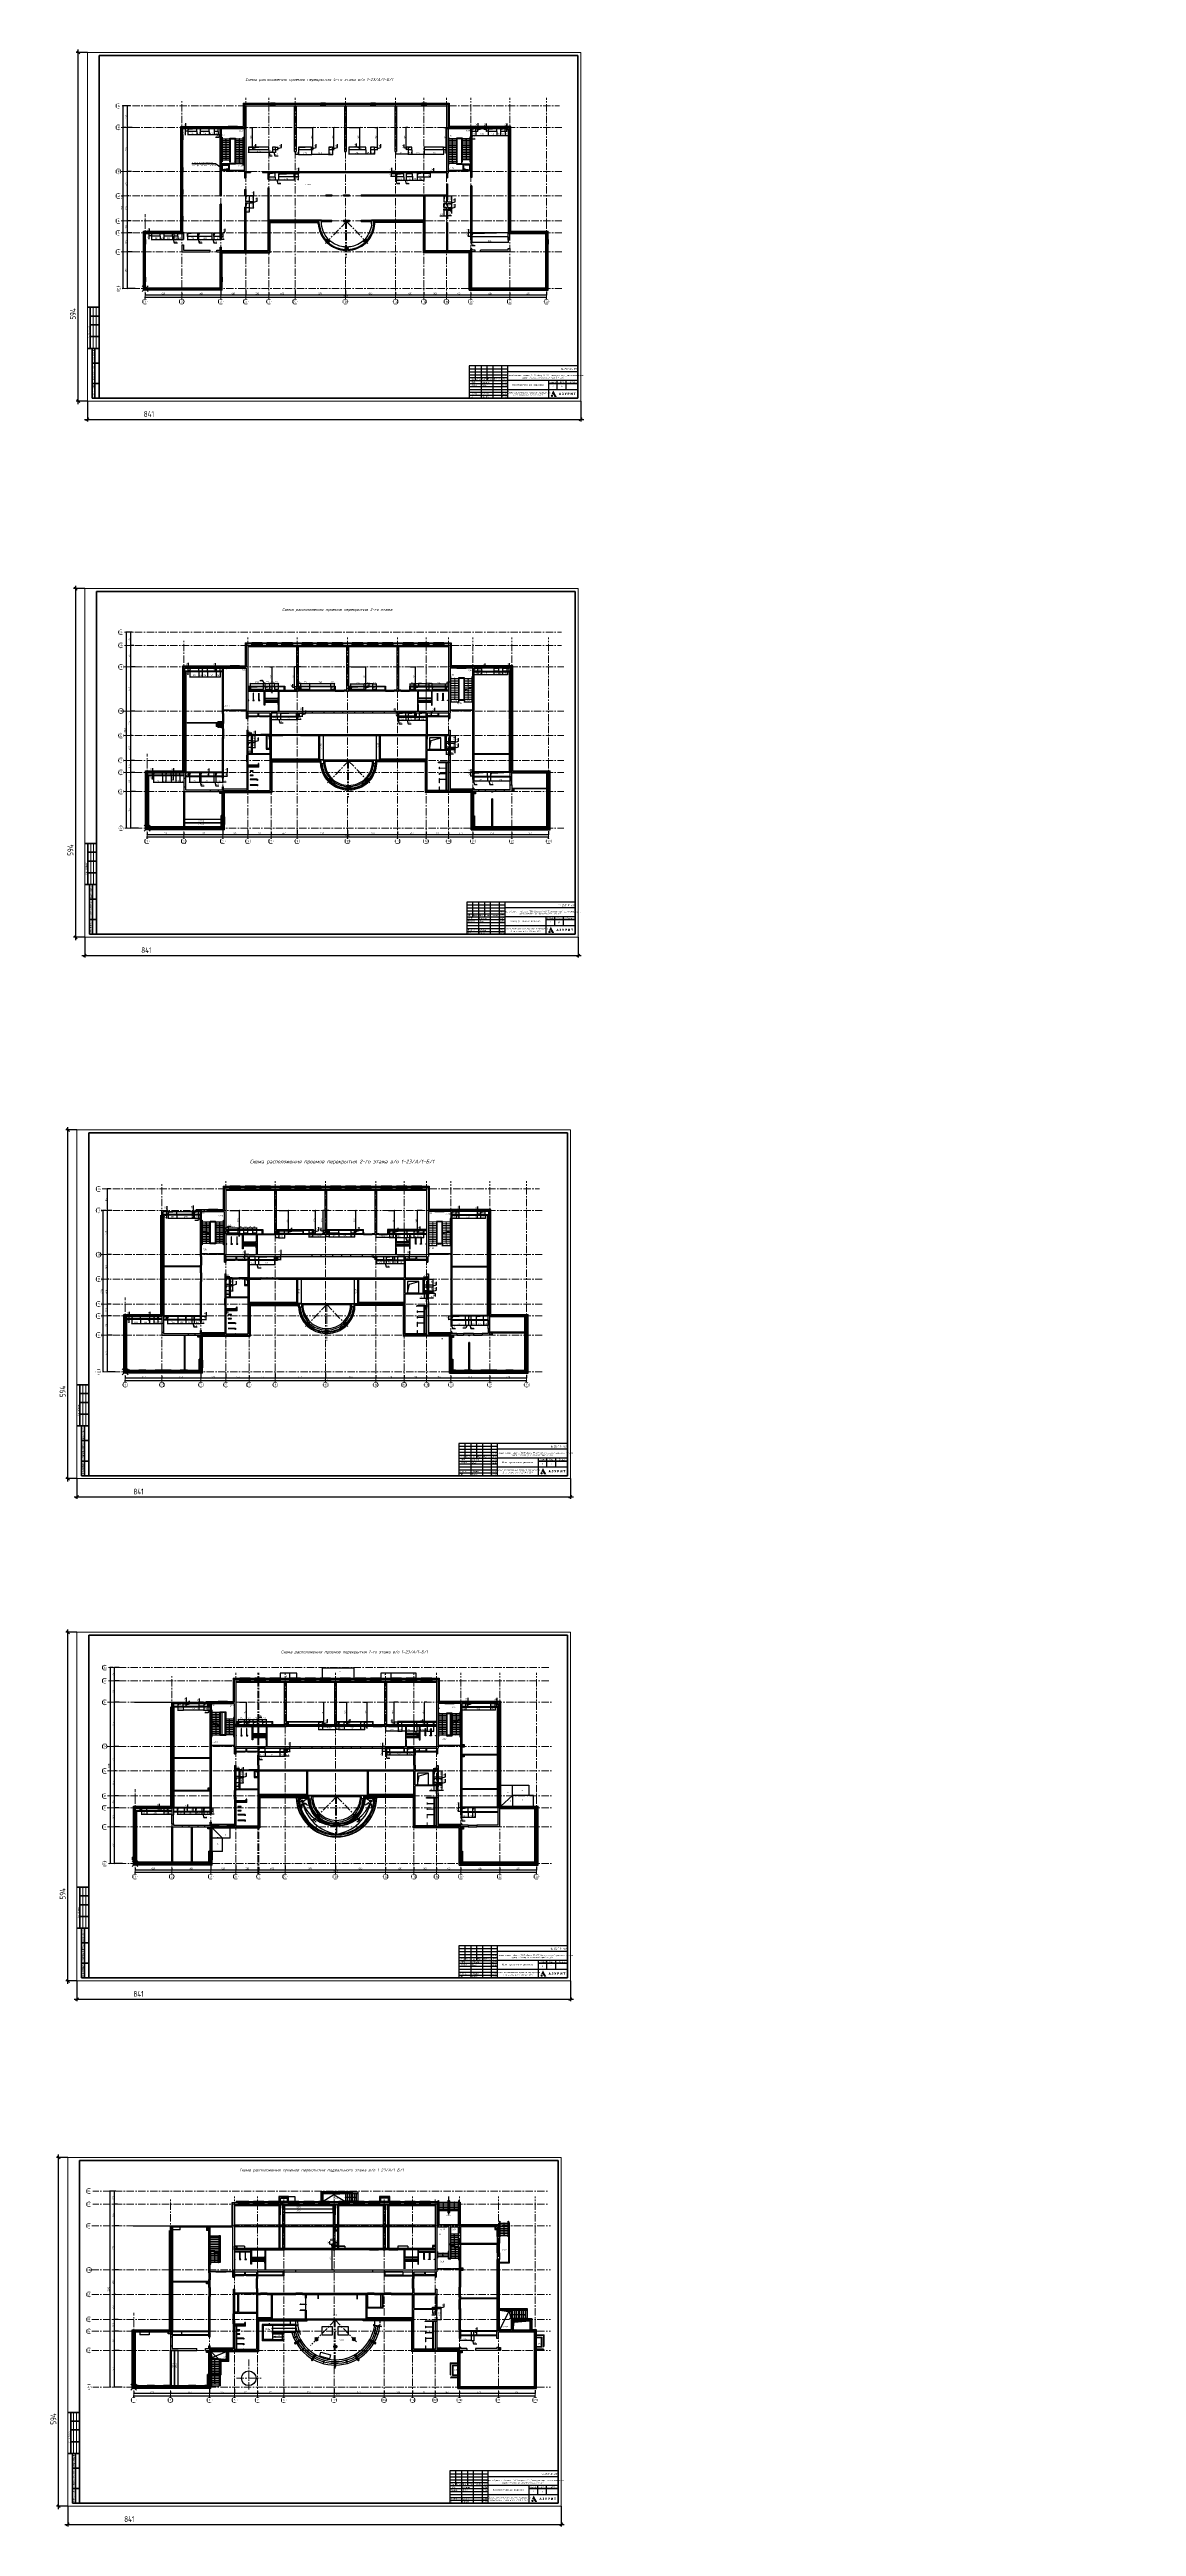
# Model space of a CAD drawing. Header units: millimetres. Extents: x -185251 to 7892985, y -102157 to 319855.
# Drawn here: x -185251 to 0, y -102157 to 319855 of the extents above; entities that cross this region are included whole.
import ezdxf
from ezdxf import colors
from ezdxf.entities.mleader import LeaderData, LeaderLine
from ezdxf.enums import TextEntityAlignment as Align
from ezdxf.math import Vec2, Vec3

# ---------------------------------------------------------------- set-up
doc = ezdxf.new("R2010")
doc.units = ezdxf.units.MM
doc.header["$LTSCALE"] = 10
for name, pattern in [('ADSK_Штриховая_ш2 п1', [3, 2, -1]), ('CENTER', [2, 1.25, -0.25, 0.25, -0.25]), ('HIDDEN', [9.525, 6.35, -3.175])]:
    doc.linetypes.add(name, pattern=pattern)
for name, color, linetype, lineweight in [('013', 7, 'Continuous', 13), ('_TEXT', 7, 'Continuous', 30), ('АР_Лестницы', 250, 'Continuous', 15), ('АР_Лестницы ограждение', 94, 'Continuous', 25), ('АР_Оси', 142, 'Continuous', 9), ('АР_Оси размеры', 142, 'Continuous', 9), ('АР_Перегородки витражные', 152, 'Continuous', 13), ('АР_Перегородки газоблок', 165, 'Continuous', 30), ('АР_Перегородки сантехнические', 216, 'Continuous', 9), ('АР_Размеры дверей', 15, 'Continuous', 0), ('АР_Сущ Несущая стена', 202, 'Continuous', 30), ('АР_тонкая линия', 250, 'Continuous', 0), ('АР_Штриховка кирпич', 250, 'Continuous', 9), ('АР_Штриховка монолит', 250, 'Continuous', 9), ('Пер раздвиж', 7, 'Continuous', 25), ('Специальное оборудование', 7, 'Continuous', 9)]:
    doc.layers.add(name, color=color, linetype=linetype, lineweight=lineweight)
for name, color, linetype in [('_STAMP', 7, 'Continuous'), ('Aks_реперные_точки', 7, 'Continuous'), ('Архитектура', 251, 'Continuous'), ('М_предполагаемые ригели', 161, 'Continuous'), ('Тонкая', 7, 'Continuous'), ('ТХ ОБОРУДОВАНИЕ', 250, 'Continuous')]:
    doc.layers.add(name, color=color, linetype=linetype)
doc.layers.get('0').off()
doc.layers.get('0').freeze()
doc.styles.add('10', font='isocpeui.ttf', dxfattribs={"height": 25})
doc.styles.add('Aks_ВЫНОСКИ', font='ARIALN.TTF', dxfattribs={"width": 0.8, "oblique": 15})
doc.styles.add('GOST', font='isocpeur.ttf')
doc.styles.add('ISOCPEUR', font='isocpeur.ttf', dxfattribs={"width": 0.7})
doc.styles.add('ISOCPEUR_2', font='isocpeur.ttf', dxfattribs={"width": 0.9, "height": 300})
doc.styles.add('БДА100', font='romand.shx', dxfattribs={"width": 0.7})
doc.styles.add('ГОСТ 2.304', font='isocpeur.ttf', dxfattribs={"width": 0.7})
doc.dimstyles.new('R_100', dxfattribs={"dimtxt": 270, "dimasz": 120, "dimexe": 100, "dimexo": 0, "dimgap": 60, "dimtad": 1, "dimdec": 0, "dimrnd": 5, "dimzin": 0, "dimdsep": 46, "dimtxsty": 'ISOCPEUR', "dimblk": 'ARCHTICK', "dimcen": 0, "dimdle": 100, "dimclrd": 256, "dimclre": 256, "dimclrt": 256, "dimadec": 0, "dimazin": 0, "dimtfac": 2, "dimtdec": 0, "dimtofl": 0, "dimtmove": 1, "dimatfit": 3, "dimfxl": 1, "dimtvp": 3, "dimtolj": 1, "dimtzin": 0, "dimarcsym": 0})
doc.dimstyles.new('БДА1', dxfattribs={"dimtxt": 2, "dimasz": 1, "dimexe": 0.7, "dimexo": 0, "dimgap": 0.8, "dimtad": 1, "dimdec": 0, "dimrnd": 1, "dimzin": 0, "dimdsep": 46, "dimtxsty": 'БДА100', "dimblk": 'OBLIQUE', "dimcen": 2, "dimdle": 1, "dimadec": 0, "dimazin": 0, "dimtfac": 1, "dimtdec": 0, "dimtmove": 1, "dimatfit": 3, "dimldrblk": 'NONE', "dimfxl": 0.7, "dimtolj": 1, "dimtzin": 0, "dimlwd": -1, "dimlwe": -1, "dimarcsym": 0})
doc.dimstyles.new('СПДС', dxfattribs={"dimscale": 100, "dimtxt": 2.5, "dimasz": 0.5, "dimexe": 0.5, "dimexo": 1, "dimgap": 1, "dimtad": 1, "dimdec": 0, "dimrnd": 5, "dimtxsty": 'ГОСТ 2.304', "dimblk": 'OBLIQUE', "dimcen": 2.5, "dimdle": 0.5, "dimadec": 0, "dimazin": 2, "dimtfac": 0.75, "dimtdec": 0, "dimtmove": 1, "dimatfit": 3, "dimfxl": 1, "dimtolj": 1, "dimarcsym": 1})
pattern_1 = [(335.76716334, (-69115.3163, 318510.941), (0.651582564, 1.447617495), []), (65.76716334, (-69115.3163, 318510.941), (-1.447617495, 0.651582564), [])]

# ---------------------------------------------------------------- blocks, each defined once
blk = doc.blocks.new('*U34')
h = blk.add_hatch(color=256)
h.dxf.hatch_style = 1
edge = h.paths.add_edge_path()
edge.add_arc((0, 0), 27.6, 359.64, 719.64)
h = blk.add_hatch(color=256)
h.dxf.hatch_style = 1
h.paths.add_polyline_path([(1200, -44), (1200, 44), (1500, 0)])
blk.add_line((1500, 0), (0, 0))
blk.add_lwpolyline([(1200, 44), (1200, -44), (1500, 0), (1200, 44)])
blk.add_circle((0, 0), 27.6)
blk = doc.blocks.new('_DOTSMALL')
at = {"color": 0, "linetype": 'ByBlock', "const_width": 0.5}
blk.add_lwpolyline([(-0.0625, 0, 1), (0.0625, 0, 1)], format="xyb", close=True, dxfattribs=at)
blk = doc.blocks.new('_Oblique')
at = {"color": 0, "linetype": 'ByBlock', "lineweight": -2}
blk.add_line((-0.5, -0.5), (0.5, 0.5), dxfattribs=at)
blk = doc.blocks.new('*D371')
at = {"layer": 'Defpoints', "color": 0, "ltscale": 100, "transparency": 16777216}
for p in [(-174196, -72163), (-173297, -72163), (-172762, -78413)]:
    blk.add_point(p, dxfattribs=at)
at = {"layer": 'АР_Оси размеры', "color": 0, "lineweight": -2, "ltscale": 100, "transparency": 16777216}
for p, q in [((-173397, -72163), (-174246, -72163)), ((-174196, -78463), (-174196, -72113)), ((-172862, -78413), (-174246, -78413))]:
    blk.add_line(p, q, dxfattribs=at)
at = {"layer": 'АР_Оси размеры', "color": 0, "lineweight": -2, "ltscale": 100, "transparency": 16777216, "xscale": 50, "yscale": 50, "zscale": 50}
for p, rotation in [((-174196, -72163), 90), ((-174196, -78413), 270)]:
    blk.add_blockref('_Oblique', p, dxfattribs=dict(at, rotation=rotation))
at = {"layer": 'АР_Оси размеры', "color": 0, "ltscale": 100, "transparency": 16777216, "insert": (-174421, -75288), "char_height": 250, "attachment_point": 5, "rotation": 90, "style": 'ГОСТ 2.304'}
blk.add_mtext('\\A1;6250', dxfattribs=at)
blk = doc.blocks.new('*D372')
at = {"layer": 'Defpoints', "color": 0, "ltscale": 100, "transparency": 16777216}
for p in [(-174196, -68903), (-173375, -68903), (-173297, -72163)]:
    blk.add_point(p, dxfattribs=at)
at = {"layer": 'АР_Оси размеры', "color": 0, "lineweight": -2, "ltscale": 100, "transparency": 16777216}
for p, q in [((-173475, -68903), (-174246, -68903)), ((-174196, -72213), (-174196, -68853)), ((-173397, -72163), (-174246, -72163))]:
    blk.add_line(p, q, dxfattribs=at)
at = {"layer": 'АР_Оси размеры', "color": 0, "lineweight": -2, "ltscale": 100, "transparency": 16777216, "xscale": 50, "yscale": 50, "zscale": 50}
for p, rotation in [((-174196, -68903), 90), ((-174196, -72163), 270)]:
    blk.add_blockref('_Oblique', p, dxfattribs=dict(at, rotation=rotation))
at = {"layer": 'АР_Оси размеры', "color": 0, "ltscale": 100, "transparency": 16777216, "insert": (-174421, -70533), "char_height": 250, "attachment_point": 5, "rotation": 90, "style": 'ГОСТ 2.304'}
blk.add_mtext('\\A1;3260', dxfattribs=at)
blk = doc.blocks.new('*D373')
at = {"layer": 'Defpoints', "color": 0, "ltscale": 100, "transparency": 16777216}
for p in [(-170908, -79062), (-164658, -79062), (-164658, -79471)]:
    blk.add_point(p, dxfattribs=at)
at = {"layer": 'АР_Оси размеры', "color": 0, "lineweight": -2, "ltscale": 100, "transparency": 16777216}
for p, q in [((-170958, -79471), (-164608, -79471)), ((-170908, -79162), (-170908, -79521)), ((-164658, -79162), (-164658, -79521))]:
    blk.add_line(p, q, dxfattribs=at)
at = {"layer": 'АР_Оси размеры', "color": 0, "lineweight": -2, "ltscale": 100, "transparency": 16777216, "xscale": 50, "yscale": 50, "zscale": 50, "rotation": 180}
blk.add_blockref('_Oblique', (-170908, -79471), dxfattribs=at)
at = {"layer": 'АР_Оси размеры', "color": 0, "lineweight": -2, "ltscale": 100, "transparency": 16777216, "xscale": 50, "yscale": 50, "zscale": 50}
blk.add_blockref('_Oblique', (-164658, -79471), dxfattribs=at)
at = {"layer": 'АР_Оси размеры', "color": 0, "ltscale": 100, "transparency": 16777216, "insert": (-167783, -79246), "char_height": 250, "attachment_point": 5, "style": 'ГОСТ 2.304'}
blk.add_mtext('\\A1;6250', dxfattribs=at)
blk = doc.blocks.new('*D374')
at = {"layer": 'Defpoints', "color": 0, "ltscale": 100, "transparency": 16777216}
for p in [(-164658, -79062), (-158008, -78648), (-158008, -79471)]:
    blk.add_point(p, dxfattribs=at)
at = {"layer": 'АР_Оси размеры', "color": 0, "lineweight": -2, "ltscale": 100, "transparency": 16777216}
for p, q in [((-164708, -79471), (-157958, -79471)), ((-164658, -79162), (-164658, -79521)), ((-158008, -78748), (-158008, -79521))]:
    blk.add_line(p, q, dxfattribs=at)
at = {"layer": 'АР_Оси размеры', "color": 0, "lineweight": -2, "ltscale": 100, "transparency": 16777216, "xscale": 50, "yscale": 50, "zscale": 50, "rotation": 180}
blk.add_blockref('_Oblique', (-164658, -79471), dxfattribs=at)
at = {"layer": 'АР_Оси размеры', "color": 0, "lineweight": -2, "ltscale": 100, "transparency": 16777216, "xscale": 50, "yscale": 50, "zscale": 50}
blk.add_blockref('_Oblique', (-158008, -79471), dxfattribs=at)
at = {"layer": 'АР_Оси размеры', "color": 0, "ltscale": 100, "transparency": 16777216, "insert": (-161333, -79246), "char_height": 250, "attachment_point": 5, "style": 'ГОСТ 2.304'}
blk.add_mtext('\\A1;6650', dxfattribs=at)
blk = doc.blocks.new('*D375')
at = {"layer": 'Defpoints', "color": 0, "ltscale": 100, "transparency": 16777216}
for p in [(-158008, -78648), (-153743, -78648), (-153743, -79471)]:
    blk.add_point(p, dxfattribs=at)
at = {"layer": 'АР_Оси размеры', "color": 0, "lineweight": -2, "ltscale": 100, "transparency": 16777216}
for p, q in [((-158058, -79471), (-153693, -79471)), ((-158008, -78748), (-158008, -79521)), ((-153743, -78748), (-153743, -79521))]:
    blk.add_line(p, q, dxfattribs=at)
at = {"layer": 'АР_Оси размеры', "color": 0, "lineweight": -2, "ltscale": 100, "transparency": 16777216, "xscale": 50, "yscale": 50, "zscale": 50, "rotation": 180}
blk.add_blockref('_Oblique', (-158008, -79471), dxfattribs=at)
at = {"layer": 'АР_Оси размеры', "color": 0, "lineweight": -2, "ltscale": 100, "transparency": 16777216, "xscale": 50, "yscale": 50, "zscale": 50}
blk.add_blockref('_Oblique', (-153743, -79471), dxfattribs=at)
at = {"layer": 'АР_Оси размеры', "color": 0, "ltscale": 100, "transparency": 16777216, "insert": (-155875, -79246), "char_height": 250, "attachment_point": 5, "style": 'ГОСТ 2.304'}
blk.add_mtext('\\A1;4265', dxfattribs=at)
blk = doc.blocks.new('*D376')
at = {"layer": 'Defpoints', "color": 0, "ltscale": 100, "transparency": 16777216}
for p in [(-153743, -78648), (-149788, -78948), (-149788, -79471)]:
    blk.add_point(p, dxfattribs=at)
at = {"layer": 'АР_Оси размеры', "color": 0, "lineweight": -2, "ltscale": 100, "transparency": 16777216}
for p, q in [((-153793, -79471), (-149738, -79471)), ((-153743, -78748), (-153743, -79521)), ((-149788, -79048), (-149788, -79521))]:
    blk.add_line(p, q, dxfattribs=at)
at = {"layer": 'АР_Оси размеры', "color": 0, "lineweight": -2, "ltscale": 100, "transparency": 16777216, "xscale": 50, "yscale": 50, "zscale": 50, "rotation": 180}
blk.add_blockref('_Oblique', (-153743, -79471), dxfattribs=at)
at = {"layer": 'АР_Оси размеры', "color": 0, "lineweight": -2, "ltscale": 100, "transparency": 16777216, "xscale": 50, "yscale": 50, "zscale": 50}
blk.add_blockref('_Oblique', (-149788, -79471), dxfattribs=at)
at = {"layer": 'АР_Оси размеры', "color": 0, "ltscale": 100, "transparency": 16777216, "insert": (-151765, -79246), "char_height": 250, "attachment_point": 5, "style": 'ГОСТ 2.304'}
blk.add_mtext('\\A1;3955', dxfattribs=at)
blk = doc.blocks.new('*D377')
at = {"layer": 'Defpoints', "color": 0, "ltscale": 100, "transparency": 16777216}
for p in [(-149788, -78948), (-145333, -78630), (-145333, -79471)]:
    blk.add_point(p, dxfattribs=at)
at = {"layer": 'АР_Оси размеры', "color": 0, "lineweight": -2, "ltscale": 100, "transparency": 16777216}
for p, q in [((-149838, -79471), (-145283, -79471)), ((-149788, -79048), (-149788, -79521)), ((-145333, -78730), (-145333, -79521))]:
    blk.add_line(p, q, dxfattribs=at)
at = {"layer": 'АР_Оси размеры', "color": 0, "lineweight": -2, "ltscale": 100, "transparency": 16777216, "xscale": 50, "yscale": 50, "zscale": 50, "rotation": 180}
blk.add_blockref('_Oblique', (-149788, -79471), dxfattribs=at)
at = {"layer": 'АР_Оси размеры', "color": 0, "lineweight": -2, "ltscale": 100, "transparency": 16777216, "xscale": 50, "yscale": 50, "zscale": 50}
blk.add_blockref('_Oblique', (-145333, -79471), dxfattribs=at)
at = {"layer": 'АР_Оси размеры', "color": 0, "ltscale": 100, "transparency": 16777216, "insert": (-147560, -79246), "char_height": 250, "attachment_point": 5, "style": 'ГОСТ 2.304'}
blk.add_mtext('\\A1;4455', dxfattribs=at)
blk = doc.blocks.new('*D378')
at = {"layer": 'Defpoints', "color": 0, "ltscale": 100, "transparency": 16777216}
for p in [(-145333, -78630), (-136763, -78630), (-136763, -79471)]:
    blk.add_point(p, dxfattribs=at)
at = {"layer": 'АР_Оси размеры', "color": 0, "lineweight": -2, "ltscale": 100, "transparency": 16777216}
for p, q in [((-145383, -79471), (-136713, -79471)), ((-145333, -78730), (-145333, -79521)), ((-136763, -78730), (-136763, -79521))]:
    blk.add_line(p, q, dxfattribs=at)
at = {"layer": 'АР_Оси размеры', "color": 0, "lineweight": -2, "ltscale": 100, "transparency": 16777216, "xscale": 50, "yscale": 50, "zscale": 50, "rotation": 180}
blk.add_blockref('_Oblique', (-145333, -79471), dxfattribs=at)
at = {"layer": 'АР_Оси размеры', "color": 0, "lineweight": -2, "ltscale": 100, "transparency": 16777216, "xscale": 50, "yscale": 50, "zscale": 50}
blk.add_blockref('_Oblique', (-136763, -79471), dxfattribs=at)
at = {"layer": 'АР_Оси размеры', "color": 0, "ltscale": 100, "transparency": 16777216, "insert": (-141048, -79246), "char_height": 250, "attachment_point": 5, "style": 'ГОСТ 2.304'}
blk.add_mtext('\\A1;8570', dxfattribs=at)
blk = doc.blocks.new('*D379')
at = {"layer": 'Defpoints', "color": 0, "ltscale": 100, "transparency": 16777216}
for p in [(-136763, -78630), (-128223, -78898), (-128223, -79471)]:
    blk.add_point(p, dxfattribs=at)
at = {"layer": 'АР_Оси размеры', "color": 0, "lineweight": -2, "ltscale": 100, "transparency": 16777216}
for p, q in [((-136813, -79471), (-128173, -79471)), ((-136763, -78730), (-136763, -79521)), ((-128223, -78998), (-128223, -79521))]:
    blk.add_line(p, q, dxfattribs=at)
at = {"layer": 'АР_Оси размеры', "color": 0, "lineweight": -2, "ltscale": 100, "transparency": 16777216, "xscale": 50, "yscale": 50, "zscale": 50, "rotation": 180}
blk.add_blockref('_Oblique', (-136763, -79471), dxfattribs=at)
at = {"layer": 'АР_Оси размеры', "color": 0, "lineweight": -2, "ltscale": 100, "transparency": 16777216, "xscale": 50, "yscale": 50, "zscale": 50}
blk.add_blockref('_Oblique', (-128223, -79471), dxfattribs=at)
at = {"layer": 'АР_Оси размеры', "color": 0, "ltscale": 100, "transparency": 16777216, "insert": (-132493, -79246), "char_height": 250, "attachment_point": 5, "style": 'ГОСТ 2.304'}
blk.add_mtext('\\A1;8540', dxfattribs=at)
blk = doc.blocks.new('*D380')
at = {"layer": 'Defpoints', "color": 0, "ltscale": 100, "transparency": 16777216}
for p in [(-123373, -78898), (-119543, -79049), (-119543, -79471)]:
    blk.add_point(p, dxfattribs=at)
at = {"layer": 'АР_Оси размеры', "color": 0, "lineweight": -2, "ltscale": 100, "transparency": 16777216}
for p, q in [((-123423, -79471), (-119493, -79471)), ((-123373, -78998), (-123373, -79521)), ((-119543, -79149), (-119543, -79521))]:
    blk.add_line(p, q, dxfattribs=at)
at = {"layer": 'АР_Оси размеры', "color": 0, "lineweight": -2, "ltscale": 100, "transparency": 16777216, "xscale": 50, "yscale": 50, "zscale": 50, "rotation": 180}
blk.add_blockref('_Oblique', (-123373, -79471), dxfattribs=at)
at = {"layer": 'АР_Оси размеры', "color": 0, "lineweight": -2, "ltscale": 100, "transparency": 16777216, "xscale": 50, "yscale": 50, "zscale": 50}
blk.add_blockref('_Oblique', (-119543, -79471), dxfattribs=at)
at = {"layer": 'АР_Оси размеры', "color": 0, "ltscale": 100, "transparency": 16777216, "insert": (-121458, -79246), "char_height": 250, "attachment_point": 5, "style": 'ГОСТ 2.304'}
blk.add_mtext('\\A1;3830', dxfattribs=at)
blk = doc.blocks.new('*D381')
at = {"layer": 'Defpoints', "color": 0, "ltscale": 100, "transparency": 16777216}
for p in [(-119543, -79049), (-115393, -79049), (-115393, -79471)]:
    blk.add_point(p, dxfattribs=at)
at = {"layer": 'АР_Оси размеры', "color": 0, "lineweight": -2, "ltscale": 100, "transparency": 16777216}
for p, q in [((-119593, -79471), (-115343, -79471)), ((-119543, -79149), (-119543, -79521)), ((-115393, -79149), (-115393, -79521))]:
    blk.add_line(p, q, dxfattribs=at)
at = {"layer": 'АР_Оси размеры', "color": 0, "lineweight": -2, "ltscale": 100, "transparency": 16777216, "xscale": 50, "yscale": 50, "zscale": 50, "rotation": 180}
blk.add_blockref('_Oblique', (-119543, -79471), dxfattribs=at)
at = {"layer": 'АР_Оси размеры', "color": 0, "lineweight": -2, "ltscale": 100, "transparency": 16777216, "xscale": 50, "yscale": 50, "zscale": 50}
blk.add_blockref('_Oblique', (-115393, -79471), dxfattribs=at)
at = {"layer": 'АР_Оси размеры', "color": 0, "ltscale": 100, "transparency": 16777216, "insert": (-117468, -79246), "char_height": 250, "attachment_point": 5, "style": 'ГОСТ 2.304'}
blk.add_mtext('\\A1;4150', dxfattribs=at)
blk = doc.blocks.new('*D382')
at = {"layer": 'Defpoints', "color": 0, "ltscale": 100, "transparency": 16777216}
for p in [(-115393, -79049), (-108743, -79049), (-108743, -79471)]:
    blk.add_point(p, dxfattribs=at)
at = {"layer": 'АР_Оси размеры', "color": 0, "lineweight": -2, "ltscale": 100, "transparency": 16777216}
for p, q in [((-115443, -79471), (-108693, -79471)), ((-115393, -79149), (-115393, -79521)), ((-108743, -79149), (-108743, -79521))]:
    blk.add_line(p, q, dxfattribs=at)
at = {"layer": 'АР_Оси размеры', "color": 0, "lineweight": -2, "ltscale": 100, "transparency": 16777216, "xscale": 50, "yscale": 50, "zscale": 50, "rotation": 180}
blk.add_blockref('_Oblique', (-115393, -79471), dxfattribs=at)
at = {"layer": 'АР_Оси размеры', "color": 0, "lineweight": -2, "ltscale": 100, "transparency": 16777216, "xscale": 50, "yscale": 50, "zscale": 50}
blk.add_blockref('_Oblique', (-108743, -79471), dxfattribs=at)
at = {"layer": 'АР_Оси размеры', "color": 0, "ltscale": 100, "transparency": 16777216, "insert": (-112068, -79246), "char_height": 250, "attachment_point": 5, "style": 'ГОСТ 2.304'}
blk.add_mtext('\\A1;6650', dxfattribs=at)
blk = doc.blocks.new('*D383')
at = {"layer": 'Defpoints', "color": 0, "ltscale": 100, "transparency": 16777216}
for p in [(-108743, -79049), (-102493, -78810), (-102493, -79471)]:
    blk.add_point(p, dxfattribs=at)
at = {"layer": 'АР_Оси размеры', "color": 0, "lineweight": -2, "ltscale": 100, "transparency": 16777216}
for p, q in [((-108793, -79471), (-102443, -79471)), ((-108743, -79149), (-108743, -79521)), ((-102493, -78910), (-102493, -79521))]:
    blk.add_line(p, q, dxfattribs=at)
at = {"layer": 'АР_Оси размеры', "color": 0, "lineweight": -2, "ltscale": 100, "transparency": 16777216, "xscale": 50, "yscale": 50, "zscale": 50, "rotation": 180}
blk.add_blockref('_Oblique', (-108743, -79471), dxfattribs=at)
at = {"layer": 'АР_Оси размеры', "color": 0, "lineweight": -2, "ltscale": 100, "transparency": 16777216, "xscale": 50, "yscale": 50, "zscale": 50}
blk.add_blockref('_Oblique', (-102493, -79471), dxfattribs=at)
at = {"layer": 'АР_Оси размеры', "color": 0, "ltscale": 100, "transparency": 16777216, "insert": (-105618, -79246), "char_height": 250, "attachment_point": 5, "style": 'ГОСТ 2.304'}
blk.add_mtext('\\A1;6250', dxfattribs=at)
blk = doc.blocks.new('*D384')
at = {"layer": 'Defpoints', "color": 0, "ltscale": 100, "transparency": 16777216}
for p in [(-174196, -66873), (-173448, -66873), (-173375, -68903)]:
    blk.add_point(p, dxfattribs=at)
at = {"layer": 'АР_Оси размеры', "color": 0, "lineweight": -2, "ltscale": 100, "transparency": 16777216}
for p, q in [((-173548, -66873), (-174246, -66873)), ((-174196, -68953), (-174196, -66823)), ((-173475, -68903), (-174246, -68903))]:
    blk.add_line(p, q, dxfattribs=at)
at = {"layer": 'АР_Оси размеры', "color": 0, "lineweight": -2, "ltscale": 100, "transparency": 16777216, "xscale": 50, "yscale": 50, "zscale": 50}
for p, rotation in [((-174196, -66873), 90), ((-174196, -68903), 270)]:
    blk.add_blockref('_Oblique', p, dxfattribs=dict(at, rotation=rotation))
at = {"layer": 'АР_Оси размеры', "color": 0, "ltscale": 100, "transparency": 16777216, "insert": (-174421, -67888), "char_height": 250, "attachment_point": 5, "rotation": 90, "style": 'ГОСТ 2.304'}
blk.add_mtext('\\A1;2030', dxfattribs=at)
blk = doc.blocks.new('*D385')
at = {"layer": 'Defpoints', "color": 0, "ltscale": 100, "transparency": 16777216}
for p in [(-174196, -62623), (-173846, -62623), (-173448, -66873)]:
    blk.add_point(p, dxfattribs=at)
at = {"layer": 'АР_Оси размеры', "color": 0, "lineweight": -2, "ltscale": 100, "transparency": 16777216}
for p, q in [((-173946, -62623), (-174246, -62623)), ((-174196, -66923), (-174196, -62573)), ((-173548, -66873), (-174246, -66873))]:
    blk.add_line(p, q, dxfattribs=at)
at = {"layer": 'АР_Оси размеры', "color": 0, "lineweight": -2, "ltscale": 100, "transparency": 16777216, "xscale": 50, "yscale": 50, "zscale": 50}
for p, rotation in [((-174196, -62623), 90), ((-174196, -66873), 270)]:
    blk.add_blockref('_Oblique', p, dxfattribs=dict(at, rotation=rotation))
at = {"layer": 'АР_Оси размеры', "color": 0, "ltscale": 100, "transparency": 16777216, "insert": (-174421, -64748), "char_height": 250, "attachment_point": 5, "rotation": 90, "style": 'ГОСТ 2.304'}
blk.add_mtext('\\A1;4250', dxfattribs=at)
blk = doc.blocks.new('*D386')
at = {"layer": 'Defpoints', "color": 0, "ltscale": 100, "transparency": 16777216}
for p in [(-174196, -58453), (-173378, -58453), (-173846, -62623)]:
    blk.add_point(p, dxfattribs=at)
at = {"layer": 'АР_Оси размеры', "color": 0, "lineweight": -2, "ltscale": 100, "transparency": 16777216}
for p, q in [((-173478, -58453), (-174246, -58453)), ((-174196, -62673), (-174196, -58403)), ((-173946, -62623), (-174246, -62623))]:
    blk.add_line(p, q, dxfattribs=at)
at = {"layer": 'АР_Оси размеры', "color": 0, "lineweight": -2, "ltscale": 100, "transparency": 16777216, "xscale": 50, "yscale": 50, "zscale": 50}
for p, rotation in [((-174196, -58453), 90), ((-174196, -62623), 270)]:
    blk.add_blockref('_Oblique', p, dxfattribs=dict(at, rotation=rotation))
at = {"layer": 'АР_Оси размеры', "color": 0, "ltscale": 100, "transparency": 16777216, "insert": (-174421, -60538), "char_height": 250, "attachment_point": 5, "rotation": 90, "style": 'ГОСТ 2.304'}
blk.add_mtext('\\A1;4170', dxfattribs=at)
blk = doc.blocks.new('*D387')
at = {"layer": 'Defpoints', "color": 0, "ltscale": 100, "transparency": 16777216}
for p in [(-174196, -50933), (-173317, -50933), (-173378, -58453)]:
    blk.add_point(p, dxfattribs=at)
at = {"layer": 'АР_Оси размеры', "color": 0, "lineweight": -2, "ltscale": 100, "transparency": 16777216}
for p, q in [((-173417, -50933), (-174246, -50933)), ((-174196, -58503), (-174196, -50883)), ((-173478, -58453), (-174246, -58453))]:
    blk.add_line(p, q, dxfattribs=at)
at = {"layer": 'АР_Оси размеры', "color": 0, "lineweight": -2, "ltscale": 100, "transparency": 16777216, "xscale": 50, "yscale": 50, "zscale": 50}
for p, rotation in [((-174196, -50933), 90), ((-174196, -58453), 270)]:
    blk.add_blockref('_Oblique', p, dxfattribs=dict(at, rotation=rotation))
at = {"layer": 'АР_Оси размеры', "color": 0, "ltscale": 100, "transparency": 16777216, "insert": (-174421, -54693), "char_height": 250, "attachment_point": 5, "rotation": 90, "style": 'ГОСТ 2.304'}
blk.add_mtext('\\A1;7520', dxfattribs=at)
blk = doc.blocks.new('*D388')
at = {"layer": 'Defpoints', "color": 0, "ltscale": 100, "transparency": 16777216}
for p in [(-174196, -47268), (-173547, -47268), (-173317, -50933)]:
    blk.add_point(p, dxfattribs=at)
at = {"layer": 'АР_Оси размеры', "color": 0, "lineweight": -2, "ltscale": 100, "transparency": 16777216}
for p, q in [((-173647, -47268), (-174246, -47268)), ((-174196, -50983), (-174196, -47218)), ((-173417, -50933), (-174246, -50933))]:
    blk.add_line(p, q, dxfattribs=at)
at = {"layer": 'АР_Оси размеры', "color": 0, "lineweight": -2, "ltscale": 100, "transparency": 16777216, "xscale": 50, "yscale": 50, "zscale": 50}
for p, rotation in [((-174196, -47268), 90), ((-174196, -50933), 270)]:
    blk.add_blockref('_Oblique', p, dxfattribs=dict(at, rotation=rotation))
at = {"layer": 'АР_Оси размеры', "color": 0, "ltscale": 100, "transparency": 16777216, "insert": (-174421, -49100), "char_height": 250, "attachment_point": 5, "rotation": 90, "style": 'ГОСТ 2.304'}
blk.add_mtext('\\A1;3665', dxfattribs=at)
blk = doc.blocks.new('*D370')
at = {"layer": 'Defpoints', "color": 0, "ltscale": 100, "transparency": 16777216}
for p in [(-128223, -78898), (-123373, -78898), (-123373, -79471)]:
    blk.add_point(p, dxfattribs=at)
at = {"layer": 'АР_Оси размеры', "color": 0, "lineweight": -2, "ltscale": 100, "transparency": 16777216}
for p, q in [((-128273, -79471), (-123323, -79471)), ((-128223, -78998), (-128223, -79521)), ((-123373, -78998), (-123373, -79521))]:
    blk.add_line(p, q, dxfattribs=at)
at = {"layer": 'АР_Оси размеры', "color": 0, "lineweight": -2, "ltscale": 100, "transparency": 16777216, "xscale": 50, "yscale": 50, "zscale": 50, "rotation": 180}
blk.add_blockref('_Oblique', (-128223, -79471), dxfattribs=at)
at = {"layer": 'АР_Оси размеры', "color": 0, "lineweight": -2, "ltscale": 100, "transparency": 16777216, "xscale": 50, "yscale": 50, "zscale": 50}
blk.add_blockref('_Oblique', (-123373, -79471), dxfattribs=at)
at = {"layer": 'АР_Оси размеры', "color": 0, "ltscale": 100, "transparency": 16777216, "insert": (-125798, -79246), "char_height": 250, "attachment_point": 5, "style": 'ГОСТ 2.304'}
blk.add_mtext('\\A1;4850', dxfattribs=at)
blk = doc.blocks.new('*D389')
at = {"layer": 'Defpoints', "color": 0, "ltscale": 100, "transparency": 16777216}
for p in [(-174196, -45018), (-173854, -45018), (-173547, -47268)]:
    blk.add_point(p, dxfattribs=at)
at = {"layer": 'АР_Оси размеры', "color": 0, "lineweight": -2, "ltscale": 100, "transparency": 16777216}
for p, q in [((-173954, -45018), (-174246, -45018)), ((-174196, -47318), (-174196, -44968)), ((-173647, -47268), (-174246, -47268))]:
    blk.add_line(p, q, dxfattribs=at)
at = {"layer": 'АР_Оси размеры', "color": 0, "lineweight": -2, "ltscale": 100, "transparency": 16777216, "xscale": 50, "yscale": 50, "zscale": 50}
for p, rotation in [((-174196, -45018), 90), ((-174196, -47268), 270)]:
    blk.add_blockref('_Oblique', p, dxfattribs=dict(at, rotation=rotation))
at = {"layer": 'АР_Оси размеры', "color": 0, "ltscale": 100, "transparency": 16777216, "insert": (-174421, -46143), "char_height": 250, "attachment_point": 5, "rotation": 90, "style": 'ГОСТ 2.304'}
blk.add_mtext('\\A1;2250', dxfattribs=at)
blk = doc.blocks.new('*U55')
h = blk.add_hatch(color=256)
h.dxf.hatch_style = 1
edge = h.paths.add_edge_path()
edge.add_arc((0, 0), 27.6, 359.64, 719.64)
h = blk.add_hatch(color=256)
h.dxf.hatch_style = 1
h.paths.add_polyline_path([(1800, -44), (1800, 44), (2100, 0)])
blk.add_line((2100, 0), (0, 0))
blk.add_lwpolyline([(1800, 44), (1800, -44), (2100, 0), (1800, 44)])
blk.add_circle((0, 0), 27.6)
blk = doc.blocks.new('*U58')
h = blk.add_hatch(color=256)
h.dxf.hatch_style = 1
edge = h.paths.add_edge_path()
edge.add_arc((0, 0), 27.6, 359.64, 719.64)
h = blk.add_hatch(color=256)
h.dxf.hatch_style = 1
h.paths.add_polyline_path([(300, -44), (300, 44), (600, 0)])
blk.add_line((600, 0), (0, 0))
blk.add_lwpolyline([(300, 44), (300, -44), (600, 0), (300, 44)])
blk.add_circle((0, 0), 27.6)
blk = doc.blocks.new('*U57')
h = blk.add_hatch(color=256)
h.dxf.hatch_style = 1
edge = h.paths.add_edge_path()
edge.add_arc((0, 0), 27.6, 359.64, 719.64)
h = blk.add_hatch(color=256)
h.dxf.hatch_style = 1
h.paths.add_polyline_path([(1500, -44), (1500, 44), (1800, 0)])
blk.add_line((1800, 0), (0, 0))
blk.add_lwpolyline([(1500, 44), (1500, -44), (1800, 0), (1500, 44)])
blk.add_circle((0, 0), 27.6)
blk = doc.blocks.new('*U133')
at = {"linetype": 'ByBlock'}
for p, q in [((0, 0), (0, -74)), ((50, 0), (0, 0)), ((0, -74), (0, 0)), ((1000, 0), (0, 0)), ((50, -74), (0, -74)), ((0, -74), (1000, -74)), ((50, 0), (50, -74)), ((950, 0), (50, 0)), ((50, -37), (950, -37)), ((50, -74), (950, -74)), ((950, 0), (1000, 0)), ((950, 0), (950, -74)), ((950, -74), (1000, -74)), ((1000, 0), (1000, -74)), ((1000, -74), (1000, 0))]:
    blk.add_line(p, q, dxfattribs=at)
blk = doc.blocks.new('*U135')
at = {"linetype": 'ByBlock'}
for p, q in [((0, 0), (0, -74)), ((50, 0), (0, 0)), ((0, -74), (0, 0)), ((1000, 0), (0, 0)), ((50, -74), (0, -74)), ((0, -74), (1000, -74)), ((50, 0), (50, -74)), ((950, 0), (50, 0)), ((50, -37), (950, -37)), ((50, -74), (950, -74)), ((950, 0), (1000, 0)), ((950, 0), (950, -74)), ((950, -74), (1000, -74)), ((1000, 0), (1000, -74)), ((1000, -74), (1000, 0))]:
    blk.add_line(p, q, dxfattribs=at)
blk = doc.blocks.new('*U120')
h = blk.add_hatch(color=256)
h.dxf.hatch_style = 1
edge = h.paths.add_edge_path()
edge.add_arc((0, 0), 27.6, 359.64, 719.64)
h = blk.add_hatch(color=256)
h.dxf.hatch_style = 1
h.paths.add_polyline_path([(1500, -44), (1500, 44), (1800, 0)])
blk.add_line((1800, 0), (0, 0))
blk.add_lwpolyline([(1500, 44), (1500, -44), (1800, 0), (1500, 44)])
blk.add_circle((0, 0), 27.6)
blk = doc.blocks.new('*U35')
h = blk.add_hatch(color=256)
h.dxf.hatch_style = 1
edge = h.paths.add_edge_path()
edge.add_arc((0, 0), 27.6, 359.64, 719.64)
h = blk.add_hatch(color=256)
h.dxf.hatch_style = 1
h.paths.add_polyline_path([(2400, -44), (2400, 44), (2700, 0)])
blk.add_line((2700, 0), (0, 0))
blk.add_lwpolyline([(2400, 44), (2400, -44), (2700, 0), (2400, 44)])
blk.add_circle((0, 0), 27.6)
blk = doc.blocks.new('*D268')
at = {"layer": 'Defpoints', "color": 0, "ltscale": 100, "transparency": 16777216}
for p in [(-102493, -79874), (-170908, -80199), (-102493, -80199)]:
    blk.add_point(p, dxfattribs=at)
at = {"layer": 'АР_Оси размеры', "color": 0, "lineweight": -2, "ltscale": 100, "transparency": 16777216}
for p, q in [((-170958, -79874), (-102443, -79874)), ((-170908, -80099), (-170908, -79824)), ((-102493, -80099), (-102493, -79824))]:
    blk.add_line(p, q, dxfattribs=at)
at = {"layer": 'АР_Оси размеры', "color": 0, "lineweight": -2, "ltscale": 100, "transparency": 16777216, "xscale": 50, "yscale": 50, "zscale": 50, "rotation": 180}
blk.add_blockref('_Oblique', (-170908, -79874), dxfattribs=at)
at = {"layer": 'АР_Оси размеры', "color": 0, "lineweight": -2, "ltscale": 100, "transparency": 16777216, "xscale": 50, "yscale": 50, "zscale": 50}
blk.add_blockref('_Oblique', (-102493, -79874), dxfattribs=at)
at = {"layer": 'АР_Оси размеры', "color": 0, "ltscale": 100, "transparency": 16777216, "insert": (-136100, -79649), "char_height": 250, "attachment_point": 5, "style": 'ГОСТ 2.304'}
blk.add_mtext('\\A1;68415', dxfattribs=at)
blk = doc.blocks.new('*D269')
at = {"layer": 'Defpoints', "color": 0, "ltscale": 100, "transparency": 16777216}
for p in [(-174149, 17027), (-173250, 17027), (-172715, 10777)]:
    blk.add_point(p, dxfattribs=at)
at = {"layer": 'АР_Оси размеры', "color": 0, "lineweight": -2, "ltscale": 100, "transparency": 16777216}
for p, q in [((-173350, 17027), (-174199, 17027)), ((-174149, 10727), (-174149, 17077)), ((-172815, 10777), (-174199, 10777))]:
    blk.add_line(p, q, dxfattribs=at)
at = {"layer": 'АР_Оси размеры', "color": 0, "lineweight": -2, "ltscale": 100, "transparency": 16777216, "xscale": 50, "yscale": 50, "zscale": 50}
for p, rotation in [((-174149, 17027), 90), ((-174149, 10777), 270)]:
    blk.add_blockref('_Oblique', p, dxfattribs=dict(at, rotation=rotation))
at = {"layer": 'АР_Оси размеры', "color": 0, "ltscale": 100, "transparency": 16777216, "insert": (-174374, 13902), "char_height": 250, "attachment_point": 5, "rotation": 90, "style": 'ГОСТ 2.304'}
blk.add_mtext('\\A1;6250', dxfattribs=at)
blk = doc.blocks.new('*D270')
at = {"layer": 'Defpoints', "color": 0, "ltscale": 100, "transparency": 16777216}
for p in [(-174149, 20287), (-173327, 20287), (-173250, 17027)]:
    blk.add_point(p, dxfattribs=at)
at = {"layer": 'АР_Оси размеры', "color": 0, "lineweight": -2, "ltscale": 100, "transparency": 16777216}
for p, q in [((-173427, 20287), (-174199, 20287)), ((-173350, 17027), (-174199, 17027)), ((-174149, 16977), (-174149, 20337))]:
    blk.add_line(p, q, dxfattribs=at)
at = {"layer": 'АР_Оси размеры', "color": 0, "lineweight": -2, "ltscale": 100, "transparency": 16777216, "xscale": 50, "yscale": 50, "zscale": 50}
for p, rotation in [((-174149, 20287), 90), ((-174149, 17027), 270)]:
    blk.add_blockref('_Oblique', p, dxfattribs=dict(at, rotation=rotation))
at = {"layer": 'АР_Оси размеры', "color": 0, "ltscale": 100, "transparency": 16777216, "insert": (-174374, 18657), "char_height": 250, "attachment_point": 5, "rotation": 90, "style": 'ГОСТ 2.304'}
blk.add_mtext('\\A1;3260', dxfattribs=at)
blk = doc.blocks.new('*D271')
at = {"layer": 'Defpoints', "color": 0, "ltscale": 100, "transparency": 16777216}
for p in [(-170673, 10128), (-164423, 10128), (-164423, 9718)]:
    blk.add_point(p, dxfattribs=at)
at = {"layer": 'АР_Оси размеры', "color": 0, "lineweight": -2, "ltscale": 100, "transparency": 16777216}
for p, q in [((-170723, 9718), (-164373, 9718)), ((-170673, 10028), (-170673, 9668)), ((-164423, 10028), (-164423, 9668))]:
    blk.add_line(p, q, dxfattribs=at)
at = {"layer": 'АР_Оси размеры', "color": 0, "lineweight": -2, "ltscale": 100, "transparency": 16777216, "xscale": 50, "yscale": 50, "zscale": 50, "rotation": 180}
blk.add_blockref('_Oblique', (-170673, 9718), dxfattribs=at)
at = {"layer": 'АР_Оси размеры', "color": 0, "lineweight": -2, "ltscale": 100, "transparency": 16777216, "xscale": 50, "yscale": 50, "zscale": 50}
blk.add_blockref('_Oblique', (-164423, 9718), dxfattribs=at)
at = {"layer": 'АР_Оси размеры', "color": 0, "ltscale": 100, "transparency": 16777216, "insert": (-167548, 9943), "char_height": 250, "attachment_point": 5, "style": 'ГОСТ 2.304'}
blk.add_mtext('\\A1;6250', dxfattribs=at)
blk = doc.blocks.new('*D272')
at = {"layer": 'Defpoints', "color": 0, "ltscale": 100, "transparency": 16777216}
for p in [(-164423, 10128), (-157773, 10542), (-157773, 9718)]:
    blk.add_point(p, dxfattribs=at)
at = {"layer": 'АР_Оси размеры', "color": 0, "lineweight": -2, "ltscale": 100, "transparency": 16777216}
for p, q in [((-164473, 9718), (-157723, 9718)), ((-164423, 10028), (-164423, 9668)), ((-157773, 10442), (-157773, 9668))]:
    blk.add_line(p, q, dxfattribs=at)
at = {"layer": 'АР_Оси размеры', "color": 0, "lineweight": -2, "ltscale": 100, "transparency": 16777216, "xscale": 50, "yscale": 50, "zscale": 50, "rotation": 180}
blk.add_blockref('_Oblique', (-164423, 9718), dxfattribs=at)
at = {"layer": 'АР_Оси размеры', "color": 0, "lineweight": -2, "ltscale": 100, "transparency": 16777216, "xscale": 50, "yscale": 50, "zscale": 50}
blk.add_blockref('_Oblique', (-157773, 9718), dxfattribs=at)
at = {"layer": 'АР_Оси размеры', "color": 0, "ltscale": 100, "transparency": 16777216, "insert": (-161098, 9943), "char_height": 250, "attachment_point": 5, "style": 'ГОСТ 2.304'}
blk.add_mtext('\\A1;6650', dxfattribs=at)
blk = doc.blocks.new('*D273')
at = {"layer": 'Defpoints', "color": 0, "ltscale": 100, "transparency": 16777216}
for p in [(-157773, 10542), (-153508, 10542), (-153508, 9718)]:
    blk.add_point(p, dxfattribs=at)
at = {"layer": 'АР_Оси размеры', "color": 0, "lineweight": -2, "ltscale": 100, "transparency": 16777216}
for p, q in [((-157823, 9718), (-153458, 9718)), ((-157773, 10442), (-157773, 9668)), ((-153508, 10442), (-153508, 9668))]:
    blk.add_line(p, q, dxfattribs=at)
at = {"layer": 'АР_Оси размеры', "color": 0, "lineweight": -2, "ltscale": 100, "transparency": 16777216, "xscale": 50, "yscale": 50, "zscale": 50, "rotation": 180}
blk.add_blockref('_Oblique', (-157773, 9718), dxfattribs=at)
at = {"layer": 'АР_Оси размеры', "color": 0, "lineweight": -2, "ltscale": 100, "transparency": 16777216, "xscale": 50, "yscale": 50, "zscale": 50}
blk.add_blockref('_Oblique', (-153508, 9718), dxfattribs=at)
at = {"layer": 'АР_Оси размеры', "color": 0, "ltscale": 100, "transparency": 16777216, "insert": (-155641, 9943), "char_height": 250, "attachment_point": 5, "style": 'ГОСТ 2.304'}
blk.add_mtext('\\A1;4265', dxfattribs=at)
blk = doc.blocks.new('*D274')
at = {"layer": 'Defpoints', "color": 0, "ltscale": 100, "transparency": 16777216}
for p in [(-153508, 10542), (-149553, 10241), (-149553, 9718)]:
    blk.add_point(p, dxfattribs=at)
at = {"layer": 'АР_Оси размеры', "color": 0, "lineweight": -2, "ltscale": 100, "transparency": 16777216}
for p, q in [((-153558, 9718), (-149503, 9718)), ((-153508, 10442), (-153508, 9668)), ((-149553, 10141), (-149553, 9668))]:
    blk.add_line(p, q, dxfattribs=at)
at = {"layer": 'АР_Оси размеры', "color": 0, "lineweight": -2, "ltscale": 100, "transparency": 16777216, "xscale": 50, "yscale": 50, "zscale": 50, "rotation": 180}
blk.add_blockref('_Oblique', (-153508, 9718), dxfattribs=at)
at = {"layer": 'АР_Оси размеры', "color": 0, "lineweight": -2, "ltscale": 100, "transparency": 16777216, "xscale": 50, "yscale": 50, "zscale": 50}
blk.add_blockref('_Oblique', (-149553, 9718), dxfattribs=at)
at = {"layer": 'АР_Оси размеры', "color": 0, "ltscale": 100, "transparency": 16777216, "insert": (-151531, 9943), "char_height": 250, "attachment_point": 5, "style": 'ГОСТ 2.304'}
blk.add_mtext('\\A1;3955', dxfattribs=at)
blk = doc.blocks.new('*D275')
at = {"layer": 'Defpoints', "color": 0, "ltscale": 100, "transparency": 16777216}
for p in [(-149553, 10241), (-145098, 10560), (-145098, 9718)]:
    blk.add_point(p, dxfattribs=at)
at = {"layer": 'АР_Оси размеры', "color": 0, "lineweight": -2, "ltscale": 100, "transparency": 16777216}
for p, q in [((-149603, 9718), (-145048, 9718)), ((-149553, 10141), (-149553, 9668)), ((-145098, 10460), (-145098, 9668))]:
    blk.add_line(p, q, dxfattribs=at)
at = {"layer": 'АР_Оси размеры', "color": 0, "lineweight": -2, "ltscale": 100, "transparency": 16777216, "xscale": 50, "yscale": 50, "zscale": 50, "rotation": 180}
blk.add_blockref('_Oblique', (-149553, 9718), dxfattribs=at)
at = {"layer": 'АР_Оси размеры', "color": 0, "lineweight": -2, "ltscale": 100, "transparency": 16777216, "xscale": 50, "yscale": 50, "zscale": 50}
blk.add_blockref('_Oblique', (-145098, 9718), dxfattribs=at)
at = {"layer": 'АР_Оси размеры', "color": 0, "ltscale": 100, "transparency": 16777216, "insert": (-147326, 9943), "char_height": 250, "attachment_point": 5, "style": 'ГОСТ 2.304'}
blk.add_mtext('\\A1;4455', dxfattribs=at)
blk = doc.blocks.new('*D276')
at = {"layer": 'Defpoints', "color": 0, "ltscale": 100, "transparency": 16777216}
for p in [(-145098, 10560), (-136528, 10560), (-136528, 9718)]:
    blk.add_point(p, dxfattribs=at)
at = {"layer": 'АР_Оси размеры', "color": 0, "lineweight": -2, "ltscale": 100, "transparency": 16777216}
for p, q in [((-145148, 9718), (-136478, 9718)), ((-145098, 10460), (-145098, 9668)), ((-136528, 10460), (-136528, 9668))]:
    blk.add_line(p, q, dxfattribs=at)
at = {"layer": 'АР_Оси размеры', "color": 0, "lineweight": -2, "ltscale": 100, "transparency": 16777216, "xscale": 50, "yscale": 50, "zscale": 50, "rotation": 180}
blk.add_blockref('_Oblique', (-145098, 9718), dxfattribs=at)
at = {"layer": 'АР_Оси размеры', "color": 0, "lineweight": -2, "ltscale": 100, "transparency": 16777216, "xscale": 50, "yscale": 50, "zscale": 50}
blk.add_blockref('_Oblique', (-136528, 9718), dxfattribs=at)
at = {"layer": 'АР_Оси размеры', "color": 0, "ltscale": 100, "transparency": 16777216, "insert": (-140813, 9943), "char_height": 250, "attachment_point": 5, "style": 'ГОСТ 2.304'}
blk.add_mtext('\\A1;8570', dxfattribs=at)
blk = doc.blocks.new('*D277')
at = {"layer": 'Defpoints', "color": 0, "ltscale": 100, "transparency": 16777216}
for p in [(-136528, 10560), (-127988, 10292), (-127988, 9718)]:
    blk.add_point(p, dxfattribs=at)
at = {"layer": 'АР_Оси размеры', "color": 0, "lineweight": -2, "ltscale": 100, "transparency": 16777216}
for p, q in [((-136578, 9718), (-127938, 9718)), ((-136528, 10460), (-136528, 9668)), ((-127988, 10192), (-127988, 9668))]:
    blk.add_line(p, q, dxfattribs=at)
at = {"layer": 'АР_Оси размеры', "color": 0, "lineweight": -2, "ltscale": 100, "transparency": 16777216, "xscale": 50, "yscale": 50, "zscale": 50, "rotation": 180}
blk.add_blockref('_Oblique', (-136528, 9718), dxfattribs=at)
at = {"layer": 'АР_Оси размеры', "color": 0, "lineweight": -2, "ltscale": 100, "transparency": 16777216, "xscale": 50, "yscale": 50, "zscale": 50}
blk.add_blockref('_Oblique', (-127988, 9718), dxfattribs=at)
at = {"layer": 'АР_Оси размеры', "color": 0, "ltscale": 100, "transparency": 16777216, "insert": (-132258, 9943), "char_height": 250, "attachment_point": 5, "style": 'ГОСТ 2.304'}
blk.add_mtext('\\A1;8540', dxfattribs=at)
blk = doc.blocks.new('*D278')
at = {"layer": 'Defpoints', "color": 0, "ltscale": 100, "transparency": 16777216}
for p in [(-123138, 10292), (-119308, 10140), (-119308, 9718)]:
    blk.add_point(p, dxfattribs=at)
at = {"layer": 'АР_Оси размеры', "color": 0, "lineweight": -2, "ltscale": 100, "transparency": 16777216}
for p, q in [((-123188, 9718), (-119258, 9718)), ((-123138, 10192), (-123138, 9668)), ((-119308, 10040), (-119308, 9668))]:
    blk.add_line(p, q, dxfattribs=at)
at = {"layer": 'АР_Оси размеры', "color": 0, "lineweight": -2, "ltscale": 100, "transparency": 16777216, "xscale": 50, "yscale": 50, "zscale": 50, "rotation": 180}
blk.add_blockref('_Oblique', (-123138, 9718), dxfattribs=at)
at = {"layer": 'АР_Оси размеры', "color": 0, "lineweight": -2, "ltscale": 100, "transparency": 16777216, "xscale": 50, "yscale": 50, "zscale": 50}
blk.add_blockref('_Oblique', (-119308, 9718), dxfattribs=at)
at = {"layer": 'АР_Оси размеры', "color": 0, "ltscale": 100, "transparency": 16777216, "insert": (-121223, 9943), "char_height": 250, "attachment_point": 5, "style": 'ГОСТ 2.304'}
blk.add_mtext('\\A1;3830', dxfattribs=at)
blk = doc.blocks.new('*D279')
at = {"layer": 'Defpoints', "color": 0, "ltscale": 100, "transparency": 16777216}
for p in [(-119308, 10140), (-115158, 10140), (-115158, 9718)]:
    blk.add_point(p, dxfattribs=at)
at = {"layer": 'АР_Оси размеры', "color": 0, "lineweight": -2, "ltscale": 100, "transparency": 16777216}
for p, q in [((-119358, 9718), (-115108, 9718)), ((-119308, 10040), (-119308, 9668)), ((-115158, 10040), (-115158, 9668))]:
    blk.add_line(p, q, dxfattribs=at)
at = {"layer": 'АР_Оси размеры', "color": 0, "lineweight": -2, "ltscale": 100, "transparency": 16777216, "xscale": 50, "yscale": 50, "zscale": 50, "rotation": 180}
blk.add_blockref('_Oblique', (-119308, 9718), dxfattribs=at)
at = {"layer": 'АР_Оси размеры', "color": 0, "lineweight": -2, "ltscale": 100, "transparency": 16777216, "xscale": 50, "yscale": 50, "zscale": 50}
blk.add_blockref('_Oblique', (-115158, 9718), dxfattribs=at)
at = {"layer": 'АР_Оси размеры', "color": 0, "ltscale": 100, "transparency": 16777216, "insert": (-117233, 9943), "char_height": 250, "attachment_point": 5, "style": 'ГОСТ 2.304'}
blk.add_mtext('\\A1;4150', dxfattribs=at)
blk = doc.blocks.new('*D280')
at = {"layer": 'Defpoints', "color": 0, "ltscale": 100, "transparency": 16777216}
for p in [(-115158, 10140), (-108508, 10140), (-108508, 9718)]:
    blk.add_point(p, dxfattribs=at)
at = {"layer": 'АР_Оси размеры', "color": 0, "lineweight": -2, "ltscale": 100, "transparency": 16777216}
for p, q in [((-115208, 9718), (-108458, 9718)), ((-115158, 10040), (-115158, 9668)), ((-108508, 10040), (-108508, 9668))]:
    blk.add_line(p, q, dxfattribs=at)
at = {"layer": 'АР_Оси размеры', "color": 0, "lineweight": -2, "ltscale": 100, "transparency": 16777216, "xscale": 50, "yscale": 50, "zscale": 50, "rotation": 180}
blk.add_blockref('_Oblique', (-115158, 9718), dxfattribs=at)
at = {"layer": 'АР_Оси размеры', "color": 0, "lineweight": -2, "ltscale": 100, "transparency": 16777216, "xscale": 50, "yscale": 50, "zscale": 50}
blk.add_blockref('_Oblique', (-108508, 9718), dxfattribs=at)
at = {"layer": 'АР_Оси размеры', "color": 0, "ltscale": 100, "transparency": 16777216, "insert": (-111833, 9943), "char_height": 250, "attachment_point": 5, "style": 'ГОСТ 2.304'}
blk.add_mtext('\\A1;6650', dxfattribs=at)
blk = doc.blocks.new('*D281')
at = {"layer": 'Defpoints', "color": 0, "ltscale": 100, "transparency": 16777216}
for p in [(-108508, 10140), (-102258, 10380), (-102258, 9718)]:
    blk.add_point(p, dxfattribs=at)
at = {"layer": 'АР_Оси размеры', "color": 0, "lineweight": -2, "ltscale": 100, "transparency": 16777216}
for p, q in [((-108558, 9718), (-102208, 9718)), ((-108508, 10040), (-108508, 9668)), ((-102258, 10280), (-102258, 9668))]:
    blk.add_line(p, q, dxfattribs=at)
at = {"layer": 'АР_Оси размеры', "color": 0, "lineweight": -2, "ltscale": 100, "transparency": 16777216, "xscale": 50, "yscale": 50, "zscale": 50, "rotation": 180}
blk.add_blockref('_Oblique', (-108508, 9718), dxfattribs=at)
at = {"layer": 'АР_Оси размеры', "color": 0, "lineweight": -2, "ltscale": 100, "transparency": 16777216, "xscale": 50, "yscale": 50, "zscale": 50}
blk.add_blockref('_Oblique', (-102258, 9718), dxfattribs=at)
at = {"layer": 'АР_Оси размеры', "color": 0, "ltscale": 100, "transparency": 16777216, "insert": (-105383, 9943), "char_height": 250, "attachment_point": 5, "style": 'ГОСТ 2.304'}
blk.add_mtext('\\A1;6250', dxfattribs=at)
blk = doc.blocks.new('*D282')
at = {"layer": 'Defpoints', "color": 0, "ltscale": 100, "transparency": 16777216}
for p in [(-174149, 22317), (-173401, 22317), (-173327, 20287)]:
    blk.add_point(p, dxfattribs=at)
at = {"layer": 'АР_Оси размеры', "color": 0, "lineweight": -2, "ltscale": 100, "transparency": 16777216}
for p, q in [((-173501, 22317), (-174199, 22317)), ((-174149, 20237), (-174149, 22367)), ((-173427, 20287), (-174199, 20287))]:
    blk.add_line(p, q, dxfattribs=at)
at = {"layer": 'АР_Оси размеры', "color": 0, "lineweight": -2, "ltscale": 100, "transparency": 16777216, "xscale": 50, "yscale": 50, "zscale": 50}
for p, rotation in [((-174149, 22317), 90), ((-174149, 20287), 270)]:
    blk.add_blockref('_Oblique', p, dxfattribs=dict(at, rotation=rotation))
at = {"layer": 'АР_Оси размеры', "color": 0, "ltscale": 100, "transparency": 16777216, "insert": (-174374, 21302), "char_height": 250, "attachment_point": 5, "rotation": 90, "style": 'ГОСТ 2.304'}
blk.add_mtext('\\A1;2030', dxfattribs=at)
blk = doc.blocks.new('*D283')
at = {"layer": 'Defpoints', "color": 0, "ltscale": 100, "transparency": 16777216}
for p in [(-174149, 26567), (-173799, 26567), (-173401, 22317)]:
    blk.add_point(p, dxfattribs=at)
at = {"layer": 'АР_Оси размеры', "color": 0, "lineweight": -2, "ltscale": 100, "transparency": 16777216}
for p, q in [((-173899, 26567), (-174199, 26567)), ((-174149, 22267), (-174149, 26617)), ((-173501, 22317), (-174199, 22317))]:
    blk.add_line(p, q, dxfattribs=at)
at = {"layer": 'АР_Оси размеры', "color": 0, "lineweight": -2, "ltscale": 100, "transparency": 16777216, "xscale": 50, "yscale": 50, "zscale": 50}
for p, rotation in [((-174149, 26567), 90), ((-174149, 22317), 270)]:
    blk.add_blockref('_Oblique', p, dxfattribs=dict(at, rotation=rotation))
at = {"layer": 'АР_Оси размеры', "color": 0, "ltscale": 100, "transparency": 16777216, "insert": (-174374, 24442), "char_height": 250, "attachment_point": 5, "rotation": 90, "style": 'ГОСТ 2.304'}
blk.add_mtext('\\A1;4250', dxfattribs=at)
blk = doc.blocks.new('*D284')
at = {"layer": 'Defpoints', "color": 0, "ltscale": 100, "transparency": 16777216}
for p in [(-174149, 30737), (-173331, 30737), (-173799, 26567)]:
    blk.add_point(p, dxfattribs=at)
at = {"layer": 'АР_Оси размеры', "color": 0, "lineweight": -2, "ltscale": 100, "transparency": 16777216}
for p, q in [((-173431, 30737), (-174199, 30737)), ((-174149, 26517), (-174149, 30787)), ((-173899, 26567), (-174199, 26567))]:
    blk.add_line(p, q, dxfattribs=at)
at = {"layer": 'АР_Оси размеры', "color": 0, "lineweight": -2, "ltscale": 100, "transparency": 16777216, "xscale": 50, "yscale": 50, "zscale": 50}
for p, rotation in [((-174149, 30737), 90), ((-174149, 26567), 270)]:
    blk.add_blockref('_Oblique', p, dxfattribs=dict(at, rotation=rotation))
at = {"layer": 'АР_Оси размеры', "color": 0, "ltscale": 100, "transparency": 16777216, "insert": (-174374, 28652), "char_height": 250, "attachment_point": 5, "rotation": 90, "style": 'ГОСТ 2.304'}
blk.add_mtext('\\A1;4170', dxfattribs=at)
blk = doc.blocks.new('*D285')
at = {"layer": 'Defpoints', "color": 0, "ltscale": 100, "transparency": 16777216}
for p in [(-174149, 38257), (-173270, 38257), (-173331, 30737)]:
    blk.add_point(p, dxfattribs=at)
at = {"layer": 'АР_Оси размеры', "color": 0, "lineweight": -2, "ltscale": 100, "transparency": 16777216}
for p, q in [((-173370, 38257), (-174199, 38257)), ((-174149, 30687), (-174149, 38307)), ((-173431, 30737), (-174199, 30737))]:
    blk.add_line(p, q, dxfattribs=at)
at = {"layer": 'АР_Оси размеры', "color": 0, "lineweight": -2, "ltscale": 100, "transparency": 16777216, "xscale": 50, "yscale": 50, "zscale": 50}
for p, rotation in [((-174149, 38257), 90), ((-174149, 30737), 270)]:
    blk.add_blockref('_Oblique', p, dxfattribs=dict(at, rotation=rotation))
at = {"layer": 'АР_Оси размеры', "color": 0, "ltscale": 100, "transparency": 16777216, "insert": (-174374, 34497), "char_height": 250, "attachment_point": 5, "rotation": 90, "style": 'ГОСТ 2.304'}
blk.add_mtext('\\A1;7520', dxfattribs=at)
blk = doc.blocks.new('*D286')
at = {"layer": 'Defpoints', "color": 0, "ltscale": 100, "transparency": 16777216}
for p in [(-127988, 10292), (-123138, 10292), (-123138, 9718)]:
    blk.add_point(p, dxfattribs=at)
at = {"layer": 'АР_Оси размеры', "color": 0, "lineweight": -2, "ltscale": 100, "transparency": 16777216}
for p, q in [((-128038, 9718), (-123088, 9718)), ((-127988, 10192), (-127988, 9668)), ((-123138, 10192), (-123138, 9668))]:
    blk.add_line(p, q, dxfattribs=at)
at = {"layer": 'АР_Оси размеры', "color": 0, "lineweight": -2, "ltscale": 100, "transparency": 16777216, "xscale": 50, "yscale": 50, "zscale": 50, "rotation": 180}
blk.add_blockref('_Oblique', (-127988, 9718), dxfattribs=at)
at = {"layer": 'АР_Оси размеры', "color": 0, "lineweight": -2, "ltscale": 100, "transparency": 16777216, "xscale": 50, "yscale": 50, "zscale": 50}
blk.add_blockref('_Oblique', (-123138, 9718), dxfattribs=at)
at = {"layer": 'АР_Оси размеры', "color": 0, "ltscale": 100, "transparency": 16777216, "insert": (-125563, 9943), "char_height": 250, "attachment_point": 5, "style": 'ГОСТ 2.304'}
blk.add_mtext('\\A1;4850', dxfattribs=at)
blk = doc.blocks.new('*D287')
at = {"layer": 'Defpoints', "color": 0, "ltscale": 100, "transparency": 16777216}
for p in [(-170673, 8990), (-102258, 9316), (-102258, 8990)]:
    blk.add_point(p, dxfattribs=at)
at = {"layer": 'АР_Оси размеры', "color": 0, "lineweight": -2, "ltscale": 100, "transparency": 16777216}
for p, q in [((-170723, 9316), (-102208, 9316)), ((-170673, 9090), (-170673, 9366)), ((-102258, 9090), (-102258, 9366))]:
    blk.add_line(p, q, dxfattribs=at)
at = {"layer": 'АР_Оси размеры', "color": 0, "lineweight": -2, "ltscale": 100, "transparency": 16777216, "xscale": 50, "yscale": 50, "zscale": 50, "rotation": 180}
blk.add_blockref('_Oblique', (-170673, 9316), dxfattribs=at)
at = {"layer": 'АР_Оси размеры', "color": 0, "lineweight": -2, "ltscale": 100, "transparency": 16777216, "xscale": 50, "yscale": 50, "zscale": 50}
blk.add_blockref('_Oblique', (-102258, 9316), dxfattribs=at)
at = {"layer": 'АР_Оси размеры', "color": 0, "ltscale": 100, "transparency": 16777216, "insert": (-136466, 9541), "char_height": 250, "attachment_point": 5, "style": 'ГОСТ 2.304'}
blk.add_mtext('\\A1;68415', dxfattribs=at)
blk = doc.blocks.new('*D261')
at = {"layer": 'Defpoints', "color": 0, "ltscale": 100, "transparency": 16777216}
for p in [(-171415, 193439), (-170517, 193439), (-169982, 187189)]:
    blk.add_point(p, dxfattribs=at)
at = {"layer": 'АР_Оси размеры', "color": 0, "lineweight": -2, "ltscale": 100, "transparency": 16777216}
for p, q in [((-170617, 193439), (-171465, 193439)), ((-171415, 187139), (-171415, 193489)), ((-170082, 187189), (-171465, 187189))]:
    blk.add_line(p, q, dxfattribs=at)
at = {"layer": 'АР_Оси размеры', "color": 0, "lineweight": -2, "ltscale": 100, "transparency": 16777216, "xscale": 50, "yscale": 50, "zscale": 50}
for p, rotation in [((-171415, 193439), 90), ((-171415, 187189), 270)]:
    blk.add_blockref('_Oblique', p, dxfattribs=dict(at, rotation=rotation))
at = {"layer": 'АР_Оси размеры', "color": 0, "ltscale": 100, "transparency": 16777216, "insert": (-171640, 190314), "char_height": 250, "attachment_point": 5, "rotation": 90, "style": 'ГОСТ 2.304'}
blk.add_mtext('\\A1;6250', dxfattribs=at)
blk = doc.blocks.new('*D262')
at = {"layer": 'Defpoints', "color": 0, "ltscale": 100, "transparency": 16777216}
for p in [(-171415, 196699), (-170594, 196699), (-170517, 193439)]:
    blk.add_point(p, dxfattribs=at)
at = {"layer": 'АР_Оси размеры', "color": 0, "lineweight": -2, "ltscale": 100, "transparency": 16777216}
for p, q in [((-170694, 196699), (-171465, 196699)), ((-171415, 193389), (-171415, 196749)), ((-170617, 193439), (-171465, 193439))]:
    blk.add_line(p, q, dxfattribs=at)
at = {"layer": 'АР_Оси размеры', "color": 0, "lineweight": -2, "ltscale": 100, "transparency": 16777216, "xscale": 50, "yscale": 50, "zscale": 50}
for p, rotation in [((-171415, 196699), 90), ((-171415, 193439), 270)]:
    blk.add_blockref('_Oblique', p, dxfattribs=dict(at, rotation=rotation))
at = {"layer": 'АР_Оси размеры', "color": 0, "ltscale": 100, "transparency": 16777216, "insert": (-171640, 195069), "char_height": 250, "attachment_point": 5, "rotation": 90, "style": 'ГОСТ 2.304'}
blk.add_mtext('\\A1;3260', dxfattribs=at)
blk = doc.blocks.new('*D263')
at = {"layer": 'Defpoints', "color": 0, "ltscale": 100, "transparency": 16777216}
for p in [(-171415, 198729), (-170668, 198729), (-170594, 196699)]:
    blk.add_point(p, dxfattribs=at)
at = {"layer": 'АР_Оси размеры', "color": 0, "lineweight": -2, "ltscale": 100, "transparency": 16777216}
for p, q in [((-170768, 198729), (-171465, 198729)), ((-171415, 196649), (-171415, 198779)), ((-170694, 196699), (-171465, 196699))]:
    blk.add_line(p, q, dxfattribs=at)
at = {"layer": 'АР_Оси размеры', "color": 0, "lineweight": -2, "ltscale": 100, "transparency": 16777216, "xscale": 50, "yscale": 50, "zscale": 50}
for p, rotation in [((-171415, 198729), 90), ((-171415, 196699), 270)]:
    blk.add_blockref('_Oblique', p, dxfattribs=dict(at, rotation=rotation))
at = {"layer": 'АР_Оси размеры', "color": 0, "ltscale": 100, "transparency": 16777216, "insert": (-171640, 197714), "char_height": 250, "attachment_point": 5, "rotation": 90, "style": 'ГОСТ 2.304'}
blk.add_mtext('\\A1;2030', dxfattribs=at)
blk = doc.blocks.new('*D264')
at = {"layer": 'Defpoints', "color": 0, "ltscale": 100, "transparency": 16777216}
for p in [(-171415, 202979), (-171066, 202979), (-170668, 198729)]:
    blk.add_point(p, dxfattribs=at)
at = {"layer": 'АР_Оси размеры', "color": 0, "lineweight": -2, "ltscale": 100, "transparency": 16777216}
for p, q in [((-171166, 202979), (-171465, 202979)), ((-171415, 198679), (-171415, 203029)), ((-170768, 198729), (-171465, 198729))]:
    blk.add_line(p, q, dxfattribs=at)
at = {"layer": 'АР_Оси размеры', "color": 0, "lineweight": -2, "ltscale": 100, "transparency": 16777216, "xscale": 50, "yscale": 50, "zscale": 50}
for p, rotation in [((-171415, 202979), 90), ((-171415, 198729), 270)]:
    blk.add_blockref('_Oblique', p, dxfattribs=dict(at, rotation=rotation))
at = {"layer": 'АР_Оси размеры', "color": 0, "ltscale": 100, "transparency": 16777216, "insert": (-171640, 200854), "char_height": 250, "attachment_point": 5, "rotation": 90, "style": 'ГОСТ 2.304'}
blk.add_mtext('\\A1;4250', dxfattribs=at)
blk = doc.blocks.new('*D265')
at = {"layer": 'Defpoints', "color": 0, "ltscale": 100, "transparency": 16777216}
for p in [(-171415, 207149), (-170598, 207149), (-171066, 202979)]:
    blk.add_point(p, dxfattribs=at)
at = {"layer": 'АР_Оси размеры', "color": 0, "lineweight": -2, "ltscale": 100, "transparency": 16777216}
for p, q in [((-170698, 207149), (-171465, 207149)), ((-171415, 202929), (-171415, 207199)), ((-171166, 202979), (-171465, 202979))]:
    blk.add_line(p, q, dxfattribs=at)
at = {"layer": 'АР_Оси размеры', "color": 0, "lineweight": -2, "ltscale": 100, "transparency": 16777216, "xscale": 50, "yscale": 50, "zscale": 50}
for p, rotation in [((-171415, 207149), 90), ((-171415, 202979), 270)]:
    blk.add_blockref('_Oblique', p, dxfattribs=dict(at, rotation=rotation))
at = {"layer": 'АР_Оси размеры', "color": 0, "ltscale": 100, "transparency": 16777216, "insert": (-171640, 205064), "char_height": 250, "attachment_point": 5, "rotation": 90, "style": 'ГОСТ 2.304'}
blk.add_mtext('\\A1;4170', dxfattribs=at)
blk = doc.blocks.new('*D266')
at = {"layer": 'Defpoints', "color": 0, "ltscale": 100, "transparency": 16777216}
for p in [(-171415, 214669), (-170537, 214669), (-170598, 207149)]:
    blk.add_point(p, dxfattribs=at)
at = {"layer": 'АР_Оси размеры', "color": 0, "lineweight": -2, "ltscale": 100, "transparency": 16777216}
for p, q in [((-170637, 214669), (-171465, 214669)), ((-171415, 207099), (-171415, 214719)), ((-170698, 207149), (-171465, 207149))]:
    blk.add_line(p, q, dxfattribs=at)
at = {"layer": 'АР_Оси размеры', "color": 0, "lineweight": -2, "ltscale": 100, "transparency": 16777216, "xscale": 50, "yscale": 50, "zscale": 50}
for p, rotation in [((-171415, 214669), 90), ((-171415, 207149), 270)]:
    blk.add_blockref('_Oblique', p, dxfattribs=dict(at, rotation=rotation))
at = {"layer": 'АР_Оси размеры', "color": 0, "ltscale": 100, "transparency": 16777216, "insert": (-171640, 210909), "char_height": 250, "attachment_point": 5, "rotation": 90, "style": 'ГОСТ 2.304'}
blk.add_mtext('\\A1;7520', dxfattribs=at)
blk = doc.blocks.new('*D267')
at = {"layer": 'Defpoints', "color": 0, "ltscale": 100, "transparency": 16777216}
for p in [(-171415, 218334), (-170767, 218334), (-170537, 214669)]:
    blk.add_point(p, dxfattribs=at)
at = {"layer": 'АР_Оси размеры', "color": 0, "lineweight": -2, "ltscale": 100, "transparency": 16777216}
for p, q in [((-170867, 218334), (-171465, 218334)), ((-171415, 214619), (-171415, 218384)), ((-170637, 214669), (-171465, 214669))]:
    blk.add_line(p, q, dxfattribs=at)
at = {"layer": 'АР_Оси размеры', "color": 0, "lineweight": -2, "ltscale": 100, "transparency": 16777216, "xscale": 50, "yscale": 50, "zscale": 50}
for p, rotation in [((-171415, 218334), 90), ((-171415, 214669), 270)]:
    blk.add_blockref('_Oblique', p, dxfattribs=dict(at, rotation=rotation))
at = {"layer": 'АР_Оси размеры', "color": 0, "ltscale": 100, "transparency": 16777216, "insert": (-171640, 216502), "char_height": 250, "attachment_point": 5, "rotation": 90, "style": 'ГОСТ 2.304'}
blk.add_mtext('\\A1;3665', dxfattribs=at)
blk = doc.blocks.new('*D288')
at = {"layer": 'Defpoints', "color": 0, "ltscale": 100, "transparency": 16777216}
for p in [(-171415, 220584), (-171073, 220584), (-170767, 218334)]:
    blk.add_point(p, dxfattribs=at)
at = {"layer": 'АР_Оси размеры', "color": 0, "lineweight": -2, "ltscale": 100, "transparency": 16777216}
for p, q in [((-171173, 220584), (-171465, 220584)), ((-171415, 218284), (-171415, 220634)), ((-170867, 218334), (-171465, 218334))]:
    blk.add_line(p, q, dxfattribs=at)
at = {"layer": 'АР_Оси размеры', "color": 0, "lineweight": -2, "ltscale": 100, "transparency": 16777216, "xscale": 50, "yscale": 50, "zscale": 50}
for p, rotation in [((-171415, 220584), 90), ((-171415, 218334), 270)]:
    blk.add_blockref('_Oblique', p, dxfattribs=dict(at, rotation=rotation))
at = {"layer": 'АР_Оси размеры', "color": 0, "ltscale": 100, "transparency": 16777216, "insert": (-171640, 219459), "char_height": 250, "attachment_point": 5, "rotation": 90, "style": 'ГОСТ 2.304'}
blk.add_mtext('\\A1;2250', dxfattribs=at)
blk = doc.blocks.new('витраж класс')
at = {"layer": 'ТХ ОБОРУДОВАНИЕ', "linetype": 'Continuous', "lineweight": 15}
for p, q in [((971279, -132904), (970279, -132904)), ((970279, -132930), (970279, -132904)), ((970279, -132930), (970279, -133004)), ((970329, -132930), (970279, -132930)), ((970279, -133004), (970279, -132930)), ((970329, -133004), (970279, -133004)), ((970279, -133004), (971279, -133004)), ((970329, -132930), (970329, -133004)), ((971229, -132930), (970329, -132930)), ((970329, -132967), (971229, -132967)), ((970329, -133004), (971229, -133004)), ((971229, -132930), (971279, -132930)), ((971229, -132930), (971229, -133004)), ((971229, -133004), (971279, -133004)), ((971279, -132930), (971279, -132904)), ((971279, -132930), (971279, -133004)), ((971279, -133004), (971279, -132930))]:
    blk.add_line(p, q, dxfattribs=at)
blk = doc.blocks.new('*D289')
at = {"layer": 'Defpoints', "color": 0, "ltscale": 100, "transparency": 16777216}
for p in [(-168616, 186541), (-162366, 186541), (-162366, 186131)]:
    blk.add_point(p, dxfattribs=at)
at = {"layer": 'АР_Оси размеры', "color": 0, "lineweight": -2, "ltscale": 100, "transparency": 16777216}
for p, q in [((-168666, 186131), (-162316, 186131)), ((-168616, 186441), (-168616, 186081)), ((-162366, 186441), (-162366, 186081))]:
    blk.add_line(p, q, dxfattribs=at)
at = {"layer": 'АР_Оси размеры', "color": 0, "lineweight": -2, "ltscale": 100, "transparency": 16777216, "xscale": 50, "yscale": 50, "zscale": 50, "rotation": 180}
blk.add_blockref('_Oblique', (-168616, 186131), dxfattribs=at)
at = {"layer": 'АР_Оси размеры', "color": 0, "lineweight": -2, "ltscale": 100, "transparency": 16777216, "xscale": 50, "yscale": 50, "zscale": 50}
blk.add_blockref('_Oblique', (-162366, 186131), dxfattribs=at)
at = {"layer": 'АР_Оси размеры', "color": 0, "ltscale": 100, "transparency": 16777216, "insert": (-165491, 186356), "char_height": 250, "attachment_point": 5, "style": 'ГОСТ 2.304'}
blk.add_mtext('\\A1;6250', dxfattribs=at)
blk = doc.blocks.new('*D290')
at = {"layer": 'Defpoints', "color": 0, "ltscale": 100, "transparency": 16777216}
for p in [(-162366, 186541), (-155716, 186954), (-155716, 186131)]:
    blk.add_point(p, dxfattribs=at)
at = {"layer": 'АР_Оси размеры', "color": 0, "lineweight": -2, "ltscale": 100, "transparency": 16777216}
for p, q in [((-162416, 186131), (-155666, 186131)), ((-162366, 186441), (-162366, 186081)), ((-155716, 186854), (-155716, 186081))]:
    blk.add_line(p, q, dxfattribs=at)
at = {"layer": 'АР_Оси размеры', "color": 0, "lineweight": -2, "ltscale": 100, "transparency": 16777216, "xscale": 50, "yscale": 50, "zscale": 50, "rotation": 180}
blk.add_blockref('_Oblique', (-162366, 186131), dxfattribs=at)
at = {"layer": 'АР_Оси размеры', "color": 0, "lineweight": -2, "ltscale": 100, "transparency": 16777216, "xscale": 50, "yscale": 50, "zscale": 50}
blk.add_blockref('_Oblique', (-155716, 186131), dxfattribs=at)
at = {"layer": 'АР_Оси размеры', "color": 0, "ltscale": 100, "transparency": 16777216, "insert": (-159041, 186356), "char_height": 250, "attachment_point": 5, "style": 'ГОСТ 2.304'}
blk.add_mtext('\\A1;6650', dxfattribs=at)
blk = doc.blocks.new('*D291')
at = {"layer": 'Defpoints', "color": 0, "ltscale": 100, "transparency": 16777216}
for p in [(-155716, 186954), (-151451, 186954), (-151451, 186131)]:
    blk.add_point(p, dxfattribs=at)
at = {"layer": 'АР_Оси размеры', "color": 0, "lineweight": -2, "ltscale": 100, "transparency": 16777216}
for p, q in [((-155766, 186131), (-151401, 186131)), ((-155716, 186854), (-155716, 186081)), ((-151451, 186854), (-151451, 186081))]:
    blk.add_line(p, q, dxfattribs=at)
at = {"layer": 'АР_Оси размеры', "color": 0, "lineweight": -2, "ltscale": 100, "transparency": 16777216, "xscale": 50, "yscale": 50, "zscale": 50, "rotation": 180}
blk.add_blockref('_Oblique', (-155716, 186131), dxfattribs=at)
at = {"layer": 'АР_Оси размеры', "color": 0, "lineweight": -2, "ltscale": 100, "transparency": 16777216, "xscale": 50, "yscale": 50, "zscale": 50}
blk.add_blockref('_Oblique', (-151451, 186131), dxfattribs=at)
at = {"layer": 'АР_Оси размеры', "color": 0, "ltscale": 100, "transparency": 16777216, "insert": (-153584, 186356), "char_height": 250, "attachment_point": 5, "style": 'ГОСТ 2.304'}
blk.add_mtext('\\A1;4265', dxfattribs=at)
blk = doc.blocks.new('*D292')
at = {"layer": 'Defpoints', "color": 0, "ltscale": 100, "transparency": 16777216}
for p in [(-151451, 186954), (-147496, 186654), (-147496, 186131)]:
    blk.add_point(p, dxfattribs=at)
at = {"layer": 'АР_Оси размеры', "color": 0, "lineweight": -2, "ltscale": 100, "transparency": 16777216}
for p, q in [((-151501, 186131), (-147446, 186131)), ((-151451, 186854), (-151451, 186081)), ((-147496, 186554), (-147496, 186081))]:
    blk.add_line(p, q, dxfattribs=at)
at = {"layer": 'АР_Оси размеры', "color": 0, "lineweight": -2, "ltscale": 100, "transparency": 16777216, "xscale": 50, "yscale": 50, "zscale": 50, "rotation": 180}
blk.add_blockref('_Oblique', (-151451, 186131), dxfattribs=at)
at = {"layer": 'АР_Оси размеры', "color": 0, "lineweight": -2, "ltscale": 100, "transparency": 16777216, "xscale": 50, "yscale": 50, "zscale": 50}
blk.add_blockref('_Oblique', (-147496, 186131), dxfattribs=at)
at = {"layer": 'АР_Оси размеры', "color": 0, "ltscale": 100, "transparency": 16777216, "insert": (-149474, 186356), "char_height": 250, "attachment_point": 5, "style": 'ГОСТ 2.304'}
blk.add_mtext('\\A1;3955', dxfattribs=at)
blk = doc.blocks.new('*D293')
at = {"layer": 'Defpoints', "color": 0, "ltscale": 100, "transparency": 16777216}
for p in [(-147496, 186654), (-143041, 186972), (-143041, 186131)]:
    blk.add_point(p, dxfattribs=at)
at = {"layer": 'АР_Оси размеры', "color": 0, "lineweight": -2, "ltscale": 100, "transparency": 16777216}
for p, q in [((-147546, 186131), (-142991, 186131)), ((-147496, 186554), (-147496, 186081)), ((-143041, 186872), (-143041, 186081))]:
    blk.add_line(p, q, dxfattribs=at)
at = {"layer": 'АР_Оси размеры', "color": 0, "lineweight": -2, "ltscale": 100, "transparency": 16777216, "xscale": 50, "yscale": 50, "zscale": 50, "rotation": 180}
blk.add_blockref('_Oblique', (-147496, 186131), dxfattribs=at)
at = {"layer": 'АР_Оси размеры', "color": 0, "lineweight": -2, "ltscale": 100, "transparency": 16777216, "xscale": 50, "yscale": 50, "zscale": 50}
blk.add_blockref('_Oblique', (-143041, 186131), dxfattribs=at)
at = {"layer": 'АР_Оси размеры', "color": 0, "ltscale": 100, "transparency": 16777216, "insert": (-145269, 186356), "char_height": 250, "attachment_point": 5, "style": 'ГОСТ 2.304'}
blk.add_mtext('\\A1;4455', dxfattribs=at)
blk = doc.blocks.new('*D294')
at = {"layer": 'Defpoints', "color": 0, "ltscale": 100, "transparency": 16777216}
for p in [(-143041, 186972), (-134471, 186972), (-134471, 186131)]:
    blk.add_point(p, dxfattribs=at)
at = {"layer": 'АР_Оси размеры', "color": 0, "lineweight": -2, "ltscale": 100, "transparency": 16777216}
for p, q in [((-143091, 186131), (-134421, 186131)), ((-143041, 186872), (-143041, 186081)), ((-134471, 186872), (-134471, 186081))]:
    blk.add_line(p, q, dxfattribs=at)
at = {"layer": 'АР_Оси размеры', "color": 0, "lineweight": -2, "ltscale": 100, "transparency": 16777216, "xscale": 50, "yscale": 50, "zscale": 50, "rotation": 180}
blk.add_blockref('_Oblique', (-143041, 186131), dxfattribs=at)
at = {"layer": 'АР_Оси размеры', "color": 0, "lineweight": -2, "ltscale": 100, "transparency": 16777216, "xscale": 50, "yscale": 50, "zscale": 50}
blk.add_blockref('_Oblique', (-134471, 186131), dxfattribs=at)
at = {"layer": 'АР_Оси размеры', "color": 0, "ltscale": 100, "transparency": 16777216, "insert": (-138756, 186356), "char_height": 250, "attachment_point": 5, "style": 'ГОСТ 2.304'}
blk.add_mtext('\\A1;8570', dxfattribs=at)
blk = doc.blocks.new('*D295')
at = {"layer": 'Defpoints', "color": 0, "ltscale": 100, "transparency": 16777216}
for p in [(-134471, 186972), (-125931, 186705), (-125931, 186131)]:
    blk.add_point(p, dxfattribs=at)
at = {"layer": 'АР_Оси размеры', "color": 0, "lineweight": -2, "ltscale": 100, "transparency": 16777216}
for p, q in [((-134521, 186131), (-125881, 186131)), ((-134471, 186872), (-134471, 186081)), ((-125931, 186605), (-125931, 186081))]:
    blk.add_line(p, q, dxfattribs=at)
at = {"layer": 'АР_Оси размеры', "color": 0, "lineweight": -2, "ltscale": 100, "transparency": 16777216, "xscale": 50, "yscale": 50, "zscale": 50, "rotation": 180}
blk.add_blockref('_Oblique', (-134471, 186131), dxfattribs=at)
at = {"layer": 'АР_Оси размеры', "color": 0, "lineweight": -2, "ltscale": 100, "transparency": 16777216, "xscale": 50, "yscale": 50, "zscale": 50}
blk.add_blockref('_Oblique', (-125931, 186131), dxfattribs=at)
at = {"layer": 'АР_Оси размеры', "color": 0, "ltscale": 100, "transparency": 16777216, "insert": (-130201, 186356), "char_height": 250, "attachment_point": 5, "style": 'ГОСТ 2.304'}
blk.add_mtext('\\A1;8540', dxfattribs=at)
blk = doc.blocks.new('*D296')
at = {"layer": 'Defpoints', "color": 0, "ltscale": 100, "transparency": 16777216}
for p in [(-121081, 186705), (-117251, 186553), (-117251, 186131)]:
    blk.add_point(p, dxfattribs=at)
at = {"layer": 'АР_Оси размеры', "color": 0, "lineweight": -2, "ltscale": 100, "transparency": 16777216}
for p, q in [((-121131, 186131), (-117201, 186131)), ((-121081, 186605), (-121081, 186081)), ((-117251, 186453), (-117251, 186081))]:
    blk.add_line(p, q, dxfattribs=at)
at = {"layer": 'АР_Оси размеры', "color": 0, "lineweight": -2, "ltscale": 100, "transparency": 16777216, "xscale": 50, "yscale": 50, "zscale": 50, "rotation": 180}
blk.add_blockref('_Oblique', (-121081, 186131), dxfattribs=at)
at = {"layer": 'АР_Оси размеры', "color": 0, "lineweight": -2, "ltscale": 100, "transparency": 16777216, "xscale": 50, "yscale": 50, "zscale": 50}
blk.add_blockref('_Oblique', (-117251, 186131), dxfattribs=at)
at = {"layer": 'АР_Оси размеры', "color": 0, "ltscale": 100, "transparency": 16777216, "insert": (-119166, 186356), "char_height": 250, "attachment_point": 5, "style": 'ГОСТ 2.304'}
blk.add_mtext('\\A1;3830', dxfattribs=at)
blk = doc.blocks.new('*D297')
at = {"layer": 'Defpoints', "color": 0, "ltscale": 100, "transparency": 16777216}
for p in [(-117251, 186553), (-113101, 186553), (-113101, 186131)]:
    blk.add_point(p, dxfattribs=at)
at = {"layer": 'АР_Оси размеры', "color": 0, "lineweight": -2, "ltscale": 100, "transparency": 16777216}
for p, q in [((-117301, 186131), (-113051, 186131)), ((-117251, 186453), (-117251, 186081)), ((-113101, 186453), (-113101, 186081))]:
    blk.add_line(p, q, dxfattribs=at)
at = {"layer": 'АР_Оси размеры', "color": 0, "lineweight": -2, "ltscale": 100, "transparency": 16777216, "xscale": 50, "yscale": 50, "zscale": 50, "rotation": 180}
blk.add_blockref('_Oblique', (-117251, 186131), dxfattribs=at)
at = {"layer": 'АР_Оси размеры', "color": 0, "lineweight": -2, "ltscale": 100, "transparency": 16777216, "xscale": 50, "yscale": 50, "zscale": 50}
blk.add_blockref('_Oblique', (-113101, 186131), dxfattribs=at)
at = {"layer": 'АР_Оси размеры', "color": 0, "ltscale": 100, "transparency": 16777216, "insert": (-115176, 186356), "char_height": 250, "attachment_point": 5, "style": 'ГОСТ 2.304'}
blk.add_mtext('\\A1;4150', dxfattribs=at)
blk = doc.blocks.new('*D298')
at = {"layer": 'Defpoints', "color": 0, "ltscale": 100, "transparency": 16777216}
for p in [(-113101, 186553), (-106451, 186553), (-106451, 186131)]:
    blk.add_point(p, dxfattribs=at)
at = {"layer": 'АР_Оси размеры', "color": 0, "lineweight": -2, "ltscale": 100, "transparency": 16777216}
for p, q in [((-113151, 186131), (-106401, 186131)), ((-113101, 186453), (-113101, 186081)), ((-106451, 186453), (-106451, 186081))]:
    blk.add_line(p, q, dxfattribs=at)
at = {"layer": 'АР_Оси размеры', "color": 0, "lineweight": -2, "ltscale": 100, "transparency": 16777216, "xscale": 50, "yscale": 50, "zscale": 50, "rotation": 180}
blk.add_blockref('_Oblique', (-113101, 186131), dxfattribs=at)
at = {"layer": 'АР_Оси размеры', "color": 0, "lineweight": -2, "ltscale": 100, "transparency": 16777216, "xscale": 50, "yscale": 50, "zscale": 50}
blk.add_blockref('_Oblique', (-106451, 186131), dxfattribs=at)
at = {"layer": 'АР_Оси размеры', "color": 0, "ltscale": 100, "transparency": 16777216, "insert": (-109776, 186356), "char_height": 250, "attachment_point": 5, "style": 'ГОСТ 2.304'}
blk.add_mtext('\\A1;6650', dxfattribs=at)
blk = doc.blocks.new('*D299')
at = {"layer": 'Defpoints', "color": 0, "ltscale": 100, "transparency": 16777216}
for p in [(-106451, 186553), (-100201, 186792), (-100201, 186131)]:
    blk.add_point(p, dxfattribs=at)
at = {"layer": 'АР_Оси размеры', "color": 0, "lineweight": -2, "ltscale": 100, "transparency": 16777216}
for p, q in [((-106501, 186131), (-100151, 186131)), ((-106451, 186453), (-106451, 186081)), ((-100201, 186692), (-100201, 186081))]:
    blk.add_line(p, q, dxfattribs=at)
at = {"layer": 'АР_Оси размеры', "color": 0, "lineweight": -2, "ltscale": 100, "transparency": 16777216, "xscale": 50, "yscale": 50, "zscale": 50, "rotation": 180}
blk.add_blockref('_Oblique', (-106451, 186131), dxfattribs=at)
at = {"layer": 'АР_Оси размеры', "color": 0, "lineweight": -2, "ltscale": 100, "transparency": 16777216, "xscale": 50, "yscale": 50, "zscale": 50}
blk.add_blockref('_Oblique', (-100201, 186131), dxfattribs=at)
at = {"layer": 'АР_Оси размеры', "color": 0, "ltscale": 100, "transparency": 16777216, "insert": (-103326, 186356), "char_height": 250, "attachment_point": 5, "style": 'ГОСТ 2.304'}
blk.add_mtext('\\A1;6250', dxfattribs=at)
blk = doc.blocks.new('*D300')
at = {"layer": 'Defpoints', "color": 0, "ltscale": 100, "transparency": 16777216}
for p in [(-125931, 186705), (-121081, 186705), (-121081, 186131)]:
    blk.add_point(p, dxfattribs=at)
at = {"layer": 'АР_Оси размеры', "color": 0, "lineweight": -2, "ltscale": 100, "transparency": 16777216}
for p, q in [((-125981, 186131), (-121031, 186131)), ((-125931, 186605), (-125931, 186081)), ((-121081, 186605), (-121081, 186081))]:
    blk.add_line(p, q, dxfattribs=at)
at = {"layer": 'АР_Оси размеры', "color": 0, "lineweight": -2, "ltscale": 100, "transparency": 16777216, "xscale": 50, "yscale": 50, "zscale": 50, "rotation": 180}
blk.add_blockref('_Oblique', (-125931, 186131), dxfattribs=at)
at = {"layer": 'АР_Оси размеры', "color": 0, "lineweight": -2, "ltscale": 100, "transparency": 16777216, "xscale": 50, "yscale": 50, "zscale": 50}
blk.add_blockref('_Oblique', (-121081, 186131), dxfattribs=at)
at = {"layer": 'АР_Оси размеры', "color": 0, "ltscale": 100, "transparency": 16777216, "insert": (-123506, 186356), "char_height": 250, "attachment_point": 5, "style": 'ГОСТ 2.304'}
blk.add_mtext('\\A1;4850', dxfattribs=at)
blk = doc.blocks.new('*D301')
at = {"layer": 'Defpoints', "color": 0, "ltscale": 100, "transparency": 16777216}
for p in [(-100201, 185729), (-168616, 185403), (-100201, 185403)]:
    blk.add_point(p, dxfattribs=at)
at = {"layer": 'АР_Оси размеры', "color": 0, "lineweight": -2, "ltscale": 100, "transparency": 16777216}
for p, q in [((-168666, 185729), (-100151, 185729)), ((-168616, 185503), (-168616, 185779)), ((-100201, 185503), (-100201, 185779))]:
    blk.add_line(p, q, dxfattribs=at)
at = {"layer": 'АР_Оси размеры', "color": 0, "lineweight": -2, "ltscale": 100, "transparency": 16777216, "xscale": 50, "yscale": 50, "zscale": 50, "rotation": 180}
blk.add_blockref('_Oblique', (-168616, 185729), dxfattribs=at)
at = {"layer": 'АР_Оси размеры', "color": 0, "lineweight": -2, "ltscale": 100, "transparency": 16777216, "xscale": 50, "yscale": 50, "zscale": 50}
blk.add_blockref('_Oblique', (-100201, 185729), dxfattribs=at)
at = {"layer": 'АР_Оси размеры', "color": 0, "ltscale": 100, "transparency": 16777216, "insert": (-134409, 185954), "char_height": 250, "attachment_point": 5, "style": 'ГОСТ 2.304'}
blk.add_mtext('\\A1;68415', dxfattribs=at)
blk = doc.blocks.new('*U240')
h = blk.add_hatch(color=256)
h.dxf.hatch_style = 1
edge = h.paths.add_edge_path()
edge.add_arc((0, 0), 27.6, 359.64, 719.64)
h = blk.add_hatch(color=256)
h.dxf.hatch_style = 1
h.paths.add_polyline_path([(3300, -44), (3300, 44), (3600, 0)])
blk.add_line((3600, 0), (0, 0))
blk.add_lwpolyline([(3300, 44), (3300, -44), (3600, 0), (3300, 44)])
blk.add_circle((0, 0), 27.6)
blk = doc.blocks.new('*U236')
at = {"linetype": 'ByBlock'}
for p, q in [((0, 0), (0, -74)), ((50, 0), (0, 0)), ((0, -74), (0, 0)), ((1000, 0), (0, 0)), ((50, -74), (0, -74)), ((0, -74), (1000, -74)), ((50, 0), (50, -74)), ((950, 0), (50, 0)), ((50, -37), (950, -37)), ((50, -74), (950, -74)), ((950, 0), (1000, 0)), ((950, 0), (950, -74)), ((950, -74), (1000, -74)), ((1000, 0), (1000, -74)), ((1000, -74), (1000, 0))]:
    blk.add_line(p, q, dxfattribs=at)
blk = doc.blocks.new('*U237')
at = {"linetype": 'ByBlock'}
for p, q in [((0, 0), (0, -74)), ((50, 0), (0, 0)), ((0, -74), (0, 0)), ((1000, 0), (0, 0)), ((50, -74), (0, -74)), ((0, -74), (1000, -74)), ((50, 0), (50, -74)), ((950, 0), (50, 0)), ((50, -37), (950, -37)), ((50, -74), (950, -74)), ((950, 0), (1000, 0)), ((950, 0), (950, -74)), ((950, -74), (1000, -74)), ((1000, 0), (1000, -74)), ((1000, -74), (1000, 0))]:
    blk.add_line(p, q, dxfattribs=at)
blk = doc.blocks.new('*U238')
at = {"linetype": 'ByBlock'}
for p, q in [((0, 0), (0, -74)), ((50, 0), (0, 0)), ((0, -74), (0, 0)), ((1000, 0), (0, 0)), ((50, -74), (0, -74)), ((0, -74), (1000, -74)), ((50, 0), (50, -74)), ((950, 0), (50, 0)), ((50, -37), (950, -37)), ((50, -74), (950, -74)), ((950, 0), (1000, 0)), ((950, 0), (950, -74)), ((950, -74), (1000, -74)), ((1000, 0), (1000, -74)), ((1000, -74), (1000, 0))]:
    blk.add_line(p, q, dxfattribs=at)
blk = doc.blocks.new('*U235')
h = blk.add_hatch(color=256)
h.dxf.hatch_style = 1
edge = h.paths.add_edge_path()
edge.add_arc((0, 0), 27.6, 359.64, 719.64)
h = blk.add_hatch(color=256)
h.dxf.hatch_style = 1
h.paths.add_polyline_path([(3900, -44), (3900, 44), (4200, 0)])
blk.add_line((4200, 0), (0, 0))
blk.add_lwpolyline([(3900, 44), (3900, -44), (4200, 0), (3900, 44)])
blk.add_circle((0, 0), 27.6)
blk = doc.blocks.new('П Трансформ2')
at = {"layer": 'Пер раздвиж', "linetype": 'HIDDEN', "lineweight": 9, "ltscale": 100}
for p, q in [((0, 615), (-1052, 615)), ((0, 508), (-945, 508))]:
    blk.add_line(p, q, dxfattribs=at)
at = {"layer": 'Пер раздвиж', "linetype": 'HIDDEN', "lineweight": 9, "ltscale": 50}
for p, q in [((-1052, 54), (-1052, 615)), ((-945, 54), (-945, 508))]:
    blk.add_line(p, q, dxfattribs=at)
at = {"layer": 'Пер раздвиж', "lineweight": 9}
for p, q in [((-681, 562), (-723, 562)), ((-702, 541), (-702, 583)), ((-702, 21), (-702, -21)), ((-574, 562), (-616, 562)), ((-595, 541), (-595, 583)), ((-595, 21), (-595, -21)), ((-406, 562), (-447, 562)), ((-426, 541), (-426, 583)), ((-426, 21), (-426, -21)), ((-299, 562), (-340, 562)), ((-319, 541), (-319, 583)), ((-319, 21), (-319, -21)), ((-192, 562), (-233, 562)), ((-212, 541), (-212, 583)), ((-212, 21), (-212, -21)), ((-85, 562), (-126, 562)), ((-105, 541), (-105, 583)), ((-105, 21), (-105, -21)), ((-681, 0), (-723, 0)), ((-574, 0), (-616, 0)), ((-406, 0), (-447, 0)), ((-299, 0), (-340, 0)), ((-192, 0), (-233, 0)), ((-85, 0), (-126, 0))]:
    blk.add_line(p, q, dxfattribs=at)
at = {"layer": 'Пер раздвиж', "linetype": 'HIDDEN', "lineweight": 9, "ltscale": 100}
blk.add_lwpolyline([(-945, 54), (0, 54), (0, -53), (-6000, -53), (-6000, 54), (-1052, 54)], dxfattribs=at)
at = {"layer": 'Пер раздвиж'}
for points in [[(-6000, -53), (-5950, -53), (-5950, -27), (-5974, -17), (-5974, 17), (-5950, 27), (-5950, 54), (-6000, 54)], [(0, 508), (-52, 508), (-52, 535), (-28, 545), (-28, 578), (-52, 588), (-52, 615), (0, 615)], [(0, -53), (-52, -53), (-52, -27), (-28, -17), (-28, 17), (-52, 27), (-52, 54), (0, 54)]]:
    blk.add_lwpolyline(points, close=True, dxfattribs=at)
at = {"layer": 'Пер раздвиж', "lineweight": 9}
for points in [[(-756, -219), (-756, 781), (-729, 781), (-719, 757), (-686, 757), (-676, 781), (-649, 781), (-649, -219), (-678, -219), (-686, -237), (-719, -237), (-726, -219)], [(-649, -219), (-649, 781), (-622, 781), (-612, 757), (-579, 757), (-569, 781), (-542, 781), (-542, -219), (-571, -219), (-579, -237), (-612, -237), (-619, -219)], [(-480, -219), (-480, 781), (-453, 781), (-443, 757), (-410, 757), (-400, 781), (-373, 781), (-373, -219), (-402, -219), (-410, -237), (-443, -237), (-451, -219)], [(-373, -219), (-373, 781), (-346, 781), (-336, 757), (-303, 757), (-293, 781), (-266, 781), (-266, -219), (-295, -219), (-303, -237), (-336, -237), (-344, -219)], [(-266, -219), (-266, 781), (-239, 781), (-229, 757), (-196, 757), (-186, 781), (-159, 781), (-159, -219), (-188, -219), (-196, -237), (-229, -237), (-237, -219)], [(-159, -219), (-159, 781), (-132, 781), (-122, 757), (-89, 757), (-79, 781), (-52, 781), (-52, -219), (-81, -219), (-89, -237), (-122, -237), (-130, -219)]]:
    blk.add_lwpolyline(points, close=True, dxfattribs=at)
for centre in [(-702, 562), (-702, 0), (-595, 562), (-595, 0), (-426, 562), (-426, 0), (-319, 562), (-319, 0), (-212, 562), (-212, 0), (-105, 562), (-105, 0)]:
    blk.add_circle(centre, 20.9, dxfattribs=at)
blk = doc.blocks.new('*U118')
h = blk.add_hatch(color=256)
h.dxf.hatch_style = 1
edge = h.paths.add_edge_path()
edge.add_arc((0, 0), 27.6, 359.64, 719.64)
h = blk.add_hatch(color=256)
h.dxf.hatch_style = 1
h.paths.add_polyline_path([(300, -44), (300, 44), (600, 0)])
blk.add_line((600, 0), (0, 0))
blk.add_lwpolyline([(300, 44), (300, -44), (600, 0), (300, 44)])
blk.add_circle((0, 0), 27.6)
blk = doc.blocks.new('*U119')
h = blk.add_hatch(color=256)
h.dxf.hatch_style = 1
edge = h.paths.add_edge_path()
edge.add_arc((0, 0), 27.6, 359.64, 719.64)
h = blk.add_hatch(color=256)
h.dxf.hatch_style = 1
h.paths.add_polyline_path([(300, -44), (300, 44), (600, 0)])
blk.add_line((600, 0), (0, 0))
blk.add_lwpolyline([(300, 44), (300, -44), (600, 0), (300, 44)])
blk.add_circle((0, 0), 27.6)
blk = doc.blocks.new('АР_Кружок_1.1')
at = {"color": 0, "linetype": 'ByBlock', "lineweight": -2}
blk.add_circle((0, 0), 75, dxfattribs=at)
blk = doc.blocks.new('*U70')
at = {"color": 0, "linetype": 'ByBlock', "lineweight": -2}
for q in [(-500, 85), (-500, -85)]:
    blk.add_line((0, 0), q, dxfattribs=at)
blk = doc.blocks.new('*U102')
at = {"color": 0, "linetype": 'ByBlock', "lineweight": -2}
blk.add_lwpolyline([(40, 0), (0, 0)], dxfattribs=at)
at = {"color": 0, "linetype": 'ByBlock', "lineweight": -2, "xscale": 0.01, "yscale": 0.01, "zscale": 0.01}
for name, p in [('АР_Кружок_1.1', (0, 0)), ('*U70', (40, 0))]:
    blk.add_blockref(name, p, dxfattribs=at)
at = {"color": 0, "ltscale": 20, "style": 'ISOCPEUR', "width": 0.65}
blk.add_attdef('Уклон', text='', height=2.5, dxfattribs=at).set_placement((18.2, 0.5), align=Align.CENTER)
blk = doc.blocks.new('*U117')
h = blk.add_hatch(color=256)
h.dxf.hatch_style = 1
edge = h.paths.add_edge_path()
edge.add_arc((0, 0), 27.6, 359.64, 719.64)
h = blk.add_hatch(color=256)
h.dxf.hatch_style = 1
h.paths.add_polyline_path([(300, -44), (300, 44), (600, 0)])
blk.add_line((600, 0), (0, 0))
blk.add_lwpolyline([(300, 44), (300, -44), (600, 0), (300, 44)])
blk.add_circle((0, 0), 27.6)
blk = doc.blocks.new('A$C4053ad79')
at = {"layer": 'АР_Лестницы ограждение', "color": 18, "linetype": 'Continuous', "lineweight": -3, "ltscale": 50, "true_color": 0x000000}
for points in [[(0, -35), (0, 0)], [(50, -35), (50, 0)]]:
    blk.add_lwpolyline(points, dxfattribs=at)
blk.add_lwpolyline([(0, -35), (50, -35), (50, -85), (0, -85)], close=True, dxfattribs=at)
blk = doc.blocks.new('*U101')
at = {"color": 0, "linetype": 'ByBlock', "lineweight": -2}
blk.add_lwpolyline([(17.2, 0), (0, 0)], dxfattribs=at)
at = {"color": 0, "linetype": 'ByBlock', "lineweight": -2, "xscale": 0.01, "yscale": 0.01, "zscale": 0.01}
for name, p in [('АР_Кружок_1.1', (0, 0)), ('*U70', (17.2, 0))]:
    blk.add_blockref(name, p, dxfattribs=at)
at = {"color": 0, "ltscale": 20, "style": 'ISOCPEUR', "width": 0.65}
blk.add_attdef('Уклон', text='', height=2.5, rotation=180, dxfattribs=at).set_placement((6.9, -0.5), align=Align.CENTER)
blk = doc.blocks.new('*U114')
h = blk.add_hatch(color=256)
h.dxf.hatch_style = 1
edge = h.paths.add_edge_path()
edge.add_arc((0, 0), 27.6, 359.64, 719.64)
h = blk.add_hatch(color=256)
h.dxf.hatch_style = 1
h.paths.add_polyline_path([(305, -44), (305, 44), (605, 0)])
blk.add_line((605, 0), (0, 0))
blk.add_lwpolyline([(305, 44), (305, -44), (605, 0), (305, 44)])
blk.add_circle((0, 0), 27.6)
blk = doc.blocks.new('*U115')
h = blk.add_hatch(color=256)
h.dxf.hatch_style = 1
edge = h.paths.add_edge_path()
edge.add_arc((0, 0), 27.6, 359.64, 719.64)
h = blk.add_hatch(color=256)
h.dxf.hatch_style = 1
h.paths.add_polyline_path([(302, -44), (302, 44), (602, 0)])
blk.add_line((602, 0), (0, 0))
blk.add_lwpolyline([(302, 44), (302, -44), (602, 0), (302, 44)])
blk.add_circle((0, 0), 27.6)
blk = doc.blocks.new('*U116')
h = blk.add_hatch(color=256)
h.dxf.hatch_style = 1
edge = h.paths.add_edge_path()
edge.add_arc((0, 0), 27.6, 354.64, 714.64)
h = blk.add_hatch(color=256)
h.dxf.hatch_style = 1
h.paths.add_polyline_path([(295, -70), (303, 18), (598, -52)])
blk.add_line((598, -52), (0, 0))
blk.add_lwpolyline([(303, 18), (295, -70), (598, -52), (303, 18)])
blk.add_circle((0, 0), 27.6)
blk = doc.blocks.new('стойка витр.')
h = blk.add_hatch()
h.set_pattern_fill('ANSI37', scale=0.5, angle=-69.23284)
h.set_pattern_definition(pattern_1)
edge = h.paths.add_edge_path()
edge.add_line((-23, 14), (-23, 15))
edge.add_arc((-23, 15), 0.427, 20.76054, 72.29996)
edge.add_arc((-23, 16), 0.427, 110.76398, 252.28796, ccw=False)
edge.add_line((-23, 16), (-22, 16))
edge.add_arc((-22, 16), 0.183, 20.74896, 110.78537, ccw=False)
edge.add_line((-22, 16), (-22, 16))
edge.add_arc((-22, 16), 0.183, 200.76661, 335.77797)
edge.add_line((-22, 16), (-21, 18))
edge.add_arc((-22, 18), 0.637, 344.39284, 381.72488)
edge.add_line((-21, 18), (-23, 22))
edge.add_arc((-23, 22), 0.637, 19.80945, 57.14149)
edge.add_line((-23, 22), (-24, 23))
edge.add_arc((-24, 23), 0.183, 65.75635, 200.76772)
edge.add_line((-25, 23), (-24, 23))
edge.add_arc((-25, 23), 0.183, -69.25104, 20.78537, ccw=False)
edge.add_line((-25, 23), (-26, 22))
edge.add_arc((-26, 23), 0.427, 149.24636, 290.77035, ccw=False)
edge.add_arc((-27, 23), 0.427, 329.23437, 380.77379)
edge.add_line((-26, 23), (-27, 24))
edge.add_arc((-27, 24), 0.183, 20.74896, 110.78537)
edge.add_line((-27, 24), (-33, 22))
edge.add_arc((-33, 21), 0.306, 107.61202, 200.68829)
edge.add_line((-34, 21), (-33, 21))
edge.add_arc((-33, 21), 0.304, 200.74529, 225.81236)
edge.add_line((-33, 21), (-32, 19))
edge.add_arc((-32, 19), 0.305, -108.86284, 45.7814, ccw=False)
edge.add_arc((-29, 28), 9.95, 231.95433, 250.04117, ccw=False)
edge.add_arc((-35, 20), 0.4, 42.30929, 119.22504)
edge.add_arc((-35, 20), 0.602, 134.39501, 228.6478)
edge.add_arc((-29, 28), 11, 232.08735, 240.88894)
edge.add_arc((-37, 13), 6.09, 40.7589, 60.61437, ccw=False)
edge.add_arc((-33, 17), 0.305, -34.89588, 41.60272, ccw=False)
edge.add_line((-32, 16), (-33, 16))
edge.add_arc((-33, 16), 0.305, 145.11007, 256.42425)
edge.add_line((-33, 15), (-32, 15))
edge.add_arc((-32, 15), 0.305, -34.88993, 76.42425, ccw=False)
edge.add_line((-32, 15), (-32, 14))
edge.add_arc((-32, 14), 0.305, 145.11007, 256.42425)
edge.add_line((-32, 13), (-31, 13))
edge.add_arc((-31, 13), 0.305, -24.22466, 76.42043, ccw=False)
edge.add_line((-31, 13), (-32, 11))
edge.add_arc((-31, 11), 0.305, 155.77106, 290.74029)
edge.add_line((-31, 11), (-23, 14))
edge.add_arc((-23, 14), 0.183, 290.74896, 380.74896)
edge = h.paths.add_edge_path(flags=16)
edge.add_line((-23, 21), (-22, 19))
edge.add_arc((-23, 18), 0.541, -69.23284, 20.76716, ccw=False)
edge.add_line((-23, 18), (-23, 18))
edge.add_arc((-24, 18), 0.541, 200.76716, 290.76716, ccw=False)
edge.add_line((-24, 18), (-25, 20))
edge.add_arc((-25, 20), 0.541, 110.76716, 200.76716, ccw=False)
edge.add_line((-25, 21), (-24, 21))
edge.add_arc((-24, 21), 0.541, 20.76716, 110.76716, ccw=False)
edge = h.paths.add_edge_path(flags=16)
edge.add_line((-27, 20), (-26, 17))
edge.add_arc((-26, 17), 0.541, -69.23284, 20.76716, ccw=False)
edge.add_line((-26, 16), (-28, 15))
edge.add_arc((-28, 16), 0.541, 200.76716, 290.76716, ccw=False)
edge.add_line((-29, 15), (-30, 19))
edge.add_arc((-30, 19), 0.541, 110.76716, 200.76716, ccw=False)
edge.add_line((-30, 20), (-28, 21))
edge.add_arc((-27, 20), 0.541, 20.76716, 110.76716, ccw=False)
h = blk.add_hatch()
h.set_pattern_fill('ANSI37', scale=0.5, angle=-69.23284)
h.set_pattern_definition([(335.76716334, (-69115.9168, 318510.7132), (0.651582564, 1.447617495), []), (65.76716334, (-69115.9168, 318510.7132), (-1.447617495, 0.651582564), [])])
edge = h.paths.add_edge_path()
edge.add_arc((-61, -46), 0.549, 155.76571, 200.76716)
edge.add_line((-62, -46), (-61, -44))
edge.add_arc((-61, -44), 0.183, 20.76716, 155.76571)
edge.add_line((-61, -44), (-61, -45))
edge.add_arc((-61, -45), 0.183, 200.76716, 290.76716)
edge.add_line((-61, -45), (-59, -44))
edge.add_arc((-60, -44), 0.427, -69.23284, 72.29364)
edge.add_arc((-59, -43), 0.427, 200.76716, 252.29364)
edge.add_line((-60, -43), (-63, -35))
edge.add_arc((-63, -34), 0.305, 110.76716, 200.76716)
edge.add_line((-63, -34), (-61, -33))
edge.add_arc((-60, -34), 0.304, 76.40287, 110.76716)
edge.add_line((-60, -33), (-60, -34))
edge.add_arc((-108, -56), 53, 16.7114, 24.82293)
edge.add_line((-57, -41), (-58, -41))
edge.add_arc((-58, -41), 0.305, 145.11089, 256.42344)
edge.add_line((-58, -42), (-57, -42))
edge.add_arc((-57, -42), 0.305, -34.88911, 76.42344)
edge.add_line((-57, -42), (-57, -43))
edge.add_arc((-57, -43), 0.305, 145.11089, 256.42344)
edge.add_line((-57, -44), (-56, -44))
edge.add_arc((-56, -44), 0.305, -34.88911, 76.42344)
edge.add_line((-56, -44), (-56, -45))
edge.add_arc((-56, -45), 0.305, 145.11089, 256.42344)
edge.add_line((-56, -46), (-55, -46))
edge.add_arc((-56, -46), 0.305, -34.88911, 76.42344)
edge.add_line((-55, -46), (-56, -47))
edge.add_arc((-56, -47), 0.305, 145.11089, 256.42344)
edge.add_line((-56, -47), (-55, -48))
edge.add_arc((-55, -48), 0.305, -34.88911, 76.42344)
edge.add_line((-55, -48), (-55, -49))
edge.add_arc((-55, -49), 0.305, 145.11089, 256.42344)
edge.add_line((-55, -49), (-54, -50))
edge.add_arc((-54, -50), 0.305, -34.88911, 76.42344)
edge.add_line((-54, -50), (-54, -51))
edge.add_arc((-54, -51), 0.305, 145.11089, 256.42344)
edge.add_line((-54, -51), (-53, -51))
edge.add_arc((-53, -52), 0.305, -43.67509, 76.4279)
edge.add_line((-53, -52), (-54, -53))
edge.add_arc((-54, -53), 0.305, 136.32859, 262.74713)
edge.add_arc((-55, -61), 7.99, 59.58604, 82.74713)
edge.add_arc((-51, -54), 0.305, 253.29101, 419.58604)
edge.add_arc((-53, -61), 6.03, 73.29101, 110.76716)
edge.add_line((-55, -55), (-55, -55))
edge.add_arc((-55, -55), 0.427, 200.76716, 290.76716)
edge.add_line((-55, -55), (-57, -51))
edge.add_arc((-56, -51), 0.427, 149.23664, 200.76716)
edge.add_arc((-57, -51), 0.427, -30.76336, 40.0143)
edge.add_arc((-57, -51), 0.427, 40.00046, 110.76716)
edge.add_line((-57, -50), (-58, -51))
edge.add_arc((-58, -51), 0.183, 110.76716, 200.76716)
edge.add_line((-58, -51), (-58, -51))
edge.add_arc((-59, -51), 0.183, 245.76862, 380.76716)
edge.add_line((-59, -51), (-60, -51))
edge.add_arc((-60, -50), 0.549, 200.76716, 245.76862)
edge.add_line((-60, -50), (-62, -46))
edge = h.paths.add_edge_path(flags=16)
edge.add_arc((-59, -49), 0.541, 200.76716, 290.76716)
edge.add_line((-61, -47), (-60, -49))
edge.add_arc((-60, -47), 0.541, 110.76716, 200.76716)
edge.add_line((-59, -46), (-60, -46))
edge.add_arc((-59, -46), 0.541, 20.76716, 110.76716)
edge.add_line((-58, -48), (-59, -46))
edge.add_arc((-58, -49), 0.541, -69.23284, 20.76716)
edge.add_line((-59, -50), (-58, -49))
h = blk.add_hatch()
h.set_pattern_fill('ANSI37', scale=0.5, angle=-69.23284)
h.set_pattern_definition(pattern_1)
edge = h.paths.add_edge_path()
edge.add_line((-8, -26), (-7, -27))
edge.add_arc((-8, -27), 0.427, -30.76563, 20.77379, ccw=False)
edge.add_arc((-7, -27), 0.427, 149.24636, 290.77035)
edge.add_line((-7, -28), (-6, -27))
edge.add_arc((-6, -27), 0.183, 290.74896, 380.78537)
edge.add_line((-6, -27), (-6, -27))
edge.add_arc((-6, -27), 0.183, 65.75635, 200.76772, ccw=False)
edge.add_line((-5, -27), (-4, -27))
edge.add_arc((-4, -28), 0.637, 19.80945, 57.14149, ccw=False)
edge.add_line((-4, -28), (-2, -31))
edge.add_arc((-3, -32), 0.637, -15.60716, 21.72488, ccw=False)
edge.add_line((-2, -32), (-3, -33))
edge.add_arc((-3, -33), 0.183, 200.76661, 335.77797, ccw=False)
edge.add_line((-3, -33), (-3, -33))
edge.add_arc((-3, -33), 0.183, 20.74896, 110.78537)
edge.add_line((-3, -33), (-4, -34))
edge.add_arc((-4, -34), 0.427, 110.76398, 252.28796)
edge.add_arc((-5, -35), 0.427, 20.76054, 72.29996, ccw=False)
edge.add_line((-4, -35), (-4, -36))
edge.add_arc((-4, -36), 0.183, -69.25104, 20.78537, ccw=False)
edge.add_line((-4, -36), (-11, -38))
edge.add_arc((-11, -38), 0.306, 200.84604, 293.92231, ccw=False)
edge.add_line((-11, -38), (-11, -38))
edge.add_arc((-11, -37), 0.304, 175.72197, 200.78904, ccw=False)
edge.add_line((-11, -37), (-11, -35))
edge.add_arc((-12, -35), 0.305, 355.75293, 510.39717)
edge.add_arc((-3, -40), 9.95, 151.49316, 169.57999)
edge.add_arc((-13, -38), 0.4, 282.30929, 359.22504, ccw=False)
edge.add_arc((-13, -38), 0.602, 172.88652, 267.13932, ccw=False)
edge.add_arc((-3, -40), 11, 160.64539, 169.44698, ccw=False)
edge.add_arc((-19, -34), 6.09, 340.91996, 360.77542)
edge.add_arc((-13, -34), 0.305, 359.93161, 436.4302)
edge.add_line((-13, -34), (-14, -34))
edge.add_arc((-14, -33), 0.305, 145.11007, 256.42425, ccw=False)
edge.add_line((-14, -33), (-14, -32))
edge.add_arc((-14, -32), 0.305, 325.11007, 436.42425)
edge.add_line((-14, -32), (-15, -32))
edge.add_arc((-15, -31), 0.305, 145.11007, 256.42425, ccw=False)
edge.add_line((-15, -31), (-14, -30))
edge.add_arc((-15, -30), 0.305, 325.11389, 425.75899)
edge.add_line((-15, -30), (-16, -29))
edge.add_arc((-16, -29), 0.305, 110.79404, 245.76326, ccw=False)
edge.add_line((-16, -29), (-8, -26))
edge.add_arc((-8, -26), 0.183, 20.78537, 110.78537, ccw=False)
edge = h.paths.add_edge_path(flags=16)
edge.add_line((-3, -31), (-4, -29))
edge.add_arc((-5, -29), 0.541, 20.76716, 110.76716)
edge.add_line((-5, -28), (-6, -29))
edge.add_arc((-6, -29), 0.541, 110.76716, 200.76716)
edge.add_line((-6, -29), (-5, -32))
edge.add_arc((-5, -32), 0.541, 200.76716, 290.76716)
edge.add_line((-5, -32), (-4, -32))
edge.add_arc((-4, -31), 0.541, 290.76716, 380.76716)
edge = h.paths.add_edge_path(flags=16)
edge.add_line((-7, -33), (-8, -29))
edge.add_arc((-9, -30), 0.541, 20.76716, 110.76716)
edge.add_line((-9, -29), (-11, -30))
edge.add_arc((-11, -31), 0.541, 110.76716, 200.76716)
edge.add_line((-11, -31), (-10, -34))
edge.add_arc((-10, -34), 0.541, 200.76716, 290.76716)
edge.add_line((-9, -35), (-7, -34))
edge.add_arc((-7, -33), 0.541, 290.76716, 380.76716)
at = {"lineweight": 0, "ltscale": 100, "transparency": 33554687}
for points in [[(-69, -58), (-90, -2), (-90, -1), (-89, -1), (-89, -1), (-88, -3), (-87, -3), (-87, -3), (-86, -3), (-87, -1), (-87, 0), (-82, 2), (-81, 1), (-80, 1), (-77, 4), (-78, 5), (-90, 0), (-91, -2), (-70, -59), (-68, -60), (-55, -55), (-55, -54), (-59, -54), (-59, -54), (-60, -56), (-65, -58), (-66, -57), (-67, -55), (-67, -55), (-68, -55), (-68, -56), (-67, -58), (-67, -58), (-68, -59)], [(66, 59), (-27, 24), (-26, 22), (-25, 22), (-25, 22), (-25, 23), (-21, 25), (-19, 21), (-19, 21), (-19, 21), (-18, 17), (-22, 16), (-23, 17), (-23, 16), (-23, 16), (-23, 14), (-17, 16), (-16, 17), (-15, 20), (-15, 20), (-17, 24), (-17, 25), (-17, 25), (-14, 27), (-12, 26), (-4, 5), (-5, 4), (-33, -7), (-33, -7), (-32, -8), (-31, -9), (-30, -9), (-30, -9), (-29, -9), (-29, -8), (-28, -9), (-27, -8), (-27, -8), (-26, -8), (-25, -7), (-25, -7), (-25, -7), (-24, -7), (-24, -6), (-23, -7), (-22, -6), (-22, -6), (-21, -6), (-20, -6), (-20, -5), (-20, -5), (-19, -5), (-18, -4), (-18, -5), (-17, -4), (-15, -5), (-15, -6), (-16, -8), (-16, -9), (-16, -8), (-17, -9), (-18, -9), (-18, -9), (-19, -9), (-19, -10), (-20, -10), (-21, -10), (-21, -11), (-21, -10), (-23, -11), (-23, -11), (-23, -11), (-24, -11), (-24, -12), (-25, -12), (-26, -12), (-26, -13), (-26, -12), (-28, -13), (-28, -13), (-28, -13), (-29, -13), (-29, -14), (-30, -15), (-29, -16), (-29, -16), (-1, -6), (0, -6), (8, -28), (8, -29), (4, -31), (3, -30), (3, -29), (2, -25), (2, -25), (-1, -23), (-2, -23), (-8, -25), (-7, -27), (-6, -28), (-6, -27), (-6, -26), (-2, -25), (0, -28), (0, -28), (0, -29), (1, -32), (-4, -34), (-4, -33), (-4, -33), (-5, -34), (-4, -36), (89, -1), (89, 1), (67, 59)], [(64, 56), (85, 0), (11, -28), (-11, 28)]]:
    blk.add_lwpolyline(points, close=True, dxfattribs=at)
for points in [[(-74, -6), (-74, -6), (-75, -6), (-74, -7), (-77, -8, -0.4143621), (-77, -8), (-79, -2, -0.4143261), (-79, 0), (-77, 0), (-77, -1), (-76, 0), (-76, 0), (-77, 3, 0.5512236), (-78, 4), (-80, 1, -0.2673491), (-81, 1), (-82, 1, 0.2496294), (-83, 1), (-86, -2, 0.827043), (-86, -3), (-82, -2, -0.4143261), (-81, -2), (-78, -9, 0.4143261), (-77, -10), (-76, -9, -0.082799), (-72, -16), (-68, -26), (-68, -26), (-68, -26), (-65, -35, -0.082799), (-63, -43), (-64, -44, 0.4143261), (-65, -45), (-62, -52, -0.4143261), (-62, -53), (-66, -55, 0.827043), (-66, -56), (-61, -56, 0.2496294), (-61, -55), (-60, -54, -0.2673491), (-59, -54), (-56, -54, 0.5512236), (-56, -54), (-57, -51), (-57, -50), (-58, -50), (-58, -51), (-59, -52, -0.4143261), (-60, -51), (-63, -45, -0.4143621), (-63, -45), (-60, -44), (-60, -45), (-60, -45), (-59, -44)], [(-32, -8), (-33, -7, 0.5239329), (-33, -7), (-64, -19, 0.4143255), (-65, -20), (-64, -21, 0.4106272), (-63, -21), (-63, -21, 0.4925518), (-63, -21), (-63, -20, -0.4411111), (-63, -20), (-61, -19, -0.2080566), (-60, -19, -0.0000158), (-57, -21, -0.4398191), (-56, -22, -0.0000158), (-58, -25, -0.2080566), (-58, -26), (-60, -27, -0.4411111), (-60, -26), (-61, -26, 0.4925518), (-61, -26), (-61, -26, 0.4106272), (-62, -27), (-61, -28, 0.4143255), (-61, -28), (-30, -17, 0.5239329), (-29, -16), (-30, -15)]]:
    blk.add_lwpolyline(points, format="xyb", close=True, dxfattribs=at)
at = {"color": 7, "lineweight": 0, "ltscale": 100, "transparency": 33554687}
for points in [[(-74, 3, 0.5779496), (-74, 4), (-75, 4, -0.6153338), (-75, 4, 0.1014034), (-74, 7, 0.8870851), (-74, 7, -0.1649969), (-77, 5), (-77, 5, 0.4143043), (-78, 4), (-76, 1, 0.2286961), (-76, 1, -0.3190489), (-76, 0, -0.3190019), (-76, 0), (-77, -1, -0.4143997), (-77, -1), (-78, 0, 0.6683386), (-78, 0), (-79, -2, 0.1988829), (-79, -2), (-77, -6, 0.1988829), (-77, -7), (-75, -7, 0.6683386), (-75, -7), (-75, -7, -0.4143997), (-75, -7), (-74, -6, -0.7102016), (-73, -7, 0.2286961), (-73, -7), (-70, -16, 0.4143621), (-70, -16), (-67, -15, 0.1511708), (-67, -15), (-67, -15, 0.035408), (-70, -8), (-71, -7, -0.527868), (-71, -7), (-70, -6, 0.527868), (-71, -6), (-72, -5, -0.527868), (-72, -5), (-71, -4, 0.527868), (-71, -4), (-72, -4, -0.527868), (-72, -3), (-72, -2, 0.527868), (-72, -2), (-73, -2, -0.527868), (-73, -1), (-73, 0, 0.527868), (-73, 0), (-74, 0, -0.527868), (-74, 1), (-73, 1, 0.527868), (-74, 2), (-74, 2, -0.527868), (-75, 3)], [(-23, 14), (-23, 15, 0.2287524), (-23, 15, -0.7101639), (-23, 16), (-22, 16, -0.4143997), (-22, 16), (-22, 16, 0.6682504), (-22, 16), (-21, 18, 0.1643479), (-21, 18), (-23, 22, 0.1643479), (-23, 22), (-24, 23, 0.6682504), (-25, 23), (-24, 23, -0.4143997), (-25, 23), (-26, 22, -0.7101639), (-26, 23, 0.2287524), (-26, 23), (-27, 24, 0.4143997), (-27, 24), (-33, 22, 0.4300282), (-34, 21), (-33, 21, 0.109814), (-33, 21), (-32, 19, -0.8000358), (-32, 18, -0.0790829), (-35, 20, 0.3488033), (-35, 20, 0.4361246), (-35, 19, 0.0384231), (-34, 18, -0.0868532), (-32, 17, -0.3467629), (-32, 16), (-33, 16, 0.527877), (-33, 15), (-32, 15, -0.527877), (-32, 15), (-32, 14, 0.527877), (-32, 13), (-31, 13, -0.469739), (-31, 13), (-32, 11, 0.6679844), (-31, 11), (-23, 14, 0.4142136)], [(-53, -51, -0.5779496), (-53, -52), (-54, -53, 0.6153338), (-54, -53, -0.1014034), (-51, -54, -0.8870851), (-51, -55, 0.1649969), (-55, -55), (-55, -55, -0.4143043), (-55, -55), (-57, -51, -0.2286961), (-57, -51, 0.3190489), (-57, -50, 0.3190019), (-57, -50), (-58, -51, 0.4143997), (-58, -51), (-58, -51, -0.6683386), (-59, -51), (-60, -51, -0.1988829), (-60, -50), (-62, -46, -0.1988829), (-62, -46), (-61, -44, -0.6683386), (-61, -44), (-61, -45, 0.4143997), (-61, -45), (-59, -44, 0.7102016), (-59, -43, -0.2286961), (-60, -43), (-63, -35, -0.4143621), (-63, -34), (-61, -33, -0.1511708), (-60, -33), (-60, -34, -0.035408), (-57, -41), (-58, -41, 0.527868), (-58, -42), (-57, -42, -0.527868), (-57, -42), (-57, -43, 0.527868), (-57, -44), (-56, -44, -0.527868), (-56, -44), (-56, -45, 0.527868), (-56, -46), (-55, -46, -0.527868), (-55, -46), (-56, -47, 0.527868), (-56, -47), (-55, -48, -0.527868), (-55, -48), (-55, -49, 0.527868), (-55, -49), (-54, -50, -0.527868), (-54, -50), (-54, -51, 0.527868), (-54, -51)], [(-8, -26), (-7, -27, -0.2287524), (-7, -27, 0.7101639), (-7, -28), (-6, -27, 0.4143997), (-6, -27), (-6, -27, -0.6682504), (-5, -27), (-4, -27, -0.1643479), (-4, -28), (-2, -31, -0.1643479), (-2, -32), (-3, -33, -0.6682504), (-3, -33), (-3, -33, 0.4143997), (-3, -33), (-4, -34, 0.7101639), (-4, -34, -0.2287524), (-4, -35), (-4, -36, -0.4143997), (-4, -36), (-11, -38, -0.4300282), (-11, -38), (-11, -38, -0.109814), (-11, -37), (-11, -35, 0.8000358), (-12, -35, 0.0790829), (-13, -38, -0.3488033), (-13, -38, -0.4361246), (-14, -38, -0.0384231), (-13, -36, 0.0868532), (-13, -34, 0.3467629), (-13, -34), (-14, -34, -0.527877), (-14, -33), (-14, -32, 0.527877), (-14, -32), (-15, -32, -0.527877), (-15, -31), (-14, -30, 0.469739), (-15, -30), (-16, -29, -0.6679844), (-16, -29), (-8, -26, -0.4142136)]]:
    blk.add_lwpolyline(points, format="xyb", close=True, dxfattribs=at)
for points in [[(-72, 0), (-73, 0)], [(-27, 24), (-27, 24)], [(-23, 14), (-23, 14)]]:
    blk.add_lwpolyline(points, dxfattribs=at)
blk.add_lwpolyline([(-73, 0), (-55, -48), (-54, -48), (-72, 0)], close=True)
at = {"lineweight": 0, "ltscale": 100, "transparency": 33554687}
for points in [[(-70, -6), (-69, -6), (-31, 9), (-31, 9), (-31, 11)], [(-56, -42), (-56, -41), (-17, -27), (-17, -27), (-16, -29)]]:
    blk.add_lwpolyline(points, dxfattribs=at)
at = {"color": 7}
for points in [[(-27, 20), (-26, 17, -0.4142136), (-26, 16), (-28, 15, -0.4142136), (-29, 15), (-30, 19, -0.4142136), (-30, 20), (-28, 21, -0.4142136)], [(-23, 21), (-22, 19, -0.4142136), (-23, 18), (-23, 18, -0.4142136), (-24, 18), (-25, 20, -0.4142136), (-25, 21), (-24, 21, -0.4142136)], [(-75, -2), (-74, -4, -0.4142136), (-75, -5), (-76, -5, -0.4142136), (-77, -5), (-78, -3, -0.4142136), (-77, -2), (-76, -2, -0.4142136)], [(-58, -48), (-59, -46, 0.4142136), (-59, -46), (-60, -46, 0.4142136), (-61, -47), (-60, -49, 0.4142136), (-59, -50), (-58, -49, 0.4142136)], [(-7, -33), (-8, -29, 0.4142136), (-9, -29), (-11, -30, 0.4142136), (-11, -31), (-10, -34, 0.4142136), (-9, -35), (-7, -34, 0.4142136)], [(-3, -31), (-4, -29, 0.4142136), (-5, -28), (-6, -29, 0.4142136), (-6, -29), (-5, -32, 0.4142136), (-5, -32), (-4, -32, 0.4142136)]]:
    blk.add_lwpolyline(points, format="xyb", close=True, dxfattribs=at)
at = {"color": 7, "lineweight": 0, "ltscale": 100, "transparency": 33554687}
blk.add_arc((-33, 21), 0.305, 110.75619, 200.77789, dxfattribs=at)
blk = doc.blocks.new('A$Ccadbda81')
at = {"layer": 'АР_Перегородки витражные', "color": 5}
for p, q in [((89, -1005), (-114, -61)), ((-95, -53), (104, -1006)), ((145, -997), (-54, -43)), ((55, -46), (251, -953)), ((108, -1064), (489, -1941)), ((508, -1935), (124, -1053)), ((163, -1037), (546, -1918)), ((636, -1855), (270, -1012)), ((1113, -2760), (520, -1993)), ((533, -1980), (1130, -2751)), ((1163, -2725), (567, -1955)), ((666, -1908), (1236, -2643))]:
    blk.add_line(p, q, dxfattribs=at)
at = {"layer": 'АР_Перегородки витражные', "xscale": -1}
for p, rotation in [((-31, -22), 206.0439613467204), ((1196, -2723), 244.0437384224219)]:
    blk.add_blockref('стойка витр.', p, dxfattribs=dict(at, rotation=rotation))
at = {"layer": 'АР_Перегородки витражные'}
for p, rotation in [((181, -1008), 357.0718620546067), ((579, -1924), 9.301548555461455)]:
    blk.add_blockref('стойка витр.', p, dxfattribs=dict(at, rotation=rotation))
blk = doc.blocks.new('A$C81a96c4f')
at = {"layer": 'АР_Штриховка монолит', "ltscale": 100}
h = blk.add_hatch(dxfattribs=at)
h.set_pattern_fill('ANSI35', color=256, scale=700)
h.set_pattern_definition([(45, (-977645.9, 95082.39), (-123.743687, 123.743687), []), (45, (-977522.15, 95082.39), (-123.743687, 123.743687), [218.75, -43.75, 0, -43.75])])
h.paths.add_polyline_path([(-3166, -2990), (-3443, -3278), (-3156, -3556), (-2878, -3268)])
h = blk.add_hatch(dxfattribs=at)
h.set_pattern_fill('ANSI35', color=256, scale=700)
h.set_pattern_definition([(45, (-971324.91, 95091.84), (-123.743687, 123.743687), []), (45, (-971201.17, 95091.84), (-123.743687, 123.743687), [218.75, -43.75, 0, -43.75])])
h.paths.add_polyline_path([(3166, -2990), (2878, -3268), (3156, -3556), (3443, -3278)])
h = blk.add_hatch(dxfattribs=at)
h.set_pattern_fill('ANSI35', color=256, scale=700)
h.set_pattern_definition([(45, (177458.83, -66645.68), (-123.74369, 123.74369), []), (45, (177582.58, -66645.68), (-123.74369, 123.74369), [218.75, -43.75, 0, -43.75])])
h.paths.add_polyline_path([(200, -4350), (-200, -4350), (-200, -4750), (200, -4750)])
at = {"layer": 'АР_Сущ Несущая стена', "ltscale": 100}
for points in [[(-2878, -3268), (-3166, -2990), (-3443, -3278), (-3156, -3556)], [(2878, -3268), (3166, -2990), (3443, -3278), (3156, -3556)], [(-200, -4350), (200, -4350), (200, -4750), (-200, -4750)]]:
    blk.add_lwpolyline(points, close=True, dxfattribs=at)
blk = doc.blocks.new('*U111')
h = blk.add_hatch(color=256)
h.dxf.hatch_style = 1
edge = h.paths.add_edge_path()
edge.add_arc((0, 0), 27.6, 359.64, 719.64)
h = blk.add_hatch(color=256)
h.dxf.hatch_style = 1
h.paths.add_polyline_path([(2100, -44), (2100, 44), (2400, 0)])
blk.add_line((2400, 0), (0, 0))
blk.add_lwpolyline([(2100, 44), (2100, -44), (2400, 0), (2100, 44)])
blk.add_circle((0, 0), 27.6)
blk = doc.blocks.new('A$Cf7807619')
at = {"layer": 'АР_Перегородки газоблок', "color": 0, "lineweight": 25, "ltscale": 100}
for points in [[(0, -250), (2257, -250)], [(0, -300), (2257, -300)], [(2257, -325), (0, -325)]]:
    blk.add_lwpolyline(points, dxfattribs=at)
blk = doc.blocks.new('A$Ce02d65bd')
at = {"ltscale": 100}
for points in [[(0, 0), (0, 75), (75, 75), (75, 0), (0, 0)], [(0, 0), (75, 75)], [(0, 75), (75, 0)]]:
    blk.add_lwpolyline(points, dxfattribs=at)
blk = doc.blocks.new('*D531')
at = {"layer": 'Defpoints', "color": 0, "ltscale": 100, "transparency": 16777216}
for p in [(-173854, -45018), (-174967, -78413), (-174708, -78413)]:
    blk.add_point(p, dxfattribs=at)
at = {"layer": 'АР_Оси размеры', "color": 0, "lineweight": -2, "ltscale": 100, "transparency": 16777216}
for p, q in [((-173954, -45018), (-175017, -45018)), ((-174967, -44968), (-174967, -78463)), ((-174808, -78413), (-175017, -78413))]:
    blk.add_line(p, q, dxfattribs=at)
at = {"layer": 'АР_Оси размеры', "color": 0, "lineweight": -2, "ltscale": 100, "transparency": 16777216, "xscale": 50, "yscale": 50, "zscale": 50}
for p, rotation in [((-174967, -45018), 90), ((-174967, -78413), 270)]:
    blk.add_blockref('_Oblique', p, dxfattribs=dict(at, rotation=rotation))
at = {"layer": 'АР_Оси размеры', "color": 0, "ltscale": 100, "transparency": 16777216, "insert": (-175192, -61715), "char_height": 250, "attachment_point": 5, "rotation": 90, "style": 'ГОСТ 2.304'}
blk.add_mtext('\\A1;33395', dxfattribs=at)
blk = doc.blocks.new('*D529')
at = {"layer": 'Defpoints', "color": 0, "ltscale": 100, "transparency": 16777216}
for p in [(-174299, 44172), (-174919, 10777), (-174661, 10777)]:
    blk.add_point(p, dxfattribs=at)
at = {"layer": 'АР_Оси размеры', "color": 0, "lineweight": -2, "ltscale": 100, "transparency": 16777216}
for p, q in [((-174399, 44172), (-174969, 44172)), ((-174919, 44222), (-174919, 10727)), ((-174761, 10777), (-174969, 10777))]:
    blk.add_line(p, q, dxfattribs=at)
at = {"layer": 'АР_Оси размеры', "color": 0, "lineweight": -2, "ltscale": 100, "transparency": 16777216, "xscale": 50, "yscale": 50, "zscale": 50}
for p, rotation in [((-174919, 44172), 90), ((-174919, 10777), 270)]:
    blk.add_blockref('_Oblique', p, dxfattribs=dict(at, rotation=rotation))
at = {"layer": 'АР_Оси размеры', "color": 0, "ltscale": 100, "transparency": 16777216, "insert": (-175144, 27474), "char_height": 250, "attachment_point": 5, "rotation": 90, "style": 'ГОСТ 2.304'}
blk.add_mtext('\\A1;33395', dxfattribs=at)
blk = doc.blocks.new('*D530')
at = {"layer": 'Defpoints', "color": 0, "ltscale": 100, "transparency": 16777216}
for p in [(-171073, 220584), (-172186, 187189), (-171927, 187189)]:
    blk.add_point(p, dxfattribs=at)
at = {"layer": 'АР_Оси размеры', "color": 0, "lineweight": -2, "ltscale": 100, "transparency": 16777216}
for p, q in [((-171173, 220584), (-172236, 220584)), ((-172186, 220634), (-172186, 187139)), ((-172027, 187189), (-172236, 187189))]:
    blk.add_line(p, q, dxfattribs=at)
at = {"layer": 'АР_Оси размеры', "color": 0, "lineweight": -2, "ltscale": 100, "transparency": 16777216, "xscale": 50, "yscale": 50, "zscale": 50}
for p, rotation in [((-172186, 220584), 90), ((-172186, 187189), 270)]:
    blk.add_blockref('_Oblique', p, dxfattribs=dict(at, rotation=rotation))
at = {"layer": 'АР_Оси размеры', "color": 0, "ltscale": 100, "transparency": 16777216, "insert": (-172411, 203887), "char_height": 250, "attachment_point": 5, "rotation": 90, "style": 'ГОСТ 2.304'}
blk.add_mtext('\\A1;33395', dxfattribs=at)
blk = doc.blocks.new('*U110')
h = blk.add_hatch(color=256)
h.dxf.hatch_style = 1
edge = h.paths.add_edge_path()
edge.add_arc((0, 0), 27.6, 359.64, 719.64)
h = blk.add_hatch(color=256)
h.dxf.hatch_style = 1
h.paths.add_polyline_path([(1656, -44), (1656, 44), (1956, 0)])
blk.add_line((1956, 0), (0, 0))
blk.add_lwpolyline([(1656, 44), (1656, -44), (1956, 0), (1656, 44)])
blk.add_circle((0, 0), 27.6)
blk = doc.blocks.new('*U107')
h = blk.add_hatch(color=256)
h.dxf.hatch_style = 1
edge = h.paths.add_edge_path()
edge.add_arc((0, 0), 27.6, 359.64, 719.64)
h = blk.add_hatch(color=256)
h.dxf.hatch_style = 1
h.paths.add_polyline_path([(900, -44), (900, 44), (1200, 0)])
blk.add_line((1200, 0), (0, 0))
blk.add_lwpolyline([(900, 44), (900, -44), (1200, 0), (900, 44)])
blk.add_circle((0, 0), 27.6)
blk = doc.blocks.new('A$Ce473bd98')
at = {"layer": 'Тонкая', "ltscale": 100}
blk.add_lwpolyline([(95, -294), (0, 0), (200, -228)], dxfattribs=at)
blk.add_arc((5038, 2728), 5729, 208.43591, 216.08195, dxfattribs=at)
blk = doc.blocks.new('A$C099092fc')
at = {"layer": 'АР_Штриховка кирпич', "ltscale": 100}
h = blk.add_hatch(dxfattribs=at)
h.set_pattern_fill('ANSI32', color=256, scale=500)
h.set_pattern_definition([(45, (297279.57, -128819.08), (-132.58252, 132.58252), []), (45, (297367.96, -128819.08), (-132.58252, 132.58252), [])])
h.paths.add_polyline_path([(1501, 0), (0, 0), (0, -798), (-120, -798), (-120, 120), (1621, 120), (1621, -798), (1501, -798)])
at = {"lineweight": 18, "ltscale": 100}
for points in [[(-120, -798), (-120, 120), (1621, 120), (1621, -798)], [(0, -798), (0, 0), (1501, 0), (1501, -798)]]:
    blk.add_lwpolyline(points, dxfattribs=at)
at = {"layer": 'АР_тонкая линия', "color": 18, "linetype": 'ADSK_Штриховая_ш2 п1', "ltscale": 100, "true_color": 0x000000}
for points in [[(-510, -798), (-510, 510), (2011, 510), (2011, -798)], [(-380, -798), (-380, 380), (1881, 380), (1881, -798)]]:
    blk.add_lwpolyline(points, dxfattribs=at)
blk = doc.blocks.new('_ARCHTICK')
at = {"color": 0, "linetype": 'ByBlock', "const_width": 0.15}
blk.add_lwpolyline([(-0.5, -0.5), (0.5, 0.5)], dxfattribs=at)
blk = doc.blocks.new('*D96')
at = {"layer": 'Defpoints', "color": 0, "lineweight": 13, "ltscale": 100, "transparency": 16777216}
for p in [(2408, -5490), (3710, -5109), (3710, -5757)]:
    blk.add_point(p, dxfattribs=at)
at = {"layer": 'АР_Размеры дверей', "lineweight": -2, "ltscale": 100, "transparency": 16777216}
for p, q in [((2308, -5757), (3810, -5757)), ((2408, -5490), (2408, -5857)), ((3710, -5109), (3710, -5857))]:
    blk.add_line(p, q, dxfattribs=at)
at = {"layer": 'АР_Размеры дверей', "lineweight": -2, "ltscale": 100, "transparency": 16777216, "xscale": 120, "yscale": 120, "zscale": 120, "rotation": 180}
blk.add_blockref('_ARCHTICK', (2408, -5757), dxfattribs=at)
at = {"layer": 'АР_Размеры дверей', "lineweight": -2, "ltscale": 100, "transparency": 16777216, "xscale": 120, "yscale": 120, "zscale": 120}
blk.add_blockref('_ARCHTICK', (3710, -5757), dxfattribs=at)
at = {"layer": 'АР_Размеры дверей', "ltscale": 100, "transparency": 16777216, "insert": (3059, -5562), "char_height": 270, "attachment_point": 5, "style": 'ISOCPEUR'}
blk.add_mtext('\\A1;1300', dxfattribs=at)
blk = doc.blocks.new('*D97')
at = {"layer": 'Defpoints', "color": 0, "lineweight": 13, "ltscale": 100, "transparency": 16777216}
for p in [(100, -5439), (1402, -5490), (1402, -5757)]:
    blk.add_point(p, dxfattribs=at)
at = {"layer": 'АР_Размеры дверей', "lineweight": -2, "ltscale": 100, "transparency": 16777216}
for p, q in [((0, -5757), (1502, -5757)), ((100, -5439), (100, -5857)), ((1402, -5490), (1402, -5857))]:
    blk.add_line(p, q, dxfattribs=at)
at = {"layer": 'АР_Размеры дверей', "lineweight": -2, "ltscale": 100, "transparency": 16777216, "xscale": 120, "yscale": 120, "zscale": 120, "rotation": 180}
blk.add_blockref('_ARCHTICK', (100, -5757), dxfattribs=at)
at = {"layer": 'АР_Размеры дверей', "lineweight": -2, "ltscale": 100, "transparency": 16777216, "xscale": 120, "yscale": 120, "zscale": 120}
blk.add_blockref('_ARCHTICK', (1402, -5757), dxfattribs=at)
at = {"layer": 'АР_Размеры дверей', "ltscale": 100, "transparency": 16777216, "insert": (751, -5562), "char_height": 270, "attachment_point": 5, "style": 'ISOCPEUR'}
blk.add_mtext('\\A1;1300', dxfattribs=at)
blk = doc.blocks.new('*U106')
h = blk.add_hatch(color=256)
h.dxf.hatch_style = 1
edge = h.paths.add_edge_path()
edge.add_arc((0, 0), 27.6, 359.64, 719.64)
h = blk.add_hatch(color=256)
h.dxf.hatch_style = 1
h.paths.add_polyline_path([(1380, -44), (1380, 44), (1680, 0)])
blk.add_line((1680, 0), (0, 0))
blk.add_lwpolyline([(1380, 44), (1380, -44), (1680, 0), (1380, 44)])
blk.add_circle((0, 0), 27.6)
blk = doc.blocks.new('*U40')
at = {"true_color": 0xffffff}
h = blk.add_hatch(color=7, dxfattribs=at)
h.dxf.hatch_style = 1
h.paths.add_polyline_path([(-1600, -140), (0, -140), (0, 220), (-1600, 220)])
at = {"lineweight": 30}
for p, q in [((-1600, -140), (-1600, 220)), ((0, -140), (0, 220))]:
    blk.add_line(p, q, dxfattribs=at)
for p, q in [((0, 220), (-1600, 220)), ((-1600, 70), (0, 70)), ((-1600, 0), (0, 0)), ((-1530, 0), (-1530, 70)), ((-1530, 35), (-70, 35)), ((-70, 0), (-70, 70)), ((-1600, -140), (0, -140)), ((-1600, -140), (-1600, -140)), ((-1600, -140), (-1600, -140)), ((0, -140), (0, -140)), ((0, -140), (0, -140))]:
    blk.add_line(p, q)
blk = doc.blocks.new('*U108')
at = {"true_color": 0xffffff}
h = blk.add_hatch(color=7, dxfattribs=at)
h.dxf.hatch_style = 1
h.paths.add_polyline_path([(-1310, -140), (0, -140), (0, 220), (-1310, 220)])
at = {"lineweight": 30}
for p, q in [((-1310, -140), (-1310, 220)), ((0, -140), (0, 220))]:
    blk.add_line(p, q, dxfattribs=at)
for p, q in [((0, 220), (-1310, 220)), ((-1310, 70), (0, 70)), ((-1310, 0), (0, 0)), ((-1240, 0), (-1240, 70)), ((-1240, 35), (-70, 35)), ((-70, 0), (-70, 70)), ((-1310, -140), (0, -140)), ((-1310, -140), (-1310, -140)), ((-1310, -140), (-1310, -140)), ((0, -140), (0, -140)), ((0, -140), (0, -140))]:
    blk.add_line(p, q)
blk = doc.blocks.new('*U105')
at = {"true_color": 0xffffff}
h = blk.add_hatch(color=7, dxfattribs=at)
h.dxf.hatch_style = 1
h.paths.add_polyline_path([(-1770, -240), (0, -240), (0, 220), (-1770, 220)])
at = {"lineweight": 30}
for p, q in [((-1770, -240), (-1770, 220)), ((0, -240), (0, 220))]:
    blk.add_line(p, q, dxfattribs=at)
for p, q in [((0, 220), (-1770, 220)), ((-1770, 70), (0, 70)), ((-1770, 0), (0, 0)), ((-1700, 0), (-1700, 70)), ((-1700, 35), (-70, 35)), ((-70, 0), (-70, 70)), ((-1770, -240), (0, -240)), ((-1770, -240), (-1770, -240)), ((-1770, -240), (-1770, -240)), ((0, -240), (0, -240)), ((0, -240), (0, -240))]:
    blk.add_line(p, q)
blk = doc.blocks.new('*U104')
at = {"true_color": 0xffffff}
h = blk.add_hatch(color=7, dxfattribs=at)
h.dxf.hatch_style = 1
h.paths.add_polyline_path([(-1310, 140), (0, 140), (0, -220), (-1310, -220)])
at = {"lineweight": 30}
for p, q in [((-1310, 140), (-1310, -220)), ((0, 140), (0, -220))]:
    blk.add_line(p, q, dxfattribs=at)
for p, q in [((-1310, 140), (0, 140)), ((-1310, 140), (-1310, 140)), ((-1310, 140), (-1310, 140)), ((-1310, 0), (0, 0)), ((0, 140), (0, 140)), ((0, 140), (0, 140)), ((-1310, -70), (0, -70)), ((0, -220), (-1310, -220)), ((-1240, 0), (-1240, -70)), ((-1240, -35), (-70, -35)), ((-70, 0), (-70, -70))]:
    blk.add_line(p, q)
blk = doc.blocks.new('*U103')
at = {"true_color": 0xffffff}
h = blk.add_hatch(color=7, dxfattribs=at)
h.dxf.hatch_style = 1
h.paths.add_polyline_path([(-1600, 140), (0, 140), (0, -220), (-1600, -220)])
at = {"lineweight": 30}
for p, q in [((-1600, 140), (-1600, -220)), ((0, 140), (0, -220))]:
    blk.add_line(p, q, dxfattribs=at)
for p, q in [((-1600, 140), (0, 140)), ((-1600, 140), (-1600, 140)), ((-1600, 140), (-1600, 140)), ((-1600, 0), (0, 0)), ((0, 140), (0, 140)), ((0, 140), (0, 140)), ((-1600, -70), (0, -70)), ((0, -220), (-1600, -220)), ((-1530, 0), (-1530, -70)), ((-1530, -35), (-70, -35)), ((-70, 0), (-70, -70))]:
    blk.add_line(p, q)
blk = doc.blocks.new('Aks_Реперная_Точка')
at = {"layer": 'Aks_реперные_точки', "linetype": 'ByBlock'}
for p, q in [((5, 5), (-5, -5)), ((-5, 5), (5, -5))]:
    blk.add_line(p, q, dxfattribs=at)
blk.add_circle((0, 0), 3, dxfattribs=at)
at = {"layer": 'Aks_реперные_точки', "linetype": 'ByBlock', "style": 'Aks_ВЫНОСКИ', "oblique": 15, "width": 0.8}
blk.add_text('Этаж', height=2, dxfattribs=at).set_placement((-3.5, 4.5))
at = {"layer": 'Aks_реперные_точки', "linetype": 'ByBlock', "style": 'Aks_ВЫНОСКИ'}
blk.add_attdef('Floor', text='', height=1, dxfattribs=at).set_placement((0, 1), align=Align.BOTTOM_CENTER)
blk.add_attdef('Elevation', text='', height=1, dxfattribs=at).set_placement((0, -1), align=Align.TOP_CENTER)
blk = doc.blocks.new('*D391')
at = {"layer": 'Defpoints', "color": 0, "ltscale": 100, "transparency": 16777216}
for p in [(-171971, 285369), (-171073, 285369), (-170538, 279119)]:
    blk.add_point(p, dxfattribs=at)
at = {"layer": 'АР_Оси размеры', "color": 0, "lineweight": -2, "ltscale": 100, "transparency": 16777216}
for p, q in [((-171173, 285369), (-172021, 285369)), ((-171971, 279069), (-171971, 285419)), ((-170638, 279119), (-172021, 279119))]:
    blk.add_line(p, q, dxfattribs=at)
at = {"layer": 'АР_Оси размеры', "color": 0, "lineweight": -2, "ltscale": 100, "transparency": 16777216, "xscale": 50, "yscale": 50, "zscale": 50}
for p, rotation in [((-171971, 285369), 90), ((-171971, 279119), 270)]:
    blk.add_blockref('_Oblique', p, dxfattribs=dict(at, rotation=rotation))
at = {"layer": 'АР_Оси размеры', "color": 0, "ltscale": 100, "transparency": 16777216, "insert": (-172196, 282244), "char_height": 250, "attachment_point": 5, "rotation": 90, "style": 'ГОСТ 2.304'}
blk.add_mtext('\\A1;6250', dxfattribs=at)
blk = doc.blocks.new('*D392')
at = {"layer": 'Defpoints', "color": 0, "ltscale": 100, "transparency": 16777216}
for p in [(-171971, 288629), (-171150, 288629), (-171073, 285369)]:
    blk.add_point(p, dxfattribs=at)
at = {"layer": 'АР_Оси размеры', "color": 0, "lineweight": -2, "ltscale": 100, "transparency": 16777216}
for p, q in [((-171250, 288629), (-172021, 288629)), ((-171971, 285319), (-171971, 288679)), ((-171173, 285369), (-172021, 285369))]:
    blk.add_line(p, q, dxfattribs=at)
at = {"layer": 'АР_Оси размеры', "color": 0, "lineweight": -2, "ltscale": 100, "transparency": 16777216, "xscale": 50, "yscale": 50, "zscale": 50}
for p, rotation in [((-171971, 288629), 90), ((-171971, 285369), 270)]:
    blk.add_blockref('_Oblique', p, dxfattribs=dict(at, rotation=rotation))
at = {"layer": 'АР_Оси размеры', "color": 0, "ltscale": 100, "transparency": 16777216, "insert": (-172196, 286999), "char_height": 250, "attachment_point": 5, "rotation": 90, "style": 'ГОСТ 2.304'}
blk.add_mtext('\\A1;3260', dxfattribs=at)
blk = doc.blocks.new('*D393')
at = {"layer": 'Defpoints', "color": 0, "ltscale": 100, "transparency": 16777216}
for p in [(-171971, 290659), (-171223, 290659), (-171150, 288629)]:
    blk.add_point(p, dxfattribs=at)
at = {"layer": 'АР_Оси размеры', "color": 0, "lineweight": -2, "ltscale": 100, "transparency": 16777216}
for p, q in [((-171323, 290659), (-172021, 290659)), ((-171250, 288629), (-172021, 288629)), ((-171971, 288579), (-171971, 290709))]:
    blk.add_line(p, q, dxfattribs=at)
at = {"layer": 'АР_Оси размеры', "color": 0, "lineweight": -2, "ltscale": 100, "transparency": 16777216, "xscale": 50, "yscale": 50, "zscale": 50}
for p, rotation in [((-171971, 290659), 90), ((-171971, 288629), 270)]:
    blk.add_blockref('_Oblique', p, dxfattribs=dict(at, rotation=rotation))
at = {"layer": 'АР_Оси размеры', "color": 0, "ltscale": 100, "transparency": 16777216, "insert": (-172196, 289644), "char_height": 250, "attachment_point": 5, "rotation": 90, "style": 'ГОСТ 2.304'}
blk.add_mtext('\\A1;2030', dxfattribs=at)
blk = doc.blocks.new('*D394')
at = {"layer": 'Defpoints', "color": 0, "ltscale": 100, "transparency": 16777216}
for p in [(-171971, 294909), (-171621, 294909), (-171223, 290659)]:
    blk.add_point(p, dxfattribs=at)
at = {"layer": 'АР_Оси размеры', "color": 0, "lineweight": -2, "ltscale": 100, "transparency": 16777216}
for p, q in [((-171721, 294909), (-172021, 294909)), ((-171971, 290609), (-171971, 294959)), ((-171323, 290659), (-172021, 290659))]:
    blk.add_line(p, q, dxfattribs=at)
at = {"layer": 'АР_Оси размеры', "color": 0, "lineweight": -2, "ltscale": 100, "transparency": 16777216, "xscale": 50, "yscale": 50, "zscale": 50}
for p, rotation in [((-171971, 294909), 90), ((-171971, 290659), 270)]:
    blk.add_blockref('_Oblique', p, dxfattribs=dict(at, rotation=rotation))
at = {"layer": 'АР_Оси размеры', "color": 0, "ltscale": 100, "transparency": 16777216, "insert": (-172196, 292784), "char_height": 250, "attachment_point": 5, "rotation": 90, "style": 'ГОСТ 2.304'}
blk.add_mtext('\\A1;4250', dxfattribs=at)
blk = doc.blocks.new('*D395')
at = {"layer": 'Defpoints', "color": 0, "ltscale": 100, "transparency": 16777216}
for p in [(-171971, 299079), (-171154, 299079), (-171621, 294909)]:
    blk.add_point(p, dxfattribs=at)
at = {"layer": 'АР_Оси размеры', "color": 0, "lineweight": -2, "ltscale": 100, "transparency": 16777216}
for p, q in [((-171254, 299079), (-172021, 299079)), ((-171971, 294859), (-171971, 299129)), ((-171721, 294909), (-172021, 294909))]:
    blk.add_line(p, q, dxfattribs=at)
at = {"layer": 'АР_Оси размеры', "color": 0, "lineweight": -2, "ltscale": 100, "transparency": 16777216, "xscale": 50, "yscale": 50, "zscale": 50}
for p, rotation in [((-171971, 299079), 90), ((-171971, 294909), 270)]:
    blk.add_blockref('_Oblique', p, dxfattribs=dict(at, rotation=rotation))
at = {"layer": 'АР_Оси размеры', "color": 0, "ltscale": 100, "transparency": 16777216, "insert": (-172196, 296994), "char_height": 250, "attachment_point": 5, "rotation": 90, "style": 'ГОСТ 2.304'}
blk.add_mtext('\\A1;4170', dxfattribs=at)
blk = doc.blocks.new('*D396')
at = {"layer": 'Defpoints', "color": 0, "ltscale": 100, "transparency": 16777216}
for p in [(-171971, 306599), (-171093, 306599), (-171154, 299079)]:
    blk.add_point(p, dxfattribs=at)
at = {"layer": 'АР_Оси размеры', "color": 0, "lineweight": -2, "ltscale": 100, "transparency": 16777216}
for p, q in [((-171193, 306599), (-172021, 306599)), ((-171971, 299029), (-171971, 306649)), ((-171254, 299079), (-172021, 299079))]:
    blk.add_line(p, q, dxfattribs=at)
at = {"layer": 'АР_Оси размеры', "color": 0, "lineweight": -2, "ltscale": 100, "transparency": 16777216, "xscale": 50, "yscale": 50, "zscale": 50}
for p, rotation in [((-171971, 306599), 90), ((-171971, 299079), 270)]:
    blk.add_blockref('_Oblique', p, dxfattribs=dict(at, rotation=rotation))
at = {"layer": 'АР_Оси размеры', "color": 0, "ltscale": 100, "transparency": 16777216, "insert": (-172196, 302839), "char_height": 250, "attachment_point": 5, "rotation": 90, "style": 'ГОСТ 2.304'}
blk.add_mtext('\\A1;7520', dxfattribs=at)
blk = doc.blocks.new('*D397')
at = {"layer": 'Defpoints', "color": 0, "ltscale": 100, "transparency": 16777216}
for p in [(-171971, 310264), (-171322, 310264), (-171093, 306599)]:
    blk.add_point(p, dxfattribs=at)
at = {"layer": 'АР_Оси размеры', "color": 0, "lineweight": -2, "ltscale": 100, "transparency": 16777216}
for p, q in [((-171422, 310264), (-172021, 310264)), ((-171971, 306549), (-171971, 310314)), ((-171193, 306599), (-172021, 306599))]:
    blk.add_line(p, q, dxfattribs=at)
at = {"layer": 'АР_Оси размеры', "color": 0, "lineweight": -2, "ltscale": 100, "transparency": 16777216, "xscale": 50, "yscale": 50, "zscale": 50}
for p, rotation in [((-171971, 310264), 90), ((-171971, 306599), 270)]:
    blk.add_blockref('_Oblique', p, dxfattribs=dict(at, rotation=rotation))
at = {"layer": 'АР_Оси размеры', "color": 0, "ltscale": 100, "transparency": 16777216, "insert": (-172196, 308432), "char_height": 250, "attachment_point": 5, "rotation": 90, "style": 'ГОСТ 2.304'}
blk.add_mtext('\\A1;3665', dxfattribs=at)
blk = doc.blocks.new('*D398')
at = {"layer": 'Defpoints', "color": 0, "ltscale": 100, "transparency": 16777216}
for p in [(-168966, 278471), (-162716, 278471), (-162716, 278061)]:
    blk.add_point(p, dxfattribs=at)
at = {"layer": 'АР_Оси размеры', "color": 0, "lineweight": -2, "ltscale": 100, "transparency": 16777216}
for p, q in [((-169016, 278061), (-162666, 278061)), ((-168966, 278371), (-168966, 278011)), ((-162716, 278371), (-162716, 278011))]:
    blk.add_line(p, q, dxfattribs=at)
at = {"layer": 'АР_Оси размеры', "color": 0, "lineweight": -2, "ltscale": 100, "transparency": 16777216, "xscale": 50, "yscale": 50, "zscale": 50, "rotation": 180}
blk.add_blockref('_Oblique', (-168966, 278061), dxfattribs=at)
at = {"layer": 'АР_Оси размеры', "color": 0, "lineweight": -2, "ltscale": 100, "transparency": 16777216, "xscale": 50, "yscale": 50, "zscale": 50}
blk.add_blockref('_Oblique', (-162716, 278061), dxfattribs=at)
at = {"layer": 'АР_Оси размеры', "color": 0, "ltscale": 100, "transparency": 16777216, "insert": (-165841, 278286), "char_height": 250, "attachment_point": 5, "style": 'ГОСТ 2.304'}
blk.add_mtext('\\A1;6250', dxfattribs=at)
blk = doc.blocks.new('*D399')
at = {"layer": 'Defpoints', "color": 0, "ltscale": 100, "transparency": 16777216}
for p in [(-156066, 278884), (-162716, 278471), (-156066, 278061)]:
    blk.add_point(p, dxfattribs=at)
at = {"layer": 'АР_Оси размеры', "color": 0, "lineweight": -2, "ltscale": 100, "transparency": 16777216}
for p, q in [((-156066, 278784), (-156066, 278011)), ((-162766, 278061), (-156016, 278061)), ((-162716, 278371), (-162716, 278011))]:
    blk.add_line(p, q, dxfattribs=at)
at = {"layer": 'АР_Оси размеры', "color": 0, "lineweight": -2, "ltscale": 100, "transparency": 16777216, "xscale": 50, "yscale": 50, "zscale": 50, "rotation": 180}
blk.add_blockref('_Oblique', (-162716, 278061), dxfattribs=at)
at = {"layer": 'АР_Оси размеры', "color": 0, "lineweight": -2, "ltscale": 100, "transparency": 16777216, "xscale": 50, "yscale": 50, "zscale": 50}
blk.add_blockref('_Oblique', (-156066, 278061), dxfattribs=at)
at = {"layer": 'АР_Оси размеры', "color": 0, "ltscale": 100, "transparency": 16777216, "insert": (-159391, 278286), "char_height": 250, "attachment_point": 5, "style": 'ГОСТ 2.304'}
blk.add_mtext('\\A1;6650', dxfattribs=at)
blk = doc.blocks.new('*D400')
at = {"layer": 'Defpoints', "color": 0, "ltscale": 100, "transparency": 16777216}
for p in [(-156066, 278884), (-151801, 278884), (-151801, 278061)]:
    blk.add_point(p, dxfattribs=at)
at = {"layer": 'АР_Оси размеры', "color": 0, "lineweight": -2, "ltscale": 100, "transparency": 16777216}
for p, q in [((-156066, 278784), (-156066, 278011)), ((-151801, 278784), (-151801, 278011)), ((-156116, 278061), (-151751, 278061))]:
    blk.add_line(p, q, dxfattribs=at)
at = {"layer": 'АР_Оси размеры', "color": 0, "lineweight": -2, "ltscale": 100, "transparency": 16777216, "xscale": 50, "yscale": 50, "zscale": 50, "rotation": 180}
blk.add_blockref('_Oblique', (-156066, 278061), dxfattribs=at)
at = {"layer": 'АР_Оси размеры', "color": 0, "lineweight": -2, "ltscale": 100, "transparency": 16777216, "xscale": 50, "yscale": 50, "zscale": 50}
blk.add_blockref('_Oblique', (-151801, 278061), dxfattribs=at)
at = {"layer": 'АР_Оси размеры', "color": 0, "ltscale": 100, "transparency": 16777216, "insert": (-153934, 278286), "char_height": 250, "attachment_point": 5, "style": 'ГОСТ 2.304'}
blk.add_mtext('\\A1;4265', dxfattribs=at)
blk = doc.blocks.new('*D401')
at = {"layer": 'Defpoints', "color": 0, "ltscale": 100, "transparency": 16777216}
for p in [(-151801, 278884), (-147846, 278584), (-147846, 278061)]:
    blk.add_point(p, dxfattribs=at)
at = {"layer": 'АР_Оси размеры', "color": 0, "lineweight": -2, "ltscale": 100, "transparency": 16777216}
for p, q in [((-151801, 278784), (-151801, 278011)), ((-151851, 278061), (-147796, 278061)), ((-147846, 278484), (-147846, 278011))]:
    blk.add_line(p, q, dxfattribs=at)
at = {"layer": 'АР_Оси размеры', "color": 0, "lineweight": -2, "ltscale": 100, "transparency": 16777216, "xscale": 50, "yscale": 50, "zscale": 50, "rotation": 180}
blk.add_blockref('_Oblique', (-151801, 278061), dxfattribs=at)
at = {"layer": 'АР_Оси размеры', "color": 0, "lineweight": -2, "ltscale": 100, "transparency": 16777216, "xscale": 50, "yscale": 50, "zscale": 50}
blk.add_blockref('_Oblique', (-147846, 278061), dxfattribs=at)
at = {"layer": 'АР_Оси размеры', "color": 0, "ltscale": 100, "transparency": 16777216, "insert": (-149824, 278286), "char_height": 250, "attachment_point": 5, "style": 'ГОСТ 2.304'}
blk.add_mtext('\\A1;3955', dxfattribs=at)
blk = doc.blocks.new('*D402')
at = {"layer": 'Defpoints', "color": 0, "ltscale": 100, "transparency": 16777216}
for p in [(-147846, 278584), (-143391, 278902), (-143391, 278061)]:
    blk.add_point(p, dxfattribs=at)
at = {"layer": 'АР_Оси размеры', "color": 0, "lineweight": -2, "ltscale": 100, "transparency": 16777216}
for p, q in [((-143391, 278802), (-143391, 278011)), ((-147896, 278061), (-143341, 278061)), ((-147846, 278484), (-147846, 278011))]:
    blk.add_line(p, q, dxfattribs=at)
at = {"layer": 'АР_Оси размеры', "color": 0, "lineweight": -2, "ltscale": 100, "transparency": 16777216, "xscale": 50, "yscale": 50, "zscale": 50, "rotation": 180}
blk.add_blockref('_Oblique', (-147846, 278061), dxfattribs=at)
at = {"layer": 'АР_Оси размеры', "color": 0, "lineweight": -2, "ltscale": 100, "transparency": 16777216, "xscale": 50, "yscale": 50, "zscale": 50}
blk.add_blockref('_Oblique', (-143391, 278061), dxfattribs=at)
at = {"layer": 'АР_Оси размеры', "color": 0, "ltscale": 100, "transparency": 16777216, "insert": (-145619, 278286), "char_height": 250, "attachment_point": 5, "style": 'ГОСТ 2.304'}
blk.add_mtext('\\A1;4455', dxfattribs=at)
blk = doc.blocks.new('*D403')
at = {"layer": 'Defpoints', "color": 0, "ltscale": 100, "transparency": 16777216}
for p in [(-143391, 278902), (-134821, 278902), (-134821, 278061)]:
    blk.add_point(p, dxfattribs=at)
at = {"layer": 'АР_Оси размеры', "color": 0, "lineweight": -2, "ltscale": 100, "transparency": 16777216}
for p, q in [((-143391, 278802), (-143391, 278011)), ((-134821, 278802), (-134821, 278011)), ((-143441, 278061), (-134771, 278061))]:
    blk.add_line(p, q, dxfattribs=at)
at = {"layer": 'АР_Оси размеры', "color": 0, "lineweight": -2, "ltscale": 100, "transparency": 16777216, "xscale": 50, "yscale": 50, "zscale": 50, "rotation": 180}
blk.add_blockref('_Oblique', (-143391, 278061), dxfattribs=at)
at = {"layer": 'АР_Оси размеры', "color": 0, "lineweight": -2, "ltscale": 100, "transparency": 16777216, "xscale": 50, "yscale": 50, "zscale": 50}
blk.add_blockref('_Oblique', (-134821, 278061), dxfattribs=at)
at = {"layer": 'АР_Оси размеры', "color": 0, "ltscale": 100, "transparency": 16777216, "insert": (-139106, 278286), "char_height": 250, "attachment_point": 5, "style": 'ГОСТ 2.304'}
blk.add_mtext('\\A1;8570', dxfattribs=at)
blk = doc.blocks.new('*D404')
at = {"layer": 'Defpoints', "color": 0, "ltscale": 100, "transparency": 16777216}
for p in [(-134821, 278902), (-126281, 278635), (-126281, 278061)]:
    blk.add_point(p, dxfattribs=at)
at = {"layer": 'АР_Оси размеры', "color": 0, "lineweight": -2, "ltscale": 100, "transparency": 16777216}
for p, q in [((-134821, 278802), (-134821, 278011)), ((-126281, 278535), (-126281, 278011)), ((-134871, 278061), (-126231, 278061))]:
    blk.add_line(p, q, dxfattribs=at)
at = {"layer": 'АР_Оси размеры', "color": 0, "lineweight": -2, "ltscale": 100, "transparency": 16777216, "xscale": 50, "yscale": 50, "zscale": 50, "rotation": 180}
blk.add_blockref('_Oblique', (-134821, 278061), dxfattribs=at)
at = {"layer": 'АР_Оси размеры', "color": 0, "lineweight": -2, "ltscale": 100, "transparency": 16777216, "xscale": 50, "yscale": 50, "zscale": 50}
blk.add_blockref('_Oblique', (-126281, 278061), dxfattribs=at)
at = {"layer": 'АР_Оси размеры', "color": 0, "ltscale": 100, "transparency": 16777216, "insert": (-130551, 278286), "char_height": 250, "attachment_point": 5, "style": 'ГОСТ 2.304'}
blk.add_mtext('\\A1;8540', dxfattribs=at)
blk = doc.blocks.new('*D405')
at = {"layer": 'Defpoints', "color": 0, "ltscale": 100, "transparency": 16777216}
for p in [(-121431, 278635), (-117601, 278483), (-117601, 278061)]:
    blk.add_point(p, dxfattribs=at)
at = {"layer": 'АР_Оси размеры', "color": 0, "lineweight": -2, "ltscale": 100, "transparency": 16777216}
for p, q in [((-121431, 278535), (-121431, 278011)), ((-121481, 278061), (-117551, 278061)), ((-117601, 278383), (-117601, 278011))]:
    blk.add_line(p, q, dxfattribs=at)
at = {"layer": 'АР_Оси размеры', "color": 0, "lineweight": -2, "ltscale": 100, "transparency": 16777216, "xscale": 50, "yscale": 50, "zscale": 50, "rotation": 180}
blk.add_blockref('_Oblique', (-121431, 278061), dxfattribs=at)
at = {"layer": 'АР_Оси размеры', "color": 0, "lineweight": -2, "ltscale": 100, "transparency": 16777216, "xscale": 50, "yscale": 50, "zscale": 50}
blk.add_blockref('_Oblique', (-117601, 278061), dxfattribs=at)
at = {"layer": 'АР_Оси размеры', "color": 0, "ltscale": 100, "transparency": 16777216, "insert": (-119516, 278286), "char_height": 250, "attachment_point": 5, "style": 'ГОСТ 2.304'}
blk.add_mtext('\\A1;3830', dxfattribs=at)
blk = doc.blocks.new('*D406')
at = {"layer": 'Defpoints', "color": 0, "ltscale": 100, "transparency": 16777216}
for p in [(-117601, 278483), (-113451, 278483), (-113451, 278061)]:
    blk.add_point(p, dxfattribs=at)
at = {"layer": 'АР_Оси размеры', "color": 0, "lineweight": -2, "ltscale": 100, "transparency": 16777216}
for p, q in [((-117651, 278061), (-113401, 278061)), ((-117601, 278383), (-117601, 278011)), ((-113451, 278383), (-113451, 278011))]:
    blk.add_line(p, q, dxfattribs=at)
at = {"layer": 'АР_Оси размеры', "color": 0, "lineweight": -2, "ltscale": 100, "transparency": 16777216, "xscale": 50, "yscale": 50, "zscale": 50, "rotation": 180}
blk.add_blockref('_Oblique', (-117601, 278061), dxfattribs=at)
at = {"layer": 'АР_Оси размеры', "color": 0, "lineweight": -2, "ltscale": 100, "transparency": 16777216, "xscale": 50, "yscale": 50, "zscale": 50}
blk.add_blockref('_Oblique', (-113451, 278061), dxfattribs=at)
at = {"layer": 'АР_Оси размеры', "color": 0, "ltscale": 100, "transparency": 16777216, "insert": (-115526, 278286), "char_height": 250, "attachment_point": 5, "style": 'ГОСТ 2.304'}
blk.add_mtext('\\A1;4150', dxfattribs=at)
blk = doc.blocks.new('*D407')
at = {"layer": 'Defpoints', "color": 0, "ltscale": 100, "transparency": 16777216}
for p in [(-113451, 278483), (-106801, 278483), (-106801, 278061)]:
    blk.add_point(p, dxfattribs=at)
at = {"layer": 'АР_Оси размеры', "color": 0, "lineweight": -2, "ltscale": 100, "transparency": 16777216}
for p, q in [((-113501, 278061), (-106751, 278061)), ((-113451, 278383), (-113451, 278011)), ((-106801, 278383), (-106801, 278011))]:
    blk.add_line(p, q, dxfattribs=at)
at = {"layer": 'АР_Оси размеры', "color": 0, "lineweight": -2, "ltscale": 100, "transparency": 16777216, "xscale": 50, "yscale": 50, "zscale": 50, "rotation": 180}
blk.add_blockref('_Oblique', (-113451, 278061), dxfattribs=at)
at = {"layer": 'АР_Оси размеры', "color": 0, "lineweight": -2, "ltscale": 100, "transparency": 16777216, "xscale": 50, "yscale": 50, "zscale": 50}
blk.add_blockref('_Oblique', (-106801, 278061), dxfattribs=at)
at = {"layer": 'АР_Оси размеры', "color": 0, "ltscale": 100, "transparency": 16777216, "insert": (-110126, 278286), "char_height": 250, "attachment_point": 5, "style": 'ГОСТ 2.304'}
blk.add_mtext('\\A1;6650', dxfattribs=at)
blk = doc.blocks.new('*D408')
at = {"layer": 'Defpoints', "color": 0, "ltscale": 100, "transparency": 16777216}
for p in [(-100551, 278722), (-106801, 278483), (-100551, 278061)]:
    blk.add_point(p, dxfattribs=at)
at = {"layer": 'АР_Оси размеры', "color": 0, "lineweight": -2, "ltscale": 100, "transparency": 16777216}
for p, q in [((-100551, 278622), (-100551, 278011)), ((-106851, 278061), (-100501, 278061)), ((-106801, 278383), (-106801, 278011))]:
    blk.add_line(p, q, dxfattribs=at)
at = {"layer": 'АР_Оси размеры', "color": 0, "lineweight": -2, "ltscale": 100, "transparency": 16777216, "xscale": 50, "yscale": 50, "zscale": 50, "rotation": 180}
blk.add_blockref('_Oblique', (-106801, 278061), dxfattribs=at)
at = {"layer": 'АР_Оси размеры', "color": 0, "lineweight": -2, "ltscale": 100, "transparency": 16777216, "xscale": 50, "yscale": 50, "zscale": 50}
blk.add_blockref('_Oblique', (-100551, 278061), dxfattribs=at)
at = {"layer": 'АР_Оси размеры', "color": 0, "ltscale": 100, "transparency": 16777216, "insert": (-103676, 278286), "char_height": 250, "attachment_point": 5, "style": 'ГОСТ 2.304'}
blk.add_mtext('\\A1;6250', dxfattribs=at)
blk = doc.blocks.new('*D409')
at = {"layer": 'Defpoints', "color": 0, "ltscale": 100, "transparency": 16777216}
for p in [(-126281, 278635), (-121431, 278635), (-121431, 278061)]:
    blk.add_point(p, dxfattribs=at)
at = {"layer": 'АР_Оси размеры', "color": 0, "lineweight": -2, "ltscale": 100, "transparency": 16777216}
for p, q in [((-126281, 278535), (-126281, 278011)), ((-121431, 278535), (-121431, 278011)), ((-126331, 278061), (-121381, 278061))]:
    blk.add_line(p, q, dxfattribs=at)
at = {"layer": 'АР_Оси размеры', "color": 0, "lineweight": -2, "ltscale": 100, "transparency": 16777216, "xscale": 50, "yscale": 50, "zscale": 50, "rotation": 180}
blk.add_blockref('_Oblique', (-126281, 278061), dxfattribs=at)
at = {"layer": 'АР_Оси размеры', "color": 0, "lineweight": -2, "ltscale": 100, "transparency": 16777216, "xscale": 50, "yscale": 50, "zscale": 50}
blk.add_blockref('_Oblique', (-121431, 278061), dxfattribs=at)
at = {"layer": 'АР_Оси размеры', "color": 0, "ltscale": 100, "transparency": 16777216, "insert": (-123856, 278286), "char_height": 250, "attachment_point": 5, "style": 'ГОСТ 2.304'}
blk.add_mtext('\\A1;4850', dxfattribs=at)
blk = doc.blocks.new('*D410')
at = {"layer": 'Defpoints', "color": 0, "ltscale": 100, "transparency": 16777216}
for p in [(-168966, 277333), (-100551, 277659), (-100551, 277333)]:
    blk.add_point(p, dxfattribs=at)
at = {"layer": 'АР_Оси размеры', "color": 0, "lineweight": -2, "ltscale": 100, "transparency": 16777216}
for p, q in [((-169016, 277659), (-100501, 277659)), ((-168966, 277433), (-168966, 277709)), ((-100551, 277433), (-100551, 277709))]:
    blk.add_line(p, q, dxfattribs=at)
at = {"layer": 'АР_Оси размеры', "color": 0, "lineweight": -2, "ltscale": 100, "transparency": 16777216, "xscale": 50, "yscale": 50, "zscale": 50, "rotation": 180}
blk.add_blockref('_Oblique', (-168966, 277659), dxfattribs=at)
at = {"layer": 'АР_Оси размеры', "color": 0, "lineweight": -2, "ltscale": 100, "transparency": 16777216, "xscale": 50, "yscale": 50, "zscale": 50}
blk.add_blockref('_Oblique', (-100551, 277659), dxfattribs=at)
at = {"layer": 'АР_Оси размеры', "color": 0, "ltscale": 100, "transparency": 16777216, "insert": (-134759, 277884), "char_height": 250, "attachment_point": 5, "style": 'ГОСТ 2.304'}
blk.add_mtext('\\A1;68415', dxfattribs=at)
blk = doc.blocks.new('*D411')
at = {"layer": 'Defpoints', "color": 0, "ltscale": 100, "transparency": 16777216}
for p in [(-172121, 306599), (-172742, 279119), (-172483, 279119)]:
    blk.add_point(p, dxfattribs=at)
at = {"layer": 'АР_Оси размеры', "color": 0, "lineweight": -2, "ltscale": 100, "transparency": 16777216}
for p, q in [((-172221, 306599), (-172792, 306599)), ((-172742, 306649), (-172742, 279069)), ((-172583, 279119), (-172792, 279119))]:
    blk.add_line(p, q, dxfattribs=at)
at = {"layer": 'АР_Оси размеры', "color": 0, "lineweight": -2, "ltscale": 100, "transparency": 16777216, "xscale": 50, "yscale": 50, "zscale": 50}
for p, rotation in [((-172742, 306599), 90), ((-172742, 279119), 270)]:
    blk.add_blockref('_Oblique', p, dxfattribs=dict(at, rotation=rotation))
at = {"layer": 'АР_Оси размеры', "color": 0, "ltscale": 100, "transparency": 16777216, "insert": (-172967, 292859), "char_height": 250, "attachment_point": 5, "rotation": 90, "style": 'ГОСТ 2.304'}
blk.add_mtext('\\A1;27480', dxfattribs=at)
blk = doc.blocks.new('*U257')
h = blk.add_hatch(color=256)
h.dxf.hatch_style = 1
edge = h.paths.add_edge_path()
edge.add_arc((0, 0), 27.6, 359.64, 719.64)
h = blk.add_hatch(color=256)
h.dxf.hatch_style = 1
h.paths.add_polyline_path([(3300, -44), (3300, 44), (3600, 0)])
blk.add_line((3600, 0), (0, 0))
blk.add_lwpolyline([(3300, 44), (3300, -44), (3600, 0), (3300, 44)])
blk.add_circle((0, 0), 27.6)
blk = doc.blocks.new('*U252')
h = blk.add_hatch(color=256)
h.dxf.hatch_style = 1
edge = h.paths.add_edge_path()
edge.add_arc((0, 0), 27.6, 359.64, 719.64)
h = blk.add_hatch(color=256)
h.dxf.hatch_style = 1
h.paths.add_polyline_path([(3900, -44), (3900, 44), (4200, 0)])
blk.add_line((4200, 0), (0, 0))
blk.add_lwpolyline([(3900, 44), (3900, -44), (4200, 0), (3900, 44)])
blk.add_circle((0, 0), 27.6)
blk = doc.blocks.new('A$C9b338701')
at = {"layer": 'Специальное оборудование'}
for p, q in [((-95.2875, 208.6161), (-95.2875, 217.5096)), ((-95.2875, 217.5096), (0, 217.5096)), ((-8.8935, 208.6161), (-95.2875, 208.6161)), ((0, 96.8121), (-31.7625, 96.8121)), ((-31.7625, 96.8121), (-31.7625, 0)), ((-31.7625, 0), (0, 0)), ((-8.8935, 96.8121), (-8.8935, 208.6161)), ((0, 217.5096), (0, 96.8121)), ((0, 0), (0, 96.8121)), ((598.775, 64.5414), (0, 64.5414)), ((0, 39.1314), (598.775, 39.1314)), ((598.775, 217.5096), (694.0625, 217.5096)), ((598.775, 96.8121), (598.775, 217.5096)), ((630.5375, 96.8121), (598.775, 96.8121)), ((598.775, 96.8121), (598.775, 0)), ((598.775, 0), (630.5375, 0)), ((694.0625, 208.6161), (607.6685, 208.6161)), ((607.6685, 208.6161), (607.6685, 96.8121)), ((630.5375, 0), (630.5375, 96.8121)), ((694.0625, 217.5096), (694.0625, 208.6161))]:
    blk.add_line(p, q, dxfattribs=at)
blk = doc.blocks.new('*U250')
at = {"true_color": 0xffffff}
h = blk.add_hatch(color=7, dxfattribs=at)
h.dxf.hatch_style = 1
h.paths.add_polyline_path([(-800, -140), (0, -140), (0, 220), (-800, 220)])
at = {"lineweight": 30}
for p, q in [((-800, -140), (-800, 220)), ((0, -140), (0, 220))]:
    blk.add_line(p, q, dxfattribs=at)
for p, q in [((0, 220), (-800, 220)), ((-800, 70), (0, 70)), ((-800, 0), (0, 0)), ((-730, 0), (-730, 70)), ((-730, 35), (-70, 35)), ((-70, 0), (-70, 70)), ((-800, -140), (0, -140)), ((-800, -140), (-800, -140)), ((-800, -140), (-800, -140)), ((0, -140), (0, -140)), ((0, -140), (0, -140))]:
    blk.add_line(p, q)
blk = doc.blocks.new('*U258')
at = {"true_color": 0xffffff}
h = blk.add_hatch(color=7, dxfattribs=at)
h.dxf.hatch_style = 1
h.paths.add_polyline_path([(-800, -140), (0, -140), (0, 220), (-800, 220)])
at = {"lineweight": 30}
for p, q in [((-800, -140), (-800, 220)), ((0, -140), (0, 220))]:
    blk.add_line(p, q, dxfattribs=at)
for p, q in [((0, 220), (-800, 220)), ((-800, 70), (0, 70)), ((-800, 0), (0, 0)), ((-730, 0), (-730, 70)), ((-730, 35), (-70, 35)), ((-70, 0), (-70, 70)), ((-800, -140), (0, -140)), ((-800, -140), (-800, -140)), ((-800, -140), (-800, -140)), ((0, -140), (0, -140)), ((0, -140), (0, -140))]:
    blk.add_line(p, q)
blk = doc.blocks.new('*U251')
at = {"true_color": 0xffffff}
h = blk.add_hatch(color=7, dxfattribs=at)
h.dxf.hatch_style = 1
h.paths.add_polyline_path([(-800, -240), (0, -240), (0, 220), (-800, 220)])
at = {"lineweight": 30}
for p, q in [((-800, -240), (-800, 220)), ((0, -240), (0, 220))]:
    blk.add_line(p, q, dxfattribs=at)
for p, q in [((0, 220), (-800, 220)), ((-800, 70), (0, 70)), ((-800, 0), (0, 0)), ((-730, 0), (-730, 70)), ((-730, 35), (-70, 35)), ((-70, 0), (-70, 70)), ((-800, -240), (0, -240)), ((-800, -240), (-800, -240)), ((-800, -240), (-800, -240)), ((0, -240), (0, -240)), ((0, -240), (0, -240))]:
    blk.add_line(p, q)
blk = doc.blocks.new('*U259')
at = {"true_color": 0xffffff}
h = blk.add_hatch(color=7, dxfattribs=at)
h.dxf.hatch_style = 1
h.paths.add_polyline_path([(-800, 140), (0, 140), (0, -220), (-800, -220)])
at = {"lineweight": 30}
for p, q in [((-800, 140), (-800, -220)), ((0, 140), (0, -220))]:
    blk.add_line(p, q, dxfattribs=at)
for p, q in [((-800, 140), (0, 140)), ((-800, 140), (-800, 140)), ((-800, 140), (-800, 140)), ((-800, 0), (0, 0)), ((0, 140), (0, 140)), ((0, 140), (0, 140)), ((-800, -70), (0, -70)), ((0, -220), (-800, -220)), ((-730, 0), (-730, -70)), ((-730, -35), (-70, -35)), ((-70, 0), (-70, -70))]:
    blk.add_line(p, q)
blk = doc.blocks.new('*U260')
at = {"true_color": 0xffffff}
h = blk.add_hatch(color=7, dxfattribs=at)
h.dxf.hatch_style = 1
h.paths.add_polyline_path([(-800, 140), (0, 140), (0, -220), (-800, -220)])
at = {"lineweight": 30}
for p, q in [((-800, 140), (-800, -220)), ((0, 140), (0, -220))]:
    blk.add_line(p, q, dxfattribs=at)
for p, q in [((-800, 140), (0, 140)), ((-800, 140), (-800, 140)), ((-800, 140), (-800, 140)), ((-800, 0), (0, 0)), ((0, 140), (0, 140)), ((0, 140), (0, 140)), ((-800, -70), (0, -70)), ((0, -220), (-800, -220)), ((-730, 0), (-730, -70)), ((-730, -35), (-70, -35)), ((-70, 0), (-70, -70))]:
    blk.add_line(p, q)
blk = doc.blocks.new('*D511')
at = {"layer": 'Defpoints', "color": 0, "ltscale": 100, "transparency": 16777216}
for p in [(-171971, 285369), (-171073, 285369), (-170538, 279119)]:
    blk.add_point(p, dxfattribs=at)
at = {"layer": 'АР_Оси размеры', "color": 0, "lineweight": -2, "ltscale": 100, "transparency": 16777216}
for p, q in [((-171173, 285369), (-172021, 285369)), ((-171971, 279069), (-171971, 285419)), ((-170638, 279119), (-172021, 279119))]:
    blk.add_line(p, q, dxfattribs=at)
at = {"layer": 'АР_Оси размеры', "color": 0, "lineweight": -2, "ltscale": 100, "transparency": 16777216, "xscale": 50, "yscale": 50, "zscale": 50}
for p, rotation in [((-171971, 285369), 90), ((-171971, 279119), 270)]:
    blk.add_blockref('_Oblique', p, dxfattribs=dict(at, rotation=rotation))
at = {"layer": 'АР_Оси размеры', "color": 0, "ltscale": 100, "transparency": 16777216, "insert": (-172196, 282244), "char_height": 250, "attachment_point": 5, "rotation": 90, "style": 'ГОСТ 2.304'}
blk.add_mtext('\\A1;6250', dxfattribs=at)
blk = doc.blocks.new('*D512')
at = {"layer": 'Defpoints', "color": 0, "ltscale": 100, "transparency": 16777216}
for p in [(-171971, 288629), (-171150, 288629), (-171073, 285369)]:
    blk.add_point(p, dxfattribs=at)
at = {"layer": 'АР_Оси размеры', "color": 0, "lineweight": -2, "ltscale": 100, "transparency": 16777216}
for p, q in [((-171250, 288629), (-172021, 288629)), ((-171971, 285319), (-171971, 288679)), ((-171173, 285369), (-172021, 285369))]:
    blk.add_line(p, q, dxfattribs=at)
at = {"layer": 'АР_Оси размеры', "color": 0, "lineweight": -2, "ltscale": 100, "transparency": 16777216, "xscale": 50, "yscale": 50, "zscale": 50}
for p, rotation in [((-171971, 288629), 90), ((-171971, 285369), 270)]:
    blk.add_blockref('_Oblique', p, dxfattribs=dict(at, rotation=rotation))
at = {"layer": 'АР_Оси размеры', "color": 0, "ltscale": 100, "transparency": 16777216, "insert": (-172196, 286999), "char_height": 250, "attachment_point": 5, "rotation": 90, "style": 'ГОСТ 2.304'}
blk.add_mtext('\\A1;3260', dxfattribs=at)
blk = doc.blocks.new('*D513')
at = {"layer": 'Defpoints', "color": 0, "ltscale": 100, "transparency": 16777216}
for p in [(-171971, 290659), (-171223, 290659), (-171150, 288629)]:
    blk.add_point(p, dxfattribs=at)
at = {"layer": 'АР_Оси размеры', "color": 0, "lineweight": -2, "ltscale": 100, "transparency": 16777216}
for p, q in [((-171323, 290659), (-172021, 290659)), ((-171250, 288629), (-172021, 288629)), ((-171971, 288579), (-171971, 290709))]:
    blk.add_line(p, q, dxfattribs=at)
at = {"layer": 'АР_Оси размеры', "color": 0, "lineweight": -2, "ltscale": 100, "transparency": 16777216, "xscale": 50, "yscale": 50, "zscale": 50}
for p, rotation in [((-171971, 290659), 90), ((-171971, 288629), 270)]:
    blk.add_blockref('_Oblique', p, dxfattribs=dict(at, rotation=rotation))
at = {"layer": 'АР_Оси размеры', "color": 0, "ltscale": 100, "transparency": 16777216, "insert": (-172196, 289644), "char_height": 250, "attachment_point": 5, "rotation": 90, "style": 'ГОСТ 2.304'}
blk.add_mtext('\\A1;2030', dxfattribs=at)
blk = doc.blocks.new('*D514')
at = {"layer": 'Defpoints', "color": 0, "ltscale": 100, "transparency": 16777216}
for p in [(-171971, 294909), (-171621, 294909), (-171223, 290659)]:
    blk.add_point(p, dxfattribs=at)
at = {"layer": 'АР_Оси размеры', "color": 0, "lineweight": -2, "ltscale": 100, "transparency": 16777216}
for p, q in [((-171721, 294909), (-172021, 294909)), ((-171971, 290609), (-171971, 294959)), ((-171323, 290659), (-172021, 290659))]:
    blk.add_line(p, q, dxfattribs=at)
at = {"layer": 'АР_Оси размеры', "color": 0, "lineweight": -2, "ltscale": 100, "transparency": 16777216, "xscale": 50, "yscale": 50, "zscale": 50}
for p, rotation in [((-171971, 294909), 90), ((-171971, 290659), 270)]:
    blk.add_blockref('_Oblique', p, dxfattribs=dict(at, rotation=rotation))
at = {"layer": 'АР_Оси размеры', "color": 0, "ltscale": 100, "transparency": 16777216, "insert": (-172196, 292784), "char_height": 250, "attachment_point": 5, "rotation": 90, "style": 'ГОСТ 2.304'}
blk.add_mtext('\\A1;4250', dxfattribs=at)
blk = doc.blocks.new('*D515')
at = {"layer": 'Defpoints', "color": 0, "ltscale": 100, "transparency": 16777216}
for p in [(-171971, 299079), (-171154, 299079), (-171621, 294909)]:
    blk.add_point(p, dxfattribs=at)
at = {"layer": 'АР_Оси размеры', "color": 0, "lineweight": -2, "ltscale": 100, "transparency": 16777216}
for p, q in [((-171254, 299079), (-172021, 299079)), ((-171971, 294859), (-171971, 299129)), ((-171721, 294909), (-172021, 294909))]:
    blk.add_line(p, q, dxfattribs=at)
at = {"layer": 'АР_Оси размеры', "color": 0, "lineweight": -2, "ltscale": 100, "transparency": 16777216, "xscale": 50, "yscale": 50, "zscale": 50}
for p, rotation in [((-171971, 299079), 90), ((-171971, 294909), 270)]:
    blk.add_blockref('_Oblique', p, dxfattribs=dict(at, rotation=rotation))
at = {"layer": 'АР_Оси размеры', "color": 0, "ltscale": 100, "transparency": 16777216, "insert": (-172196, 296994), "char_height": 250, "attachment_point": 5, "rotation": 90, "style": 'ГОСТ 2.304'}
blk.add_mtext('\\A1;4170', dxfattribs=at)
blk = doc.blocks.new('*D516')
at = {"layer": 'Defpoints', "color": 0, "ltscale": 100, "transparency": 16777216}
for p in [(-171971, 306599), (-171093, 306599), (-171154, 299079)]:
    blk.add_point(p, dxfattribs=at)
at = {"layer": 'АР_Оси размеры', "color": 0, "lineweight": -2, "ltscale": 100, "transparency": 16777216}
for p, q in [((-171193, 306599), (-172021, 306599)), ((-171971, 299029), (-171971, 306649)), ((-171254, 299079), (-172021, 299079))]:
    blk.add_line(p, q, dxfattribs=at)
at = {"layer": 'АР_Оси размеры', "color": 0, "lineweight": -2, "ltscale": 100, "transparency": 16777216, "xscale": 50, "yscale": 50, "zscale": 50}
for p, rotation in [((-171971, 306599), 90), ((-171971, 299079), 270)]:
    blk.add_blockref('_Oblique', p, dxfattribs=dict(at, rotation=rotation))
at = {"layer": 'АР_Оси размеры', "color": 0, "ltscale": 100, "transparency": 16777216, "insert": (-172196, 302839), "char_height": 250, "attachment_point": 5, "rotation": 90, "style": 'ГОСТ 2.304'}
blk.add_mtext('\\A1;7520', dxfattribs=at)
blk = doc.blocks.new('*D517')
at = {"layer": 'Defpoints', "color": 0, "ltscale": 100, "transparency": 16777216}
for p in [(-171971, 310264), (-171322, 310264), (-171093, 306599)]:
    blk.add_point(p, dxfattribs=at)
at = {"layer": 'АР_Оси размеры', "color": 0, "lineweight": -2, "ltscale": 100, "transparency": 16777216}
for p, q in [((-171422, 310264), (-172021, 310264)), ((-171971, 306549), (-171971, 310314)), ((-171193, 306599), (-172021, 306599))]:
    blk.add_line(p, q, dxfattribs=at)
at = {"layer": 'АР_Оси размеры', "color": 0, "lineweight": -2, "ltscale": 100, "transparency": 16777216, "xscale": 50, "yscale": 50, "zscale": 50}
for p, rotation in [((-171971, 310264), 90), ((-171971, 306599), 270)]:
    blk.add_blockref('_Oblique', p, dxfattribs=dict(at, rotation=rotation))
at = {"layer": 'АР_Оси размеры', "color": 0, "ltscale": 100, "transparency": 16777216, "insert": (-172196, 308432), "char_height": 250, "attachment_point": 5, "rotation": 90, "style": 'ГОСТ 2.304'}
blk.add_mtext('\\A1;3665', dxfattribs=at)
blk = doc.blocks.new('*D518')
at = {"layer": 'Defpoints', "color": 0, "ltscale": 100, "transparency": 16777216}
for p in [(-168966, 278471), (-162716, 278471), (-162716, 278061)]:
    blk.add_point(p, dxfattribs=at)
at = {"layer": 'АР_Оси размеры', "color": 0, "lineweight": -2, "ltscale": 100, "transparency": 16777216}
for p, q in [((-169016, 278061), (-162666, 278061)), ((-168966, 278371), (-168966, 278011)), ((-162716, 278371), (-162716, 278011))]:
    blk.add_line(p, q, dxfattribs=at)
at = {"layer": 'АР_Оси размеры', "color": 0, "lineweight": -2, "ltscale": 100, "transparency": 16777216, "xscale": 50, "yscale": 50, "zscale": 50, "rotation": 180}
blk.add_blockref('_Oblique', (-168966, 278061), dxfattribs=at)
at = {"layer": 'АР_Оси размеры', "color": 0, "lineweight": -2, "ltscale": 100, "transparency": 16777216, "xscale": 50, "yscale": 50, "zscale": 50}
blk.add_blockref('_Oblique', (-162716, 278061), dxfattribs=at)
at = {"layer": 'АР_Оси размеры', "color": 0, "ltscale": 100, "transparency": 16777216, "insert": (-165841, 278286), "char_height": 250, "attachment_point": 5, "style": 'ГОСТ 2.304'}
blk.add_mtext('\\A1;6250', dxfattribs=at)
blk = doc.blocks.new('*D519')
at = {"layer": 'Defpoints', "color": 0, "ltscale": 100, "transparency": 16777216}
for p in [(-156066, 278884), (-162716, 278471), (-156066, 278061)]:
    blk.add_point(p, dxfattribs=at)
at = {"layer": 'АР_Оси размеры', "color": 0, "lineweight": -2, "ltscale": 100, "transparency": 16777216}
for p, q in [((-156066, 278784), (-156066, 278011)), ((-162766, 278061), (-156016, 278061)), ((-162716, 278371), (-162716, 278011))]:
    blk.add_line(p, q, dxfattribs=at)
at = {"layer": 'АР_Оси размеры', "color": 0, "lineweight": -2, "ltscale": 100, "transparency": 16777216, "xscale": 50, "yscale": 50, "zscale": 50, "rotation": 180}
blk.add_blockref('_Oblique', (-162716, 278061), dxfattribs=at)
at = {"layer": 'АР_Оси размеры', "color": 0, "lineweight": -2, "ltscale": 100, "transparency": 16777216, "xscale": 50, "yscale": 50, "zscale": 50}
blk.add_blockref('_Oblique', (-156066, 278061), dxfattribs=at)
at = {"layer": 'АР_Оси размеры', "color": 0, "ltscale": 100, "transparency": 16777216, "insert": (-159391, 278286), "char_height": 250, "attachment_point": 5, "style": 'ГОСТ 2.304'}
blk.add_mtext('\\A1;6650', dxfattribs=at)
blk = doc.blocks.new('*D520')
at = {"layer": 'Defpoints', "color": 0, "ltscale": 100, "transparency": 16777216}
for p in [(-156066, 278884), (-151801, 278884), (-151801, 278061)]:
    blk.add_point(p, dxfattribs=at)
at = {"layer": 'АР_Оси размеры', "color": 0, "lineweight": -2, "ltscale": 100, "transparency": 16777216}
for p, q in [((-156066, 278784), (-156066, 278011)), ((-151801, 278784), (-151801, 278011)), ((-156116, 278061), (-151751, 278061))]:
    blk.add_line(p, q, dxfattribs=at)
at = {"layer": 'АР_Оси размеры', "color": 0, "lineweight": -2, "ltscale": 100, "transparency": 16777216, "xscale": 50, "yscale": 50, "zscale": 50, "rotation": 180}
blk.add_blockref('_Oblique', (-156066, 278061), dxfattribs=at)
at = {"layer": 'АР_Оси размеры', "color": 0, "lineweight": -2, "ltscale": 100, "transparency": 16777216, "xscale": 50, "yscale": 50, "zscale": 50}
blk.add_blockref('_Oblique', (-151801, 278061), dxfattribs=at)
at = {"layer": 'АР_Оси размеры', "color": 0, "ltscale": 100, "transparency": 16777216, "insert": (-153934, 278286), "char_height": 250, "attachment_point": 5, "style": 'ГОСТ 2.304'}
blk.add_mtext('\\A1;4265', dxfattribs=at)
blk = doc.blocks.new('*D521')
at = {"layer": 'Defpoints', "color": 0, "ltscale": 100, "transparency": 16777216}
for p in [(-151801, 278884), (-147846, 278584), (-147846, 278061)]:
    blk.add_point(p, dxfattribs=at)
at = {"layer": 'АР_Оси размеры', "color": 0, "lineweight": -2, "ltscale": 100, "transparency": 16777216}
for p, q in [((-151801, 278784), (-151801, 278011)), ((-151851, 278061), (-147796, 278061)), ((-147846, 278484), (-147846, 278011))]:
    blk.add_line(p, q, dxfattribs=at)
at = {"layer": 'АР_Оси размеры', "color": 0, "lineweight": -2, "ltscale": 100, "transparency": 16777216, "xscale": 50, "yscale": 50, "zscale": 50, "rotation": 180}
blk.add_blockref('_Oblique', (-151801, 278061), dxfattribs=at)
at = {"layer": 'АР_Оси размеры', "color": 0, "lineweight": -2, "ltscale": 100, "transparency": 16777216, "xscale": 50, "yscale": 50, "zscale": 50}
blk.add_blockref('_Oblique', (-147846, 278061), dxfattribs=at)
at = {"layer": 'АР_Оси размеры', "color": 0, "ltscale": 100, "transparency": 16777216, "insert": (-149824, 278286), "char_height": 250, "attachment_point": 5, "style": 'ГОСТ 2.304'}
blk.add_mtext('\\A1;3955', dxfattribs=at)
blk = doc.blocks.new('*D522')
at = {"layer": 'Defpoints', "color": 0, "ltscale": 100, "transparency": 16777216}
for p in [(-147846, 278584), (-143391, 278902), (-143391, 278061)]:
    blk.add_point(p, dxfattribs=at)
at = {"layer": 'АР_Оси размеры', "color": 0, "lineweight": -2, "ltscale": 100, "transparency": 16777216}
for p, q in [((-143391, 278802), (-143391, 278011)), ((-147896, 278061), (-143341, 278061)), ((-147846, 278484), (-147846, 278011))]:
    blk.add_line(p, q, dxfattribs=at)
at = {"layer": 'АР_Оси размеры', "color": 0, "lineweight": -2, "ltscale": 100, "transparency": 16777216, "xscale": 50, "yscale": 50, "zscale": 50, "rotation": 180}
blk.add_blockref('_Oblique', (-147846, 278061), dxfattribs=at)
at = {"layer": 'АР_Оси размеры', "color": 0, "lineweight": -2, "ltscale": 100, "transparency": 16777216, "xscale": 50, "yscale": 50, "zscale": 50}
blk.add_blockref('_Oblique', (-143391, 278061), dxfattribs=at)
at = {"layer": 'АР_Оси размеры', "color": 0, "ltscale": 100, "transparency": 16777216, "insert": (-145619, 278286), "char_height": 250, "attachment_point": 5, "style": 'ГОСТ 2.304'}
blk.add_mtext('\\A1;4455', dxfattribs=at)
blk = doc.blocks.new('*D523')
at = {"layer": 'Defpoints', "color": 0, "ltscale": 100, "transparency": 16777216}
for p in [(-143391, 278902), (-134821, 278902), (-134821, 278061)]:
    blk.add_point(p, dxfattribs=at)
at = {"layer": 'АР_Оси размеры', "color": 0, "lineweight": -2, "ltscale": 100, "transparency": 16777216}
for p, q in [((-143391, 278802), (-143391, 278011)), ((-134821, 278802), (-134821, 278011)), ((-143441, 278061), (-134771, 278061))]:
    blk.add_line(p, q, dxfattribs=at)
at = {"layer": 'АР_Оси размеры', "color": 0, "lineweight": -2, "ltscale": 100, "transparency": 16777216, "xscale": 50, "yscale": 50, "zscale": 50, "rotation": 180}
blk.add_blockref('_Oblique', (-143391, 278061), dxfattribs=at)
at = {"layer": 'АР_Оси размеры', "color": 0, "lineweight": -2, "ltscale": 100, "transparency": 16777216, "xscale": 50, "yscale": 50, "zscale": 50}
blk.add_blockref('_Oblique', (-134821, 278061), dxfattribs=at)
at = {"layer": 'АР_Оси размеры', "color": 0, "ltscale": 100, "transparency": 16777216, "insert": (-139106, 278286), "char_height": 250, "attachment_point": 5, "style": 'ГОСТ 2.304'}
blk.add_mtext('\\A1;8570', dxfattribs=at)
blk = doc.blocks.new('*D524')
at = {"layer": 'Defpoints', "color": 0, "ltscale": 100, "transparency": 16777216}
for p in [(-134821, 278902), (-126281, 278635), (-126281, 278061)]:
    blk.add_point(p, dxfattribs=at)
at = {"layer": 'АР_Оси размеры', "color": 0, "lineweight": -2, "ltscale": 100, "transparency": 16777216}
for p, q in [((-134821, 278802), (-134821, 278011)), ((-126281, 278535), (-126281, 278011)), ((-134871, 278061), (-126231, 278061))]:
    blk.add_line(p, q, dxfattribs=at)
at = {"layer": 'АР_Оси размеры', "color": 0, "lineweight": -2, "ltscale": 100, "transparency": 16777216, "xscale": 50, "yscale": 50, "zscale": 50, "rotation": 180}
blk.add_blockref('_Oblique', (-134821, 278061), dxfattribs=at)
at = {"layer": 'АР_Оси размеры', "color": 0, "lineweight": -2, "ltscale": 100, "transparency": 16777216, "xscale": 50, "yscale": 50, "zscale": 50}
blk.add_blockref('_Oblique', (-126281, 278061), dxfattribs=at)
at = {"layer": 'АР_Оси размеры', "color": 0, "ltscale": 100, "transparency": 16777216, "insert": (-130551, 278286), "char_height": 250, "attachment_point": 5, "style": 'ГОСТ 2.304'}
blk.add_mtext('\\A1;8540', dxfattribs=at)
blk = doc.blocks.new('*D525')
at = {"layer": 'Defpoints', "color": 0, "ltscale": 100, "transparency": 16777216}
for p in [(-121431, 278635), (-117601, 278483), (-117601, 278061)]:
    blk.add_point(p, dxfattribs=at)
at = {"layer": 'АР_Оси размеры', "color": 0, "lineweight": -2, "ltscale": 100, "transparency": 16777216}
for p, q in [((-121431, 278535), (-121431, 278011)), ((-121481, 278061), (-117551, 278061)), ((-117601, 278383), (-117601, 278011))]:
    blk.add_line(p, q, dxfattribs=at)
at = {"layer": 'АР_Оси размеры', "color": 0, "lineweight": -2, "ltscale": 100, "transparency": 16777216, "xscale": 50, "yscale": 50, "zscale": 50, "rotation": 180}
blk.add_blockref('_Oblique', (-121431, 278061), dxfattribs=at)
at = {"layer": 'АР_Оси размеры', "color": 0, "lineweight": -2, "ltscale": 100, "transparency": 16777216, "xscale": 50, "yscale": 50, "zscale": 50}
blk.add_blockref('_Oblique', (-117601, 278061), dxfattribs=at)
at = {"layer": 'АР_Оси размеры', "color": 0, "ltscale": 100, "transparency": 16777216, "insert": (-119516, 278286), "char_height": 250, "attachment_point": 5, "style": 'ГОСТ 2.304'}
blk.add_mtext('\\A1;3830', dxfattribs=at)
blk = doc.blocks.new('*D526')
at = {"layer": 'Defpoints', "color": 0, "ltscale": 100, "transparency": 16777216}
for p in [(-117601, 278483), (-113451, 278483), (-113451, 278061)]:
    blk.add_point(p, dxfattribs=at)
at = {"layer": 'АР_Оси размеры', "color": 0, "lineweight": -2, "ltscale": 100, "transparency": 16777216}
for p, q in [((-117651, 278061), (-113401, 278061)), ((-117601, 278383), (-117601, 278011)), ((-113451, 278383), (-113451, 278011))]:
    blk.add_line(p, q, dxfattribs=at)
at = {"layer": 'АР_Оси размеры', "color": 0, "lineweight": -2, "ltscale": 100, "transparency": 16777216, "xscale": 50, "yscale": 50, "zscale": 50, "rotation": 180}
blk.add_blockref('_Oblique', (-117601, 278061), dxfattribs=at)
at = {"layer": 'АР_Оси размеры', "color": 0, "lineweight": -2, "ltscale": 100, "transparency": 16777216, "xscale": 50, "yscale": 50, "zscale": 50}
blk.add_blockref('_Oblique', (-113451, 278061), dxfattribs=at)
at = {"layer": 'АР_Оси размеры', "color": 0, "ltscale": 100, "transparency": 16777216, "insert": (-115526, 278286), "char_height": 250, "attachment_point": 5, "style": 'ГОСТ 2.304'}
blk.add_mtext('\\A1;4150', dxfattribs=at)
blk = doc.blocks.new('*D527')
at = {"layer": 'Defpoints', "color": 0, "ltscale": 100, "transparency": 16777216}
for p in [(-113451, 278483), (-106801, 278483), (-106801, 278061)]:
    blk.add_point(p, dxfattribs=at)
at = {"layer": 'АР_Оси размеры', "color": 0, "lineweight": -2, "ltscale": 100, "transparency": 16777216}
for p, q in [((-113501, 278061), (-106751, 278061)), ((-113451, 278383), (-113451, 278011)), ((-106801, 278383), (-106801, 278011))]:
    blk.add_line(p, q, dxfattribs=at)
at = {"layer": 'АР_Оси размеры', "color": 0, "lineweight": -2, "ltscale": 100, "transparency": 16777216, "xscale": 50, "yscale": 50, "zscale": 50, "rotation": 180}
blk.add_blockref('_Oblique', (-113451, 278061), dxfattribs=at)
at = {"layer": 'АР_Оси размеры', "color": 0, "lineweight": -2, "ltscale": 100, "transparency": 16777216, "xscale": 50, "yscale": 50, "zscale": 50}
blk.add_blockref('_Oblique', (-106801, 278061), dxfattribs=at)
at = {"layer": 'АР_Оси размеры', "color": 0, "ltscale": 100, "transparency": 16777216, "insert": (-110126, 278286), "char_height": 250, "attachment_point": 5, "style": 'ГОСТ 2.304'}
blk.add_mtext('\\A1;6650', dxfattribs=at)
blk = doc.blocks.new('*D528')
at = {"layer": 'Defpoints', "color": 0, "ltscale": 100, "transparency": 16777216}
for p in [(-100551, 278722), (-106801, 278483), (-100551, 278061)]:
    blk.add_point(p, dxfattribs=at)
at = {"layer": 'АР_Оси размеры', "color": 0, "lineweight": -2, "ltscale": 100, "transparency": 16777216}
for p, q in [((-100551, 278622), (-100551, 278011)), ((-106851, 278061), (-100501, 278061)), ((-106801, 278383), (-106801, 278011))]:
    blk.add_line(p, q, dxfattribs=at)
at = {"layer": 'АР_Оси размеры', "color": 0, "lineweight": -2, "ltscale": 100, "transparency": 16777216, "xscale": 50, "yscale": 50, "zscale": 50, "rotation": 180}
blk.add_blockref('_Oblique', (-106801, 278061), dxfattribs=at)
at = {"layer": 'АР_Оси размеры', "color": 0, "lineweight": -2, "ltscale": 100, "transparency": 16777216, "xscale": 50, "yscale": 50, "zscale": 50}
blk.add_blockref('_Oblique', (-100551, 278061), dxfattribs=at)
at = {"layer": 'АР_Оси размеры', "color": 0, "ltscale": 100, "transparency": 16777216, "insert": (-103676, 278286), "char_height": 250, "attachment_point": 5, "style": 'ГОСТ 2.304'}
blk.add_mtext('\\A1;6250', dxfattribs=at)
blk = doc.blocks.new('*D412')
at = {"layer": 'Defpoints', "color": 0, "ltscale": 100, "transparency": 16777216}
for p in [(-126281, 278635), (-121431, 278635), (-121431, 278061)]:
    blk.add_point(p, dxfattribs=at)
at = {"layer": 'АР_Оси размеры', "color": 0, "lineweight": -2, "ltscale": 100, "transparency": 16777216}
for p, q in [((-126281, 278535), (-126281, 278011)), ((-121431, 278535), (-121431, 278011)), ((-126331, 278061), (-121381, 278061))]:
    blk.add_line(p, q, dxfattribs=at)
at = {"layer": 'АР_Оси размеры', "color": 0, "lineweight": -2, "ltscale": 100, "transparency": 16777216, "xscale": 50, "yscale": 50, "zscale": 50, "rotation": 180}
blk.add_blockref('_Oblique', (-126281, 278061), dxfattribs=at)
at = {"layer": 'АР_Оси размеры', "color": 0, "lineweight": -2, "ltscale": 100, "transparency": 16777216, "xscale": 50, "yscale": 50, "zscale": 50}
blk.add_blockref('_Oblique', (-121431, 278061), dxfattribs=at)
at = {"layer": 'АР_Оси размеры', "color": 0, "ltscale": 100, "transparency": 16777216, "insert": (-123856, 278286), "char_height": 250, "attachment_point": 5, "style": 'ГОСТ 2.304'}
blk.add_mtext('\\A1;4850', dxfattribs=at)
blk = doc.blocks.new('*D413')
at = {"layer": 'Defpoints', "color": 0, "ltscale": 100, "transparency": 16777216}
for p in [(-168966, 277333), (-100551, 277659), (-100551, 277333)]:
    blk.add_point(p, dxfattribs=at)
at = {"layer": 'АР_Оси размеры', "color": 0, "lineweight": -2, "ltscale": 100, "transparency": 16777216}
for p, q in [((-169016, 277659), (-100501, 277659)), ((-168966, 277433), (-168966, 277709)), ((-100551, 277433), (-100551, 277709))]:
    blk.add_line(p, q, dxfattribs=at)
at = {"layer": 'АР_Оси размеры', "color": 0, "lineweight": -2, "ltscale": 100, "transparency": 16777216, "xscale": 50, "yscale": 50, "zscale": 50, "rotation": 180}
blk.add_blockref('_Oblique', (-168966, 277659), dxfattribs=at)
at = {"layer": 'АР_Оси размеры', "color": 0, "lineweight": -2, "ltscale": 100, "transparency": 16777216, "xscale": 50, "yscale": 50, "zscale": 50}
blk.add_blockref('_Oblique', (-100551, 277659), dxfattribs=at)
at = {"layer": 'АР_Оси размеры', "color": 0, "ltscale": 100, "transparency": 16777216, "insert": (-134759, 277884), "char_height": 250, "attachment_point": 5, "style": 'ГОСТ 2.304'}
blk.add_mtext('\\A1;68415', dxfattribs=at)
blk = doc.blocks.new('*D414')
at = {"layer": 'Defpoints', "color": 0, "ltscale": 100, "transparency": 16777216}
for p in [(-171322, 310264), (-172742, 279119), (-172483, 279119)]:
    blk.add_point(p, dxfattribs=at)
at = {"layer": 'АР_Оси размеры', "color": 0, "lineweight": -2, "ltscale": 100, "transparency": 16777216}
for p, q in [((-171422, 310264), (-172792, 310264)), ((-172742, 310314), (-172742, 279069)), ((-172583, 279119), (-172792, 279119))]:
    blk.add_line(p, q, dxfattribs=at)
at = {"layer": 'АР_Оси размеры', "color": 0, "lineweight": -2, "ltscale": 100, "transparency": 16777216, "xscale": 50, "yscale": 50, "zscale": 50}
for p, rotation in [((-172742, 310264), 90), ((-172742, 279119), 270)]:
    blk.add_blockref('_Oblique', p, dxfattribs=dict(at, rotation=rotation))
at = {"layer": 'АР_Оси размеры', "color": 0, "ltscale": 100, "transparency": 16777216, "insert": (-172967, 294692), "char_height": 250, "attachment_point": 5, "rotation": 90, "style": 'ГОСТ 2.304'}
blk.add_mtext('\\A1;31145', dxfattribs=at)
blk = doc.blocks.new('*D415')
at = {"layer": '013', "color": 0, "linetype": 'ByBlock', "lineweight": -2, "transparency": 16777216}
for p, q in [((-161716, 306347), (-162103, 306347)), ((-161716, 305947), (-162103, 305947)), ((-162053, 305897), (-162053, 306397)), ((-162053, 305266), (-162053, 305947))]:
    blk.add_line(p, q, dxfattribs=at)
at = {"layer": 'Defpoints', "color": 0, "linetype": 'ByBlock', "transparency": 16777216}
for p in [(-162053, 306347), (-161666, 306347), (-161666, 305947)]:
    blk.add_point(p, dxfattribs=at)
at = {"layer": '013', "color": 0, "linetype": 'ByBlock', "lineweight": -2, "transparency": 16777216, "xscale": 50, "yscale": 50, "zscale": 50}
for p, rotation in [((-162053, 306347), 90), ((-162053, 305947), 270)]:
    blk.add_blockref('_Oblique', p, dxfattribs=dict(at, rotation=rotation))
at = {"layer": '013', "color": 0, "linetype": 'ByBlock', "transparency": 16777216, "insert": (-162278, 305541), "char_height": 250, "attachment_point": 5, "rotation": 90, "style": 'ГОСТ 2.304'}
blk.add_mtext('\\A1;400', dxfattribs=at)
blk = doc.blocks.new('*D416')
at = {"layer": '013', "color": 0, "linetype": 'ByBlock', "lineweight": -2, "transparency": 16777216}
for p, q in [((-161716, 305360), (-160116, 305360)), ((-161666, 305897), (-161666, 305310)), ((-160166, 305897), (-160166, 305310))]:
    blk.add_line(p, q, dxfattribs=at)
at = {"layer": 'Defpoints', "color": 0, "linetype": 'ByBlock', "transparency": 16777216}
for p in [(-161666, 305947), (-160166, 305947), (-160166, 305360)]:
    blk.add_point(p, dxfattribs=at)
at = {"layer": '013', "color": 0, "linetype": 'ByBlock', "lineweight": -2, "transparency": 16777216, "xscale": 50, "yscale": 50, "zscale": 50, "rotation": 180}
blk.add_blockref('_Oblique', (-161666, 305360), dxfattribs=at)
at = {"layer": '013', "color": 0, "linetype": 'ByBlock', "lineweight": -2, "transparency": 16777216, "xscale": 50, "yscale": 50, "zscale": 50}
blk.add_blockref('_Oblique', (-160166, 305360), dxfattribs=at)
at = {"layer": '013', "color": 0, "linetype": 'ByBlock', "transparency": 16777216, "insert": (-160916, 305585), "char_height": 250, "attachment_point": 5, "style": 'ГОСТ 2.304'}
blk.add_mtext('\\A1;1500', dxfattribs=at)
blk = doc.blocks.new('*D417')
at = {"layer": '013', "color": 0, "linetype": 'ByBlock', "lineweight": -2, "transparency": 16777216}
for p, q in [((-159616, 305360), (-158016, 305360)), ((-159566, 305897), (-159566, 305310)), ((-158066, 305897), (-158066, 305310))]:
    blk.add_line(p, q, dxfattribs=at)
at = {"layer": 'Defpoints', "color": 0, "linetype": 'ByBlock', "transparency": 16777216}
for p in [(-159566, 305947), (-158066, 305947), (-158066, 305360)]:
    blk.add_point(p, dxfattribs=at)
at = {"layer": '013', "color": 0, "linetype": 'ByBlock', "lineweight": -2, "transparency": 16777216, "xscale": 50, "yscale": 50, "zscale": 50, "rotation": 180}
blk.add_blockref('_Oblique', (-159566, 305360), dxfattribs=at)
at = {"layer": '013', "color": 0, "linetype": 'ByBlock', "lineweight": -2, "transparency": 16777216, "xscale": 50, "yscale": 50, "zscale": 50}
blk.add_blockref('_Oblique', (-158066, 305360), dxfattribs=at)
at = {"layer": '013', "color": 0, "linetype": 'ByBlock', "transparency": 16777216, "insert": (-158816, 305585), "char_height": 250, "attachment_point": 5, "style": 'ГОСТ 2.304'}
blk.add_mtext('\\A1;1500', dxfattribs=at)
blk = doc.blocks.new('*D418')
at = {"layer": '013', "color": 0, "linetype": 'ByBlock', "lineweight": -2, "transparency": 16777216}
for p, q in [((-157241, 305360), (-156441, 305360)), ((-157191, 305897), (-157191, 305310)), ((-156491, 305897), (-156491, 305310))]:
    blk.add_line(p, q, dxfattribs=at)
at = {"layer": 'Defpoints', "color": 0, "linetype": 'ByBlock', "transparency": 16777216}
for p in [(-157191, 305947), (-156491, 305947), (-156491, 305360)]:
    blk.add_point(p, dxfattribs=at)
at = {"layer": '013', "color": 0, "linetype": 'ByBlock', "lineweight": -2, "transparency": 16777216, "xscale": 50, "yscale": 50, "zscale": 50, "rotation": 180}
blk.add_blockref('_Oblique', (-157191, 305360), dxfattribs=at)
at = {"layer": '013', "color": 0, "linetype": 'ByBlock', "lineweight": -2, "transparency": 16777216, "xscale": 50, "yscale": 50, "zscale": 50}
blk.add_blockref('_Oblique', (-156491, 305360), dxfattribs=at)
at = {"layer": '013', "color": 0, "linetype": 'ByBlock', "transparency": 16777216, "insert": (-156841, 305585), "char_height": 250, "attachment_point": 5, "style": 'ГОСТ 2.304'}
blk.add_mtext('\\A1;700', dxfattribs=at)
blk = doc.blocks.new('*D419')
at = {"layer": '013', "color": 0, "linetype": 'ByBlock', "lineweight": -2, "transparency": 16777216}
for p, q in [((-151406, 302345), (-147831, 302345)), ((-151356, 302762), (-151356, 302295)), ((-147881, 302762), (-147881, 302295))]:
    blk.add_line(p, q, dxfattribs=at)
at = {"layer": 'Defpoints', "color": 0, "linetype": 'ByBlock', "transparency": 16777216}
for p in [(-151356, 302812), (-147881, 302812), (-147881, 302345)]:
    blk.add_point(p, dxfattribs=at)
at = {"layer": '013', "color": 0, "linetype": 'ByBlock', "lineweight": -2, "transparency": 16777216, "xscale": 50, "yscale": 50, "zscale": 50, "rotation": 180}
blk.add_blockref('_Oblique', (-151356, 302345), dxfattribs=at)
at = {"layer": '013', "color": 0, "linetype": 'ByBlock', "lineweight": -2, "transparency": 16777216, "xscale": 50, "yscale": 50, "zscale": 50}
blk.add_blockref('_Oblique', (-147881, 302345), dxfattribs=at)
at = {"layer": '013', "color": 0, "linetype": 'ByBlock', "transparency": 16777216, "insert": (-149619, 302570), "char_height": 250, "attachment_point": 5, "style": 'ГОСТ 2.304'}
blk.add_mtext('\\A1;3475', dxfattribs=at)
blk = doc.blocks.new('*D420')
at = {"layer": '013', "color": 0, "linetype": 'ByBlock', "lineweight": -2, "transparency": 16777216}
for p, q in [((-147311, 302345), (-146711, 302345)), ((-147261, 302761), (-147261, 302295)), ((-147011, 302345), (-146839, 301770)), ((-146839, 301770), (-146306, 301770)), ((-146761, 302761), (-146761, 302295))]:
    blk.add_line(p, q, dxfattribs=at)
at = {"layer": 'Defpoints', "color": 0, "linetype": 'ByBlock', "transparency": 16777216}
for p in [(-147261, 302811), (-146761, 302811), (-146761, 302345)]:
    blk.add_point(p, dxfattribs=at)
at = {"layer": '013', "color": 0, "linetype": 'ByBlock', "lineweight": -2, "transparency": 16777216, "xscale": 50, "yscale": 50, "zscale": 50, "rotation": 180}
blk.add_blockref('_Oblique', (-147261, 302345), dxfattribs=at)
at = {"layer": '013', "color": 0, "linetype": 'ByBlock', "lineweight": -2, "transparency": 16777216, "xscale": 50, "yscale": 50, "zscale": 50}
blk.add_blockref('_Oblique', (-146761, 302345), dxfattribs=at)
at = {"layer": '013', "color": 0, "linetype": 'ByBlock', "transparency": 16777216, "insert": (-146573, 301995), "char_height": 250, "attachment_point": 5, "style": 'ГОСТ 2.304'}
blk.add_mtext('\\A1;500', dxfattribs=at)
blk = doc.blocks.new('*D421')
at = {"layer": '013', "color": 0, "linetype": 'ByBlock', "lineweight": -2, "transparency": 16777216}
for p, q in [((-146711, 303211), (-146268, 303211)), ((-146711, 302811), (-146268, 302811)), ((-146318, 302761), (-146318, 303261)), ((-146318, 303011), (-145743, 303184)), ((-145743, 303184), (-145743, 303734))]:
    blk.add_line(p, q, dxfattribs=at)
at = {"layer": 'Defpoints', "color": 0, "linetype": 'ByBlock', "transparency": 16777216}
for p in [(-146761, 303211), (-146761, 302811), (-146318, 303211)]:
    blk.add_point(p, dxfattribs=at)
at = {"layer": '013', "color": 0, "linetype": 'ByBlock', "lineweight": -2, "transparency": 16777216, "xscale": 50, "yscale": 50, "zscale": 50}
for p, rotation in [((-146318, 303211), 90), ((-146318, 302811), 270)]:
    blk.add_blockref('_Oblique', p, dxfattribs=dict(at, rotation=rotation))
at = {"layer": '013', "color": 0, "linetype": 'ByBlock', "transparency": 16777216, "insert": (-145968, 303459), "char_height": 250, "attachment_point": 5, "rotation": 90, "style": 'ГОСТ 2.304'}
blk.add_mtext('\\A1;400', dxfattribs=at)
blk = doc.blocks.new('*D422')
at = {"layer": '013', "color": 0, "linetype": 'ByBlock', "lineweight": -2, "transparency": 16777216}
for p, q in [((-142841, 301971), (-140566, 301971)), ((-142791, 302762), (-142791, 301921)), ((-140616, 302762), (-140616, 301921))]:
    blk.add_line(p, q, dxfattribs=at)
at = {"layer": 'Defpoints', "color": 0, "linetype": 'ByBlock', "transparency": 16777216}
for p in [(-142791, 302812), (-140616, 302812), (-140616, 301971)]:
    blk.add_point(p, dxfattribs=at)
at = {"layer": '013', "color": 0, "linetype": 'ByBlock', "lineweight": -2, "transparency": 16777216, "xscale": 50, "yscale": 50, "zscale": 50, "rotation": 180}
blk.add_blockref('_Oblique', (-142791, 301971), dxfattribs=at)
at = {"layer": '013', "color": 0, "linetype": 'ByBlock', "lineweight": -2, "transparency": 16777216, "xscale": 50, "yscale": 50, "zscale": 50}
blk.add_blockref('_Oblique', (-140616, 301971), dxfattribs=at)
at = {"layer": '013', "color": 0, "linetype": 'ByBlock', "transparency": 16777216, "insert": (-141704, 302196), "char_height": 250, "attachment_point": 5, "style": 'ГОСТ 2.304'}
blk.add_mtext('\\A1;2175', dxfattribs=at)
blk = doc.blocks.new('*D423')
at = {"layer": '013', "color": 0, "linetype": 'ByBlock', "lineweight": -2, "transparency": 16777216}
for p, q in [((-140566, 303212), (-140311, 303212)), ((-140566, 302812), (-140311, 302812)), ((-140361, 302762), (-140361, 303262)), ((-140361, 303012), (-139786, 303185)), ((-139786, 303185), (-139786, 303735))]:
    blk.add_line(p, q, dxfattribs=at)
at = {"layer": 'Defpoints', "color": 0, "linetype": 'ByBlock', "transparency": 16777216}
for p in [(-140616, 303212), (-140616, 302812), (-140361, 303212)]:
    blk.add_point(p, dxfattribs=at)
at = {"layer": '013', "color": 0, "linetype": 'ByBlock', "lineweight": -2, "transparency": 16777216, "xscale": 50, "yscale": 50, "zscale": 50}
for p, rotation in [((-140361, 303212), 90), ((-140361, 302812), 270)]:
    blk.add_blockref('_Oblique', p, dxfattribs=dict(at, rotation=rotation))
at = {"layer": '013', "color": 0, "linetype": 'ByBlock', "transparency": 16777216, "insert": (-140011, 303460), "char_height": 250, "attachment_point": 5, "rotation": 90, "style": 'ГОСТ 2.304'}
blk.add_mtext('\\A1;400', dxfattribs=at)
blk = doc.blocks.new('*D424')
at = {"layer": '013', "color": 0, "linetype": 'ByBlock', "lineweight": -2, "transparency": 16777216}
for p, q in [((-137725, 301971), (-136975, 301971)), ((-137675, 302761), (-137675, 301921)), ((-137025, 302761), (-137025, 301921))]:
    blk.add_line(p, q, dxfattribs=at)
at = {"layer": 'Defpoints', "color": 0, "linetype": 'ByBlock', "transparency": 16777216}
for p in [(-137675, 302811), (-137025, 302811), (-137025, 301971)]:
    blk.add_point(p, dxfattribs=at)
at = {"layer": '013', "color": 0, "linetype": 'ByBlock', "lineweight": -2, "transparency": 16777216, "xscale": 50, "yscale": 50, "zscale": 50, "rotation": 180}
blk.add_blockref('_Oblique', (-137675, 301971), dxfattribs=at)
at = {"layer": '013', "color": 0, "linetype": 'ByBlock', "lineweight": -2, "transparency": 16777216, "xscale": 50, "yscale": 50, "zscale": 50}
blk.add_blockref('_Oblique', (-137025, 301971), dxfattribs=at)
at = {"layer": '013', "color": 0, "linetype": 'ByBlock', "transparency": 16777216, "insert": (-137350, 302196), "char_height": 250, "attachment_point": 5, "style": 'ГОСТ 2.304'}
blk.add_mtext('\\A1;650', dxfattribs=at)
blk = doc.blocks.new('*D425')
at = {"layer": '013', "color": 0, "linetype": 'ByBlock', "lineweight": -2, "transparency": 16777216}
for p, q in [((-136975, 303211), (-136720, 303211)), ((-136975, 302811), (-136720, 302811)), ((-136770, 302761), (-136770, 303261)), ((-136770, 303011), (-136195, 303184)), ((-136195, 303184), (-136195, 303734))]:
    blk.add_line(p, q, dxfattribs=at)
at = {"layer": 'Defpoints', "color": 0, "linetype": 'ByBlock', "transparency": 16777216}
for p in [(-137025, 303211), (-137025, 302811), (-136770, 303211)]:
    blk.add_point(p, dxfattribs=at)
at = {"layer": '013', "color": 0, "linetype": 'ByBlock', "lineweight": -2, "transparency": 16777216, "xscale": 50, "yscale": 50, "zscale": 50}
for p, rotation in [((-136770, 303211), 90), ((-136770, 302811), 270)]:
    blk.add_blockref('_Oblique', p, dxfattribs=dict(at, rotation=rotation))
at = {"layer": '013', "color": 0, "linetype": 'ByBlock', "transparency": 16777216, "insert": (-136420, 303459), "char_height": 250, "attachment_point": 5, "rotation": 90, "style": 'ГОСТ 2.304'}
blk.add_mtext('\\A1;400', dxfattribs=at)
blk = doc.blocks.new('*D426')
at = {"layer": '013', "color": 0, "linetype": 'ByBlock', "lineweight": -2, "transparency": 16777216}
for p, q in [((-134276, 302062), (-131301, 302062)), ((-134226, 302762), (-134226, 302012)), ((-131351, 302762), (-131351, 302012))]:
    blk.add_line(p, q, dxfattribs=at)
at = {"layer": 'Defpoints', "color": 0, "linetype": 'ByBlock', "transparency": 16777216}
for p in [(-134226, 302812), (-131351, 302812), (-131351, 302062)]:
    blk.add_point(p, dxfattribs=at)
at = {"layer": '013', "color": 0, "linetype": 'ByBlock', "lineweight": -2, "transparency": 16777216, "xscale": 50, "yscale": 50, "zscale": 50, "rotation": 180}
blk.add_blockref('_Oblique', (-134226, 302062), dxfattribs=at)
at = {"layer": '013', "color": 0, "linetype": 'ByBlock', "lineweight": -2, "transparency": 16777216, "xscale": 50, "yscale": 50, "zscale": 50}
blk.add_blockref('_Oblique', (-131351, 302062), dxfattribs=at)
at = {"layer": '013', "color": 0, "linetype": 'ByBlock', "transparency": 16777216, "insert": (-132789, 302287), "char_height": 250, "attachment_point": 5, "style": 'ГОСТ 2.304'}
blk.add_mtext('\\A1;2875', dxfattribs=at)
blk = doc.blocks.new('*D427')
at = {"layer": '013', "color": 0, "linetype": 'ByBlock', "lineweight": -2, "transparency": 16777216}
for p, q in [((-132908, 303285), (-132908, 303835)), ((-132358, 303012), (-132908, 303285)), ((-132082, 303212), (-132408, 303212)), ((-132082, 302812), (-132408, 302812)), ((-132358, 302762), (-132358, 303262))]:
    blk.add_line(p, q, dxfattribs=at)
at = {"layer": 'Defpoints', "color": 0, "linetype": 'ByBlock', "transparency": 16777216}
for p in [(-132358, 303212), (-132032, 303212), (-132032, 302812)]:
    blk.add_point(p, dxfattribs=at)
at = {"layer": '013', "color": 0, "linetype": 'ByBlock', "lineweight": -2, "transparency": 16777216, "xscale": 50, "yscale": 50, "zscale": 50}
for p, rotation in [((-132358, 303212), 90), ((-132358, 302812), 270)]:
    blk.add_blockref('_Oblique', p, dxfattribs=dict(at, rotation=rotation))
at = {"layer": '013', "color": 0, "linetype": 'ByBlock', "transparency": 16777216, "insert": (-133133, 303560), "char_height": 250, "attachment_point": 5, "rotation": 90, "style": 'ГОСТ 2.304'}
blk.add_mtext('\\A1;400', dxfattribs=at)
blk = doc.blocks.new('*D428')
at = {"layer": '013', "color": 0, "linetype": 'ByBlock', "lineweight": -2, "transparency": 16777216}
for p, q in [((-130580, 302062), (-129830, 302062)), ((-130530, 302761), (-130530, 302012)), ((-129880, 302761), (-129880, 302012))]:
    blk.add_line(p, q, dxfattribs=at)
at = {"layer": 'Defpoints', "color": 0, "linetype": 'ByBlock', "transparency": 16777216}
for p in [(-130530, 302811), (-129880, 302811), (-129880, 302062)]:
    blk.add_point(p, dxfattribs=at)
at = {"layer": '013', "color": 0, "linetype": 'ByBlock', "lineweight": -2, "transparency": 16777216, "xscale": 50, "yscale": 50, "zscale": 50, "rotation": 180}
blk.add_blockref('_Oblique', (-130530, 302062), dxfattribs=at)
at = {"layer": '013', "color": 0, "linetype": 'ByBlock', "lineweight": -2, "transparency": 16777216, "xscale": 50, "yscale": 50, "zscale": 50}
blk.add_blockref('_Oblique', (-129880, 302062), dxfattribs=at)
at = {"layer": '013', "color": 0, "linetype": 'ByBlock', "transparency": 16777216, "insert": (-130205, 302287), "char_height": 250, "attachment_point": 5, "style": 'ГОСТ 2.304'}
blk.add_mtext('\\A1;650', dxfattribs=at)
blk = doc.blocks.new('*D429')
at = {"layer": '013', "color": 0, "linetype": 'ByBlock', "lineweight": -2, "transparency": 16777216}
for p, q in [((-151142, 306599), (-150605, 306599)), ((-150655, 303162), (-150655, 306649)), ((-151306, 303212), (-150605, 303212))]:
    blk.add_line(p, q, dxfattribs=at)
at = {"layer": 'Defpoints', "color": 0, "linetype": 'ByBlock', "transparency": 16777216}
for p in [(-151192, 306599), (-150655, 306599), (-151356, 303212)]:
    blk.add_point(p, dxfattribs=at)
at = {"layer": '013', "color": 0, "linetype": 'ByBlock', "lineweight": -2, "transparency": 16777216, "xscale": 50, "yscale": 50, "zscale": 50}
for p, rotation in [((-150655, 306599), 90), ((-150655, 303212), 270)]:
    blk.add_blockref('_Oblique', p, dxfattribs=dict(at, rotation=rotation))
at = {"layer": '013', "color": 0, "linetype": 'ByBlock', "transparency": 16777216, "insert": (-150880, 304906), "char_height": 250, "attachment_point": 5, "rotation": 90, "style": 'ГОСТ 2.304'}
blk.add_mtext('\\A1;3385', dxfattribs=at)
blk = doc.blocks.new('*D430')
at = {"layer": '013', "color": 0, "linetype": 'ByBlock', "lineweight": -2, "transparency": 16777216}
for p, q in [((-142741, 306599), (-140311, 306599)), ((-140361, 303162), (-140361, 306649)), ((-140566, 303212), (-140311, 303212))]:
    blk.add_line(p, q, dxfattribs=at)
at = {"layer": 'Defpoints', "color": 0, "linetype": 'ByBlock', "transparency": 16777216}
for p in [(-142791, 306599), (-140361, 306599), (-140616, 303212)]:
    blk.add_point(p, dxfattribs=at)
at = {"layer": '013', "color": 0, "linetype": 'ByBlock', "lineweight": -2, "transparency": 16777216, "xscale": 50, "yscale": 50, "zscale": 50}
for p, rotation in [((-140361, 306599), 90), ((-140361, 303212), 270)]:
    blk.add_blockref('_Oblique', p, dxfattribs=dict(at, rotation=rotation))
at = {"layer": '013', "color": 0, "linetype": 'ByBlock', "transparency": 16777216, "insert": (-140586, 304906), "char_height": 250, "attachment_point": 5, "rotation": 90, "style": 'ГОСТ 2.304'}
blk.add_mtext('\\A1;3385', dxfattribs=at)
blk = doc.blocks.new('*D431')
at = {"layer": '013', "color": 0, "linetype": 'ByBlock', "lineweight": -2, "transparency": 16777216}
for p, q in [((-134176, 306599), (-132308, 306599)), ((-132358, 303162), (-132358, 306649)), ((-132082, 303212), (-132408, 303212))]:
    blk.add_line(p, q, dxfattribs=at)
at = {"layer": 'Defpoints', "color": 0, "linetype": 'ByBlock', "transparency": 16777216}
for p in [(-134226, 306599), (-132358, 306599), (-132032, 303212)]:
    blk.add_point(p, dxfattribs=at)
at = {"layer": '013', "color": 0, "linetype": 'ByBlock', "lineweight": -2, "transparency": 16777216, "xscale": 50, "yscale": 50, "zscale": 50}
for p, rotation in [((-132358, 306599), 90), ((-132358, 303212), 270)]:
    blk.add_blockref('_Oblique', p, dxfattribs=dict(at, rotation=rotation))
at = {"layer": '013', "color": 0, "linetype": 'ByBlock', "transparency": 16777216, "insert": (-132583, 304906), "char_height": 250, "attachment_point": 5, "rotation": 90, "style": 'ГОСТ 2.304'}
blk.add_mtext('\\A1;3385', dxfattribs=at)
blk = doc.blocks.new('*D432')
at = {"layer": '013', "color": 0, "linetype": 'ByBlock', "lineweight": -2, "transparency": 16777216}
for p, q in [((-124178, 302051), (-123428, 302051)), ((-124128, 302766), (-124128, 302001)), ((-123478, 302766), (-123478, 302001))]:
    blk.add_line(p, q, dxfattribs=at)
at = {"layer": 'Defpoints', "color": 0, "linetype": 'ByBlock', "transparency": 16777216}
for p in [(-124128, 302816), (-123478, 302816), (-123478, 302051)]:
    blk.add_point(p, dxfattribs=at)
at = {"layer": '013', "color": 0, "linetype": 'ByBlock', "lineweight": -2, "transparency": 16777216, "xscale": 50, "yscale": 50, "zscale": 50, "rotation": 180}
blk.add_blockref('_Oblique', (-124128, 302051), dxfattribs=at)
at = {"layer": '013', "color": 0, "linetype": 'ByBlock', "lineweight": -2, "transparency": 16777216, "xscale": 50, "yscale": 50, "zscale": 50}
blk.add_blockref('_Oblique', (-123478, 302051), dxfattribs=at)
at = {"layer": '013', "color": 0, "linetype": 'ByBlock', "transparency": 16777216, "insert": (-123803, 302276), "char_height": 250, "attachment_point": 5, "style": 'ГОСТ 2.304'}
blk.add_mtext('\\A1;650', dxfattribs=at)
blk = doc.blocks.new('*D433')
at = {"layer": '013', "color": 0, "linetype": 'ByBlock', "lineweight": -2, "transparency": 16777216}
for p, q in [((-124178, 306599), (-124508, 306599)), ((-124458, 303166), (-124458, 306649)), ((-124178, 303216), (-124508, 303216))]:
    blk.add_line(p, q, dxfattribs=at)
at = {"layer": 'Defpoints', "color": 0, "linetype": 'ByBlock', "transparency": 16777216}
for p in [(-124458, 306599), (-124128, 306599), (-124128, 303216)]:
    blk.add_point(p, dxfattribs=at)
at = {"layer": '013', "color": 0, "linetype": 'ByBlock', "lineweight": -2, "transparency": 16777216, "xscale": 50, "yscale": 50, "zscale": 50}
for p, rotation in [((-124458, 306599), 90), ((-124458, 303216), 270)]:
    blk.add_blockref('_Oblique', p, dxfattribs=dict(at, rotation=rotation))
at = {"layer": '013', "color": 0, "linetype": 'ByBlock', "transparency": 16777216, "insert": (-124683, 304908), "char_height": 250, "attachment_point": 5, "rotation": 90, "style": 'ГОСТ 2.304'}
blk.add_mtext('\\A1;3385', dxfattribs=at)
blk = doc.blocks.new('*D434')
at = {"layer": '013', "color": 0, "linetype": 'ByBlock', "lineweight": -2, "transparency": 16777216}
for p, q in [((-121471, 302051), (-118071, 302051)), ((-121421, 302767), (-121421, 302001)), ((-118121, 302767), (-118121, 302001))]:
    blk.add_line(p, q, dxfattribs=at)
at = {"layer": 'Defpoints', "color": 0, "linetype": 'ByBlock', "transparency": 16777216}
for p in [(-121421, 302817), (-118121, 302817), (-118121, 302051)]:
    blk.add_point(p, dxfattribs=at)
at = {"layer": '013', "color": 0, "linetype": 'ByBlock', "lineweight": -2, "transparency": 16777216, "xscale": 50, "yscale": 50, "zscale": 50, "rotation": 180}
blk.add_blockref('_Oblique', (-121421, 302051), dxfattribs=at)
at = {"layer": '013', "color": 0, "linetype": 'ByBlock', "lineweight": -2, "transparency": 16777216, "xscale": 50, "yscale": 50, "zscale": 50}
blk.add_blockref('_Oblique', (-118121, 302051), dxfattribs=at)
at = {"layer": '013', "color": 0, "linetype": 'ByBlock', "transparency": 16777216, "insert": (-119771, 302276), "char_height": 250, "attachment_point": 5, "style": 'ГОСТ 2.304'}
blk.add_mtext('\\A1;3300', dxfattribs=at)
blk = doc.blocks.new('*D435')
at = {"layer": '013', "color": 0, "linetype": 'ByBlock', "lineweight": -2, "transparency": 16777216}
for p, q in [((-118071, 303217), (-117621, 303217)), ((-118071, 302817), (-117621, 302817)), ((-117671, 302767), (-117671, 303267)), ((-117671, 302146), (-117671, 302817))]:
    blk.add_line(p, q, dxfattribs=at)
at = {"layer": 'Defpoints', "color": 0, "linetype": 'ByBlock', "transparency": 16777216}
for p in [(-118121, 303217), (-118121, 302817), (-117671, 303217)]:
    blk.add_point(p, dxfattribs=at)
at = {"layer": '013', "color": 0, "linetype": 'ByBlock', "lineweight": -2, "transparency": 16777216, "xscale": 50, "yscale": 50, "zscale": 50}
for p, rotation in [((-117671, 303217), 90), ((-117671, 302817), 270)]:
    blk.add_blockref('_Oblique', p, dxfattribs=dict(at, rotation=rotation))
at = {"layer": '013', "color": 0, "linetype": 'ByBlock', "transparency": 16777216, "insert": (-117896, 302421), "char_height": 250, "attachment_point": 5, "rotation": 90, "style": 'ГОСТ 2.304'}
blk.add_mtext('\\A1;400', dxfattribs=at)
blk = doc.blocks.new('*D436')
at = {"layer": '013', "color": 0, "linetype": 'ByBlock', "lineweight": -2, "transparency": 16777216}
for p, q in [((-167916, 287491), (-166316, 287491)), ((-167866, 288078), (-167866, 287441)), ((-166366, 288078), (-166366, 287441))]:
    blk.add_line(p, q, dxfattribs=at)
at = {"layer": 'Defpoints', "color": 0, "linetype": 'ByBlock', "transparency": 16777216}
for p in [(-167866, 288128), (-166366, 288128), (-166366, 287491)]:
    blk.add_point(p, dxfattribs=at)
at = {"layer": '013', "color": 0, "linetype": 'ByBlock', "lineweight": -2, "transparency": 16777216, "xscale": 50, "yscale": 50, "zscale": 50, "rotation": 180}
blk.add_blockref('_Oblique', (-167866, 287491), dxfattribs=at)
at = {"layer": '013', "color": 0, "linetype": 'ByBlock', "lineweight": -2, "transparency": 16777216, "xscale": 50, "yscale": 50, "zscale": 50}
blk.add_blockref('_Oblique', (-166366, 287491), dxfattribs=at)
at = {"layer": '013', "color": 0, "linetype": 'ByBlock', "transparency": 16777216, "insert": (-167116, 287716), "char_height": 250, "attachment_point": 5, "style": 'ГОСТ 2.304'}
blk.add_mtext('\\A1;1500', dxfattribs=at)
blk = doc.blocks.new('*D437')
at = {"layer": '013', "color": 0, "linetype": 'ByBlock', "lineweight": -2, "transparency": 16777216}
for p, q in [((-167916, 288528), (-168306, 288528)), ((-167916, 288128), (-168306, 288128)), ((-168256, 288078), (-168256, 288578)), ((-168256, 287520), (-168256, 288128))]:
    blk.add_line(p, q, dxfattribs=at)
at = {"layer": 'Defpoints', "color": 0, "linetype": 'ByBlock', "transparency": 16777216}
for p in [(-168256, 288528), (-167866, 288528), (-167866, 288128)]:
    blk.add_point(p, dxfattribs=at)
at = {"layer": '013', "color": 0, "linetype": 'ByBlock', "lineweight": -2, "transparency": 16777216, "xscale": 50, "yscale": 50, "zscale": 50}
for p, rotation in [((-168256, 288528), 90), ((-168256, 288128), 270)]:
    blk.add_blockref('_Oblique', p, dxfattribs=dict(at, rotation=rotation))
at = {"layer": '013', "color": 0, "linetype": 'ByBlock', "transparency": 16777216, "insert": (-168481, 287795), "char_height": 250, "attachment_point": 5, "rotation": 90, "style": 'ГОСТ 2.304'}
blk.add_mtext('\\A1;400', dxfattribs=at)
blk = doc.blocks.new('*D438')
at = {"layer": '013', "color": 0, "linetype": 'ByBlock', "lineweight": -2, "transparency": 16777216}
for p, q in [((-165816, 287491), (-164216, 287491)), ((-165766, 288078), (-165766, 287441)), ((-164266, 288078), (-164266, 287441))]:
    blk.add_line(p, q, dxfattribs=at)
at = {"layer": 'Defpoints', "color": 0, "linetype": 'ByBlock', "transparency": 16777216}
for p in [(-165766, 288128), (-164266, 288128), (-164266, 287491)]:
    blk.add_point(p, dxfattribs=at)
at = {"layer": '013', "color": 0, "linetype": 'ByBlock', "lineweight": -2, "transparency": 16777216, "xscale": 50, "yscale": 50, "zscale": 50, "rotation": 180}
blk.add_blockref('_Oblique', (-165766, 287491), dxfattribs=at)
at = {"layer": '013', "color": 0, "linetype": 'ByBlock', "lineweight": -2, "transparency": 16777216, "xscale": 50, "yscale": 50, "zscale": 50}
blk.add_blockref('_Oblique', (-164266, 287491), dxfattribs=at)
at = {"layer": '013', "color": 0, "linetype": 'ByBlock', "transparency": 16777216, "insert": (-165016, 287716), "char_height": 250, "attachment_point": 5, "style": 'ГОСТ 2.304'}
blk.add_mtext('\\A1;1500', dxfattribs=at)
blk = doc.blocks.new('*D439')
at = {"layer": '013', "color": 0, "linetype": 'ByBlock', "lineweight": -2, "transparency": 16777216}
for p, q in [((-164117, 287491), (-163317, 287491)), ((-164067, 288078), (-164067, 287441)), ((-163367, 288078), (-163367, 287441))]:
    blk.add_line(p, q, dxfattribs=at)
at = {"layer": 'Defpoints', "color": 0, "linetype": 'ByBlock', "transparency": 16777216}
for p in [(-164067, 288128), (-163367, 288128), (-163367, 287491)]:
    blk.add_point(p, dxfattribs=at)
at = {"layer": '013', "color": 0, "linetype": 'ByBlock', "lineweight": -2, "transparency": 16777216, "xscale": 50, "yscale": 50, "zscale": 50, "rotation": 180}
blk.add_blockref('_Oblique', (-164067, 287491), dxfattribs=at)
at = {"layer": '013', "color": 0, "linetype": 'ByBlock', "lineweight": -2, "transparency": 16777216, "xscale": 50, "yscale": 50, "zscale": 50}
blk.add_blockref('_Oblique', (-163367, 287491), dxfattribs=at)
at = {"layer": '013', "color": 0, "linetype": 'ByBlock', "transparency": 16777216, "insert": (-163717, 287716), "char_height": 250, "attachment_point": 5, "style": 'ГОСТ 2.304'}
blk.add_mtext('\\A1;700', dxfattribs=at)
blk = doc.blocks.new('*D440')
at = {"layer": '013', "color": 0, "linetype": 'ByBlock', "lineweight": -2, "transparency": 16777216}
for p, q in [((-161802, 287491), (-159962, 287491)), ((-161752, 287959), (-161752, 287441)), ((-160012, 287959), (-160012, 287441))]:
    blk.add_line(p, q, dxfattribs=at)
at = {"layer": 'Defpoints', "color": 0, "linetype": 'ByBlock', "transparency": 16777216}
for p in [(-161752, 288009), (-160012, 288009), (-160012, 287491)]:
    blk.add_point(p, dxfattribs=at)
at = {"layer": '013', "color": 0, "linetype": 'ByBlock', "lineweight": -2, "transparency": 16777216, "xscale": 50, "yscale": 50, "zscale": 50, "rotation": 180}
blk.add_blockref('_Oblique', (-161752, 287491), dxfattribs=at)
at = {"layer": '013', "color": 0, "linetype": 'ByBlock', "lineweight": -2, "transparency": 16777216, "xscale": 50, "yscale": 50, "zscale": 50}
blk.add_blockref('_Oblique', (-160012, 287491), dxfattribs=at)
at = {"layer": '013', "color": 0, "linetype": 'ByBlock', "transparency": 16777216, "insert": (-160882, 287716), "char_height": 250, "attachment_point": 5, "style": 'ГОСТ 2.304'}
blk.add_mtext('\\A1;1740', dxfattribs=at)
blk = doc.blocks.new('*D441')
at = {"layer": '013', "color": 0, "linetype": 'ByBlock', "lineweight": -2, "transparency": 16777216}
for p, q in [((-160012, 287491), (-160062, 287491)), ((-160012, 287959), (-160012, 287441)), ((-160012, 287491), (-159833, 287491)), ((-160012, 287491), (-159833, 287491)), ((-159923, 287491), (-159750, 286916)), ((-159833, 287959), (-159833, 287441)), ((-159833, 287491), (-159783, 287491)), ((-159750, 286916), (-159253, 286916))]:
    blk.add_line(p, q, dxfattribs=at)
at = {"layer": 'Defpoints', "color": 0, "linetype": 'ByBlock', "transparency": 16777216}
for p in [(-160012, 288009), (-159833, 288009), (-159833, 287491)]:
    blk.add_point(p, dxfattribs=at)
at = {"layer": '013', "color": 0, "linetype": 'ByBlock', "lineweight": -2, "transparency": 16777216, "xscale": 50, "yscale": 50, "zscale": 50}
blk.add_blockref('_Oblique', (-160012, 287491), dxfattribs=at)
at = {"layer": '013', "color": 0, "linetype": 'ByBlock', "lineweight": -2, "transparency": 16777216, "xscale": 50, "yscale": 50, "zscale": 50, "rotation": 180}
blk.add_blockref('_Oblique', (-159833, 287491), dxfattribs=at)
at = {"layer": '013', "color": 0, "linetype": 'ByBlock', "transparency": 16777216, "insert": (-159501, 287141), "char_height": 250, "attachment_point": 5, "style": 'ГОСТ 2.304'}
blk.add_mtext('\\A1;180', dxfattribs=at)
blk = doc.blocks.new('*D442')
at = {"layer": '013', "color": 0, "linetype": 'ByBlock', "lineweight": -2, "transparency": 16777216}
for p, q in [((-159883, 287491), (-157562, 287491)), ((-159833, 287959), (-159833, 287441)), ((-157612, 287959), (-157612, 287441))]:
    blk.add_line(p, q, dxfattribs=at)
at = {"layer": 'Defpoints', "color": 0, "linetype": 'ByBlock', "transparency": 16777216}
for p in [(-159833, 288009), (-157612, 288009), (-157612, 287491)]:
    blk.add_point(p, dxfattribs=at)
at = {"layer": '013', "color": 0, "linetype": 'ByBlock', "lineweight": -2, "transparency": 16777216, "xscale": 50, "yscale": 50, "zscale": 50, "rotation": 180}
blk.add_blockref('_Oblique', (-159833, 287491), dxfattribs=at)
at = {"layer": '013', "color": 0, "linetype": 'ByBlock', "lineweight": -2, "transparency": 16777216, "xscale": 50, "yscale": 50, "zscale": 50}
blk.add_blockref('_Oblique', (-157612, 287491), dxfattribs=at)
at = {"layer": '013', "color": 0, "linetype": 'ByBlock', "transparency": 16777216, "insert": (-158723, 287716), "char_height": 250, "attachment_point": 5, "style": 'ГОСТ 2.304'}
blk.add_mtext('\\A1;2220', dxfattribs=at)
blk = doc.blocks.new('*D443')
at = {"layer": '013', "color": 0, "linetype": 'ByBlock', "lineweight": -2, "transparency": 16777216}
for p, q in [((-157291, 287491), (-156091, 287491)), ((-157241, 287959), (-157241, 287441)), ((-156141, 287959), (-156141, 287441))]:
    blk.add_line(p, q, dxfattribs=at)
at = {"layer": 'Defpoints', "color": 0, "linetype": 'ByBlock', "transparency": 16777216}
for p in [(-157241, 288009), (-156141, 288009), (-156141, 287491)]:
    blk.add_point(p, dxfattribs=at)
at = {"layer": '013', "color": 0, "linetype": 'ByBlock', "lineweight": -2, "transparency": 16777216, "xscale": 50, "yscale": 50, "zscale": 50, "rotation": 180}
blk.add_blockref('_Oblique', (-157241, 287491), dxfattribs=at)
at = {"layer": '013', "color": 0, "linetype": 'ByBlock', "lineweight": -2, "transparency": 16777216, "xscale": 50, "yscale": 50, "zscale": 50}
blk.add_blockref('_Oblique', (-156141, 287491), dxfattribs=at)
at = {"layer": '013', "color": 0, "linetype": 'ByBlock', "transparency": 16777216, "insert": (-156691, 287716), "char_height": 250, "attachment_point": 5, "style": 'ГОСТ 2.304'}
blk.add_mtext('\\A1;1100', dxfattribs=at)
blk = doc.blocks.new('*D444')
at = {"layer": '013', "color": 0, "linetype": 'ByBlock', "lineweight": -2, "transparency": 16777216}
for p, q in [((-156091, 288609), (-155625, 288609)), ((-156091, 288009), (-155625, 288009)), ((-155675, 287959), (-155675, 288659))]:
    blk.add_line(p, q, dxfattribs=at)
at = {"layer": 'Defpoints', "color": 0, "linetype": 'ByBlock', "transparency": 16777216}
for p in [(-156141, 288609), (-156141, 288009), (-155675, 288609)]:
    blk.add_point(p, dxfattribs=at)
at = {"layer": '013', "color": 0, "linetype": 'ByBlock', "lineweight": -2, "transparency": 16777216, "xscale": 50, "yscale": 50, "zscale": 50}
for p, rotation in [((-155675, 288609), 90), ((-155675, 288009), 270)]:
    blk.add_blockref('_Oblique', p, dxfattribs=dict(at, rotation=rotation))
at = {"layer": '013', "color": 0, "linetype": 'ByBlock', "transparency": 16777216, "insert": (-155900, 288309), "char_height": 250, "attachment_point": 5, "rotation": 90, "style": 'ГОСТ 2.304'}
blk.add_mtext('\\A1;600', dxfattribs=at)
blk = doc.blocks.new('*D445')
at = {"layer": '013', "color": 0, "linetype": 'ByBlock', "lineweight": -2, "transparency": 16777216}
for p, q in [((-151851, 292231), (-151151, 292231)), ((-151801, 292839), (-151801, 292181)), ((-151201, 292839), (-151201, 292181))]:
    blk.add_line(p, q, dxfattribs=at)
at = {"layer": 'Defpoints', "color": 0, "linetype": 'ByBlock', "transparency": 16777216}
for p in [(-151801, 292889), (-151201, 292889), (-151201, 292231)]:
    blk.add_point(p, dxfattribs=at)
at = {"layer": '013', "color": 0, "linetype": 'ByBlock', "lineweight": -2, "transparency": 16777216, "xscale": 50, "yscale": 50, "zscale": 50, "rotation": 180}
blk.add_blockref('_Oblique', (-151801, 292231), dxfattribs=at)
at = {"layer": '013', "color": 0, "linetype": 'ByBlock', "lineweight": -2, "transparency": 16777216, "xscale": 50, "yscale": 50, "zscale": 50}
blk.add_blockref('_Oblique', (-151201, 292231), dxfattribs=at)
at = {"layer": '013', "color": 0, "linetype": 'ByBlock', "transparency": 16777216, "insert": (-151501, 292456), "char_height": 250, "attachment_point": 5, "style": 'ГОСТ 2.304'}
blk.add_mtext('\\A1;600', dxfattribs=at)
blk = doc.blocks.new('*D446')
at = {"layer": '013', "color": 0, "linetype": 'ByBlock', "lineweight": -2, "transparency": 16777216}
for p, q in [((-151151, 293739), (-150414, 293739)), ((-151151, 292889), (-150414, 292889)), ((-150464, 292839), (-150464, 293789))]:
    blk.add_line(p, q, dxfattribs=at)
at = {"layer": 'Defpoints', "color": 0, "linetype": 'ByBlock', "transparency": 16777216}
for p in [(-151201, 293739), (-151201, 292889), (-150464, 293739)]:
    blk.add_point(p, dxfattribs=at)
at = {"layer": '013', "color": 0, "linetype": 'ByBlock', "lineweight": -2, "transparency": 16777216, "xscale": 50, "yscale": 50, "zscale": 50}
for p, rotation in [((-150464, 293739), 90), ((-150464, 292889), 270)]:
    blk.add_blockref('_Oblique', p, dxfattribs=dict(at, rotation=rotation))
at = {"layer": '013', "color": 0, "linetype": 'ByBlock', "transparency": 16777216, "insert": (-150689, 293314), "char_height": 250, "attachment_point": 5, "rotation": 90, "style": 'ГОСТ 2.304'}
blk.add_mtext('\\A1;850', dxfattribs=at)
blk = doc.blocks.new('*D447')
at = {"layer": '013', "color": 0, "linetype": 'ByBlock', "lineweight": -2, "transparency": 16777216}
for p, q in [((-151151, 294909), (-150414, 294909)), ((-151151, 293989), (-150414, 293989)), ((-150464, 293939), (-150464, 294959))]:
    blk.add_line(p, q, dxfattribs=at)
at = {"layer": 'Defpoints', "color": 0, "linetype": 'ByBlock', "transparency": 16777216}
for p in [(-151201, 294909), (-151201, 293989), (-150464, 294909)]:
    blk.add_point(p, dxfattribs=at)
at = {"layer": '013', "color": 0, "linetype": 'ByBlock', "lineweight": -2, "transparency": 16777216, "xscale": 50, "yscale": 50, "zscale": 50}
for p, rotation in [((-150464, 294909), 90), ((-150464, 293989), 270)]:
    blk.add_blockref('_Oblique', p, dxfattribs=dict(at, rotation=rotation))
at = {"layer": '013', "color": 0, "linetype": 'ByBlock', "transparency": 16777216, "insert": (-150689, 294449), "char_height": 250, "attachment_point": 5, "rotation": 90, "style": 'ГОСТ 2.304'}
blk.add_mtext('\\A1;920', dxfattribs=at)
blk = doc.blocks.new('*D448')
at = {"layer": '013', "color": 0, "linetype": 'ByBlock', "lineweight": -2, "transparency": 16777216}
for p, q in [((-147896, 297630), (-146746, 297630)), ((-147846, 298129), (-147846, 297580)), ((-146796, 298129), (-146796, 297580))]:
    blk.add_line(p, q, dxfattribs=at)
at = {"layer": 'Defpoints', "color": 0, "linetype": 'ByBlock', "transparency": 16777216}
for p in [(-147846, 298179), (-146796, 298179), (-146796, 297630)]:
    blk.add_point(p, dxfattribs=at)
at = {"layer": '013', "color": 0, "linetype": 'ByBlock', "lineweight": -2, "transparency": 16777216, "xscale": 50, "yscale": 50, "zscale": 50, "rotation": 180}
blk.add_blockref('_Oblique', (-147846, 297630), dxfattribs=at)
at = {"layer": '013', "color": 0, "linetype": 'ByBlock', "lineweight": -2, "transparency": 16777216, "xscale": 50, "yscale": 50, "zscale": 50}
blk.add_blockref('_Oblique', (-146796, 297630), dxfattribs=at)
at = {"layer": '013', "color": 0, "linetype": 'ByBlock', "transparency": 16777216, "insert": (-147321, 297855), "char_height": 250, "attachment_point": 5, "style": 'ГОСТ 2.304'}
blk.add_mtext('\\A1;1050', dxfattribs=at)
blk = doc.blocks.new('*D449')
at = {"layer": '013', "color": 0, "linetype": 'ByBlock', "lineweight": -2, "transparency": 16777216}
for p, q in [((-146301, 297630), (-143481, 297630)), ((-146251, 298179), (-146251, 297580)), ((-143531, 298179), (-143531, 297580))]:
    blk.add_line(p, q, dxfattribs=at)
at = {"layer": 'Defpoints', "color": 0, "linetype": 'ByBlock', "transparency": 16777216}
for p in [(-146251, 298229), (-143531, 298229), (-143531, 297630)]:
    blk.add_point(p, dxfattribs=at)
at = {"layer": '013', "color": 0, "linetype": 'ByBlock', "lineweight": -2, "transparency": 16777216, "xscale": 50, "yscale": 50, "zscale": 50, "rotation": 180}
blk.add_blockref('_Oblique', (-146251, 297630), dxfattribs=at)
at = {"layer": '013', "color": 0, "linetype": 'ByBlock', "lineweight": -2, "transparency": 16777216, "xscale": 50, "yscale": 50, "zscale": 50}
blk.add_blockref('_Oblique', (-143531, 297630), dxfattribs=at)
at = {"layer": '013', "color": 0, "linetype": 'ByBlock', "transparency": 16777216, "insert": (-144891, 297855), "char_height": 250, "attachment_point": 5, "style": 'ГОСТ 2.304'}
blk.add_mtext('\\A1;2720', dxfattribs=at)
blk = doc.blocks.new('*D450')
at = {"layer": '013', "color": 0, "linetype": 'ByBlock', "lineweight": -2, "transparency": 16777216}
for p, q in [((-143481, 298704), (-142770, 298704)), ((-143481, 298229), (-142770, 298229)), ((-142820, 298179), (-142820, 298754)), ((-142820, 297619), (-142820, 298229))]:
    blk.add_line(p, q, dxfattribs=at)
at = {"layer": 'Defpoints', "color": 0, "linetype": 'ByBlock', "transparency": 16777216}
for p in [(-143531, 298704), (-143531, 298229), (-142820, 298704)]:
    blk.add_point(p, dxfattribs=at)
at = {"layer": '013', "color": 0, "linetype": 'ByBlock', "lineweight": -2, "transparency": 16777216, "xscale": 50, "yscale": 50, "zscale": 50}
for p, rotation in [((-142820, 298704), 90), ((-142820, 298229), 270)]:
    blk.add_blockref('_Oblique', p, dxfattribs=dict(at, rotation=rotation))
at = {"layer": '013', "color": 0, "linetype": 'ByBlock', "transparency": 16777216, "insert": (-143045, 297894), "char_height": 250, "attachment_point": 5, "rotation": 90, "style": 'ГОСТ 2.304'}
blk.add_mtext('\\A1;475', dxfattribs=at)
blk = doc.blocks.new('*D451')
at = {"layer": '013', "color": 0, "linetype": 'ByBlock', "lineweight": -2, "transparency": 16777216}
for p, q in [((-126186, 297590), (-124816, 297590)), ((-126136, 298179), (-126136, 297540)), ((-124866, 298179), (-124866, 297540))]:
    blk.add_line(p, q, dxfattribs=at)
at = {"layer": 'Defpoints', "color": 0, "linetype": 'ByBlock', "transparency": 16777216}
for p in [(-126136, 298229), (-124866, 298229), (-124866, 297590)]:
    blk.add_point(p, dxfattribs=at)
at = {"layer": '013', "color": 0, "linetype": 'ByBlock', "lineweight": -2, "transparency": 16777216, "xscale": 50, "yscale": 50, "zscale": 50, "rotation": 180}
blk.add_blockref('_Oblique', (-126136, 297590), dxfattribs=at)
at = {"layer": '013', "color": 0, "linetype": 'ByBlock', "lineweight": -2, "transparency": 16777216, "xscale": 50, "yscale": 50, "zscale": 50}
blk.add_blockref('_Oblique', (-124866, 297590), dxfattribs=at)
at = {"layer": '013', "color": 0, "linetype": 'ByBlock', "transparency": 16777216, "insert": (-125501, 297815), "char_height": 250, "attachment_point": 5, "style": 'ГОСТ 2.304'}
blk.add_mtext('\\A1;1270', dxfattribs=at)
blk = doc.blocks.new('*D452')
at = {"layer": '013', "color": 0, "linetype": 'ByBlock', "lineweight": -2, "transparency": 16777216}
for p, q in [((-124516, 297590), (-123316, 297590)), ((-124466, 298179), (-124466, 297540)), ((-123366, 298279), (-123366, 297540))]:
    blk.add_line(p, q, dxfattribs=at)
at = {"layer": 'Defpoints', "color": 0, "linetype": 'ByBlock', "transparency": 16777216}
for p in [(-124466, 298229), (-123366, 298329), (-123366, 297590)]:
    blk.add_point(p, dxfattribs=at)
at = {"layer": '013', "color": 0, "linetype": 'ByBlock', "lineweight": -2, "transparency": 16777216, "xscale": 50, "yscale": 50, "zscale": 50, "rotation": 180}
blk.add_blockref('_Oblique', (-124466, 297590), dxfattribs=at)
at = {"layer": '013', "color": 0, "linetype": 'ByBlock', "lineweight": -2, "transparency": 16777216, "xscale": 50, "yscale": 50, "zscale": 50}
blk.add_blockref('_Oblique', (-123366, 297590), dxfattribs=at)
at = {"layer": '013', "color": 0, "linetype": 'ByBlock', "transparency": 16777216, "insert": (-123916, 297815), "char_height": 250, "attachment_point": 5, "style": 'ГОСТ 2.304'}
blk.add_mtext('\\A1;1100', dxfattribs=at)
blk = doc.blocks.new('*D453')
at = {"layer": '013', "color": 0, "linetype": 'ByBlock', "lineweight": -2, "transparency": 16777216}
for p, q in [((-122631, 297590), (-121381, 297590)), ((-122581, 298129), (-122581, 297540)), ((-121431, 298129), (-121431, 297540))]:
    blk.add_line(p, q, dxfattribs=at)
at = {"layer": 'Defpoints', "color": 0, "linetype": 'ByBlock', "transparency": 16777216}
for p in [(-122581, 298179), (-121431, 298179), (-121431, 297590)]:
    blk.add_point(p, dxfattribs=at)
at = {"layer": '013', "color": 0, "linetype": 'ByBlock', "lineweight": -2, "transparency": 16777216, "xscale": 50, "yscale": 50, "zscale": 50, "rotation": 180}
blk.add_blockref('_Oblique', (-122581, 297590), dxfattribs=at)
at = {"layer": '013', "color": 0, "linetype": 'ByBlock', "lineweight": -2, "transparency": 16777216, "xscale": 50, "yscale": 50, "zscale": 50}
blk.add_blockref('_Oblique', (-121431, 297590), dxfattribs=at)
at = {"layer": '013', "color": 0, "linetype": 'ByBlock', "transparency": 16777216, "insert": (-122006, 297815), "char_height": 250, "attachment_point": 5, "style": 'ГОСТ 2.304'}
blk.add_mtext('\\A1;1150', dxfattribs=at)
blk = doc.blocks.new('*D454')
at = {"layer": '013', "color": 0, "linetype": 'ByBlock', "lineweight": -2, "transparency": 16777216}
for p, q in [((-121381, 298779), (-120288, 298779)), ((-121381, 298179), (-120288, 298179)), ((-120338, 298129), (-120338, 298829))]:
    blk.add_line(p, q, dxfattribs=at)
at = {"layer": 'Defpoints', "color": 0, "linetype": 'ByBlock', "transparency": 16777216}
for p in [(-121431, 298779), (-121431, 298179), (-120338, 298779)]:
    blk.add_point(p, dxfattribs=at)
at = {"layer": '013', "color": 0, "linetype": 'ByBlock', "lineweight": -2, "transparency": 16777216, "xscale": 50, "yscale": 50, "zscale": 50}
for p, rotation in [((-120338, 298779), 90), ((-120338, 298179), 270)]:
    blk.add_blockref('_Oblique', p, dxfattribs=dict(at, rotation=rotation))
at = {"layer": '013', "color": 0, "linetype": 'ByBlock', "transparency": 16777216, "insert": (-120563, 298479), "char_height": 250, "attachment_point": 5, "rotation": 90, "style": 'ГОСТ 2.304'}
blk.add_mtext('\\A1;600', dxfattribs=at)
blk = doc.blocks.new('*D455')
at = {"layer": '013', "color": 0, "linetype": 'ByBlock', "lineweight": -2, "transparency": 16777216}
for p, q in [((-126186, 298704), (-126990, 298704)), ((-126186, 298229), (-126990, 298229)), ((-126940, 298179), (-126940, 298754))]:
    blk.add_line(p, q, dxfattribs=at)
at = {"layer": 'Defpoints', "color": 0, "linetype": 'ByBlock', "transparency": 16777216}
for p in [(-126940, 298704), (-126136, 298704), (-126136, 298229)]:
    blk.add_point(p, dxfattribs=at)
at = {"layer": '013', "color": 0, "linetype": 'ByBlock', "lineweight": -2, "transparency": 16777216, "xscale": 50, "yscale": 50, "zscale": 50}
for p, rotation in [((-126940, 298704), 90), ((-126940, 298229), 270)]:
    blk.add_blockref('_Oblique', p, dxfattribs=dict(at, rotation=rotation))
at = {"layer": '013', "color": 0, "linetype": 'ByBlock', "transparency": 16777216, "insert": (-127165, 298466), "char_height": 250, "attachment_point": 5, "rotation": 90, "style": 'ГОСТ 2.304'}
blk.add_mtext('\\A1;475', dxfattribs=at)
blk = doc.blocks.new('*D456')
at = {"layer": '013', "color": 0, "linetype": 'ByBlock', "lineweight": -2, "transparency": 16777216}
for p, q in [((-118729, 291535), (-118021, 291535)), ((-118071, 291535), (-117551, 291535)), ((-118021, 292466), (-118021, 291485)), ((-117601, 292466), (-117601, 291485))]:
    blk.add_line(p, q, dxfattribs=at)
at = {"layer": 'Defpoints', "color": 0, "linetype": 'ByBlock', "transparency": 16777216}
for p in [(-118021, 292516), (-117601, 292516), (-117601, 291535)]:
    blk.add_point(p, dxfattribs=at)
at = {"layer": '013', "color": 0, "linetype": 'ByBlock', "lineweight": -2, "transparency": 16777216, "xscale": 50, "yscale": 50, "zscale": 50, "rotation": 180}
blk.add_blockref('_Oblique', (-118021, 291535), dxfattribs=at)
at = {"layer": '013', "color": 0, "linetype": 'ByBlock', "lineweight": -2, "transparency": 16777216, "xscale": 50, "yscale": 50, "zscale": 50}
blk.add_blockref('_Oblique', (-117601, 291535), dxfattribs=at)
at = {"layer": '013', "color": 0, "linetype": 'ByBlock', "transparency": 16777216, "insert": (-118454, 291760), "char_height": 250, "attachment_point": 5, "style": 'ГОСТ 2.304'}
blk.add_mtext('\\A1;420', dxfattribs=at)
blk = doc.blocks.new('*D457')
at = {"layer": '013', "color": 0, "linetype": 'ByBlock', "lineweight": -2, "transparency": 16777216}
for p, q in [((-117371, 292717), (-116642, 292717)), ((-117371, 292516), (-116642, 292516)), ((-116692, 292466), (-116692, 292767)), ((-116692, 291896), (-116692, 292516))]:
    blk.add_line(p, q, dxfattribs=at)
at = {"layer": 'Defpoints', "color": 0, "linetype": 'ByBlock', "transparency": 16777216}
for p in [(-117421, 292717), (-117421, 292516), (-116692, 292717)]:
    blk.add_point(p, dxfattribs=at)
at = {"layer": '013', "color": 0, "linetype": 'ByBlock', "lineweight": -2, "transparency": 16777216, "xscale": 50, "yscale": 50, "zscale": 50}
for p, rotation in [((-116692, 292717), 90), ((-116692, 292516), 270)]:
    blk.add_blockref('_Oblique', p, dxfattribs=dict(at, rotation=rotation))
at = {"layer": '013', "color": 0, "linetype": 'ByBlock', "transparency": 16777216, "insert": (-116917, 292162), "char_height": 250, "attachment_point": 5, "rotation": 90, "style": 'ГОСТ 2.304'}
blk.add_mtext('\\A1;200', dxfattribs=at)
blk = doc.blocks.new('*D458')
at = {"layer": '013', "color": 0, "linetype": 'ByBlock', "lineweight": -2, "transparency": 16777216}
for p, q in [((-113341, 287028), (-107051, 287028)), ((-113291, 287959), (-113291, 286978)), ((-107101, 287959), (-107101, 286978))]:
    blk.add_line(p, q, dxfattribs=at)
at = {"layer": 'Defpoints', "color": 0, "linetype": 'ByBlock', "transparency": 16777216}
for p in [(-113291, 288009), (-107101, 288009), (-107101, 287028)]:
    blk.add_point(p, dxfattribs=at)
at = {"layer": '013', "color": 0, "linetype": 'ByBlock', "lineweight": -2, "transparency": 16777216, "xscale": 50, "yscale": 50, "zscale": 50, "rotation": 180}
blk.add_blockref('_Oblique', (-113291, 287028), dxfattribs=at)
at = {"layer": '013', "color": 0, "linetype": 'ByBlock', "lineweight": -2, "transparency": 16777216, "xscale": 50, "yscale": 50, "zscale": 50}
blk.add_blockref('_Oblique', (-107101, 287028), dxfattribs=at)
at = {"layer": '013', "color": 0, "linetype": 'ByBlock', "transparency": 16777216, "insert": (-110196, 287253), "char_height": 250, "attachment_point": 5, "style": 'ГОСТ 2.304'}
blk.add_mtext('\\A1;6190', dxfattribs=at)
blk = doc.blocks.new('*D459')
at = {"layer": '013', "color": 0, "linetype": 'ByBlock', "lineweight": -2, "transparency": 16777216}
for p, q in [((-113341, 288609), (-113872, 288609)), ((-113341, 288009), (-113872, 288009)), ((-113822, 287959), (-113822, 288659))]:
    blk.add_line(p, q, dxfattribs=at)
at = {"layer": 'Defpoints', "color": 0, "linetype": 'ByBlock', "transparency": 16777216}
for p in [(-113822, 288609), (-113291, 288609), (-113291, 288009)]:
    blk.add_point(p, dxfattribs=at)
at = {"layer": '013', "color": 0, "linetype": 'ByBlock', "lineweight": -2, "transparency": 16777216, "xscale": 50, "yscale": 50, "zscale": 50}
for p, rotation in [((-113822, 288609), 90), ((-113822, 288009), 270)]:
    blk.add_blockref('_Oblique', p, dxfattribs=dict(at, rotation=rotation))
at = {"layer": '013', "color": 0, "linetype": 'ByBlock', "transparency": 16777216, "insert": (-114047, 288309), "char_height": 250, "attachment_point": 5, "rotation": 90, "style": 'ГОСТ 2.304'}
blk.add_mtext('\\A1;600', dxfattribs=at)
blk = doc.blocks.new('*D460')
at = {"layer": '013', "color": 0, "linetype": 'ByBlock', "lineweight": -2, "transparency": 16777216}
for p, q in [((-113341, 305227), (-112541, 305227)), ((-113291, 305897), (-113291, 305177)), ((-112591, 305897), (-112591, 305177))]:
    blk.add_line(p, q, dxfattribs=at)
at = {"layer": 'Defpoints', "color": 0, "linetype": 'ByBlock', "transparency": 16777216}
for p in [(-113291, 305947), (-112591, 305947), (-112591, 305227)]:
    blk.add_point(p, dxfattribs=at)
at = {"layer": '013', "color": 0, "linetype": 'ByBlock', "lineweight": -2, "transparency": 16777216, "xscale": 50, "yscale": 50, "zscale": 50, "rotation": 180}
blk.add_blockref('_Oblique', (-113291, 305227), dxfattribs=at)
at = {"layer": '013', "color": 0, "linetype": 'ByBlock', "lineweight": -2, "transparency": 16777216, "xscale": 50, "yscale": 50, "zscale": 50}
blk.add_blockref('_Oblique', (-112591, 305227), dxfattribs=at)
at = {"layer": '013', "color": 0, "linetype": 'ByBlock', "transparency": 16777216, "insert": (-112941, 305452), "char_height": 250, "attachment_point": 5, "style": 'ГОСТ 2.304'}
blk.add_mtext('\\A1;700', dxfattribs=at)
blk = doc.blocks.new('*D461')
at = {"layer": '013', "color": 0, "linetype": 'ByBlock', "lineweight": -2, "transparency": 16777216}
for p, q in [((-112541, 306347), (-112226, 306347)), ((-112541, 305947), (-112226, 305947)), ((-112276, 305897), (-112276, 306397)), ((-112276, 306147), (-111701, 306319)), ((-111701, 306319), (-111701, 306869))]:
    blk.add_line(p, q, dxfattribs=at)
at = {"layer": 'Defpoints', "color": 0, "linetype": 'ByBlock', "transparency": 16777216}
for p in [(-112591, 306347), (-112591, 305947), (-112276, 306347)]:
    blk.add_point(p, dxfattribs=at)
at = {"layer": '013', "color": 0, "linetype": 'ByBlock', "lineweight": -2, "transparency": 16777216, "xscale": 50, "yscale": 50, "zscale": 50}
for p, rotation in [((-112276, 306347), 90), ((-112276, 305947), 270)]:
    blk.add_blockref('_Oblique', p, dxfattribs=dict(at, rotation=rotation))
at = {"layer": '013', "color": 0, "linetype": 'ByBlock', "transparency": 16777216, "insert": (-111926, 306594), "char_height": 250, "attachment_point": 5, "rotation": 90, "style": 'ГОСТ 2.304'}
blk.add_mtext('\\A1;400', dxfattribs=at)
blk = doc.blocks.new('*D462')
at = {"layer": '013', "color": 0, "linetype": 'ByBlock', "lineweight": -2, "transparency": 16777216}
for p, q in [((-111151, 306244), (-111151, 306794)), ((-110826, 306147), (-111151, 306244)), ((-110551, 306347), (-110876, 306347)), ((-110551, 305947), (-110876, 305947)), ((-110826, 306397), (-110826, 305897))]:
    blk.add_line(p, q, dxfattribs=at)
at = {"layer": 'Defpoints', "color": 0, "linetype": 'ByBlock', "transparency": 16777216}
for p in [(-110826, 305947), (-110501, 306347), (-110501, 305947)]:
    blk.add_point(p, dxfattribs=at)
at = {"layer": '013', "color": 0, "linetype": 'ByBlock', "lineweight": -2, "transparency": 16777216, "xscale": 50, "yscale": 50, "zscale": 50}
for p, rotation in [((-110826, 306347), 90), ((-110826, 305947), 270)]:
    blk.add_blockref('_Oblique', p, dxfattribs=dict(at, rotation=rotation))
at = {"layer": '013', "color": 0, "linetype": 'ByBlock', "transparency": 16777216, "insert": (-111376, 306519), "char_height": 250, "attachment_point": 5, "rotation": 90, "style": 'ГОСТ 2.304'}
blk.add_mtext('\\A1;400', dxfattribs=at)
blk = doc.blocks.new('*D463')
at = {"layer": '013', "color": 0, "linetype": 'ByBlock', "lineweight": -2, "transparency": 16777216}
for p, q in [((-110551, 305227), (-108951, 305227)), ((-110501, 305897), (-110501, 305177)), ((-109001, 305897), (-109001, 305177))]:
    blk.add_line(p, q, dxfattribs=at)
at = {"layer": 'Defpoints', "color": 0, "linetype": 'ByBlock', "transparency": 16777216}
for p in [(-110501, 305947), (-109001, 305947), (-109001, 305227)]:
    blk.add_point(p, dxfattribs=at)
at = {"layer": '013', "color": 0, "linetype": 'ByBlock', "lineweight": -2, "transparency": 16777216, "xscale": 50, "yscale": 50, "zscale": 50, "rotation": 180}
blk.add_blockref('_Oblique', (-110501, 305227), dxfattribs=at)
at = {"layer": '013', "color": 0, "linetype": 'ByBlock', "lineweight": -2, "transparency": 16777216, "xscale": 50, "yscale": 50, "zscale": 50}
blk.add_blockref('_Oblique', (-109001, 305227), dxfattribs=at)
at = {"layer": '013', "color": 0, "linetype": 'ByBlock', "transparency": 16777216, "insert": (-109751, 305452), "char_height": 250, "attachment_point": 5, "style": 'ГОСТ 2.304'}
blk.add_mtext('\\A1;1500', dxfattribs=at)
blk = doc.blocks.new('*D464')
at = {"layer": '013', "color": 0, "linetype": 'ByBlock', "lineweight": -2, "transparency": 16777216}
for p, q in [((-108451, 305227), (-107551, 305227)), ((-108401, 305897), (-108401, 305177)), ((-107601, 305897), (-107601, 305177))]:
    blk.add_line(p, q, dxfattribs=at)
at = {"layer": 'Defpoints', "color": 0, "linetype": 'ByBlock', "transparency": 16777216}
for p in [(-108401, 305947), (-107601, 305947), (-107601, 305227)]:
    blk.add_point(p, dxfattribs=at)
at = {"layer": '013', "color": 0, "linetype": 'ByBlock', "lineweight": -2, "transparency": 16777216, "xscale": 50, "yscale": 50, "zscale": 50, "rotation": 180}
blk.add_blockref('_Oblique', (-108401, 305227), dxfattribs=at)
at = {"layer": '013', "color": 0, "linetype": 'ByBlock', "lineweight": -2, "transparency": 16777216, "xscale": 50, "yscale": 50, "zscale": 50}
blk.add_blockref('_Oblique', (-107601, 305227), dxfattribs=at)
at = {"layer": '013', "color": 0, "linetype": 'ByBlock', "transparency": 16777216, "insert": (-108001, 305452), "char_height": 250, "attachment_point": 5, "style": 'ГОСТ 2.304'}
blk.add_mtext('\\A1;800', dxfattribs=at)
blk = doc.blocks.new('*D465')
at = {"layer": '013', "color": 0, "linetype": 'ByBlock', "lineweight": -2, "transparency": 16777216}
for p, q in [((-107551, 306347), (-107253, 306347)), ((-107551, 305947), (-107253, 305947)), ((-107303, 305897), (-107303, 306397)), ((-107303, 306147), (-106728, 306319)), ((-106728, 306319), (-106728, 306869))]:
    blk.add_line(p, q, dxfattribs=at)
at = {"layer": 'Defpoints', "color": 0, "linetype": 'ByBlock', "transparency": 16777216}
for p in [(-107601, 306347), (-107601, 305947), (-107303, 306347)]:
    blk.add_point(p, dxfattribs=at)
at = {"layer": '013', "color": 0, "linetype": 'ByBlock', "lineweight": -2, "transparency": 16777216, "xscale": 50, "yscale": 50, "zscale": 50}
for p, rotation in [((-107303, 306347), 90), ((-107303, 305947), 270)]:
    blk.add_blockref('_Oblique', p, dxfattribs=dict(at, rotation=rotation))
at = {"layer": '013', "color": 0, "linetype": 'ByBlock', "transparency": 16777216, "insert": (-106953, 306594), "char_height": 250, "attachment_point": 5, "rotation": 90, "style": 'ГОСТ 2.304'}
blk.add_mtext('\\A1;400', dxfattribs=at)
blk = doc.blocks.new('*D466')
at = {"layer": '013', "color": 0, "linetype": 'ByBlock', "lineweight": -2, "transparency": 16777216}
for p, q in [((-161341, 214417), (-161636, 214417)), ((-161341, 214017), (-161636, 214017)), ((-161611, 213967), (-161611, 214467)), ((-161611, 213304), (-161611, 214017))]:
    blk.add_line(p, q, dxfattribs=at)
at = {"layer": 'Defpoints', "color": 0, "linetype": 'ByBlock', "transparency": 16777216}
for p in [(-161611, 214417), (-161316, 214417), (-161316, 214017)]:
    blk.add_point(p, dxfattribs=at)
at = {"layer": '013', "color": 0, "linetype": 'ByBlock', "lineweight": -2, "transparency": 16777216, "xscale": 50, "yscale": 50, "zscale": 50}
for p, rotation in [((-161611, 214417), 90), ((-161611, 214017), 270)]:
    blk.add_blockref('_Oblique', p, dxfattribs=dict(at, rotation=rotation))
at = {"layer": '013', "color": 0, "linetype": 'ByBlock', "transparency": 16777216, "insert": (-161836, 213579), "char_height": 250, "attachment_point": 5, "rotation": 90, "style": 'ГОСТ 2.304'}
blk.add_mtext('\\A1;400', dxfattribs=at)
blk = doc.blocks.new('*D467')
at = {"layer": '013', "color": 0, "linetype": 'ByBlock', "lineweight": -2, "transparency": 16777216}
for p, q in [((-161366, 212993), (-159766, 212993)), ((-161316, 213967), (-161316, 212943)), ((-159816, 213967), (-159816, 212943))]:
    blk.add_line(p, q, dxfattribs=at)
at = {"layer": 'Defpoints', "color": 0, "linetype": 'ByBlock', "transparency": 16777216}
for p in [(-161316, 214017), (-159816, 214017), (-159816, 212993)]:
    blk.add_point(p, dxfattribs=at)
at = {"layer": '013', "color": 0, "linetype": 'ByBlock', "lineweight": -2, "transparency": 16777216, "xscale": 50, "yscale": 50, "zscale": 50, "rotation": 180}
blk.add_blockref('_Oblique', (-161316, 212993), dxfattribs=at)
at = {"layer": '013', "color": 0, "linetype": 'ByBlock', "lineweight": -2, "transparency": 16777216, "xscale": 50, "yscale": 50, "zscale": 50}
blk.add_blockref('_Oblique', (-159816, 212993), dxfattribs=at)
at = {"layer": '013', "color": 0, "linetype": 'ByBlock', "transparency": 16777216, "insert": (-160566, 213218), "char_height": 250, "attachment_point": 5, "style": 'ГОСТ 2.304'}
blk.add_mtext('\\A1;1500', dxfattribs=at)
blk = doc.blocks.new('*D468')
at = {"layer": '013', "color": 0, "linetype": 'ByBlock', "lineweight": -2, "transparency": 16777216}
for p, q in [((-159266, 212993), (-158266, 212993)), ((-159216, 213967), (-159216, 212943)), ((-158316, 213967), (-158316, 212943))]:
    blk.add_line(p, q, dxfattribs=at)
at = {"layer": 'Defpoints', "color": 0, "linetype": 'ByBlock', "transparency": 16777216}
for p in [(-159216, 214017), (-158316, 214017), (-158316, 212993)]:
    blk.add_point(p, dxfattribs=at)
at = {"layer": '013', "color": 0, "linetype": 'ByBlock', "lineweight": -2, "transparency": 16777216, "xscale": 50, "yscale": 50, "zscale": 50, "rotation": 180}
blk.add_blockref('_Oblique', (-159216, 212993), dxfattribs=at)
at = {"layer": '013', "color": 0, "linetype": 'ByBlock', "lineweight": -2, "transparency": 16777216, "xscale": 50, "yscale": 50, "zscale": 50}
blk.add_blockref('_Oblique', (-158316, 212993), dxfattribs=at)
at = {"layer": '013', "color": 0, "linetype": 'ByBlock', "transparency": 16777216, "insert": (-158766, 213218), "char_height": 250, "attachment_point": 5, "style": 'ГОСТ 2.304'}
blk.add_mtext('\\A1;900', dxfattribs=at)
blk = doc.blocks.new('*D469')
at = {"layer": '013', "color": 0, "linetype": 'ByBlock', "lineweight": -2, "transparency": 16777216}
for p, q in [((-156891, 214417), (-157095, 214417)), ((-156891, 214017), (-157095, 214017)), ((-157045, 213967), (-157045, 214467))]:
    blk.add_line(p, q, dxfattribs=at)
at = {"layer": 'Defpoints', "color": 0, "linetype": 'ByBlock', "transparency": 16777216}
for p in [(-157045, 214417), (-156841, 214417), (-156841, 214017)]:
    blk.add_point(p, dxfattribs=at)
at = {"layer": '013', "color": 0, "linetype": 'ByBlock', "lineweight": -2, "transparency": 16777216, "xscale": 50, "yscale": 50, "zscale": 50}
for p, rotation in [((-157045, 214417), 90), ((-157045, 214017), 270)]:
    blk.add_blockref('_Oblique', p, dxfattribs=dict(at, rotation=rotation))
at = {"layer": '013', "color": 0, "linetype": 'ByBlock', "transparency": 16777216, "insert": (-157270, 214217), "char_height": 250, "attachment_point": 5, "rotation": 90, "style": 'ГОСТ 2.304'}
blk.add_mtext('\\A1;400', dxfattribs=at)
blk = doc.blocks.new('*D470')
at = {"layer": '013', "color": 0, "linetype": 'ByBlock', "lineweight": -2, "transparency": 16777216}
for p, q in [((-156891, 212993), (-156091, 212993)), ((-156841, 213967), (-156841, 212943)), ((-156141, 213967), (-156141, 212943))]:
    blk.add_line(p, q, dxfattribs=at)
at = {"layer": 'Defpoints', "color": 0, "linetype": 'ByBlock', "transparency": 16777216}
for p in [(-156841, 214017), (-156141, 214017), (-156141, 212993)]:
    blk.add_point(p, dxfattribs=at)
at = {"layer": '013', "color": 0, "linetype": 'ByBlock', "lineweight": -2, "transparency": 16777216, "xscale": 50, "yscale": 50, "zscale": 50, "rotation": 180}
blk.add_blockref('_Oblique', (-156841, 212993), dxfattribs=at)
at = {"layer": '013', "color": 0, "linetype": 'ByBlock', "lineweight": -2, "transparency": 16777216, "xscale": 50, "yscale": 50, "zscale": 50}
blk.add_blockref('_Oblique', (-156141, 212993), dxfattribs=at)
at = {"layer": '013', "color": 0, "linetype": 'ByBlock', "transparency": 16777216, "insert": (-156491, 213218), "char_height": 250, "attachment_point": 5, "style": 'ГОСТ 2.304'}
blk.add_mtext('\\A1;700', dxfattribs=at)
blk = doc.blocks.new('*D471')
at = {"layer": '013', "color": 0, "linetype": 'ByBlock', "lineweight": -2, "transparency": 16777216}
for p, q in [((-151056, 211856), (-148731, 211856)), ((-151006, 211332), (-151006, 211906)), ((-148781, 211332), (-148781, 211906))]:
    blk.add_line(p, q, dxfattribs=at)
at = {"layer": 'Defpoints', "color": 0, "linetype": 'ByBlock', "transparency": 16777216}
for p in [(-151006, 211282), (-148781, 211856), (-148781, 211282)]:
    blk.add_point(p, dxfattribs=at)
at = {"layer": '013', "color": 0, "linetype": 'ByBlock', "lineweight": -2, "transparency": 16777216, "xscale": 50, "yscale": 50, "zscale": 50, "rotation": 180}
blk.add_blockref('_Oblique', (-151006, 211856), dxfattribs=at)
at = {"layer": '013', "color": 0, "linetype": 'ByBlock', "lineweight": -2, "transparency": 16777216, "xscale": 50, "yscale": 50, "zscale": 50}
blk.add_blockref('_Oblique', (-148781, 211856), dxfattribs=at)
at = {"layer": '013', "color": 0, "linetype": 'ByBlock', "transparency": 16777216, "insert": (-149894, 212081), "char_height": 250, "attachment_point": 5, "style": 'ГОСТ 2.304'}
blk.add_mtext('\\A1;2225', dxfattribs=at)
blk = doc.blocks.new('*D472')
at = {"layer": '013', "color": 0, "linetype": 'ByBlock', "lineweight": -2, "transparency": 16777216}
for p, q in [((-147681, 211282), (-147243, 211282)), ((-147293, 210832), (-147293, 211332)), ((-147681, 210882), (-147243, 210882)), ((-147293, 210209), (-147293, 210882))]:
    blk.add_line(p, q, dxfattribs=at)
at = {"layer": 'Defpoints', "color": 0, "linetype": 'ByBlock', "transparency": 16777216}
for p in [(-147731, 211282), (-147293, 211282), (-147731, 210882)]:
    blk.add_point(p, dxfattribs=at)
at = {"layer": '013', "color": 0, "linetype": 'ByBlock', "lineweight": -2, "transparency": 16777216, "xscale": 50, "yscale": 50, "zscale": 50}
for p, rotation in [((-147293, 211282), 90), ((-147293, 210882), 270)]:
    blk.add_blockref('_Oblique', p, dxfattribs=dict(at, rotation=rotation))
at = {"layer": '013', "color": 0, "linetype": 'ByBlock', "transparency": 16777216, "insert": (-147518, 210484), "char_height": 250, "attachment_point": 5, "rotation": 90, "style": 'ГОСТ 2.304'}
blk.add_mtext('\\A1;400', dxfattribs=at)
blk = doc.blocks.new('*D473')
at = {"layer": '013', "color": 0, "linetype": 'ByBlock', "lineweight": -2, "transparency": 16777216}
for p, q in [((-146962, 211856), (-146162, 211856)), ((-146912, 211332), (-146912, 211906)), ((-146212, 211332), (-146212, 211906))]:
    blk.add_line(p, q, dxfattribs=at)
at = {"layer": 'Defpoints', "color": 0, "linetype": 'ByBlock', "transparency": 16777216}
for p in [(-146912, 211282), (-146212, 211856), (-146212, 211282)]:
    blk.add_point(p, dxfattribs=at)
at = {"layer": '013', "color": 0, "linetype": 'ByBlock', "lineweight": -2, "transparency": 16777216, "xscale": 50, "yscale": 50, "zscale": 50, "rotation": 180}
blk.add_blockref('_Oblique', (-146912, 211856), dxfattribs=at)
at = {"layer": '013', "color": 0, "linetype": 'ByBlock', "lineweight": -2, "transparency": 16777216, "xscale": 50, "yscale": 50, "zscale": 50}
blk.add_blockref('_Oblique', (-146212, 211856), dxfattribs=at)
at = {"layer": '013', "color": 0, "linetype": 'ByBlock', "transparency": 16777216, "insert": (-146562, 212081), "char_height": 250, "attachment_point": 5, "style": 'ГОСТ 2.304'}
blk.add_mtext('\\A1;700', dxfattribs=at)
blk = doc.blocks.new('*D474')
at = {"layer": '013', "color": 0, "linetype": 'ByBlock', "lineweight": -2, "transparency": 16777216}
for p, q in [((-142491, 211856), (-140816, 211856)), ((-142441, 211012), (-142441, 211906)), ((-140866, 211012), (-140866, 211906))]:
    blk.add_line(p, q, dxfattribs=at)
at = {"layer": 'Defpoints', "color": 0, "linetype": 'ByBlock', "transparency": 16777216}
for p in [(-140866, 211856), (-142441, 210962), (-140866, 210962)]:
    blk.add_point(p, dxfattribs=at)
at = {"layer": '013', "color": 0, "linetype": 'ByBlock', "lineweight": -2, "transparency": 16777216, "xscale": 50, "yscale": 50, "zscale": 50, "rotation": 180}
blk.add_blockref('_Oblique', (-142441, 211856), dxfattribs=at)
at = {"layer": '013', "color": 0, "linetype": 'ByBlock', "lineweight": -2, "transparency": 16777216, "xscale": 50, "yscale": 50, "zscale": 50}
blk.add_blockref('_Oblique', (-140866, 211856), dxfattribs=at)
at = {"layer": '013', "color": 0, "linetype": 'ByBlock', "transparency": 16777216, "insert": (-141654, 212081), "char_height": 250, "attachment_point": 5, "style": 'ГОСТ 2.304'}
blk.add_mtext('\\A1;1575', dxfattribs=at)
blk = doc.blocks.new('*D475')
at = {"layer": '013', "color": 0, "linetype": 'ByBlock', "lineweight": -2, "transparency": 16777216}
for p, q in [((-133926, 211776), (-131551, 211776)), ((-133876, 210932), (-133876, 211826)), ((-131601, 210932), (-131601, 211826))]:
    blk.add_line(p, q, dxfattribs=at)
at = {"layer": 'Defpoints', "color": 0, "linetype": 'ByBlock', "transparency": 16777216}
for p in [(-131601, 211776), (-133876, 210882), (-131601, 210882)]:
    blk.add_point(p, dxfattribs=at)
at = {"layer": '013', "color": 0, "linetype": 'ByBlock', "lineweight": -2, "transparency": 16777216, "xscale": 50, "yscale": 50, "zscale": 50, "rotation": 180}
blk.add_blockref('_Oblique', (-133876, 211776), dxfattribs=at)
at = {"layer": '013', "color": 0, "linetype": 'ByBlock', "lineweight": -2, "transparency": 16777216, "xscale": 50, "yscale": 50, "zscale": 50}
blk.add_blockref('_Oblique', (-131601, 211776), dxfattribs=at)
at = {"layer": '013', "color": 0, "linetype": 'ByBlock', "transparency": 16777216, "insert": (-132739, 212001), "char_height": 250, "attachment_point": 5, "style": 'ГОСТ 2.304'}
blk.add_mtext('\\A1;2275', dxfattribs=at)
blk = doc.blocks.new('*D476')
at = {"layer": '013', "color": 0, "linetype": 'ByBlock', "lineweight": -2, "transparency": 16777216}
for p, q in [((-131551, 211282), (-131308, 211282)), ((-131358, 210832), (-131358, 211332)), ((-131358, 211082), (-130783, 211255)), ((-130783, 211255), (-130783, 211805)), ((-131551, 210882), (-131308, 210882))]:
    blk.add_line(p, q, dxfattribs=at)
at = {"layer": 'Defpoints', "color": 0, "linetype": 'ByBlock', "transparency": 16777216}
for p in [(-131601, 211282), (-131358, 211282), (-131601, 210882)]:
    blk.add_point(p, dxfattribs=at)
at = {"layer": '013', "color": 0, "linetype": 'ByBlock', "lineweight": -2, "transparency": 16777216, "xscale": 50, "yscale": 50, "zscale": 50}
for p, rotation in [((-131358, 211282), 90), ((-131358, 210882), 270)]:
    blk.add_blockref('_Oblique', p, dxfattribs=dict(at, rotation=rotation))
at = {"layer": '013', "color": 0, "linetype": 'ByBlock', "transparency": 16777216, "insert": (-131008, 211530), "char_height": 250, "attachment_point": 5, "rotation": 90, "style": 'ГОСТ 2.304'}
blk.add_mtext('\\A1;400', dxfattribs=at)
blk = doc.blocks.new('*D477')
at = {"layer": '013', "color": 0, "linetype": 'ByBlock', "lineweight": -2, "transparency": 16777216}
for p, q in [((-130225, 211776), (-129480, 211776)), ((-130175, 211331), (-130175, 211826)), ((-129530, 211332), (-129530, 211826))]:
    blk.add_line(p, q, dxfattribs=at)
at = {"layer": 'Defpoints', "color": 0, "linetype": 'ByBlock', "transparency": 16777216}
for p in [(-130175, 211281), (-129530, 211776), (-129530, 211282)]:
    blk.add_point(p, dxfattribs=at)
at = {"layer": '013', "color": 0, "linetype": 'ByBlock', "lineweight": -2, "transparency": 16777216, "xscale": 50, "yscale": 50, "zscale": 50, "rotation": 180}
blk.add_blockref('_Oblique', (-130175, 211776), dxfattribs=at)
at = {"layer": '013', "color": 0, "linetype": 'ByBlock', "lineweight": -2, "transparency": 16777216, "xscale": 50, "yscale": 50, "zscale": 50}
blk.add_blockref('_Oblique', (-129530, 211776), dxfattribs=at)
at = {"layer": '013', "color": 0, "linetype": 'ByBlock', "transparency": 16777216, "insert": (-129852, 212001), "char_height": 250, "attachment_point": 5, "style": 'ГОСТ 2.304'}
blk.add_mtext('\\A1;645', dxfattribs=at)
blk = doc.blocks.new('*D478')
at = {"layer": '013', "color": 0, "linetype": 'ByBlock', "lineweight": -2, "transparency": 16777216}
for p, q in [((-147724, 214669), (-147243, 214669)), ((-147681, 211282), (-147243, 211282)), ((-147293, 211232), (-147293, 214719))]:
    blk.add_line(p, q, dxfattribs=at)
at = {"layer": 'Defpoints', "color": 0, "linetype": 'ByBlock', "transparency": 16777216}
for p in [(-147774, 214669), (-147731, 211282), (-147293, 214669)]:
    blk.add_point(p, dxfattribs=at)
at = {"layer": '013', "color": 0, "linetype": 'ByBlock', "lineweight": -2, "transparency": 16777216, "xscale": 50, "yscale": 50, "zscale": 50}
for p, rotation in [((-147293, 214669), 90), ((-147293, 211282), 270)]:
    blk.add_blockref('_Oblique', p, dxfattribs=dict(at, rotation=rotation))
at = {"layer": '013', "color": 0, "linetype": 'ByBlock', "transparency": 16777216, "insert": (-147518, 212976), "char_height": 250, "attachment_point": 5, "rotation": 90, "style": 'ГОСТ 2.304'}
blk.add_mtext('\\A1;3385', dxfattribs=at)
blk = doc.blocks.new('*D479')
at = {"layer": '013', "color": 0, "linetype": 'ByBlock', "lineweight": -2, "transparency": 16777216}
for p, q in [((-142491, 214669), (-143522, 214669)), ((-142491, 211282), (-143522, 211282)), ((-143472, 211232), (-143472, 214719))]:
    blk.add_line(p, q, dxfattribs=at)
at = {"layer": 'Defpoints', "color": 0, "linetype": 'ByBlock', "transparency": 16777216}
for p in [(-143472, 214669), (-142441, 214669), (-142441, 211282)]:
    blk.add_point(p, dxfattribs=at)
at = {"layer": '013', "color": 0, "linetype": 'ByBlock', "lineweight": -2, "transparency": 16777216, "xscale": 50, "yscale": 50, "zscale": 50}
for p, rotation in [((-143472, 214669), 90), ((-143472, 211282), 270)]:
    blk.add_blockref('_Oblique', p, dxfattribs=dict(at, rotation=rotation))
at = {"layer": '013', "color": 0, "linetype": 'ByBlock', "transparency": 16777216, "insert": (-143697, 212976), "char_height": 250, "attachment_point": 5, "rotation": 90, "style": 'ГОСТ 2.304'}
blk.add_mtext('\\A1;3385', dxfattribs=at)
blk = doc.blocks.new('*D480')
at = {"layer": '013', "color": 0, "linetype": 'ByBlock', "lineweight": -2, "transparency": 16777216}
for p, q in [((-133826, 214669), (-131308, 214669)), ((-131551, 211282), (-131308, 211282)), ((-131358, 211232), (-131358, 214719))]:
    blk.add_line(p, q, dxfattribs=at)
at = {"layer": 'Defpoints', "color": 0, "linetype": 'ByBlock', "transparency": 16777216}
for p in [(-133876, 214669), (-131601, 211282), (-131358, 214669)]:
    blk.add_point(p, dxfattribs=at)
at = {"layer": '013', "color": 0, "linetype": 'ByBlock', "lineweight": -2, "transparency": 16777216, "xscale": 50, "yscale": 50, "zscale": 50}
for p, rotation in [((-131358, 214669), 90), ((-131358, 211282), 270)]:
    blk.add_blockref('_Oblique', p, dxfattribs=dict(at, rotation=rotation))
at = {"layer": '013', "color": 0, "linetype": 'ByBlock', "transparency": 16777216, "insert": (-131583, 212976), "char_height": 250, "attachment_point": 5, "rotation": 90, "style": 'ГОСТ 2.304'}
blk.add_mtext('\\A1;3385', dxfattribs=at)
blk = doc.blocks.new('*D481')
at = {"layer": '013', "color": 0, "linetype": 'ByBlock', "lineweight": -2, "transparency": 16777216}
for p, q in [((-123828, 211776), (-123078, 211776)), ((-123778, 211332), (-123778, 211826)), ((-123128, 211332), (-123128, 211826))]:
    blk.add_line(p, q, dxfattribs=at)
at = {"layer": 'Defpoints', "color": 0, "linetype": 'ByBlock', "transparency": 16777216}
for p in [(-123778, 211282), (-123128, 211776), (-123128, 211282)]:
    blk.add_point(p, dxfattribs=at)
at = {"layer": '013', "color": 0, "linetype": 'ByBlock', "lineweight": -2, "transparency": 16777216, "xscale": 50, "yscale": 50, "zscale": 50, "rotation": 180}
blk.add_blockref('_Oblique', (-123778, 211776), dxfattribs=at)
at = {"layer": '013', "color": 0, "linetype": 'ByBlock', "lineweight": -2, "transparency": 16777216, "xscale": 50, "yscale": 50, "zscale": 50}
blk.add_blockref('_Oblique', (-123128, 211776), dxfattribs=at)
at = {"layer": '013', "color": 0, "linetype": 'ByBlock', "transparency": 16777216, "insert": (-123453, 212001), "char_height": 250, "attachment_point": 5, "style": 'ГОСТ 2.304'}
blk.add_mtext('\\A1;650', dxfattribs=at)
blk = doc.blocks.new('*D482')
at = {"layer": '013', "color": 0, "linetype": 'ByBlock', "lineweight": -2, "transparency": 16777216}
for p, q in [((-123078, 211282), (-122851, 211282)), ((-122901, 210832), (-122901, 211332)), ((-122901, 211082), (-122326, 211255)), ((-122326, 211255), (-122326, 211805)), ((-123078, 210882), (-122851, 210882))]:
    blk.add_line(p, q, dxfattribs=at)
at = {"layer": 'Defpoints', "color": 0, "linetype": 'ByBlock', "transparency": 16777216}
for p in [(-123128, 211282), (-122901, 211282), (-123128, 210882)]:
    blk.add_point(p, dxfattribs=at)
at = {"layer": '013', "color": 0, "linetype": 'ByBlock', "lineweight": -2, "transparency": 16777216, "xscale": 50, "yscale": 50, "zscale": 50}
for p, rotation in [((-122901, 211282), 90), ((-122901, 210882), 270)]:
    blk.add_blockref('_Oblique', p, dxfattribs=dict(at, rotation=rotation))
at = {"layer": '013', "color": 0, "linetype": 'ByBlock', "transparency": 16777216, "insert": (-122551, 211530), "char_height": 250, "attachment_point": 5, "rotation": 90, "style": 'ГОСТ 2.304'}
blk.add_mtext('\\A1;400', dxfattribs=at)
blk = doc.blocks.new('*D483')
at = {"layer": '013', "color": 0, "linetype": 'ByBlock', "lineweight": -2, "transparency": 16777216}
for p, q in [((-123728, 214669), (-122851, 214669)), ((-123078, 211282), (-122851, 211282)), ((-122901, 211232), (-122901, 214719))]:
    blk.add_line(p, q, dxfattribs=at)
at = {"layer": 'Defpoints', "color": 0, "linetype": 'ByBlock', "transparency": 16777216}
for p in [(-123778, 214669), (-123128, 211282), (-122901, 214669)]:
    blk.add_point(p, dxfattribs=at)
at = {"layer": '013', "color": 0, "linetype": 'ByBlock', "lineweight": -2, "transparency": 16777216, "xscale": 50, "yscale": 50, "zscale": 50}
for p, rotation in [((-122901, 214669), 90), ((-122901, 211282), 270)]:
    blk.add_blockref('_Oblique', p, dxfattribs=dict(at, rotation=rotation))
at = {"layer": '013', "color": 0, "linetype": 'ByBlock', "transparency": 16777216, "insert": (-123126, 212976), "char_height": 250, "attachment_point": 5, "rotation": 90, "style": 'ГОСТ 2.304'}
blk.add_mtext('\\A1;3385', dxfattribs=at)
blk = doc.blocks.new('*D484')
at = {"layer": '013', "color": 0, "linetype": 'ByBlock', "lineweight": -2, "transparency": 16777216}
for p, q in [((-121121, 211776), (-120521, 211776)), ((-121071, 211332), (-121071, 211826)), ((-120571, 211332), (-120571, 211826))]:
    blk.add_line(p, q, dxfattribs=at)
at = {"layer": 'Defpoints', "color": 0, "linetype": 'ByBlock', "transparency": 16777216}
for p in [(-121071, 211282), (-120571, 211776), (-120571, 211282)]:
    blk.add_point(p, dxfattribs=at)
at = {"layer": '013', "color": 0, "linetype": 'ByBlock', "lineweight": -2, "transparency": 16777216, "xscale": 50, "yscale": 50, "zscale": 50, "rotation": 180}
blk.add_blockref('_Oblique', (-121071, 211776), dxfattribs=at)
at = {"layer": '013', "color": 0, "linetype": 'ByBlock', "lineweight": -2, "transparency": 16777216, "xscale": 50, "yscale": 50, "zscale": 50}
blk.add_blockref('_Oblique', (-120571, 211776), dxfattribs=at)
at = {"layer": '013', "color": 0, "linetype": 'ByBlock', "transparency": 16777216, "insert": (-120821, 212001), "char_height": 250, "attachment_point": 5, "style": 'ГОСТ 2.304'}
blk.add_mtext('\\A1;500', dxfattribs=at)
blk = doc.blocks.new('*D485')
at = {"layer": '013', "color": 0, "linetype": 'ByBlock', "lineweight": -2, "transparency": 16777216}
for p, q in [((-167566, 195006), (-165966, 195006)), ((-167516, 196148), (-167516, 194956)), ((-166016, 196148), (-166016, 194956))]:
    blk.add_line(p, q, dxfattribs=at)
at = {"layer": 'Defpoints', "color": 0, "linetype": 'ByBlock', "transparency": 16777216}
for p in [(-167516, 196198), (-166016, 196198), (-166016, 195006)]:
    blk.add_point(p, dxfattribs=at)
at = {"layer": '013', "color": 0, "linetype": 'ByBlock', "lineweight": -2, "transparency": 16777216, "xscale": 50, "yscale": 50, "zscale": 50, "rotation": 180}
blk.add_blockref('_Oblique', (-167516, 195006), dxfattribs=at)
at = {"layer": '013', "color": 0, "linetype": 'ByBlock', "lineweight": -2, "transparency": 16777216, "xscale": 50, "yscale": 50, "zscale": 50}
blk.add_blockref('_Oblique', (-166016, 195006), dxfattribs=at)
at = {"layer": '013', "color": 0, "linetype": 'ByBlock', "transparency": 16777216, "insert": (-166766, 195231), "char_height": 250, "attachment_point": 5, "style": 'ГОСТ 2.304'}
blk.add_mtext('\\A1;1500', dxfattribs=at)
blk = doc.blocks.new('*D486')
at = {"layer": '013', "color": 0, "linetype": 'ByBlock', "lineweight": -2, "transparency": 16777216}
for p, q in [((-167566, 196598), (-167753, 196598)), ((-167566, 196198), (-167753, 196198)), ((-167703, 196148), (-167703, 196648)), ((-167703, 195489), (-167703, 196198))]:
    blk.add_line(p, q, dxfattribs=at)
at = {"layer": 'Defpoints', "color": 0, "linetype": 'ByBlock', "transparency": 16777216}
for p in [(-167703, 196598), (-167516, 196598), (-167516, 196198)]:
    blk.add_point(p, dxfattribs=at)
at = {"layer": '013', "color": 0, "linetype": 'ByBlock', "lineweight": -2, "transparency": 16777216, "xscale": 50, "yscale": 50, "zscale": 50}
for p, rotation in [((-167703, 196598), 90), ((-167703, 196198), 270)]:
    blk.add_blockref('_Oblique', p, dxfattribs=dict(at, rotation=rotation))
at = {"layer": '013', "color": 0, "linetype": 'ByBlock', "transparency": 16777216, "insert": (-167928, 195764), "char_height": 250, "attachment_point": 5, "rotation": 90, "style": 'ГОСТ 2.304'}
blk.add_mtext('\\A1;400', dxfattribs=at)
blk = doc.blocks.new('*D487')
at = {"layer": '013', "color": 0, "linetype": 'ByBlock', "lineweight": -2, "transparency": 16777216}
for p, q in [((-165466, 195006), (-164466, 195006)), ((-165416, 196148), (-165416, 194956)), ((-164516, 196148), (-164516, 194956))]:
    blk.add_line(p, q, dxfattribs=at)
at = {"layer": 'Defpoints', "color": 0, "linetype": 'ByBlock', "transparency": 16777216}
for p in [(-165416, 196198), (-164516, 196198), (-164516, 195006)]:
    blk.add_point(p, dxfattribs=at)
at = {"layer": '013', "color": 0, "linetype": 'ByBlock', "lineweight": -2, "transparency": 16777216, "xscale": 50, "yscale": 50, "zscale": 50, "rotation": 180}
blk.add_blockref('_Oblique', (-165416, 195006), dxfattribs=at)
at = {"layer": '013', "color": 0, "linetype": 'ByBlock', "lineweight": -2, "transparency": 16777216, "xscale": 50, "yscale": 50, "zscale": 50}
blk.add_blockref('_Oblique', (-164516, 195006), dxfattribs=at)
at = {"layer": '013', "color": 0, "linetype": 'ByBlock', "transparency": 16777216, "insert": (-164966, 195231), "char_height": 250, "attachment_point": 5, "style": 'ГОСТ 2.304'}
blk.add_mtext('\\A1;900', dxfattribs=at)
blk = doc.blocks.new('*D488')
at = {"layer": '013', "color": 0, "linetype": 'ByBlock', "lineweight": -2, "transparency": 16777216}
for p, q in [((-163768, 195006), (-162968, 195006)), ((-163718, 196148), (-163718, 194956)), ((-163018, 196148), (-163018, 194956))]:
    blk.add_line(p, q, dxfattribs=at)
at = {"layer": 'Defpoints', "color": 0, "linetype": 'ByBlock', "transparency": 16777216}
for p in [(-163718, 196198), (-163018, 196198), (-163018, 195006)]:
    blk.add_point(p, dxfattribs=at)
at = {"layer": '013', "color": 0, "linetype": 'ByBlock', "lineweight": -2, "transparency": 16777216, "xscale": 50, "yscale": 50, "zscale": 50, "rotation": 180}
blk.add_blockref('_Oblique', (-163718, 195006), dxfattribs=at)
at = {"layer": '013', "color": 0, "linetype": 'ByBlock', "lineweight": -2, "transparency": 16777216, "xscale": 50, "yscale": 50, "zscale": 50}
blk.add_blockref('_Oblique', (-163018, 195006), dxfattribs=at)
at = {"layer": '013', "color": 0, "linetype": 'ByBlock', "transparency": 16777216, "insert": (-163368, 195231), "char_height": 250, "attachment_point": 5, "style": 'ГОСТ 2.304'}
blk.add_mtext('\\A1;700', dxfattribs=at)
blk = doc.blocks.new('*D489')
at = {"layer": '013', "color": 0, "linetype": 'ByBlock', "lineweight": -2, "transparency": 16777216}
for p, q in [((-163068, 196598), (-164172, 196598)), ((-163068, 196198), (-164172, 196198)), ((-164122, 196148), (-164122, 196648)), ((-164122, 195351), (-164122, 196198))]:
    blk.add_line(p, q, dxfattribs=at)
at = {"layer": 'Defpoints', "color": 0, "linetype": 'ByBlock', "transparency": 16777216}
for p in [(-164122, 196598), (-163018, 196598), (-163018, 196198)]:
    blk.add_point(p, dxfattribs=at)
at = {"layer": '013', "color": 0, "linetype": 'ByBlock', "lineweight": -2, "transparency": 16777216, "xscale": 50, "yscale": 50, "zscale": 50}
for p, rotation in [((-164122, 196598), 90), ((-164122, 196198), 270)]:
    blk.add_blockref('_Oblique', p, dxfattribs=dict(at, rotation=rotation))
at = {"layer": '013', "color": 0, "linetype": 'ByBlock', "transparency": 16777216, "insert": (-164347, 195626), "char_height": 250, "attachment_point": 5, "rotation": 90, "style": 'ГОСТ 2.304'}
blk.add_mtext('\\A1;400', dxfattribs=at)
blk = doc.blocks.new('*D490')
at = {"layer": '013', "color": 0, "linetype": 'ByBlock', "lineweight": -2, "transparency": 16777216}
for p, q in [((-161452, 195006), (-159612, 195006)), ((-161402, 196029), (-161402, 194956)), ((-159662, 196029), (-159662, 194956))]:
    blk.add_line(p, q, dxfattribs=at)
at = {"layer": 'Defpoints', "color": 0, "linetype": 'ByBlock', "transparency": 16777216}
for p in [(-161402, 196079), (-159662, 196079), (-159662, 195006)]:
    blk.add_point(p, dxfattribs=at)
at = {"layer": '013', "color": 0, "linetype": 'ByBlock', "lineweight": -2, "transparency": 16777216, "xscale": 50, "yscale": 50, "zscale": 50, "rotation": 180}
blk.add_blockref('_Oblique', (-161402, 195006), dxfattribs=at)
at = {"layer": '013', "color": 0, "linetype": 'ByBlock', "lineweight": -2, "transparency": 16777216, "xscale": 50, "yscale": 50, "zscale": 50}
blk.add_blockref('_Oblique', (-159662, 195006), dxfattribs=at)
at = {"layer": '013', "color": 0, "linetype": 'ByBlock', "transparency": 16777216, "insert": (-160532, 195231), "char_height": 250, "attachment_point": 5, "style": 'ГОСТ 2.304'}
blk.add_mtext('\\A1;1740', dxfattribs=at)
blk = doc.blocks.new('*D491')
at = {"layer": '013', "color": 0, "linetype": 'ByBlock', "lineweight": -2, "transparency": 16777216}
for p, q in [((-159662, 195006), (-159712, 195006)), ((-159662, 196029), (-159662, 194956)), ((-159662, 195006), (-159484, 195006)), ((-159662, 195006), (-159484, 195006)), ((-159573, 195006), (-159400, 194431)), ((-159484, 196029), (-159484, 194956)), ((-159484, 195006), (-159434, 195006)), ((-159400, 194431), (-158903, 194431))]:
    blk.add_line(p, q, dxfattribs=at)
at = {"layer": 'Defpoints', "color": 0, "linetype": 'ByBlock', "transparency": 16777216}
for p in [(-159662, 196079), (-159484, 196079), (-159484, 195006)]:
    blk.add_point(p, dxfattribs=at)
at = {"layer": '013', "color": 0, "linetype": 'ByBlock', "lineweight": -2, "transparency": 16777216, "xscale": 50, "yscale": 50, "zscale": 50}
blk.add_blockref('_Oblique', (-159662, 195006), dxfattribs=at)
at = {"layer": '013', "color": 0, "linetype": 'ByBlock', "lineweight": -2, "transparency": 16777216, "xscale": 50, "yscale": 50, "zscale": 50, "rotation": 180}
blk.add_blockref('_Oblique', (-159484, 195006), dxfattribs=at)
at = {"layer": '013', "color": 0, "linetype": 'ByBlock', "transparency": 16777216, "insert": (-159152, 194656), "char_height": 250, "attachment_point": 5, "style": 'ГОСТ 2.304'}
blk.add_mtext('\\A1;180', dxfattribs=at)
blk = doc.blocks.new('*D492')
at = {"layer": '013', "color": 0, "linetype": 'ByBlock', "lineweight": -2, "transparency": 16777216}
for p, q in [((-159534, 195006), (-157212, 195006)), ((-159484, 196029), (-159484, 194956)), ((-157262, 196029), (-157262, 194956))]:
    blk.add_line(p, q, dxfattribs=at)
at = {"layer": 'Defpoints', "color": 0, "linetype": 'ByBlock', "transparency": 16777216}
for p in [(-159484, 196079), (-157262, 196079), (-157262, 195006)]:
    blk.add_point(p, dxfattribs=at)
at = {"layer": '013', "color": 0, "linetype": 'ByBlock', "lineweight": -2, "transparency": 16777216, "xscale": 50, "yscale": 50, "zscale": 50, "rotation": 180}
blk.add_blockref('_Oblique', (-159484, 195006), dxfattribs=at)
at = {"layer": '013', "color": 0, "linetype": 'ByBlock', "lineweight": -2, "transparency": 16777216, "xscale": 50, "yscale": 50, "zscale": 50}
blk.add_blockref('_Oblique', (-157262, 195006), dxfattribs=at)
at = {"layer": '013', "color": 0, "linetype": 'ByBlock', "transparency": 16777216, "insert": (-158373, 195231), "char_height": 250, "attachment_point": 5, "style": 'ГОСТ 2.304'}
blk.add_mtext('\\A1;2220', dxfattribs=at)
blk = doc.blocks.new('*D493')
at = {"layer": '013', "color": 0, "linetype": 'ByBlock', "lineweight": -2, "transparency": 16777216}
for p, q in [((-156941, 195006), (-155741, 195006)), ((-156891, 196029), (-156891, 194956)), ((-155791, 196029), (-155791, 194956))]:
    blk.add_line(p, q, dxfattribs=at)
at = {"layer": 'Defpoints', "color": 0, "linetype": 'ByBlock', "transparency": 16777216}
for p in [(-156891, 196079), (-155791, 196079), (-155791, 195006)]:
    blk.add_point(p, dxfattribs=at)
at = {"layer": '013', "color": 0, "linetype": 'ByBlock', "lineweight": -2, "transparency": 16777216, "xscale": 50, "yscale": 50, "zscale": 50, "rotation": 180}
blk.add_blockref('_Oblique', (-156891, 195006), dxfattribs=at)
at = {"layer": '013', "color": 0, "linetype": 'ByBlock', "lineweight": -2, "transparency": 16777216, "xscale": 50, "yscale": 50, "zscale": 50}
blk.add_blockref('_Oblique', (-155791, 195006), dxfattribs=at)
at = {"layer": '013', "color": 0, "linetype": 'ByBlock', "transparency": 16777216, "insert": (-156341, 195231), "char_height": 250, "attachment_point": 5, "style": 'ГОСТ 2.304'}
blk.add_mtext('\\A1;1100', dxfattribs=at)
blk = doc.blocks.new('*D494')
at = {"layer": '013', "color": 0, "linetype": 'ByBlock', "lineweight": -2, "transparency": 16777216}
for p, q in [((-161452, 196679), (-161643, 196679)), ((-161452, 196079), (-161643, 196079)), ((-161593, 196029), (-161593, 196729))]:
    blk.add_line(p, q, dxfattribs=at)
at = {"layer": 'Defpoints', "color": 0, "linetype": 'ByBlock', "transparency": 16777216}
for p in [(-161593, 196679), (-161402, 196679), (-161402, 196079)]:
    blk.add_point(p, dxfattribs=at)
at = {"layer": '013', "color": 0, "linetype": 'ByBlock', "lineweight": -2, "transparency": 16777216, "xscale": 50, "yscale": 50, "zscale": 50}
for p, rotation in [((-161593, 196679), 90), ((-161593, 196079), 270)]:
    blk.add_blockref('_Oblique', p, dxfattribs=dict(at, rotation=rotation))
at = {"layer": '013', "color": 0, "linetype": 'ByBlock', "transparency": 16777216, "insert": (-161818, 196379), "char_height": 250, "attachment_point": 5, "rotation": 90, "style": 'ГОСТ 2.304'}
blk.add_mtext('\\A1;600', dxfattribs=at)
blk = doc.blocks.new('*D495')
at = {"layer": '013', "color": 0, "linetype": 'ByBlock', "lineweight": -2, "transparency": 16777216}
for p, q in [((-157312, 196679), (-158133, 196679)), ((-157312, 196079), (-158133, 196079)), ((-158083, 196029), (-158083, 196729))]:
    blk.add_line(p, q, dxfattribs=at)
at = {"layer": 'Defpoints', "color": 0, "linetype": 'ByBlock', "transparency": 16777216}
for p in [(-158083, 196679), (-157262, 196679), (-157262, 196079)]:
    blk.add_point(p, dxfattribs=at)
at = {"layer": '013', "color": 0, "linetype": 'ByBlock', "lineweight": -2, "transparency": 16777216, "xscale": 50, "yscale": 50, "zscale": 50}
for p, rotation in [((-158083, 196679), 90), ((-158083, 196079), 270)]:
    blk.add_blockref('_Oblique', p, dxfattribs=dict(at, rotation=rotation))
at = {"layer": '013', "color": 0, "linetype": 'ByBlock', "transparency": 16777216, "insert": (-158308, 196379), "char_height": 250, "attachment_point": 5, "rotation": 90, "style": 'ГОСТ 2.304'}
blk.add_mtext('\\A1;600', dxfattribs=at)
blk = doc.blocks.new('*D496')
at = {"layer": '013', "color": 0, "linetype": 'ByBlock', "lineweight": -2, "transparency": 16777216}
for p, q in [((-155741, 196679), (-154910, 196679)), ((-155741, 196079), (-154910, 196079)), ((-154960, 196029), (-154960, 196729))]:
    blk.add_line(p, q, dxfattribs=at)
at = {"layer": 'Defpoints', "color": 0, "linetype": 'ByBlock', "transparency": 16777216}
for p in [(-155791, 196679), (-155791, 196079), (-154960, 196679)]:
    blk.add_point(p, dxfattribs=at)
at = {"layer": '013', "color": 0, "linetype": 'ByBlock', "lineweight": -2, "transparency": 16777216, "xscale": 50, "yscale": 50, "zscale": 50}
for p, rotation in [((-154960, 196679), 90), ((-154960, 196079), 270)]:
    blk.add_blockref('_Oblique', p, dxfattribs=dict(at, rotation=rotation))
at = {"layer": '013', "color": 0, "linetype": 'ByBlock', "transparency": 16777216, "insert": (-155185, 196379), "char_height": 250, "attachment_point": 5, "rotation": 90, "style": 'ГОСТ 2.304'}
blk.add_mtext('\\A1;600', dxfattribs=at)
blk = doc.blocks.new('*D497')
at = {"layer": '013', "color": 0, "linetype": 'ByBlock', "lineweight": -2, "transparency": 16777216}
for p, q in [((-151501, 200225), (-150801, 200225)), ((-151451, 200909), (-151451, 200175)), ((-150851, 200909), (-150851, 200175))]:
    blk.add_line(p, q, dxfattribs=at)
at = {"layer": 'Defpoints', "color": 0, "linetype": 'ByBlock', "transparency": 16777216}
for p in [(-151451, 200959), (-150851, 200959), (-150851, 200225)]:
    blk.add_point(p, dxfattribs=at)
at = {"layer": '013', "color": 0, "linetype": 'ByBlock', "lineweight": -2, "transparency": 16777216, "xscale": 50, "yscale": 50, "zscale": 50, "rotation": 180}
blk.add_blockref('_Oblique', (-151451, 200225), dxfattribs=at)
at = {"layer": '013', "color": 0, "linetype": 'ByBlock', "lineweight": -2, "transparency": 16777216, "xscale": 50, "yscale": 50, "zscale": 50}
blk.add_blockref('_Oblique', (-150851, 200225), dxfattribs=at)
at = {"layer": '013', "color": 0, "linetype": 'ByBlock', "transparency": 16777216, "insert": (-151151, 200450), "char_height": 250, "attachment_point": 5, "style": 'ГОСТ 2.304'}
blk.add_mtext('\\A1;600', dxfattribs=at)
blk = doc.blocks.new('*D498')
at = {"layer": '013', "color": 0, "linetype": 'ByBlock', "lineweight": -2, "transparency": 16777216}
for p, q in [((-150801, 201809), (-150138, 201809)), ((-150801, 200959), (-150138, 200959)), ((-150188, 200909), (-150188, 201859))]:
    blk.add_line(p, q, dxfattribs=at)
at = {"layer": 'Defpoints', "color": 0, "linetype": 'ByBlock', "transparency": 16777216}
for p in [(-150851, 201809), (-150851, 200959), (-150188, 201809)]:
    blk.add_point(p, dxfattribs=at)
at = {"layer": '013', "color": 0, "linetype": 'ByBlock', "lineweight": -2, "transparency": 16777216, "xscale": 50, "yscale": 50, "zscale": 50}
for p, rotation in [((-150188, 201809), 90), ((-150188, 200959), 270)]:
    blk.add_blockref('_Oblique', p, dxfattribs=dict(at, rotation=rotation))
at = {"layer": '013', "color": 0, "linetype": 'ByBlock', "transparency": 16777216, "insert": (-150413, 201384), "char_height": 250, "attachment_point": 5, "rotation": 90, "style": 'ГОСТ 2.304'}
blk.add_mtext('\\A1;850', dxfattribs=at)
blk = doc.blocks.new('*D499')
at = {"layer": '013', "color": 0, "linetype": 'ByBlock', "lineweight": -2, "transparency": 16777216}
for p, q in [((-150681, 202979), (-150138, 202979)), ((-150188, 202009), (-150188, 203029)), ((-150801, 202059), (-150138, 202059))]:
    blk.add_line(p, q, dxfattribs=at)
at = {"layer": 'Defpoints', "color": 0, "linetype": 'ByBlock', "transparency": 16777216}
for p in [(-150731, 202979), (-150188, 202979), (-150851, 202059)]:
    blk.add_point(p, dxfattribs=at)
at = {"layer": '013', "color": 0, "linetype": 'ByBlock', "lineweight": -2, "transparency": 16777216, "xscale": 50, "yscale": 50, "zscale": 50}
for p, rotation in [((-150188, 202979), 90), ((-150188, 202059), 270)]:
    blk.add_blockref('_Oblique', p, dxfattribs=dict(at, rotation=rotation))
at = {"layer": '013', "color": 0, "linetype": 'ByBlock', "transparency": 16777216, "insert": (-150413, 202519), "char_height": 250, "attachment_point": 5, "rotation": 90, "style": 'ГОСТ 2.304'}
blk.add_mtext('\\A1;920', dxfattribs=at)
blk = doc.blocks.new('*D500')
at = {"layer": '013', "color": 0, "linetype": 'ByBlock', "lineweight": -2, "transparency": 16777216}
for p, q in [((-151501, 203425), (-150801, 203425)), ((-151451, 203110), (-151451, 203475)), ((-150851, 203110), (-150851, 203475))]:
    blk.add_line(p, q, dxfattribs=at)
at = {"layer": 'Defpoints', "color": 0, "linetype": 'ByBlock', "transparency": 16777216}
for p in [(-151451, 203060), (-150851, 203425), (-150851, 203060)]:
    blk.add_point(p, dxfattribs=at)
at = {"layer": '013', "color": 0, "linetype": 'ByBlock', "lineweight": -2, "transparency": 16777216, "xscale": 50, "yscale": 50, "zscale": 50, "rotation": 180}
blk.add_blockref('_Oblique', (-151451, 203425), dxfattribs=at)
at = {"layer": '013', "color": 0, "linetype": 'ByBlock', "lineweight": -2, "transparency": 16777216, "xscale": 50, "yscale": 50, "zscale": 50}
blk.add_blockref('_Oblique', (-150851, 203425), dxfattribs=at)
at = {"layer": '013', "color": 0, "linetype": 'ByBlock', "transparency": 16777216, "insert": (-151151, 203650), "char_height": 250, "attachment_point": 5, "style": 'ГОСТ 2.304'}
blk.add_mtext('\\A1;600', dxfattribs=at)
blk = doc.blocks.new('*D501')
at = {"layer": '013', "color": 0, "linetype": 'ByBlock', "lineweight": -2, "transparency": 16777216}
for p, q in [((-147546, 205732), (-146396, 205732)), ((-147496, 206199), (-147496, 205682)), ((-146446, 206199), (-146446, 205682))]:
    blk.add_line(p, q, dxfattribs=at)
at = {"layer": 'Defpoints', "color": 0, "linetype": 'ByBlock', "transparency": 16777216}
for p in [(-147496, 206249), (-146446, 206249), (-146446, 205732)]:
    blk.add_point(p, dxfattribs=at)
at = {"layer": '013', "color": 0, "linetype": 'ByBlock', "lineweight": -2, "transparency": 16777216, "xscale": 50, "yscale": 50, "zscale": 50, "rotation": 180}
blk.add_blockref('_Oblique', (-147496, 205732), dxfattribs=at)
at = {"layer": '013', "color": 0, "linetype": 'ByBlock', "lineweight": -2, "transparency": 16777216, "xscale": 50, "yscale": 50, "zscale": 50}
blk.add_blockref('_Oblique', (-146446, 205732), dxfattribs=at)
at = {"layer": '013', "color": 0, "linetype": 'ByBlock', "transparency": 16777216, "insert": (-146971, 205957), "char_height": 250, "attachment_point": 5, "style": 'ГОСТ 2.304'}
blk.add_mtext('\\A1;1050', dxfattribs=at)
blk = doc.blocks.new('*D502')
at = {"layer": '013', "color": 0, "linetype": 'ByBlock', "lineweight": -2, "transparency": 16777216}
for p, q in [((-145951, 205732), (-143131, 205732)), ((-145901, 206249), (-145901, 205682)), ((-143181, 206249), (-143181, 205682))]:
    blk.add_line(p, q, dxfattribs=at)
at = {"layer": 'Defpoints', "color": 0, "linetype": 'ByBlock', "transparency": 16777216}
for p in [(-145901, 206299), (-143181, 206299), (-143181, 205732)]:
    blk.add_point(p, dxfattribs=at)
at = {"layer": '013', "color": 0, "linetype": 'ByBlock', "lineweight": -2, "transparency": 16777216, "xscale": 50, "yscale": 50, "zscale": 50, "rotation": 180}
blk.add_blockref('_Oblique', (-145901, 205732), dxfattribs=at)
at = {"layer": '013', "color": 0, "linetype": 'ByBlock', "lineweight": -2, "transparency": 16777216, "xscale": 50, "yscale": 50, "zscale": 50}
blk.add_blockref('_Oblique', (-143181, 205732), dxfattribs=at)
at = {"layer": '013', "color": 0, "linetype": 'ByBlock', "transparency": 16777216, "insert": (-144541, 205957), "char_height": 250, "attachment_point": 5, "style": 'ГОСТ 2.304'}
blk.add_mtext('\\A1;2720', dxfattribs=at)
blk = doc.blocks.new('*D503')
at = {"layer": '013', "color": 0, "linetype": 'ByBlock', "lineweight": -2, "transparency": 16777216}
for p, q in [((-142146, 206249), (-142146, 206824)), ((-141571, 206709), (-141571, 207259)), ((-143131, 206774), (-142096, 206774)), ((-143131, 206299), (-142096, 206299)), ((-142146, 206536), (-141571, 206709))]:
    blk.add_line(p, q, dxfattribs=at)
at = {"layer": 'Defpoints', "color": 0, "linetype": 'ByBlock', "transparency": 16777216}
for p in [(-143181, 206774), (-143181, 206299), (-142146, 206774)]:
    blk.add_point(p, dxfattribs=at)
at = {"layer": '013', "color": 0, "linetype": 'ByBlock', "lineweight": -2, "transparency": 16777216, "xscale": 50, "yscale": 50, "zscale": 50}
for p, rotation in [((-142146, 206774), 90), ((-142146, 206299), 270)]:
    blk.add_blockref('_Oblique', p, dxfattribs=dict(at, rotation=rotation))
at = {"layer": '013', "color": 0, "linetype": 'ByBlock', "transparency": 16777216, "insert": (-141796, 206984), "char_height": 250, "attachment_point": 5, "rotation": 90, "style": 'ГОСТ 2.304'}
blk.add_mtext('\\A1;475', dxfattribs=at)
blk = doc.blocks.new('*D504')
at = {"layer": '013', "color": 0, "linetype": 'ByBlock', "lineweight": -2, "transparency": 16777216}
for p, q in [((-125836, 205567), (-124466, 205567)), ((-125786, 206249), (-125786, 205517)), ((-124516, 206249), (-124516, 205517))]:
    blk.add_line(p, q, dxfattribs=at)
at = {"layer": 'Defpoints', "color": 0, "linetype": 'ByBlock', "transparency": 16777216}
for p in [(-125786, 206299), (-124516, 206299), (-124516, 205567)]:
    blk.add_point(p, dxfattribs=at)
at = {"layer": '013', "color": 0, "linetype": 'ByBlock', "lineweight": -2, "transparency": 16777216, "xscale": 50, "yscale": 50, "zscale": 50, "rotation": 180}
blk.add_blockref('_Oblique', (-125786, 205567), dxfattribs=at)
at = {"layer": '013', "color": 0, "linetype": 'ByBlock', "lineweight": -2, "transparency": 16777216, "xscale": 50, "yscale": 50, "zscale": 50}
blk.add_blockref('_Oblique', (-124516, 205567), dxfattribs=at)
at = {"layer": '013', "color": 0, "linetype": 'ByBlock', "transparency": 16777216, "insert": (-125151, 205792), "char_height": 250, "attachment_point": 5, "style": 'ГОСТ 2.304'}
blk.add_mtext('\\A1;1270', dxfattribs=at)
blk = doc.blocks.new('*D505')
at = {"layer": '013', "color": 0, "linetype": 'ByBlock', "lineweight": -2, "transparency": 16777216}
for p, q in [((-124166, 205567), (-122966, 205567)), ((-124116, 206249), (-124116, 205517)), ((-123016, 206249), (-123016, 205517))]:
    blk.add_line(p, q, dxfattribs=at)
at = {"layer": 'Defpoints', "color": 0, "linetype": 'ByBlock', "transparency": 16777216}
for p in [(-124116, 206299), (-123016, 206299), (-123016, 205567)]:
    blk.add_point(p, dxfattribs=at)
at = {"layer": '013', "color": 0, "linetype": 'ByBlock', "lineweight": -2, "transparency": 16777216, "xscale": 50, "yscale": 50, "zscale": 50, "rotation": 180}
blk.add_blockref('_Oblique', (-124116, 205567), dxfattribs=at)
at = {"layer": '013', "color": 0, "linetype": 'ByBlock', "lineweight": -2, "transparency": 16777216, "xscale": 50, "yscale": 50, "zscale": 50}
blk.add_blockref('_Oblique', (-123016, 205567), dxfattribs=at)
at = {"layer": '013', "color": 0, "linetype": 'ByBlock', "transparency": 16777216, "insert": (-123566, 205792), "char_height": 250, "attachment_point": 5, "style": 'ГОСТ 2.304'}
blk.add_mtext('\\A1;1100', dxfattribs=at)
blk = doc.blocks.new('*D506')
at = {"layer": '013', "color": 0, "linetype": 'ByBlock', "lineweight": -2, "transparency": 16777216}
for p, q in [((-122281, 205567), (-121031, 205567)), ((-122231, 206199), (-122231, 205517)), ((-121081, 206199), (-121081, 205517))]:
    blk.add_line(p, q, dxfattribs=at)
at = {"layer": 'Defpoints', "color": 0, "linetype": 'ByBlock', "transparency": 16777216}
for p in [(-122231, 206249), (-121081, 206249), (-121081, 205567)]:
    blk.add_point(p, dxfattribs=at)
at = {"layer": '013', "color": 0, "linetype": 'ByBlock', "lineweight": -2, "transparency": 16777216, "xscale": 50, "yscale": 50, "zscale": 50, "rotation": 180}
blk.add_blockref('_Oblique', (-122231, 205567), dxfattribs=at)
at = {"layer": '013', "color": 0, "linetype": 'ByBlock', "lineweight": -2, "transparency": 16777216, "xscale": 50, "yscale": 50, "zscale": 50}
blk.add_blockref('_Oblique', (-121081, 205567), dxfattribs=at)
at = {"layer": '013', "color": 0, "linetype": 'ByBlock', "transparency": 16777216, "insert": (-121656, 205792), "char_height": 250, "attachment_point": 5, "style": 'ГОСТ 2.304'}
blk.add_mtext('\\A1;1150', dxfattribs=at)
blk = doc.blocks.new('*D507')
at = {"layer": '013', "color": 0, "linetype": 'ByBlock', "lineweight": -2, "transparency": 16777216}
for p, q in [((-121031, 206849), (-120100, 206849)), ((-120150, 206199), (-120150, 206899)), ((-121031, 206249), (-120100, 206249))]:
    blk.add_line(p, q, dxfattribs=at)
at = {"layer": 'Defpoints', "color": 0, "linetype": 'ByBlock', "transparency": 16777216}
for p in [(-121081, 206849), (-120150, 206849), (-121081, 206249)]:
    blk.add_point(p, dxfattribs=at)
at = {"layer": '013', "color": 0, "linetype": 'ByBlock', "lineweight": -2, "transparency": 16777216, "xscale": 50, "yscale": 50, "zscale": 50}
for p, rotation in [((-120150, 206849), 90), ((-120150, 206249), 270)]:
    blk.add_blockref('_Oblique', p, dxfattribs=dict(at, rotation=rotation))
at = {"layer": '013', "color": 0, "linetype": 'ByBlock', "transparency": 16777216, "insert": (-120375, 206549), "char_height": 250, "attachment_point": 5, "rotation": 90, "style": 'ГОСТ 2.304'}
blk.add_mtext('\\A1;600', dxfattribs=at)
blk = doc.blocks.new('*D508')
at = {"layer": '013', "color": 0, "linetype": 'ByBlock', "lineweight": -2, "transparency": 16777216}
for p, q in [((-126020, 206249), (-126020, 206824)), ((-125836, 206774), (-126070, 206774)), ((-125836, 206299), (-126070, 206299))]:
    blk.add_line(p, q, dxfattribs=at)
at = {"layer": 'Defpoints', "color": 0, "linetype": 'ByBlock', "transparency": 16777216}
for p in [(-126020, 206774), (-125786, 206774), (-125786, 206299)]:
    blk.add_point(p, dxfattribs=at)
at = {"layer": '013', "color": 0, "linetype": 'ByBlock', "lineweight": -2, "transparency": 16777216, "xscale": 50, "yscale": 50, "zscale": 50}
for p, rotation in [((-126020, 206774), 90), ((-126020, 206299), 270)]:
    blk.add_blockref('_Oblique', p, dxfattribs=dict(at, rotation=rotation))
at = {"layer": '013', "color": 0, "linetype": 'ByBlock', "transparency": 16777216, "insert": (-126245, 206536), "char_height": 250, "attachment_point": 5, "rotation": 90, "style": 'ГОСТ 2.304'}
blk.add_mtext('\\A1;475', dxfattribs=at)
blk = doc.blocks.new('*D509')
at = {"layer": '013', "color": 0, "linetype": 'ByBlock', "lineweight": -2, "transparency": 16777216}
for p, q in [((-117721, 199802), (-117201, 199802)), ((-117671, 200535), (-117671, 199752)), ((-117251, 200375), (-117251, 199752))]:
    blk.add_line(p, q, dxfattribs=at)
at = {"layer": 'Defpoints', "color": 0, "linetype": 'ByBlock', "transparency": 16777216}
for p in [(-117671, 200585), (-117251, 200425), (-117251, 199802)]:
    blk.add_point(p, dxfattribs=at)
at = {"layer": '013', "color": 0, "linetype": 'ByBlock', "lineweight": -2, "transparency": 16777216, "xscale": 50, "yscale": 50, "zscale": 50, "rotation": 180}
blk.add_blockref('_Oblique', (-117671, 199802), dxfattribs=at)
at = {"layer": '013', "color": 0, "linetype": 'ByBlock', "lineweight": -2, "transparency": 16777216, "xscale": 50, "yscale": 50, "zscale": 50}
blk.add_blockref('_Oblique', (-117251, 199802), dxfattribs=at)
at = {"layer": '013', "color": 0, "linetype": 'ByBlock', "transparency": 16777216, "insert": (-117461, 200027), "char_height": 250, "attachment_point": 5, "style": 'ГОСТ 2.304'}
blk.add_mtext('\\A1;420', dxfattribs=at)
blk = doc.blocks.new('*D510')
at = {"layer": '013', "color": 0, "linetype": 'ByBlock', "lineweight": -2, "transparency": 16777216}
for p, q in [((-117021, 200787), (-116059, 200787)), ((-117021, 200585), (-116059, 200585)), ((-116109, 200535), (-116109, 200837)), ((-116109, 199984), (-116109, 200585))]:
    blk.add_line(p, q, dxfattribs=at)
at = {"layer": 'Defpoints', "color": 0, "linetype": 'ByBlock', "transparency": 16777216}
for p in [(-117071, 200787), (-117071, 200585), (-116109, 200787)]:
    blk.add_point(p, dxfattribs=at)
at = {"layer": '013', "color": 0, "linetype": 'ByBlock', "lineweight": -2, "transparency": 16777216, "xscale": 50, "yscale": 50, "zscale": 50}
for p, rotation in [((-116109, 200787), 90), ((-116109, 200585), 270)]:
    blk.add_blockref('_Oblique', p, dxfattribs=dict(at, rotation=rotation))
at = {"layer": '013', "color": 0, "linetype": 'ByBlock', "transparency": 16777216, "insert": (-116334, 200250), "char_height": 250, "attachment_point": 5, "rotation": 90, "style": 'ГОСТ 2.304'}
blk.add_mtext('\\A1;200', dxfattribs=at)
blk = doc.blocks.new('*D330')
at = {"layer": '013', "color": 0, "linetype": 'ByBlock', "lineweight": -2, "transparency": 16777216}
for p, q in [((-112991, 195236), (-110579, 195236)), ((-112941, 195439), (-112941, 195186)), ((-110629, 196029), (-110629, 195186))]:
    blk.add_line(p, q, dxfattribs=at)
at = {"layer": 'Defpoints', "color": 0, "linetype": 'ByBlock', "transparency": 16777216}
for p in [(-112941, 195489), (-110629, 196079), (-110629, 195236)]:
    blk.add_point(p, dxfattribs=at)
at = {"layer": '013', "color": 0, "linetype": 'ByBlock', "lineweight": -2, "transparency": 16777216, "xscale": 50, "yscale": 50, "zscale": 50, "rotation": 180}
blk.add_blockref('_Oblique', (-112941, 195236), dxfattribs=at)
at = {"layer": '013', "color": 0, "linetype": 'ByBlock', "lineweight": -2, "transparency": 16777216, "xscale": 50, "yscale": 50, "zscale": 50}
blk.add_blockref('_Oblique', (-110629, 195236), dxfattribs=at)
at = {"layer": '013', "color": 0, "linetype": 'ByBlock', "transparency": 16777216, "insert": (-111785, 195461), "char_height": 250, "attachment_point": 5, "style": 'ГОСТ 2.304'}
blk.add_mtext('\\A1;2310', dxfattribs=at)
blk = doc.blocks.new('*D331')
at = {"layer": '013', "color": 0, "linetype": 'ByBlock', "lineweight": -2, "transparency": 16777216}
for p, q in [((-112991, 196679), (-113523, 196679)), ((-112991, 196079), (-113523, 196079)), ((-113473, 196029), (-113473, 196729))]:
    blk.add_line(p, q, dxfattribs=at)
at = {"layer": 'Defpoints', "color": 0, "linetype": 'ByBlock', "transparency": 16777216}
for p in [(-113473, 196679), (-112941, 196679), (-112941, 196079)]:
    blk.add_point(p, dxfattribs=at)
at = {"layer": '013', "color": 0, "linetype": 'ByBlock', "lineweight": -2, "transparency": 16777216, "xscale": 50, "yscale": 50, "zscale": 50}
for p, rotation in [((-113473, 196679), 90), ((-113473, 196079), 270)]:
    blk.add_blockref('_Oblique', p, dxfattribs=dict(at, rotation=rotation))
at = {"layer": '013', "color": 0, "linetype": 'ByBlock', "transparency": 16777216, "insert": (-113698, 196379), "char_height": 250, "attachment_point": 5, "rotation": 90, "style": 'ГОСТ 2.304'}
blk.add_mtext('\\A1;600', dxfattribs=at)
blk = doc.blocks.new('*D332')
at = {"layer": '013', "color": 0, "linetype": 'ByBlock', "lineweight": -2, "transparency": 16777216}
for p, q in [((-112991, 213396), (-112191, 213396)), ((-112941, 213967), (-112941, 213346)), ((-112241, 213967), (-112241, 213346))]:
    blk.add_line(p, q, dxfattribs=at)
at = {"layer": 'Defpoints', "color": 0, "linetype": 'ByBlock', "transparency": 16777216}
for p in [(-112941, 214017), (-112241, 214017), (-112241, 213396)]:
    blk.add_point(p, dxfattribs=at)
at = {"layer": '013', "color": 0, "linetype": 'ByBlock', "lineweight": -2, "transparency": 16777216, "xscale": 50, "yscale": 50, "zscale": 50, "rotation": 180}
blk.add_blockref('_Oblique', (-112941, 213396), dxfattribs=at)
at = {"layer": '013', "color": 0, "linetype": 'ByBlock', "lineweight": -2, "transparency": 16777216, "xscale": 50, "yscale": 50, "zscale": 50}
blk.add_blockref('_Oblique', (-112241, 213396), dxfattribs=at)
at = {"layer": '013', "color": 0, "linetype": 'ByBlock', "transparency": 16777216, "insert": (-112591, 213621), "char_height": 250, "attachment_point": 5, "style": 'ГОСТ 2.304'}
blk.add_mtext('\\A1;700', dxfattribs=at)
blk = doc.blocks.new('*D333')
at = {"layer": '013', "color": 0, "linetype": 'ByBlock', "lineweight": -2, "transparency": 16777216}
for p, q in [((-112191, 214417), (-111525, 214417)), ((-112191, 214017), (-111525, 214017)), ((-111575, 213967), (-111575, 214467)), ((-111575, 213361), (-111575, 214017))]:
    blk.add_line(p, q, dxfattribs=at)
at = {"layer": 'Defpoints', "color": 0, "linetype": 'ByBlock', "transparency": 16777216}
for p in [(-112241, 214417), (-112241, 214017), (-111575, 214417)]:
    blk.add_point(p, dxfattribs=at)
at = {"layer": '013', "color": 0, "linetype": 'ByBlock', "lineweight": -2, "transparency": 16777216, "xscale": 50, "yscale": 50, "zscale": 50}
for p, rotation in [((-111575, 214417), 90), ((-111575, 214017), 270)]:
    blk.add_blockref('_Oblique', p, dxfattribs=dict(at, rotation=rotation))
at = {"layer": '013', "color": 0, "linetype": 'ByBlock', "transparency": 16777216, "insert": (-111800, 213636), "char_height": 250, "attachment_point": 5, "rotation": 90, "style": 'ГОСТ 2.304'}
blk.add_mtext('\\A1;400', dxfattribs=at)
blk = doc.blocks.new('*D334')
at = {"layer": '013', "color": 0, "linetype": 'ByBlock', "lineweight": -2, "transparency": 16777216}
for p, q in [((-109601, 213396), (-108601, 213396)), ((-109551, 213967), (-109551, 213346)), ((-108651, 213967), (-108651, 213346))]:
    blk.add_line(p, q, dxfattribs=at)
at = {"layer": 'Defpoints', "color": 0, "linetype": 'ByBlock', "transparency": 16777216}
for p in [(-109551, 214017), (-108651, 214017), (-108651, 213396)]:
    blk.add_point(p, dxfattribs=at)
at = {"layer": '013', "color": 0, "linetype": 'ByBlock', "lineweight": -2, "transparency": 16777216, "xscale": 50, "yscale": 50, "zscale": 50, "rotation": 180}
blk.add_blockref('_Oblique', (-109551, 213396), dxfattribs=at)
at = {"layer": '013', "color": 0, "linetype": 'ByBlock', "lineweight": -2, "transparency": 16777216, "xscale": 50, "yscale": 50, "zscale": 50}
blk.add_blockref('_Oblique', (-108651, 213396), dxfattribs=at)
at = {"layer": '013', "color": 0, "linetype": 'ByBlock', "transparency": 16777216, "insert": (-109101, 213621), "char_height": 250, "attachment_point": 5, "style": 'ГОСТ 2.304'}
blk.add_mtext('\\A1;900', dxfattribs=at)
blk = doc.blocks.new('*D335')
at = {"layer": '013', "color": 0, "linetype": 'ByBlock', "lineweight": -2, "transparency": 16777216}
for p, q in [((-108101, 213396), (-107201, 213396)), ((-108051, 213967), (-108051, 213346)), ((-107251, 213967), (-107251, 213346))]:
    blk.add_line(p, q, dxfattribs=at)
at = {"layer": 'Defpoints', "color": 0, "linetype": 'ByBlock', "transparency": 16777216}
for p in [(-108051, 214017), (-107251, 214017), (-107251, 213396)]:
    blk.add_point(p, dxfattribs=at)
at = {"layer": '013', "color": 0, "linetype": 'ByBlock', "lineweight": -2, "transparency": 16777216, "xscale": 50, "yscale": 50, "zscale": 50, "rotation": 180}
blk.add_blockref('_Oblique', (-108051, 213396), dxfattribs=at)
at = {"layer": '013', "color": 0, "linetype": 'ByBlock', "lineweight": -2, "transparency": 16777216, "xscale": 50, "yscale": 50, "zscale": 50}
blk.add_blockref('_Oblique', (-107251, 213396), dxfattribs=at)
at = {"layer": '013', "color": 0, "linetype": 'ByBlock', "transparency": 16777216, "insert": (-107651, 213621), "char_height": 250, "attachment_point": 5, "style": 'ГОСТ 2.304'}
blk.add_mtext('\\A1;800', dxfattribs=at)
blk = doc.blocks.new('*D336')
at = {"layer": '013', "color": 0, "linetype": 'ByBlock', "lineweight": -2, "transparency": 16777216}
for p, q in [((-107201, 214417), (-106853, 214417)), ((-107201, 214017), (-106853, 214017)), ((-106903, 213967), (-106903, 214467)), ((-106903, 213350), (-106903, 214017))]:
    blk.add_line(p, q, dxfattribs=at)
at = {"layer": 'Defpoints', "color": 0, "linetype": 'ByBlock', "transparency": 16777216}
for p in [(-107251, 214417), (-107251, 214017), (-106903, 214417)]:
    blk.add_point(p, dxfattribs=at)
at = {"layer": '013', "color": 0, "linetype": 'ByBlock', "lineweight": -2, "transparency": 16777216, "xscale": 50, "yscale": 50, "zscale": 50}
for p, rotation in [((-106903, 214417), 90), ((-106903, 214017), 270)]:
    blk.add_blockref('_Oblique', p, dxfattribs=dict(at, rotation=rotation))
at = {"layer": '013', "color": 0, "linetype": 'ByBlock', "transparency": 16777216, "insert": (-107128, 213625), "char_height": 250, "attachment_point": 5, "rotation": 90, "style": 'ГОСТ 2.304'}
blk.add_mtext('\\A1;400', dxfattribs=at)
blk = doc.blocks.new('*D337')
at = {"layer": '013', "color": 0, "linetype": 'ByBlock', "lineweight": -2, "transparency": 16777216}
for p, q in [((-148531, 211856), (-147681, 211856)), ((-148481, 211332), (-148481, 211906)), ((-147731, 211332), (-147731, 211906))]:
    blk.add_line(p, q, dxfattribs=at)
at = {"layer": 'Defpoints', "color": 0, "linetype": 'ByBlock', "transparency": 16777216}
for p in [(-148481, 211282), (-147731, 211856), (-147731, 211282)]:
    blk.add_point(p, dxfattribs=at)
at = {"layer": '013', "color": 0, "linetype": 'ByBlock', "lineweight": -2, "transparency": 16777216, "xscale": 50, "yscale": 50, "zscale": 50, "rotation": 180}
blk.add_blockref('_Oblique', (-148481, 211856), dxfattribs=at)
at = {"layer": '013', "color": 0, "linetype": 'ByBlock', "lineweight": -2, "transparency": 16777216, "xscale": 50, "yscale": 50, "zscale": 50}
blk.add_blockref('_Oblique', (-147731, 211856), dxfattribs=at)
at = {"layer": '013', "color": 0, "linetype": 'ByBlock', "transparency": 16777216, "insert": (-148106, 212081), "char_height": 250, "attachment_point": 5, "style": 'ГОСТ 2.304'}
blk.add_mtext('\\A1;750', dxfattribs=at)
blk = doc.blocks.new('*D338')
at = {"layer": '013', "color": 0, "linetype": 'ByBlock', "lineweight": -2, "transparency": 16777216}
for p, q in [((-110151, 195236), (-106701, 195236)), ((-110101, 196030), (-110101, 195186)), ((-106751, 196030), (-106751, 195186))]:
    blk.add_line(p, q, dxfattribs=at)
at = {"layer": 'Defpoints', "color": 0, "linetype": 'ByBlock', "transparency": 16777216}
for p in [(-110101, 196080), (-106751, 196080), (-106751, 195236)]:
    blk.add_point(p, dxfattribs=at)
at = {"layer": '013', "color": 0, "linetype": 'ByBlock', "lineweight": -2, "transparency": 16777216, "xscale": 50, "yscale": 50, "zscale": 50, "rotation": 180}
blk.add_blockref('_Oblique', (-110101, 195236), dxfattribs=at)
at = {"layer": '013', "color": 0, "linetype": 'ByBlock', "lineweight": -2, "transparency": 16777216, "xscale": 50, "yscale": 50, "zscale": 50}
blk.add_blockref('_Oblique', (-106751, 195236), dxfattribs=at)
at = {"layer": '013', "color": 0, "linetype": 'ByBlock', "transparency": 16777216, "insert": (-108426, 195461), "char_height": 250, "attachment_point": 5, "style": 'ГОСТ 2.304'}
blk.add_mtext('\\A1;3350', dxfattribs=at)
blk = doc.blocks.new('*D339')
at = {"layer": '013', "color": 0, "linetype": 'ByBlock', "lineweight": -2, "transparency": 16777216}
for p, q in [((-120071, 211776), (-117721, 211776)), ((-120021, 211333), (-120021, 211826)), ((-117771, 211333), (-117771, 211826))]:
    blk.add_line(p, q, dxfattribs=at)
at = {"layer": 'Defpoints', "color": 0, "linetype": 'ByBlock', "transparency": 16777216}
for p in [(-120021, 211283), (-117771, 211776), (-117771, 211283)]:
    blk.add_point(p, dxfattribs=at)
at = {"layer": '013', "color": 0, "linetype": 'ByBlock', "lineweight": -2, "transparency": 16777216, "xscale": 50, "yscale": 50, "zscale": 50, "rotation": 180}
blk.add_blockref('_Oblique', (-120021, 211776), dxfattribs=at)
at = {"layer": '013', "color": 0, "linetype": 'ByBlock', "lineweight": -2, "transparency": 16777216, "xscale": 50, "yscale": 50, "zscale": 50}
blk.add_blockref('_Oblique', (-117771, 211776), dxfattribs=at)
at = {"layer": '013', "color": 0, "linetype": 'ByBlock', "transparency": 16777216, "insert": (-118896, 212001), "char_height": 250, "attachment_point": 5, "style": 'ГОСТ 2.304'}
blk.add_mtext('\\A1;2250', dxfattribs=at)
blk = doc.blocks.new('*D340')
at = {"layer": '013', "color": 0, "linetype": 'ByBlock', "lineweight": -2, "transparency": 16777216}
for p, q in [((-163423, 36939), (-162423, 36939)), ((-163373, 37554), (-163373, 36889)), ((-162473, 37554), (-162473, 36889))]:
    blk.add_line(p, q, dxfattribs=at)
at = {"layer": 'Defpoints', "color": 0, "linetype": 'ByBlock', "transparency": 16777216}
for p in [(-163373, 37604), (-162473, 37604), (-162473, 36939)]:
    blk.add_point(p, dxfattribs=at)
at = {"layer": '013', "color": 0, "linetype": 'ByBlock', "lineweight": -2, "transparency": 16777216, "xscale": 50, "yscale": 50, "zscale": 50, "rotation": 180}
blk.add_blockref('_Oblique', (-163373, 36939), dxfattribs=at)
at = {"layer": '013', "color": 0, "linetype": 'ByBlock', "lineweight": -2, "transparency": 16777216, "xscale": 50, "yscale": 50, "zscale": 50}
blk.add_blockref('_Oblique', (-162473, 36939), dxfattribs=at)
at = {"layer": '013', "color": 0, "linetype": 'ByBlock', "transparency": 16777216, "insert": (-162923, 37164), "char_height": 250, "attachment_point": 5, "style": 'ГОСТ 2.304'}
blk.add_mtext('\\A1;900', dxfattribs=at)
blk = doc.blocks.new('*D341')
at = {"layer": '013', "color": 0, "linetype": 'ByBlock', "lineweight": -2, "transparency": 16777216}
for p, q in [((-158998, 38004), (-159776, 38004)), ((-159726, 37554), (-159726, 38054)), ((-158998, 37604), (-159776, 37604)), ((-159726, 36898), (-159726, 37604))]:
    blk.add_line(p, q, dxfattribs=at)
at = {"layer": 'Defpoints', "color": 0, "linetype": 'ByBlock', "transparency": 16777216}
for p in [(-159726, 38004), (-158948, 38004), (-158948, 37604)]:
    blk.add_point(p, dxfattribs=at)
at = {"layer": '013', "color": 0, "linetype": 'ByBlock', "lineweight": -2, "transparency": 16777216, "xscale": 50, "yscale": 50, "zscale": 50}
for p, rotation in [((-159726, 38004), 90), ((-159726, 37604), 270)]:
    blk.add_blockref('_Oblique', p, dxfattribs=dict(at, rotation=rotation))
at = {"layer": '013', "color": 0, "linetype": 'ByBlock', "transparency": 16777216, "insert": (-159951, 37173), "char_height": 250, "attachment_point": 5, "rotation": 90, "style": 'ГОСТ 2.304'}
blk.add_mtext('\\A1;400', dxfattribs=at)
blk = doc.blocks.new('*D342')
at = {"layer": '013', "color": 0, "linetype": 'ByBlock', "lineweight": -2, "transparency": 16777216}
for p, q in [((-158998, 36939), (-158198, 36939)), ((-158948, 37554), (-158948, 36889)), ((-158248, 37554), (-158248, 36889))]:
    blk.add_line(p, q, dxfattribs=at)
at = {"layer": 'Defpoints', "color": 0, "linetype": 'ByBlock', "transparency": 16777216}
for p in [(-158948, 37604), (-158248, 37604), (-158248, 36939)]:
    blk.add_point(p, dxfattribs=at)
at = {"layer": '013', "color": 0, "linetype": 'ByBlock', "lineweight": -2, "transparency": 16777216, "xscale": 50, "yscale": 50, "zscale": 50, "rotation": 180}
blk.add_blockref('_Oblique', (-158948, 36939), dxfattribs=at)
at = {"layer": '013', "color": 0, "linetype": 'ByBlock', "lineweight": -2, "transparency": 16777216, "xscale": 50, "yscale": 50, "zscale": 50}
blk.add_blockref('_Oblique', (-158248, 36939), dxfattribs=at)
at = {"layer": '013', "color": 0, "linetype": 'ByBlock', "transparency": 16777216, "insert": (-158598, 37164), "char_height": 250, "attachment_point": 5, "style": 'ГОСТ 2.304'}
blk.add_mtext('\\A1;700', dxfattribs=at)
blk = doc.blocks.new('*D343')
at = {"layer": '013', "color": 0, "linetype": 'ByBlock', "lineweight": -2, "transparency": 16777216}
for p, q in [((-153113, 35359), (-151988, 35359)), ((-153063, 34912), (-153063, 35409)), ((-152038, 34912), (-152038, 35409))]:
    blk.add_line(p, q, dxfattribs=at)
at = {"layer": 'Defpoints', "color": 0, "linetype": 'ByBlock', "transparency": 16777216}
for p in [(-153063, 34862), (-152038, 35359), (-152038, 34862)]:
    blk.add_point(p, dxfattribs=at)
at = {"layer": '013', "color": 0, "linetype": 'ByBlock', "lineweight": -2, "transparency": 16777216, "xscale": 50, "yscale": 50, "zscale": 50, "rotation": 180}
blk.add_blockref('_Oblique', (-153063, 35359), dxfattribs=at)
at = {"layer": '013', "color": 0, "linetype": 'ByBlock', "lineweight": -2, "transparency": 16777216, "xscale": 50, "yscale": 50, "zscale": 50}
blk.add_blockref('_Oblique', (-152038, 35359), dxfattribs=at)
at = {"layer": '013', "color": 0, "linetype": 'ByBlock', "transparency": 16777216, "insert": (-152551, 35584), "char_height": 250, "attachment_point": 5, "style": 'ГОСТ 2.304'}
blk.add_mtext('\\A1;1025', dxfattribs=at)
blk = doc.blocks.new('*D344')
at = {"layer": '013', "color": 0, "linetype": 'ByBlock', "lineweight": -2, "transparency": 16777216}
for p, q in [((-149019, 35359), (-148219, 35359)), ((-148969, 34919), (-148969, 35409)), ((-148269, 34912), (-148269, 35409))]:
    blk.add_line(p, q, dxfattribs=at)
at = {"layer": 'Defpoints', "color": 0, "linetype": 'ByBlock', "transparency": 16777216}
for p in [(-148969, 34869), (-148269, 35359), (-148269, 34862)]:
    blk.add_point(p, dxfattribs=at)
at = {"layer": '013', "color": 0, "linetype": 'ByBlock', "lineweight": -2, "transparency": 16777216, "xscale": 50, "yscale": 50, "zscale": 50, "rotation": 180}
blk.add_blockref('_Oblique', (-148969, 35359), dxfattribs=at)
at = {"layer": '013', "color": 0, "linetype": 'ByBlock', "lineweight": -2, "transparency": 16777216, "xscale": 50, "yscale": 50, "zscale": 50}
blk.add_blockref('_Oblique', (-148269, 35359), dxfattribs=at)
at = {"layer": '013', "color": 0, "linetype": 'ByBlock', "transparency": 16777216, "insert": (-148619, 35584), "char_height": 250, "attachment_point": 5, "style": 'ГОСТ 2.304'}
blk.add_mtext('\\A1;700', dxfattribs=at)
blk = doc.blocks.new('*D345')
at = {"layer": '013', "color": 0, "linetype": 'ByBlock', "lineweight": -2, "transparency": 16777216}
for p, q in [((-139382, 34412), (-139382, 33594)), ((-138732, 34412), (-138732, 33594)), ((-139432, 33644), (-138682, 33644))]:
    blk.add_line(p, q, dxfattribs=at)
at = {"layer": 'Defpoints', "color": 0, "linetype": 'ByBlock', "transparency": 16777216}
for p in [(-139382, 34462), (-138732, 34462), (-138732, 33644)]:
    blk.add_point(p, dxfattribs=at)
at = {"layer": '013', "color": 0, "linetype": 'ByBlock', "lineweight": -2, "transparency": 16777216, "xscale": 50, "yscale": 50, "zscale": 50, "rotation": 180}
blk.add_blockref('_Oblique', (-139382, 33644), dxfattribs=at)
at = {"layer": '013', "color": 0, "linetype": 'ByBlock', "lineweight": -2, "transparency": 16777216, "xscale": 50, "yscale": 50, "zscale": 50}
blk.add_blockref('_Oblique', (-138732, 33644), dxfattribs=at)
at = {"layer": '013', "color": 0, "linetype": 'ByBlock', "transparency": 16777216, "insert": (-139057, 33869), "char_height": 250, "attachment_point": 5, "style": 'ГОСТ 2.304'}
blk.add_mtext('\\A1;650', dxfattribs=at)
blk = doc.blocks.new('*D346')
at = {"layer": '013', "color": 0, "linetype": 'ByBlock', "lineweight": -2, "transparency": 16777216}
for p, q in [((-138682, 34862), (-138427, 34862)), ((-138682, 34462), (-138427, 34462)), ((-138477, 34412), (-138477, 34912)), ((-138477, 34662), (-137902, 34834)), ((-137902, 34834), (-137902, 35384))]:
    blk.add_line(p, q, dxfattribs=at)
at = {"layer": 'Defpoints', "color": 0, "linetype": 'ByBlock', "transparency": 16777216}
for p in [(-138732, 34862), (-138732, 34462), (-138477, 34862)]:
    blk.add_point(p, dxfattribs=at)
at = {"layer": '013', "color": 0, "linetype": 'ByBlock', "lineweight": -2, "transparency": 16777216, "xscale": 50, "yscale": 50, "zscale": 50}
for p, rotation in [((-138477, 34862), 90), ((-138477, 34462), 270)]:
    blk.add_blockref('_Oblique', p, dxfattribs=dict(at, rotation=rotation))
at = {"layer": '013', "color": 0, "linetype": 'ByBlock', "transparency": 16777216, "insert": (-138127, 35109), "char_height": 250, "attachment_point": 5, "rotation": 90, "style": 'ГОСТ 2.304'}
blk.add_mtext('\\A1;400', dxfattribs=at)
blk = doc.blocks.new('*D347')
at = {"layer": '013', "color": 0, "linetype": 'ByBlock', "lineweight": -2, "transparency": 16777216}
for p, q in [((-135933, 34412), (-135933, 33592)), ((-135036, 34412), (-135036, 33592)), ((-135983, 33642), (-134986, 33642))]:
    blk.add_line(p, q, dxfattribs=at)
at = {"layer": 'Defpoints', "color": 0, "linetype": 'ByBlock', "transparency": 16777216}
for p in [(-135933, 34462), (-135036, 34462), (-135036, 33642)]:
    blk.add_point(p, dxfattribs=at)
at = {"layer": '013', "color": 0, "linetype": 'ByBlock', "lineweight": -2, "transparency": 16777216, "xscale": 50, "yscale": 50, "zscale": 50, "rotation": 180}
blk.add_blockref('_Oblique', (-135933, 33642), dxfattribs=at)
at = {"layer": '013', "color": 0, "linetype": 'ByBlock', "lineweight": -2, "transparency": 16777216, "xscale": 50, "yscale": 50, "zscale": 50}
blk.add_blockref('_Oblique', (-135036, 33642), dxfattribs=at)
at = {"layer": '013', "color": 0, "linetype": 'ByBlock', "transparency": 16777216, "insert": (-135485, 33867), "char_height": 250, "attachment_point": 5, "style": 'ГОСТ 2.304'}
blk.add_mtext('\\A1;900', dxfattribs=at)
blk = doc.blocks.new('*D348')
at = {"layer": '013', "color": 0, "linetype": 'ByBlock', "lineweight": -2, "transparency": 16777216}
for p, q in [((-134986, 34862), (-134533, 34862)), ((-134986, 34462), (-134533, 34462)), ((-134583, 34412), (-134583, 34912)), ((-134583, 34662), (-134008, 34834)), ((-134008, 34834), (-134008, 35384))]:
    blk.add_line(p, q, dxfattribs=at)
at = {"layer": 'Defpoints', "color": 0, "linetype": 'ByBlock', "transparency": 16777216}
for p in [(-135036, 34862), (-135036, 34462), (-134583, 34862)]:
    blk.add_point(p, dxfattribs=at)
at = {"layer": '013', "color": 0, "linetype": 'ByBlock', "lineweight": -2, "transparency": 16777216, "xscale": 50, "yscale": 50, "zscale": 50}
for p, rotation in [((-134583, 34862), 90), ((-134583, 34462), 270)]:
    blk.add_blockref('_Oblique', p, dxfattribs=dict(at, rotation=rotation))
at = {"layer": '013', "color": 0, "linetype": 'ByBlock', "transparency": 16777216, "insert": (-134233, 35109), "char_height": 250, "attachment_point": 5, "rotation": 90, "style": 'ГОСТ 2.304'}
blk.add_mtext('\\A1;400', dxfattribs=at)
blk = doc.blocks.new('*D349')
at = {"layer": '013', "color": 0, "linetype": 'ByBlock', "lineweight": -2, "transparency": 16777216}
for p, q in [((-132232, 34412), (-132232, 33592)), ((-131581, 34412), (-131581, 33592)), ((-132282, 33642), (-131531, 33642))]:
    blk.add_line(p, q, dxfattribs=at)
at = {"layer": 'Defpoints', "color": 0, "linetype": 'ByBlock', "transparency": 16777216}
for p in [(-132232, 34462), (-131581, 34462), (-131581, 33642)]:
    blk.add_point(p, dxfattribs=at)
at = {"layer": '013', "color": 0, "linetype": 'ByBlock', "lineweight": -2, "transparency": 16777216, "xscale": 50, "yscale": 50, "zscale": 50, "rotation": 180}
blk.add_blockref('_Oblique', (-132232, 33642), dxfattribs=at)
at = {"layer": '013', "color": 0, "linetype": 'ByBlock', "lineweight": -2, "transparency": 16777216, "xscale": 50, "yscale": 50, "zscale": 50}
blk.add_blockref('_Oblique', (-131581, 33642), dxfattribs=at)
at = {"layer": '013', "color": 0, "linetype": 'ByBlock', "transparency": 16777216, "insert": (-131907, 33867), "char_height": 250, "attachment_point": 5, "style": 'ГОСТ 2.304'}
blk.add_mtext('\\A1;650', dxfattribs=at)
blk = doc.blocks.new('*D350')
at = {"layer": '013', "color": 0, "linetype": 'ByBlock', "lineweight": -2, "transparency": 16777216}
for p, q in [((-131531, 34862), (-131079, 34862)), ((-131531, 34462), (-131079, 34462)), ((-131129, 34412), (-131129, 34912)), ((-131129, 33801), (-131129, 34462))]:
    blk.add_line(p, q, dxfattribs=at)
at = {"layer": 'Defpoints', "color": 0, "linetype": 'ByBlock', "transparency": 16777216}
for p in [(-131581, 34862), (-131581, 34462), (-131129, 34862)]:
    blk.add_point(p, dxfattribs=at)
at = {"layer": '013', "color": 0, "linetype": 'ByBlock', "lineweight": -2, "transparency": 16777216, "xscale": 50, "yscale": 50, "zscale": 50}
for p, rotation in [((-131129, 34862), 90), ((-131129, 34462), 270)]:
    blk.add_blockref('_Oblique', p, dxfattribs=dict(at, rotation=rotation))
at = {"layer": '013', "color": 0, "linetype": 'ByBlock', "transparency": 16777216, "insert": (-131354, 34076), "char_height": 250, "attachment_point": 5, "rotation": 90, "style": 'ГОСТ 2.304'}
blk.add_mtext('\\A1;400', dxfattribs=at)
blk = doc.blocks.new('*D351')
at = {"layer": '013', "color": 0, "linetype": 'ByBlock', "lineweight": -2, "transparency": 16777216}
for p, q in [((-152850, 38257), (-151656, 38257)), ((-151706, 34812), (-151706, 38307)), ((-151988, 34862), (-151656, 34862))]:
    blk.add_line(p, q, dxfattribs=at)
at = {"layer": 'Defpoints', "color": 0, "linetype": 'ByBlock', "transparency": 16777216}
for p in [(-152900, 38257), (-151706, 38257), (-152038, 34862)]:
    blk.add_point(p, dxfattribs=at)
at = {"layer": '013', "color": 0, "linetype": 'ByBlock', "lineweight": -2, "transparency": 16777216, "xscale": 50, "yscale": 50, "zscale": 50}
for p, rotation in [((-151706, 38257), 90), ((-151706, 34862), 270)]:
    blk.add_blockref('_Oblique', p, dxfattribs=dict(at, rotation=rotation))
at = {"layer": '013', "color": 0, "linetype": 'ByBlock', "transparency": 16777216, "insert": (-151931, 36559), "char_height": 250, "attachment_point": 5, "rotation": 90, "style": 'ГОСТ 2.304'}
blk.add_mtext('\\A1;3395', dxfattribs=at)
blk = doc.blocks.new('*D352')
at = {"layer": '013', "color": 0, "linetype": 'ByBlock', "lineweight": -2, "transparency": 16777216}
for p, q in [((-135883, 38257), (-134533, 38257)), ((-134583, 34812), (-134583, 38307)), ((-134986, 34862), (-134533, 34862))]:
    blk.add_line(p, q, dxfattribs=at)
at = {"layer": 'Defpoints', "color": 0, "linetype": 'ByBlock', "transparency": 16777216}
for p in [(-135933, 38257), (-134583, 38257), (-135036, 34862)]:
    blk.add_point(p, dxfattribs=at)
at = {"layer": '013', "color": 0, "linetype": 'ByBlock', "lineweight": -2, "transparency": 16777216, "xscale": 50, "yscale": 50, "zscale": 50}
for p, rotation in [((-134583, 38257), 90), ((-134583, 34862), 270)]:
    blk.add_blockref('_Oblique', p, dxfattribs=dict(at, rotation=rotation))
at = {"layer": '013', "color": 0, "linetype": 'ByBlock', "transparency": 16777216, "insert": (-134808, 36559), "char_height": 250, "attachment_point": 5, "rotation": 90, "style": 'ГОСТ 2.304'}
blk.add_mtext('\\A1;3395', dxfattribs=at)
blk = doc.blocks.new('*D353')
at = {"layer": '013', "color": 0, "linetype": 'ByBlock', "lineweight": -2, "transparency": 16777216}
for p, q in [((-125835, 34412), (-125835, 33296)), ((-125185, 34412), (-125185, 33296)), ((-125885, 33346), (-125135, 33346))]:
    blk.add_line(p, q, dxfattribs=at)
at = {"layer": 'Defpoints', "color": 0, "linetype": 'ByBlock', "transparency": 16777216}
for p in [(-125835, 34462), (-125185, 34462), (-125185, 33346)]:
    blk.add_point(p, dxfattribs=at)
at = {"layer": '013', "color": 0, "linetype": 'ByBlock', "lineweight": -2, "transparency": 16777216, "xscale": 50, "yscale": 50, "zscale": 50, "rotation": 180}
blk.add_blockref('_Oblique', (-125835, 33346), dxfattribs=at)
at = {"layer": '013', "color": 0, "linetype": 'ByBlock', "lineweight": -2, "transparency": 16777216, "xscale": 50, "yscale": 50, "zscale": 50}
blk.add_blockref('_Oblique', (-125185, 33346), dxfattribs=at)
at = {"layer": '013', "color": 0, "linetype": 'ByBlock', "transparency": 16777216, "insert": (-125510, 33571), "char_height": 250, "attachment_point": 5, "style": 'ГОСТ 2.304'}
blk.add_mtext('\\A1;650', dxfattribs=at)
blk = doc.blocks.new('*D354')
at = {"layer": '013', "color": 0, "linetype": 'ByBlock', "lineweight": -2, "transparency": 16777216}
for p, q in [((-125885, 38257), (-126554, 38257)), ((-126504, 34812), (-126504, 38307)), ((-125885, 34862), (-126554, 34862))]:
    blk.add_line(p, q, dxfattribs=at)
at = {"layer": 'Defpoints', "color": 0, "linetype": 'ByBlock', "transparency": 16777216}
for p in [(-126504, 38257), (-125835, 38257), (-125835, 34862)]:
    blk.add_point(p, dxfattribs=at)
at = {"layer": '013', "color": 0, "linetype": 'ByBlock', "lineweight": -2, "transparency": 16777216, "xscale": 50, "yscale": 50, "zscale": 50}
for p, rotation in [((-126504, 38257), 90), ((-126504, 34862), 270)]:
    blk.add_blockref('_Oblique', p, dxfattribs=dict(at, rotation=rotation))
at = {"layer": '013', "color": 0, "linetype": 'ByBlock', "transparency": 16777216, "insert": (-126729, 36559), "char_height": 250, "attachment_point": 5, "rotation": 90, "style": 'ГОСТ 2.304'}
blk.add_mtext('\\A1;3395', dxfattribs=at)
blk = doc.blocks.new('*D355')
at = {"layer": '013', "color": 0, "linetype": 'ByBlock', "lineweight": -2, "transparency": 16777216}
for p, q in [((-123128, 34412), (-123128, 33296)), ((-122628, 34412), (-122628, 33296)), ((-123178, 33346), (-122578, 33346)), ((-122878, 33346), (-122705, 32771)), ((-122705, 32771), (-122173, 32771))]:
    blk.add_line(p, q, dxfattribs=at)
at = {"layer": 'Defpoints', "color": 0, "linetype": 'ByBlock', "transparency": 16777216}
for p in [(-123128, 34462), (-122628, 34462), (-122628, 33346)]:
    blk.add_point(p, dxfattribs=at)
at = {"layer": '013', "color": 0, "linetype": 'ByBlock', "lineweight": -2, "transparency": 16777216, "xscale": 50, "yscale": 50, "zscale": 50, "rotation": 180}
blk.add_blockref('_Oblique', (-123128, 33346), dxfattribs=at)
at = {"layer": '013', "color": 0, "linetype": 'ByBlock', "lineweight": -2, "transparency": 16777216, "xscale": 50, "yscale": 50, "zscale": 50}
blk.add_blockref('_Oblique', (-122628, 33346), dxfattribs=at)
at = {"layer": '013', "color": 0, "linetype": 'ByBlock', "transparency": 16777216, "insert": (-122439, 32996), "char_height": 250, "attachment_point": 5, "style": 'ГОСТ 2.304'}
blk.add_mtext('\\A1;500', dxfattribs=at)
blk = doc.blocks.new('*D356')
at = {"layer": '013', "color": 0, "linetype": 'ByBlock', "lineweight": -2, "transparency": 16777216}
for p, q in [((-121655, 34759), (-121655, 35309)), ((-121330, 34662), (-121655, 34759)), ((-120928, 34862), (-121380, 34862)), ((-120928, 34462), (-121380, 34462)), ((-121330, 34412), (-121330, 34912))]:
    blk.add_line(p, q, dxfattribs=at)
at = {"layer": 'Defpoints', "color": 0, "linetype": 'ByBlock', "transparency": 16777216}
for p in [(-121330, 34862), (-120878, 34862), (-120878, 34462)]:
    blk.add_point(p, dxfattribs=at)
at = {"layer": '013', "color": 0, "linetype": 'ByBlock', "lineweight": -2, "transparency": 16777216, "xscale": 50, "yscale": 50, "zscale": 50}
for p, rotation in [((-121330, 34862), 90), ((-121330, 34462), 270)]:
    blk.add_blockref('_Oblique', p, dxfattribs=dict(at, rotation=rotation))
at = {"layer": '013', "color": 0, "linetype": 'ByBlock', "transparency": 16777216, "insert": (-121880, 35034), "char_height": 250, "attachment_point": 5, "rotation": 90, "style": 'ГОСТ 2.304'}
blk.add_mtext('\\A1;400', dxfattribs=at)
blk = doc.blocks.new('*D357')
at = {"layer": '013', "color": 0, "linetype": 'ByBlock', "lineweight": -2, "transparency": 16777216}
for p, q in [((-169623, 19194), (-168623, 19194)), ((-169573, 19735), (-169573, 19144)), ((-168673, 19735), (-168673, 19144))]:
    blk.add_line(p, q, dxfattribs=at)
at = {"layer": 'Defpoints', "color": 0, "linetype": 'ByBlock', "transparency": 16777216}
for p in [(-169573, 19785), (-168673, 19785), (-168673, 19194)]:
    blk.add_point(p, dxfattribs=at)
at = {"layer": '013', "color": 0, "linetype": 'ByBlock', "lineweight": -2, "transparency": 16777216, "xscale": 50, "yscale": 50, "zscale": 50, "rotation": 180}
blk.add_blockref('_Oblique', (-169573, 19194), dxfattribs=at)
at = {"layer": '013', "color": 0, "linetype": 'ByBlock', "lineweight": -2, "transparency": 16777216, "xscale": 50, "yscale": 50, "zscale": 50}
blk.add_blockref('_Oblique', (-168673, 19194), dxfattribs=at)
at = {"layer": '013', "color": 0, "linetype": 'ByBlock', "transparency": 16777216, "insert": (-169123, 19419), "char_height": 250, "attachment_point": 5, "style": 'ГОСТ 2.304'}
blk.add_mtext('\\A1;900', dxfattribs=at)
blk = doc.blocks.new('*D358')
at = {"layer": '013', "color": 0, "linetype": 'ByBlock', "lineweight": -2, "transparency": 16777216}
for p, q in [((-170085, 20083), (-170085, 20633)), ((-169760, 19985), (-170085, 20083)), ((-169623, 20185), (-169810, 20185)), ((-169623, 19785), (-169810, 19785)), ((-169760, 19735), (-169760, 20235))]:
    blk.add_line(p, q, dxfattribs=at)
at = {"layer": 'Defpoints', "color": 0, "linetype": 'ByBlock', "transparency": 16777216}
for p in [(-169760, 20185), (-169573, 20185), (-169573, 19785)]:
    blk.add_point(p, dxfattribs=at)
at = {"layer": '013', "color": 0, "linetype": 'ByBlock', "lineweight": -2, "transparency": 16777216, "xscale": 50, "yscale": 50, "zscale": 50}
for p, rotation in [((-169760, 20185), 90), ((-169760, 19785), 270)]:
    blk.add_blockref('_Oblique', p, dxfattribs=dict(at, rotation=rotation))
at = {"layer": '013', "color": 0, "linetype": 'ByBlock', "transparency": 16777216, "insert": (-170310, 20358), "char_height": 250, "attachment_point": 5, "rotation": 90, "style": 'ГОСТ 2.304'}
blk.add_mtext('\\A1;400', dxfattribs=at)
blk = doc.blocks.new('*D359')
at = {"layer": '013', "color": 0, "linetype": 'ByBlock', "lineweight": -2, "transparency": 16777216}
for p, q in [((-165825, 19194), (-165025, 19194)), ((-165775, 19735), (-165775, 19144)), ((-165075, 19735), (-165075, 19144))]:
    blk.add_line(p, q, dxfattribs=at)
at = {"layer": 'Defpoints', "color": 0, "linetype": 'ByBlock', "transparency": 16777216}
for p in [(-165775, 19785), (-165075, 19785), (-165075, 19194)]:
    blk.add_point(p, dxfattribs=at)
at = {"layer": '013', "color": 0, "linetype": 'ByBlock', "lineweight": -2, "transparency": 16777216, "xscale": 50, "yscale": 50, "zscale": 50, "rotation": 180}
blk.add_blockref('_Oblique', (-165775, 19194), dxfattribs=at)
at = {"layer": '013', "color": 0, "linetype": 'ByBlock', "lineweight": -2, "transparency": 16777216, "xscale": 50, "yscale": 50, "zscale": 50}
blk.add_blockref('_Oblique', (-165075, 19194), dxfattribs=at)
at = {"layer": '013', "color": 0, "linetype": 'ByBlock', "transparency": 16777216, "insert": (-165425, 19419), "char_height": 250, "attachment_point": 5, "style": 'ГОСТ 2.304'}
blk.add_mtext('\\A1;700', dxfattribs=at)
blk = doc.blocks.new('*D360')
at = {"layer": '013', "color": 0, "linetype": 'ByBlock', "lineweight": -2, "transparency": 16777216}
for p, q in [((-165825, 20185), (-166621, 20185)), ((-165825, 19785), (-166621, 19785)), ((-166571, 19735), (-166571, 20235))]:
    blk.add_line(p, q, dxfattribs=at)
at = {"layer": 'Defpoints', "color": 0, "linetype": 'ByBlock', "transparency": 16777216}
for p in [(-166571, 20185), (-165775, 20185), (-165775, 19785)]:
    blk.add_point(p, dxfattribs=at)
at = {"layer": '013', "color": 0, "linetype": 'ByBlock', "lineweight": -2, "transparency": 16777216, "xscale": 50, "yscale": 50, "zscale": 50}
for p, rotation in [((-166571, 20185), 90), ((-166571, 19785), 270)]:
    blk.add_blockref('_Oblique', p, dxfattribs=dict(at, rotation=rotation))
at = {"layer": '013', "color": 0, "linetype": 'ByBlock', "transparency": 16777216, "insert": (-166796, 19985), "char_height": 250, "attachment_point": 5, "rotation": 90, "style": 'ГОСТ 2.304'}
blk.add_mtext('\\A1;400', dxfattribs=at)
blk = doc.blocks.new('*D361')
at = {"layer": '013', "color": 0, "linetype": 'ByBlock', "lineweight": -2, "transparency": 16777216}
for p, q in [((-163509, 19194), (-162269, 19194)), ((-163459, 19617), (-163459, 19144)), ((-162319, 19617), (-162319, 19144))]:
    blk.add_line(p, q, dxfattribs=at)
at = {"layer": 'Defpoints', "color": 0, "linetype": 'ByBlock', "transparency": 16777216}
for p in [(-163459, 19667), (-162319, 19667), (-162319, 19194)]:
    blk.add_point(p, dxfattribs=at)
at = {"layer": '013', "color": 0, "linetype": 'ByBlock', "lineweight": -2, "transparency": 16777216, "xscale": 50, "yscale": 50, "zscale": 50, "rotation": 180}
blk.add_blockref('_Oblique', (-163459, 19194), dxfattribs=at)
at = {"layer": '013', "color": 0, "linetype": 'ByBlock', "lineweight": -2, "transparency": 16777216, "xscale": 50, "yscale": 50, "zscale": 50}
blk.add_blockref('_Oblique', (-162319, 19194), dxfattribs=at)
at = {"layer": '013', "color": 0, "linetype": 'ByBlock', "transparency": 16777216, "insert": (-162889, 19419), "char_height": 250, "attachment_point": 5, "style": 'ГОСТ 2.304'}
blk.add_mtext('\\A1;1140', dxfattribs=at)
blk = doc.blocks.new('*D362')
at = {"layer": '013', "color": 0, "linetype": 'ByBlock', "lineweight": -2, "transparency": 16777216}
for p, q in [((-162369, 19194), (-160290, 19194)), ((-162319, 19617), (-162319, 19144)), ((-160340, 19617), (-160340, 19144))]:
    blk.add_line(p, q, dxfattribs=at)
at = {"layer": 'Defpoints', "color": 0, "linetype": 'ByBlock', "transparency": 16777216}
for p in [(-162319, 19667), (-160340, 19667), (-160340, 19194)]:
    blk.add_point(p, dxfattribs=at)
at = {"layer": '013', "color": 0, "linetype": 'ByBlock', "lineweight": -2, "transparency": 16777216, "xscale": 50, "yscale": 50, "zscale": 50, "rotation": 180}
blk.add_blockref('_Oblique', (-162319, 19194), dxfattribs=at)
at = {"layer": '013', "color": 0, "linetype": 'ByBlock', "lineweight": -2, "transparency": 16777216, "xscale": 50, "yscale": 50, "zscale": 50}
blk.add_blockref('_Oblique', (-160340, 19194), dxfattribs=at)
at = {"layer": '013', "color": 0, "linetype": 'ByBlock', "transparency": 16777216, "insert": (-161330, 19419), "char_height": 250, "attachment_point": 5, "style": 'ГОСТ 2.304'}
blk.add_mtext('\\A1;1980', dxfattribs=at)
blk = doc.blocks.new('*D363')
at = {"layer": '013', "color": 0, "linetype": 'ByBlock', "lineweight": -2, "transparency": 16777216}
for p, q in [((-160390, 19194), (-159269, 19194)), ((-160340, 19617), (-160340, 19144)), ((-159319, 19617), (-159319, 19144))]:
    blk.add_line(p, q, dxfattribs=at)
at = {"layer": 'Defpoints', "color": 0, "linetype": 'ByBlock', "transparency": 16777216}
for p in [(-160340, 19667), (-159319, 19667), (-159319, 19194)]:
    blk.add_point(p, dxfattribs=at)
at = {"layer": '013', "color": 0, "linetype": 'ByBlock', "lineweight": -2, "transparency": 16777216, "xscale": 50, "yscale": 50, "zscale": 50, "rotation": 180}
blk.add_blockref('_Oblique', (-160340, 19194), dxfattribs=at)
at = {"layer": '013', "color": 0, "linetype": 'ByBlock', "lineweight": -2, "transparency": 16777216, "xscale": 50, "yscale": 50, "zscale": 50}
blk.add_blockref('_Oblique', (-159319, 19194), dxfattribs=at)
at = {"layer": '013', "color": 0, "linetype": 'ByBlock', "transparency": 16777216, "insert": (-159830, 19419), "char_height": 250, "attachment_point": 5, "style": 'ГОСТ 2.304'}
blk.add_mtext('\\A1;1020', dxfattribs=at)
blk = doc.blocks.new('*D364')
at = {"layer": '013', "color": 0, "linetype": 'ByBlock', "lineweight": -2, "transparency": 16777216}
for p, q in [((-158998, 19194), (-157798, 19194)), ((-158948, 19617), (-158948, 19144)), ((-157848, 19617), (-157848, 19144))]:
    blk.add_line(p, q, dxfattribs=at)
at = {"layer": 'Defpoints', "color": 0, "linetype": 'ByBlock', "transparency": 16777216}
for p in [(-158948, 19667), (-157848, 19667), (-157848, 19194)]:
    blk.add_point(p, dxfattribs=at)
at = {"layer": '013', "color": 0, "linetype": 'ByBlock', "lineweight": -2, "transparency": 16777216, "xscale": 50, "yscale": 50, "zscale": 50, "rotation": 180}
blk.add_blockref('_Oblique', (-158948, 19194), dxfattribs=at)
at = {"layer": '013', "color": 0, "linetype": 'ByBlock', "lineweight": -2, "transparency": 16777216, "xscale": 50, "yscale": 50, "zscale": 50}
blk.add_blockref('_Oblique', (-157848, 19194), dxfattribs=at)
at = {"layer": '013', "color": 0, "linetype": 'ByBlock', "transparency": 16777216, "insert": (-158398, 19419), "char_height": 250, "attachment_point": 5, "style": 'ГОСТ 2.304'}
blk.add_mtext('\\A1;1100', dxfattribs=at)
blk = doc.blocks.new('*D365')
at = {"layer": '013', "color": 0, "linetype": 'ByBlock', "lineweight": -2, "transparency": 16777216}
for p, q in [((-162269, 20267), (-161713, 20267)), ((-162269, 19667), (-161713, 19667)), ((-161763, 19617), (-161763, 20317))]:
    blk.add_line(p, q, dxfattribs=at)
at = {"layer": 'Defpoints', "color": 0, "linetype": 'ByBlock', "transparency": 16777216}
for p in [(-162319, 20267), (-162319, 19667), (-161763, 20267)]:
    blk.add_point(p, dxfattribs=at)
at = {"layer": '013', "color": 0, "linetype": 'ByBlock', "lineweight": -2, "transparency": 16777216, "xscale": 50, "yscale": 50, "zscale": 50}
for p, rotation in [((-161763, 20267), 90), ((-161763, 19667), 270)]:
    blk.add_blockref('_Oblique', p, dxfattribs=dict(at, rotation=rotation))
at = {"layer": '013', "color": 0, "linetype": 'ByBlock', "transparency": 16777216, "insert": (-161988, 19967), "char_height": 250, "attachment_point": 5, "rotation": 90, "style": 'ГОСТ 2.304'}
blk.add_mtext('\\A1;600', dxfattribs=at)
blk = doc.blocks.new('*D366')
at = {"layer": '013', "color": 0, "linetype": 'ByBlock', "lineweight": -2, "transparency": 16777216}
for p, q in [((-160390, 20267), (-160800, 20267)), ((-160390, 19667), (-160800, 19667)), ((-160750, 19617), (-160750, 20317))]:
    blk.add_line(p, q, dxfattribs=at)
at = {"layer": 'Defpoints', "color": 0, "linetype": 'ByBlock', "transparency": 16777216}
for p in [(-160750, 20267), (-160340, 20267), (-160340, 19667)]:
    blk.add_point(p, dxfattribs=at)
at = {"layer": '013', "color": 0, "linetype": 'ByBlock', "lineweight": -2, "transparency": 16777216, "xscale": 50, "yscale": 50, "zscale": 50}
for p, rotation in [((-160750, 20267), 90), ((-160750, 19667), 270)]:
    blk.add_blockref('_Oblique', p, dxfattribs=dict(at, rotation=rotation))
at = {"layer": '013', "color": 0, "linetype": 'ByBlock', "transparency": 16777216, "insert": (-160975, 19967), "char_height": 250, "attachment_point": 5, "rotation": 90, "style": 'ГОСТ 2.304'}
blk.add_mtext('\\A1;600', dxfattribs=at)
blk = doc.blocks.new('*D367')
at = {"layer": '013', "color": 0, "linetype": 'ByBlock', "lineweight": -2, "transparency": 16777216}
for p, q in [((-157798, 20267), (-157332, 20267)), ((-157798, 19667), (-157332, 19667)), ((-157382, 19617), (-157382, 20317))]:
    blk.add_line(p, q, dxfattribs=at)
at = {"layer": 'Defpoints', "color": 0, "linetype": 'ByBlock', "transparency": 16777216}
for p in [(-157848, 20267), (-157848, 19667), (-157382, 20267)]:
    blk.add_point(p, dxfattribs=at)
at = {"layer": '013', "color": 0, "linetype": 'ByBlock', "lineweight": -2, "transparency": 16777216, "xscale": 50, "yscale": 50, "zscale": 50}
for p, rotation in [((-157382, 20267), 90), ((-157382, 19667), 270)]:
    blk.add_blockref('_Oblique', p, dxfattribs=dict(at, rotation=rotation))
at = {"layer": '013', "color": 0, "linetype": 'ByBlock', "transparency": 16777216, "insert": (-157607, 19967), "char_height": 250, "attachment_point": 5, "rotation": 90, "style": 'ГОСТ 2.304'}
blk.add_mtext('\\A1;600', dxfattribs=at)
blk = doc.blocks.new('*D368')
at = {"layer": '013', "color": 0, "linetype": 'ByBlock', "lineweight": -2, "transparency": 16777216}
for p, q in [((-153558, 23949), (-152858, 23949)), ((-153508, 24497), (-153508, 23899)), ((-152908, 24497), (-152908, 23899))]:
    blk.add_line(p, q, dxfattribs=at)
at = {"layer": 'Defpoints', "color": 0, "linetype": 'ByBlock', "transparency": 16777216}
for p in [(-153508, 24547), (-152908, 24547), (-152908, 23949)]:
    blk.add_point(p, dxfattribs=at)
at = {"layer": '013', "color": 0, "linetype": 'ByBlock', "lineweight": -2, "transparency": 16777216, "xscale": 50, "yscale": 50, "zscale": 50, "rotation": 180}
blk.add_blockref('_Oblique', (-153508, 23949), dxfattribs=at)
at = {"layer": '013', "color": 0, "linetype": 'ByBlock', "lineweight": -2, "transparency": 16777216, "xscale": 50, "yscale": 50, "zscale": 50}
blk.add_blockref('_Oblique', (-152908, 23949), dxfattribs=at)
at = {"layer": '013', "color": 0, "linetype": 'ByBlock', "transparency": 16777216, "insert": (-153208, 24174), "char_height": 250, "attachment_point": 5, "style": 'ГОСТ 2.304'}
blk.add_mtext('\\A1;600', dxfattribs=at)
blk = doc.blocks.new('*D369')
at = {"layer": '013', "color": 0, "linetype": 'ByBlock', "lineweight": -2, "transparency": 16777216}
for p, q in [((-152858, 25397), (-152196, 25397)), ((-152246, 24497), (-152246, 25447)), ((-152858, 24547), (-152196, 24547))]:
    blk.add_line(p, q, dxfattribs=at)
at = {"layer": 'Defpoints', "color": 0, "linetype": 'ByBlock', "transparency": 16777216}
for p in [(-152908, 25397), (-152246, 25397), (-152908, 24547)]:
    blk.add_point(p, dxfattribs=at)
at = {"layer": '013', "color": 0, "linetype": 'ByBlock', "lineweight": -2, "transparency": 16777216, "xscale": 50, "yscale": 50, "zscale": 50}
for p, rotation in [((-152246, 25397), 90), ((-152246, 24547), 270)]:
    blk.add_blockref('_Oblique', p, dxfattribs=dict(at, rotation=rotation))
at = {"layer": '013', "color": 0, "linetype": 'ByBlock', "transparency": 16777216, "insert": (-152471, 24972), "char_height": 250, "attachment_point": 5, "rotation": 90, "style": 'ГОСТ 2.304'}
blk.add_mtext('\\A1;850', dxfattribs=at)
blk = doc.blocks.new('*D302')
at = {"layer": '013', "color": 0, "linetype": 'ByBlock', "lineweight": -2, "transparency": 16777216}
for p, q in [((-152858, 25647), (-152196, 25647)), ((-152738, 26567), (-152196, 26567)), ((-152246, 25597), (-152246, 26617))]:
    blk.add_line(p, q, dxfattribs=at)
at = {"layer": 'Defpoints', "color": 0, "linetype": 'ByBlock', "transparency": 16777216}
for p in [(-152908, 25647), (-152788, 26567), (-152246, 26567)]:
    blk.add_point(p, dxfattribs=at)
at = {"layer": '013', "color": 0, "linetype": 'ByBlock', "lineweight": -2, "transparency": 16777216, "xscale": 50, "yscale": 50, "zscale": 50}
for p, rotation in [((-152246, 26567), 90), ((-152246, 25647), 270)]:
    blk.add_blockref('_Oblique', p, dxfattribs=dict(at, rotation=rotation))
at = {"layer": '013', "color": 0, "linetype": 'ByBlock', "transparency": 16777216, "insert": (-152471, 26107), "char_height": 250, "attachment_point": 5, "rotation": 90, "style": 'ГОСТ 2.304'}
blk.add_mtext('\\A1;920', dxfattribs=at)
blk = doc.blocks.new('*D303')
at = {"layer": '013', "color": 0, "linetype": 'ByBlock', "lineweight": -2, "transparency": 16777216}
for p, q in [((-153558, 27013), (-152858, 27013)), ((-153508, 26697), (-153508, 27063)), ((-152908, 26697), (-152908, 27063))]:
    blk.add_line(p, q, dxfattribs=at)
at = {"layer": 'Defpoints', "color": 0, "linetype": 'ByBlock', "transparency": 16777216}
for p in [(-153508, 26647), (-152908, 27013), (-152908, 26647)]:
    blk.add_point(p, dxfattribs=at)
at = {"layer": '013', "color": 0, "linetype": 'ByBlock', "lineweight": -2, "transparency": 16777216, "xscale": 50, "yscale": 50, "zscale": 50, "rotation": 180}
blk.add_blockref('_Oblique', (-153508, 27013), dxfattribs=at)
at = {"layer": '013', "color": 0, "linetype": 'ByBlock', "lineweight": -2, "transparency": 16777216, "xscale": 50, "yscale": 50, "zscale": 50}
blk.add_blockref('_Oblique', (-152908, 27013), dxfattribs=at)
at = {"layer": '013', "color": 0, "linetype": 'ByBlock', "transparency": 16777216, "insert": (-153208, 27238), "char_height": 250, "attachment_point": 5, "style": 'ГОСТ 2.304'}
blk.add_mtext('\\A1;600', dxfattribs=at)
blk = doc.blocks.new('*D304')
at = {"layer": '013', "color": 0, "linetype": 'ByBlock', "lineweight": -2, "transparency": 16777216}
for p, q in [((-149553, 29786), (-149553, 29060)), ((-148503, 29786), (-148503, 29060)), ((-149603, 29110), (-148453, 29110))]:
    blk.add_line(p, q, dxfattribs=at)
at = {"layer": 'Defpoints', "color": 0, "linetype": 'ByBlock', "transparency": 16777216}
for p in [(-149553, 29836), (-148503, 29836), (-148503, 29110)]:
    blk.add_point(p, dxfattribs=at)
at = {"layer": '013', "color": 0, "linetype": 'ByBlock', "lineweight": -2, "transparency": 16777216, "xscale": 50, "yscale": 50, "zscale": 50, "rotation": 180}
blk.add_blockref('_Oblique', (-149553, 29110), dxfattribs=at)
at = {"layer": '013', "color": 0, "linetype": 'ByBlock', "lineweight": -2, "transparency": 16777216, "xscale": 50, "yscale": 50, "zscale": 50}
blk.add_blockref('_Oblique', (-148503, 29110), dxfattribs=at)
at = {"layer": '013', "color": 0, "linetype": 'ByBlock', "transparency": 16777216, "insert": (-149028, 29335), "char_height": 250, "attachment_point": 5, "style": 'ГОСТ 2.304'}
blk.add_mtext('\\A1;1050', dxfattribs=at)
blk = doc.blocks.new('*D305')
at = {"layer": '013', "color": 0, "linetype": 'ByBlock', "lineweight": -2, "transparency": 16777216}
for p, q in [((-145988, 29836), (-145988, 29060)), ((-145238, 29836), (-145238, 29060)), ((-146038, 29110), (-145188, 29110))]:
    blk.add_line(p, q, dxfattribs=at)
at = {"layer": 'Defpoints', "color": 0, "linetype": 'ByBlock', "transparency": 16777216}
for p in [(-145988, 29886), (-145238, 29886), (-145238, 29110)]:
    blk.add_point(p, dxfattribs=at)
at = {"layer": '013', "color": 0, "linetype": 'ByBlock', "lineweight": -2, "transparency": 16777216, "xscale": 50, "yscale": 50, "zscale": 50, "rotation": 180}
blk.add_blockref('_Oblique', (-145988, 29110), dxfattribs=at)
at = {"layer": '013', "color": 0, "linetype": 'ByBlock', "lineweight": -2, "transparency": 16777216, "xscale": 50, "yscale": 50, "zscale": 50}
blk.add_blockref('_Oblique', (-145238, 29110), dxfattribs=at)
at = {"layer": '013', "color": 0, "linetype": 'ByBlock', "transparency": 16777216, "insert": (-145613, 29335), "char_height": 250, "attachment_point": 5, "style": 'ГОСТ 2.304'}
blk.add_mtext('\\A1;750', dxfattribs=at)
blk = doc.blocks.new('*D306')
at = {"layer": '013', "color": 0, "linetype": 'ByBlock', "lineweight": -2, "transparency": 16777216}
for p, q in [((-145188, 30361), (-144227, 30361)), ((-145188, 29886), (-144227, 29886)), ((-144277, 29836), (-144277, 30411))]:
    blk.add_line(p, q, dxfattribs=at)
at = {"layer": 'Defpoints', "color": 0, "linetype": 'ByBlock', "transparency": 16777216}
for p in [(-145238, 30361), (-145238, 29886), (-144277, 30361)]:
    blk.add_point(p, dxfattribs=at)
at = {"layer": '013', "color": 0, "linetype": 'ByBlock', "lineweight": -2, "transparency": 16777216, "xscale": 50, "yscale": 50, "zscale": 50}
for p, rotation in [((-144277, 30361), 90), ((-144277, 29886), 270)]:
    blk.add_blockref('_Oblique', p, dxfattribs=dict(at, rotation=rotation))
at = {"layer": '013', "color": 0, "linetype": 'ByBlock', "transparency": 16777216, "insert": (-144502, 30123), "char_height": 250, "attachment_point": 5, "rotation": 90, "style": 'ГОСТ 2.304'}
blk.add_mtext('\\A1;475', dxfattribs=at)
blk = doc.blocks.new('*D307')
at = {"layer": '013', "color": 0, "linetype": 'ByBlock', "lineweight": -2, "transparency": 16777216}
for p, q in [((-127843, 29836), (-127843, 29246)), ((-127243, 29836), (-127243, 29246)), ((-127893, 29296), (-127193, 29296))]:
    blk.add_line(p, q, dxfattribs=at)
at = {"layer": 'Defpoints', "color": 0, "linetype": 'ByBlock', "transparency": 16777216}
for p in [(-127843, 29886), (-127243, 29886), (-127243, 29296)]:
    blk.add_point(p, dxfattribs=at)
at = {"layer": '013', "color": 0, "linetype": 'ByBlock', "lineweight": -2, "transparency": 16777216, "xscale": 50, "yscale": 50, "zscale": 50, "rotation": 180}
blk.add_blockref('_Oblique', (-127843, 29296), dxfattribs=at)
at = {"layer": '013', "color": 0, "linetype": 'ByBlock', "lineweight": -2, "transparency": 16777216, "xscale": 50, "yscale": 50, "zscale": 50}
blk.add_blockref('_Oblique', (-127243, 29296), dxfattribs=at)
at = {"layer": '013', "color": 0, "linetype": 'ByBlock', "transparency": 16777216, "insert": (-127543, 29521), "char_height": 250, "attachment_point": 5, "style": 'ГОСТ 2.304'}
blk.add_mtext('\\A1;600', dxfattribs=at)
blk = doc.blocks.new('*D308')
at = {"layer": '013', "color": 0, "linetype": 'ByBlock', "lineweight": -2, "transparency": 16777216}
for p, q in [((-124288, 29786), (-124288, 29246)), ((-123138, 29786), (-123138, 29246)), ((-124338, 29296), (-123088, 29296))]:
    blk.add_line(p, q, dxfattribs=at)
at = {"layer": 'Defpoints', "color": 0, "linetype": 'ByBlock', "transparency": 16777216}
for p in [(-124288, 29836), (-123138, 29836), (-123138, 29296)]:
    blk.add_point(p, dxfattribs=at)
at = {"layer": '013', "color": 0, "linetype": 'ByBlock', "lineweight": -2, "transparency": 16777216, "xscale": 50, "yscale": 50, "zscale": 50, "rotation": 180}
blk.add_blockref('_Oblique', (-124288, 29296), dxfattribs=at)
at = {"layer": '013', "color": 0, "linetype": 'ByBlock', "lineweight": -2, "transparency": 16777216, "xscale": 50, "yscale": 50, "zscale": 50}
blk.add_blockref('_Oblique', (-123138, 29296), dxfattribs=at)
at = {"layer": '013', "color": 0, "linetype": 'ByBlock', "transparency": 16777216, "insert": (-123713, 29521), "char_height": 250, "attachment_point": 5, "style": 'ГОСТ 2.304'}
blk.add_mtext('\\A1;1150', dxfattribs=at)
blk = doc.blocks.new('*D309')
at = {"layer": '013', "color": 0, "linetype": 'ByBlock', "lineweight": -2, "transparency": 16777216}
for p, q in [((-123088, 30436), (-122140, 30436)), ((-123088, 29836), (-122140, 29836)), ((-122190, 29786), (-122190, 30486))]:
    blk.add_line(p, q, dxfattribs=at)
at = {"layer": 'Defpoints', "color": 0, "linetype": 'ByBlock', "transparency": 16777216}
for p in [(-123138, 30436), (-123138, 29836), (-122190, 30436)]:
    blk.add_point(p, dxfattribs=at)
at = {"layer": '013', "color": 0, "linetype": 'ByBlock', "lineweight": -2, "transparency": 16777216, "xscale": 50, "yscale": 50, "zscale": 50}
for p, rotation in [((-122190, 30436), 90), ((-122190, 29836), 270)]:
    blk.add_blockref('_Oblique', p, dxfattribs=dict(at, rotation=rotation))
at = {"layer": '013', "color": 0, "linetype": 'ByBlock', "transparency": 16777216, "insert": (-122415, 30136), "char_height": 250, "attachment_point": 5, "rotation": 90, "style": 'ГОСТ 2.304'}
blk.add_mtext('\\A1;600', dxfattribs=at)
blk = doc.blocks.new('*D310')
at = {"layer": '013', "color": 0, "linetype": 'ByBlock', "lineweight": -2, "transparency": 16777216}
for p, q in [((-127893, 30361), (-128572, 30361)), ((-127893, 29886), (-128572, 29886)), ((-128522, 29836), (-128522, 30411)), ((-128522, 29195), (-128522, 29886))]:
    blk.add_line(p, q, dxfattribs=at)
at = {"layer": 'Defpoints', "color": 0, "linetype": 'ByBlock', "transparency": 16777216}
for p in [(-128522, 30361), (-127843, 30361), (-127843, 29886)]:
    blk.add_point(p, dxfattribs=at)
at = {"layer": '013', "color": 0, "linetype": 'ByBlock', "lineweight": -2, "transparency": 16777216, "xscale": 50, "yscale": 50, "zscale": 50}
for p, rotation in [((-128522, 30361), 90), ((-128522, 29886), 270)]:
    blk.add_blockref('_Oblique', p, dxfattribs=dict(at, rotation=rotation))
at = {"layer": '013', "color": 0, "linetype": 'ByBlock', "transparency": 16777216, "insert": (-128747, 29470), "char_height": 250, "attachment_point": 5, "rotation": 90, "style": 'ГОСТ 2.304'}
blk.add_mtext('\\A1;475', dxfattribs=at)
blk = doc.blocks.new('*D311')
at = {"layer": '013', "color": 0, "linetype": 'ByBlock', "lineweight": -2, "transparency": 16777216}
for p, q in [((-120476, 23226), (-119728, 23226)), ((-119778, 23226), (-119258, 23226)), ((-119728, 24123), (-119728, 23176)), ((-119308, 23792), (-119308, 23176))]:
    blk.add_line(p, q, dxfattribs=at)
at = {"layer": 'Defpoints', "color": 0, "linetype": 'ByBlock', "transparency": 16777216}
for p in [(-119728, 24173), (-119308, 23842), (-119308, 23226)]:
    blk.add_point(p, dxfattribs=at)
at = {"layer": '013', "color": 0, "linetype": 'ByBlock', "lineweight": -2, "transparency": 16777216, "xscale": 50, "yscale": 50, "zscale": 50, "rotation": 180}
blk.add_blockref('_Oblique', (-119728, 23226), dxfattribs=at)
at = {"layer": '013', "color": 0, "linetype": 'ByBlock', "lineweight": -2, "transparency": 16777216, "xscale": 50, "yscale": 50, "zscale": 50}
blk.add_blockref('_Oblique', (-119308, 23226), dxfattribs=at)
at = {"layer": '013', "color": 0, "linetype": 'ByBlock', "transparency": 16777216, "insert": (-120201, 23451), "char_height": 250, "attachment_point": 5, "style": 'ГОСТ 2.304'}
blk.add_mtext('\\A1;420', dxfattribs=at)
blk = doc.blocks.new('*D312')
at = {"layer": '013', "color": 0, "linetype": 'ByBlock', "lineweight": -2, "transparency": 16777216}
for p, q in [((-119078, 24374), (-118289, 24374)), ((-119078, 24173), (-118289, 24173)), ((-118339, 24123), (-118339, 24424)), ((-118339, 23577), (-118339, 24173))]:
    blk.add_line(p, q, dxfattribs=at)
at = {"layer": 'Defpoints', "color": 0, "linetype": 'ByBlock', "transparency": 16777216}
for p in [(-119128, 24374), (-119128, 24173), (-118339, 24374)]:
    blk.add_point(p, dxfattribs=at)
at = {"layer": '013', "color": 0, "linetype": 'ByBlock', "lineweight": -2, "transparency": 16777216, "xscale": 50, "yscale": 50, "zscale": 50}
for p, rotation in [((-118339, 24374), 90), ((-118339, 24173), 270)]:
    blk.add_blockref('_Oblique', p, dxfattribs=dict(at, rotation=rotation))
at = {"layer": '013', "color": 0, "linetype": 'ByBlock', "transparency": 16777216, "insert": (-118564, 23844), "char_height": 250, "attachment_point": 5, "rotation": 90, "style": 'ГОСТ 2.304'}
blk.add_mtext('\\A1;200', dxfattribs=at)
blk = doc.blocks.new('*D313')
at = {"layer": '013', "color": 0, "linetype": 'ByBlock', "lineweight": -2, "transparency": 16777216}
for p, q in [((-119078, 25267), (-118289, 25267)), ((-119078, 24595), (-118289, 24595)), ((-118339, 24545), (-118339, 25317))]:
    blk.add_line(p, q, dxfattribs=at)
at = {"layer": 'Defpoints', "color": 0, "linetype": 'ByBlock', "transparency": 16777216}
for p in [(-119128, 25267), (-119128, 24595), (-118339, 25267)]:
    blk.add_point(p, dxfattribs=at)
at = {"layer": '013', "color": 0, "linetype": 'ByBlock', "lineweight": -2, "transparency": 16777216, "xscale": 50, "yscale": 50, "zscale": 50}
for p, rotation in [((-118339, 25267), 90), ((-118339, 24595), 270)]:
    blk.add_blockref('_Oblique', p, dxfattribs=dict(at, rotation=rotation))
at = {"layer": '013', "color": 0, "linetype": 'ByBlock', "transparency": 16777216, "insert": (-118564, 24931), "char_height": 250, "attachment_point": 5, "rotation": 90, "style": 'ГОСТ 2.304'}
blk.add_mtext('\\A1;670', dxfattribs=at)
blk = doc.blocks.new('*D314')
at = {"layer": '013', "color": 0, "linetype": 'ByBlock', "lineweight": -2, "transparency": 16777216}
for p, q in [((-119078, 25567), (-118289, 25567)), ((-118339, 25217), (-118339, 25617)), ((-118339, 25417), (-117764, 25589)), ((-117764, 25589), (-117764, 26122)), ((-119078, 25267), (-118289, 25267))]:
    blk.add_line(p, q, dxfattribs=at)
at = {"layer": 'Defpoints', "color": 0, "linetype": 'ByBlock', "transparency": 16777216}
for p in [(-119128, 25567), (-118339, 25567), (-119128, 25267)]:
    blk.add_point(p, dxfattribs=at)
at = {"layer": '013', "color": 0, "linetype": 'ByBlock', "lineweight": -2, "transparency": 16777216, "xscale": 50, "yscale": 50, "zscale": 50}
for p, rotation in [((-118339, 25567), 90), ((-118339, 25267), 270)]:
    blk.add_blockref('_Oblique', p, dxfattribs=dict(at, rotation=rotation))
at = {"layer": '013', "color": 0, "linetype": 'ByBlock', "transparency": 16777216, "insert": (-117989, 25855), "char_height": 250, "attachment_point": 5, "rotation": 90, "style": 'ГОСТ 2.304'}
blk.add_mtext('\\A1;300', dxfattribs=at)
blk = doc.blocks.new('*D315')
at = {"layer": '013', "color": 0, "linetype": 'ByBlock', "lineweight": -2, "transparency": 16777216}
for p, q in [((-119678, 26567), (-118289, 26567)), ((-119078, 25567), (-118289, 25567)), ((-118339, 25517), (-118339, 26617))]:
    blk.add_line(p, q, dxfattribs=at)
at = {"layer": 'Defpoints', "color": 0, "linetype": 'ByBlock', "transparency": 16777216}
for p in [(-119728, 26567), (-119128, 25567), (-118339, 26567)]:
    blk.add_point(p, dxfattribs=at)
at = {"layer": '013', "color": 0, "linetype": 'ByBlock', "lineweight": -2, "transparency": 16777216, "xscale": 50, "yscale": 50, "zscale": 50}
for p, rotation in [((-118339, 26567), 90), ((-118339, 25567), 270)]:
    blk.add_blockref('_Oblique', p, dxfattribs=dict(at, rotation=rotation))
at = {"layer": '013', "color": 0, "linetype": 'ByBlock', "transparency": 16777216, "insert": (-118564, 26067), "char_height": 250, "attachment_point": 5, "rotation": 90, "style": 'ГОСТ 2.304'}
blk.add_mtext('\\A1;1000', dxfattribs=at)
blk = doc.blocks.new('*D316')
at = {"layer": '013', "color": 0, "linetype": 'ByBlock', "lineweight": -2, "transparency": 16777216}
for p, q in [((-119778, 26972), (-119078, 26972)), ((-119728, 26617), (-119728, 27022)), ((-119128, 26617), (-119128, 27022))]:
    blk.add_line(p, q, dxfattribs=at)
at = {"layer": 'Defpoints', "color": 0, "linetype": 'ByBlock', "transparency": 16777216}
for p in [(-119728, 26567), (-119128, 26972), (-119128, 26567)]:
    blk.add_point(p, dxfattribs=at)
at = {"layer": '013', "color": 0, "linetype": 'ByBlock', "lineweight": -2, "transparency": 16777216, "xscale": 50, "yscale": 50, "zscale": 50, "rotation": 180}
blk.add_blockref('_Oblique', (-119728, 26972), dxfattribs=at)
at = {"layer": '013', "color": 0, "linetype": 'ByBlock', "lineweight": -2, "transparency": 16777216, "xscale": 50, "yscale": 50, "zscale": 50}
blk.add_blockref('_Oblique', (-119128, 26972), dxfattribs=at)
at = {"layer": '013', "color": 0, "linetype": 'ByBlock', "transparency": 16777216, "insert": (-119428, 27197), "char_height": 250, "attachment_point": 5, "style": 'ГОСТ 2.304'}
blk.add_mtext('\\A1;600', dxfattribs=at)
blk = doc.blocks.new('*D317')
at = {"layer": '013', "color": 0, "linetype": 'ByBlock', "lineweight": -2, "transparency": 16777216}
for p, q in [((-115048, 18664), (-113848, 18664)), ((-114998, 19617), (-114998, 18614)), ((-113898, 19617), (-113898, 18614))]:
    blk.add_line(p, q, dxfattribs=at)
at = {"layer": 'Defpoints', "color": 0, "linetype": 'ByBlock', "transparency": 16777216}
for p in [(-114998, 19667), (-113898, 19667), (-113898, 18664)]:
    blk.add_point(p, dxfattribs=at)
at = {"layer": '013', "color": 0, "linetype": 'ByBlock', "lineweight": -2, "transparency": 16777216, "xscale": 50, "yscale": 50, "zscale": 50, "rotation": 180}
blk.add_blockref('_Oblique', (-114998, 18664), dxfattribs=at)
at = {"layer": '013', "color": 0, "linetype": 'ByBlock', "lineweight": -2, "transparency": 16777216, "xscale": 50, "yscale": 50, "zscale": 50}
blk.add_blockref('_Oblique', (-113898, 18664), dxfattribs=at)
at = {"layer": '013', "color": 0, "linetype": 'ByBlock', "transparency": 16777216, "insert": (-114448, 18889), "char_height": 250, "attachment_point": 5, "style": 'ГОСТ 2.304'}
blk.add_mtext('\\A1;1100', dxfattribs=at)
blk = doc.blocks.new('*D318')
at = {"layer": '013', "color": 0, "linetype": 'ByBlock', "lineweight": -2, "transparency": 16777216}
for p, q in [((-115048, 20267), (-115580, 20267)), ((-115048, 19667), (-115580, 19667)), ((-115530, 19617), (-115530, 20317))]:
    blk.add_line(p, q, dxfattribs=at)
at = {"layer": 'Defpoints', "color": 0, "linetype": 'ByBlock', "transparency": 16777216}
for p in [(-115530, 20267), (-114998, 20267), (-114998, 19667)]:
    blk.add_point(p, dxfattribs=at)
at = {"layer": '013', "color": 0, "linetype": 'ByBlock', "lineweight": -2, "transparency": 16777216, "xscale": 50, "yscale": 50, "zscale": 50}
for p, rotation in [((-115530, 20267), 90), ((-115530, 19667), 270)]:
    blk.add_blockref('_Oblique', p, dxfattribs=dict(at, rotation=rotation))
at = {"layer": '013', "color": 0, "linetype": 'ByBlock', "transparency": 16777216, "insert": (-115755, 19967), "char_height": 250, "attachment_point": 5, "rotation": 90, "style": 'ГОСТ 2.304'}
blk.add_mtext('\\A1;600', dxfattribs=at)
blk = doc.blocks.new('*D319')
at = {"layer": '013', "color": 0, "linetype": 'ByBlock', "lineweight": -2, "transparency": 16777216}
for p, q in [((-115048, 36953), (-114248, 36953)), ((-114998, 37554), (-114998, 36903)), ((-114298, 37554), (-114298, 36903))]:
    blk.add_line(p, q, dxfattribs=at)
at = {"layer": 'Defpoints', "color": 0, "linetype": 'ByBlock', "transparency": 16777216}
for p in [(-114998, 37604), (-114298, 37604), (-114298, 36953)]:
    blk.add_point(p, dxfattribs=at)
at = {"layer": '013', "color": 0, "linetype": 'ByBlock', "lineweight": -2, "transparency": 16777216, "xscale": 50, "yscale": 50, "zscale": 50, "rotation": 180}
blk.add_blockref('_Oblique', (-114998, 36953), dxfattribs=at)
at = {"layer": '013', "color": 0, "linetype": 'ByBlock', "lineweight": -2, "transparency": 16777216, "xscale": 50, "yscale": 50, "zscale": 50}
blk.add_blockref('_Oblique', (-114298, 36953), dxfattribs=at)
at = {"layer": '013', "color": 0, "linetype": 'ByBlock', "transparency": 16777216, "insert": (-114648, 37178), "char_height": 250, "attachment_point": 5, "style": 'ГОСТ 2.304'}
blk.add_mtext('\\A1;700', dxfattribs=at)
blk = doc.blocks.new('*D320')
at = {"layer": '013', "color": 0, "linetype": 'ByBlock', "lineweight": -2, "transparency": 16777216}
for p, q in [((-114248, 38004), (-113933, 38004)), ((-113983, 37554), (-113983, 38054)), ((-113408, 37977), (-113408, 38527)), ((-114248, 37604), (-113933, 37604)), ((-113983, 37804), (-113408, 37977))]:
    blk.add_line(p, q, dxfattribs=at)
at = {"layer": 'Defpoints', "color": 0, "linetype": 'ByBlock', "transparency": 16777216}
for p in [(-114298, 38004), (-113983, 38004), (-114298, 37604)]:
    blk.add_point(p, dxfattribs=at)
at = {"layer": '013', "color": 0, "linetype": 'ByBlock', "lineweight": -2, "transparency": 16777216, "xscale": 50, "yscale": 50, "zscale": 50}
for p, rotation in [((-113983, 38004), 90), ((-113983, 37604), 270)]:
    blk.add_blockref('_Oblique', p, dxfattribs=dict(at, rotation=rotation))
at = {"layer": '013', "color": 0, "linetype": 'ByBlock', "transparency": 16777216, "insert": (-113633, 38252), "char_height": 250, "attachment_point": 5, "rotation": 90, "style": 'ГОСТ 2.304'}
blk.add_mtext('\\A1;400', dxfattribs=at)
blk = doc.blocks.new('*D321')
at = {"layer": '013', "color": 0, "linetype": 'ByBlock', "lineweight": -2, "transparency": 16777216}
for p, q in [((-110158, 36953), (-109258, 36953)), ((-110108, 37554), (-110108, 36903)), ((-109308, 37554), (-109308, 36903))]:
    blk.add_line(p, q, dxfattribs=at)
at = {"layer": 'Defpoints', "color": 0, "linetype": 'ByBlock', "transparency": 16777216}
for p in [(-110108, 37604), (-109308, 37604), (-109308, 36953)]:
    blk.add_point(p, dxfattribs=at)
at = {"layer": '013', "color": 0, "linetype": 'ByBlock', "lineweight": -2, "transparency": 16777216, "xscale": 50, "yscale": 50, "zscale": 50, "rotation": 180}
blk.add_blockref('_Oblique', (-110108, 36953), dxfattribs=at)
at = {"layer": '013', "color": 0, "linetype": 'ByBlock', "lineweight": -2, "transparency": 16777216, "xscale": 50, "yscale": 50, "zscale": 50}
blk.add_blockref('_Oblique', (-109308, 36953), dxfattribs=at)
at = {"layer": '013', "color": 0, "linetype": 'ByBlock', "transparency": 16777216, "insert": (-109708, 37178), "char_height": 250, "attachment_point": 5, "style": 'ГОСТ 2.304'}
blk.add_mtext('\\A1;800', dxfattribs=at)
blk = doc.blocks.new('*D322')
at = {"layer": '013', "color": 0, "linetype": 'ByBlock', "lineweight": -2, "transparency": 16777216}
for p, q in [((-109258, 38004), (-108960, 38004)), ((-109010, 37554), (-109010, 38054)), ((-108435, 37977), (-108435, 38527)), ((-109258, 37604), (-108960, 37604)), ((-109010, 37804), (-108435, 37977))]:
    blk.add_line(p, q, dxfattribs=at)
at = {"layer": 'Defpoints', "color": 0, "linetype": 'ByBlock', "transparency": 16777216}
for p in [(-109308, 38004), (-109010, 38004), (-109308, 37604)]:
    blk.add_point(p, dxfattribs=at)
at = {"layer": '013', "color": 0, "linetype": 'ByBlock', "lineweight": -2, "transparency": 16777216, "xscale": 50, "yscale": 50, "zscale": 50}
for p, rotation in [((-109010, 38004), 90), ((-109010, 37604), 270)]:
    blk.add_blockref('_Oblique', p, dxfattribs=dict(at, rotation=rotation))
at = {"layer": '013', "color": 0, "linetype": 'ByBlock', "transparency": 16777216, "insert": (-108660, 38252), "char_height": 250, "attachment_point": 5, "rotation": 90, "style": 'ГОСТ 2.304'}
blk.add_mtext('\\A1;400', dxfattribs=at)
blk = doc.blocks.new('*D323')
at = {"layer": '013', "color": 0, "linetype": 'ByBlock', "lineweight": -2, "transparency": 16777216}
for p, q in [((-150588, 35359), (-149738, 35359)), ((-150538, 34912), (-150538, 35409)), ((-149788, 34912), (-149788, 35409))]:
    blk.add_line(p, q, dxfattribs=at)
at = {"layer": 'Defpoints', "color": 0, "linetype": 'ByBlock', "transparency": 16777216}
for p in [(-150538, 34862), (-149788, 35359), (-149788, 34862)]:
    blk.add_point(p, dxfattribs=at)
at = {"layer": '013', "color": 0, "linetype": 'ByBlock', "lineweight": -2, "transparency": 16777216, "xscale": 50, "yscale": 50, "zscale": 50, "rotation": 180}
blk.add_blockref('_Oblique', (-150538, 35359), dxfattribs=at)
at = {"layer": '013', "color": 0, "linetype": 'ByBlock', "lineweight": -2, "transparency": 16777216, "xscale": 50, "yscale": 50, "zscale": 50}
blk.add_blockref('_Oblique', (-149788, 35359), dxfattribs=at)
at = {"layer": '013', "color": 0, "linetype": 'ByBlock', "transparency": 16777216, "insert": (-150163, 35584), "char_height": 250, "attachment_point": 5, "style": 'ГОСТ 2.304'}
blk.add_mtext('\\A1;750', dxfattribs=at)
blk = doc.blocks.new('*D324')
at = {"layer": '013', "color": 0, "linetype": 'ByBlock', "lineweight": -2, "transparency": 16777216}
for p, q in [((-120878, 34412), (-120878, 33296)), ((-119828, 34412), (-119828, 33296)), ((-120928, 33346), (-119778, 33346))]:
    blk.add_line(p, q, dxfattribs=at)
at = {"layer": 'Defpoints', "color": 0, "linetype": 'ByBlock', "transparency": 16777216}
for p in [(-120878, 34462), (-119828, 34462), (-119828, 33346)]:
    blk.add_point(p, dxfattribs=at)
at = {"layer": '013', "color": 0, "linetype": 'ByBlock', "lineweight": -2, "transparency": 16777216, "xscale": 50, "yscale": 50, "zscale": 50, "rotation": 180}
blk.add_blockref('_Oblique', (-120878, 33346), dxfattribs=at)
at = {"layer": '013', "color": 0, "linetype": 'ByBlock', "lineweight": -2, "transparency": 16777216, "xscale": 50, "yscale": 50, "zscale": 50}
blk.add_blockref('_Oblique', (-119828, 33346), dxfattribs=at)
at = {"layer": '013', "color": 0, "linetype": 'ByBlock', "transparency": 16777216, "insert": (-120353, 33571), "char_height": 250, "attachment_point": 5, "style": 'ГОСТ 2.304'}
blk.add_mtext('\\A1;1050', dxfattribs=at)
blk = doc.blocks.new('*D325')
at = {"layer": '013', "color": 0, "linetype": 'ByBlock', "lineweight": -2, "transparency": 16777216}
for p, q in [((-113198, 18664), (-112636, 18664)), ((-113148, 19617), (-113148, 18614)), ((-112686, 19617), (-112686, 18614))]:
    blk.add_line(p, q, dxfattribs=at)
at = {"layer": 'Defpoints', "color": 0, "linetype": 'ByBlock', "transparency": 16777216}
for p in [(-113148, 19667), (-112686, 19667), (-112686, 18664)]:
    blk.add_point(p, dxfattribs=at)
at = {"layer": '013', "color": 0, "linetype": 'ByBlock', "lineweight": -2, "transparency": 16777216, "xscale": 50, "yscale": 50, "zscale": 50, "rotation": 180}
blk.add_blockref('_Oblique', (-113148, 18664), dxfattribs=at)
at = {"layer": '013', "color": 0, "linetype": 'ByBlock', "lineweight": -2, "transparency": 16777216, "xscale": 50, "yscale": 50, "zscale": 50}
blk.add_blockref('_Oblique', (-112686, 18664), dxfattribs=at)
at = {"layer": '013', "color": 0, "linetype": 'ByBlock', "transparency": 16777216, "insert": (-112917, 18889), "char_height": 250, "attachment_point": 5, "style": 'ГОСТ 2.304'}
blk.add_mtext('\\A1;465', dxfattribs=at)
blk = doc.blocks.new('*D326')
at = {"layer": '013', "color": 0, "linetype": 'ByBlock', "lineweight": -2, "transparency": 16777216}
for p, q in [((-113433, -70490), (-112870, -70490)), ((-113383, -69573), (-113383, -70540)), ((-113152, -70490), (-112979, -71065)), ((-112979, -71065), (-112429, -71065)), ((-112920, -69573), (-112920, -70540))]:
    blk.add_line(p, q, dxfattribs=at)
at = {"layer": 'Defpoints', "color": 0, "linetype": 'ByBlock', "transparency": 16777216}
for p in [(-113383, -69523), (-112920, -69523), (-112920, -70490)]:
    blk.add_point(p, dxfattribs=at)
at = {"layer": '013', "color": 0, "linetype": 'ByBlock', "lineweight": -2, "transparency": 16777216, "xscale": 50, "yscale": 50, "zscale": 50, "rotation": 180}
blk.add_blockref('_Oblique', (-113383, -70490), dxfattribs=at)
at = {"layer": '013', "color": 0, "linetype": 'ByBlock', "lineweight": -2, "transparency": 16777216, "xscale": 50, "yscale": 50, "zscale": 50}
blk.add_blockref('_Oblique', (-112920, -70490), dxfattribs=at)
at = {"layer": '013', "color": 0, "linetype": 'ByBlock', "transparency": 16777216, "insert": (-112704, -70840), "char_height": 250, "attachment_point": 5, "style": 'ГОСТ 2.304'}
blk.add_mtext('\\A1;465', dxfattribs=at)
blk = doc.blocks.new('*D327')
at = {"layer": '013', "color": 0, "linetype": 'ByBlock', "lineweight": -2, "transparency": 16777216}
for p, q in [((-137478, -54087), (-137478, -53555)), ((-137153, -54185), (-137478, -54087)), ((-136663, -54085), (-137203, -54085)), ((-136663, -54285), (-137203, -54285)), ((-137153, -54335), (-137153, -54035))]:
    blk.add_line(p, q, dxfattribs=at)
at = {"layer": 'Defpoints', "color": 0, "linetype": 'ByBlock', "transparency": 16777216}
for p in [(-137153, -54085), (-136613, -54085), (-136613, -54285)]:
    blk.add_point(p, dxfattribs=at)
at = {"layer": '013', "color": 0, "linetype": 'ByBlock', "lineweight": -2, "transparency": 16777216, "xscale": 50, "yscale": 50, "zscale": 50}
for p, rotation in [((-137153, -54085), 90), ((-137153, -54285), 270)]:
    blk.add_blockref('_Oblique', p, dxfattribs=dict(at, rotation=rotation))
at = {"layer": '013', "color": 0, "linetype": 'ByBlock', "transparency": 16777216, "insert": (-137703, -53821), "char_height": 250, "attachment_point": 5, "rotation": 90, "style": 'ГОСТ 2.304'}
blk.add_mtext('\\A1;200', dxfattribs=at)
blk = doc.blocks.new('*D328')
at = {"layer": '013', "color": 0, "linetype": 'ByBlock', "lineweight": -2, "transparency": 16777216}
for p, q in [((-120013, -65772), (-119493, -65772)), ((-119963, -65067), (-119963, -65822)), ((-119543, -65397), (-119543, -65822))]:
    blk.add_line(p, q, dxfattribs=at)
at = {"layer": 'Defpoints', "color": 0, "linetype": 'ByBlock', "transparency": 16777216}
for p in [(-119963, -65017), (-119543, -65347), (-119543, -65772)]:
    blk.add_point(p, dxfattribs=at)
at = {"layer": '013', "color": 0, "linetype": 'ByBlock', "lineweight": -2, "transparency": 16777216, "xscale": 50, "yscale": 50, "zscale": 50, "rotation": 180}
blk.add_blockref('_Oblique', (-119963, -65772), dxfattribs=at)
at = {"layer": '013', "color": 0, "linetype": 'ByBlock', "lineweight": -2, "transparency": 16777216, "xscale": 50, "yscale": 50, "zscale": 50}
blk.add_blockref('_Oblique', (-119543, -65772), dxfattribs=at)
at = {"layer": '013', "color": 0, "linetype": 'ByBlock', "transparency": 16777216, "insert": (-119753, -65547), "char_height": 250, "attachment_point": 5, "style": 'ГОСТ 2.304'}
blk.add_mtext('\\A1;420', dxfattribs=at)
blk = doc.blocks.new('*D329')
at = {"layer": '013', "color": 0, "linetype": 'ByBlock', "lineweight": -2, "transparency": 16777216}
for p, q in [((-119313, -64815), (-118522, -64815)), ((-119313, -65017), (-118522, -65017)), ((-118572, -64916), (-117997, -64743)), ((-118572, -65067), (-118572, -64765)), ((-117997, -64743), (-117997, -64211))]:
    blk.add_line(p, q, dxfattribs=at)
at = {"layer": 'Defpoints', "color": 0, "linetype": 'ByBlock', "transparency": 16777216}
for p in [(-119363, -64815), (-119363, -65017), (-118572, -64815)]:
    blk.add_point(p, dxfattribs=at)
at = {"layer": '013', "color": 0, "linetype": 'ByBlock', "lineweight": -2, "transparency": 16777216, "xscale": 50, "yscale": 50, "zscale": 50}
for p, rotation in [((-118572, -64815), 90), ((-118572, -65017), 270)]:
    blk.add_blockref('_Oblique', p, dxfattribs=dict(at, rotation=rotation))
at = {"layer": '013', "color": 0, "linetype": 'ByBlock', "transparency": 16777216, "insert": (-118222, -64477), "char_height": 250, "attachment_point": 5, "rotation": 90, "style": 'ГОСТ 2.304'}
blk.add_mtext('\\A1;200', dxfattribs=at)
blk = doc.blocks.new('*D538')
at = {"layer": 'Defpoints', "color": 0, "transparency": 16777216}
for p, q in [((0, 0), (0, -34.6)), ((841, 0), (841, -34.6)), ((-5, -31.1), (846, -31.1))]:
    blk.add_line(p, q, dxfattribs=at)
at = {"layer": 'Defpoints', "color": 0, "lineweight": 30, "transparency": 16777216}
for p in [(0, 0), (841, 0), (841, -31.1)]:
    blk.add_point(p, dxfattribs=at)
at = {"layer": 'Defpoints', "color": 0, "transparency": 16777216, "xscale": 5, "yscale": 5, "zscale": 5, "rotation": 180}
blk.add_blockref('_Oblique', (0, -31.1), dxfattribs=at)
at = {"layer": 'Defpoints', "color": 0, "transparency": 16777216, "xscale": 5, "yscale": 5, "zscale": 5}
blk.add_blockref('_Oblique', (841, -31.1), dxfattribs=at)
at = {"layer": 'Defpoints', "color": 0, "lineweight": 0, "transparency": 16777216, "insert": (105, -22.1), "char_height": 10, "attachment_point": 5, "style": 'БДА100'}
blk.add_mtext('\\A1;841', dxfattribs=at)
blk = doc.blocks.new('_None')
blk = doc.blocks.new('*D539')
at = {"layer": 'Defpoints', "color": 0, "transparency": 16777216}
for p, q in [((0, 594), (-19, 594)), ((-15.5, -5), (-15.5, 599)), ((0, 0), (-19, 0))]:
    blk.add_line(p, q, dxfattribs=at)
at = {"layer": 'Defpoints', "color": 0, "lineweight": 30, "transparency": 16777216}
for p in [(-15.5, 594), (0, 594), (0, 0)]:
    blk.add_point(p, dxfattribs=at)
at = {"layer": 'Defpoints', "color": 0, "transparency": 16777216, "xscale": 5, "yscale": 5, "zscale": 5}
for p, rotation in [((-15.5, 594), 90), ((-15.5, 0), 270)]:
    blk.add_blockref('_Oblique', p, dxfattribs=dict(at, rotation=rotation))
at = {"layer": 'Defpoints', "color": 0, "lineweight": 0, "transparency": 16777216, "insert": (-24.5, 148.5), "char_height": 10, "attachment_point": 5, "rotation": 90, "style": 'БДА100'}
blk.add_mtext('\\A1;594', dxfattribs=at)
blk = doc.blocks.new('Логотип Азурит')
at = {"layer": '_STAMP', "linetype": 'Continuous', "true_color": 0x1447b7}
h = blk.add_hatch(color=162, dxfattribs=at)
h.dxf.hatch_style = 1
h.paths.add_polyline_path([(-42.1, 4.2), (-42.1, 4.4), (-42.1, 4.6), (-42.2, 4.8), (-42.3, 4.9), (-42.4, 5.1), (-42.5, 5.3), (-42.6, 5.4), (-42.7, 5.5), (-42.8, 5.6), (-42.9, 5.7), (-43.1, 5.9), (-43.4, 6), (-43.6, 6), (-43.9, 6.1), (-44.2, 6.1), (-44.4, 6.1), (-44.5, 6), (-44.7, 6), (-44.9, 5.9), (-45, 5.8), (-45.2, 5.7), (-45.4, 5.6), (-45.5, 5.5), (-45.6, 5.3), (-45.7, 5.2), (-45.8, 5), (-45.9, 4.9), (-46, 4.7), (-46, 4.5), (-46.1, 4.3), (-46.1, 4.1), (-46.1, 3.9), (-46, 3.7), (-46, 3.5), (-45.9, 3.4), (-45.9, 3.2), (-45.8, 3.1), (-45.7, 3), (-45.6, 2.9), (-45.5, 2.8), (-45.4, 2.7), (-45.3, 2.6), (-45.2, 2.5), (-45.1, 2.4), (-45, 2.3), (-44.8, 2.3), (-44.7, 2.2), (-44.6, 2.2), (-44.4, 2.2), (-44.3, 2.1), (-44.1, 2.1), (-43.8, 2.1), (-43.6, 2.2), (-43.3, 2.3), (-43.1, 2.4), (-42.9, 2.5), (-42.7, 2.7), (-42.6, 2.8), (-42.4, 3), (-42.3, 3.1), (-42.3, 3.3), (-42.2, 3.5), (-42.1, 3.7), (-42.1, 3.8), (-42.1, 4)])
at = {"layer": '_STAMP', "linetype": 'Continuous', "true_color": 0x2a3756}
h = blk.add_hatch(color=159, dxfattribs=at)
h.dxf.hatch_style = 1
h.paths.add_polyline_path([(-39.4, 8.5), (-40, 9.6), (-40.6, 10.7), (-41.1, 11.7), (-41.6, 12.6), (-41.8, 12.9), (-41.9, 13), (-41.9, 12.9), (-42, 12.8), (-42.4, 12), (-42.8, 11.2), (-43.1, 10.5), (-43.5, 9.7), (-44.2, 8.3), (-44.5, 7.6), (-44.7, 7.1), (-44.8, 6.9), (-44.7, 6.9), (-44.5, 7), (-44.3, 7), (-44.1, 7), (-43.9, 7), (-43.7, 6.9), (-43.6, 6.9), (-43.4, 6.9), (-43.2, 6.8), (-43.1, 6.7), (-42.9, 6.7), (-42.7, 6.6), (-42.6, 6.5), (-42.4, 6.4), (-42.3, 6.3), (-42.2, 6.2), (-42, 6), (-41.9, 5.9), (-41.8, 5.8), (-41.7, 5.7), (-41.6, 5.5), (-41.3, 4.9), (-41, 4.4), (-40.6, 3.6), (-40, 2.6), (-39.8, 2.1), (-37.9, 2.1), (-36.5, 2.1), (-35.9, 2.1), (-36.5, 3.1), (-36.8, 3.8), (-37.2, 4.4), (-37.7, 5.3), (-38.2, 6.3), (-38.5, 6.9), (-38.9, 7.5)])
h = blk.add_hatch(color=159, dxfattribs=at)
h.dxf.hatch_style = 1
h.paths.add_polyline_path([(-29.3, 7.9), (-29.6, 8.8), (-29.9, 9.5), (-30.4, 9.5), (-30.9, 9.5), (-30.9, 9.4), (-31.3, 8.4), (-31.6, 7.3), (-32, 6.3), (-32.2, 5.6), (-32.1, 5.6), (-31.7, 5.6), (-31.2, 5.6), (-31.1, 6), (-31, 6.4), (-30.4, 6.4), (-29.8, 6.4), (-29.6, 6), (-29.5, 5.6), (-29, 5.6), (-28.5, 5.6), (-28.6, 5.8), (-28.9, 6.8)])
h.paths.add_polyline_path([(-30.8, 7.2), (-30.7, 7.3), (-30.6, 7.9), (-30.4, 8.4), (-30.4, 8.6), (-30.4, 8.7), (-30.4, 8.6), (-30.3, 8.4), (-30.2, 8.1), (-30.1, 7.7), (-30, 7.3), (-30, 7.2), (-30.4, 7.2)], flags=16)
h = blk.add_hatch(color=159, dxfattribs=at)
h.dxf.hatch_style = 1
h.paths.add_polyline_path([(-24.4, 7.3), (-24.5, 7.4), (-24.6, 7.5), (-24.7, 7.6), (-24.8, 7.6), (-24.7, 7.7), (-24.6, 7.8), (-24.5, 7.9), (-24.5, 8), (-24.4, 8.1), (-24.3, 8.2), (-24.3, 8.3), (-24.3, 8.3), (-24.3, 8.5), (-24.3, 8.7), (-24.3, 8.7), (-24.3, 8.8), (-24.4, 9), (-24.5, 9.1), (-24.6, 9.3), (-24.8, 9.4), (-24.9, 9.5), (-25.1, 9.5), (-25.3, 9.6), (-25.6, 9.6), (-25.7, 9.6), (-25.9, 9.6), (-26.1, 9.6), (-26.2, 9.5), (-26.4, 9.5), (-26.5, 9.4), (-26.7, 9.3), (-26.8, 9.2), (-26.9, 9.2), (-26.8, 9), (-26.6, 8.7), (-26.5, 8.5), (-26.5, 8.5), (-26.5, 8.5), (-26.3, 8.6), (-26.2, 8.7), (-26.1, 8.7), (-25.9, 8.8), (-25.8, 8.8), (-25.7, 8.8), (-25.6, 8.8), (-25.5, 8.8), (-25.5, 8.7), (-25.4, 8.7), (-25.3, 8.6), (-25.3, 8.6), (-25.3, 8.5), (-25.3, 8.4), (-25.3, 8.3), (-25.3, 8.2), (-25.4, 8.1), (-25.4, 8.1), (-25.4, 8.1), (-25.5, 8), (-25.6, 8), (-25.8, 8), (-26.1, 8), (-26.1, 7.6), (-26.1, 7.2), (-25.8, 7.2), (-25.5, 7.2), (-25.5, 7.2), (-25.4, 7.2), (-25.3, 7.2), (-25.3, 7.1), (-25.2, 7.1), (-25.2, 7), (-25.2, 7), (-25.2, 6.9), (-25.2, 6.8), (-25.2, 6.7), (-25.2, 6.6), (-25.2, 6.6), (-25.3, 6.5), (-25.3, 6.5), (-25.4, 6.5), (-25.4, 6.4), (-25.5, 6.4), (-25.7, 6.4), (-25.8, 6.4), (-25.9, 6.4), (-26, 6.4), (-26.2, 6.5), (-26.3, 6.6), (-26.4, 6.7), (-26.5, 6.8), (-26.8, 6.5), (-26.9, 6.3), (-27, 6.2), (-27, 6.1), (-27, 6.1), (-26.9, 6.1), (-26.8, 6), (-26.6, 5.8), (-26.4, 5.7), (-26.2, 5.6), (-26, 5.6), (-25.8, 5.6), (-25.5, 5.6), (-25.3, 5.6), (-25.1, 5.6), (-25, 5.7), (-24.9, 5.7), (-24.7, 5.8), (-24.6, 5.9), (-24.5, 5.9), (-24.4, 6), (-24.4, 6.1), (-24.3, 6.2), (-24.3, 6.4), (-24.2, 6.5), (-24.2, 6.7), (-24.2, 6.8), (-24.2, 6.9), (-24.2, 7.1), (-24.3, 7.2), (-24.3, 7.3)])
h = blk.add_hatch(color=159, dxfattribs=at)
h.dxf.hatch_style = 1
h.paths.add_polyline_path([(-19.6, 8), (-19.4, 8.7), (-19.1, 9.2), (-19, 9.5), (-19.2, 9.5), (-19.5, 9.5), (-20, 9.5), (-20, 9.4), (-20.3, 8.7), (-20.6, 7.8), (-20.6, 7.7), (-20.7, 7.6), (-20.7, 7.6), (-20.7, 7.7), (-20.8, 8), (-21, 8.4), (-21.3, 9.1), (-21.5, 9.5), (-22.1, 9.5), (-22.6, 9.5), (-22.4, 9.2), (-21.9, 8.2), (-21.3, 7.1), (-21.1, 6.6), (-21.1, 6.6), (-21.1, 6.5), (-21.1, 6.5), (-21.2, 6.4), (-21.3, 6.4), (-21.4, 6.4), (-21.5, 6.4), (-21.5, 6.4), (-21.6, 6.4), (-21.7, 6.5), (-21.8, 6.5), (-21.9, 6.5), (-21.9, 6.4), (-22.1, 6), (-22.2, 5.9), (-22.2, 5.8), (-22.1, 5.8), (-21.9, 5.7), (-21.8, 5.6), (-21.7, 5.6), (-21.5, 5.6), (-21.3, 5.6), (-21.1, 5.6), (-21, 5.6), (-20.9, 5.7), (-20.8, 5.7), (-20.7, 5.8), (-20.6, 5.8), (-20.6, 5.9), (-20.5, 6), (-20.3, 6.2), (-20.3, 6.4), (-20.2, 6.5), (-19.9, 7.3)])
h = blk.add_hatch(color=159, dxfattribs=at)
h.dxf.hatch_style = 1
h.paths.add_polyline_path([(-14.5, 7.5), (-14.4, 7.6), (-14.4, 7.7), (-14.3, 8), (-14.3, 8.2), (-14.3, 8.4), (-14.4, 8.6), (-14.4, 8.8), (-14.5, 8.9), (-14.6, 9), (-14.6, 9.1), (-14.7, 9.2), (-14.8, 9.3), (-14.9, 9.4), (-15.1, 9.4), (-15.2, 9.5), (-15.3, 9.5), (-15.5, 9.5), (-16.3, 9.5), (-17.2, 9.5), (-17.2, 7.6), (-17.2, 5.6), (-16.7, 5.6), (-16.3, 5.6), (-16.3, 6.2), (-16.3, 6.8), (-15.9, 6.8), (-15.6, 6.8), (-15.4, 6.9), (-15.2, 6.9), (-15, 7), (-14.8, 7.1), (-14.7, 7.2), (-14.6, 7.4)])
h.paths.add_polyline_path([(-15.6, 7.7), (-15.7, 7.7), (-16, 7.7), (-16.3, 7.7), (-16.3, 8.2), (-16.3, 8.7), (-15.9, 8.7), (-15.6, 8.7), (-15.6, 8.7), (-15.5, 8.7), (-15.4, 8.6), (-15.4, 8.5), (-15.3, 8.4), (-15.3, 8.4), (-15.3, 8.2), (-15.3, 8.1), (-15.3, 8), (-15.3, 7.9), (-15.4, 7.9), (-15.4, 7.8), (-15.4, 7.8), (-15.5, 7.7)], flags=16)
h = blk.add_hatch(color=159, dxfattribs=at)
h.dxf.hatch_style = 1
h.paths.add_polyline_path([(-10.1, 7.8), (-10, 8), (-9.9, 8.1), (-9.9, 7.9), (-10, 7.5), (-10, 6.7), (-10, 5.6), (-9.5, 5.6), (-9, 5.6), (-9, 7.6), (-9, 9.5), (-9.5, 9.5), (-10, 9.5), (-10.4, 8.9), (-10.8, 8.1), (-11, 7.8), (-11.3, 7.3), (-11.4, 7.1), (-11.4, 7), (-11.4, 7.3), (-11.4, 7.8), (-11.4, 8.6), (-11.4, 9.5), (-11.9, 9.5), (-12.3, 9.5), (-12.3, 7.6), (-12.3, 5.6), (-11.9, 5.6), (-11.4, 5.6), (-11.2, 5.9), (-10.6, 6.9), (-10.3, 7.4)])
h = blk.add_hatch(color=159, dxfattribs=at)
h.dxf.hatch_style = 1
h.paths.add_polyline_path([(-3.7, 9.1), (-3.7, 9.5), (-5.4, 9.5), (-7.1, 9.5), (-7.1, 9.1), (-7.1, 8.7), (-6.5, 8.7), (-5.9, 8.7), (-5.9, 7.2), (-5.9, 5.6), (-5.4, 5.6), (-5, 5.6), (-5, 7.2), (-5, 8.7), (-4.3, 8.7), (-3.7, 8.7)])
blk = doc.blocks.new('_Azurit_Stamp')
at = {"layer": '_STAMP'}
for p, q in [((-185, 50), (-120, 50)), ((-185, 45), (-120, 45)), ((-175, 55), (-175, 30)), ((-165, 55), (-165, 0)), ((-155, 55), (-155, 30)), ((-145, 55), (-145, 0)), ((-130, 55), (-130, 0)), ((-120, 55), (-120, 0)), ((0, 45), (-120, 45)), ((-185, 40), (-120, 40)), ((-185, 35), (-120, 35)), ((-185, 30), (-120, 30)), ((-185, 25), (-120, 25)), ((-185, 20), (-120, 20)), ((-185, 15), (-120, 15)), ((-185, 10), (-120, 10)), ((-185, 5), (-120, 5)), ((0, 30), (-120, 30)), ((-120, 15), (0, 15)), ((-50, 30), (-50, 0)), ((-50, 25), (-35, 25)), ((-35, 25), (-50, 25)), ((-35, 25), (-35, 30)), ((-35, 25), (-20, 25)), ((-35, 15), (-35, 25)), ((-20, 25), (-35, 25)), ((-20, 25), (-20, 30)), ((-20, 25), (0, 25)), ((-20, 15), (-20, 25)), ((0, 25), (-20, 25))]:
    blk.add_line(p, q, dxfattribs=at)
blk.add_lwpolyline([(-185, 0), (0, 0), (0, 55), (-185, 55)], close=True, dxfattribs=at)
at = {"linetype": 'Continuous'}
blk.add_blockref('Логотип Азурит', (0, 0), dxfattribs=at)
at = {"color": 0, "lineweight": 9, "insert": (-42.5, 20), "char_height": 2.7, "width": 15, "attachment_point": 5, "style": 'ISOCPEUR'}
blk.add_mtext('Р', dxfattribs=at)
at = {"layer": '_TEXT', "color": 1, "style": 'ISOCPEUR', "oblique": 7, "width": 0.85}
blk.add_text('КР ', height=3.5, dxfattribs=at).set_placement((-7.2, 49.6), align=Align.MIDDLE_LEFT)
at = {"layer": '_TEXT', "color": 5, "line_spacing_factor": 0.9, "style": 'ISOCPEUR'}
for s, width, heights, insert, char_height, attachment_point in [('16-25/Г-Р-', 69.159, [9.61], (-8.1, 49.7), 3.5, 6), ('{\\Q8;\\W0.8;\\C7;Капитальный ремонт  объекта "ГБОУ Школа № 429 "Соколиная гора", расположенного по адресу: г.Москва, ул. Соколиной горы 5-я, д.14}', 120, [14], (-60, 36.7), 2.5, 5), ('{\\W1;Конструктивные решения}', 69.159, [14.6], (-85, 22.5), 3, 5)]:
    blk.add_mtext_dynamic_manual_height_columns(s, width=width, gutter_width=0, heights=heights, dxfattribs=dict(at, insert=insert, char_height=char_height, attachment_point=attachment_point))
at = {"layer": '_TEXT', "style": 'ISOCPEUR'}
for s, width, insert, char_height, attachment_point in [('Разраб.', 20, (-183, 27.5), 2.4, 4), ('Проверил', 20, (-183, 22.3), 2.4, 4), ('Н. контр.', 20, (-183, 7.3), 2.4, 4), ('ГИП', 20, (-183, 2), 2.4, 4), ('Изм', 10, (-180, 32.5), 2.5, 5), ('{\\W0.7;Кол.уч}', 10, (-170, 32.2), 2.5, 5), ('Лист', 10, (-160, 32.5), 2.5, 5), ('N%%Dдок', 10, (-150, 32.5), 2.5, 5), ('Подпись', 10, (-137.5, 32.5), 2.5, 5), ('Дата', 10, (-125, 32.5), 2.5, 5), ('Стадия', 15, (-42.5, 27.5), 2.5, 5), ('Лист', 15, (-27.5, 27.5), 2.5, 5), ('Листов', 15, (-10, 27.5), 2.5, 5)]:
    blk.add_mtext_dynamic_manual_height_columns(s, width=width, gutter_width=12.5, heights=[0], dxfattribs=dict(at, insert=insert, char_height=char_height, attachment_point=attachment_point))
at = {"layer": '_TEXT', "color": 5, "char_height": 2.4, "attachment_point": 4, "style": 'ISOCPEUR'}
for s, insert in [('Дидык', (-163, 22.2)), ('Губарева', (-163, 7.2)), ('Маркова', (-163, 2.3))]:
    blk.add_mtext_dynamic_manual_height_columns(s, width=19.036, gutter_width=12.5, heights=[0], dxfattribs=dict(at, insert=insert))
at = {"layer": '_TEXT', "color": 1, "attachment_point": 4, "style": 'ISOCPEUR'}
for s, width, insert, char_height in [('Соловьева', 19.036, (-163, 27.2), 2.4), ('{\\W0.82;\\T0.92;06.2026}', 7.489, (-129.7, 27.2), 2.1), ('{\\W0.82;\\T0.92;06.2026}', 7.489, (-129.7, 22.2), 2.1), ('{\\W0.82;\\T0.92;06.2026}', 7.489, (-129.7, 7.2), 2.1), ('{\\W0.82;\\T0.92;06.2026}', 7.489, (-129.7, 2.2), 2.1)]:
    blk.add_mtext_dynamic_manual_height_columns(s, width=width, gutter_width=12.5, heights=[0], dxfattribs=dict(at, insert=insert, char_height=char_height))
blk = doc.blocks.new('*D540')
at = {"layer": '013', "color": 0, "linetype": 'ByBlock', "lineweight": -2, "transparency": 16777216}
for p, q in [((-168723, 19194), (-165725, 19194)), ((-168673, 19735), (-168673, 19144)), ((-165775, 19735), (-165775, 19144))]:
    blk.add_line(p, q, dxfattribs=at)
at = {"layer": 'Defpoints', "color": 0, "linetype": 'ByBlock', "transparency": 16777216}
for p in [(-168673, 19785), (-165775, 19785), (-165775, 19194)]:
    blk.add_point(p, dxfattribs=at)
at = {"layer": '013', "color": 0, "linetype": 'ByBlock', "lineweight": -2, "transparency": 16777216, "xscale": 50, "yscale": 50, "zscale": 50, "rotation": 180}
blk.add_blockref('_Oblique', (-168673, 19194), dxfattribs=at)
at = {"layer": '013', "color": 0, "linetype": 'ByBlock', "lineweight": -2, "transparency": 16777216, "xscale": 50, "yscale": 50, "zscale": 50}
blk.add_blockref('_Oblique', (-165775, 19194), dxfattribs=at)
at = {"layer": '013', "color": 0, "linetype": 'ByBlock', "transparency": 16777216, "insert": (-167224, 19419), "char_height": 250, "attachment_point": 5, "style": 'ГОСТ 2.304'}
blk.add_mtext('\\A1;2900', dxfattribs=at)
blk = doc.blocks.new('*D541')
at = {"layer": '013', "color": 0, "linetype": 'ByBlock', "lineweight": -2, "transparency": 16777216}
for p, q in [((-165125, 19194), (-164373, 19194)), ((-165075, 19735), (-165075, 19144)), ((-164423, 19735), (-164423, 19144))]:
    blk.add_line(p, q, dxfattribs=at)
at = {"layer": 'Defpoints', "color": 0, "linetype": 'ByBlock', "transparency": 16777216}
for p in [(-165075, 19785), (-164423, 19785), (-164423, 19194)]:
    blk.add_point(p, dxfattribs=at)
at = {"layer": '013', "color": 0, "linetype": 'ByBlock', "lineweight": -2, "transparency": 16777216, "xscale": 50, "yscale": 50, "zscale": 50, "rotation": 180}
blk.add_blockref('_Oblique', (-165075, 19194), dxfattribs=at)
at = {"layer": '013', "color": 0, "linetype": 'ByBlock', "lineweight": -2, "transparency": 16777216, "xscale": 50, "yscale": 50, "zscale": 50}
blk.add_blockref('_Oblique', (-164423, 19194), dxfattribs=at)
at = {"layer": '013', "color": 0, "linetype": 'ByBlock', "transparency": 16777216, "insert": (-164749, 19419), "char_height": 250, "attachment_point": 5, "style": 'ГОСТ 2.304'}
blk.add_mtext('\\A1;650', dxfattribs=at)
blk = doc.blocks.new('*D542')
at = {"layer": '013', "color": 0, "linetype": 'ByBlock', "lineweight": -2, "transparency": 16777216}
for p, q in [((-165997, 20287), (-166621, 20287)), ((-165825, 20185), (-166621, 20185)), ((-166571, 20980), (-166571, 20287)), ((-166571, 20287), (-166571, 20337)), ((-166571, 20185), (-166571, 20287)), ((-166571, 20185), (-166571, 20287)), ((-166571, 20185), (-166571, 20135))]:
    blk.add_line(p, q, dxfattribs=at)
at = {"layer": 'Defpoints', "color": 0, "linetype": 'ByBlock', "transparency": 16777216}
for p in [(-166571, 20287), (-165947, 20287), (-165775, 20185)]:
    blk.add_point(p, dxfattribs=at)
at = {"layer": '013', "color": 0, "linetype": 'ByBlock', "lineweight": -2, "transparency": 16777216, "xscale": 50, "yscale": 50, "zscale": 50}
for p, rotation in [((-166571, 20287), 270), ((-166571, 20185), 90)]:
    blk.add_blockref('_Oblique', p, dxfattribs=dict(at, rotation=rotation))
at = {"layer": '013', "color": 0, "linetype": 'ByBlock', "transparency": 16777216, "insert": (-166796, 20731), "char_height": 250, "attachment_point": 5, "rotation": 90, "style": 'ГОСТ 2.304'}
blk.add_mtext('\\A1;100', dxfattribs=at)
blk = doc.blocks.new('*D543')
at = {"layer": '013', "color": 0, "linetype": 'ByBlock', "lineweight": -2, "transparency": 16777216}
for p, q in [((-162269, 20287), (-161713, 20287)), ((-162269, 20267), (-161713, 20267)), ((-161763, 20866), (-161763, 20287)), ((-161763, 20287), (-161763, 20337)), ((-161763, 20267), (-161763, 20287)), ((-161763, 20267), (-161763, 20287)), ((-161763, 20267), (-161763, 20217))]:
    blk.add_line(p, q, dxfattribs=at)
at = {"layer": 'Defpoints', "color": 0, "linetype": 'ByBlock', "transparency": 16777216}
for p in [(-162319, 20287), (-162319, 20267), (-161763, 20287)]:
    blk.add_point(p, dxfattribs=at)
at = {"layer": '013', "color": 0, "linetype": 'ByBlock', "lineweight": -2, "transparency": 16777216, "xscale": 50, "yscale": 50, "zscale": 50}
for p, rotation in [((-161763, 20287), 270), ((-161763, 20267), 90)]:
    blk.add_blockref('_Oblique', p, dxfattribs=dict(at, rotation=rotation))
at = {"layer": '013', "color": 0, "linetype": 'ByBlock', "transparency": 16777216, "insert": (-161988, 20661), "char_height": 250, "attachment_point": 5, "rotation": 90, "style": 'ГОСТ 2.304'}
blk.add_mtext('\\A1;20', dxfattribs=at)
blk = doc.blocks.new('*D544')
at = {"layer": '013', "color": 0, "linetype": 'ByBlock', "lineweight": -2, "transparency": 16777216}
for p, q in [((-159369, 19194), (-158898, 19194)), ((-159319, 19617), (-159319, 19144)), ((-159134, 19194), (-158961, 18619)), ((-158961, 18619), (-158429, 18619)), ((-158948, 19617), (-158948, 19144))]:
    blk.add_line(p, q, dxfattribs=at)
at = {"layer": 'Defpoints', "color": 0, "linetype": 'ByBlock', "transparency": 16777216}
for p in [(-159319, 19667), (-158948, 19667), (-158948, 19194)]:
    blk.add_point(p, dxfattribs=at)
at = {"layer": '013', "color": 0, "linetype": 'ByBlock', "lineweight": -2, "transparency": 16777216, "xscale": 50, "yscale": 50, "zscale": 50, "rotation": 180}
blk.add_blockref('_Oblique', (-159319, 19194), dxfattribs=at)
at = {"layer": '013', "color": 0, "linetype": 'ByBlock', "lineweight": -2, "transparency": 16777216, "xscale": 50, "yscale": 50, "zscale": 50}
blk.add_blockref('_Oblique', (-158948, 19194), dxfattribs=at)
at = {"layer": '013', "color": 0, "linetype": 'ByBlock', "transparency": 16777216, "insert": (-158695, 18844), "char_height": 250, "attachment_point": 5, "style": 'ГОСТ 2.304'}
blk.add_mtext('\\A1;370', dxfattribs=at)
blk = doc.blocks.new('*D545')
at = {"layer": '013', "color": 0, "linetype": 'ByBlock', "lineweight": -2, "transparency": 16777216}
for p, q in [((-152808, 25647), (-152196, 25647)), ((-152808, 25397), (-152196, 25397)), ((-152246, 25347), (-152246, 25697)), ((-152246, 25522), (-151671, 25694)), ((-151671, 25694), (-151671, 26227))]:
    blk.add_line(p, q, dxfattribs=at)
at = {"layer": 'Defpoints', "color": 0, "linetype": 'ByBlock', "transparency": 16777216}
for p in [(-152908, 25647), (-152908, 25397), (-152246, 25647)]:
    blk.add_point(p, dxfattribs=at)
at = {"layer": '013', "color": 0, "linetype": 'ByBlock', "lineweight": -2, "transparency": 16777216, "xscale": 50, "yscale": 50, "zscale": 50}
for p, rotation in [((-152246, 25647), 90), ((-152246, 25397), 270)]:
    blk.add_blockref('_Oblique', p, dxfattribs=dict(at, rotation=rotation))
at = {"layer": '013', "color": 0, "linetype": 'ByBlock', "transparency": 16777216, "insert": (-151896, 25960), "char_height": 250, "attachment_point": 5, "rotation": 90, "style": 'ГОСТ 2.304'}
blk.add_mtext('\\A1;250', dxfattribs=at)
blk = doc.blocks.new('*D546')
at = {"layer": '013', "color": 0, "linetype": 'ByBlock', "lineweight": -2, "transparency": 16777216}
for p, q in [((-158998, 38257), (-159776, 38257)), ((-158998, 38004), (-159776, 38004)), ((-159726, 38882), (-159726, 38257)), ((-159726, 37954), (-159726, 38307))]:
    blk.add_line(p, q, dxfattribs=at)
at = {"layer": 'Defpoints', "color": 0, "linetype": 'ByBlock', "transparency": 16777216}
for p in [(-159726, 38257), (-158948, 38257), (-158948, 38004)]:
    blk.add_point(p, dxfattribs=at)
at = {"layer": '013', "color": 0, "linetype": 'ByBlock', "lineweight": -2, "transparency": 16777216, "xscale": 50, "yscale": 50, "zscale": 50}
for p, rotation in [((-159726, 38257), 90), ((-159726, 38004), 270)]:
    blk.add_blockref('_Oblique', p, dxfattribs=dict(at, rotation=rotation))
at = {"layer": '013', "color": 0, "linetype": 'ByBlock', "transparency": 16777216, "insert": (-159951, 38616), "char_height": 250, "attachment_point": 5, "rotation": 90, "style": 'ГОСТ 2.304'}
blk.add_mtext('\\A1;250', dxfattribs=at)
blk = doc.blocks.new('*D547')
at = {"layer": '013', "color": 0, "linetype": 'ByBlock', "lineweight": -2, "transparency": 16777216}
for p, q in [((-158258, 36469), (-158808, 36469)), ((-158298, 36939), (-157723, 36939)), ((-158011, 36939), (-158258, 36469)), ((-158248, 37554), (-158248, 36889)), ((-157773, 37413), (-157773, 36889))]:
    blk.add_line(p, q, dxfattribs=at)
at = {"layer": 'Defpoints', "color": 0, "linetype": 'ByBlock', "transparency": 16777216}
for p in [(-158248, 37604), (-157773, 37463), (-157773, 36939)]:
    blk.add_point(p, dxfattribs=at)
at = {"layer": '013', "color": 0, "linetype": 'ByBlock', "lineweight": -2, "transparency": 16777216, "xscale": 50, "yscale": 50, "zscale": 50, "rotation": 180}
blk.add_blockref('_Oblique', (-158248, 36939), dxfattribs=at)
at = {"layer": '013', "color": 0, "linetype": 'ByBlock', "lineweight": -2, "transparency": 16777216, "xscale": 50, "yscale": 50, "zscale": 50}
blk.add_blockref('_Oblique', (-157773, 36939), dxfattribs=at)
at = {"layer": '013', "color": 0, "linetype": 'ByBlock', "transparency": 16777216, "insert": (-158533, 36694), "char_height": 250, "attachment_point": 5, "style": 'ГОСТ 2.304'}
blk.add_mtext('\\A1;475', dxfattribs=at)
blk = doc.blocks.new('*D548')
at = {"layer": '013', "color": 0, "linetype": 'ByBlock', "lineweight": -2, "transparency": 16777216}
for p, q in [((-162423, 38004), (-161897, 38004)), ((-161947, 37554), (-161947, 38054)), ((-161372, 37977), (-161372, 38527)), ((-162423, 37604), (-161897, 37604)), ((-161947, 37804), (-161372, 37977))]:
    blk.add_line(p, q, dxfattribs=at)
at = {"layer": 'Defpoints', "color": 0, "linetype": 'ByBlock', "transparency": 16777216}
for p in [(-162473, 38004), (-161947, 38004), (-162473, 37604)]:
    blk.add_point(p, dxfattribs=at)
at = {"layer": '013', "color": 0, "linetype": 'ByBlock', "lineweight": -2, "transparency": 16777216, "xscale": 50, "yscale": 50, "zscale": 50}
for p, rotation in [((-161947, 38004), 90), ((-161947, 37604), 270)]:
    blk.add_blockref('_Oblique', p, dxfattribs=dict(at, rotation=rotation))
at = {"layer": '013', "color": 0, "linetype": 'ByBlock', "transparency": 16777216, "insert": (-161597, 38252), "char_height": 250, "attachment_point": 5, "rotation": 90, "style": 'ГОСТ 2.304'}
blk.add_mtext('\\A1;400', dxfattribs=at)
blk = doc.blocks.new('*D549')
at = {"layer": '013', "color": 0, "linetype": 'ByBlock', "lineweight": -2, "transparency": 16777216}
for p, q in [((-162423, 38257), (-161897, 38257)), ((-162423, 38004), (-161897, 38004)), ((-161947, 39071), (-161947, 38257)), ((-161947, 37954), (-161947, 38307))]:
    blk.add_line(p, q, dxfattribs=at)
at = {"layer": 'Defpoints', "color": 0, "linetype": 'ByBlock', "transparency": 16777216}
for p in [(-162473, 38257), (-162473, 38004), (-161947, 38257)]:
    blk.add_point(p, dxfattribs=at)
at = {"layer": '013', "color": 0, "linetype": 'ByBlock', "lineweight": -2, "transparency": 16777216, "xscale": 50, "yscale": 50, "zscale": 50}
for p, rotation in [((-161947, 38257), 90), ((-161947, 38004), 270)]:
    blk.add_blockref('_Oblique', p, dxfattribs=dict(at, rotation=rotation))
at = {"layer": '013', "color": 0, "linetype": 'ByBlock', "transparency": 16777216, "insert": (-162172, 38805), "char_height": 250, "attachment_point": 5, "rotation": 90, "style": 'ГОСТ 2.304'}
blk.add_mtext('\\A1;250', dxfattribs=at)
blk = doc.blocks.new('*D550')
at = {"layer": '013', "color": 0, "linetype": 'ByBlock', "lineweight": -2, "transparency": 16777216}
for p, q in [((-158898, 36939), (-162523, 36939)), ((-162473, 37554), (-162473, 36889)), ((-158948, 37554), (-158948, 36889))]:
    blk.add_line(p, q, dxfattribs=at)
at = {"layer": 'Defpoints', "color": 0, "linetype": 'ByBlock', "transparency": 16777216}
for p in [(-162473, 37604), (-162473, 36939), (-158948, 37604)]:
    blk.add_point(p, dxfattribs=at)
at = {"layer": '013', "color": 0, "linetype": 'ByBlock', "lineweight": -2, "transparency": 16777216, "xscale": 50, "yscale": 50, "zscale": 50, "rotation": 180}
blk.add_blockref('_Oblique', (-162473, 36939), dxfattribs=at)
at = {"layer": '013', "color": 0, "linetype": 'ByBlock', "lineweight": -2, "transparency": 16777216, "xscale": 50, "yscale": 50, "zscale": 50}
blk.add_blockref('_Oblique', (-158948, 36939), dxfattribs=at)
at = {"layer": '013', "color": 0, "linetype": 'ByBlock', "transparency": 16777216, "insert": (-160711, 37164), "char_height": 250, "attachment_point": 5, "style": 'ГОСТ 2.304'}
blk.add_mtext('\\A1;3525', dxfattribs=at)
blk = doc.blocks.new('*D551')
at = {"layer": '013', "color": 0, "linetype": 'ByBlock', "lineweight": -2, "transparency": 16777216}
for p, q in [((-149753, 29765), (-149753, 29061)), ((-149553, 29786), (-149553, 29061)), ((-149503, 29111), (-149803, 29111)), ((-149653, 29111), (-149481, 28536)), ((-149481, 28536), (-148948, 28536))]:
    blk.add_line(p, q, dxfattribs=at)
at = {"layer": 'Defpoints', "color": 0, "linetype": 'ByBlock', "transparency": 16777216}
for p in [(-149753, 29815), (-149553, 29836), (-149753, 29111)]:
    blk.add_point(p, dxfattribs=at)
at = {"layer": '013', "color": 0, "linetype": 'ByBlock', "lineweight": -2, "transparency": 16777216, "xscale": 50, "yscale": 50, "zscale": 50, "rotation": 180}
blk.add_blockref('_Oblique', (-149753, 29111), dxfattribs=at)
at = {"layer": '013', "color": 0, "linetype": 'ByBlock', "lineweight": -2, "transparency": 16777216, "xscale": 50, "yscale": 50, "zscale": 50}
blk.add_blockref('_Oblique', (-149553, 29111), dxfattribs=at)
at = {"layer": '013', "color": 0, "linetype": 'ByBlock', "transparency": 16777216, "insert": (-149214, 28761), "char_height": 250, "attachment_point": 5, "style": 'ГОСТ 2.304'}
blk.add_mtext('\\A1;200', dxfattribs=at)
blk = doc.blocks.new('*D552')
at = {"layer": '013', "color": 0, "linetype": 'ByBlock', "lineweight": -2, "transparency": 16777216}
for p, q in [((-148503, 29786), (-148503, 29060)), ((-145988, 29836), (-145988, 29060)), ((-148553, 29110), (-145938, 29110))]:
    blk.add_line(p, q, dxfattribs=at)
at = {"layer": 'Defpoints', "color": 0, "linetype": 'ByBlock', "transparency": 16777216}
for p in [(-148503, 29836), (-145988, 29886), (-145988, 29110)]:
    blk.add_point(p, dxfattribs=at)
at = {"layer": '013', "color": 0, "linetype": 'ByBlock', "lineweight": -2, "transparency": 16777216, "xscale": 50, "yscale": 50, "zscale": 50, "rotation": 180}
blk.add_blockref('_Oblique', (-148503, 29110), dxfattribs=at)
at = {"layer": '013', "color": 0, "linetype": 'ByBlock', "lineweight": -2, "transparency": 16777216, "xscale": 50, "yscale": 50, "zscale": 50}
blk.add_blockref('_Oblique', (-145988, 29110), dxfattribs=at)
at = {"layer": '013', "color": 0, "linetype": 'ByBlock', "transparency": 16777216, "insert": (-147246, 29335), "char_height": 250, "attachment_point": 5, "style": 'ГОСТ 2.304'}
blk.add_mtext('\\A1;2515', dxfattribs=at)
blk = doc.blocks.new('*D553')
at = {"layer": '013', "color": 0, "linetype": 'ByBlock', "lineweight": -2, "transparency": 16777216}
for p, q in [((-145238, 29836), (-145238, 29060)), ((-145098, 29665), (-145098, 29060)), ((-145238, 29110), (-145288, 29110)), ((-145238, 29110), (-145098, 29110)), ((-145238, 29110), (-145098, 29110)), ((-145098, 29110), (-145048, 29110)), ((-144414, 29110), (-145098, 29110))]:
    blk.add_line(p, q, dxfattribs=at)
at = {"layer": 'Defpoints', "color": 0, "linetype": 'ByBlock', "transparency": 16777216}
for p in [(-145238, 29886), (-145098, 29715), (-145098, 29110)]:
    blk.add_point(p, dxfattribs=at)
at = {"layer": '013', "color": 0, "linetype": 'ByBlock', "lineweight": -2, "transparency": 16777216, "xscale": 50, "yscale": 50, "zscale": 50}
blk.add_blockref('_Oblique', (-145238, 29110), dxfattribs=at)
at = {"layer": '013', "color": 0, "linetype": 'ByBlock', "lineweight": -2, "transparency": 16777216, "xscale": 50, "yscale": 50, "zscale": 50, "rotation": 180}
blk.add_blockref('_Oblique', (-145098, 29110), dxfattribs=at)
at = {"layer": '013', "color": 0, "linetype": 'ByBlock', "transparency": 16777216, "insert": (-144671, 29335), "char_height": 250, "attachment_point": 5, "style": 'ГОСТ 2.304'}
blk.add_mtext('\\A1;140', dxfattribs=at)
blk = doc.blocks.new('*D554')
at = {"layer": '013', "color": 0, "linetype": 'ByBlock', "lineweight": -2, "transparency": 16777216}
for p, q in [((-145188, 30361), (-144227, 30361)), ((-145048, 30737), (-144227, 30737)), ((-144277, 31458), (-144277, 30737)), ((-144277, 30311), (-144277, 30787))]:
    blk.add_line(p, q, dxfattribs=at)
at = {"layer": 'Defpoints', "color": 0, "linetype": 'ByBlock', "transparency": 16777216}
for p in [(-145238, 30361), (-145098, 30737), (-144277, 30737)]:
    blk.add_point(p, dxfattribs=at)
at = {"layer": '013', "color": 0, "linetype": 'ByBlock', "lineweight": -2, "transparency": 16777216, "xscale": 50, "yscale": 50, "zscale": 50}
for p, rotation in [((-144277, 30737), 90), ((-144277, 30361), 270)]:
    blk.add_blockref('_Oblique', p, dxfattribs=dict(at, rotation=rotation))
at = {"layer": '013', "color": 0, "linetype": 'ByBlock', "transparency": 16777216, "insert": (-144502, 31192), "char_height": 250, "attachment_point": 5, "rotation": 90, "style": 'ГОСТ 2.304'}
blk.add_mtext('\\A1;375', dxfattribs=at)
blk = doc.blocks.new('*D555')
at = {"layer": '013', "color": 0, "linetype": 'ByBlock', "lineweight": -2, "transparency": 16777216}
for p, q in [((-151988, 34862), (-151656, 34862)), ((-151988, 34462), (-151656, 34462)), ((-151706, 34412), (-151706, 34912)), ((-151706, 34662), (-151131, 34834)), ((-151131, 34834), (-151131, 35384))]:
    blk.add_line(p, q, dxfattribs=at)
at = {"layer": 'Defpoints', "color": 0, "linetype": 'ByBlock', "transparency": 16777216}
for p in [(-152038, 34862), (-152038, 34462), (-151706, 34862)]:
    blk.add_point(p, dxfattribs=at)
at = {"layer": '013', "color": 0, "linetype": 'ByBlock', "lineweight": -2, "transparency": 16777216, "xscale": 50, "yscale": 50, "zscale": 50}
for p, rotation in [((-151706, 34862), 90), ((-151706, 34462), 270)]:
    blk.add_blockref('_Oblique', p, dxfattribs=dict(at, rotation=rotation))
at = {"layer": '013', "color": 0, "linetype": 'ByBlock', "transparency": 16777216, "insert": (-151356, 35109), "char_height": 250, "attachment_point": 5, "rotation": 90, "style": 'ГОСТ 2.304'}
blk.add_mtext('\\A1;400', dxfattribs=at)
blk = doc.blocks.new('*D556')
at = {"layer": '013', "color": 0, "linetype": 'ByBlock', "lineweight": -2, "transparency": 16777216}
for p, q in [((-152088, 35359), (-150488, 35359)), ((-152038, 34912), (-152038, 35409)), ((-150538, 34912), (-150538, 35409))]:
    blk.add_line(p, q, dxfattribs=at)
at = {"layer": 'Defpoints', "color": 0, "linetype": 'ByBlock', "transparency": 16777216}
for p in [(-152038, 34862), (-150538, 35359), (-150538, 34862)]:
    blk.add_point(p, dxfattribs=at)
at = {"layer": '013', "color": 0, "linetype": 'ByBlock', "lineweight": -2, "transparency": 16777216, "xscale": 50, "yscale": 50, "zscale": 50, "rotation": 180}
blk.add_blockref('_Oblique', (-152038, 35359), dxfattribs=at)
at = {"layer": '013', "color": 0, "linetype": 'ByBlock', "lineweight": -2, "transparency": 16777216, "xscale": 50, "yscale": 50, "zscale": 50}
blk.add_blockref('_Oblique', (-150538, 35359), dxfattribs=at)
at = {"layer": '013', "color": 0, "linetype": 'ByBlock', "transparency": 16777216, "insert": (-151288, 35584), "char_height": 250, "attachment_point": 5, "style": 'ГОСТ 2.304'}
blk.add_mtext('\\A1;1500', dxfattribs=at)
blk = doc.blocks.new('*D557')
at = {"layer": '013', "color": 0, "linetype": 'ByBlock', "lineweight": -2, "transparency": 16777216}
for p, q in [((-149603, 35359), (-148919, 35359)), ((-149553, 34912), (-149553, 35409)), ((-148969, 34912), (-148969, 35409))]:
    blk.add_line(p, q, dxfattribs=at)
at = {"layer": 'Defpoints', "color": 0, "linetype": 'ByBlock', "transparency": 16777216}
for p in [(-149553, 34862), (-148969, 35359), (-148969, 34862)]:
    blk.add_point(p, dxfattribs=at)
at = {"layer": '013', "color": 0, "linetype": 'ByBlock', "lineweight": -2, "transparency": 16777216, "xscale": 50, "yscale": 50, "zscale": 50, "rotation": 180}
blk.add_blockref('_Oblique', (-149553, 35359), dxfattribs=at)
at = {"layer": '013', "color": 0, "linetype": 'ByBlock', "lineweight": -2, "transparency": 16777216, "xscale": 50, "yscale": 50, "zscale": 50}
blk.add_blockref('_Oblique', (-148969, 35359), dxfattribs=at)
at = {"layer": '013', "color": 0, "linetype": 'ByBlock', "transparency": 16777216, "insert": (-149261, 35584), "char_height": 250, "attachment_point": 5, "style": 'ГОСТ 2.304'}
blk.add_mtext('\\A1;585', dxfattribs=at)
blk = doc.blocks.new('*D558')
at = {"layer": '013', "color": 0, "linetype": 'ByBlock', "lineweight": -2, "transparency": 16777216}
for p, q in [((-138682, 38257), (-138427, 38257)), ((-138477, 34812), (-138477, 38307)), ((-138682, 34862), (-138427, 34862))]:
    blk.add_line(p, q, dxfattribs=at)
at = {"layer": 'Defpoints', "color": 0, "linetype": 'ByBlock', "transparency": 16777216}
for p in [(-138732, 38257), (-138477, 38257), (-138732, 34862)]:
    blk.add_point(p, dxfattribs=at)
at = {"layer": '013', "color": 0, "linetype": 'ByBlock', "lineweight": -2, "transparency": 16777216, "xscale": 50, "yscale": 50, "zscale": 50}
for p, rotation in [((-138477, 38257), 90), ((-138477, 34862), 270)]:
    blk.add_blockref('_Oblique', p, dxfattribs=dict(at, rotation=rotation))
at = {"layer": '013', "color": 0, "linetype": 'ByBlock', "transparency": 16777216, "insert": (-138702, 36559), "char_height": 250, "attachment_point": 5, "rotation": 90, "style": 'ГОСТ 2.304'}
blk.add_mtext('\\A1;3395', dxfattribs=at)
blk = doc.blocks.new('*D559')
at = {"layer": '013', "color": 0, "linetype": 'ByBlock', "lineweight": -2, "transparency": 16777216}
for p, q in [((-149503, 35359), (-149838, 35359)), ((-149788, 34912), (-149788, 35409)), ((-149671, 35359), (-149606, 35739)), ((-149606, 35739), (-149074, 35739)), ((-149553, 34919), (-149553, 35409))]:
    blk.add_line(p, q, dxfattribs=at)
at = {"layer": 'Defpoints', "color": 0, "linetype": 'ByBlock', "transparency": 16777216}
for p in [(-149788, 35359), (-149788, 34862), (-149553, 34869)]:
    blk.add_point(p, dxfattribs=at)
at = {"layer": '013', "color": 0, "linetype": 'ByBlock', "lineweight": -2, "transparency": 16777216, "xscale": 50, "yscale": 50, "zscale": 50, "rotation": 180}
blk.add_blockref('_Oblique', (-149788, 35359), dxfattribs=at)
at = {"layer": '013', "color": 0, "linetype": 'ByBlock', "lineweight": -2, "transparency": 16777216, "xscale": 50, "yscale": 50, "zscale": 50}
blk.add_blockref('_Oblique', (-149553, 35359), dxfattribs=at)
at = {"layer": '013', "color": 0, "linetype": 'ByBlock', "transparency": 16777216, "insert": (-149340, 35964), "char_height": 250, "attachment_point": 5, "style": 'ГОСТ 2.304'}
blk.add_mtext('\\A1;235', dxfattribs=at)
blk = doc.blocks.new('*D560')
at = {"layer": '013', "color": 0, "linetype": 'ByBlock', "lineweight": -2, "transparency": 16777216}
for p, q in [((-138732, 34412), (-138732, 33594)), ((-136528, 34812), (-136528, 33594)), ((-138782, 33644), (-136478, 33644))]:
    blk.add_line(p, q, dxfattribs=at)
at = {"layer": 'Defpoints', "color": 0, "linetype": 'ByBlock', "transparency": 16777216}
for p in [(-138732, 34462), (-136528, 34862), (-136528, 33644)]:
    blk.add_point(p, dxfattribs=at)
at = {"layer": '013', "color": 0, "linetype": 'ByBlock', "lineweight": -2, "transparency": 16777216, "xscale": 50, "yscale": 50, "zscale": 50, "rotation": 180}
blk.add_blockref('_Oblique', (-138732, 33644), dxfattribs=at)
at = {"layer": '013', "color": 0, "linetype": 'ByBlock', "lineweight": -2, "transparency": 16777216, "xscale": 50, "yscale": 50, "zscale": 50}
blk.add_blockref('_Oblique', (-136528, 33644), dxfattribs=at)
at = {"layer": '013', "color": 0, "linetype": 'ByBlock', "transparency": 16777216, "insert": (-137630, 33869), "char_height": 250, "attachment_point": 5, "style": 'ГОСТ 2.304'}
blk.add_mtext('\\A1;2205', dxfattribs=at)
blk = doc.blocks.new('*D561')
at = {"layer": '013', "color": 0, "linetype": 'ByBlock', "lineweight": -2, "transparency": 16777216}
for p, q in [((-135036, 34412), (-135036, 33592)), ((-132232, 34499), (-132232, 33592)), ((-135086, 33642), (-132182, 33642))]:
    blk.add_line(p, q, dxfattribs=at)
at = {"layer": 'Defpoints', "color": 0, "linetype": 'ByBlock', "transparency": 16777216}
for p in [(-135036, 34462), (-132232, 34549), (-132232, 33642)]:
    blk.add_point(p, dxfattribs=at)
at = {"layer": '013', "color": 0, "linetype": 'ByBlock', "lineweight": -2, "transparency": 16777216, "xscale": 50, "yscale": 50, "zscale": 50, "rotation": 180}
blk.add_blockref('_Oblique', (-135036, 33642), dxfattribs=at)
at = {"layer": '013', "color": 0, "linetype": 'ByBlock', "lineweight": -2, "transparency": 16777216, "xscale": 50, "yscale": 50, "zscale": 50}
blk.add_blockref('_Oblique', (-132232, 33642), dxfattribs=at)
at = {"layer": '013', "color": 0, "linetype": 'ByBlock', "transparency": 16777216, "insert": (-133634, 33867), "char_height": 250, "attachment_point": 5, "style": 'ГОСТ 2.304'}
blk.add_mtext('\\A1;2805', dxfattribs=at)
blk = doc.blocks.new('*D562')
at = {"layer": '013', "color": 0, "linetype": 'ByBlock', "lineweight": -2, "transparency": 16777216}
for p, q in [((-131750, 38257), (-131079, 38257)), ((-131129, 34812), (-131129, 38307)), ((-131531, 34862), (-131079, 34862))]:
    blk.add_line(p, q, dxfattribs=at)
at = {"layer": 'Defpoints', "color": 0, "linetype": 'ByBlock', "transparency": 16777216}
for p in [(-131800, 38257), (-131129, 38257), (-131581, 34862)]:
    blk.add_point(p, dxfattribs=at)
at = {"layer": '013', "color": 0, "linetype": 'ByBlock', "lineweight": -2, "transparency": 16777216, "xscale": 50, "yscale": 50, "zscale": 50}
for p, rotation in [((-131129, 38257), 90), ((-131129, 34862), 270)]:
    blk.add_blockref('_Oblique', p, dxfattribs=dict(at, rotation=rotation))
at = {"layer": '013', "color": 0, "linetype": 'ByBlock', "transparency": 16777216, "insert": (-131354, 36559), "char_height": 250, "attachment_point": 5, "rotation": 90, "style": 'ГОСТ 2.304'}
blk.add_mtext('\\A1;3395', dxfattribs=at)
blk = doc.blocks.new('*D563')
at = {"layer": '013', "color": 0, "linetype": 'ByBlock', "lineweight": -2, "transparency": 16777216}
for p, q in [((-127988, 34112), (-127988, 33296)), ((-125835, 34412), (-125835, 33296)), ((-125785, 33346), (-128038, 33346))]:
    blk.add_line(p, q, dxfattribs=at)
at = {"layer": 'Defpoints', "color": 0, "linetype": 'ByBlock', "transparency": 16777216}
for p in [(-127988, 34162), (-125835, 34462), (-127988, 33346)]:
    blk.add_point(p, dxfattribs=at)
at = {"layer": '013', "color": 0, "linetype": 'ByBlock', "lineweight": -2, "transparency": 16777216, "xscale": 50, "yscale": 50, "zscale": 50, "rotation": 180}
blk.add_blockref('_Oblique', (-127988, 33346), dxfattribs=at)
at = {"layer": '013', "color": 0, "linetype": 'ByBlock', "lineweight": -2, "transparency": 16777216, "xscale": 50, "yscale": 50, "zscale": 50}
blk.add_blockref('_Oblique', (-125835, 33346), dxfattribs=at)
at = {"layer": '013', "color": 0, "linetype": 'ByBlock', "transparency": 16777216, "insert": (-126912, 33571), "char_height": 250, "attachment_point": 5, "style": 'ГОСТ 2.304'}
blk.add_mtext('\\A1;2155', dxfattribs=at)
blk = doc.blocks.new('*D564')
at = {"layer": '013', "color": 0, "linetype": 'ByBlock', "lineweight": -2, "transparency": 16777216}
for p, q in [((-126829, 34759), (-126829, 35309)), ((-126504, 34662), (-126829, 34759)), ((-125885, 34862), (-126554, 34862)), ((-125885, 34462), (-126554, 34462)), ((-126504, 34912), (-126504, 34412))]:
    blk.add_line(p, q, dxfattribs=at)
at = {"layer": 'Defpoints', "color": 0, "linetype": 'ByBlock', "transparency": 16777216}
for p in [(-126504, 34462), (-125835, 34862), (-125835, 34462)]:
    blk.add_point(p, dxfattribs=at)
at = {"layer": '013', "color": 0, "linetype": 'ByBlock', "lineweight": -2, "transparency": 16777216, "xscale": 50, "yscale": 50, "zscale": 50}
for p, rotation in [((-126504, 34862), 90), ((-126504, 34462), 270)]:
    blk.add_blockref('_Oblique', p, dxfattribs=dict(at, rotation=rotation))
at = {"layer": '013', "color": 0, "linetype": 'ByBlock', "transparency": 16777216, "insert": (-127054, 35034), "char_height": 250, "attachment_point": 5, "rotation": 90, "style": 'ГОСТ 2.304'}
blk.add_mtext('\\A1;400', dxfattribs=at)
blk = doc.blocks.new('*D565')
at = {"layer": '013', "color": 0, "linetype": 'ByBlock', "lineweight": -2, "transparency": 16777216}
for p, q in [((-125185, 34412), (-125185, 33296)), ((-123128, 34412), (-123128, 33296)), ((-123078, 33346), (-125235, 33346))]:
    blk.add_line(p, q, dxfattribs=at)
at = {"layer": 'Defpoints', "color": 0, "linetype": 'ByBlock', "transparency": 16777216}
for p in [(-125185, 34462), (-123128, 34462), (-125185, 33346)]:
    blk.add_point(p, dxfattribs=at)
at = {"layer": '013', "color": 0, "linetype": 'ByBlock', "lineweight": -2, "transparency": 16777216, "xscale": 50, "yscale": 50, "zscale": 50, "rotation": 180}
blk.add_blockref('_Oblique', (-125185, 33346), dxfattribs=at)
at = {"layer": '013', "color": 0, "linetype": 'ByBlock', "lineweight": -2, "transparency": 16777216, "xscale": 50, "yscale": 50, "zscale": 50}
blk.add_blockref('_Oblique', (-123128, 33346), dxfattribs=at)
at = {"layer": '013', "color": 0, "linetype": 'ByBlock', "transparency": 16777216, "insert": (-124156, 33571), "char_height": 250, "attachment_point": 5, "style": 'ГОСТ 2.304'}
blk.add_mtext('\\A1;2055', dxfattribs=at)
blk = doc.blocks.new('*D566')
at = {"layer": '013', "color": 0, "linetype": 'ByBlock', "lineweight": -2, "transparency": 16777216}
for p, q in [((-120928, 38257), (-121380, 38257)), ((-121330, 34812), (-121330, 38307)), ((-120928, 34862), (-121380, 34862))]:
    blk.add_line(p, q, dxfattribs=at)
at = {"layer": 'Defpoints', "color": 0, "linetype": 'ByBlock', "transparency": 16777216}
for p in [(-121330, 38257), (-120878, 38257), (-120878, 34862)]:
    blk.add_point(p, dxfattribs=at)
at = {"layer": '013', "color": 0, "linetype": 'ByBlock', "lineweight": -2, "transparency": 16777216, "xscale": 50, "yscale": 50, "zscale": 50}
for p, rotation in [((-121330, 38257), 90), ((-121330, 34862), 270)]:
    blk.add_blockref('_Oblique', p, dxfattribs=dict(at, rotation=rotation))
at = {"layer": '013', "color": 0, "linetype": 'ByBlock', "transparency": 16777216, "insert": (-121555, 36559), "char_height": 250, "attachment_point": 5, "rotation": 90, "style": 'ГОСТ 2.304'}
blk.add_mtext('\\A1;3395', dxfattribs=at)
blk = doc.blocks.new('*D567')
at = {"layer": '013', "color": 0, "linetype": 'ByBlock', "lineweight": -2, "transparency": 16777216}
for p, q in [((-122628, 34412), (-122628, 33296)), ((-120878, 34412), (-120878, 33296)), ((-120828, 33346), (-122678, 33346))]:
    blk.add_line(p, q, dxfattribs=at)
at = {"layer": 'Defpoints', "color": 0, "linetype": 'ByBlock', "transparency": 16777216}
for p in [(-122628, 34462), (-120878, 34462), (-122628, 33346)]:
    blk.add_point(p, dxfattribs=at)
at = {"layer": '013', "color": 0, "linetype": 'ByBlock', "lineweight": -2, "transparency": 16777216, "xscale": 50, "yscale": 50, "zscale": 50, "rotation": 180}
blk.add_blockref('_Oblique', (-122628, 33346), dxfattribs=at)
at = {"layer": '013', "color": 0, "linetype": 'ByBlock', "lineweight": -2, "transparency": 16777216, "xscale": 50, "yscale": 50, "zscale": 50}
blk.add_blockref('_Oblique', (-120878, 33346), dxfattribs=at)
at = {"layer": '013', "color": 0, "linetype": 'ByBlock', "transparency": 16777216, "insert": (-121753, 33571), "char_height": 250, "attachment_point": 5, "style": 'ГОСТ 2.304'}
blk.add_mtext('\\A1;1750', dxfattribs=at)
blk = doc.blocks.new('*D568')
at = {"layer": '013', "color": 0, "linetype": 'ByBlock', "lineweight": -2, "transparency": 16777216}
for p, q in [((-127985, 29665), (-127985, 29246)), ((-127843, 29836), (-127843, 29246)), ((-127985, 29296), (-128035, 29296)), ((-127843, 29296), (-127985, 29296)), ((-127843, 29296), (-127985, 29296)), ((-127914, 29296), (-127741, 28721)), ((-127843, 29296), (-127793, 29296)), ((-127741, 28721), (-127226, 28721))]:
    blk.add_line(p, q, dxfattribs=at)
at = {"layer": 'Defpoints', "color": 0, "linetype": 'ByBlock', "transparency": 16777216}
for p in [(-127985, 29715), (-127843, 29886), (-127985, 29296)]:
    blk.add_point(p, dxfattribs=at)
at = {"layer": '013', "color": 0, "linetype": 'ByBlock', "lineweight": -2, "transparency": 16777216, "xscale": 50, "yscale": 50, "zscale": 50}
blk.add_blockref('_Oblique', (-127985, 29296), dxfattribs=at)
at = {"layer": '013', "color": 0, "linetype": 'ByBlock', "lineweight": -2, "transparency": 16777216, "xscale": 50, "yscale": 50, "zscale": 50, "rotation": 180}
blk.add_blockref('_Oblique', (-127843, 29296), dxfattribs=at)
at = {"layer": '013', "color": 0, "linetype": 'ByBlock', "transparency": 16777216, "insert": (-127484, 28946), "char_height": 250, "attachment_point": 5, "style": 'ГОСТ 2.304'}
blk.add_mtext('\\A1;140', dxfattribs=at)
blk = doc.blocks.new('*D569')
at = {"layer": '013', "color": 0, "linetype": 'ByBlock', "lineweight": -2, "transparency": 16777216}
for p, q in [((-127243, 29836), (-127243, 29246)), ((-124288, 29786), (-124288, 29246)), ((-127293, 29296), (-124238, 29296))]:
    blk.add_line(p, q, dxfattribs=at)
at = {"layer": 'Defpoints', "color": 0, "linetype": 'ByBlock', "transparency": 16777216}
for p in [(-127243, 29886), (-124288, 29836), (-124288, 29296)]:
    blk.add_point(p, dxfattribs=at)
at = {"layer": '013', "color": 0, "linetype": 'ByBlock', "lineweight": -2, "transparency": 16777216, "xscale": 50, "yscale": 50, "zscale": 50, "rotation": 180}
blk.add_blockref('_Oblique', (-127243, 29296), dxfattribs=at)
at = {"layer": '013', "color": 0, "linetype": 'ByBlock', "lineweight": -2, "transparency": 16777216, "xscale": 50, "yscale": 50, "zscale": 50}
blk.add_blockref('_Oblique', (-124288, 29296), dxfattribs=at)
at = {"layer": '013', "color": 0, "linetype": 'ByBlock', "transparency": 16777216, "insert": (-125766, 29521), "char_height": 250, "attachment_point": 5, "style": 'ГОСТ 2.304'}
blk.add_mtext('\\A1;2955', dxfattribs=at)
blk = doc.blocks.new('*D570')
at = {"layer": '013', "color": 0, "linetype": 'ByBlock', "lineweight": -2, "transparency": 16777216}
for p, q in [((-128038, 30737), (-128572, 30737)), ((-127893, 30361), (-128572, 30361)), ((-128522, 31355), (-128522, 30737)), ((-128522, 30311), (-128522, 30787))]:
    blk.add_line(p, q, dxfattribs=at)
at = {"layer": 'Defpoints', "color": 0, "linetype": 'ByBlock', "transparency": 16777216}
for p in [(-128522, 30737), (-127988, 30737), (-127843, 30361)]:
    blk.add_point(p, dxfattribs=at)
at = {"layer": '013', "color": 0, "linetype": 'ByBlock', "lineweight": -2, "transparency": 16777216, "xscale": 50, "yscale": 50, "zscale": 50}
for p, rotation in [((-128522, 30737), 90), ((-128522, 30361), 270)]:
    blk.add_blockref('_Oblique', p, dxfattribs=dict(at, rotation=rotation))
at = {"layer": '013', "color": 0, "linetype": 'ByBlock', "transparency": 16777216, "insert": (-128747, 31089), "char_height": 250, "attachment_point": 5, "rotation": 90, "style": 'ГОСТ 2.304'}
blk.add_mtext('\\A1;375', dxfattribs=at)
blk = doc.blocks.new('*D571')
at = {"layer": '013', "color": 0, "linetype": 'ByBlock', "lineweight": -2, "transparency": 16777216}
for p, q in [((-114348, 36953), (-110058, 36953)), ((-114298, 37554), (-114298, 36903)), ((-110108, 37554), (-110108, 36903))]:
    blk.add_line(p, q, dxfattribs=at)
at = {"layer": 'Defpoints', "color": 0, "linetype": 'ByBlock', "transparency": 16777216}
for p in [(-114298, 37604), (-110108, 37604), (-110108, 36953)]:
    blk.add_point(p, dxfattribs=at)
at = {"layer": '013', "color": 0, "linetype": 'ByBlock', "lineweight": -2, "transparency": 16777216, "xscale": 50, "yscale": 50, "zscale": 50, "rotation": 180}
blk.add_blockref('_Oblique', (-114298, 36953), dxfattribs=at)
at = {"layer": '013', "color": 0, "linetype": 'ByBlock', "lineweight": -2, "transparency": 16777216, "xscale": 50, "yscale": 50, "zscale": 50}
blk.add_blockref('_Oblique', (-110108, 36953), dxfattribs=at)
at = {"layer": '013', "color": 0, "linetype": 'ByBlock', "transparency": 16777216, "insert": (-112203, 37178), "char_height": 250, "attachment_point": 5, "style": 'ГОСТ 2.304'}
blk.add_mtext('\\A1;4190', dxfattribs=at)
blk = doc.blocks.new('*D572')
at = {"layer": '013', "color": 0, "linetype": 'ByBlock', "lineweight": -2, "transparency": 16777216}
for p, q in [((-114248, 38257), (-113933, 38257)), ((-114248, 38004), (-113933, 38004)), ((-113983, 38995), (-113983, 38257)), ((-113983, 37954), (-113983, 38307))]:
    blk.add_line(p, q, dxfattribs=at)
at = {"layer": 'Defpoints', "color": 0, "linetype": 'ByBlock', "transparency": 16777216}
for p in [(-114298, 38257), (-114298, 38004), (-113983, 38257)]:
    blk.add_point(p, dxfattribs=at)
at = {"layer": '013', "color": 0, "linetype": 'ByBlock', "lineweight": -2, "transparency": 16777216, "xscale": 50, "yscale": 50, "zscale": 50}
for p, rotation in [((-113983, 38257), 90), ((-113983, 38004), 270)]:
    blk.add_blockref('_Oblique', p, dxfattribs=dict(at, rotation=rotation))
at = {"layer": '013', "color": 0, "linetype": 'ByBlock', "transparency": 16777216, "insert": (-114208, 38728), "char_height": 250, "attachment_point": 5, "rotation": 90, "style": 'ГОСТ 2.304'}
blk.add_mtext('\\A1;250', dxfattribs=at)
blk = doc.blocks.new('*D573')
at = {"layer": '013', "color": 0, "linetype": 'ByBlock', "lineweight": -2, "transparency": 16777216}
for p, q in [((-109258, 38257), (-108960, 38257)), ((-109258, 38004), (-108960, 38004)), ((-109010, 39049), (-109010, 38257)), ((-109010, 37954), (-109010, 38307))]:
    blk.add_line(p, q, dxfattribs=at)
at = {"layer": 'Defpoints', "color": 0, "linetype": 'ByBlock', "transparency": 16777216}
for p in [(-109308, 38257), (-109308, 38004), (-109010, 38257)]:
    blk.add_point(p, dxfattribs=at)
at = {"layer": '013', "color": 0, "linetype": 'ByBlock', "lineweight": -2, "transparency": 16777216, "xscale": 50, "yscale": 50, "zscale": 50}
for p, rotation in [((-109010, 38257), 90), ((-109010, 38004), 270)]:
    blk.add_blockref('_Oblique', p, dxfattribs=dict(at, rotation=rotation))
at = {"layer": '013', "color": 0, "linetype": 'ByBlock', "transparency": 16777216, "insert": (-109235, 38783), "char_height": 250, "attachment_point": 5, "rotation": 90, "style": 'ГОСТ 2.304'}
blk.add_mtext('\\A1;250', dxfattribs=at)
blk = doc.blocks.new('*D574')
at = {"layer": '013', "color": 0, "linetype": 'ByBlock', "lineweight": -2, "transparency": 16777216}
for p, q in [((-115158, 18664), (-115208, 18664)), ((-115158, 19026), (-115158, 18614)), ((-114998, 18664), (-115158, 18664)), ((-114998, 18664), (-115158, 18664)), ((-115078, 18664), (-114906, 18089)), ((-114998, 19617), (-114998, 18614)), ((-114998, 18664), (-114948, 18664)), ((-114906, 18089), (-114408, 18089))]:
    blk.add_line(p, q, dxfattribs=at)
at = {"layer": 'Defpoints', "color": 0, "linetype": 'ByBlock', "transparency": 16777216}
for p in [(-115158, 19076), (-115158, 18664), (-114998, 19667)]:
    blk.add_point(p, dxfattribs=at)
at = {"layer": '013', "color": 0, "linetype": 'ByBlock', "lineweight": -2, "transparency": 16777216, "xscale": 50, "yscale": 50, "zscale": 50}
blk.add_blockref('_Oblique', (-115158, 18664), dxfattribs=at)
at = {"layer": '013', "color": 0, "linetype": 'ByBlock', "lineweight": -2, "transparency": 16777216, "xscale": 50, "yscale": 50, "zscale": 50, "rotation": 180}
blk.add_blockref('_Oblique', (-114998, 18664), dxfattribs=at)
at = {"layer": '013', "color": 0, "linetype": 'ByBlock', "transparency": 16777216, "insert": (-114657, 18314), "char_height": 250, "attachment_point": 5, "style": 'ГОСТ 2.304'}
blk.add_mtext('\\A1;160', dxfattribs=at)
blk = doc.blocks.new('*D575')
at = {"layer": '013', "color": 0, "linetype": 'ByBlock', "lineweight": -2, "transparency": 16777216}
for p, q in [((-113948, 18664), (-113098, 18664)), ((-113898, 19617), (-113898, 18614)), ((-113148, 19617), (-113148, 18614))]:
    blk.add_line(p, q, dxfattribs=at)
at = {"layer": 'Defpoints', "color": 0, "linetype": 'ByBlock', "transparency": 16777216}
for p in [(-113898, 19667), (-113148, 19667), (-113148, 18664)]:
    blk.add_point(p, dxfattribs=at)
at = {"layer": '013', "color": 0, "linetype": 'ByBlock', "lineweight": -2, "transparency": 16777216, "xscale": 50, "yscale": 50, "zscale": 50, "rotation": 180}
blk.add_blockref('_Oblique', (-113898, 18664), dxfattribs=at)
at = {"layer": '013', "color": 0, "linetype": 'ByBlock', "lineweight": -2, "transparency": 16777216, "xscale": 50, "yscale": 50, "zscale": 50}
blk.add_blockref('_Oblique', (-113148, 18664), dxfattribs=at)
at = {"layer": '013', "color": 0, "linetype": 'ByBlock', "transparency": 16777216, "insert": (-113523, 18889), "char_height": 250, "attachment_point": 5, "style": 'ГОСТ 2.304'}
blk.add_mtext('\\A1;750', dxfattribs=at)
blk = doc.blocks.new('*D576')
at = {"layer": '013', "color": 0, "linetype": 'ByBlock', "lineweight": -2, "transparency": 16777216}
for p, q in [((-115530, 21217), (-115530, 20287)), ((-115403, 20287), (-115580, 20287)), ((-115048, 20267), (-115580, 20267)), ((-115530, 20287), (-115530, 20337)), ((-115530, 20267), (-115530, 20287)), ((-115530, 20267), (-115530, 20287)), ((-115530, 20267), (-115530, 20217))]:
    blk.add_line(p, q, dxfattribs=at)
at = {"layer": 'Defpoints', "color": 0, "linetype": 'ByBlock', "transparency": 16777216}
for p in [(-115530, 20287), (-115353, 20287), (-114998, 20267)]:
    blk.add_point(p, dxfattribs=at)
at = {"layer": '013', "color": 0, "linetype": 'ByBlock', "lineweight": -2, "transparency": 16777216, "xscale": 50, "yscale": 50, "zscale": 50}
for p, rotation in [((-115530, 20287), 270), ((-115530, 20267), 90)]:
    blk.add_blockref('_Oblique', p, dxfattribs=dict(at, rotation=rotation))
at = {"layer": '013', "color": 0, "linetype": 'ByBlock', "transparency": 16777216, "insert": (-115755, 21012), "char_height": 250, "attachment_point": 5, "rotation": 90, "style": 'ГОСТ 2.304'}
blk.add_mtext('\\A1;20', dxfattribs=at)
blk = doc.blocks.new('*D577')
at = {"layer": '013', "color": 0, "linetype": 'ByBlock', "lineweight": -2, "transparency": 16777216}
for p, q in [((-119308, 23226), (-119358, 23226)), ((-119308, 23963), (-119308, 23176)), ((-119308, 23226), (-119128, 23226)), ((-119308, 23226), (-119128, 23226)), ((-119128, 24123), (-119128, 23176)), ((-119128, 23226), (-119078, 23226)), ((-118124, 23226), (-119128, 23226))]:
    blk.add_line(p, q, dxfattribs=at)
at = {"layer": 'Defpoints', "color": 0, "linetype": 'ByBlock', "transparency": 16777216}
for p in [(-119308, 24013), (-119128, 24173), (-119128, 23226)]:
    blk.add_point(p, dxfattribs=at)
at = {"layer": '013', "color": 0, "linetype": 'ByBlock', "lineweight": -2, "transparency": 16777216, "xscale": 50, "yscale": 50, "zscale": 50}
blk.add_blockref('_Oblique', (-119308, 23226), dxfattribs=at)
at = {"layer": '013', "color": 0, "linetype": 'ByBlock', "lineweight": -2, "transparency": 16777216, "xscale": 50, "yscale": 50, "zscale": 50, "rotation": 180}
blk.add_blockref('_Oblique', (-119128, 23226), dxfattribs=at)
at = {"layer": '013', "color": 0, "linetype": 'ByBlock', "transparency": 16777216, "insert": (-118373, 23451), "char_height": 250, "attachment_point": 5, "style": 'ГОСТ 2.304'}
blk.add_mtext('\\A1;180', dxfattribs=at)
blk = doc.blocks.new('*D578')
at = {"layer": '013', "color": 0, "linetype": 'ByBlock', "lineweight": -2, "transparency": 16777216}
for p, q in [((-119078, 24595), (-118289, 24595)), ((-119078, 24374), (-118289, 24374)), ((-118339, 24485), (-117764, 24657)), ((-118339, 24324), (-118339, 24645)), ((-117764, 24657), (-117764, 25190))]:
    blk.add_line(p, q, dxfattribs=at)
at = {"layer": 'Defpoints', "color": 0, "linetype": 'ByBlock', "transparency": 16777216}
for p in [(-119128, 24595), (-119128, 24374), (-118339, 24595)]:
    blk.add_point(p, dxfattribs=at)
at = {"layer": '013', "color": 0, "linetype": 'ByBlock', "lineweight": -2, "transparency": 16777216, "xscale": 50, "yscale": 50, "zscale": 50}
for p, rotation in [((-118339, 24595), 90), ((-118339, 24374), 270)]:
    blk.add_blockref('_Oblique', p, dxfattribs=dict(at, rotation=rotation))
at = {"layer": '013', "color": 0, "linetype": 'ByBlock', "transparency": 16777216, "insert": (-117989, 24923), "char_height": 250, "attachment_point": 5, "rotation": 90, "style": 'ГОСТ 2.304'}
blk.add_mtext('\\A1;220', dxfattribs=at)
blk = doc.blocks.new('*D579')
at = {"layer": '013', "color": 0, "linetype": 'ByBlock', "lineweight": -2, "transparency": 16777216}
for p, q in [((-136528, 34412), (-136528, 33594)), ((-135933, 34412), (-135933, 33594)), ((-135883, 33644), (-136578, 33644))]:
    blk.add_line(p, q, dxfattribs=at)
at = {"layer": 'Defpoints', "color": 0, "linetype": 'ByBlock', "transparency": 16777216}
for p in [(-136528, 34462), (-135933, 34462), (-136528, 33644)]:
    blk.add_point(p, dxfattribs=at)
at = {"layer": '013', "color": 0, "linetype": 'ByBlock', "lineweight": -2, "transparency": 16777216, "xscale": 50, "yscale": 50, "zscale": 50, "rotation": 180}
blk.add_blockref('_Oblique', (-136528, 33644), dxfattribs=at)
at = {"layer": '013', "color": 0, "linetype": 'ByBlock', "lineweight": -2, "transparency": 16777216, "xscale": 50, "yscale": 50, "zscale": 50}
blk.add_blockref('_Oblique', (-135933, 33644), dxfattribs=at)
at = {"layer": '013', "color": 0, "linetype": 'ByBlock', "transparency": 16777216, "insert": (-136231, 33869), "char_height": 250, "attachment_point": 5, "style": 'ГОСТ 2.304'}
blk.add_mtext('\\A1;595', dxfattribs=at)
blk = doc.blocks.new('*D580')
at = {"layer": '013', "color": 0, "linetype": 'ByBlock', "lineweight": -2, "transparency": 16777216}
for p, q in [((-167555, 196699), (-167753, 196699)), ((-167566, 196596), (-167753, 196596)), ((-167703, 197435), (-167703, 196699)), ((-167703, 196699), (-167703, 196749)), ((-167703, 196596), (-167703, 196699)), ((-167703, 196596), (-167703, 196699)), ((-167703, 196596), (-167703, 196546))]:
    blk.add_line(p, q, dxfattribs=at)
at = {"layer": 'Defpoints', "color": 0, "linetype": 'ByBlock', "transparency": 16777216}
for p in [(-167703, 196699), (-167516, 196596), (-167505, 196699)]:
    blk.add_point(p, dxfattribs=at)
at = {"layer": '013', "color": 0, "linetype": 'ByBlock', "lineweight": -2, "transparency": 16777216, "xscale": 50, "yscale": 50, "zscale": 50}
for p, rotation in [((-167703, 196699), 270), ((-167703, 196596), 90)]:
    blk.add_blockref('_Oblique', p, dxfattribs=dict(at, rotation=rotation))
at = {"layer": '013', "color": 0, "linetype": 'ByBlock', "transparency": 16777216, "insert": (-167928, 197186), "char_height": 250, "attachment_point": 5, "rotation": 90, "style": 'ГОСТ 2.304'}
blk.add_mtext('\\A1;105', dxfattribs=at)
blk = doc.blocks.new('*D581')
at = {"layer": '013', "color": 0, "linetype": 'ByBlock', "lineweight": -2, "transparency": 16777216}
for p, q in [((-166066, 195006), (-165366, 195006)), ((-166016, 196148), (-166016, 194956)), ((-165416, 196148), (-165416, 194956))]:
    blk.add_line(p, q, dxfattribs=at)
at = {"layer": 'Defpoints', "color": 0, "linetype": 'ByBlock', "transparency": 16777216}
for p in [(-166016, 196198), (-165416, 196198), (-165416, 195006)]:
    blk.add_point(p, dxfattribs=at)
at = {"layer": '013', "color": 0, "linetype": 'ByBlock', "lineweight": -2, "transparency": 16777216, "xscale": 50, "yscale": 50, "zscale": 50, "rotation": 180}
blk.add_blockref('_Oblique', (-166016, 195006), dxfattribs=at)
at = {"layer": '013', "color": 0, "linetype": 'ByBlock', "lineweight": -2, "transparency": 16777216, "xscale": 50, "yscale": 50, "zscale": 50}
blk.add_blockref('_Oblique', (-165416, 195006), dxfattribs=at)
at = {"layer": '013', "color": 0, "linetype": 'ByBlock', "transparency": 16777216, "insert": (-165716, 195231), "char_height": 250, "attachment_point": 5, "style": 'ГОСТ 2.304'}
blk.add_mtext('\\A1;600', dxfattribs=at)
blk = doc.blocks.new('*D582')
at = {"layer": '013', "color": 0, "linetype": 'ByBlock', "lineweight": -2, "transparency": 16777216}
for p, q in [((-164566, 195006), (-163668, 195006)), ((-164516, 196148), (-164516, 194956)), ((-163718, 196148), (-163718, 194956))]:
    blk.add_line(p, q, dxfattribs=at)
at = {"layer": 'Defpoints', "color": 0, "linetype": 'ByBlock', "transparency": 16777216}
for p in [(-164516, 196198), (-163718, 196198), (-163718, 195006)]:
    blk.add_point(p, dxfattribs=at)
at = {"layer": '013', "color": 0, "linetype": 'ByBlock', "lineweight": -2, "transparency": 16777216, "xscale": 50, "yscale": 50, "zscale": 50, "rotation": 180}
blk.add_blockref('_Oblique', (-164516, 195006), dxfattribs=at)
at = {"layer": '013', "color": 0, "linetype": 'ByBlock', "lineweight": -2, "transparency": 16777216, "xscale": 50, "yscale": 50, "zscale": 50}
blk.add_blockref('_Oblique', (-163718, 195006), dxfattribs=at)
at = {"layer": '013', "color": 0, "linetype": 'ByBlock', "transparency": 16777216, "insert": (-164117, 195231), "char_height": 250, "attachment_point": 5, "style": 'ГОСТ 2.304'}
blk.add_mtext('\\A1;800', dxfattribs=at)
blk = doc.blocks.new('*D583')
at = {"layer": '013', "color": 0, "linetype": 'ByBlock', "lineweight": -2, "transparency": 16777216}
for p, q in [((-163068, 195006), (-162316, 195006)), ((-163018, 196148), (-163018, 194956)), ((-162366, 196047), (-162366, 194956))]:
    blk.add_line(p, q, dxfattribs=at)
at = {"layer": 'Defpoints', "color": 0, "linetype": 'ByBlock', "transparency": 16777216}
for p in [(-163018, 196198), (-162366, 196097), (-162366, 195006)]:
    blk.add_point(p, dxfattribs=at)
at = {"layer": '013', "color": 0, "linetype": 'ByBlock', "lineweight": -2, "transparency": 16777216, "xscale": 50, "yscale": 50, "zscale": 50, "rotation": 180}
blk.add_blockref('_Oblique', (-163018, 195006), dxfattribs=at)
at = {"layer": '013', "color": 0, "linetype": 'ByBlock', "lineweight": -2, "transparency": 16777216, "xscale": 50, "yscale": 50, "zscale": 50}
blk.add_blockref('_Oblique', (-162366, 195006), dxfattribs=at)
at = {"layer": '013', "color": 0, "linetype": 'ByBlock', "transparency": 16777216, "insert": (-162692, 195231), "char_height": 250, "attachment_point": 5, "style": 'ГОСТ 2.304'}
blk.add_mtext('\\A1;650', dxfattribs=at)
blk = doc.blocks.new('*D584')
at = {"layer": '013', "color": 0, "linetype": 'ByBlock', "lineweight": -2, "transparency": 16777216}
for p, q in [((-163991, 196699), (-164173, 196699)), ((-163768, 196598), (-164173, 196598)), ((-164123, 197406), (-164123, 196699)), ((-164123, 196699), (-164123, 196749)), ((-164123, 196598), (-164123, 196699)), ((-164123, 196598), (-164123, 196699)), ((-164123, 196598), (-164123, 196548))]:
    blk.add_line(p, q, dxfattribs=at)
at = {"layer": 'Defpoints', "color": 0, "linetype": 'ByBlock', "transparency": 16777216}
for p in [(-164123, 196699), (-163941, 196699), (-163718, 196598)]:
    blk.add_point(p, dxfattribs=at)
at = {"layer": '013', "color": 0, "linetype": 'ByBlock', "lineweight": -2, "transparency": 16777216, "xscale": 50, "yscale": 50, "zscale": 50}
for p, rotation in [((-164123, 196699), 270), ((-164123, 196598), 90)]:
    blk.add_blockref('_Oblique', p, dxfattribs=dict(at, rotation=rotation))
at = {"layer": '013', "color": 0, "linetype": 'ByBlock', "transparency": 16777216, "insert": (-164348, 197157), "char_height": 250, "attachment_point": 5, "rotation": 90, "style": 'ГОСТ 2.304'}
blk.add_mtext('\\A1;100', dxfattribs=at)
blk = doc.blocks.new('*D585')
at = {"layer": '013', "color": 0, "linetype": 'ByBlock', "lineweight": -2, "transparency": 16777216}
for p, q in [((-157328, 196699), (-158133, 196699)), ((-157292, 196679), (-158133, 196679)), ((-158083, 197348), (-158083, 196699)), ((-158083, 196699), (-158083, 196749)), ((-158083, 196679), (-158083, 196699)), ((-158083, 196679), (-158083, 196699)), ((-158083, 196679), (-158083, 196629))]:
    blk.add_line(p, q, dxfattribs=at)
at = {"layer": 'Defpoints', "color": 0, "linetype": 'ByBlock', "transparency": 16777216}
for p in [(-158083, 196699), (-157278, 196699), (-157242, 196679)]:
    blk.add_point(p, dxfattribs=at)
at = {"layer": '013', "color": 0, "linetype": 'ByBlock', "lineweight": -2, "transparency": 16777216, "xscale": 50, "yscale": 50, "zscale": 50}
for p, rotation in [((-158083, 196699), 270), ((-158083, 196679), 90)]:
    blk.add_blockref('_Oblique', p, dxfattribs=dict(at, rotation=rotation))
at = {"layer": '013', "color": 0, "linetype": 'ByBlock', "transparency": 16777216, "insert": (-158308, 197143), "char_height": 250, "attachment_point": 5, "rotation": 90, "style": 'ГОСТ 2.304'}
blk.add_mtext('\\A1;20', dxfattribs=at)
blk = doc.blocks.new('*D586')
at = {"layer": '013', "color": 0, "linetype": 'ByBlock', "lineweight": -2, "transparency": 16777216}
for p, q in [((-157312, 195006), (-156841, 195006)), ((-157262, 196029), (-157262, 194956)), ((-157077, 195006), (-156904, 194431)), ((-156904, 194431), (-156372, 194431)), ((-156891, 196029), (-156891, 194956))]:
    blk.add_line(p, q, dxfattribs=at)
at = {"layer": 'Defpoints', "color": 0, "linetype": 'ByBlock', "transparency": 16777216}
for p in [(-157262, 196079), (-156891, 196079), (-156891, 195006)]:
    blk.add_point(p, dxfattribs=at)
at = {"layer": '013', "color": 0, "linetype": 'ByBlock', "lineweight": -2, "transparency": 16777216, "xscale": 50, "yscale": 50, "zscale": 50, "rotation": 180}
blk.add_blockref('_Oblique', (-157262, 195006), dxfattribs=at)
at = {"layer": '013', "color": 0, "linetype": 'ByBlock', "lineweight": -2, "transparency": 16777216, "xscale": 50, "yscale": 50, "zscale": 50}
blk.add_blockref('_Oblique', (-156891, 195006), dxfattribs=at)
at = {"layer": '013', "color": 0, "linetype": 'ByBlock', "transparency": 16777216, "insert": (-156638, 194656), "char_height": 250, "attachment_point": 5, "style": 'ГОСТ 2.304'}
blk.add_mtext('\\A1;370', dxfattribs=at)
blk = doc.blocks.new('*D587')
at = {"layer": '013', "color": 0, "linetype": 'ByBlock', "lineweight": -2, "transparency": 16777216}
for p, q in [((-155741, 196679), (-154910, 196679)), ((-155541, 196699), (-154910, 196699)), ((-154960, 197424), (-154960, 196699)), ((-154960, 196699), (-154960, 196749)), ((-154960, 196679), (-154960, 196699)), ((-154960, 196679), (-154960, 196699)), ((-154960, 196679), (-154960, 196629))]:
    blk.add_line(p, q, dxfattribs=at)
at = {"layer": 'Defpoints', "color": 0, "linetype": 'ByBlock', "transparency": 16777216}
for p in [(-155791, 196679), (-155591, 196699), (-154960, 196699)]:
    blk.add_point(p, dxfattribs=at)
at = {"layer": '013', "color": 0, "linetype": 'ByBlock', "lineweight": -2, "transparency": 16777216, "xscale": 50, "yscale": 50, "zscale": 50}
for p, rotation in [((-154960, 196699), 270), ((-154960, 196679), 90)]:
    blk.add_blockref('_Oblique', p, dxfattribs=dict(at, rotation=rotation))
at = {"layer": '013', "color": 0, "linetype": 'ByBlock', "transparency": 16777216, "insert": (-155185, 197219), "char_height": 250, "attachment_point": 5, "rotation": 90, "style": 'ГОСТ 2.304'}
blk.add_mtext('\\A1;20', dxfattribs=at)
blk = doc.blocks.new('*D588')
at = {"layer": '013', "color": 0, "linetype": 'ByBlock', "lineweight": -2, "transparency": 16777216}
for p, q in [((-155791, 195006), (-155841, 195006)), ((-155791, 195689), (-155791, 194956)), ((-155791, 195006), (-155716, 195006)), ((-155791, 195006), (-155716, 195006)), ((-155716, 195689), (-155716, 194956)), ((-155716, 195006), (-155666, 195006)), ((-155133, 195006), (-155716, 195006))]:
    blk.add_line(p, q, dxfattribs=at)
at = {"layer": 'Defpoints', "color": 0, "linetype": 'ByBlock', "transparency": 16777216}
for p in [(-155791, 195739), (-155716, 195739), (-155716, 195006)]:
    blk.add_point(p, dxfattribs=at)
at = {"layer": '013', "color": 0, "linetype": 'ByBlock', "lineweight": -2, "transparency": 16777216, "xscale": 50, "yscale": 50, "zscale": 50}
blk.add_blockref('_Oblique', (-155791, 195006), dxfattribs=at)
at = {"layer": '013', "color": 0, "linetype": 'ByBlock', "lineweight": -2, "transparency": 16777216, "xscale": 50, "yscale": 50, "zscale": 50, "rotation": 180}
blk.add_blockref('_Oblique', (-155716, 195006), dxfattribs=at)
at = {"layer": '013', "color": 0, "linetype": 'ByBlock', "transparency": 16777216, "insert": (-155338, 195231), "char_height": 250, "attachment_point": 5, "style": 'ГОСТ 2.304'}
blk.add_mtext('\\A1;75', dxfattribs=at)
blk = doc.blocks.new('*D589')
at = {"layer": '013', "color": 0, "linetype": 'ByBlock', "lineweight": -2, "transparency": 16777216}
for p, q in [((-149613, 202107), (-149613, 202639)), ((-150801, 202059), (-150138, 202059)), ((-150801, 201809), (-150138, 201809)), ((-150188, 201759), (-150188, 202109)), ((-150188, 201934), (-149613, 202107))]:
    blk.add_line(p, q, dxfattribs=at)
at = {"layer": 'Defpoints', "color": 0, "linetype": 'ByBlock', "transparency": 16777216}
for p in [(-150851, 202059), (-150851, 201809), (-150188, 202059)]:
    blk.add_point(p, dxfattribs=at)
at = {"layer": '013', "color": 0, "linetype": 'ByBlock', "lineweight": -2, "transparency": 16777216, "xscale": 50, "yscale": 50, "zscale": 50}
for p, rotation in [((-150188, 202059), 90), ((-150188, 201809), 270)]:
    blk.add_blockref('_Oblique', p, dxfattribs=dict(at, rotation=rotation))
at = {"layer": '013', "color": 0, "linetype": 'ByBlock', "transparency": 16777216, "insert": (-149838, 202373), "char_height": 250, "attachment_point": 5, "rotation": 90, "style": 'ГОСТ 2.304'}
blk.add_mtext('\\A1;250', dxfattribs=at)
blk = doc.blocks.new('*D590')
at = {"layer": '013', "color": 0, "linetype": 'ByBlock', "lineweight": -2, "transparency": 16777216}
for p, q in [((-150801, 203060), (-150138, 203060)), ((-150681, 202979), (-150138, 202979)), ((-150188, 203760), (-150188, 203060)), ((-150188, 203060), (-150188, 203110)), ((-150188, 202979), (-150188, 203060)), ((-150188, 202979), (-150188, 203060)), ((-150188, 202979), (-150188, 202929))]:
    blk.add_line(p, q, dxfattribs=at)
at = {"layer": 'Defpoints', "color": 0, "linetype": 'ByBlock', "transparency": 16777216}
for p in [(-150851, 203060), (-150731, 202979), (-150188, 203060)]:
    blk.add_point(p, dxfattribs=at)
at = {"layer": '013', "color": 0, "linetype": 'ByBlock', "lineweight": -2, "transparency": 16777216, "xscale": 50, "yscale": 50, "zscale": 50}
for p, rotation in [((-150188, 203060), 270), ((-150188, 202979), 90)]:
    blk.add_blockref('_Oblique', p, dxfattribs=dict(at, rotation=rotation))
at = {"layer": '013', "color": 0, "linetype": 'ByBlock', "transparency": 16777216, "insert": (-150413, 203555), "char_height": 250, "attachment_point": 5, "rotation": 90, "style": 'ГОСТ 2.304'}
blk.add_mtext('\\A1;80', dxfattribs=at)
blk = doc.blocks.new('*D591')
at = {"layer": '013', "color": 0, "linetype": 'ByBlock', "lineweight": -2, "transparency": 16777216}
for p, q in [((-142991, 207149), (-142096, 207149)), ((-142146, 207786), (-142146, 207149)), ((-142146, 206724), (-142146, 207199)), ((-143131, 206774), (-142096, 206774))]:
    blk.add_line(p, q, dxfattribs=at)
at = {"layer": 'Defpoints', "color": 0, "linetype": 'ByBlock', "transparency": 16777216}
for p in [(-143041, 207149), (-142146, 207149), (-143181, 206774)]:
    blk.add_point(p, dxfattribs=at)
at = {"layer": '013', "color": 0, "linetype": 'ByBlock', "lineweight": -2, "transparency": 16777216, "xscale": 50, "yscale": 50, "zscale": 50}
for p, rotation in [((-142146, 207149), 90), ((-142146, 206774), 270)]:
    blk.add_blockref('_Oblique', p, dxfattribs=dict(at, rotation=rotation))
at = {"layer": '013', "color": 0, "linetype": 'ByBlock', "transparency": 16777216, "insert": (-142371, 207520), "char_height": 250, "attachment_point": 5, "rotation": 90, "style": 'ГОСТ 2.304'}
blk.add_mtext('\\A1;375', dxfattribs=at)
blk = doc.blocks.new('*D592')
at = {"layer": '013', "color": 0, "linetype": 'ByBlock', "lineweight": -2, "transparency": 16777216}
for p, q in [((-146496, 205732), (-145851, 205732)), ((-146446, 206199), (-146446, 205682)), ((-146174, 205732), (-146001, 205157)), ((-146001, 205157), (-145451, 205157)), ((-145901, 206249), (-145901, 205682))]:
    blk.add_line(p, q, dxfattribs=at)
at = {"layer": 'Defpoints', "color": 0, "linetype": 'ByBlock', "transparency": 16777216}
for p in [(-146446, 206249), (-145901, 206299), (-145901, 205732)]:
    blk.add_point(p, dxfattribs=at)
at = {"layer": '013', "color": 0, "linetype": 'ByBlock', "lineweight": -2, "transparency": 16777216, "xscale": 50, "yscale": 50, "zscale": 50, "rotation": 180}
blk.add_blockref('_Oblique', (-146446, 205732), dxfattribs=at)
at = {"layer": '013', "color": 0, "linetype": 'ByBlock', "lineweight": -2, "transparency": 16777216, "xscale": 50, "yscale": 50, "zscale": 50}
blk.add_blockref('_Oblique', (-145901, 205732), dxfattribs=at)
at = {"layer": '013', "color": 0, "linetype": 'ByBlock', "transparency": 16777216, "insert": (-145726, 205382), "char_height": 250, "attachment_point": 5, "style": 'ГОСТ 2.304'}
blk.add_mtext('\\A1;545', dxfattribs=at)
blk = doc.blocks.new('*D593')
at = {"layer": '013', "color": 0, "linetype": 'ByBlock', "lineweight": -2, "transparency": 16777216}
for p, q in [((-143181, 205732), (-143231, 205732)), ((-143181, 206249), (-143181, 205682)), ((-143181, 205732), (-143041, 205732)), ((-143181, 205732), (-143041, 205732)), ((-143041, 206078), (-143041, 205682)), ((-143041, 205732), (-142991, 205732)), ((-142372, 205732), (-143041, 205732))]:
    blk.add_line(p, q, dxfattribs=at)
at = {"layer": 'Defpoints', "color": 0, "linetype": 'ByBlock', "transparency": 16777216}
for p in [(-143181, 206299), (-143041, 206128), (-143041, 205732)]:
    blk.add_point(p, dxfattribs=at)
at = {"layer": '013', "color": 0, "linetype": 'ByBlock', "lineweight": -2, "transparency": 16777216, "xscale": 50, "yscale": 50, "zscale": 50}
blk.add_blockref('_Oblique', (-143181, 205732), dxfattribs=at)
at = {"layer": '013', "color": 0, "linetype": 'ByBlock', "lineweight": -2, "transparency": 16777216, "xscale": 50, "yscale": 50, "zscale": 50, "rotation": 180}
blk.add_blockref('_Oblique', (-143041, 205732), dxfattribs=at)
at = {"layer": '013', "color": 0, "linetype": 'ByBlock', "transparency": 16777216, "insert": (-142630, 205957), "char_height": 250, "attachment_point": 5, "style": 'ГОСТ 2.304'}
blk.add_mtext('\\A1;140', dxfattribs=at)
blk = doc.blocks.new('*D594')
at = {"layer": '013', "color": 0, "linetype": 'ByBlock', "lineweight": -2, "transparency": 16777216}
for p, q in [((-146862, 211856), (-147781, 211856)), ((-147731, 211332), (-147731, 211906)), ((-146912, 211332), (-146912, 211906))]:
    blk.add_line(p, q, dxfattribs=at)
at = {"layer": 'Defpoints', "color": 0, "linetype": 'ByBlock', "transparency": 16777216}
for p in [(-147731, 211856), (-147731, 211282), (-146912, 211282)]:
    blk.add_point(p, dxfattribs=at)
at = {"layer": '013', "color": 0, "linetype": 'ByBlock', "lineweight": -2, "transparency": 16777216, "xscale": 50, "yscale": 50, "zscale": 50, "rotation": 180}
blk.add_blockref('_Oblique', (-147731, 211856), dxfattribs=at)
at = {"layer": '013', "color": 0, "linetype": 'ByBlock', "lineweight": -2, "transparency": 16777216, "xscale": 50, "yscale": 50, "zscale": 50}
blk.add_blockref('_Oblique', (-146912, 211856), dxfattribs=at)
at = {"layer": '013', "color": 0, "linetype": 'ByBlock', "transparency": 16777216, "insert": (-147322, 212081), "char_height": 250, "attachment_point": 5, "style": 'ГОСТ 2.304'}
blk.add_mtext('\\A1;820', dxfattribs=at)
blk = doc.blocks.new('*D595')
at = {"layer": '013', "color": 0, "linetype": 'ByBlock', "lineweight": -2, "transparency": 16777216}
for p, q in [((-148885, 212280), (-149418, 212280)), ((-148631, 211856), (-148885, 212280)), ((-148431, 211856), (-148831, 211856)), ((-148781, 211332), (-148781, 211906)), ((-148481, 211332), (-148481, 211906))]:
    blk.add_line(p, q, dxfattribs=at)
at = {"layer": 'Defpoints', "color": 0, "linetype": 'ByBlock', "transparency": 16777216}
for p in [(-148781, 211856), (-148781, 211282), (-148481, 211282)]:
    blk.add_point(p, dxfattribs=at)
at = {"layer": '013', "color": 0, "linetype": 'ByBlock', "lineweight": -2, "transparency": 16777216, "xscale": 50, "yscale": 50, "zscale": 50, "rotation": 180}
blk.add_blockref('_Oblique', (-148781, 211856), dxfattribs=at)
at = {"layer": '013', "color": 0, "linetype": 'ByBlock', "lineweight": -2, "transparency": 16777216, "xscale": 50, "yscale": 50, "zscale": 50}
blk.add_blockref('_Oblique', (-148481, 211856), dxfattribs=at)
at = {"layer": '013', "color": 0, "linetype": 'ByBlock', "transparency": 16777216, "insert": (-149152, 212505), "char_height": 250, "attachment_point": 5, "style": 'ГОСТ 2.304'}
blk.add_mtext('\\A1;300', dxfattribs=at)
blk = doc.blocks.new('*D596')
at = {"layer": '013', "color": 0, "linetype": 'ByBlock', "lineweight": -2, "transparency": 16777216}
for p, q in [((-143797, 211179), (-143797, 211729)), ((-143472, 211082), (-143797, 211179)), ((-142491, 211282), (-143522, 211282)), ((-143472, 211332), (-143472, 210832)), ((-142491, 210882), (-143522, 210882))]:
    blk.add_line(p, q, dxfattribs=at)
at = {"layer": 'Defpoints', "color": 0, "linetype": 'ByBlock', "transparency": 16777216}
for p in [(-142441, 211282), (-143472, 210882), (-142441, 210882)]:
    blk.add_point(p, dxfattribs=at)
at = {"layer": '013', "color": 0, "linetype": 'ByBlock', "lineweight": -2, "transparency": 16777216, "xscale": 50, "yscale": 50, "zscale": 50}
for p, rotation in [((-143472, 211282), 90), ((-143472, 210882), 270)]:
    blk.add_blockref('_Oblique', p, dxfattribs=dict(at, rotation=rotation))
at = {"layer": '013', "color": 0, "linetype": 'ByBlock', "transparency": 16777216, "insert": (-144022, 211454), "char_height": 250, "attachment_point": 5, "rotation": 90, "style": 'ГОСТ 2.304'}
blk.add_mtext('\\A1;400', dxfattribs=at)
blk = doc.blocks.new('*D597')
at = {"layer": '013', "color": 0, "linetype": 'ByBlock', "lineweight": -2, "transparency": 16777216}
for p, q in [((-140916, 211856), (-137275, 211856)), ((-140866, 211332), (-140866, 211906)), ((-137325, 211332), (-137325, 211906))]:
    blk.add_line(p, q, dxfattribs=at)
at = {"layer": 'Defpoints', "color": 0, "linetype": 'ByBlock', "transparency": 16777216}
for p in [(-140866, 211282), (-137325, 211856), (-137325, 211282)]:
    blk.add_point(p, dxfattribs=at)
at = {"layer": '013', "color": 0, "linetype": 'ByBlock', "lineweight": -2, "transparency": 16777216, "xscale": 50, "yscale": 50, "zscale": 50, "rotation": 180}
blk.add_blockref('_Oblique', (-140866, 211856), dxfattribs=at)
at = {"layer": '013', "color": 0, "linetype": 'ByBlock', "lineweight": -2, "transparency": 16777216, "xscale": 50, "yscale": 50, "zscale": 50}
blk.add_blockref('_Oblique', (-137325, 211856), dxfattribs=at)
at = {"layer": '013', "color": 0, "linetype": 'ByBlock', "transparency": 16777216, "insert": (-139096, 212081), "char_height": 250, "attachment_point": 5, "style": 'ГОСТ 2.304'}
blk.add_mtext('\\A1;3540', dxfattribs=at)
blk = doc.blocks.new('*D598')
at = {"layer": '013', "color": 0, "linetype": 'ByBlock', "lineweight": -2, "transparency": 16777216}
for p, q in [((-137375, 211856), (-136625, 211856)), ((-137325, 211332), (-137325, 211906)), ((-136675, 211332), (-136675, 211906))]:
    blk.add_line(p, q, dxfattribs=at)
at = {"layer": 'Defpoints', "color": 0, "linetype": 'ByBlock', "transparency": 16777216}
for p in [(-137325, 211282), (-136675, 211856), (-136675, 211282)]:
    blk.add_point(p, dxfattribs=at)
at = {"layer": '013', "color": 0, "linetype": 'ByBlock', "lineweight": -2, "transparency": 16777216, "xscale": 50, "yscale": 50, "zscale": 50, "rotation": 180}
blk.add_blockref('_Oblique', (-137325, 211856), dxfattribs=at)
at = {"layer": '013', "color": 0, "linetype": 'ByBlock', "lineweight": -2, "transparency": 16777216, "xscale": 50, "yscale": 50, "zscale": 50}
blk.add_blockref('_Oblique', (-136675, 211856), dxfattribs=at)
at = {"layer": '013', "color": 0, "linetype": 'ByBlock', "transparency": 16777216, "insert": (-137000, 212081), "char_height": 250, "attachment_point": 5, "style": 'ГОСТ 2.304'}
blk.add_mtext('\\A1;650', dxfattribs=at)
blk = doc.blocks.new('*D599')
at = {"layer": '013', "color": 0, "linetype": 'ByBlock', "lineweight": -2, "transparency": 16777216}
for p, q in [((-142391, 211856), (-143091, 211856)), ((-143041, 211332), (-143041, 211906)), ((-142441, 211332), (-142441, 211906))]:
    blk.add_line(p, q, dxfattribs=at)
at = {"layer": 'Defpoints', "color": 0, "linetype": 'ByBlock', "transparency": 16777216}
for p in [(-143041, 211856), (-143041, 211282), (-142441, 211282)]:
    blk.add_point(p, dxfattribs=at)
at = {"layer": '013', "color": 0, "linetype": 'ByBlock', "lineweight": -2, "transparency": 16777216, "xscale": 50, "yscale": 50, "zscale": 50, "rotation": 180}
blk.add_blockref('_Oblique', (-143041, 211856), dxfattribs=at)
at = {"layer": '013', "color": 0, "linetype": 'ByBlock', "lineweight": -2, "transparency": 16777216, "xscale": 50, "yscale": 50, "zscale": 50}
blk.add_blockref('_Oblique', (-142441, 211856), dxfattribs=at)
at = {"layer": '013', "color": 0, "linetype": 'ByBlock', "transparency": 16777216, "insert": (-142741, 212081), "char_height": 250, "attachment_point": 5, "style": 'ГОСТ 2.304'}
blk.add_mtext('\\A1;600', dxfattribs=at)
blk = doc.blocks.new('*D600')
at = {"layer": '013', "color": 0, "linetype": 'ByBlock', "lineweight": -2, "transparency": 16777216}
for p, q in [((-130125, 211776), (-131651, 211776)), ((-131601, 211331), (-131601, 211826)), ((-130175, 211331), (-130175, 211826))]:
    blk.add_line(p, q, dxfattribs=at)
at = {"layer": 'Defpoints', "color": 0, "linetype": 'ByBlock', "transparency": 16777216}
for p in [(-131601, 211776), (-131601, 211281), (-130175, 211281)]:
    blk.add_point(p, dxfattribs=at)
at = {"layer": '013', "color": 0, "linetype": 'ByBlock', "lineweight": -2, "transparency": 16777216, "xscale": 50, "yscale": 50, "zscale": 50, "rotation": 180}
blk.add_blockref('_Oblique', (-131601, 211776), dxfattribs=at)
at = {"layer": '013', "color": 0, "linetype": 'ByBlock', "lineweight": -2, "transparency": 16777216, "xscale": 50, "yscale": 50, "zscale": 50}
blk.add_blockref('_Oblique', (-130175, 211776), dxfattribs=at)
at = {"layer": '013', "color": 0, "linetype": 'ByBlock', "transparency": 16777216, "insert": (-130888, 212001), "char_height": 250, "attachment_point": 5, "style": 'ГОСТ 2.304'}
blk.add_mtext('\\A1;1425', dxfattribs=at)
blk = doc.blocks.new('*D601')
at = {"layer": '013', "color": 0, "linetype": 'ByBlock', "lineweight": -2, "transparency": 16777216}
for p, q in [((-119971, 211776), (-120621, 211776)), ((-120571, 211333), (-120571, 211826)), ((-120021, 211332), (-120021, 211826))]:
    blk.add_line(p, q, dxfattribs=at)
at = {"layer": 'Defpoints', "color": 0, "linetype": 'ByBlock', "transparency": 16777216}
for p in [(-120571, 211776), (-120571, 211283), (-120021, 211282)]:
    blk.add_point(p, dxfattribs=at)
at = {"layer": '013', "color": 0, "linetype": 'ByBlock', "lineweight": -2, "transparency": 16777216, "xscale": 50, "yscale": 50, "zscale": 50, "rotation": 180}
blk.add_blockref('_Oblique', (-120571, 211776), dxfattribs=at)
at = {"layer": '013', "color": 0, "linetype": 'ByBlock', "lineweight": -2, "transparency": 16777216, "xscale": 50, "yscale": 50, "zscale": 50}
blk.add_blockref('_Oblique', (-120021, 211776), dxfattribs=at)
at = {"layer": '013', "color": 0, "linetype": 'ByBlock', "transparency": 16777216, "insert": (-120296, 212001), "char_height": 250, "attachment_point": 5, "style": 'ГОСТ 2.304'}
blk.add_mtext('\\A1;550', dxfattribs=at)
blk = doc.blocks.new('*D602')
at = {"layer": '013', "color": 0, "linetype": 'ByBlock', "lineweight": -2, "transparency": 16777216}
for p, q in [((-121021, 211776), (-123178, 211776)), ((-123128, 211332), (-123128, 211826)), ((-121071, 211332), (-121071, 211826))]:
    blk.add_line(p, q, dxfattribs=at)
at = {"layer": 'Defpoints', "color": 0, "linetype": 'ByBlock', "transparency": 16777216}
for p in [(-123128, 211776), (-123128, 211282), (-121071, 211282)]:
    blk.add_point(p, dxfattribs=at)
at = {"layer": '013', "color": 0, "linetype": 'ByBlock', "lineweight": -2, "transparency": 16777216, "xscale": 50, "yscale": 50, "zscale": 50, "rotation": 180}
blk.add_blockref('_Oblique', (-123128, 211776), dxfattribs=at)
at = {"layer": '013', "color": 0, "linetype": 'ByBlock', "lineweight": -2, "transparency": 16777216, "xscale": 50, "yscale": 50, "zscale": 50}
blk.add_blockref('_Oblique', (-121071, 211776), dxfattribs=at)
at = {"layer": '013', "color": 0, "linetype": 'ByBlock', "transparency": 16777216, "insert": (-122100, 212001), "char_height": 250, "attachment_point": 5, "style": 'ГОСТ 2.304'}
blk.add_mtext('\\A1;2055', dxfattribs=at)
blk = doc.blocks.new('*D603')
at = {"layer": '013', "color": 0, "linetype": 'ByBlock', "lineweight": -2, "transparency": 16777216}
for p, q in [((-117821, 211776), (-117201, 211776)), ((-117771, 211332), (-117771, 211826)), ((-117511, 211776), (-117414, 212101)), ((-117414, 212101), (-116881, 212101)), ((-117251, 211452), (-117251, 211826))]:
    blk.add_line(p, q, dxfattribs=at)
at = {"layer": 'Defpoints', "color": 0, "linetype": 'ByBlock', "transparency": 16777216}
for p in [(-117771, 211282), (-117251, 211776), (-117251, 211402)]:
    blk.add_point(p, dxfattribs=at)
at = {"layer": '013', "color": 0, "linetype": 'ByBlock', "lineweight": -2, "transparency": 16777216, "xscale": 50, "yscale": 50, "zscale": 50, "rotation": 180}
blk.add_blockref('_Oblique', (-117771, 211776), dxfattribs=at)
at = {"layer": '013', "color": 0, "linetype": 'ByBlock', "lineweight": -2, "transparency": 16777216, "xscale": 50, "yscale": 50, "zscale": 50}
blk.add_blockref('_Oblique', (-117251, 211776), dxfattribs=at)
at = {"layer": '013', "color": 0, "linetype": 'ByBlock', "transparency": 16777216, "insert": (-117147, 212326), "char_height": 250, "attachment_point": 5, "style": 'ГОСТ 2.304'}
blk.add_mtext('\\A1;520', dxfattribs=at)
blk = doc.blocks.new('*D604')
at = {"layer": '013', "color": 0, "linetype": 'ByBlock', "lineweight": -2, "transparency": 16777216}
for p, q in [((-124566, 205567), (-124066, 205567)), ((-124516, 206199), (-124516, 205517)), ((-124316, 205567), (-124144, 204992)), ((-124144, 204992), (-123594, 204992)), ((-124116, 206199), (-124116, 205517))]:
    blk.add_line(p, q, dxfattribs=at)
at = {"layer": 'Defpoints', "color": 0, "linetype": 'ByBlock', "transparency": 16777216}
for p in [(-124516, 206299), (-124116, 206299), (-124116, 205567)]:
    blk.add_point(p, dxfattribs=at)
at = {"layer": '013', "color": 0, "linetype": 'ByBlock', "lineweight": -2, "transparency": 16777216, "xscale": 50, "yscale": 50, "zscale": 50, "rotation": 180}
blk.add_blockref('_Oblique', (-124516, 205567), dxfattribs=at)
at = {"layer": '013', "color": 0, "linetype": 'ByBlock', "lineweight": -2, "transparency": 16777216, "xscale": 50, "yscale": 50, "zscale": 50}
blk.add_blockref('_Oblique', (-124116, 205567), dxfattribs=at)
at = {"layer": '013', "color": 0, "linetype": 'ByBlock', "transparency": 16777216, "insert": (-123869, 205217), "char_height": 250, "attachment_point": 5, "style": 'ГОСТ 2.304'}
blk.add_mtext('\\A1;400', dxfattribs=at)
blk = doc.blocks.new('*D605')
at = {"layer": '013', "color": 0, "linetype": 'ByBlock', "lineweight": -2, "transparency": 16777216}
for p, q in [((-125931, 205567), (-125981, 205567)), ((-125931, 206078), (-125931, 205517)), ((-125786, 205567), (-125931, 205567)), ((-125786, 205567), (-125931, 205567)), ((-125859, 205567), (-125686, 204992)), ((-125786, 206249), (-125786, 205517)), ((-125786, 205567), (-125736, 205567)), ((-125686, 204992), (-125171, 204992))]:
    blk.add_line(p, q, dxfattribs=at)
at = {"layer": 'Defpoints', "color": 0, "linetype": 'ByBlock', "transparency": 16777216}
for p in [(-125931, 206128), (-125931, 205567), (-125786, 206299)]:
    blk.add_point(p, dxfattribs=at)
at = {"layer": '013', "color": 0, "linetype": 'ByBlock', "lineweight": -2, "transparency": 16777216, "xscale": 50, "yscale": 50, "zscale": 50}
blk.add_blockref('_Oblique', (-125931, 205567), dxfattribs=at)
at = {"layer": '013', "color": 0, "linetype": 'ByBlock', "lineweight": -2, "transparency": 16777216, "xscale": 50, "yscale": 50, "zscale": 50, "rotation": 180}
blk.add_blockref('_Oblique', (-125786, 205567), dxfattribs=at)
at = {"layer": '013', "color": 0, "linetype": 'ByBlock', "transparency": 16777216, "insert": (-125429, 205217), "char_height": 250, "attachment_point": 5, "style": 'ГОСТ 2.304'}
blk.add_mtext('\\A1;145', dxfattribs=at)
blk = doc.blocks.new('*D606')
at = {"layer": '013', "color": 0, "linetype": 'ByBlock', "lineweight": -2, "transparency": 16777216}
for p, q in [((-123066, 205567), (-122181, 205567)), ((-123016, 206199), (-123016, 205517)), ((-122231, 206149), (-122231, 205517))]:
    blk.add_line(p, q, dxfattribs=at)
at = {"layer": 'Defpoints', "color": 0, "linetype": 'ByBlock', "transparency": 16777216}
for p in [(-123016, 206299), (-122231, 206249), (-122231, 205567)]:
    blk.add_point(p, dxfattribs=at)
at = {"layer": '013', "color": 0, "linetype": 'ByBlock', "lineweight": -2, "transparency": 16777216, "xscale": 50, "yscale": 50, "zscale": 50, "rotation": 180}
blk.add_blockref('_Oblique', (-123016, 205567), dxfattribs=at)
at = {"layer": '013', "color": 0, "linetype": 'ByBlock', "lineweight": -2, "transparency": 16777216, "xscale": 50, "yscale": 50, "zscale": 50}
blk.add_blockref('_Oblique', (-122231, 205567), dxfattribs=at)
at = {"layer": '013', "color": 0, "linetype": 'ByBlock', "transparency": 16777216, "insert": (-122624, 205792), "char_height": 250, "attachment_point": 5, "style": 'ГОСТ 2.304'}
blk.add_mtext('\\A1;785', dxfattribs=at)
blk = doc.blocks.new('*D607')
at = {"layer": '013', "color": 0, "linetype": 'ByBlock', "lineweight": -2, "transparency": 16777216}
for p, q in [((-120981, 207149), (-120100, 207149)), ((-120981, 206849), (-120100, 206849)), ((-120150, 206799), (-120150, 207199)), ((-120150, 206999), (-119575, 207172)), ((-119575, 207172), (-119575, 207704))]:
    blk.add_line(p, q, dxfattribs=at)
at = {"layer": 'Defpoints', "color": 0, "linetype": 'ByBlock', "transparency": 16777216}
for p in [(-121081, 207149), (-121081, 206849), (-120150, 207149)]:
    blk.add_point(p, dxfattribs=at)
at = {"layer": '013', "color": 0, "linetype": 'ByBlock', "lineweight": -2, "transparency": 16777216, "xscale": 50, "yscale": 50, "zscale": 50}
for p, rotation in [((-120150, 207149), 90), ((-120150, 206849), 270)]:
    blk.add_blockref('_Oblique', p, dxfattribs=dict(at, rotation=rotation))
at = {"layer": '013', "color": 0, "linetype": 'ByBlock', "transparency": 16777216, "insert": (-119800, 207438), "char_height": 250, "attachment_point": 5, "rotation": 90, "style": 'ГОСТ 2.304'}
blk.add_mtext('\\A1;300', dxfattribs=at)
blk = doc.blocks.new('*D608')
at = {"layer": '013', "color": 0, "linetype": 'ByBlock', "lineweight": -2, "transparency": 16777216}
for p, q in [((-117251, 199802), (-117301, 199802)), ((-117251, 200325), (-117251, 199752)), ((-117251, 199802), (-117071, 199802)), ((-117251, 199802), (-117071, 199802)), ((-117071, 200485), (-117071, 199752)), ((-117071, 199802), (-117021, 199802)), ((-116401, 199802), (-117071, 199802))]:
    blk.add_line(p, q, dxfattribs=at)
at = {"layer": 'Defpoints', "color": 0, "linetype": 'ByBlock', "transparency": 16777216}
for p in [(-117251, 200425), (-117071, 200585), (-117071, 199802)]:
    blk.add_point(p, dxfattribs=at)
at = {"layer": '013', "color": 0, "linetype": 'ByBlock', "lineweight": -2, "transparency": 16777216, "xscale": 50, "yscale": 50, "zscale": 50}
blk.add_blockref('_Oblique', (-117251, 199802), dxfattribs=at)
at = {"layer": '013', "color": 0, "linetype": 'ByBlock', "lineweight": -2, "transparency": 16777216, "xscale": 50, "yscale": 50, "zscale": 50, "rotation": 180}
blk.add_blockref('_Oblique', (-117071, 199802), dxfattribs=at)
at = {"layer": '013', "color": 0, "linetype": 'ByBlock', "transparency": 16777216, "insert": (-116650, 200027), "char_height": 250, "attachment_point": 5, "style": 'ГОСТ 2.304'}
blk.add_mtext('\\A1;180', dxfattribs=at)
blk = doc.blocks.new('*D609')
at = {"layer": '013', "color": 0, "linetype": 'ByBlock', "lineweight": -2, "transparency": 16777216}
for p, q in [((-116971, 201008), (-116059, 201008)), ((-116971, 200787), (-116059, 200787)), ((-116109, 200897), (-115534, 201070)), ((-116109, 200737), (-116109, 201058)), ((-115534, 201070), (-115534, 201602))]:
    blk.add_line(p, q, dxfattribs=at)
at = {"layer": 'Defpoints', "color": 0, "linetype": 'ByBlock', "transparency": 16777216}
for p in [(-117071, 201008), (-117071, 200787), (-116109, 201008)]:
    blk.add_point(p, dxfattribs=at)
at = {"layer": '013', "color": 0, "linetype": 'ByBlock', "lineweight": -2, "transparency": 16777216, "xscale": 50, "yscale": 50, "zscale": 50}
for p, rotation in [((-116109, 201008), 90), ((-116109, 200787), 270)]:
    blk.add_blockref('_Oblique', p, dxfattribs=dict(at, rotation=rotation))
at = {"layer": '013', "color": 0, "linetype": 'ByBlock', "transparency": 16777216, "insert": (-115759, 201336), "char_height": 250, "attachment_point": 5, "rotation": 90, "style": 'ГОСТ 2.304'}
blk.add_mtext('\\A1;220', dxfattribs=at)
blk = doc.blocks.new('*D610')
at = {"layer": '013', "color": 0, "linetype": 'ByBlock', "lineweight": -2, "transparency": 16777216}
for p, q in [((-116971, 201679), (-116059, 201679)), ((-116971, 201008), (-116059, 201008)), ((-116109, 200958), (-116109, 201729))]:
    blk.add_line(p, q, dxfattribs=at)
at = {"layer": 'Defpoints', "color": 0, "linetype": 'ByBlock', "transparency": 16777216}
for p in [(-117071, 201679), (-117071, 201008), (-116109, 201679)]:
    blk.add_point(p, dxfattribs=at)
at = {"layer": '013', "color": 0, "linetype": 'ByBlock', "lineweight": -2, "transparency": 16777216, "xscale": 50, "yscale": 50, "zscale": 50}
for p, rotation in [((-116109, 201679), 90), ((-116109, 201008), 270)]:
    blk.add_blockref('_Oblique', p, dxfattribs=dict(at, rotation=rotation))
at = {"layer": '013', "color": 0, "linetype": 'ByBlock', "transparency": 16777216, "insert": (-116334, 201343), "char_height": 250, "attachment_point": 5, "rotation": 90, "style": 'ГОСТ 2.304'}
blk.add_mtext('\\A1;670', dxfattribs=at)
blk = doc.blocks.new('*D611')
at = {"layer": '013', "color": 0, "linetype": 'ByBlock', "lineweight": -2, "transparency": 16777216}
for p, q in [((-116971, 201979), (-116059, 201979)), ((-116971, 201679), (-116059, 201679)), ((-116109, 201629), (-116109, 202029)), ((-116109, 201829), (-115534, 202002)), ((-115534, 202002), (-115534, 202534))]:
    blk.add_line(p, q, dxfattribs=at)
at = {"layer": 'Defpoints', "color": 0, "linetype": 'ByBlock', "transparency": 16777216}
for p in [(-117071, 201979), (-117071, 201679), (-116109, 201979)]:
    blk.add_point(p, dxfattribs=at)
at = {"layer": '013', "color": 0, "linetype": 'ByBlock', "lineweight": -2, "transparency": 16777216, "xscale": 50, "yscale": 50, "zscale": 50}
for p, rotation in [((-116109, 201979), 90), ((-116109, 201679), 270)]:
    blk.add_blockref('_Oblique', p, dxfattribs=dict(at, rotation=rotation))
at = {"layer": '013', "color": 0, "linetype": 'ByBlock', "transparency": 16777216, "insert": (-115759, 202268), "char_height": 250, "attachment_point": 5, "rotation": 90, "style": 'ГОСТ 2.304'}
blk.add_mtext('\\A1;300', dxfattribs=at)
blk = doc.blocks.new('*D612')
at = {"layer": '013', "color": 0, "linetype": 'ByBlock', "lineweight": -2, "transparency": 16777216}
for p, q in [((-116972, 202979), (-116034, 202979)), ((-116084, 201929), (-116084, 203029)), ((-116971, 201979), (-116034, 201979))]:
    blk.add_line(p, q, dxfattribs=at)
at = {"layer": 'Defpoints', "color": 0, "linetype": 'ByBlock', "transparency": 16777216}
for p in [(-117072, 202979), (-116084, 202979), (-117071, 201979)]:
    blk.add_point(p, dxfattribs=at)
at = {"layer": '013', "color": 0, "linetype": 'ByBlock', "lineweight": -2, "transparency": 16777216, "xscale": 50, "yscale": 50, "zscale": 50}
for p, rotation in [((-116084, 202979), 90), ((-116084, 201979), 270)]:
    blk.add_blockref('_Oblique', p, dxfattribs=dict(at, rotation=rotation))
at = {"layer": '013', "color": 0, "linetype": 'ByBlock', "transparency": 16777216, "insert": (-116309, 202479), "char_height": 250, "attachment_point": 5, "rotation": 90, "style": 'ГОСТ 2.304'}
blk.add_mtext('\\A1;1000', dxfattribs=at)
blk = doc.blocks.new('*D613')
at = {"layer": '013', "color": 0, "linetype": 'ByBlock', "lineweight": -2, "transparency": 16777216}
for p, q in [((-113413, 196699), (-113523, 196699)), ((-113041, 196679), (-113523, 196679)), ((-113473, 197242), (-113473, 196699)), ((-113473, 196699), (-113473, 196749)), ((-113473, 196679), (-113473, 196699)), ((-113473, 196679), (-113473, 196699)), ((-113473, 196679), (-113473, 196629))]:
    blk.add_line(p, q, dxfattribs=at)
at = {"layer": 'Defpoints', "color": 0, "linetype": 'ByBlock', "transparency": 16777216}
for p in [(-113473, 196699), (-113313, 196699), (-112941, 196679)]:
    blk.add_point(p, dxfattribs=at)
at = {"layer": '013', "color": 0, "linetype": 'ByBlock', "lineweight": -2, "transparency": 16777216, "xscale": 50, "yscale": 50, "zscale": 50}
for p, rotation in [((-113473, 196699), 270), ((-113473, 196679), 90)]:
    blk.add_blockref('_Oblique', p, dxfattribs=dict(at, rotation=rotation))
at = {"layer": '013', "color": 0, "linetype": 'ByBlock', "transparency": 16777216, "insert": (-113698, 197037), "char_height": 250, "attachment_point": 5, "rotation": 90, "style": 'ГОСТ 2.304'}
blk.add_mtext('\\A1;20', dxfattribs=at)
blk = doc.blocks.new('*D614')
at = {"layer": '013', "color": 0, "linetype": 'ByBlock', "lineweight": -2, "transparency": 16777216}
for p, q in [((-110679, 195236), (-110051, 195236)), ((-110629, 195979), (-110629, 195186)), ((-110365, 195236), (-110193, 194661)), ((-110193, 194661), (-109660, 194661)), ((-110101, 195979), (-110101, 195186))]:
    blk.add_line(p, q, dxfattribs=at)
at = {"layer": 'Defpoints', "color": 0, "linetype": 'ByBlock', "transparency": 16777216}
for p in [(-110629, 196079), (-110101, 196079), (-110101, 195236)]:
    blk.add_point(p, dxfattribs=at)
at = {"layer": '013', "color": 0, "linetype": 'ByBlock', "lineweight": -2, "transparency": 16777216, "xscale": 50, "yscale": 50, "zscale": 50, "rotation": 180}
blk.add_blockref('_Oblique', (-110629, 195236), dxfattribs=at)
at = {"layer": '013', "color": 0, "linetype": 'ByBlock', "lineweight": -2, "transparency": 16777216, "xscale": 50, "yscale": 50, "zscale": 50}
blk.add_blockref('_Oblique', (-110101, 195236), dxfattribs=at)
at = {"layer": '013', "color": 0, "linetype": 'ByBlock', "transparency": 16777216, "insert": (-109926, 194886), "char_height": 250, "attachment_point": 5, "style": 'ГОСТ 2.304'}
blk.add_mtext('\\A1;530', dxfattribs=at)
blk = doc.blocks.new('*D615')
at = {"layer": '013', "color": 0, "linetype": 'ByBlock', "lineweight": -2, "transparency": 16777216}
for p, q in [((-113101, 195236), (-113151, 195236)), ((-113101, 195389), (-113101, 195186)), ((-112941, 195236), (-113101, 195236)), ((-112941, 195236), (-113101, 195236)), ((-113021, 195236), (-112849, 194661)), ((-112941, 195389), (-112941, 195186)), ((-112941, 195236), (-112891, 195236)), ((-112849, 194661), (-112351, 194661))]:
    blk.add_line(p, q, dxfattribs=at)
at = {"layer": 'Defpoints', "color": 0, "linetype": 'ByBlock', "transparency": 16777216}
for p in [(-113101, 195489), (-113101, 195236), (-112941, 195489)]:
    blk.add_point(p, dxfattribs=at)
at = {"layer": '013', "color": 0, "linetype": 'ByBlock', "lineweight": -2, "transparency": 16777216, "xscale": 50, "yscale": 50, "zscale": 50}
blk.add_blockref('_Oblique', (-113101, 195236), dxfattribs=at)
at = {"layer": '013', "color": 0, "linetype": 'ByBlock', "lineweight": -2, "transparency": 16777216, "xscale": 50, "yscale": 50, "zscale": 50, "rotation": 180}
blk.add_blockref('_Oblique', (-112941, 195236), dxfattribs=at)
at = {"layer": '013', "color": 0, "linetype": 'ByBlock', "transparency": 16777216, "insert": (-112600, 194886), "char_height": 250, "attachment_point": 5, "style": 'ГОСТ 2.304'}
blk.add_mtext('\\A1;160', dxfattribs=at)
blk = doc.blocks.new('*D616')
at = {"layer": '013', "color": 0, "linetype": 'ByBlock', "lineweight": -2, "transparency": 16777216}
for p, q in [((-111000, 214716), (-111000, 215248)), ((-112141, 214669), (-111525, 214669)), ((-112141, 214417), (-111525, 214417)), ((-111575, 214367), (-111575, 214719)), ((-111575, 214543), (-111000, 214716))]:
    blk.add_line(p, q, dxfattribs=at)
at = {"layer": 'Defpoints', "color": 0, "linetype": 'ByBlock', "transparency": 16777216}
for p in [(-112241, 214669), (-112241, 214417), (-111575, 214669)]:
    blk.add_point(p, dxfattribs=at)
at = {"layer": '013', "color": 0, "linetype": 'ByBlock', "lineweight": -2, "transparency": 16777216, "xscale": 50, "yscale": 50, "zscale": 50}
for p, rotation in [((-111575, 214669), 90), ((-111575, 214417), 270)]:
    blk.add_blockref('_Oblique', p, dxfattribs=dict(at, rotation=rotation))
at = {"layer": '013', "color": 0, "linetype": 'ByBlock', "transparency": 16777216, "insert": (-111225, 214982), "char_height": 250, "attachment_point": 5, "rotation": 90, "style": 'ГОСТ 2.304'}
blk.add_mtext('\\A1;250', dxfattribs=at)
blk = doc.blocks.new('*D617')
at = {"layer": '013', "color": 0, "linetype": 'ByBlock', "lineweight": -2, "transparency": 16777216}
for p, q in [((-112291, 213396), (-109501, 213396)), ((-112241, 213917), (-112241, 213346)), ((-109551, 213917), (-109551, 213346))]:
    blk.add_line(p, q, dxfattribs=at)
at = {"layer": 'Defpoints', "color": 0, "linetype": 'ByBlock', "transparency": 16777216}
for p in [(-112241, 214017), (-109551, 214017), (-109551, 213396)]:
    blk.add_point(p, dxfattribs=at)
at = {"layer": '013', "color": 0, "linetype": 'ByBlock', "lineweight": -2, "transparency": 16777216, "xscale": 50, "yscale": 50, "zscale": 50, "rotation": 180}
blk.add_blockref('_Oblique', (-112241, 213396), dxfattribs=at)
at = {"layer": '013', "color": 0, "linetype": 'ByBlock', "lineweight": -2, "transparency": 16777216, "xscale": 50, "yscale": 50, "zscale": 50}
blk.add_blockref('_Oblique', (-109551, 213396), dxfattribs=at)
at = {"layer": '013', "color": 0, "linetype": 'ByBlock', "transparency": 16777216, "insert": (-110896, 213621), "char_height": 250, "attachment_point": 5, "style": 'ГОСТ 2.304'}
blk.add_mtext('\\A1;2690', dxfattribs=at)
blk = doc.blocks.new('*D618')
at = {"layer": '013', "color": 0, "linetype": 'ByBlock', "lineweight": -2, "transparency": 16777216}
for p, q in [((-108701, 213396), (-108001, 213396)), ((-108651, 213917), (-108651, 213346)), ((-108051, 213917), (-108051, 213346))]:
    blk.add_line(p, q, dxfattribs=at)
at = {"layer": 'Defpoints', "color": 0, "linetype": 'ByBlock', "transparency": 16777216}
for p in [(-108651, 214017), (-108051, 214017), (-108051, 213396)]:
    blk.add_point(p, dxfattribs=at)
at = {"layer": '013', "color": 0, "linetype": 'ByBlock', "lineweight": -2, "transparency": 16777216, "xscale": 50, "yscale": 50, "zscale": 50, "rotation": 180}
blk.add_blockref('_Oblique', (-108651, 213396), dxfattribs=at)
at = {"layer": '013', "color": 0, "linetype": 'ByBlock', "lineweight": -2, "transparency": 16777216, "xscale": 50, "yscale": 50, "zscale": 50}
blk.add_blockref('_Oblique', (-108051, 213396), dxfattribs=at)
at = {"layer": '013', "color": 0, "linetype": 'ByBlock', "transparency": 16777216, "insert": (-108351, 213621), "char_height": 250, "attachment_point": 5, "style": 'ГОСТ 2.304'}
blk.add_mtext('\\A1;600', dxfattribs=at)
blk = doc.blocks.new('*D619')
at = {"layer": '013', "color": 0, "linetype": 'ByBlock', "lineweight": -2, "transparency": 16777216}
for p, q in [((-106903, 215312), (-106903, 214669)), ((-107151, 214669), (-106853, 214669)), ((-107151, 214417), (-106853, 214417)), ((-106903, 214367), (-106903, 214719))]:
    blk.add_line(p, q, dxfattribs=at)
at = {"layer": 'Defpoints', "color": 0, "linetype": 'ByBlock', "transparency": 16777216}
for p in [(-107251, 214669), (-107251, 214417), (-106903, 214669)]:
    blk.add_point(p, dxfattribs=at)
at = {"layer": '013', "color": 0, "linetype": 'ByBlock', "lineweight": -2, "transparency": 16777216, "xscale": 50, "yscale": 50, "zscale": 50}
for p, rotation in [((-106903, 214669), 90), ((-106903, 214417), 270)]:
    blk.add_blockref('_Oblique', p, dxfattribs=dict(at, rotation=rotation))
at = {"layer": '013', "color": 0, "linetype": 'ByBlock', "transparency": 16777216, "insert": (-107128, 215045), "char_height": 250, "attachment_point": 5, "rotation": 90, "style": 'ГОСТ 2.304'}
blk.add_mtext('\\A1;250', dxfattribs=at)
blk = doc.blocks.new('*D620')
at = {"layer": '013', "color": 0, "linetype": 'ByBlock', "lineweight": -2, "transparency": 16777216}
for p, q in [((-166416, 287491), (-165716, 287491)), ((-166366, 288028), (-166366, 287441)), ((-165766, 288028), (-165766, 287441))]:
    blk.add_line(p, q, dxfattribs=at)
at = {"layer": 'Defpoints', "color": 0, "linetype": 'ByBlock', "transparency": 16777216}
for p in [(-166366, 288128), (-165766, 288128), (-165766, 287491)]:
    blk.add_point(p, dxfattribs=at)
at = {"layer": '013', "color": 0, "linetype": 'ByBlock', "lineweight": -2, "transparency": 16777216, "xscale": 50, "yscale": 50, "zscale": 50, "rotation": 180}
blk.add_blockref('_Oblique', (-166366, 287491), dxfattribs=at)
at = {"layer": '013', "color": 0, "linetype": 'ByBlock', "lineweight": -2, "transparency": 16777216, "xscale": 50, "yscale": 50, "zscale": 50}
blk.add_blockref('_Oblique', (-165766, 287491), dxfattribs=at)
at = {"layer": '013', "color": 0, "linetype": 'ByBlock', "transparency": 16777216, "insert": (-166066, 287716), "char_height": 250, "attachment_point": 5, "style": 'ГОСТ 2.304'}
blk.add_mtext('\\A1;600', dxfattribs=at)
blk = doc.blocks.new('*D621')
at = {"layer": '013', "color": 0, "linetype": 'ByBlock', "lineweight": -2, "transparency": 16777216}
for p, q in [((-168211, 288629), (-168306, 288629)), ((-167966, 288526), (-168306, 288526)), ((-168256, 289388), (-168256, 288629)), ((-168256, 288629), (-168256, 288679)), ((-168256, 288526), (-168256, 288629)), ((-168256, 288526), (-168256, 288629)), ((-168256, 288526), (-168256, 288476))]:
    blk.add_line(p, q, dxfattribs=at)
at = {"layer": 'Defpoints', "color": 0, "linetype": 'ByBlock', "transparency": 16777216}
for p in [(-168256, 288629), (-168111, 288629), (-167866, 288526)]:
    blk.add_point(p, dxfattribs=at)
at = {"layer": '013', "color": 0, "linetype": 'ByBlock', "lineweight": -2, "transparency": 16777216, "xscale": 50, "yscale": 50, "zscale": 50}
for p, rotation in [((-168256, 288629), 270), ((-168256, 288526), 90)]:
    blk.add_blockref('_Oblique', p, dxfattribs=dict(at, rotation=rotation))
at = {"layer": '013', "color": 0, "linetype": 'ByBlock', "transparency": 16777216, "insert": (-168481, 289139), "char_height": 250, "attachment_point": 5, "rotation": 90, "style": 'ГОСТ 2.304'}
blk.add_mtext('\\A1;105', dxfattribs=at)
blk = doc.blocks.new('*D622')
at = {"layer": '013', "color": 0, "linetype": 'ByBlock', "lineweight": -2, "transparency": 16777216}
for p, q in [((-164266, 287491), (-164316, 287491)), ((-164266, 288028), (-164266, 287441)), ((-164266, 287491), (-164067, 287491)), ((-164266, 287491), (-164067, 287491)), ((-164167, 287491), (-163994, 286916)), ((-164067, 288028), (-164067, 287441)), ((-164067, 287491), (-164017, 287491)), ((-163994, 286916), (-163462, 286916))]:
    blk.add_line(p, q, dxfattribs=at)
at = {"layer": 'Defpoints', "color": 0, "linetype": 'ByBlock', "transparency": 16777216}
for p in [(-164266, 288128), (-164067, 288128), (-164067, 287491)]:
    blk.add_point(p, dxfattribs=at)
at = {"layer": '013', "color": 0, "linetype": 'ByBlock', "lineweight": -2, "transparency": 16777216, "xscale": 50, "yscale": 50, "zscale": 50}
blk.add_blockref('_Oblique', (-164266, 287491), dxfattribs=at)
at = {"layer": '013', "color": 0, "linetype": 'ByBlock', "lineweight": -2, "transparency": 16777216, "xscale": 50, "yscale": 50, "zscale": 50, "rotation": 180}
blk.add_blockref('_Oblique', (-164067, 287491), dxfattribs=at)
at = {"layer": '013', "color": 0, "linetype": 'ByBlock', "transparency": 16777216, "insert": (-163728, 287141), "char_height": 250, "attachment_point": 5, "style": 'ГОСТ 2.304'}
blk.add_mtext('\\A1;200', dxfattribs=at)
blk = doc.blocks.new('*D623')
at = {"layer": '013', "color": 0, "linetype": 'ByBlock', "lineweight": -2, "transparency": 16777216}
for p, q in [((-163417, 287491), (-162666, 287491)), ((-163367, 288028), (-163367, 287441)), ((-162716, 287744), (-162716, 287441))]:
    blk.add_line(p, q, dxfattribs=at)
at = {"layer": 'Defpoints', "color": 0, "linetype": 'ByBlock', "transparency": 16777216}
for p in [(-163367, 288128), (-162716, 287844), (-162716, 287491)]:
    blk.add_point(p, dxfattribs=at)
at = {"layer": '013', "color": 0, "linetype": 'ByBlock', "lineweight": -2, "transparency": 16777216, "xscale": 50, "yscale": 50, "zscale": 50, "rotation": 180}
blk.add_blockref('_Oblique', (-163367, 287491), dxfattribs=at)
at = {"layer": '013', "color": 0, "linetype": 'ByBlock', "lineweight": -2, "transparency": 16777216, "xscale": 50, "yscale": 50, "zscale": 50}
blk.add_blockref('_Oblique', (-162716, 287491), dxfattribs=at)
at = {"layer": '013', "color": 0, "linetype": 'ByBlock', "transparency": 16777216, "insert": (-163042, 287716), "char_height": 250, "attachment_point": 5, "style": 'ГОСТ 2.304'}
blk.add_mtext('\\A1;650', dxfattribs=at)
blk = doc.blocks.new('*D624')
at = {"layer": '013', "color": 0, "linetype": 'ByBlock', "lineweight": -2, "transparency": 16777216}
for p, q in [((-157662, 287491), (-157191, 287491)), ((-157612, 287909), (-157612, 287441)), ((-157427, 287491), (-157254, 286916)), ((-157241, 287909), (-157241, 287441)), ((-157254, 286916), (-156722, 286916))]:
    blk.add_line(p, q, dxfattribs=at)
at = {"layer": 'Defpoints', "color": 0, "linetype": 'ByBlock', "transparency": 16777216}
for p in [(-157612, 288009), (-157241, 288009), (-157241, 287491)]:
    blk.add_point(p, dxfattribs=at)
at = {"layer": '013', "color": 0, "linetype": 'ByBlock', "lineweight": -2, "transparency": 16777216, "xscale": 50, "yscale": 50, "zscale": 50, "rotation": 180}
blk.add_blockref('_Oblique', (-157612, 287491), dxfattribs=at)
at = {"layer": '013', "color": 0, "linetype": 'ByBlock', "lineweight": -2, "transparency": 16777216, "xscale": 50, "yscale": 50, "zscale": 50}
blk.add_blockref('_Oblique', (-157241, 287491), dxfattribs=at)
at = {"layer": '013', "color": 0, "linetype": 'ByBlock', "transparency": 16777216, "insert": (-156988, 287141), "char_height": 250, "attachment_point": 5, "style": 'ГОСТ 2.304'}
blk.add_mtext('\\A1;370', dxfattribs=at)
blk = doc.blocks.new('*D625')
at = {"layer": '013', "color": 0, "linetype": 'ByBlock', "lineweight": -2, "transparency": 16777216}
for p, q in [((-156141, 287491), (-156191, 287491)), ((-156141, 287909), (-156141, 287441)), ((-156141, 287491), (-156066, 287491)), ((-156141, 287491), (-156066, 287491)), ((-156066, 287569), (-156066, 287441)), ((-156066, 287491), (-156016, 287491)), ((-155512, 287491), (-156066, 287491))]:
    blk.add_line(p, q, dxfattribs=at)
at = {"layer": 'Defpoints', "color": 0, "linetype": 'ByBlock', "transparency": 16777216}
for p in [(-156141, 288009), (-156066, 287669), (-156066, 287491)]:
    blk.add_point(p, dxfattribs=at)
at = {"layer": '013', "color": 0, "linetype": 'ByBlock', "lineweight": -2, "transparency": 16777216, "xscale": 50, "yscale": 50, "zscale": 50}
blk.add_blockref('_Oblique', (-156141, 287491), dxfattribs=at)
at = {"layer": '013', "color": 0, "linetype": 'ByBlock', "lineweight": -2, "transparency": 16777216, "xscale": 50, "yscale": 50, "zscale": 50, "rotation": 180}
blk.add_blockref('_Oblique', (-156066, 287491), dxfattribs=at)
at = {"layer": '013', "color": 0, "linetype": 'ByBlock', "transparency": 16777216, "insert": (-155717, 287716), "char_height": 250, "attachment_point": 5, "style": 'ГОСТ 2.304'}
blk.add_mtext('\\A1;75', dxfattribs=at)
blk = doc.blocks.new('*D626')
at = {"layer": '013', "color": 0, "linetype": 'ByBlock', "lineweight": -2, "transparency": 16777216}
for p, q in [((-156041, 288629), (-155625, 288629)), ((-156041, 288609), (-155625, 288609)), ((-155675, 288619), (-155325, 288897)), ((-155675, 288629), (-155675, 288679)), ((-155675, 288609), (-155675, 288629)), ((-155675, 288609), (-155675, 288629)), ((-155675, 288609), (-155675, 288559)), ((-155325, 288897), (-155325, 289307))]:
    blk.add_line(p, q, dxfattribs=at)
at = {"layer": 'Defpoints', "color": 0, "linetype": 'ByBlock', "transparency": 16777216}
for p in [(-156141, 288629), (-156141, 288609), (-155675, 288629)]:
    blk.add_point(p, dxfattribs=at)
at = {"layer": '013', "color": 0, "linetype": 'ByBlock', "lineweight": -2, "transparency": 16777216, "xscale": 50, "yscale": 50, "zscale": 50}
for p, rotation in [((-155675, 288629), 270), ((-155675, 288609), 90)]:
    blk.add_blockref('_Oblique', p, dxfattribs=dict(at, rotation=rotation))
at = {"layer": '013', "color": 0, "linetype": 'ByBlock', "transparency": 16777216, "insert": (-155550, 289102), "char_height": 250, "attachment_point": 5, "rotation": 90, "style": 'ГОСТ 2.304'}
blk.add_mtext('\\A1;20', dxfattribs=at)
blk = doc.blocks.new('*D627')
at = {"layer": '013', "color": 0, "linetype": 'ByBlock', "lineweight": -2, "transparency": 16777216}
for p, q in [((-151101, 293989), (-150414, 293989)), ((-151101, 293739), (-150414, 293739)), ((-150464, 293689), (-150464, 294039)), ((-150464, 293864), (-149889, 294037)), ((-149889, 294037), (-149889, 294569))]:
    blk.add_line(p, q, dxfattribs=at)
at = {"layer": 'Defpoints', "color": 0, "linetype": 'ByBlock', "transparency": 16777216}
for p in [(-151201, 293989), (-151201, 293739), (-150464, 293989)]:
    blk.add_point(p, dxfattribs=at)
at = {"layer": '013', "color": 0, "linetype": 'ByBlock', "lineweight": -2, "transparency": 16777216, "xscale": 50, "yscale": 50, "zscale": 50}
for p, rotation in [((-150464, 293989), 90), ((-150464, 293739), 270)]:
    blk.add_blockref('_Oblique', p, dxfattribs=dict(at, rotation=rotation))
at = {"layer": '013', "color": 0, "linetype": 'ByBlock', "transparency": 16777216, "insert": (-150114, 294303), "char_height": 250, "attachment_point": 5, "rotation": 90, "style": 'ГОСТ 2.304'}
blk.add_mtext('\\A1;250', dxfattribs=at)
blk = doc.blocks.new('*D628')
at = {"layer": '013', "color": 0, "linetype": 'ByBlock', "lineweight": -2, "transparency": 16777216}
for p, q in [((-150464, 295679), (-150464, 294990)), ((-151101, 294990), (-150414, 294990)), ((-151101, 294909), (-150414, 294909)), ((-150464, 294990), (-150464, 295040)), ((-150464, 294909), (-150464, 294990)), ((-150464, 294909), (-150464, 294990)), ((-150464, 294909), (-150464, 294859))]:
    blk.add_line(p, q, dxfattribs=at)
at = {"layer": 'Defpoints', "color": 0, "linetype": 'ByBlock', "transparency": 16777216}
for p in [(-151201, 294990), (-151201, 294909), (-150464, 294990)]:
    blk.add_point(p, dxfattribs=at)
at = {"layer": '013', "color": 0, "linetype": 'ByBlock', "lineweight": -2, "transparency": 16777216, "xscale": 50, "yscale": 50, "zscale": 50}
for p, rotation in [((-150464, 294990), 270), ((-150464, 294909), 90)]:
    blk.add_blockref('_Oblique', p, dxfattribs=dict(at, rotation=rotation))
at = {"layer": '013', "color": 0, "linetype": 'ByBlock', "transparency": 16777216, "insert": (-150689, 295474), "char_height": 250, "attachment_point": 5, "rotation": 90, "style": 'ГОСТ 2.304'}
blk.add_mtext('\\A1;80', dxfattribs=at)
blk = doc.blocks.new('*D629')
at = {"layer": '013', "color": 0, "linetype": 'ByBlock', "lineweight": -2, "transparency": 16777216}
for p, q in [((-146846, 297630), (-146201, 297630)), ((-146796, 298079), (-146796, 297580)), ((-146524, 297630), (-146351, 297055)), ((-146351, 297055), (-145801, 297055)), ((-146251, 298129), (-146251, 297580))]:
    blk.add_line(p, q, dxfattribs=at)
at = {"layer": 'Defpoints', "color": 0, "linetype": 'ByBlock', "transparency": 16777216}
for p in [(-146796, 298179), (-146251, 298229), (-146251, 297630)]:
    blk.add_point(p, dxfattribs=at)
at = {"layer": '013', "color": 0, "linetype": 'ByBlock', "lineweight": -2, "transparency": 16777216, "xscale": 50, "yscale": 50, "zscale": 50, "rotation": 180}
blk.add_blockref('_Oblique', (-146796, 297630), dxfattribs=at)
at = {"layer": '013', "color": 0, "linetype": 'ByBlock', "lineweight": -2, "transparency": 16777216, "xscale": 50, "yscale": 50, "zscale": 50}
blk.add_blockref('_Oblique', (-146251, 297630), dxfattribs=at)
at = {"layer": '013', "color": 0, "linetype": 'ByBlock', "transparency": 16777216, "insert": (-146076, 297280), "char_height": 250, "attachment_point": 5, "style": 'ГОСТ 2.304'}
blk.add_mtext('\\A1;545', dxfattribs=at)
blk = doc.blocks.new('*D630')
at = {"layer": '013', "color": 0, "linetype": 'ByBlock', "lineweight": -2, "transparency": 16777216}
for p, q in [((-142820, 299721), (-142820, 299079)), ((-143431, 299079), (-142770, 299079)), ((-143431, 298704), (-142770, 298704)), ((-142820, 298654), (-142820, 299129))]:
    blk.add_line(p, q, dxfattribs=at)
at = {"layer": 'Defpoints', "color": 0, "linetype": 'ByBlock', "transparency": 16777216}
for p in [(-143531, 299079), (-143531, 298704), (-142820, 299079)]:
    blk.add_point(p, dxfattribs=at)
at = {"layer": '013', "color": 0, "linetype": 'ByBlock', "lineweight": -2, "transparency": 16777216, "xscale": 50, "yscale": 50, "zscale": 50}
for p, rotation in [((-142820, 299079), 90), ((-142820, 298704), 270)]:
    blk.add_blockref('_Oblique', p, dxfattribs=dict(at, rotation=rotation))
at = {"layer": '013', "color": 0, "linetype": 'ByBlock', "transparency": 16777216, "insert": (-143045, 299455), "char_height": 250, "attachment_point": 5, "rotation": 90, "style": 'ГОСТ 2.304'}
blk.add_mtext('\\A1;375', dxfattribs=at)
blk = doc.blocks.new('*D631')
at = {"layer": '013', "color": 0, "linetype": 'ByBlock', "lineweight": -2, "transparency": 16777216}
for p, q in [((-147881, 302345), (-147931, 302345)), ((-147881, 302712), (-147881, 302295)), ((-147881, 302345), (-147846, 302345)), ((-147881, 302345), (-147846, 302345)), ((-147864, 302345), (-147691, 301770)), ((-147846, 302712), (-147846, 302295)), ((-147846, 302345), (-147796, 302345)), ((-147691, 301770), (-147281, 301770))]:
    blk.add_line(p, q, dxfattribs=at)
at = {"layer": 'Defpoints', "color": 0, "linetype": 'ByBlock', "transparency": 16777216}
for p in [(-147881, 302812), (-147846, 302812), (-147846, 302345)]:
    blk.add_point(p, dxfattribs=at)
at = {"layer": '013', "color": 0, "linetype": 'ByBlock', "lineweight": -2, "transparency": 16777216, "xscale": 50, "yscale": 50, "zscale": 50}
blk.add_blockref('_Oblique', (-147881, 302345), dxfattribs=at)
at = {"layer": '013', "color": 0, "linetype": 'ByBlock', "lineweight": -2, "transparency": 16777216, "xscale": 50, "yscale": 50, "zscale": 50, "rotation": 180}
blk.add_blockref('_Oblique', (-147846, 302345), dxfattribs=at)
at = {"layer": '013', "color": 0, "linetype": 'ByBlock', "transparency": 16777216, "insert": (-147486, 301995), "char_height": 250, "attachment_point": 5, "style": 'ГОСТ 2.304'}
blk.add_mtext('\\A1;35', dxfattribs=at)
blk = doc.blocks.new('*D632')
at = {"layer": '013', "color": 0, "linetype": 'ByBlock', "lineweight": -2, "transparency": 16777216}
for p, q in [((-147896, 302345), (-147211, 302345)), ((-147846, 302712), (-147846, 302295)), ((-147261, 302711), (-147261, 302295))]:
    blk.add_line(p, q, dxfattribs=at)
at = {"layer": 'Defpoints', "color": 0, "linetype": 'ByBlock', "transparency": 16777216}
for p in [(-147846, 302812), (-147261, 302811), (-147261, 302345)]:
    blk.add_point(p, dxfattribs=at)
at = {"layer": '013', "color": 0, "linetype": 'ByBlock', "lineweight": -2, "transparency": 16777216, "xscale": 50, "yscale": 50, "zscale": 50, "rotation": 180}
blk.add_blockref('_Oblique', (-147846, 302345), dxfattribs=at)
at = {"layer": '013', "color": 0, "linetype": 'ByBlock', "lineweight": -2, "transparency": 16777216, "xscale": 50, "yscale": 50, "zscale": 50}
blk.add_blockref('_Oblique', (-147261, 302345), dxfattribs=at)
at = {"layer": '013', "color": 0, "linetype": 'ByBlock', "transparency": 16777216, "insert": (-147554, 302570), "char_height": 250, "attachment_point": 5, "style": 'ГОСТ 2.304'}
blk.add_mtext('\\A1;585', dxfattribs=at)
blk = doc.blocks.new('*D633')
at = {"layer": '013', "color": 0, "linetype": 'ByBlock', "lineweight": -2, "transparency": 16777216}
for p, q in [((-151256, 303212), (-150605, 303212)), ((-151256, 302812), (-150605, 302812)), ((-150655, 303262), (-150655, 302762)), ((-150655, 303012), (-150080, 303185)), ((-150080, 303185), (-150080, 303735))]:
    blk.add_line(p, q, dxfattribs=at)
at = {"layer": 'Defpoints', "color": 0, "linetype": 'ByBlock', "transparency": 16777216}
for p in [(-151356, 303212), (-151356, 302812), (-150655, 302812)]:
    blk.add_point(p, dxfattribs=at)
at = {"layer": '013', "color": 0, "linetype": 'ByBlock', "lineweight": -2, "transparency": 16777216, "xscale": 50, "yscale": 50, "zscale": 50}
for p, rotation in [((-150655, 303212), 90), ((-150655, 302812), 270)]:
    blk.add_blockref('_Oblique', p, dxfattribs=dict(at, rotation=rotation))
at = {"layer": '013', "color": 0, "linetype": 'ByBlock', "transparency": 16777216, "insert": (-150305, 303460), "char_height": 250, "attachment_point": 5, "rotation": 90, "style": 'ГОСТ 2.304'}
blk.add_mtext('\\A1;400', dxfattribs=at)
blk = doc.blocks.new('*D634')
at = {"layer": '013', "color": 0, "linetype": 'ByBlock', "lineweight": -2, "transparency": 16777216}
for p, q in [((-161798, 306599), (-162103, 306599)), ((-161766, 306347), (-162103, 306347)), ((-162053, 307315), (-162053, 306599)), ((-162053, 306297), (-162053, 306649))]:
    blk.add_line(p, q, dxfattribs=at)
at = {"layer": 'Defpoints', "color": 0, "linetype": 'ByBlock', "transparency": 16777216}
for p in [(-162053, 306599), (-161698, 306599), (-161666, 306347)]:
    blk.add_point(p, dxfattribs=at)
at = {"layer": '013', "color": 0, "linetype": 'ByBlock', "lineweight": -2, "transparency": 16777216, "xscale": 50, "yscale": 50, "zscale": 50}
for p, rotation in [((-162053, 306599), 90), ((-162053, 306347), 270)]:
    blk.add_blockref('_Oblique', p, dxfattribs=dict(at, rotation=rotation))
at = {"layer": '013', "color": 0, "linetype": 'ByBlock', "transparency": 16777216, "insert": (-162278, 307049), "char_height": 250, "attachment_point": 5, "rotation": 90, "style": 'ГОСТ 2.304'}
blk.add_mtext('\\A1;250', dxfattribs=at)
blk = doc.blocks.new('*D635')
at = {"layer": '013', "color": 0, "linetype": 'ByBlock', "lineweight": -2, "transparency": 16777216}
for p, q in [((-160216, 305360), (-159516, 305360)), ((-160166, 305847), (-160166, 305310)), ((-159566, 305847), (-159566, 305310))]:
    blk.add_line(p, q, dxfattribs=at)
at = {"layer": 'Defpoints', "color": 0, "linetype": 'ByBlock', "transparency": 16777216}
for p in [(-160166, 305947), (-159566, 305947), (-159566, 305360)]:
    blk.add_point(p, dxfattribs=at)
at = {"layer": '013', "color": 0, "linetype": 'ByBlock', "lineweight": -2, "transparency": 16777216, "xscale": 50, "yscale": 50, "zscale": 50, "rotation": 180}
blk.add_blockref('_Oblique', (-160166, 305360), dxfattribs=at)
at = {"layer": '013', "color": 0, "linetype": 'ByBlock', "lineweight": -2, "transparency": 16777216, "xscale": 50, "yscale": 50, "zscale": 50}
blk.add_blockref('_Oblique', (-159566, 305360), dxfattribs=at)
at = {"layer": '013', "color": 0, "linetype": 'ByBlock', "transparency": 16777216, "insert": (-159866, 305585), "char_height": 250, "attachment_point": 5, "style": 'ГОСТ 2.304'}
blk.add_mtext('\\A1;600', dxfattribs=at)
blk = doc.blocks.new('*D636')
at = {"layer": '013', "color": 0, "linetype": 'ByBlock', "lineweight": -2, "transparency": 16777216}
for p, q in [((-158116, 305360), (-157141, 305360)), ((-158066, 305847), (-158066, 305310)), ((-157191, 305847), (-157191, 305310))]:
    blk.add_line(p, q, dxfattribs=at)
at = {"layer": 'Defpoints', "color": 0, "linetype": 'ByBlock', "transparency": 16777216}
for p in [(-158066, 305947), (-157191, 305947), (-157191, 305360)]:
    blk.add_point(p, dxfattribs=at)
at = {"layer": '013', "color": 0, "linetype": 'ByBlock', "lineweight": -2, "transparency": 16777216, "xscale": 50, "yscale": 50, "zscale": 50, "rotation": 180}
blk.add_blockref('_Oblique', (-158066, 305360), dxfattribs=at)
at = {"layer": '013', "color": 0, "linetype": 'ByBlock', "lineweight": -2, "transparency": 16777216, "xscale": 50, "yscale": 50, "zscale": 50}
blk.add_blockref('_Oblique', (-157191, 305360), dxfattribs=at)
at = {"layer": '013', "color": 0, "linetype": 'ByBlock', "transparency": 16777216, "insert": (-157629, 305585), "char_height": 250, "attachment_point": 5, "style": 'ГОСТ 2.304'}
blk.add_mtext('\\A1;875', dxfattribs=at)
blk = doc.blocks.new('*D637')
at = {"layer": '013', "color": 0, "linetype": 'ByBlock', "lineweight": -2, "transparency": 16777216}
for p, q in [((-156396, 304868), (-156946, 304868)), ((-156541, 305360), (-156016, 305360)), ((-156491, 305847), (-156491, 305310)), ((-156279, 305360), (-156396, 304868)), ((-156066, 305847), (-156066, 305310))]:
    blk.add_line(p, q, dxfattribs=at)
at = {"layer": 'Defpoints', "color": 0, "linetype": 'ByBlock', "transparency": 16777216}
for p in [(-156491, 305947), (-156066, 305947), (-156066, 305360)]:
    blk.add_point(p, dxfattribs=at)
at = {"layer": '013', "color": 0, "linetype": 'ByBlock', "lineweight": -2, "transparency": 16777216, "xscale": 50, "yscale": 50, "zscale": 50, "rotation": 180}
blk.add_blockref('_Oblique', (-156491, 305360), dxfattribs=at)
at = {"layer": '013', "color": 0, "linetype": 'ByBlock', "lineweight": -2, "transparency": 16777216, "xscale": 50, "yscale": 50, "zscale": 50}
blk.add_blockref('_Oblique', (-156066, 305360), dxfattribs=at)
at = {"layer": '013', "color": 0, "linetype": 'ByBlock', "transparency": 16777216, "insert": (-156671, 305093), "char_height": 250, "attachment_point": 5, "style": 'ГОСТ 2.304'}
blk.add_mtext('\\A1;425', dxfattribs=at)
blk = doc.blocks.new('*D638')
at = {"layer": '013', "color": 0, "linetype": 'ByBlock', "lineweight": -2, "transparency": 16777216}
for p, q in [((-142741, 301971), (-143436, 301971)), ((-143386, 302404), (-143386, 301921)), ((-142791, 302712), (-142791, 301921))]:
    blk.add_line(p, q, dxfattribs=at)
at = {"layer": 'Defpoints', "color": 0, "linetype": 'ByBlock', "transparency": 16777216}
for p in [(-143386, 302504), (-143386, 301971), (-142791, 302812)]:
    blk.add_point(p, dxfattribs=at)
at = {"layer": '013', "color": 0, "linetype": 'ByBlock', "lineweight": -2, "transparency": 16777216, "xscale": 50, "yscale": 50, "zscale": 50, "rotation": 180}
blk.add_blockref('_Oblique', (-143386, 301971), dxfattribs=at)
at = {"layer": '013', "color": 0, "linetype": 'ByBlock', "lineweight": -2, "transparency": 16777216, "xscale": 50, "yscale": 50, "zscale": 50}
blk.add_blockref('_Oblique', (-142791, 301971), dxfattribs=at)
at = {"layer": '013', "color": 0, "linetype": 'ByBlock', "transparency": 16777216, "insert": (-143089, 302196), "char_height": 250, "attachment_point": 5, "style": 'ГОСТ 2.304'}
blk.add_mtext('\\A1;595', dxfattribs=at)
blk = doc.blocks.new('*D639')
at = {"layer": '013', "color": 0, "linetype": 'ByBlock', "lineweight": -2, "transparency": 16777216}
for p, q in [((-137625, 301996), (-140666, 301996)), ((-140616, 302712), (-140616, 301946)), ((-137675, 302711), (-137675, 301946))]:
    blk.add_line(p, q, dxfattribs=at)
at = {"layer": 'Defpoints', "color": 0, "linetype": 'ByBlock', "transparency": 16777216}
for p in [(-140616, 302812), (-140616, 301996), (-137675, 302811)]:
    blk.add_point(p, dxfattribs=at)
at = {"layer": '013', "color": 0, "linetype": 'ByBlock', "lineweight": -2, "transparency": 16777216, "xscale": 50, "yscale": 50, "zscale": 50, "rotation": 180}
blk.add_blockref('_Oblique', (-140616, 301996), dxfattribs=at)
at = {"layer": '013', "color": 0, "linetype": 'ByBlock', "lineweight": -2, "transparency": 16777216, "xscale": 50, "yscale": 50, "zscale": 50}
blk.add_blockref('_Oblique', (-137675, 301996), dxfattribs=at)
at = {"layer": '013', "color": 0, "linetype": 'ByBlock', "transparency": 16777216, "insert": (-139145, 302221), "char_height": 250, "attachment_point": 5, "style": 'ГОСТ 2.304'}
blk.add_mtext('\\A1;2940', dxfattribs=at)
blk = doc.blocks.new('*D640')
at = {"layer": '013', "color": 0, "linetype": 'ByBlock', "lineweight": -2, "transparency": 16777216}
for p, q in [((-131401, 302062), (-130480, 302062)), ((-131351, 302712), (-131351, 302012)), ((-130530, 302711), (-130530, 302012))]:
    blk.add_line(p, q, dxfattribs=at)
at = {"layer": 'Defpoints', "color": 0, "linetype": 'ByBlock', "transparency": 16777216}
for p in [(-131351, 302812), (-130530, 302811), (-130530, 302062)]:
    blk.add_point(p, dxfattribs=at)
at = {"layer": '013', "color": 0, "linetype": 'ByBlock', "lineweight": -2, "transparency": 16777216, "xscale": 50, "yscale": 50, "zscale": 50, "rotation": 180}
blk.add_blockref('_Oblique', (-131351, 302062), dxfattribs=at)
at = {"layer": '013', "color": 0, "linetype": 'ByBlock', "lineweight": -2, "transparency": 16777216, "xscale": 50, "yscale": 50, "zscale": 50}
blk.add_blockref('_Oblique', (-130530, 302062), dxfattribs=at)
at = {"layer": '013', "color": 0, "linetype": 'ByBlock', "transparency": 16777216, "insert": (-130940, 302287), "char_height": 250, "attachment_point": 5, "style": 'ГОСТ 2.304'}
blk.add_mtext('\\A1;820', dxfattribs=at)
blk = doc.blocks.new('*D641')
at = {"layer": '013', "color": 0, "linetype": 'ByBlock', "lineweight": -2, "transparency": 16777216}
for p, q in [((-124078, 302051), (-126331, 302051)), ((-126281, 302404), (-126281, 302001)), ((-124128, 302716), (-124128, 302001))]:
    blk.add_line(p, q, dxfattribs=at)
at = {"layer": 'Defpoints', "color": 0, "linetype": 'ByBlock', "transparency": 16777216}
for p in [(-126281, 302504), (-126281, 302051), (-124128, 302816)]:
    blk.add_point(p, dxfattribs=at)
at = {"layer": '013', "color": 0, "linetype": 'ByBlock', "lineweight": -2, "transparency": 16777216, "xscale": 50, "yscale": 50, "zscale": 50, "rotation": 180}
blk.add_blockref('_Oblique', (-126281, 302051), dxfattribs=at)
at = {"layer": '013', "color": 0, "linetype": 'ByBlock', "lineweight": -2, "transparency": 16777216, "xscale": 50, "yscale": 50, "zscale": 50}
blk.add_blockref('_Oblique', (-124128, 302051), dxfattribs=at)
at = {"layer": '013', "color": 0, "linetype": 'ByBlock', "transparency": 16777216, "insert": (-125205, 302276), "char_height": 250, "attachment_point": 5, "style": 'ГОСТ 2.304'}
blk.add_mtext('\\A1;2155', dxfattribs=at)
blk = doc.blocks.new('*D642')
at = {"layer": '013', "color": 0, "linetype": 'ByBlock', "lineweight": -2, "transparency": 16777216}
for p, q in [((-123528, 302051), (-121371, 302051)), ((-123478, 302716), (-123478, 302001)), ((-121421, 302716), (-121421, 302001))]:
    blk.add_line(p, q, dxfattribs=at)
at = {"layer": 'Defpoints', "color": 0, "linetype": 'ByBlock', "transparency": 16777216}
for p in [(-123478, 302816), (-121421, 302816), (-121421, 302051)]:
    blk.add_point(p, dxfattribs=at)
at = {"layer": '013', "color": 0, "linetype": 'ByBlock', "lineweight": -2, "transparency": 16777216, "xscale": 50, "yscale": 50, "zscale": 50, "rotation": 180}
blk.add_blockref('_Oblique', (-123478, 302051), dxfattribs=at)
at = {"layer": '013', "color": 0, "linetype": 'ByBlock', "lineweight": -2, "transparency": 16777216, "xscale": 50, "yscale": 50, "zscale": 50}
blk.add_blockref('_Oblique', (-121421, 302051), dxfattribs=at)
at = {"layer": '013', "color": 0, "linetype": 'ByBlock', "transparency": 16777216, "insert": (-122449, 302276), "char_height": 250, "attachment_point": 5, "style": 'ГОСТ 2.304'}
blk.add_mtext('\\A1;2055', dxfattribs=at)
blk = doc.blocks.new('*D643')
at = {"layer": '013', "color": 0, "linetype": 'ByBlock', "lineweight": -2, "transparency": 16777216}
for p, q in [((-124916, 297590), (-124416, 297590)), ((-124866, 298129), (-124866, 297540)), ((-124666, 297590), (-124494, 297015)), ((-124494, 297015), (-123944, 297015)), ((-124466, 298129), (-124466, 297540))]:
    blk.add_line(p, q, dxfattribs=at)
at = {"layer": 'Defpoints', "color": 0, "linetype": 'ByBlock', "transparency": 16777216}
for p in [(-124866, 298229), (-124466, 298229), (-124466, 297590)]:
    blk.add_point(p, dxfattribs=at)
at = {"layer": '013', "color": 0, "linetype": 'ByBlock', "lineweight": -2, "transparency": 16777216, "xscale": 50, "yscale": 50, "zscale": 50, "rotation": 180}
blk.add_blockref('_Oblique', (-124866, 297590), dxfattribs=at)
at = {"layer": '013', "color": 0, "linetype": 'ByBlock', "lineweight": -2, "transparency": 16777216, "xscale": 50, "yscale": 50, "zscale": 50}
blk.add_blockref('_Oblique', (-124466, 297590), dxfattribs=at)
at = {"layer": '013', "color": 0, "linetype": 'ByBlock', "transparency": 16777216, "insert": (-124219, 297240), "char_height": 250, "attachment_point": 5, "style": 'ГОСТ 2.304'}
blk.add_mtext('\\A1;400', dxfattribs=at)
blk = doc.blocks.new('*D644')
at = {"layer": '013', "color": 0, "linetype": 'ByBlock', "lineweight": -2, "transparency": 16777216}
for p, q in [((-123416, 297590), (-122531, 297590)), ((-123366, 298129), (-123366, 297540)), ((-122581, 298079), (-122581, 297540))]:
    blk.add_line(p, q, dxfattribs=at)
at = {"layer": 'Defpoints', "color": 0, "linetype": 'ByBlock', "transparency": 16777216}
for p in [(-123366, 298229), (-122581, 298179), (-122581, 297590)]:
    blk.add_point(p, dxfattribs=at)
at = {"layer": '013', "color": 0, "linetype": 'ByBlock', "lineweight": -2, "transparency": 16777216, "xscale": 50, "yscale": 50, "zscale": 50, "rotation": 180}
blk.add_blockref('_Oblique', (-123366, 297590), dxfattribs=at)
at = {"layer": '013', "color": 0, "linetype": 'ByBlock', "lineweight": -2, "transparency": 16777216, "xscale": 50, "yscale": 50, "zscale": 50}
blk.add_blockref('_Oblique', (-122581, 297590), dxfattribs=at)
at = {"layer": '013', "color": 0, "linetype": 'ByBlock', "transparency": 16777216, "insert": (-122974, 297815), "char_height": 250, "attachment_point": 5, "style": 'ГОСТ 2.304'}
blk.add_mtext('\\A1;785', dxfattribs=at)
blk = doc.blocks.new('*D645')
at = {"layer": '013', "color": 0, "linetype": 'ByBlock', "lineweight": -2, "transparency": 16777216}
for p, q in [((-119763, 299101), (-119763, 299634)), ((-121331, 299079), (-120288, 299079)), ((-121331, 298779), (-120288, 298779)), ((-120338, 298729), (-120338, 299129)), ((-120338, 298929), (-119763, 299101))]:
    blk.add_line(p, q, dxfattribs=at)
at = {"layer": 'Defpoints', "color": 0, "linetype": 'ByBlock', "transparency": 16777216}
for p in [(-121431, 299079), (-121431, 298779), (-120338, 299079)]:
    blk.add_point(p, dxfattribs=at)
at = {"layer": '013', "color": 0, "linetype": 'ByBlock', "lineweight": -2, "transparency": 16777216, "xscale": 50, "yscale": 50, "zscale": 50}
for p, rotation in [((-120338, 299079), 90), ((-120338, 298779), 270)]:
    blk.add_blockref('_Oblique', p, dxfattribs=dict(at, rotation=rotation))
at = {"layer": '013', "color": 0, "linetype": 'ByBlock', "transparency": 16777216, "insert": (-119988, 299368), "char_height": 250, "attachment_point": 5, "rotation": 90, "style": 'ГОСТ 2.304'}
blk.add_mtext('\\A1;300', dxfattribs=at)
blk = doc.blocks.new('*D646')
at = {"layer": '013', "color": 0, "linetype": 'ByBlock', "lineweight": -2, "transparency": 16777216}
for p, q in [((-126940, 299707), (-126940, 299079)), ((-126381, 299079), (-126990, 299079)), ((-126236, 298704), (-126990, 298704)), ((-126940, 298654), (-126940, 299129))]:
    blk.add_line(p, q, dxfattribs=at)
at = {"layer": 'Defpoints', "color": 0, "linetype": 'ByBlock', "transparency": 16777216}
for p in [(-126940, 299079), (-126281, 299079), (-126136, 298704)]:
    blk.add_point(p, dxfattribs=at)
at = {"layer": '013', "color": 0, "linetype": 'ByBlock', "lineweight": -2, "transparency": 16777216, "xscale": 50, "yscale": 50, "zscale": 50}
for p, rotation in [((-126940, 299079), 90), ((-126940, 298704), 270)]:
    blk.add_blockref('_Oblique', p, dxfattribs=dict(at, rotation=rotation))
at = {"layer": '013', "color": 0, "linetype": 'ByBlock', "transparency": 16777216, "insert": (-127165, 299441), "char_height": 250, "attachment_point": 5, "rotation": 90, "style": 'ГОСТ 2.304'}
blk.add_mtext('\\A1;375', dxfattribs=at)
blk = doc.blocks.new('*D647')
at = {"layer": '013', "color": 0, "linetype": 'ByBlock', "lineweight": -2, "transparency": 16777216}
for p, q in [((-124783, 303114), (-124783, 303664)), ((-124458, 303016), (-124783, 303114)), ((-124228, 303216), (-124508, 303216)), ((-124228, 302816), (-124508, 302816)), ((-124458, 303266), (-124458, 302766))]:
    blk.add_line(p, q, dxfattribs=at)
at = {"layer": 'Defpoints', "color": 0, "linetype": 'ByBlock', "transparency": 16777216}
for p in [(-124458, 302816), (-124128, 303216), (-124128, 302816)]:
    blk.add_point(p, dxfattribs=at)
at = {"layer": '013', "color": 0, "linetype": 'ByBlock', "lineweight": -2, "transparency": 16777216, "xscale": 50, "yscale": 50, "zscale": 50}
for p, rotation in [((-124458, 303216), 90), ((-124458, 302816), 270)]:
    blk.add_blockref('_Oblique', p, dxfattribs=dict(at, rotation=rotation))
at = {"layer": '013', "color": 0, "linetype": 'ByBlock', "transparency": 16777216, "insert": (-125008, 303389), "char_height": 250, "attachment_point": 5, "rotation": 90, "style": 'ГОСТ 2.304'}
blk.add_mtext('\\A1;400', dxfattribs=at)
blk = doc.blocks.new('*D648')
at = {"layer": '013', "color": 0, "linetype": 'ByBlock', "lineweight": -2, "transparency": 16777216}
for p, q in [((-118021, 306599), (-117621, 306599)), ((-117671, 303166), (-117671, 306649)), ((-118021, 303216), (-117621, 303216))]:
    blk.add_line(p, q, dxfattribs=at)
at = {"layer": 'Defpoints', "color": 0, "linetype": 'ByBlock', "transparency": 16777216}
for p in [(-118121, 306599), (-117671, 306599), (-118121, 303216)]:
    blk.add_point(p, dxfattribs=at)
at = {"layer": '013', "color": 0, "linetype": 'ByBlock', "lineweight": -2, "transparency": 16777216, "xscale": 50, "yscale": 50, "zscale": 50}
for p, rotation in [((-117671, 306599), 90), ((-117671, 303216), 270)]:
    blk.add_blockref('_Oblique', p, dxfattribs=dict(at, rotation=rotation))
at = {"layer": '013', "color": 0, "linetype": 'ByBlock', "transparency": 16777216, "insert": (-117896, 304908), "char_height": 250, "attachment_point": 5, "rotation": 90, "style": 'ГОСТ 2.304'}
blk.add_mtext('\\A1;3385', dxfattribs=at)
blk = doc.blocks.new('*D649')
at = {"layer": '013', "color": 0, "linetype": 'ByBlock', "lineweight": -2, "transparency": 16777216}
for p, q in [((-126345, 207059), (-126345, 207591)), ((-126020, 206961), (-126345, 207059)), ((-126031, 207149), (-126070, 207149)), ((-126020, 206724), (-126020, 207199)), ((-125886, 206774), (-126070, 206774))]:
    blk.add_line(p, q, dxfattribs=at)
at = {"layer": 'Defpoints', "color": 0, "linetype": 'ByBlock', "transparency": 16777216}
for p in [(-126020, 207149), (-125931, 207149), (-125786, 206774)]:
    blk.add_point(p, dxfattribs=at)
at = {"layer": '013', "color": 0, "linetype": 'ByBlock', "lineweight": -2, "transparency": 16777216, "xscale": 50, "yscale": 50, "zscale": 50}
for p, rotation in [((-126020, 207149), 90), ((-126020, 206774), 270)]:
    blk.add_blockref('_Oblique', p, dxfattribs=dict(at, rotation=rotation))
at = {"layer": '013', "color": 0, "linetype": 'ByBlock', "transparency": 16777216, "insert": (-126570, 207325), "char_height": 250, "attachment_point": 5, "rotation": 90, "style": 'ГОСТ 2.304'}
blk.add_mtext('\\A1;375', dxfattribs=at)
blk = doc.blocks.new('*D650')
at = {"layer": '013', "color": 0, "linetype": 'ByBlock', "lineweight": -2, "transparency": 16777216}
for p, q in [((-126281, 297590), (-126331, 297590)), ((-126281, 298129), (-126281, 297540)), ((-126136, 297590), (-126281, 297590)), ((-126136, 297590), (-126281, 297590)), ((-126209, 297590), (-126036, 297015)), ((-126136, 298129), (-126136, 297540)), ((-126136, 297590), (-126086, 297590)), ((-126036, 297015), (-125521, 297015))]:
    blk.add_line(p, q, dxfattribs=at)
at = {"layer": 'Defpoints', "color": 0, "linetype": 'ByBlock', "transparency": 16777216}
for p in [(-126281, 298229), (-126281, 297590), (-126136, 298229)]:
    blk.add_point(p, dxfattribs=at)
at = {"layer": '013', "color": 0, "linetype": 'ByBlock', "lineweight": -2, "transparency": 16777216, "xscale": 50, "yscale": 50, "zscale": 50}
blk.add_blockref('_Oblique', (-126281, 297590), dxfattribs=at)
at = {"layer": '013', "color": 0, "linetype": 'ByBlock', "lineweight": -2, "transparency": 16777216, "xscale": 50, "yscale": 50, "zscale": 50, "rotation": 180}
blk.add_blockref('_Oblique', (-126136, 297590), dxfattribs=at)
at = {"layer": '013', "color": 0, "linetype": 'ByBlock', "transparency": 16777216, "insert": (-125779, 297240), "char_height": 250, "attachment_point": 5, "style": 'ГОСТ 2.304'}
blk.add_mtext('\\A1;145', dxfattribs=at)
blk = doc.blocks.new('*D651')
at = {"layer": '013', "color": 0, "linetype": 'ByBlock', "lineweight": -2, "transparency": 16777216}
for p, q in [((-117601, 291535), (-117651, 291535)), ((-117601, 292416), (-117601, 291485)), ((-117601, 291535), (-117421, 291535)), ((-117601, 291535), (-117421, 291535)), ((-117421, 292416), (-117421, 291485)), ((-117421, 291535), (-117371, 291535)), ((-116755, 291535), (-117421, 291535))]:
    blk.add_line(p, q, dxfattribs=at)
at = {"layer": 'Defpoints', "color": 0, "linetype": 'ByBlock', "transparency": 16777216}
for p in [(-117601, 292516), (-117421, 292516), (-117421, 291535)]:
    blk.add_point(p, dxfattribs=at)
at = {"layer": '013', "color": 0, "linetype": 'ByBlock', "lineweight": -2, "transparency": 16777216, "xscale": 50, "yscale": 50, "zscale": 50}
blk.add_blockref('_Oblique', (-117601, 291535), dxfattribs=at)
at = {"layer": '013', "color": 0, "linetype": 'ByBlock', "lineweight": -2, "transparency": 16777216, "xscale": 50, "yscale": 50, "zscale": 50, "rotation": 180}
blk.add_blockref('_Oblique', (-117421, 291535), dxfattribs=at)
at = {"layer": '013', "color": 0, "linetype": 'ByBlock', "transparency": 16777216, "insert": (-117004, 291760), "char_height": 250, "attachment_point": 5, "style": 'ГОСТ 2.304'}
blk.add_mtext('\\A1;180', dxfattribs=at)
blk = doc.blocks.new('*D652')
at = {"layer": '013', "color": 0, "linetype": 'ByBlock', "lineweight": -2, "transparency": 16777216}
for p, q in [((-117321, 292938), (-116642, 292938)), ((-117321, 292717), (-116642, 292717)), ((-116692, 292827), (-116117, 293000)), ((-116692, 292667), (-116692, 292988)), ((-116117, 293000), (-116117, 293532))]:
    blk.add_line(p, q, dxfattribs=at)
at = {"layer": 'Defpoints', "color": 0, "linetype": 'ByBlock', "transparency": 16777216}
for p in [(-117421, 292938), (-117421, 292717), (-116692, 292938)]:
    blk.add_point(p, dxfattribs=at)
at = {"layer": '013', "color": 0, "linetype": 'ByBlock', "lineweight": -2, "transparency": 16777216, "xscale": 50, "yscale": 50, "zscale": 50}
for p, rotation in [((-116692, 292938), 90), ((-116692, 292717), 270)]:
    blk.add_blockref('_Oblique', p, dxfattribs=dict(at, rotation=rotation))
at = {"layer": '013', "color": 0, "linetype": 'ByBlock', "transparency": 16777216, "insert": (-116342, 293266), "char_height": 250, "attachment_point": 5, "rotation": 90, "style": 'ГОСТ 2.304'}
blk.add_mtext('\\A1;220', dxfattribs=at)
blk = doc.blocks.new('*D653')
at = {"layer": '013', "color": 0, "linetype": 'ByBlock', "lineweight": -2, "transparency": 16777216}
for p, q in [((-117321, 293609), (-116642, 293609)), ((-117321, 292938), (-116642, 292938)), ((-116692, 292888), (-116692, 293659))]:
    blk.add_line(p, q, dxfattribs=at)
at = {"layer": 'Defpoints', "color": 0, "linetype": 'ByBlock', "transparency": 16777216}
for p in [(-117421, 293609), (-117421, 292938), (-116692, 293609)]:
    blk.add_point(p, dxfattribs=at)
at = {"layer": '013', "color": 0, "linetype": 'ByBlock', "lineweight": -2, "transparency": 16777216, "xscale": 50, "yscale": 50, "zscale": 50}
for p, rotation in [((-116692, 293609), 90), ((-116692, 292938), 270)]:
    blk.add_blockref('_Oblique', p, dxfattribs=dict(at, rotation=rotation))
at = {"layer": '013', "color": 0, "linetype": 'ByBlock', "transparency": 16777216, "insert": (-116917, 293274), "char_height": 250, "attachment_point": 5, "rotation": 90, "style": 'ГОСТ 2.304'}
blk.add_mtext('\\A1;670', dxfattribs=at)
blk = doc.blocks.new('*D654')
at = {"layer": '013', "color": 0, "linetype": 'ByBlock', "lineweight": -2, "transparency": 16777216}
for p, q in [((-117321, 293909), (-116642, 293909)), ((-117321, 293609), (-116642, 293609)), ((-116692, 293559), (-116692, 293959)), ((-116692, 293759), (-116117, 293932)), ((-116117, 293932), (-116117, 294464))]:
    blk.add_line(p, q, dxfattribs=at)
at = {"layer": 'Defpoints', "color": 0, "linetype": 'ByBlock', "transparency": 16777216}
for p in [(-117421, 293909), (-117421, 293609), (-116692, 293909)]:
    blk.add_point(p, dxfattribs=at)
at = {"layer": '013', "color": 0, "linetype": 'ByBlock', "lineweight": -2, "transparency": 16777216, "xscale": 50, "yscale": 50, "zscale": 50}
for p, rotation in [((-116692, 293909), 90), ((-116692, 293609), 270)]:
    blk.add_blockref('_Oblique', p, dxfattribs=dict(at, rotation=rotation))
at = {"layer": '013', "color": 0, "linetype": 'ByBlock', "transparency": 16777216, "insert": (-116342, 294198), "char_height": 250, "attachment_point": 5, "rotation": 90, "style": 'ГОСТ 2.304'}
blk.add_mtext('\\A1;300', dxfattribs=at)
blk = doc.blocks.new('*D655')
at = {"layer": '013', "color": 0, "linetype": 'ByBlock', "lineweight": -2, "transparency": 16777216}
for p, q in [((-117321, 294909), (-116642, 294909)), ((-117321, 293909), (-116642, 293909)), ((-116692, 293859), (-116692, 294959))]:
    blk.add_line(p, q, dxfattribs=at)
at = {"layer": 'Defpoints', "color": 0, "linetype": 'ByBlock', "transparency": 16777216}
for p in [(-117421, 294909), (-117421, 293909), (-116692, 294909)]:
    blk.add_point(p, dxfattribs=at)
at = {"layer": '013', "color": 0, "linetype": 'ByBlock', "lineweight": -2, "transparency": 16777216, "xscale": 50, "yscale": 50, "zscale": 50}
for p, rotation in [((-116692, 294909), 90), ((-116692, 293909), 270)]:
    blk.add_blockref('_Oblique', p, dxfattribs=dict(at, rotation=rotation))
at = {"layer": '013', "color": 0, "linetype": 'ByBlock', "transparency": 16777216, "insert": (-116917, 294409), "char_height": 250, "attachment_point": 5, "rotation": 90, "style": 'ГОСТ 2.304'}
blk.add_mtext('\\A1;1000', dxfattribs=at)
blk = doc.blocks.new('*D656')
at = {"layer": 'Defpoints', "color": 0, "ltscale": 100, "transparency": 16777216}
for p in [(-174149, 41922), (-173270, 41922), (-173270, 38257)]:
    blk.add_point(p, dxfattribs=at)
at = {"layer": 'АР_Оси размеры', "color": 0, "lineweight": -2, "ltscale": 100, "transparency": 16777216}
for p, q in [((-173370, 41922), (-174199, 41922)), ((-173370, 38257), (-174199, 38257)), ((-174149, 38207), (-174149, 41972))]:
    blk.add_line(p, q, dxfattribs=at)
at = {"layer": 'АР_Оси размеры', "color": 0, "lineweight": -2, "ltscale": 100, "transparency": 16777216, "xscale": 50, "yscale": 50, "zscale": 50}
for p, rotation in [((-174149, 41922), 90), ((-174149, 38257), 270)]:
    blk.add_blockref('_Oblique', p, dxfattribs=dict(at, rotation=rotation))
at = {"layer": 'АР_Оси размеры', "color": 0, "ltscale": 100, "transparency": 16777216, "insert": (-174374, 40089), "char_height": 250, "attachment_point": 5, "rotation": 90, "style": 'ГОСТ 2.304'}
blk.add_mtext('\\A1;3665', dxfattribs=at)
blk = doc.blocks.new('*D657')
at = {"layer": 'Defpoints', "color": 0, "ltscale": 100, "transparency": 16777216}
for p in [(-174149, 44172), (-173270, 44172), (-173270, 41922)]:
    blk.add_point(p, dxfattribs=at)
at = {"layer": 'АР_Оси размеры', "color": 0, "lineweight": -2, "ltscale": 100, "transparency": 16777216}
for p, q in [((-173370, 44172), (-174199, 44172)), ((-174149, 41872), (-174149, 44222)), ((-173370, 41922), (-174199, 41922))]:
    blk.add_line(p, q, dxfattribs=at)
at = {"layer": 'АР_Оси размеры', "color": 0, "lineweight": -2, "ltscale": 100, "transparency": 16777216, "xscale": 50, "yscale": 50, "zscale": 50}
for p, rotation in [((-174149, 44172), 90), ((-174149, 41922), 270)]:
    blk.add_blockref('_Oblique', p, dxfattribs=dict(at, rotation=rotation))
at = {"layer": 'АР_Оси размеры', "color": 0, "ltscale": 100, "transparency": 16777216, "insert": (-174374, 43047), "char_height": 250, "attachment_point": 5, "rotation": 90, "style": 'ГОСТ 2.304'}
blk.add_mtext('\\A1;2250', dxfattribs=at)
blk = doc.blocks.new('*D658')
at = {"layer": '013', "color": 0, "linetype": 'ByBlock', "lineweight": -2, "transparency": 16777216}
for p, q in [((-113451, 287028), (-113501, 287028)), ((-113451, 287319), (-113451, 286978)), ((-113291, 287028), (-113451, 287028)), ((-113291, 287028), (-113451, 287028)), ((-113371, 287028), (-113199, 286453)), ((-113291, 287909), (-113291, 286978)), ((-113291, 287028), (-113241, 287028)), ((-113199, 286453), (-112701, 286453))]:
    blk.add_line(p, q, dxfattribs=at)
at = {"layer": 'Defpoints', "color": 0, "linetype": 'ByBlock', "transparency": 16777216}
for p in [(-113451, 287419), (-113451, 287028), (-113291, 288009)]:
    blk.add_point(p, dxfattribs=at)
at = {"layer": '013', "color": 0, "linetype": 'ByBlock', "lineweight": -2, "transparency": 16777216, "xscale": 50, "yscale": 50, "zscale": 50}
blk.add_blockref('_Oblique', (-113451, 287028), dxfattribs=at)
at = {"layer": '013', "color": 0, "linetype": 'ByBlock', "lineweight": -2, "transparency": 16777216, "xscale": 50, "yscale": 50, "zscale": 50, "rotation": 180}
blk.add_blockref('_Oblique', (-113291, 287028), dxfattribs=at)
at = {"layer": '013', "color": 0, "linetype": 'ByBlock', "transparency": 16777216, "insert": (-112950, 286678), "char_height": 250, "attachment_point": 5, "style": 'ГОСТ 2.304'}
blk.add_mtext('\\A1;160', dxfattribs=at)
blk = doc.blocks.new('*D659')
at = {"layer": '013', "color": 0, "linetype": 'ByBlock', "lineweight": -2, "transparency": 16777216}
for p, q in [((-113708, 288629), (-113872, 288629)), ((-113391, 288609), (-113872, 288609)), ((-113822, 289231), (-113822, 288629)), ((-113822, 288629), (-113822, 288679)), ((-113822, 288609), (-113822, 288629)), ((-113822, 288609), (-113822, 288629)), ((-113822, 288609), (-113822, 288559))]:
    blk.add_line(p, q, dxfattribs=at)
at = {"layer": 'Defpoints', "color": 0, "linetype": 'ByBlock', "transparency": 16777216}
for p in [(-113822, 288629), (-113608, 288629), (-113291, 288609)]:
    blk.add_point(p, dxfattribs=at)
at = {"layer": '013', "color": 0, "linetype": 'ByBlock', "lineweight": -2, "transparency": 16777216, "xscale": 50, "yscale": 50, "zscale": 50}
for p, rotation in [((-113822, 288629), 270), ((-113822, 288609), 90)]:
    blk.add_blockref('_Oblique', p, dxfattribs=dict(at, rotation=rotation))
at = {"layer": '013', "color": 0, "linetype": 'ByBlock', "transparency": 16777216, "insert": (-114047, 289026), "char_height": 250, "attachment_point": 5, "rotation": 90, "style": 'ГОСТ 2.304'}
blk.add_mtext('\\A1;20', dxfattribs=at)
blk = doc.blocks.new('*D660')
at = {"layer": '013', "color": 0, "linetype": 'ByBlock', "lineweight": -2, "transparency": 16777216}
for p, q in [((-129780, 303211), (-129317, 303211)), ((-129780, 302811), (-129317, 302811)), ((-129367, 302761), (-129367, 303261)), ((-129367, 303011), (-128792, 303184)), ((-128792, 303184), (-128792, 303734))]:
    blk.add_line(p, q, dxfattribs=at)
at = {"layer": 'Defpoints', "color": 0, "linetype": 'ByBlock', "transparency": 16777216}
for p in [(-129880, 303211), (-129880, 302811), (-129367, 303211)]:
    blk.add_point(p, dxfattribs=at)
at = {"layer": '013', "color": 0, "linetype": 'ByBlock', "lineweight": -2, "transparency": 16777216, "xscale": 50, "yscale": 50, "zscale": 50}
for p, rotation in [((-129367, 303211), 90), ((-129367, 302811), 270)]:
    blk.add_blockref('_Oblique', p, dxfattribs=dict(at, rotation=rotation))
at = {"layer": '013', "color": 0, "linetype": 'ByBlock', "transparency": 16777216, "insert": (-129017, 303459), "char_height": 250, "attachment_point": 5, "rotation": 90, "style": 'ГОСТ 2.304'}
blk.add_mtext('\\A1;400', dxfattribs=at)
blk = doc.blocks.new('*D661')
at = {"layer": '013', "color": 0, "linetype": 'ByBlock', "lineweight": -2, "transparency": 16777216}
for p, q in [((-129780, 306599), (-129317, 306599)), ((-129367, 303161), (-129367, 306649)), ((-129780, 303211), (-129317, 303211))]:
    blk.add_line(p, q, dxfattribs=at)
at = {"layer": 'Defpoints', "color": 0, "linetype": 'ByBlock', "transparency": 16777216}
for p in [(-129880, 306599), (-129367, 306599), (-129880, 303211)]:
    blk.add_point(p, dxfattribs=at)
at = {"layer": '013', "color": 0, "linetype": 'ByBlock', "lineweight": -2, "transparency": 16777216, "xscale": 50, "yscale": 50, "zscale": 50}
for p, rotation in [((-129367, 306599), 90), ((-129367, 303211), 270)]:
    blk.add_blockref('_Oblique', p, dxfattribs=dict(at, rotation=rotation))
at = {"layer": '013', "color": 0, "linetype": 'ByBlock', "transparency": 16777216, "insert": (-129592, 304905), "char_height": 250, "attachment_point": 5, "rotation": 90, "style": 'ГОСТ 2.304'}
blk.add_mtext('\\A1;3390', dxfattribs=at)
blk = doc.blocks.new('*D662')
at = {"layer": '013', "color": 0, "linetype": 'ByBlock', "lineweight": -2, "transparency": 16777216}
for p, q in [((-136925, 306599), (-136720, 306599)), ((-136770, 303161), (-136770, 306649)), ((-136925, 303211), (-136720, 303211))]:
    blk.add_line(p, q, dxfattribs=at)
at = {"layer": 'Defpoints', "color": 0, "linetype": 'ByBlock', "transparency": 16777216}
for p in [(-137025, 306599), (-136770, 306599), (-137025, 303211)]:
    blk.add_point(p, dxfattribs=at)
at = {"layer": '013', "color": 0, "linetype": 'ByBlock', "lineweight": -2, "transparency": 16777216, "xscale": 50, "yscale": 50, "zscale": 50}
for p, rotation in [((-136770, 306599), 90), ((-136770, 303211), 270)]:
    blk.add_blockref('_Oblique', p, dxfattribs=dict(at, rotation=rotation))
at = {"layer": '013', "color": 0, "linetype": 'ByBlock', "transparency": 16777216, "insert": (-136995, 304905), "char_height": 250, "attachment_point": 5, "rotation": 90, "style": 'ГОСТ 2.304'}
blk.add_mtext('\\A1;3390', dxfattribs=at)
blk = doc.blocks.new('*D663')
at = {"layer": '013', "color": 0, "linetype": 'ByBlock', "lineweight": -2, "transparency": 16777216}
for p, q in [((-113451, 305227), (-113501, 305227)), ((-113451, 305847), (-113451, 305177)), ((-113291, 305227), (-113451, 305227)), ((-113291, 305227), (-113451, 305227)), ((-113371, 305227), (-113199, 304652)), ((-113291, 305847), (-113291, 305177)), ((-113291, 305227), (-113241, 305227)), ((-113199, 304652), (-112701, 304652))]:
    blk.add_line(p, q, dxfattribs=at)
at = {"layer": 'Defpoints', "color": 0, "linetype": 'ByBlock', "transparency": 16777216}
for p in [(-113451, 305947), (-113451, 305227), (-113291, 305947)]:
    blk.add_point(p, dxfattribs=at)
at = {"layer": '013', "color": 0, "linetype": 'ByBlock', "lineweight": -2, "transparency": 16777216, "xscale": 50, "yscale": 50, "zscale": 50}
blk.add_blockref('_Oblique', (-113451, 305227), dxfattribs=at)
at = {"layer": '013', "color": 0, "linetype": 'ByBlock', "lineweight": -2, "transparency": 16777216, "xscale": 50, "yscale": 50, "zscale": 50, "rotation": 180}
blk.add_blockref('_Oblique', (-113291, 305227), dxfattribs=at)
at = {"layer": '013', "color": 0, "linetype": 'ByBlock', "transparency": 16777216, "insert": (-112950, 304877), "char_height": 250, "attachment_point": 5, "style": 'ГОСТ 2.304'}
blk.add_mtext('\\A1;160', dxfattribs=at)
blk = doc.blocks.new('*D664')
at = {"layer": '013', "color": 0, "linetype": 'ByBlock', "lineweight": -2, "transparency": 16777216}
for p, q in [((-112491, 306599), (-112226, 306599)), ((-112491, 306347), (-112226, 306347)), ((-112276, 307301), (-112276, 306599)), ((-112276, 306297), (-112276, 306649))]:
    blk.add_line(p, q, dxfattribs=at)
at = {"layer": 'Defpoints', "color": 0, "linetype": 'ByBlock', "transparency": 16777216}
for p in [(-112591, 306599), (-112591, 306347), (-112276, 306599)]:
    blk.add_point(p, dxfattribs=at)
at = {"layer": '013', "color": 0, "linetype": 'ByBlock', "lineweight": -2, "transparency": 16777216, "xscale": 50, "yscale": 50, "zscale": 50}
for p, rotation in [((-112276, 306599), 90), ((-112276, 306347), 270)]:
    blk.add_blockref('_Oblique', p, dxfattribs=dict(at, rotation=rotation))
at = {"layer": '013', "color": 0, "linetype": 'ByBlock', "transparency": 16777216, "insert": (-112501, 307034), "char_height": 250, "attachment_point": 5, "rotation": 90, "style": 'ГОСТ 2.304'}
blk.add_mtext('\\A1;250', dxfattribs=at)
blk = doc.blocks.new('*D665')
at = {"layer": '013', "color": 0, "linetype": 'ByBlock', "lineweight": -2, "transparency": 16777216}
for p, q in [((-110601, 306599), (-110876, 306599)), ((-110601, 306347), (-110876, 306347)), ((-110826, 307274), (-110826, 306599)), ((-110826, 306297), (-110826, 306649))]:
    blk.add_line(p, q, dxfattribs=at)
at = {"layer": 'Defpoints', "color": 0, "linetype": 'ByBlock', "transparency": 16777216}
for p in [(-110826, 306599), (-110501, 306599), (-110501, 306347)]:
    blk.add_point(p, dxfattribs=at)
at = {"layer": '013', "color": 0, "linetype": 'ByBlock', "lineweight": -2, "transparency": 16777216, "xscale": 50, "yscale": 50, "zscale": 50}
for p, rotation in [((-110826, 306599), 90), ((-110826, 306347), 270)]:
    blk.add_blockref('_Oblique', p, dxfattribs=dict(at, rotation=rotation))
at = {"layer": '013', "color": 0, "linetype": 'ByBlock', "transparency": 16777216, "insert": (-111051, 307008), "char_height": 250, "attachment_point": 5, "rotation": 90, "style": 'ГОСТ 2.304'}
blk.add_mtext('\\A1;250', dxfattribs=at)
blk = doc.blocks.new('*D666')
at = {"layer": '013', "color": 0, "linetype": 'ByBlock', "lineweight": -2, "transparency": 16777216}
for p, q in [((-112641, 305227), (-110451, 305227)), ((-112591, 305847), (-112591, 305177)), ((-110501, 305847), (-110501, 305177))]:
    blk.add_line(p, q, dxfattribs=at)
at = {"layer": 'Defpoints', "color": 0, "linetype": 'ByBlock', "transparency": 16777216}
for p in [(-112591, 305947), (-110501, 305947), (-110501, 305227)]:
    blk.add_point(p, dxfattribs=at)
at = {"layer": '013', "color": 0, "linetype": 'ByBlock', "lineweight": -2, "transparency": 16777216, "xscale": 50, "yscale": 50, "zscale": 50, "rotation": 180}
blk.add_blockref('_Oblique', (-112591, 305227), dxfattribs=at)
at = {"layer": '013', "color": 0, "linetype": 'ByBlock', "lineweight": -2, "transparency": 16777216, "xscale": 50, "yscale": 50, "zscale": 50}
blk.add_blockref('_Oblique', (-110501, 305227), dxfattribs=at)
at = {"layer": '013', "color": 0, "linetype": 'ByBlock', "transparency": 16777216, "insert": (-111546, 305452), "char_height": 250, "attachment_point": 5, "style": 'ГОСТ 2.304'}
blk.add_mtext('\\A1;2090', dxfattribs=at)
blk = doc.blocks.new('*D667')
at = {"layer": '013', "color": 0, "linetype": 'ByBlock', "lineweight": -2, "transparency": 16777216}
for p, q in [((-109051, 305227), (-108351, 305227)), ((-109001, 305847), (-109001, 305177)), ((-108401, 305847), (-108401, 305177))]:
    blk.add_line(p, q, dxfattribs=at)
at = {"layer": 'Defpoints', "color": 0, "linetype": 'ByBlock', "transparency": 16777216}
for p in [(-109001, 305947), (-108401, 305947), (-108401, 305227)]:
    blk.add_point(p, dxfattribs=at)
at = {"layer": '013', "color": 0, "linetype": 'ByBlock', "lineweight": -2, "transparency": 16777216, "xscale": 50, "yscale": 50, "zscale": 50, "rotation": 180}
blk.add_blockref('_Oblique', (-109001, 305227), dxfattribs=at)
at = {"layer": '013', "color": 0, "linetype": 'ByBlock', "lineweight": -2, "transparency": 16777216, "xscale": 50, "yscale": 50, "zscale": 50}
blk.add_blockref('_Oblique', (-108401, 305227), dxfattribs=at)
at = {"layer": '013', "color": 0, "linetype": 'ByBlock', "transparency": 16777216, "insert": (-108701, 305452), "char_height": 250, "attachment_point": 5, "style": 'ГОСТ 2.304'}
blk.add_mtext('\\A1;600', dxfattribs=at)
blk = doc.blocks.new('*D668')
at = {"layer": '013', "color": 0, "linetype": 'ByBlock', "lineweight": -2, "transparency": 16777216}
for p, q in [((-107501, 306599), (-107253, 306599)), ((-107501, 306347), (-107253, 306347)), ((-107303, 307282), (-107303, 306599)), ((-107303, 306297), (-107303, 306649))]:
    blk.add_line(p, q, dxfattribs=at)
at = {"layer": 'Defpoints', "color": 0, "linetype": 'ByBlock', "transparency": 16777216}
for p in [(-107601, 306599), (-107601, 306347), (-107303, 306599)]:
    blk.add_point(p, dxfattribs=at)
at = {"layer": '013', "color": 0, "linetype": 'ByBlock', "lineweight": -2, "transparency": 16777216, "xscale": 50, "yscale": 50, "zscale": 50}
for p, rotation in [((-107303, 306599), 90), ((-107303, 306347), 270)]:
    blk.add_blockref('_Oblique', p, dxfattribs=dict(at, rotation=rotation))
at = {"layer": '013', "color": 0, "linetype": 'ByBlock', "transparency": 16777216, "insert": (-107528, 307015), "char_height": 250, "attachment_point": 5, "rotation": 90, "style": 'ГОСТ 2.304'}
blk.add_mtext('\\A1;250', dxfattribs=at)
blk = doc.blocks.new('*D669')
at = {"layer": '013', "color": 0, "linetype": 'ByBlock', "lineweight": -2, "transparency": 16777216}
for p, q in [((-107651, 305227), (-106751, 305227)), ((-107601, 305847), (-107601, 305177)), ((-106801, 305847), (-106801, 305177))]:
    blk.add_line(p, q, dxfattribs=at)
at = {"layer": 'Defpoints', "color": 0, "linetype": 'ByBlock', "transparency": 16777216}
for p in [(-107601, 305947), (-106801, 305947), (-106801, 305227)]:
    blk.add_point(p, dxfattribs=at)
at = {"layer": '013', "color": 0, "linetype": 'ByBlock', "lineweight": -2, "transparency": 16777216, "xscale": 50, "yscale": 50, "zscale": 50, "rotation": 180}
blk.add_blockref('_Oblique', (-107601, 305227), dxfattribs=at)
at = {"layer": '013', "color": 0, "linetype": 'ByBlock', "lineweight": -2, "transparency": 16777216, "xscale": 50, "yscale": 50, "zscale": 50}
blk.add_blockref('_Oblique', (-106801, 305227), dxfattribs=at)
at = {"layer": '013', "color": 0, "linetype": 'ByBlock', "transparency": 16777216, "insert": (-107201, 305452), "char_height": 250, "attachment_point": 5, "style": 'ГОСТ 2.304'}
blk.add_mtext('\\A1;800', dxfattribs=at)
blk = doc.blocks.new('*D779')
at = {"layer": 'Defpoints', "color": 0, "ltscale": 100, "transparency": 16777216}
for p in [(-175386, 100825), (-174488, 100825), (-173953, 94575)]:
    blk.add_point(p, dxfattribs=at)
at = {"layer": 'АР_Оси размеры', "color": 0, "lineweight": -2, "ltscale": 100, "transparency": 16777216}
for p, q in [((-174588, 100825), (-175436, 100825)), ((-175386, 94525), (-175386, 100875)), ((-174053, 94575), (-175436, 94575))]:
    blk.add_line(p, q, dxfattribs=at)
at = {"layer": 'АР_Оси размеры', "color": 0, "lineweight": -2, "ltscale": 100, "transparency": 16777216, "xscale": 50, "yscale": 50, "zscale": 50}
for p, rotation in [((-175386, 100825), 90), ((-175386, 94575), 270)]:
    blk.add_blockref('_Oblique', p, dxfattribs=dict(at, rotation=rotation))
at = {"layer": 'АР_Оси размеры', "color": 0, "ltscale": 100, "transparency": 16777216, "insert": (-175611, 97700), "char_height": 250, "attachment_point": 5, "rotation": 90, "style": 'ГОСТ 2.304'}
blk.add_mtext('\\A1;6250', dxfattribs=at)
blk = doc.blocks.new('*D780')
at = {"layer": 'Defpoints', "color": 0, "ltscale": 100, "transparency": 16777216}
for p in [(-175386, 104085), (-174565, 104085), (-174488, 100825)]:
    blk.add_point(p, dxfattribs=at)
at = {"layer": 'АР_Оси размеры', "color": 0, "lineweight": -2, "ltscale": 100, "transparency": 16777216}
for p, q in [((-174665, 104085), (-175436, 104085)), ((-175386, 100775), (-175386, 104135)), ((-174588, 100825), (-175436, 100825))]:
    blk.add_line(p, q, dxfattribs=at)
at = {"layer": 'АР_Оси размеры', "color": 0, "lineweight": -2, "ltscale": 100, "transparency": 16777216, "xscale": 50, "yscale": 50, "zscale": 50}
for p, rotation in [((-175386, 104085), 90), ((-175386, 100825), 270)]:
    blk.add_blockref('_Oblique', p, dxfattribs=dict(at, rotation=rotation))
at = {"layer": 'АР_Оси размеры', "color": 0, "ltscale": 100, "transparency": 16777216, "insert": (-175611, 102455), "char_height": 250, "attachment_point": 5, "rotation": 90, "style": 'ГОСТ 2.304'}
blk.add_mtext('\\A1;3260', dxfattribs=at)
blk = doc.blocks.new('*D781')
at = {"layer": 'Defpoints', "color": 0, "ltscale": 100, "transparency": 16777216}
for p in [(-172349, 93927), (-166099, 93927), (-166099, 93517)]:
    blk.add_point(p, dxfattribs=at)
at = {"layer": 'АР_Оси размеры', "color": 0, "lineweight": -2, "ltscale": 100, "transparency": 16777216}
for p, q in [((-172399, 93517), (-166049, 93517)), ((-172349, 93827), (-172349, 93467)), ((-166099, 93827), (-166099, 93467))]:
    blk.add_line(p, q, dxfattribs=at)
at = {"layer": 'АР_Оси размеры', "color": 0, "lineweight": -2, "ltscale": 100, "transparency": 16777216, "xscale": 50, "yscale": 50, "zscale": 50, "rotation": 180}
blk.add_blockref('_Oblique', (-172349, 93517), dxfattribs=at)
at = {"layer": 'АР_Оси размеры', "color": 0, "lineweight": -2, "ltscale": 100, "transparency": 16777216, "xscale": 50, "yscale": 50, "zscale": 50}
blk.add_blockref('_Oblique', (-166099, 93517), dxfattribs=at)
at = {"layer": 'АР_Оси размеры', "color": 0, "ltscale": 100, "transparency": 16777216, "insert": (-169224, 93742), "char_height": 250, "attachment_point": 5, "style": 'ГОСТ 2.304'}
blk.add_mtext('\\A1;6250', dxfattribs=at)
blk = doc.blocks.new('*D782')
at = {"layer": 'Defpoints', "color": 0, "ltscale": 100, "transparency": 16777216}
for p in [(-166099, 93927), (-159449, 94340), (-159449, 93517)]:
    blk.add_point(p, dxfattribs=at)
at = {"layer": 'АР_Оси размеры', "color": 0, "lineweight": -2, "ltscale": 100, "transparency": 16777216}
for p, q in [((-166149, 93517), (-159399, 93517)), ((-166099, 93827), (-166099, 93467)), ((-159449, 94240), (-159449, 93467))]:
    blk.add_line(p, q, dxfattribs=at)
at = {"layer": 'АР_Оси размеры', "color": 0, "lineweight": -2, "ltscale": 100, "transparency": 16777216, "xscale": 50, "yscale": 50, "zscale": 50, "rotation": 180}
blk.add_blockref('_Oblique', (-166099, 93517), dxfattribs=at)
at = {"layer": 'АР_Оси размеры', "color": 0, "lineweight": -2, "ltscale": 100, "transparency": 16777216, "xscale": 50, "yscale": 50, "zscale": 50}
blk.add_blockref('_Oblique', (-159449, 93517), dxfattribs=at)
at = {"layer": 'АР_Оси размеры', "color": 0, "ltscale": 100, "transparency": 16777216, "insert": (-162774, 93742), "char_height": 250, "attachment_point": 5, "style": 'ГОСТ 2.304'}
blk.add_mtext('\\A1;6650', dxfattribs=at)
blk = doc.blocks.new('*D783')
at = {"layer": 'Defpoints', "color": 0, "ltscale": 100, "transparency": 16777216}
for p in [(-159449, 94340), (-155184, 94340), (-155184, 93517)]:
    blk.add_point(p, dxfattribs=at)
at = {"layer": 'АР_Оси размеры', "color": 0, "lineweight": -2, "ltscale": 100, "transparency": 16777216}
for p, q in [((-159499, 93517), (-155134, 93517)), ((-159449, 94240), (-159449, 93467)), ((-155184, 94240), (-155184, 93467))]:
    blk.add_line(p, q, dxfattribs=at)
at = {"layer": 'АР_Оси размеры', "color": 0, "lineweight": -2, "ltscale": 100, "transparency": 16777216, "xscale": 50, "yscale": 50, "zscale": 50, "rotation": 180}
blk.add_blockref('_Oblique', (-159449, 93517), dxfattribs=at)
at = {"layer": 'АР_Оси размеры', "color": 0, "lineweight": -2, "ltscale": 100, "transparency": 16777216, "xscale": 50, "yscale": 50, "zscale": 50}
blk.add_blockref('_Oblique', (-155184, 93517), dxfattribs=at)
at = {"layer": 'АР_Оси размеры', "color": 0, "ltscale": 100, "transparency": 16777216, "insert": (-157317, 93742), "char_height": 250, "attachment_point": 5, "style": 'ГОСТ 2.304'}
blk.add_mtext('\\A1;4265', dxfattribs=at)
blk = doc.blocks.new('*D784')
at = {"layer": 'Defpoints', "color": 0, "ltscale": 100, "transparency": 16777216}
for p in [(-155184, 94340), (-151229, 94040), (-151229, 93517)]:
    blk.add_point(p, dxfattribs=at)
at = {"layer": 'АР_Оси размеры', "color": 0, "lineweight": -2, "ltscale": 100, "transparency": 16777216}
for p, q in [((-155234, 93517), (-151179, 93517)), ((-155184, 94240), (-155184, 93467)), ((-151229, 93940), (-151229, 93467))]:
    blk.add_line(p, q, dxfattribs=at)
at = {"layer": 'АР_Оси размеры', "color": 0, "lineweight": -2, "ltscale": 100, "transparency": 16777216, "xscale": 50, "yscale": 50, "zscale": 50, "rotation": 180}
blk.add_blockref('_Oblique', (-155184, 93517), dxfattribs=at)
at = {"layer": 'АР_Оси размеры', "color": 0, "lineweight": -2, "ltscale": 100, "transparency": 16777216, "xscale": 50, "yscale": 50, "zscale": 50}
blk.add_blockref('_Oblique', (-151229, 93517), dxfattribs=at)
at = {"layer": 'АР_Оси размеры', "color": 0, "ltscale": 100, "transparency": 16777216, "insert": (-153207, 93742), "char_height": 250, "attachment_point": 5, "style": 'ГОСТ 2.304'}
blk.add_mtext('\\A1;3955', dxfattribs=at)
blk = doc.blocks.new('*D785')
at = {"layer": 'Defpoints', "color": 0, "ltscale": 100, "transparency": 16777216}
for p in [(-151229, 94040), (-146774, 94358), (-146774, 93517)]:
    blk.add_point(p, dxfattribs=at)
at = {"layer": 'АР_Оси размеры', "color": 0, "lineweight": -2, "ltscale": 100, "transparency": 16777216}
for p, q in [((-151279, 93517), (-146724, 93517)), ((-151229, 93940), (-151229, 93467)), ((-146774, 94258), (-146774, 93467))]:
    blk.add_line(p, q, dxfattribs=at)
at = {"layer": 'АР_Оси размеры', "color": 0, "lineweight": -2, "ltscale": 100, "transparency": 16777216, "xscale": 50, "yscale": 50, "zscale": 50, "rotation": 180}
blk.add_blockref('_Oblique', (-151229, 93517), dxfattribs=at)
at = {"layer": 'АР_Оси размеры', "color": 0, "lineweight": -2, "ltscale": 100, "transparency": 16777216, "xscale": 50, "yscale": 50, "zscale": 50}
blk.add_blockref('_Oblique', (-146774, 93517), dxfattribs=at)
at = {"layer": 'АР_Оси размеры', "color": 0, "ltscale": 100, "transparency": 16777216, "insert": (-149002, 93742), "char_height": 250, "attachment_point": 5, "style": 'ГОСТ 2.304'}
blk.add_mtext('\\A1;4455', dxfattribs=at)
blk = doc.blocks.new('*D786')
at = {"layer": 'Defpoints', "color": 0, "ltscale": 100, "transparency": 16777216}
for p in [(-146774, 94358), (-138204, 94358), (-138204, 93517)]:
    blk.add_point(p, dxfattribs=at)
at = {"layer": 'АР_Оси размеры', "color": 0, "lineweight": -2, "ltscale": 100, "transparency": 16777216}
for p, q in [((-146824, 93517), (-138154, 93517)), ((-146774, 94258), (-146774, 93467)), ((-138204, 94258), (-138204, 93467))]:
    blk.add_line(p, q, dxfattribs=at)
at = {"layer": 'АР_Оси размеры', "color": 0, "lineweight": -2, "ltscale": 100, "transparency": 16777216, "xscale": 50, "yscale": 50, "zscale": 50, "rotation": 180}
blk.add_blockref('_Oblique', (-146774, 93517), dxfattribs=at)
at = {"layer": 'АР_Оси размеры', "color": 0, "lineweight": -2, "ltscale": 100, "transparency": 16777216, "xscale": 50, "yscale": 50, "zscale": 50}
blk.add_blockref('_Oblique', (-138204, 93517), dxfattribs=at)
at = {"layer": 'АР_Оси размеры', "color": 0, "ltscale": 100, "transparency": 16777216, "insert": (-142489, 93742), "char_height": 250, "attachment_point": 5, "style": 'ГОСТ 2.304'}
blk.add_mtext('\\A1;8570', dxfattribs=at)
blk = doc.blocks.new('*D787')
at = {"layer": 'Defpoints', "color": 0, "ltscale": 100, "transparency": 16777216}
for p in [(-138204, 94358), (-129664, 94091), (-129664, 93517)]:
    blk.add_point(p, dxfattribs=at)
at = {"layer": 'АР_Оси размеры', "color": 0, "lineweight": -2, "ltscale": 100, "transparency": 16777216}
for p, q in [((-138254, 93517), (-129614, 93517)), ((-138204, 94258), (-138204, 93467)), ((-129664, 93991), (-129664, 93467))]:
    blk.add_line(p, q, dxfattribs=at)
at = {"layer": 'АР_Оси размеры', "color": 0, "lineweight": -2, "ltscale": 100, "transparency": 16777216, "xscale": 50, "yscale": 50, "zscale": 50, "rotation": 180}
blk.add_blockref('_Oblique', (-138204, 93517), dxfattribs=at)
at = {"layer": 'АР_Оси размеры', "color": 0, "lineweight": -2, "ltscale": 100, "transparency": 16777216, "xscale": 50, "yscale": 50, "zscale": 50}
blk.add_blockref('_Oblique', (-129664, 93517), dxfattribs=at)
at = {"layer": 'АР_Оси размеры', "color": 0, "ltscale": 100, "transparency": 16777216, "insert": (-133934, 93742), "char_height": 250, "attachment_point": 5, "style": 'ГОСТ 2.304'}
blk.add_mtext('\\A1;8540', dxfattribs=at)
blk = doc.blocks.new('*D788')
at = {"layer": 'Defpoints', "color": 0, "ltscale": 100, "transparency": 16777216}
for p in [(-124814, 94091), (-120984, 93939), (-120984, 93517)]:
    blk.add_point(p, dxfattribs=at)
at = {"layer": 'АР_Оси размеры', "color": 0, "lineweight": -2, "ltscale": 100, "transparency": 16777216}
for p, q in [((-124864, 93517), (-120934, 93517)), ((-124814, 93991), (-124814, 93467)), ((-120984, 93839), (-120984, 93467))]:
    blk.add_line(p, q, dxfattribs=at)
at = {"layer": 'АР_Оси размеры', "color": 0, "lineweight": -2, "ltscale": 100, "transparency": 16777216, "xscale": 50, "yscale": 50, "zscale": 50, "rotation": 180}
blk.add_blockref('_Oblique', (-124814, 93517), dxfattribs=at)
at = {"layer": 'АР_Оси размеры', "color": 0, "lineweight": -2, "ltscale": 100, "transparency": 16777216, "xscale": 50, "yscale": 50, "zscale": 50}
blk.add_blockref('_Oblique', (-120984, 93517), dxfattribs=at)
at = {"layer": 'АР_Оси размеры', "color": 0, "ltscale": 100, "transparency": 16777216, "insert": (-122899, 93742), "char_height": 250, "attachment_point": 5, "style": 'ГОСТ 2.304'}
blk.add_mtext('\\A1;3830', dxfattribs=at)
blk = doc.blocks.new('*D789')
at = {"layer": 'Defpoints', "color": 0, "ltscale": 100, "transparency": 16777216}
for p in [(-120984, 93939), (-116834, 93939), (-116834, 93517)]:
    blk.add_point(p, dxfattribs=at)
at = {"layer": 'АР_Оси размеры', "color": 0, "lineweight": -2, "ltscale": 100, "transparency": 16777216}
for p, q in [((-121034, 93517), (-116784, 93517)), ((-120984, 93839), (-120984, 93467)), ((-116834, 93839), (-116834, 93467))]:
    blk.add_line(p, q, dxfattribs=at)
at = {"layer": 'АР_Оси размеры', "color": 0, "lineweight": -2, "ltscale": 100, "transparency": 16777216, "xscale": 50, "yscale": 50, "zscale": 50, "rotation": 180}
blk.add_blockref('_Oblique', (-120984, 93517), dxfattribs=at)
at = {"layer": 'АР_Оси размеры', "color": 0, "lineweight": -2, "ltscale": 100, "transparency": 16777216, "xscale": 50, "yscale": 50, "zscale": 50}
blk.add_blockref('_Oblique', (-116834, 93517), dxfattribs=at)
at = {"layer": 'АР_Оси размеры', "color": 0, "ltscale": 100, "transparency": 16777216, "insert": (-118909, 93742), "char_height": 250, "attachment_point": 5, "style": 'ГОСТ 2.304'}
blk.add_mtext('\\A1;4150', dxfattribs=at)
blk = doc.blocks.new('*D790')
at = {"layer": 'Defpoints', "color": 0, "ltscale": 100, "transparency": 16777216}
for p in [(-116834, 93939), (-110184, 93939), (-110184, 93517)]:
    blk.add_point(p, dxfattribs=at)
at = {"layer": 'АР_Оси размеры', "color": 0, "lineweight": -2, "ltscale": 100, "transparency": 16777216}
for p, q in [((-116884, 93517), (-110134, 93517)), ((-116834, 93839), (-116834, 93467)), ((-110184, 93839), (-110184, 93467))]:
    blk.add_line(p, q, dxfattribs=at)
at = {"layer": 'АР_Оси размеры', "color": 0, "lineweight": -2, "ltscale": 100, "transparency": 16777216, "xscale": 50, "yscale": 50, "zscale": 50, "rotation": 180}
blk.add_blockref('_Oblique', (-116834, 93517), dxfattribs=at)
at = {"layer": 'АР_Оси размеры', "color": 0, "lineweight": -2, "ltscale": 100, "transparency": 16777216, "xscale": 50, "yscale": 50, "zscale": 50}
blk.add_blockref('_Oblique', (-110184, 93517), dxfattribs=at)
at = {"layer": 'АР_Оси размеры', "color": 0, "ltscale": 100, "transparency": 16777216, "insert": (-113509, 93742), "char_height": 250, "attachment_point": 5, "style": 'ГОСТ 2.304'}
blk.add_mtext('\\A1;6650', dxfattribs=at)
blk = doc.blocks.new('*D791')
at = {"layer": 'Defpoints', "color": 0, "ltscale": 100, "transparency": 16777216}
for p in [(-110184, 93939), (-103934, 94178), (-103934, 93517)]:
    blk.add_point(p, dxfattribs=at)
at = {"layer": 'АР_Оси размеры', "color": 0, "lineweight": -2, "ltscale": 100, "transparency": 16777216}
for p, q in [((-110234, 93517), (-103884, 93517)), ((-110184, 93839), (-110184, 93467)), ((-103934, 94078), (-103934, 93467))]:
    blk.add_line(p, q, dxfattribs=at)
at = {"layer": 'АР_Оси размеры', "color": 0, "lineweight": -2, "ltscale": 100, "transparency": 16777216, "xscale": 50, "yscale": 50, "zscale": 50, "rotation": 180}
blk.add_blockref('_Oblique', (-110184, 93517), dxfattribs=at)
at = {"layer": 'АР_Оси размеры', "color": 0, "lineweight": -2, "ltscale": 100, "transparency": 16777216, "xscale": 50, "yscale": 50, "zscale": 50}
blk.add_blockref('_Oblique', (-103934, 93517), dxfattribs=at)
at = {"layer": 'АР_Оси размеры', "color": 0, "ltscale": 100, "transparency": 16777216, "insert": (-107059, 93742), "char_height": 250, "attachment_point": 5, "style": 'ГОСТ 2.304'}
blk.add_mtext('\\A1;6250', dxfattribs=at)
blk = doc.blocks.new('*D792')
at = {"layer": 'Defpoints', "color": 0, "ltscale": 100, "transparency": 16777216}
for p in [(-175386, 106115), (-174638, 106115), (-174565, 104085)]:
    blk.add_point(p, dxfattribs=at)
at = {"layer": 'АР_Оси размеры', "color": 0, "lineweight": -2, "ltscale": 100, "transparency": 16777216}
for p, q in [((-174738, 106115), (-175436, 106115)), ((-175386, 104035), (-175386, 106165)), ((-174665, 104085), (-175436, 104085))]:
    blk.add_line(p, q, dxfattribs=at)
at = {"layer": 'АР_Оси размеры', "color": 0, "lineweight": -2, "ltscale": 100, "transparency": 16777216, "xscale": 50, "yscale": 50, "zscale": 50}
for p, rotation in [((-175386, 106115), 90), ((-175386, 104085), 270)]:
    blk.add_blockref('_Oblique', p, dxfattribs=dict(at, rotation=rotation))
at = {"layer": 'АР_Оси размеры', "color": 0, "ltscale": 100, "transparency": 16777216, "insert": (-175611, 105100), "char_height": 250, "attachment_point": 5, "rotation": 90, "style": 'ГОСТ 2.304'}
blk.add_mtext('\\A1;2030', dxfattribs=at)
blk = doc.blocks.new('*D773')
at = {"layer": 'Defpoints', "color": 0, "ltscale": 100, "transparency": 16777216}
for p in [(-175386, 110365), (-175036, 110365), (-174638, 106115)]:
    blk.add_point(p, dxfattribs=at)
at = {"layer": 'АР_Оси размеры', "color": 0, "lineweight": -2, "ltscale": 100, "transparency": 16777216}
for p, q in [((-175136, 110365), (-175436, 110365)), ((-175386, 106065), (-175386, 110415)), ((-174738, 106115), (-175436, 106115))]:
    blk.add_line(p, q, dxfattribs=at)
at = {"layer": 'АР_Оси размеры', "color": 0, "lineweight": -2, "ltscale": 100, "transparency": 16777216, "xscale": 50, "yscale": 50, "zscale": 50}
for p, rotation in [((-175386, 110365), 90), ((-175386, 106115), 270)]:
    blk.add_blockref('_Oblique', p, dxfattribs=dict(at, rotation=rotation))
at = {"layer": 'АР_Оси размеры', "color": 0, "ltscale": 100, "transparency": 16777216, "insert": (-175611, 108240), "char_height": 250, "attachment_point": 5, "rotation": 90, "style": 'ГОСТ 2.304'}
blk.add_mtext('\\A1;4250', dxfattribs=at)
blk = doc.blocks.new('*D774')
at = {"layer": 'Defpoints', "color": 0, "ltscale": 100, "transparency": 16777216}
for p in [(-175386, 114535), (-174568, 114535), (-175036, 110365)]:
    blk.add_point(p, dxfattribs=at)
at = {"layer": 'АР_Оси размеры', "color": 0, "lineweight": -2, "ltscale": 100, "transparency": 16777216}
for p, q in [((-174668, 114535), (-175436, 114535)), ((-175386, 110315), (-175386, 114585)), ((-175136, 110365), (-175436, 110365))]:
    blk.add_line(p, q, dxfattribs=at)
at = {"layer": 'АР_Оси размеры', "color": 0, "lineweight": -2, "ltscale": 100, "transparency": 16777216, "xscale": 50, "yscale": 50, "zscale": 50}
for p, rotation in [((-175386, 114535), 90), ((-175386, 110365), 270)]:
    blk.add_blockref('_Oblique', p, dxfattribs=dict(at, rotation=rotation))
at = {"layer": 'АР_Оси размеры', "color": 0, "ltscale": 100, "transparency": 16777216, "insert": (-175611, 112450), "char_height": 250, "attachment_point": 5, "rotation": 90, "style": 'ГОСТ 2.304'}
blk.add_mtext('\\A1;4170', dxfattribs=at)
blk = doc.blocks.new('*D775')
at = {"layer": 'Defpoints', "color": 0, "ltscale": 100, "transparency": 16777216}
for p in [(-175386, 122055), (-174508, 122055), (-174568, 114535)]:
    blk.add_point(p, dxfattribs=at)
at = {"layer": 'АР_Оси размеры', "color": 0, "lineweight": -2, "ltscale": 100, "transparency": 16777216}
for p, q in [((-174608, 122055), (-175436, 122055)), ((-175386, 114485), (-175386, 122105)), ((-174668, 114535), (-175436, 114535))]:
    blk.add_line(p, q, dxfattribs=at)
at = {"layer": 'АР_Оси размеры', "color": 0, "lineweight": -2, "ltscale": 100, "transparency": 16777216, "xscale": 50, "yscale": 50, "zscale": 50}
for p, rotation in [((-175386, 122055), 90), ((-175386, 114535), 270)]:
    blk.add_blockref('_Oblique', p, dxfattribs=dict(at, rotation=rotation))
at = {"layer": 'АР_Оси размеры', "color": 0, "ltscale": 100, "transparency": 16777216, "insert": (-175611, 118295), "char_height": 250, "attachment_point": 5, "rotation": 90, "style": 'ГОСТ 2.304'}
blk.add_mtext('\\A1;7520', dxfattribs=at)
blk = doc.blocks.new('*D776')
at = {"layer": 'Defpoints', "color": 0, "ltscale": 100, "transparency": 16777216}
for p in [(-175386, 125720), (-174737, 125720), (-174508, 122055)]:
    blk.add_point(p, dxfattribs=at)
at = {"layer": 'АР_Оси размеры', "color": 0, "lineweight": -2, "ltscale": 100, "transparency": 16777216}
for p, q in [((-174837, 125720), (-175436, 125720)), ((-175386, 122005), (-175386, 125770)), ((-174608, 122055), (-175436, 122055))]:
    blk.add_line(p, q, dxfattribs=at)
at = {"layer": 'АР_Оси размеры', "color": 0, "lineweight": -2, "ltscale": 100, "transparency": 16777216, "xscale": 50, "yscale": 50, "zscale": 50}
for p, rotation in [((-175386, 125720), 90), ((-175386, 122055), 270)]:
    blk.add_blockref('_Oblique', p, dxfattribs=dict(at, rotation=rotation))
at = {"layer": 'АР_Оси размеры', "color": 0, "ltscale": 100, "transparency": 16777216, "insert": (-175611, 123888), "char_height": 250, "attachment_point": 5, "rotation": 90, "style": 'ГОСТ 2.304'}
blk.add_mtext('\\A1;3665', dxfattribs=at)
blk = doc.blocks.new('*D777')
at = {"layer": 'Defpoints', "color": 0, "ltscale": 100, "transparency": 16777216}
for p in [(-129664, 94091), (-124814, 94091), (-124814, 93517)]:
    blk.add_point(p, dxfattribs=at)
at = {"layer": 'АР_Оси размеры', "color": 0, "lineweight": -2, "ltscale": 100, "transparency": 16777216}
for p, q in [((-129714, 93517), (-124764, 93517)), ((-129664, 93991), (-129664, 93467)), ((-124814, 93991), (-124814, 93467))]:
    blk.add_line(p, q, dxfattribs=at)
at = {"layer": 'АР_Оси размеры', "color": 0, "lineweight": -2, "ltscale": 100, "transparency": 16777216, "xscale": 50, "yscale": 50, "zscale": 50, "rotation": 180}
blk.add_blockref('_Oblique', (-129664, 93517), dxfattribs=at)
at = {"layer": 'АР_Оси размеры', "color": 0, "lineweight": -2, "ltscale": 100, "transparency": 16777216, "xscale": 50, "yscale": 50, "zscale": 50}
blk.add_blockref('_Oblique', (-124814, 93517), dxfattribs=at)
at = {"layer": 'АР_Оси размеры', "color": 0, "ltscale": 100, "transparency": 16777216, "insert": (-127239, 93742), "char_height": 250, "attachment_point": 5, "style": 'ГОСТ 2.304'}
blk.add_mtext('\\A1;4850', dxfattribs=at)
blk = doc.blocks.new('*D778')
at = {"layer": 'Defpoints', "color": 0, "ltscale": 100, "transparency": 16777216}
for p in [(-103934, 93115), (-172349, 92789), (-103934, 92789)]:
    blk.add_point(p, dxfattribs=at)
at = {"layer": 'АР_Оси размеры', "color": 0, "lineweight": -2, "ltscale": 100, "transparency": 16777216}
for p, q in [((-172399, 93115), (-103884, 93115)), ((-172349, 92889), (-172349, 93165)), ((-103934, 92889), (-103934, 93165))]:
    blk.add_line(p, q, dxfattribs=at)
at = {"layer": 'АР_Оси размеры', "color": 0, "lineweight": -2, "ltscale": 100, "transparency": 16777216, "xscale": 50, "yscale": 50, "zscale": 50, "rotation": 180}
blk.add_blockref('_Oblique', (-172349, 93115), dxfattribs=at)
at = {"layer": 'АР_Оси размеры', "color": 0, "lineweight": -2, "ltscale": 100, "transparency": 16777216, "xscale": 50, "yscale": 50, "zscale": 50}
blk.add_blockref('_Oblique', (-103934, 93115), dxfattribs=at)
at = {"layer": 'АР_Оси размеры', "color": 0, "ltscale": 100, "transparency": 16777216, "insert": (-138142, 93340), "char_height": 250, "attachment_point": 5, "style": 'ГОСТ 2.304'}
blk.add_mtext('\\A1;68415', dxfattribs=at)
blk = doc.blocks.new('*U126')
at = {"linetype": 'ByBlock'}
for p, q in [((0, 0), (0, -74)), ((50, 0), (0, 0)), ((0, -74), (0, 0)), ((1000, 0), (0, 0)), ((50, -74), (0, -74)), ((0, -74), (1000, -74)), ((50, 0), (50, -74)), ((950, 0), (50, 0)), ((50, -37), (950, -37)), ((50, -74), (950, -74)), ((950, 0), (1000, 0)), ((950, 0), (950, -74)), ((950, -74), (1000, -74)), ((1000, 0), (1000, -74)), ((1000, -74), (1000, 0))]:
    blk.add_line(p, q, dxfattribs=at)
blk = doc.blocks.new('*U127')
at = {"linetype": 'ByBlock'}
for p, q in [((0, 0), (0, -74)), ((50, 0), (0, 0)), ((0, -74), (0, 0)), ((1000, 0), (0, 0)), ((50, -74), (0, -74)), ((0, -74), (1000, -74)), ((50, 0), (50, -74)), ((950, 0), (50, 0)), ((50, -37), (950, -37)), ((50, -74), (950, -74)), ((950, 0), (1000, 0)), ((950, 0), (950, -74)), ((950, -74), (1000, -74)), ((1000, 0), (1000, -74)), ((1000, -74), (1000, 0))]:
    blk.add_line(p, q, dxfattribs=at)
blk = doc.blocks.new('*U128')
at = {"linetype": 'ByBlock'}
for p, q in [((0, 0), (0, -74)), ((50, 0), (0, 0)), ((0, -74), (0, 0)), ((1000, 0), (0, 0)), ((50, -74), (0, -74)), ((0, -74), (1000, -74)), ((50, 0), (50, -74)), ((950, 0), (50, 0)), ((50, -37), (950, -37)), ((50, -74), (950, -74)), ((950, 0), (1000, 0)), ((950, 0), (950, -74)), ((950, -74), (1000, -74)), ((1000, 0), (1000, -74)), ((1000, -74), (1000, 0))]:
    blk.add_line(p, q, dxfattribs=at)
blk = doc.blocks.new('*D772')
at = {"layer": 'Defpoints', "color": 0, "ltscale": 100, "transparency": 16777216}
for p in [(-175536, 122055), (-176157, 94575), (-175898, 94575)]:
    blk.add_point(p, dxfattribs=at)
at = {"layer": 'АР_Оси размеры', "color": 0, "lineweight": -2, "ltscale": 100, "transparency": 16777216}
for p, q in [((-175636, 122055), (-176207, 122055)), ((-176157, 122105), (-176157, 94525)), ((-175998, 94575), (-176207, 94575))]:
    blk.add_line(p, q, dxfattribs=at)
at = {"layer": 'АР_Оси размеры', "color": 0, "lineweight": -2, "ltscale": 100, "transparency": 16777216, "xscale": 50, "yscale": 50, "zscale": 50}
for p, rotation in [((-176157, 122055), 90), ((-176157, 94575), 270)]:
    blk.add_blockref('_Oblique', p, dxfattribs=dict(at, rotation=rotation))
at = {"layer": 'АР_Оси размеры', "color": 0, "ltscale": 100, "transparency": 16777216, "insert": (-176382, 108315), "char_height": 250, "attachment_point": 5, "rotation": 90, "style": 'ГОСТ 2.304'}
blk.add_mtext('\\A1;27480', dxfattribs=at)
blk = doc.blocks.new('A$C0e870455')
at = {"layer": 'АР_Оси', "linetype": 'CENTER', "ltscale": 1000}
for p, q in [((269, 0), (-269, 0)), ((0, -288), (0, 288))]:
    blk.add_line(p, q, dxfattribs=at)
at = {"layer": 'АР_Оси', "linetype": 'CENTER', "lineweight": 30, "ltscale": 1000}
blk.add_circle((0, 0), 56, dxfattribs=at)
blk = doc.blocks.new('*D713')
at = {"layer": '013', "color": 0, "linetype": 'ByBlock', "lineweight": -2, "transparency": 16777216}
for p, q in [((-165099, 121803), (-165317, 121803)), ((-165099, 121403), (-165317, 121403)), ((-165267, 121353), (-165267, 121853)), ((-165267, 120674), (-165267, 121403))]:
    blk.add_line(p, q, dxfattribs=at)
at = {"layer": 'Defpoints', "color": 0, "linetype": 'ByBlock', "transparency": 16777216}
for p in [(-165267, 121803), (-165049, 121803), (-165049, 121403)]:
    blk.add_point(p, dxfattribs=at)
at = {"layer": '013', "color": 0, "linetype": 'ByBlock', "lineweight": -2, "transparency": 16777216, "xscale": 50, "yscale": 50, "zscale": 50}
for p, rotation in [((-165267, 121803), 90), ((-165267, 121403), 270)]:
    blk.add_blockref('_Oblique', p, dxfattribs=dict(at, rotation=rotation))
at = {"layer": '013', "color": 0, "linetype": 'ByBlock', "transparency": 16777216, "insert": (-165492, 120949), "char_height": 250, "attachment_point": 5, "rotation": 90, "style": 'ГОСТ 2.304'}
blk.add_mtext('\\A1;400', dxfattribs=at)
blk = doc.blocks.new('*D714')
at = {"layer": '013', "color": 0, "linetype": 'ByBlock', "lineweight": -2, "transparency": 16777216}
for p, q in [((-165099, 120759), (-163499, 120759)), ((-165049, 121353), (-165049, 120709)), ((-163549, 121353), (-163549, 120709))]:
    blk.add_line(p, q, dxfattribs=at)
at = {"layer": 'Defpoints', "color": 0, "linetype": 'ByBlock', "transparency": 16777216}
for p in [(-165049, 121403), (-163549, 121403), (-163549, 120759)]:
    blk.add_point(p, dxfattribs=at)
at = {"layer": '013', "color": 0, "linetype": 'ByBlock', "lineweight": -2, "transparency": 16777216, "xscale": 50, "yscale": 50, "zscale": 50, "rotation": 180}
blk.add_blockref('_Oblique', (-165049, 120759), dxfattribs=at)
at = {"layer": '013', "color": 0, "linetype": 'ByBlock', "lineweight": -2, "transparency": 16777216, "xscale": 50, "yscale": 50, "zscale": 50}
blk.add_blockref('_Oblique', (-163549, 120759), dxfattribs=at)
at = {"layer": '013', "color": 0, "linetype": 'ByBlock', "transparency": 16777216, "insert": (-164299, 120984), "char_height": 250, "attachment_point": 5, "style": 'ГОСТ 2.304'}
blk.add_mtext('\\A1;1500', dxfattribs=at)
blk = doc.blocks.new('*D715')
at = {"layer": '013', "color": 0, "linetype": 'ByBlock', "lineweight": -2, "transparency": 16777216}
for p, q in [((-160624, 121803), (-160828, 121803)), ((-160624, 121403), (-160828, 121403)), ((-160778, 121353), (-160778, 121853)), ((-160778, 120753), (-160778, 121403))]:
    blk.add_line(p, q, dxfattribs=at)
at = {"layer": 'Defpoints', "color": 0, "linetype": 'ByBlock', "transparency": 16777216}
for p in [(-160778, 121803), (-160574, 121803), (-160574, 121403)]:
    blk.add_point(p, dxfattribs=at)
at = {"layer": '013', "color": 0, "linetype": 'ByBlock', "lineweight": -2, "transparency": 16777216, "xscale": 50, "yscale": 50, "zscale": 50}
for p, rotation in [((-160778, 121803), 90), ((-160778, 121403), 270)]:
    blk.add_blockref('_Oblique', p, dxfattribs=dict(at, rotation=rotation))
at = {"layer": '013', "color": 0, "linetype": 'ByBlock', "transparency": 16777216, "insert": (-161003, 121028), "char_height": 250, "attachment_point": 5, "rotation": 90, "style": 'ГОСТ 2.304'}
blk.add_mtext('\\A1;400', dxfattribs=at)
blk = doc.blocks.new('*D716')
at = {"layer": '013', "color": 0, "linetype": 'ByBlock', "lineweight": -2, "transparency": 16777216}
for p, q in [((-160624, 120759), (-159824, 120759)), ((-160574, 121353), (-160574, 120709)), ((-159874, 121353), (-159874, 120709))]:
    blk.add_line(p, q, dxfattribs=at)
at = {"layer": 'Defpoints', "color": 0, "linetype": 'ByBlock', "transparency": 16777216}
for p in [(-160574, 121403), (-159874, 121403), (-159874, 120759)]:
    blk.add_point(p, dxfattribs=at)
at = {"layer": '013', "color": 0, "linetype": 'ByBlock', "lineweight": -2, "transparency": 16777216, "xscale": 50, "yscale": 50, "zscale": 50, "rotation": 180}
blk.add_blockref('_Oblique', (-160574, 120759), dxfattribs=at)
at = {"layer": '013', "color": 0, "linetype": 'ByBlock', "lineweight": -2, "transparency": 16777216, "xscale": 50, "yscale": 50, "zscale": 50}
blk.add_blockref('_Oblique', (-159874, 120759), dxfattribs=at)
at = {"layer": '013', "color": 0, "linetype": 'ByBlock', "transparency": 16777216, "insert": (-160224, 120984), "char_height": 250, "attachment_point": 5, "style": 'ГОСТ 2.304'}
blk.add_mtext('\\A1;700', dxfattribs=at)
blk = doc.blocks.new('*D717')
at = {"layer": '013', "color": 0, "linetype": 'ByBlock', "lineweight": -2, "transparency": 16777216}
for p, q in [((-154789, 119082), (-153064, 119082)), ((-154739, 118718), (-154739, 119132)), ((-153114, 118718), (-153114, 119132))]:
    blk.add_line(p, q, dxfattribs=at)
at = {"layer": 'Defpoints', "color": 0, "linetype": 'ByBlock', "transparency": 16777216}
for p in [(-154739, 118668), (-153114, 119082), (-153114, 118668)]:
    blk.add_point(p, dxfattribs=at)
at = {"layer": '013', "color": 0, "linetype": 'ByBlock', "lineweight": -2, "transparency": 16777216, "xscale": 50, "yscale": 50, "zscale": 50, "rotation": 180}
blk.add_blockref('_Oblique', (-154739, 119082), dxfattribs=at)
at = {"layer": '013', "color": 0, "linetype": 'ByBlock', "lineweight": -2, "transparency": 16777216, "xscale": 50, "yscale": 50, "zscale": 50}
blk.add_blockref('_Oblique', (-153114, 119082), dxfattribs=at)
at = {"layer": '013', "color": 0, "linetype": 'ByBlock', "transparency": 16777216, "insert": (-153927, 119307), "char_height": 250, "attachment_point": 5, "style": 'ГОСТ 2.304'}
blk.add_mtext('\\A1;1625', dxfattribs=at)
blk = doc.blocks.new('*D718')
at = {"layer": '013', "color": 0, "linetype": 'ByBlock', "lineweight": -2, "transparency": 16777216}
for p, q in [((-150695, 119082), (-149895, 119082)), ((-150645, 118718), (-150645, 119132)), ((-149945, 118718), (-149945, 119132))]:
    blk.add_line(p, q, dxfattribs=at)
at = {"layer": 'Defpoints', "color": 0, "linetype": 'ByBlock', "transparency": 16777216}
for p in [(-150645, 118668), (-149945, 119082), (-149945, 118668)]:
    blk.add_point(p, dxfattribs=at)
at = {"layer": '013', "color": 0, "linetype": 'ByBlock', "lineweight": -2, "transparency": 16777216, "xscale": 50, "yscale": 50, "zscale": 50, "rotation": 180}
blk.add_blockref('_Oblique', (-150645, 119082), dxfattribs=at)
at = {"layer": '013', "color": 0, "linetype": 'ByBlock', "lineweight": -2, "transparency": 16777216, "xscale": 50, "yscale": 50, "zscale": 50}
blk.add_blockref('_Oblique', (-149945, 119082), dxfattribs=at)
at = {"layer": '013', "color": 0, "linetype": 'ByBlock', "transparency": 16777216, "insert": (-150295, 119307), "char_height": 250, "attachment_point": 5, "style": 'ГОСТ 2.304'}
blk.add_mtext('\\A1;700', dxfattribs=at)
blk = doc.blocks.new('*D719')
at = {"layer": '013', "color": 0, "linetype": 'ByBlock', "lineweight": -2, "transparency": 16777216}
for p, q in [((-146224, 117397), (-145149, 117397)), ((-146174, 118120), (-146174, 117347)), ((-145199, 118120), (-145199, 117347))]:
    blk.add_line(p, q, dxfattribs=at)
at = {"layer": 'Defpoints', "color": 0, "linetype": 'ByBlock', "transparency": 16777216}
for p in [(-146174, 118170), (-145199, 118170), (-145199, 117397)]:
    blk.add_point(p, dxfattribs=at)
at = {"layer": '013', "color": 0, "linetype": 'ByBlock', "lineweight": -2, "transparency": 16777216, "xscale": 50, "yscale": 50, "zscale": 50, "rotation": 180}
blk.add_blockref('_Oblique', (-146174, 117397), dxfattribs=at)
at = {"layer": '013', "color": 0, "linetype": 'ByBlock', "lineweight": -2, "transparency": 16777216, "xscale": 50, "yscale": 50, "zscale": 50}
blk.add_blockref('_Oblique', (-145199, 117397), dxfattribs=at)
at = {"layer": '013', "color": 0, "linetype": 'ByBlock', "transparency": 16777216, "insert": (-145687, 117622), "char_height": 250, "attachment_point": 5, "style": 'ГОСТ 2.304'}
blk.add_mtext('\\A1;975', dxfattribs=at)
blk = doc.blocks.new('*D720')
at = {"layer": '013', "color": 0, "linetype": 'ByBlock', "lineweight": -2, "transparency": 16777216}
for p, q in [((-145149, 118570), (-144456, 118570)), ((-145149, 118170), (-144456, 118170)), ((-144506, 118120), (-144506, 118620)), ((-144506, 118370), (-143931, 118542)), ((-143931, 118542), (-143931, 119092))]:
    blk.add_line(p, q, dxfattribs=at)
at = {"layer": 'Defpoints', "color": 0, "linetype": 'ByBlock', "transparency": 16777216}
for p in [(-145199, 118570), (-145199, 118170), (-144506, 118570)]:
    blk.add_point(p, dxfattribs=at)
at = {"layer": '013', "color": 0, "linetype": 'ByBlock', "lineweight": -2, "transparency": 16777216, "xscale": 50, "yscale": 50, "zscale": 50}
for p, rotation in [((-144506, 118570), 90), ((-144506, 118170), 270)]:
    blk.add_blockref('_Oblique', p, dxfattribs=dict(at, rotation=rotation))
at = {"layer": '013', "color": 0, "linetype": 'ByBlock', "transparency": 16777216, "insert": (-144156, 118817), "char_height": 250, "attachment_point": 5, "rotation": 90, "style": 'ГОСТ 2.304'}
blk.add_mtext('\\A1;400', dxfattribs=at)
blk = doc.blocks.new('*D721')
at = {"layer": '013', "color": 0, "linetype": 'ByBlock', "lineweight": -2, "transparency": 16777216}
for p, q in [((-141058, 118218), (-141058, 117505)), ((-140408, 118218), (-140408, 117505)), ((-141108, 117555), (-140358, 117555))]:
    blk.add_line(p, q, dxfattribs=at)
at = {"layer": 'Defpoints', "color": 0, "linetype": 'ByBlock', "transparency": 16777216}
for p in [(-141058, 118268), (-140408, 118268), (-140408, 117555)]:
    blk.add_point(p, dxfattribs=at)
at = {"layer": '013', "color": 0, "linetype": 'ByBlock', "lineweight": -2, "transparency": 16777216, "xscale": 50, "yscale": 50, "zscale": 50, "rotation": 180}
blk.add_blockref('_Oblique', (-141058, 117555), dxfattribs=at)
at = {"layer": '013', "color": 0, "linetype": 'ByBlock', "lineweight": -2, "transparency": 16777216, "xscale": 50, "yscale": 50, "zscale": 50}
blk.add_blockref('_Oblique', (-140408, 117555), dxfattribs=at)
at = {"layer": '013', "color": 0, "linetype": 'ByBlock', "transparency": 16777216, "insert": (-140733, 117780), "char_height": 250, "attachment_point": 5, "style": 'ГОСТ 2.304'}
blk.add_mtext('\\A1;650', dxfattribs=at)
blk = doc.blocks.new('*D722')
at = {"layer": '013', "color": 0, "linetype": 'ByBlock', "lineweight": -2, "transparency": 16777216}
for p, q in [((-140358, 118668), (-139888, 118668)), ((-140358, 118268), (-139888, 118268)), ((-139938, 118218), (-139938, 118718)), ((-139938, 118468), (-139363, 118640)), ((-139363, 118640), (-139363, 119190))]:
    blk.add_line(p, q, dxfattribs=at)
at = {"layer": 'Defpoints', "color": 0, "linetype": 'ByBlock', "transparency": 16777216}
for p in [(-140408, 118668), (-140408, 118268), (-139938, 118668)]:
    blk.add_point(p, dxfattribs=at)
at = {"layer": '013', "color": 0, "linetype": 'ByBlock', "lineweight": -2, "transparency": 16777216, "xscale": 50, "yscale": 50, "zscale": 50}
for p, rotation in [((-139938, 118668), 90), ((-139938, 118268), 270)]:
    blk.add_blockref('_Oblique', p, dxfattribs=dict(at, rotation=rotation))
at = {"layer": '013', "color": 0, "linetype": 'ByBlock', "transparency": 16777216, "insert": (-139588, 118915), "char_height": 250, "attachment_point": 5, "rotation": 90, "style": 'ГОСТ 2.304'}
blk.add_mtext('\\A1;400', dxfattribs=at)
blk = doc.blocks.new('*D723')
at = {"layer": '013', "color": 0, "linetype": 'ByBlock', "lineweight": -2, "transparency": 16777216}
for p, q in [((-137609, 118218), (-137609, 117505)), ((-135934, 118298), (-135934, 117505)), ((-137659, 117555), (-135884, 117555))]:
    blk.add_line(p, q, dxfattribs=at)
at = {"layer": 'Defpoints', "color": 0, "linetype": 'ByBlock', "transparency": 16777216}
for p in [(-137609, 118268), (-135934, 118348), (-135934, 117555)]:
    blk.add_point(p, dxfattribs=at)
at = {"layer": '013', "color": 0, "linetype": 'ByBlock', "lineweight": -2, "transparency": 16777216, "xscale": 50, "yscale": 50, "zscale": 50, "rotation": 180}
blk.add_blockref('_Oblique', (-137609, 117555), dxfattribs=at)
at = {"layer": '013', "color": 0, "linetype": 'ByBlock', "lineweight": -2, "transparency": 16777216, "xscale": 50, "yscale": 50, "zscale": 50}
blk.add_blockref('_Oblique', (-135934, 117555), dxfattribs=at)
at = {"layer": '013', "color": 0, "linetype": 'ByBlock', "transparency": 16777216, "insert": (-136772, 117780), "char_height": 250, "attachment_point": 5, "style": 'ГОСТ 2.304'}
blk.add_mtext('\\A1;1675', dxfattribs=at)
blk = doc.blocks.new('*D724')
at = {"layer": '013', "color": 0, "linetype": 'ByBlock', "lineweight": -2, "transparency": 16777216}
for p, q in [((-133913, 118218), (-133913, 117505)), ((-133263, 118218), (-133263, 117505)), ((-133963, 117555), (-133213, 117555))]:
    blk.add_line(p, q, dxfattribs=at)
at = {"layer": 'Defpoints', "color": 0, "linetype": 'ByBlock', "transparency": 16777216}
for p in [(-133913, 118268), (-133263, 118268), (-133263, 117555)]:
    blk.add_point(p, dxfattribs=at)
at = {"layer": '013', "color": 0, "linetype": 'ByBlock', "lineweight": -2, "transparency": 16777216, "xscale": 50, "yscale": 50, "zscale": 50, "rotation": 180}
blk.add_blockref('_Oblique', (-133913, 117555), dxfattribs=at)
at = {"layer": '013', "color": 0, "linetype": 'ByBlock', "lineweight": -2, "transparency": 16777216, "xscale": 50, "yscale": 50, "zscale": 50}
blk.add_blockref('_Oblique', (-133263, 117555), dxfattribs=at)
at = {"layer": '013', "color": 0, "linetype": 'ByBlock', "transparency": 16777216, "insert": (-133588, 117780), "char_height": 250, "attachment_point": 5, "style": 'ГОСТ 2.304'}
blk.add_mtext('\\A1;650', dxfattribs=at)
blk = doc.blocks.new('*D725')
at = {"layer": '013', "color": 0, "linetype": 'ByBlock', "lineweight": -2, "transparency": 16777216}
for p, q in [((-133213, 118668), (-132990, 118668)), ((-133213, 118268), (-132990, 118268)), ((-133040, 118218), (-133040, 118718)), ((-133040, 118468), (-132465, 118641)), ((-132465, 118641), (-132465, 119191))]:
    blk.add_line(p, q, dxfattribs=at)
at = {"layer": 'Defpoints', "color": 0, "linetype": 'ByBlock', "transparency": 16777216}
for p in [(-133263, 118668), (-133263, 118268), (-133040, 118668)]:
    blk.add_point(p, dxfattribs=at)
at = {"layer": '013', "color": 0, "linetype": 'ByBlock', "lineweight": -2, "transparency": 16777216, "xscale": 50, "yscale": 50, "zscale": 50}
for p, rotation in [((-133040, 118668), 90), ((-133040, 118268), 270)]:
    blk.add_blockref('_Oblique', p, dxfattribs=dict(at, rotation=rotation))
at = {"layer": '013', "color": 0, "linetype": 'ByBlock', "transparency": 16777216, "insert": (-132690, 118916), "char_height": 250, "attachment_point": 5, "rotation": 90, "style": 'ГОСТ 2.304'}
blk.add_mtext('\\A1;400', dxfattribs=at)
blk = doc.blocks.new('*D726')
at = {"layer": '013', "color": 0, "linetype": 'ByBlock', "lineweight": -2, "transparency": 16777216}
for p, q in [((-154526, 122055), (-152833, 122055)), ((-153064, 118668), (-152833, 118668)), ((-152883, 118618), (-152883, 122105))]:
    blk.add_line(p, q, dxfattribs=at)
at = {"layer": 'Defpoints', "color": 0, "linetype": 'ByBlock', "transparency": 16777216}
for p in [(-154576, 122055), (-153114, 118668), (-152883, 122055)]:
    blk.add_point(p, dxfattribs=at)
at = {"layer": '013', "color": 0, "linetype": 'ByBlock', "lineweight": -2, "transparency": 16777216, "xscale": 50, "yscale": 50, "zscale": 50}
for p, rotation in [((-152883, 122055), 90), ((-152883, 118668), 270)]:
    blk.add_blockref('_Oblique', p, dxfattribs=dict(at, rotation=rotation))
at = {"layer": '013', "color": 0, "linetype": 'ByBlock', "transparency": 16777216, "insert": (-153108, 120362), "char_height": 250, "attachment_point": 5, "rotation": 90, "style": 'ГОСТ 2.304'}
blk.add_mtext('\\A1;3385', dxfattribs=at)
blk = doc.blocks.new('*D727')
at = {"layer": '013', "color": 0, "linetype": 'ByBlock', "lineweight": -2, "transparency": 16777216}
for p, q in [((-146124, 122055), (-144456, 122055)), ((-145149, 118570), (-144456, 118570)), ((-144506, 118520), (-144506, 122105))]:
    blk.add_line(p, q, dxfattribs=at)
at = {"layer": 'Defpoints', "color": 0, "linetype": 'ByBlock', "transparency": 16777216}
for p in [(-146174, 122055), (-145199, 118570), (-144506, 122055)]:
    blk.add_point(p, dxfattribs=at)
at = {"layer": '013', "color": 0, "linetype": 'ByBlock', "lineweight": -2, "transparency": 16777216, "xscale": 50, "yscale": 50, "zscale": 50}
for p, rotation in [((-144506, 122055), 90), ((-144506, 118570), 270)]:
    blk.add_blockref('_Oblique', p, dxfattribs=dict(at, rotation=rotation))
at = {"layer": '013', "color": 0, "linetype": 'ByBlock', "transparency": 16777216, "insert": (-144731, 120313), "char_height": 250, "attachment_point": 5, "rotation": 90, "style": 'ГОСТ 2.304'}
blk.add_mtext('\\A1;3485', dxfattribs=at)
blk = doc.blocks.new('*D728')
at = {"layer": '013', "color": 0, "linetype": 'ByBlock', "lineweight": -2, "transparency": 16777216}
for p, q in [((-137659, 122055), (-138687, 122055)), ((-137659, 118668), (-138687, 118668)), ((-138637, 118618), (-138637, 122105))]:
    blk.add_line(p, q, dxfattribs=at)
at = {"layer": 'Defpoints', "color": 0, "linetype": 'ByBlock', "transparency": 16777216}
for p in [(-138637, 122055), (-137609, 122055), (-137609, 118668)]:
    blk.add_point(p, dxfattribs=at)
at = {"layer": '013', "color": 0, "linetype": 'ByBlock', "lineweight": -2, "transparency": 16777216, "xscale": 50, "yscale": 50, "zscale": 50}
for p, rotation in [((-138637, 122055), 90), ((-138637, 118668), 270)]:
    blk.add_blockref('_Oblique', p, dxfattribs=dict(at, rotation=rotation))
at = {"layer": '013', "color": 0, "linetype": 'ByBlock', "transparency": 16777216, "insert": (-138862, 120362), "char_height": 250, "attachment_point": 5, "rotation": 90, "style": 'ГОСТ 2.304'}
blk.add_mtext('\\A1;3385', dxfattribs=at)
blk = doc.blocks.new('*D729')
at = {"layer": '013', "color": 0, "linetype": 'ByBlock', "lineweight": -2, "transparency": 16777216}
for p, q in [((-127356, 117447), (-126606, 117447)), ((-127306, 118120), (-127306, 117397)), ((-126656, 118120), (-126656, 117397))]:
    blk.add_line(p, q, dxfattribs=at)
at = {"layer": 'Defpoints', "color": 0, "linetype": 'ByBlock', "transparency": 16777216}
for p in [(-127306, 118170), (-126656, 118170), (-126656, 117447)]:
    blk.add_point(p, dxfattribs=at)
at = {"layer": '013', "color": 0, "linetype": 'ByBlock', "lineweight": -2, "transparency": 16777216, "xscale": 50, "yscale": 50, "zscale": 50, "rotation": 180}
blk.add_blockref('_Oblique', (-127306, 117447), dxfattribs=at)
at = {"layer": '013', "color": 0, "linetype": 'ByBlock', "lineweight": -2, "transparency": 16777216, "xscale": 50, "yscale": 50, "zscale": 50}
blk.add_blockref('_Oblique', (-126656, 117447), dxfattribs=at)
at = {"layer": '013', "color": 0, "linetype": 'ByBlock', "transparency": 16777216, "insert": (-126981, 117672), "char_height": 250, "attachment_point": 5, "style": 'ГОСТ 2.304'}
blk.add_mtext('\\A1;650', dxfattribs=at)
blk = doc.blocks.new('*D730')
at = {"layer": '013', "color": 0, "linetype": 'ByBlock', "lineweight": -2, "transparency": 16777216}
for p, q in [((-126606, 118570), (-126379, 118570)), ((-126606, 118170), (-126379, 118170)), ((-126429, 118120), (-126429, 118620)), ((-126429, 118370), (-125854, 118542)), ((-125854, 118542), (-125854, 119092))]:
    blk.add_line(p, q, dxfattribs=at)
at = {"layer": 'Defpoints', "color": 0, "linetype": 'ByBlock', "transparency": 16777216}
for p in [(-126656, 118570), (-126656, 118170), (-126429, 118570)]:
    blk.add_point(p, dxfattribs=at)
at = {"layer": '013', "color": 0, "linetype": 'ByBlock', "lineweight": -2, "transparency": 16777216, "xscale": 50, "yscale": 50, "zscale": 50}
for p, rotation in [((-126429, 118570), 90), ((-126429, 118170), 270)]:
    blk.add_blockref('_Oblique', p, dxfattribs=dict(at, rotation=rotation))
at = {"layer": '013', "color": 0, "linetype": 'ByBlock', "transparency": 16777216, "insert": (-126079, 118817), "char_height": 250, "attachment_point": 5, "rotation": 90, "style": 'ГОСТ 2.304'}
blk.add_mtext('\\A1;400', dxfattribs=at)
blk = doc.blocks.new('*D731')
at = {"layer": '013', "color": 0, "linetype": 'ByBlock', "lineweight": -2, "transparency": 16777216}
for p, q in [((-127461, 122055), (-126379, 122055)), ((-127256, 118570), (-126379, 118570)), ((-126429, 118520), (-126429, 122105))]:
    blk.add_line(p, q, dxfattribs=at)
at = {"layer": 'Defpoints', "color": 0, "linetype": 'ByBlock', "transparency": 16777216}
for p in [(-127511, 122055), (-127306, 118570), (-126429, 122055)]:
    blk.add_point(p, dxfattribs=at)
at = {"layer": '013', "color": 0, "linetype": 'ByBlock', "lineweight": -2, "transparency": 16777216, "xscale": 50, "yscale": 50, "zscale": 50}
for p, rotation in [((-126429, 122055), 90), ((-126429, 118570), 270)]:
    blk.add_blockref('_Oblique', p, dxfattribs=dict(at, rotation=rotation))
at = {"layer": '013', "color": 0, "linetype": 'ByBlock', "transparency": 16777216, "insert": (-126654, 120313), "char_height": 250, "attachment_point": 5, "rotation": 90, "style": 'ГОСТ 2.304'}
blk.add_mtext('\\A1;3485', dxfattribs=at)
blk = doc.blocks.new('*D732')
at = {"layer": '013', "color": 0, "linetype": 'ByBlock', "lineweight": -2, "transparency": 16777216}
for p, q in [((-124854, 117447), (-124254, 117447)), ((-124804, 118120), (-124804, 117397)), ((-124554, 117447), (-124381, 116872)), ((-124381, 116872), (-123849, 116872)), ((-124304, 118120), (-124304, 117397))]:
    blk.add_line(p, q, dxfattribs=at)
at = {"layer": 'Defpoints', "color": 0, "linetype": 'ByBlock', "transparency": 16777216}
for p in [(-124804, 118170), (-124304, 118170), (-124304, 117447)]:
    blk.add_point(p, dxfattribs=at)
at = {"layer": '013', "color": 0, "linetype": 'ByBlock', "lineweight": -2, "transparency": 16777216, "xscale": 50, "yscale": 50, "zscale": 50, "rotation": 180}
blk.add_blockref('_Oblique', (-124804, 117447), dxfattribs=at)
at = {"layer": '013', "color": 0, "linetype": 'ByBlock', "lineweight": -2, "transparency": 16777216, "xscale": 50, "yscale": 50, "zscale": 50}
blk.add_blockref('_Oblique', (-124304, 117447), dxfattribs=at)
at = {"layer": '013', "color": 0, "linetype": 'ByBlock', "transparency": 16777216, "insert": (-124115, 117097), "char_height": 250, "attachment_point": 5, "style": 'ГОСТ 2.304'}
blk.add_mtext('\\A1;500', dxfattribs=at)
blk = doc.blocks.new('*D733')
at = {"layer": '013', "color": 0, "linetype": 'ByBlock', "lineweight": -2, "transparency": 16777216}
for p, q in [((-121553, 118570), (-122587, 118570)), ((-121553, 118170), (-122587, 118170)), ((-122537, 118370), (-122101, 118763)), ((-122537, 118120), (-122537, 118620)), ((-122101, 118763), (-122101, 119313))]:
    blk.add_line(p, q, dxfattribs=at)
at = {"layer": 'Defpoints', "color": 0, "linetype": 'ByBlock', "transparency": 16777216}
for p in [(-122537, 118570), (-121503, 118570), (-121503, 118170)]:
    blk.add_point(p, dxfattribs=at)
at = {"layer": '013', "color": 0, "linetype": 'ByBlock', "lineweight": -2, "transparency": 16777216, "xscale": 50, "yscale": 50, "zscale": 50}
for p, rotation in [((-122537, 118570), 90), ((-122537, 118170), 270)]:
    blk.add_blockref('_Oblique', p, dxfattribs=dict(at, rotation=rotation))
at = {"layer": '013', "color": 0, "linetype": 'ByBlock', "transparency": 16777216, "insert": (-122326, 119038), "char_height": 250, "attachment_point": 5, "rotation": 90, "style": 'ГОСТ 2.304'}
blk.add_mtext('\\A1;400', dxfattribs=at)
blk = doc.blocks.new('*D734')
at = {"layer": '013', "color": 0, "linetype": 'ByBlock', "lineweight": -2, "transparency": 16777216}
for p, q in [((-171299, 102792), (-169699, 102792)), ((-171249, 103534), (-171249, 102742)), ((-169749, 103534), (-169749, 102742))]:
    blk.add_line(p, q, dxfattribs=at)
at = {"layer": 'Defpoints', "color": 0, "linetype": 'ByBlock', "transparency": 16777216}
for p in [(-171249, 103584), (-169749, 103584), (-169749, 102792)]:
    blk.add_point(p, dxfattribs=at)
at = {"layer": '013', "color": 0, "linetype": 'ByBlock', "lineweight": -2, "transparency": 16777216, "xscale": 50, "yscale": 50, "zscale": 50, "rotation": 180}
blk.add_blockref('_Oblique', (-171249, 102792), dxfattribs=at)
at = {"layer": '013', "color": 0, "linetype": 'ByBlock', "lineweight": -2, "transparency": 16777216, "xscale": 50, "yscale": 50, "zscale": 50}
blk.add_blockref('_Oblique', (-169749, 102792), dxfattribs=at)
at = {"layer": '013', "color": 0, "linetype": 'ByBlock', "transparency": 16777216, "insert": (-170499, 103017), "char_height": 250, "attachment_point": 5, "style": 'ГОСТ 2.304'}
blk.add_mtext('\\A1;1500', dxfattribs=at)
blk = doc.blocks.new('*D735')
at = {"layer": '013', "color": 0, "linetype": 'ByBlock', "lineweight": -2, "transparency": 16777216}
for p, q in [((-171299, 103984), (-171716, 103984)), ((-171299, 103584), (-171716, 103584)), ((-171666, 103534), (-171666, 104034)), ((-171666, 102941), (-171666, 103584))]:
    blk.add_line(p, q, dxfattribs=at)
at = {"layer": 'Defpoints', "color": 0, "linetype": 'ByBlock', "transparency": 16777216}
for p in [(-171666, 103984), (-171249, 103984), (-171249, 103584)]:
    blk.add_point(p, dxfattribs=at)
at = {"layer": '013', "color": 0, "linetype": 'ByBlock', "lineweight": -2, "transparency": 16777216, "xscale": 50, "yscale": 50, "zscale": 50}
for p, rotation in [((-171666, 103984), 90), ((-171666, 103584), 270)]:
    blk.add_blockref('_Oblique', p, dxfattribs=dict(at, rotation=rotation))
at = {"layer": '013', "color": 0, "linetype": 'ByBlock', "transparency": 16777216, "insert": (-171891, 103216), "char_height": 250, "attachment_point": 5, "rotation": 90, "style": 'ГОСТ 2.304'}
blk.add_mtext('\\A1;400', dxfattribs=at)
blk = doc.blocks.new('*D736')
at = {"layer": '013', "color": 0, "linetype": 'ByBlock', "lineweight": -2, "transparency": 16777216}
for p, q in [((-167551, 102792), (-166751, 102792)), ((-167501, 103534), (-167501, 102742)), ((-166801, 103534), (-166801, 102742))]:
    blk.add_line(p, q, dxfattribs=at)
at = {"layer": 'Defpoints', "color": 0, "linetype": 'ByBlock', "transparency": 16777216}
for p in [(-167501, 103584), (-166801, 103584), (-166801, 102792)]:
    blk.add_point(p, dxfattribs=at)
at = {"layer": '013', "color": 0, "linetype": 'ByBlock', "lineweight": -2, "transparency": 16777216, "xscale": 50, "yscale": 50, "zscale": 50, "rotation": 180}
blk.add_blockref('_Oblique', (-167501, 102792), dxfattribs=at)
at = {"layer": '013', "color": 0, "linetype": 'ByBlock', "lineweight": -2, "transparency": 16777216, "xscale": 50, "yscale": 50, "zscale": 50}
blk.add_blockref('_Oblique', (-166801, 102792), dxfattribs=at)
at = {"layer": '013', "color": 0, "linetype": 'ByBlock', "transparency": 16777216, "insert": (-167151, 103017), "char_height": 250, "attachment_point": 5, "style": 'ГОСТ 2.304'}
blk.add_mtext('\\A1;700', dxfattribs=at)
blk = doc.blocks.new('*D737')
at = {"layer": '013', "color": 0, "linetype": 'ByBlock', "lineweight": -2, "transparency": 16777216}
for p, q in [((-167545, 103984), (-168189, 103984)), ((-167545, 103584), (-168189, 103584)), ((-168139, 103534), (-168139, 104034)), ((-168139, 102929), (-168139, 103584))]:
    blk.add_line(p, q, dxfattribs=at)
at = {"layer": 'Defpoints', "color": 0, "linetype": 'ByBlock', "transparency": 16777216}
for p in [(-168139, 103984), (-167495, 103984), (-167495, 103584)]:
    blk.add_point(p, dxfattribs=at)
at = {"layer": '013', "color": 0, "linetype": 'ByBlock', "lineweight": -2, "transparency": 16777216, "xscale": 50, "yscale": 50, "zscale": 50}
for p, rotation in [((-168139, 103984), 90), ((-168139, 103584), 270)]:
    blk.add_blockref('_Oblique', p, dxfattribs=dict(at, rotation=rotation))
at = {"layer": '013', "color": 0, "linetype": 'ByBlock', "transparency": 16777216, "insert": (-168364, 103204), "char_height": 250, "attachment_point": 5, "rotation": 90, "style": 'ГОСТ 2.304'}
blk.add_mtext('\\A1;400', dxfattribs=at)
blk = doc.blocks.new('*D738')
at = {"layer": '013', "color": 0, "linetype": 'ByBlock', "lineweight": -2, "transparency": 16777216}
for p, q in [((-165185, 102792), (-163345, 102792)), ((-165135, 103415), (-165135, 102742)), ((-163395, 103415), (-163395, 102742))]:
    blk.add_line(p, q, dxfattribs=at)
at = {"layer": 'Defpoints', "color": 0, "linetype": 'ByBlock', "transparency": 16777216}
for p in [(-165135, 103465), (-163395, 103465), (-163395, 102792)]:
    blk.add_point(p, dxfattribs=at)
at = {"layer": '013', "color": 0, "linetype": 'ByBlock', "lineweight": -2, "transparency": 16777216, "xscale": 50, "yscale": 50, "zscale": 50, "rotation": 180}
blk.add_blockref('_Oblique', (-165135, 102792), dxfattribs=at)
at = {"layer": '013', "color": 0, "linetype": 'ByBlock', "lineweight": -2, "transparency": 16777216, "xscale": 50, "yscale": 50, "zscale": 50}
blk.add_blockref('_Oblique', (-163395, 102792), dxfattribs=at)
at = {"layer": '013', "color": 0, "linetype": 'ByBlock', "transparency": 16777216, "insert": (-164265, 103017), "char_height": 250, "attachment_point": 5, "style": 'ГОСТ 2.304'}
blk.add_mtext('\\A1;1740', dxfattribs=at)
blk = doc.blocks.new('*D739')
at = {"layer": '013', "color": 0, "linetype": 'ByBlock', "lineweight": -2, "transparency": 16777216}
for p, q in [((-163445, 102792), (-161966, 102792)), ((-163395, 103415), (-163395, 102742)), ((-162016, 103415), (-162016, 102742))]:
    blk.add_line(p, q, dxfattribs=at)
at = {"layer": 'Defpoints', "color": 0, "linetype": 'ByBlock', "transparency": 16777216}
for p in [(-163395, 103465), (-162016, 103465), (-162016, 102792)]:
    blk.add_point(p, dxfattribs=at)
at = {"layer": '013', "color": 0, "linetype": 'ByBlock', "lineweight": -2, "transparency": 16777216, "xscale": 50, "yscale": 50, "zscale": 50, "rotation": 180}
blk.add_blockref('_Oblique', (-163395, 102792), dxfattribs=at)
at = {"layer": '013', "color": 0, "linetype": 'ByBlock', "lineweight": -2, "transparency": 16777216, "xscale": 50, "yscale": 50, "zscale": 50}
blk.add_blockref('_Oblique', (-162016, 102792), dxfattribs=at)
at = {"layer": '013', "color": 0, "linetype": 'ByBlock', "transparency": 16777216, "insert": (-162706, 103017), "char_height": 250, "attachment_point": 5, "style": 'ГОСТ 2.304'}
blk.add_mtext('\\A1;1380', dxfattribs=at)
blk = doc.blocks.new('*D740')
at = {"layer": '013', "color": 0, "linetype": 'ByBlock', "lineweight": -2, "transparency": 16777216}
for p, q in [((-162066, 102792), (-160945, 102792)), ((-162016, 103415), (-162016, 102742)), ((-160995, 103415), (-160995, 102742))]:
    blk.add_line(p, q, dxfattribs=at)
at = {"layer": 'Defpoints', "color": 0, "linetype": 'ByBlock', "transparency": 16777216}
for p in [(-162016, 103465), (-160995, 103465), (-160995, 102792)]:
    blk.add_point(p, dxfattribs=at)
at = {"layer": '013', "color": 0, "linetype": 'ByBlock', "lineweight": -2, "transparency": 16777216, "xscale": 50, "yscale": 50, "zscale": 50, "rotation": 180}
blk.add_blockref('_Oblique', (-162016, 102792), dxfattribs=at)
at = {"layer": '013', "color": 0, "linetype": 'ByBlock', "lineweight": -2, "transparency": 16777216, "xscale": 50, "yscale": 50, "zscale": 50}
blk.add_blockref('_Oblique', (-160995, 102792), dxfattribs=at)
at = {"layer": '013', "color": 0, "linetype": 'ByBlock', "transparency": 16777216, "insert": (-161506, 103017), "char_height": 250, "attachment_point": 5, "style": 'ГОСТ 2.304'}
blk.add_mtext('\\A1;1020', dxfattribs=at)
blk = doc.blocks.new('*D741')
at = {"layer": '013', "color": 0, "linetype": 'ByBlock', "lineweight": -2, "transparency": 16777216}
for p, q in [((-160674, 102792), (-159474, 102792)), ((-160624, 103415), (-160624, 102742)), ((-159524, 103415), (-159524, 102742))]:
    blk.add_line(p, q, dxfattribs=at)
at = {"layer": 'Defpoints', "color": 0, "linetype": 'ByBlock', "transparency": 16777216}
for p in [(-160624, 103465), (-159524, 103465), (-159524, 102792)]:
    blk.add_point(p, dxfattribs=at)
at = {"layer": '013', "color": 0, "linetype": 'ByBlock', "lineweight": -2, "transparency": 16777216, "xscale": 50, "yscale": 50, "zscale": 50, "rotation": 180}
blk.add_blockref('_Oblique', (-160624, 102792), dxfattribs=at)
at = {"layer": '013', "color": 0, "linetype": 'ByBlock', "lineweight": -2, "transparency": 16777216, "xscale": 50, "yscale": 50, "zscale": 50}
blk.add_blockref('_Oblique', (-159524, 102792), dxfattribs=at)
at = {"layer": '013', "color": 0, "linetype": 'ByBlock', "transparency": 16777216, "insert": (-160074, 103017), "char_height": 250, "attachment_point": 5, "style": 'ГОСТ 2.304'}
blk.add_mtext('\\A1;1100', dxfattribs=at)
blk = doc.blocks.new('*D742')
at = {"layer": '013', "color": 0, "linetype": 'ByBlock', "lineweight": -2, "transparency": 16777216}
for p, q in [((-165185, 104065), (-165376, 104065)), ((-165185, 103465), (-165376, 103465)), ((-165326, 103415), (-165326, 104115))]:
    blk.add_line(p, q, dxfattribs=at)
at = {"layer": 'Defpoints', "color": 0, "linetype": 'ByBlock', "transparency": 16777216}
for p in [(-165326, 104065), (-165135, 104065), (-165135, 103465)]:
    blk.add_point(p, dxfattribs=at)
at = {"layer": '013', "color": 0, "linetype": 'ByBlock', "lineweight": -2, "transparency": 16777216, "xscale": 50, "yscale": 50, "zscale": 50}
for p, rotation in [((-165326, 104065), 90), ((-165326, 103465), 270)]:
    blk.add_blockref('_Oblique', p, dxfattribs=dict(at, rotation=rotation))
at = {"layer": '013', "color": 0, "linetype": 'ByBlock', "transparency": 16777216, "insert": (-165551, 103765), "char_height": 250, "attachment_point": 5, "rotation": 90, "style": 'ГОСТ 2.304'}
blk.add_mtext('\\A1;600', dxfattribs=at)
blk = doc.blocks.new('*D743')
at = {"layer": '013', "color": 0, "linetype": 'ByBlock', "lineweight": -2, "transparency": 16777216}
for p, q in [((-159474, 104065), (-158515, 104065)), ((-159474, 103465), (-158515, 103465)), ((-158565, 103415), (-158565, 104115))]:
    blk.add_line(p, q, dxfattribs=at)
at = {"layer": 'Defpoints', "color": 0, "linetype": 'ByBlock', "transparency": 16777216}
for p in [(-159524, 104065), (-159524, 103465), (-158565, 104065)]:
    blk.add_point(p, dxfattribs=at)
at = {"layer": '013', "color": 0, "linetype": 'ByBlock', "lineweight": -2, "transparency": 16777216, "xscale": 50, "yscale": 50, "zscale": 50}
for p, rotation in [((-158565, 104065), 90), ((-158565, 103465), 270)]:
    blk.add_blockref('_Oblique', p, dxfattribs=dict(at, rotation=rotation))
at = {"layer": '013', "color": 0, "linetype": 'ByBlock', "transparency": 16777216, "insert": (-158790, 103765), "char_height": 250, "attachment_point": 5, "rotation": 90, "style": 'ГОСТ 2.304'}
blk.add_mtext('\\A1;600', dxfattribs=at)
blk = doc.blocks.new('*D744')
at = {"layer": '013', "color": 0, "linetype": 'ByBlock', "lineweight": -2, "transparency": 16777216}
for p, q in [((-155234, 107795), (-154534, 107795)), ((-155184, 108295), (-155184, 107745)), ((-154584, 108295), (-154584, 107745))]:
    blk.add_line(p, q, dxfattribs=at)
at = {"layer": 'Defpoints', "color": 0, "linetype": 'ByBlock', "transparency": 16777216}
for p in [(-155184, 108345), (-154584, 108345), (-154584, 107795)]:
    blk.add_point(p, dxfattribs=at)
at = {"layer": '013', "color": 0, "linetype": 'ByBlock', "lineweight": -2, "transparency": 16777216, "xscale": 50, "yscale": 50, "zscale": 50, "rotation": 180}
blk.add_blockref('_Oblique', (-155184, 107795), dxfattribs=at)
at = {"layer": '013', "color": 0, "linetype": 'ByBlock', "lineweight": -2, "transparency": 16777216, "xscale": 50, "yscale": 50, "zscale": 50}
blk.add_blockref('_Oblique', (-154584, 107795), dxfattribs=at)
at = {"layer": '013', "color": 0, "linetype": 'ByBlock', "transparency": 16777216, "insert": (-154884, 108020), "char_height": 250, "attachment_point": 5, "style": 'ГОСТ 2.304'}
blk.add_mtext('\\A1;600', dxfattribs=at)
blk = doc.blocks.new('*D745')
at = {"layer": '013', "color": 0, "linetype": 'ByBlock', "lineweight": -2, "transparency": 16777216}
for p, q in [((-154534, 109195), (-153932, 109195)), ((-154534, 108345), (-153932, 108345)), ((-153982, 108295), (-153982, 109245))]:
    blk.add_line(p, q, dxfattribs=at)
at = {"layer": 'Defpoints', "color": 0, "linetype": 'ByBlock', "transparency": 16777216}
for p in [(-154584, 109195), (-154584, 108345), (-153982, 109195)]:
    blk.add_point(p, dxfattribs=at)
at = {"layer": '013', "color": 0, "linetype": 'ByBlock', "lineweight": -2, "transparency": 16777216, "xscale": 50, "yscale": 50, "zscale": 50}
for p, rotation in [((-153982, 109195), 90), ((-153982, 108345), 270)]:
    blk.add_blockref('_Oblique', p, dxfattribs=dict(at, rotation=rotation))
at = {"layer": '013', "color": 0, "linetype": 'ByBlock', "transparency": 16777216, "insert": (-154207, 108770), "char_height": 250, "attachment_point": 5, "rotation": 90, "style": 'ГОСТ 2.304'}
blk.add_mtext('\\A1;850', dxfattribs=at)
blk = doc.blocks.new('*D746')
at = {"layer": '013', "color": 0, "linetype": 'ByBlock', "lineweight": -2, "transparency": 16777216}
for p, q in [((-154534, 110446), (-153932, 110446)), ((-153982, 109395), (-153982, 110496)), ((-154534, 109445), (-153932, 109445))]:
    blk.add_line(p, q, dxfattribs=at)
at = {"layer": 'Defpoints', "color": 0, "linetype": 'ByBlock', "transparency": 16777216}
for p in [(-154584, 110446), (-153982, 110446), (-154584, 109445)]:
    blk.add_point(p, dxfattribs=at)
at = {"layer": '013', "color": 0, "linetype": 'ByBlock', "lineweight": -2, "transparency": 16777216, "xscale": 50, "yscale": 50, "zscale": 50}
for p, rotation in [((-153982, 110446), 90), ((-153982, 109445), 270)]:
    blk.add_blockref('_Oblique', p, dxfattribs=dict(at, rotation=rotation))
at = {"layer": '013', "color": 0, "linetype": 'ByBlock', "transparency": 16777216, "insert": (-154207, 109945), "char_height": 250, "attachment_point": 5, "rotation": 90, "style": 'ГОСТ 2.304'}
blk.add_mtext('\\A1;1000', dxfattribs=at)
blk = doc.blocks.new('*D747')
at = {"layer": '013', "color": 0, "linetype": 'ByBlock', "lineweight": -2, "transparency": 16777216}
for p, q in [((-155234, 110811), (-154534, 110811)), ((-155184, 110496), (-155184, 110861)), ((-154584, 110496), (-154584, 110861))]:
    blk.add_line(p, q, dxfattribs=at)
at = {"layer": 'Defpoints', "color": 0, "linetype": 'ByBlock', "transparency": 16777216}
for p in [(-155184, 110446), (-154584, 110811), (-154584, 110446)]:
    blk.add_point(p, dxfattribs=at)
at = {"layer": '013', "color": 0, "linetype": 'ByBlock', "lineweight": -2, "transparency": 16777216, "xscale": 50, "yscale": 50, "zscale": 50, "rotation": 180}
blk.add_blockref('_Oblique', (-155184, 110811), dxfattribs=at)
at = {"layer": '013', "color": 0, "linetype": 'ByBlock', "lineweight": -2, "transparency": 16777216, "xscale": 50, "yscale": 50, "zscale": 50}
blk.add_blockref('_Oblique', (-154584, 110811), dxfattribs=at)
at = {"layer": '013', "color": 0, "linetype": 'ByBlock', "transparency": 16777216, "insert": (-154884, 111036), "char_height": 250, "attachment_point": 5, "style": 'ГОСТ 2.304'}
blk.add_mtext('\\A1;600', dxfattribs=at)
blk = doc.blocks.new('*D748')
at = {"layer": '013', "color": 0, "linetype": 'ByBlock', "lineweight": -2, "transparency": 16777216}
for p, q in [((-151279, 112880), (-150129, 112880)), ((-151229, 113585), (-151229, 112830)), ((-150179, 113585), (-150179, 112830))]:
    blk.add_line(p, q, dxfattribs=at)
at = {"layer": 'Defpoints', "color": 0, "linetype": 'ByBlock', "transparency": 16777216}
for p in [(-151229, 113635), (-150179, 113635), (-150179, 112880)]:
    blk.add_point(p, dxfattribs=at)
at = {"layer": '013', "color": 0, "linetype": 'ByBlock', "lineweight": -2, "transparency": 16777216, "xscale": 50, "yscale": 50, "zscale": 50, "rotation": 180}
blk.add_blockref('_Oblique', (-151229, 112880), dxfattribs=at)
at = {"layer": '013', "color": 0, "linetype": 'ByBlock', "lineweight": -2, "transparency": 16777216, "xscale": 50, "yscale": 50, "zscale": 50}
blk.add_blockref('_Oblique', (-150179, 112880), dxfattribs=at)
at = {"layer": '013', "color": 0, "linetype": 'ByBlock', "transparency": 16777216, "insert": (-150704, 113105), "char_height": 250, "attachment_point": 5, "style": 'ГОСТ 2.304'}
blk.add_mtext('\\A1;1050', dxfattribs=at)
blk = doc.blocks.new('*D749')
at = {"layer": '013', "color": 0, "linetype": 'ByBlock', "lineweight": -2, "transparency": 16777216}
for p, q in [((-149684, 112880), (-146864, 112880)), ((-149634, 113635), (-149634, 112830)), ((-146914, 113635), (-146914, 112830))]:
    blk.add_line(p, q, dxfattribs=at)
at = {"layer": 'Defpoints', "color": 0, "linetype": 'ByBlock', "transparency": 16777216}
for p in [(-149634, 113685), (-146914, 113685), (-146914, 112880)]:
    blk.add_point(p, dxfattribs=at)
at = {"layer": '013', "color": 0, "linetype": 'ByBlock', "lineweight": -2, "transparency": 16777216, "xscale": 50, "yscale": 50, "zscale": 50, "rotation": 180}
blk.add_blockref('_Oblique', (-149634, 112880), dxfattribs=at)
at = {"layer": '013', "color": 0, "linetype": 'ByBlock', "lineweight": -2, "transparency": 16777216, "xscale": 50, "yscale": 50, "zscale": 50}
blk.add_blockref('_Oblique', (-146914, 112880), dxfattribs=at)
at = {"layer": '013', "color": 0, "linetype": 'ByBlock', "transparency": 16777216, "insert": (-148274, 113105), "char_height": 250, "attachment_point": 5, "style": 'ГОСТ 2.304'}
blk.add_mtext('\\A1;2720', dxfattribs=at)
blk = doc.blocks.new('*D750')
at = {"layer": '013', "color": 0, "linetype": 'ByBlock', "lineweight": -2, "transparency": 16777216}
for p, q in [((-146864, 114160), (-145793, 114160)), ((-145843, 113635), (-145843, 114210)), ((-146864, 113685), (-145793, 113685))]:
    blk.add_line(p, q, dxfattribs=at)
at = {"layer": 'Defpoints', "color": 0, "linetype": 'ByBlock', "transparency": 16777216}
for p in [(-146914, 114160), (-145843, 114160), (-146914, 113685)]:
    blk.add_point(p, dxfattribs=at)
at = {"layer": '013', "color": 0, "linetype": 'ByBlock', "lineweight": -2, "transparency": 16777216, "xscale": 50, "yscale": 50, "zscale": 50}
for p, rotation in [((-145843, 114160), 90), ((-145843, 113685), 270)]:
    blk.add_blockref('_Oblique', p, dxfattribs=dict(at, rotation=rotation))
at = {"layer": '013', "color": 0, "linetype": 'ByBlock', "transparency": 16777216, "insert": (-146068, 113922), "char_height": 250, "attachment_point": 5, "rotation": 90, "style": 'ГОСТ 2.304'}
blk.add_mtext('\\A1;475', dxfattribs=at)
blk = doc.blocks.new('*D751')
at = {"layer": '013', "color": 0, "linetype": 'ByBlock', "lineweight": -2, "transparency": 16777216}
for p, q in [((-129569, 113018), (-128199, 113018)), ((-129519, 113635), (-129519, 112968)), ((-128249, 113635), (-128249, 112968))]:
    blk.add_line(p, q, dxfattribs=at)
at = {"layer": 'Defpoints', "color": 0, "linetype": 'ByBlock', "transparency": 16777216}
for p in [(-129519, 113685), (-128249, 113685), (-128249, 113018)]:
    blk.add_point(p, dxfattribs=at)
at = {"layer": '013', "color": 0, "linetype": 'ByBlock', "lineweight": -2, "transparency": 16777216, "xscale": 50, "yscale": 50, "zscale": 50, "rotation": 180}
blk.add_blockref('_Oblique', (-129519, 113018), dxfattribs=at)
at = {"layer": '013', "color": 0, "linetype": 'ByBlock', "lineweight": -2, "transparency": 16777216, "xscale": 50, "yscale": 50, "zscale": 50}
blk.add_blockref('_Oblique', (-128249, 113018), dxfattribs=at)
at = {"layer": '013', "color": 0, "linetype": 'ByBlock', "transparency": 16777216, "insert": (-128884, 113243), "char_height": 250, "attachment_point": 5, "style": 'ГОСТ 2.304'}
blk.add_mtext('\\A1;1270', dxfattribs=at)
blk = doc.blocks.new('*D752')
at = {"layer": '013', "color": 0, "linetype": 'ByBlock', "lineweight": -2, "transparency": 16777216}
for p, q in [((-127899, 113018), (-126699, 113018)), ((-127849, 113635), (-127849, 112968)), ((-126749, 113635), (-126749, 112968))]:
    blk.add_line(p, q, dxfattribs=at)
at = {"layer": 'Defpoints', "color": 0, "linetype": 'ByBlock', "transparency": 16777216}
for p in [(-127849, 113685), (-126749, 113685), (-126749, 113018)]:
    blk.add_point(p, dxfattribs=at)
at = {"layer": '013', "color": 0, "linetype": 'ByBlock', "lineweight": -2, "transparency": 16777216, "xscale": 50, "yscale": 50, "zscale": 50, "rotation": 180}
blk.add_blockref('_Oblique', (-127849, 113018), dxfattribs=at)
at = {"layer": '013', "color": 0, "linetype": 'ByBlock', "lineweight": -2, "transparency": 16777216, "xscale": 50, "yscale": 50, "zscale": 50}
blk.add_blockref('_Oblique', (-126749, 113018), dxfattribs=at)
at = {"layer": '013', "color": 0, "linetype": 'ByBlock', "transparency": 16777216, "insert": (-127299, 113243), "char_height": 250, "attachment_point": 5, "style": 'ГОСТ 2.304'}
blk.add_mtext('\\A1;1100', dxfattribs=at)
blk = doc.blocks.new('*D753')
at = {"layer": '013', "color": 0, "linetype": 'ByBlock', "lineweight": -2, "transparency": 16777216}
for p, q in [((-126014, 113018), (-124764, 113018)), ((-125964, 113585), (-125964, 112968)), ((-124814, 113585), (-124814, 112968))]:
    blk.add_line(p, q, dxfattribs=at)
at = {"layer": 'Defpoints', "color": 0, "linetype": 'ByBlock', "transparency": 16777216}
for p in [(-125964, 113635), (-124814, 113635), (-124814, 113018)]:
    blk.add_point(p, dxfattribs=at)
at = {"layer": '013', "color": 0, "linetype": 'ByBlock', "lineweight": -2, "transparency": 16777216, "xscale": 50, "yscale": 50, "zscale": 50, "rotation": 180}
blk.add_blockref('_Oblique', (-125964, 113018), dxfattribs=at)
at = {"layer": '013', "color": 0, "linetype": 'ByBlock', "lineweight": -2, "transparency": 16777216, "xscale": 50, "yscale": 50, "zscale": 50}
blk.add_blockref('_Oblique', (-124814, 113018), dxfattribs=at)
at = {"layer": '013', "color": 0, "linetype": 'ByBlock', "transparency": 16777216, "insert": (-125389, 113243), "char_height": 250, "attachment_point": 5, "style": 'ГОСТ 2.304'}
blk.add_mtext('\\A1;1150', dxfattribs=at)
blk = doc.blocks.new('*D754')
at = {"layer": '013', "color": 0, "linetype": 'ByBlock', "lineweight": -2, "transparency": 16777216}
for p, q in [((-124764, 114235), (-123853, 114235)), ((-123903, 113585), (-123903, 114285)), ((-124764, 113635), (-123853, 113635))]:
    blk.add_line(p, q, dxfattribs=at)
at = {"layer": 'Defpoints', "color": 0, "linetype": 'ByBlock', "transparency": 16777216}
for p in [(-124814, 114235), (-123903, 114235), (-124814, 113635)]:
    blk.add_point(p, dxfattribs=at)
at = {"layer": '013', "color": 0, "linetype": 'ByBlock', "lineweight": -2, "transparency": 16777216, "xscale": 50, "yscale": 50, "zscale": 50}
for p, rotation in [((-123903, 114235), 90), ((-123903, 113635), 270)]:
    blk.add_blockref('_Oblique', p, dxfattribs=dict(at, rotation=rotation))
at = {"layer": '013', "color": 0, "linetype": 'ByBlock', "transparency": 16777216, "insert": (-124128, 113935), "char_height": 250, "attachment_point": 5, "rotation": 90, "style": 'ГОСТ 2.304'}
blk.add_mtext('\\A1;600', dxfattribs=at)
blk = doc.blocks.new('*D755')
at = {"layer": '013', "color": 0, "linetype": 'ByBlock', "lineweight": -2, "transparency": 16777216}
for p, q in [((-130078, 114020), (-130078, 114570)), ((-129753, 113922), (-130078, 114020)), ((-129569, 114160), (-129803, 114160)), ((-129753, 113635), (-129753, 114210)), ((-129569, 113685), (-129803, 113685))]:
    blk.add_line(p, q, dxfattribs=at)
at = {"layer": 'Defpoints', "color": 0, "linetype": 'ByBlock', "transparency": 16777216}
for p in [(-129753, 114160), (-129519, 114160), (-129519, 113685)]:
    blk.add_point(p, dxfattribs=at)
at = {"layer": '013', "color": 0, "linetype": 'ByBlock', "lineweight": -2, "transparency": 16777216, "xscale": 50, "yscale": 50, "zscale": 50}
for p, rotation in [((-129753, 114160), 90), ((-129753, 113685), 270)]:
    blk.add_blockref('_Oblique', p, dxfattribs=dict(at, rotation=rotation))
at = {"layer": '013', "color": 0, "linetype": 'ByBlock', "transparency": 16777216, "insert": (-130303, 114295), "char_height": 250, "attachment_point": 5, "rotation": 90, "style": 'ГОСТ 2.304'}
blk.add_mtext('\\A1;475', dxfattribs=at)
blk = doc.blocks.new('*D756')
at = {"layer": '013', "color": 0, "linetype": 'ByBlock', "lineweight": -2, "transparency": 16777216}
for p, q in [((-122110, 107145), (-121404, 107145)), ((-121454, 107145), (-120934, 107145)), ((-121404, 107921), (-121404, 107095)), ((-120984, 107761), (-120984, 107095))]:
    blk.add_line(p, q, dxfattribs=at)
at = {"layer": 'Defpoints', "color": 0, "linetype": 'ByBlock', "transparency": 16777216}
for p in [(-121404, 107971), (-120984, 107811), (-120984, 107145)]:
    blk.add_point(p, dxfattribs=at)
at = {"layer": '013', "color": 0, "linetype": 'ByBlock', "lineweight": -2, "transparency": 16777216, "xscale": 50, "yscale": 50, "zscale": 50, "rotation": 180}
blk.add_blockref('_Oblique', (-121404, 107145), dxfattribs=at)
at = {"layer": '013', "color": 0, "linetype": 'ByBlock', "lineweight": -2, "transparency": 16777216, "xscale": 50, "yscale": 50, "zscale": 50}
blk.add_blockref('_Oblique', (-120984, 107145), dxfattribs=at)
at = {"layer": '013', "color": 0, "linetype": 'ByBlock', "transparency": 16777216, "insert": (-121835, 107370), "char_height": 250, "attachment_point": 5, "style": 'ГОСТ 2.304'}
blk.add_mtext('\\A1;420', dxfattribs=at)
blk = doc.blocks.new('*D757')
at = {"layer": '013', "color": 0, "linetype": 'ByBlock', "lineweight": -2, "transparency": 16777216}
for p, q in [((-120754, 108173), (-119823, 108173)), ((-120754, 107971), (-119823, 107971)), ((-119873, 107921), (-119873, 108223)), ((-119873, 108072), (-119523, 107938)), ((-119523, 107938), (-119523, 107405))]:
    blk.add_line(p, q, dxfattribs=at)
at = {"layer": 'Defpoints', "color": 0, "linetype": 'ByBlock', "transparency": 16777216}
for p in [(-120804, 108173), (-120804, 107971), (-119873, 108173)]:
    blk.add_point(p, dxfattribs=at)
at = {"layer": '013', "color": 0, "linetype": 'ByBlock', "lineweight": -2, "transparency": 16777216, "xscale": 50, "yscale": 50, "zscale": 50}
for p, rotation in [((-119873, 108173), 90), ((-119873, 107971), 270)]:
    blk.add_blockref('_Oblique', p, dxfattribs=dict(at, rotation=rotation))
at = {"layer": '013', "color": 0, "linetype": 'ByBlock', "transparency": 16777216, "insert": (-119748, 107672), "char_height": 250, "attachment_point": 5, "rotation": 90, "style": 'ГОСТ 2.304'}
blk.add_mtext('\\A1;200', dxfattribs=at)
blk = doc.blocks.new('*D758')
at = {"layer": '013', "color": 0, "linetype": 'ByBlock', "lineweight": -2, "transparency": 16777216}
for p, q in [((-121454, 110770), (-120754, 110770)), ((-121404, 110415), (-121404, 110820)), ((-120804, 110415), (-120804, 110820))]:
    blk.add_line(p, q, dxfattribs=at)
at = {"layer": 'Defpoints', "color": 0, "linetype": 'ByBlock', "transparency": 16777216}
for p in [(-121404, 110365), (-120804, 110770), (-120804, 110365)]:
    blk.add_point(p, dxfattribs=at)
at = {"layer": '013', "color": 0, "linetype": 'ByBlock', "lineweight": -2, "transparency": 16777216, "xscale": 50, "yscale": 50, "zscale": 50, "rotation": 180}
blk.add_blockref('_Oblique', (-121404, 110770), dxfattribs=at)
at = {"layer": '013', "color": 0, "linetype": 'ByBlock', "lineweight": -2, "transparency": 16777216, "xscale": 50, "yscale": 50, "zscale": 50}
blk.add_blockref('_Oblique', (-120804, 110770), dxfattribs=at)
at = {"layer": '013', "color": 0, "linetype": 'ByBlock', "transparency": 16777216, "insert": (-121104, 110995), "char_height": 250, "attachment_point": 5, "style": 'ГОСТ 2.304'}
blk.add_mtext('\\A1;600', dxfattribs=at)
blk = doc.blocks.new('*D759')
at = {"layer": '013', "color": 0, "linetype": 'ByBlock', "lineweight": -2, "transparency": 16777216}
for p, q in [((-116724, 102499), (-114312, 102499)), ((-116674, 103415), (-116674, 102449)), ((-114362, 103415), (-114362, 102449))]:
    blk.add_line(p, q, dxfattribs=at)
at = {"layer": 'Defpoints', "color": 0, "linetype": 'ByBlock', "transparency": 16777216}
for p in [(-116674, 103465), (-114362, 103465), (-114362, 102499)]:
    blk.add_point(p, dxfattribs=at)
at = {"layer": '013', "color": 0, "linetype": 'ByBlock', "lineweight": -2, "transparency": 16777216, "xscale": 50, "yscale": 50, "zscale": 50, "rotation": 180}
blk.add_blockref('_Oblique', (-116674, 102499), dxfattribs=at)
at = {"layer": '013', "color": 0, "linetype": 'ByBlock', "lineweight": -2, "transparency": 16777216, "xscale": 50, "yscale": 50, "zscale": 50}
blk.add_blockref('_Oblique', (-114362, 102499), dxfattribs=at)
at = {"layer": '013', "color": 0, "linetype": 'ByBlock', "transparency": 16777216, "insert": (-115518, 102724), "char_height": 250, "attachment_point": 5, "style": 'ГОСТ 2.304'}
blk.add_mtext('\\A1;2310', dxfattribs=at)
blk = doc.blocks.new('*D760')
at = {"layer": '013', "color": 0, "linetype": 'ByBlock', "lineweight": -2, "transparency": 16777216}
for p, q in [((-116724, 104065), (-117256, 104065)), ((-116724, 103465), (-117256, 103465)), ((-117206, 103415), (-117206, 104115))]:
    blk.add_line(p, q, dxfattribs=at)
at = {"layer": 'Defpoints', "color": 0, "linetype": 'ByBlock', "transparency": 16777216}
for p in [(-117206, 104065), (-116674, 104065), (-116674, 103465)]:
    blk.add_point(p, dxfattribs=at)
at = {"layer": '013', "color": 0, "linetype": 'ByBlock', "lineweight": -2, "transparency": 16777216, "xscale": 50, "yscale": 50, "zscale": 50}
for p, rotation in [((-117206, 104065), 90), ((-117206, 103465), 270)]:
    blk.add_blockref('_Oblique', p, dxfattribs=dict(at, rotation=rotation))
at = {"layer": '013', "color": 0, "linetype": 'ByBlock', "transparency": 16777216, "insert": (-117431, 103765), "char_height": 250, "attachment_point": 5, "rotation": 90, "style": 'ГОСТ 2.304'}
blk.add_mtext('\\A1;600', dxfattribs=at)
blk = doc.blocks.new('*D761')
at = {"layer": '013', "color": 0, "linetype": 'ByBlock', "lineweight": -2, "transparency": 16777216}
for p, q in [((-116724, 120745), (-115924, 120745)), ((-116674, 121353), (-116674, 120695)), ((-115974, 121353), (-115974, 120695))]:
    blk.add_line(p, q, dxfattribs=at)
at = {"layer": 'Defpoints', "color": 0, "linetype": 'ByBlock', "transparency": 16777216}
for p in [(-116674, 121403), (-115974, 121403), (-115974, 120745)]:
    blk.add_point(p, dxfattribs=at)
at = {"layer": '013', "color": 0, "linetype": 'ByBlock', "lineweight": -2, "transparency": 16777216, "xscale": 50, "yscale": 50, "zscale": 50, "rotation": 180}
blk.add_blockref('_Oblique', (-116674, 120745), dxfattribs=at)
at = {"layer": '013', "color": 0, "linetype": 'ByBlock', "lineweight": -2, "transparency": 16777216, "xscale": 50, "yscale": 50, "zscale": 50}
blk.add_blockref('_Oblique', (-115974, 120745), dxfattribs=at)
at = {"layer": '013', "color": 0, "linetype": 'ByBlock', "transparency": 16777216, "insert": (-116324, 120970), "char_height": 250, "attachment_point": 5, "style": 'ГОСТ 2.304'}
blk.add_mtext('\\A1;700', dxfattribs=at)
blk = doc.blocks.new('*D762')
at = {"layer": '013', "color": 0, "linetype": 'ByBlock', "lineweight": -2, "transparency": 16777216}
for p, q in [((-115924, 121803), (-115371, 121803)), ((-115924, 121403), (-115371, 121403)), ((-115421, 121353), (-115421, 121853)), ((-115421, 120707), (-115421, 121403))]:
    blk.add_line(p, q, dxfattribs=at)
at = {"layer": 'Defpoints', "color": 0, "linetype": 'ByBlock', "transparency": 16777216}
for p in [(-115974, 121803), (-115974, 121403), (-115421, 121803)]:
    blk.add_point(p, dxfattribs=at)
at = {"layer": '013', "color": 0, "linetype": 'ByBlock', "lineweight": -2, "transparency": 16777216, "xscale": 50, "yscale": 50, "zscale": 50}
for p, rotation in [((-115421, 121803), 90), ((-115421, 121403), 270)]:
    blk.add_blockref('_Oblique', p, dxfattribs=dict(at, rotation=rotation))
at = {"layer": '013', "color": 0, "linetype": 'ByBlock', "transparency": 16777216, "insert": (-115646, 120982), "char_height": 250, "attachment_point": 5, "rotation": 90, "style": 'ГОСТ 2.304'}
blk.add_mtext('\\A1;400', dxfattribs=at)
blk = doc.blocks.new('*D763')
at = {"layer": '013', "color": 0, "linetype": 'ByBlock', "lineweight": -2, "transparency": 16777216}
for p, q in [((-111834, 120745), (-110934, 120745)), ((-111784, 121353), (-111784, 120695)), ((-110984, 121353), (-110984, 120695))]:
    blk.add_line(p, q, dxfattribs=at)
at = {"layer": 'Defpoints', "color": 0, "linetype": 'ByBlock', "transparency": 16777216}
for p in [(-111784, 121403), (-110984, 121403), (-110984, 120745)]:
    blk.add_point(p, dxfattribs=at)
at = {"layer": '013', "color": 0, "linetype": 'ByBlock', "lineweight": -2, "transparency": 16777216, "xscale": 50, "yscale": 50, "zscale": 50, "rotation": 180}
blk.add_blockref('_Oblique', (-111784, 120745), dxfattribs=at)
at = {"layer": '013', "color": 0, "linetype": 'ByBlock', "lineweight": -2, "transparency": 16777216, "xscale": 50, "yscale": 50, "zscale": 50}
blk.add_blockref('_Oblique', (-110984, 120745), dxfattribs=at)
at = {"layer": '013', "color": 0, "linetype": 'ByBlock', "transparency": 16777216, "insert": (-111384, 120970), "char_height": 250, "attachment_point": 5, "style": 'ГОСТ 2.304'}
blk.add_mtext('\\A1;800', dxfattribs=at)
blk = doc.blocks.new('*D764')
at = {"layer": '013', "color": 0, "linetype": 'ByBlock', "lineweight": -2, "transparency": 16777216}
for p, q in [((-111834, 121803), (-112361, 121803)), ((-111834, 121403), (-112361, 121403)), ((-112311, 121353), (-112311, 121853)), ((-112311, 120739), (-112311, 121403))]:
    blk.add_line(p, q, dxfattribs=at)
at = {"layer": 'Defpoints', "color": 0, "linetype": 'ByBlock', "transparency": 16777216}
for p in [(-112311, 121803), (-111784, 121803), (-111784, 121403)]:
    blk.add_point(p, dxfattribs=at)
at = {"layer": '013', "color": 0, "linetype": 'ByBlock', "lineweight": -2, "transparency": 16777216, "xscale": 50, "yscale": 50, "zscale": 50}
for p, rotation in [((-112311, 121803), 90), ((-112311, 121403), 270)]:
    blk.add_blockref('_Oblique', p, dxfattribs=dict(at, rotation=rotation))
at = {"layer": '013', "color": 0, "linetype": 'ByBlock', "transparency": 16777216, "insert": (-112536, 121014), "char_height": 250, "attachment_point": 5, "rotation": 90, "style": 'ГОСТ 2.304'}
blk.add_mtext('\\A1;400', dxfattribs=at)
blk = doc.blocks.new('*D765')
at = {"layer": '013', "color": 0, "linetype": 'ByBlock', "lineweight": -2, "transparency": 16777216}
for p, q in [((-152264, 119082), (-151414, 119082)), ((-152214, 118718), (-152214, 119132)), ((-151464, 118718), (-151464, 119132))]:
    blk.add_line(p, q, dxfattribs=at)
at = {"layer": 'Defpoints', "color": 0, "linetype": 'ByBlock', "transparency": 16777216}
for p in [(-152214, 118668), (-151464, 119082), (-151464, 118668)]:
    blk.add_point(p, dxfattribs=at)
at = {"layer": '013', "color": 0, "linetype": 'ByBlock', "lineweight": -2, "transparency": 16777216, "xscale": 50, "yscale": 50, "zscale": 50, "rotation": 180}
blk.add_blockref('_Oblique', (-152214, 119082), dxfattribs=at)
at = {"layer": '013', "color": 0, "linetype": 'ByBlock', "lineweight": -2, "transparency": 16777216, "xscale": 50, "yscale": 50, "zscale": 50}
blk.add_blockref('_Oblique', (-151464, 119082), dxfattribs=at)
at = {"layer": '013', "color": 0, "linetype": 'ByBlock', "transparency": 16777216, "insert": (-151839, 119307), "char_height": 250, "attachment_point": 5, "style": 'ГОСТ 2.304'}
blk.add_mtext('\\A1;750', dxfattribs=at)
blk = doc.blocks.new('*D766')
at = {"layer": '013', "color": 0, "linetype": 'ByBlock', "lineweight": -2, "transparency": 16777216}
for p, q in [((-113884, 102499), (-113334, 102499)), ((-113834, 103416), (-113834, 102449)), ((-113609, 102499), (-113437, 101924)), ((-113437, 101924), (-112887, 101924)), ((-113384, 103415), (-113384, 102449))]:
    blk.add_line(p, q, dxfattribs=at)
at = {"layer": 'Defpoints', "color": 0, "linetype": 'ByBlock', "transparency": 16777216}
for p in [(-113834, 103466), (-113384, 103465), (-113384, 102499)]:
    blk.add_point(p, dxfattribs=at)
at = {"layer": '013', "color": 0, "linetype": 'ByBlock', "lineweight": -2, "transparency": 16777216, "xscale": 50, "yscale": 50, "zscale": 50, "rotation": 180}
blk.add_blockref('_Oblique', (-113834, 102499), dxfattribs=at)
at = {"layer": '013', "color": 0, "linetype": 'ByBlock', "lineweight": -2, "transparency": 16777216, "xscale": 50, "yscale": 50, "zscale": 50}
blk.add_blockref('_Oblique', (-113384, 102499), dxfattribs=at)
at = {"layer": '013', "color": 0, "linetype": 'ByBlock', "transparency": 16777216, "insert": (-113162, 102149), "char_height": 250, "attachment_point": 5, "style": 'ГОСТ 2.304'}
blk.add_mtext('\\A1;450', dxfattribs=at)
blk = doc.blocks.new('*D767')
at = {"layer": '013', "color": 0, "linetype": 'ByBlock', "lineweight": -2, "transparency": 16777216}
for p, q in [((-123203, 117447), (-121453, 117447)), ((-123153, 118120), (-123153, 117397)), ((-121503, 118120), (-121503, 117397))]:
    blk.add_line(p, q, dxfattribs=at)
at = {"layer": 'Defpoints', "color": 0, "linetype": 'ByBlock', "transparency": 16777216}
for p in [(-123153, 118170), (-121503, 118170), (-121503, 117447)]:
    blk.add_point(p, dxfattribs=at)
at = {"layer": '013', "color": 0, "linetype": 'ByBlock', "lineweight": -2, "transparency": 16777216, "xscale": 50, "yscale": 50, "zscale": 50, "rotation": 180}
blk.add_blockref('_Oblique', (-123153, 117447), dxfattribs=at)
at = {"layer": '013', "color": 0, "linetype": 'ByBlock', "lineweight": -2, "transparency": 16777216, "xscale": 50, "yscale": 50, "zscale": 50}
blk.add_blockref('_Oblique', (-121503, 117447), dxfattribs=at)
at = {"layer": '013', "color": 0, "linetype": 'ByBlock', "transparency": 16777216, "insert": (-122328, 117672), "char_height": 250, "attachment_point": 5, "style": 'ГОСТ 2.304'}
blk.add_mtext('\\A1;1650', dxfattribs=at)
blk = doc.blocks.new('*D768')
at = {"layer": '013', "color": 0, "linetype": 'ByBlock', "lineweight": -2, "transparency": 16777216}
for p, q in [((-114292, 102024), (-114824, 102024)), ((-114412, 102499), (-113784, 102499)), ((-114362, 103415), (-114362, 102449)), ((-114098, 102499), (-114292, 102024)), ((-113834, 103415), (-113834, 102449))]:
    blk.add_line(p, q, dxfattribs=at)
at = {"layer": 'Defpoints', "color": 0, "linetype": 'ByBlock', "transparency": 16777216}
for p in [(-114362, 103465), (-113834, 103465), (-113834, 102499)]:
    blk.add_point(p, dxfattribs=at)
at = {"layer": '013', "color": 0, "linetype": 'ByBlock', "lineweight": -2, "transparency": 16777216, "xscale": 50, "yscale": 50, "zscale": 50, "rotation": 180}
blk.add_blockref('_Oblique', (-114362, 102499), dxfattribs=at)
at = {"layer": '013', "color": 0, "linetype": 'ByBlock', "lineweight": -2, "transparency": 16777216, "xscale": 50, "yscale": 50, "zscale": 50}
blk.add_blockref('_Oblique', (-113834, 102499), dxfattribs=at)
at = {"layer": '013', "color": 0, "linetype": 'ByBlock', "transparency": 16777216, "insert": (-114558, 102249), "char_height": 250, "attachment_point": 5, "style": 'ГОСТ 2.304'}
blk.add_mtext('\\A1;530', dxfattribs=at)
blk = doc.blocks.new('*D769')
at = {"layer": '013', "color": 0, "linetype": 'ByBlock', "lineweight": -2, "transparency": 16777216}
for p, q in [((-113434, 102499), (-112509, 102499)), ((-113384, 103415), (-113384, 102449)), ((-112559, 103415), (-112559, 102449))]:
    blk.add_line(p, q, dxfattribs=at)
at = {"layer": 'Defpoints', "color": 0, "linetype": 'ByBlock', "transparency": 16777216}
for p in [(-113384, 103465), (-112559, 103465), (-112559, 102499)]:
    blk.add_point(p, dxfattribs=at)
at = {"layer": '013', "color": 0, "linetype": 'ByBlock', "lineweight": -2, "transparency": 16777216, "xscale": 50, "yscale": 50, "zscale": 50, "rotation": 180}
blk.add_blockref('_Oblique', (-113384, 102499), dxfattribs=at)
at = {"layer": '013', "color": 0, "linetype": 'ByBlock', "lineweight": -2, "transparency": 16777216, "xscale": 50, "yscale": 50, "zscale": 50}
blk.add_blockref('_Oblique', (-112559, 102499), dxfattribs=at)
at = {"layer": '013', "color": 0, "linetype": 'ByBlock', "transparency": 16777216, "insert": (-112972, 102724), "char_height": 250, "attachment_point": 5, "style": 'ГОСТ 2.304'}
blk.add_mtext('\\A1;825', dxfattribs=at)
blk = doc.blocks.new('*D770')
at = {"layer": '013', "color": 0, "linetype": 'ByBlock', "lineweight": -2, "transparency": 16777216}
for p, q in [((-112609, 102499), (-111234, 102499)), ((-112559, 103415), (-112559, 102449)), ((-111284, 103415), (-111284, 102449))]:
    blk.add_line(p, q, dxfattribs=at)
at = {"layer": 'Defpoints', "color": 0, "linetype": 'ByBlock', "transparency": 16777216}
for p in [(-112559, 103465), (-111284, 103465), (-111284, 102499)]:
    blk.add_point(p, dxfattribs=at)
at = {"layer": '013', "color": 0, "linetype": 'ByBlock', "lineweight": -2, "transparency": 16777216, "xscale": 50, "yscale": 50, "zscale": 50, "rotation": 180}
blk.add_blockref('_Oblique', (-112559, 102499), dxfattribs=at)
at = {"layer": '013', "color": 0, "linetype": 'ByBlock', "lineweight": -2, "transparency": 16777216, "xscale": 50, "yscale": 50, "zscale": 50}
blk.add_blockref('_Oblique', (-111284, 102499), dxfattribs=at)
at = {"layer": '013', "color": 0, "linetype": 'ByBlock', "transparency": 16777216, "insert": (-111922, 102724), "char_height": 250, "attachment_point": 5, "style": 'ГОСТ 2.304'}
blk.add_mtext('\\A1;1275', dxfattribs=at)
blk = doc.blocks.new('*D771')
at = {"layer": '013', "color": 0, "linetype": 'ByBlock', "lineweight": -2, "transparency": 16777216}
for p, q in [((-111334, 102499), (-110434, 102499)), ((-111284, 103415), (-111284, 102449)), ((-110484, 103415), (-110484, 102449))]:
    blk.add_line(p, q, dxfattribs=at)
at = {"layer": 'Defpoints', "color": 0, "linetype": 'ByBlock', "transparency": 16777216}
for p in [(-111284, 103465), (-110484, 103465), (-110484, 102499)]:
    blk.add_point(p, dxfattribs=at)
at = {"layer": '013', "color": 0, "linetype": 'ByBlock', "lineweight": -2, "transparency": 16777216, "xscale": 50, "yscale": 50, "zscale": 50, "rotation": 180}
blk.add_blockref('_Oblique', (-111284, 102499), dxfattribs=at)
at = {"layer": '013', "color": 0, "linetype": 'ByBlock', "lineweight": -2, "transparency": 16777216, "xscale": 50, "yscale": 50, "zscale": 50}
blk.add_blockref('_Oblique', (-110484, 102499), dxfattribs=at)
at = {"layer": '013', "color": 0, "linetype": 'ByBlock', "transparency": 16777216, "insert": (-110884, 102724), "char_height": 250, "attachment_point": 5, "style": 'ГОСТ 2.304'}
blk.add_mtext('\\A1;800', dxfattribs=at)
blk = doc.blocks.new('*D712')
at = {"layer": '013', "color": 0, "linetype": 'ByBlock', "lineweight": -2, "transparency": 16777216}
for p, q in [((-171299, 104085), (-171716, 104085)), ((-171299, 103984), (-171716, 103984)), ((-171666, 104761), (-171666, 104085)), ((-171666, 104085), (-171666, 104135)), ((-171666, 103984), (-171666, 104085)), ((-171666, 103984), (-171666, 104085)), ((-171666, 103984), (-171666, 103934))]:
    blk.add_line(p, q, dxfattribs=at)
at = {"layer": 'Defpoints', "color": 0, "linetype": 'ByBlock', "transparency": 16777216}
for p in [(-171666, 104085), (-171249, 104085), (-171249, 103984)]:
    blk.add_point(p, dxfattribs=at)
at = {"layer": '013', "color": 0, "linetype": 'ByBlock', "lineweight": -2, "transparency": 16777216, "xscale": 50, "yscale": 50, "zscale": 50}
for p, rotation in [((-171666, 104085), 270), ((-171666, 103984), 90)]:
    blk.add_blockref('_Oblique', p, dxfattribs=dict(at, rotation=rotation))
at = {"layer": '013', "color": 0, "linetype": 'ByBlock', "transparency": 16777216, "insert": (-171891, 104512), "char_height": 250, "attachment_point": 5, "rotation": 90, "style": 'ГОСТ 2.304'}
blk.add_mtext('\\A1;100', dxfattribs=at)
blk = doc.blocks.new('*D705')
at = {"layer": '013', "color": 0, "linetype": 'ByBlock', "lineweight": -2, "transparency": 16777216}
for p, q in [((-167535, 104085), (-168189, 104085)), ((-167545, 103984), (-168189, 103984)), ((-168139, 104765), (-168139, 104085)), ((-168139, 104085), (-168139, 104135)), ((-168139, 103984), (-168139, 104085)), ((-168139, 103984), (-168139, 104085)), ((-168139, 103984), (-168139, 103934))]:
    blk.add_line(p, q, dxfattribs=at)
at = {"layer": 'Defpoints', "color": 0, "linetype": 'ByBlock', "transparency": 16777216}
for p in [(-168139, 104085), (-167495, 103984), (-167485, 104085)]:
    blk.add_point(p, dxfattribs=at)
at = {"layer": '013', "color": 0, "linetype": 'ByBlock', "lineweight": -2, "transparency": 16777216, "xscale": 50, "yscale": 50, "zscale": 50}
for p, rotation in [((-168139, 104085), 270), ((-168139, 103984), 90)]:
    blk.add_blockref('_Oblique', p, dxfattribs=dict(at, rotation=rotation))
at = {"layer": '013', "color": 0, "linetype": 'ByBlock', "transparency": 16777216, "insert": (-168364, 104516), "char_height": 250, "attachment_point": 5, "rotation": 90, "style": 'ГОСТ 2.304'}
blk.add_mtext('\\A1;100', dxfattribs=at)
blk = doc.blocks.new('*D710')
at = {"layer": '013', "color": 0, "linetype": 'ByBlock', "lineweight": -2, "transparency": 16777216}
for p, q in [((-161045, 102792), (-160574, 102792)), ((-160995, 103415), (-160995, 102742)), ((-160810, 102792), (-160637, 102217)), ((-160637, 102217), (-160105, 102217)), ((-160624, 103415), (-160624, 102742))]:
    blk.add_line(p, q, dxfattribs=at)
at = {"layer": 'Defpoints', "color": 0, "linetype": 'ByBlock', "transparency": 16777216}
for p in [(-160995, 103465), (-160624, 103465), (-160624, 102792)]:
    blk.add_point(p, dxfattribs=at)
at = {"layer": '013', "color": 0, "linetype": 'ByBlock', "lineweight": -2, "transparency": 16777216, "xscale": 50, "yscale": 50, "zscale": 50, "rotation": 180}
blk.add_blockref('_Oblique', (-160995, 102792), dxfattribs=at)
at = {"layer": '013', "color": 0, "linetype": 'ByBlock', "lineweight": -2, "transparency": 16777216, "xscale": 50, "yscale": 50, "zscale": 50}
blk.add_blockref('_Oblique', (-160624, 102792), dxfattribs=at)
at = {"layer": '013', "color": 0, "linetype": 'ByBlock', "transparency": 16777216, "insert": (-160371, 102442), "char_height": 250, "attachment_point": 5, "style": 'ГОСТ 2.304'}
blk.add_mtext('\\A1;370', dxfattribs=at)
blk = doc.blocks.new('*D711')
at = {"layer": '013', "color": 0, "linetype": 'ByBlock', "lineweight": -2, "transparency": 16777216}
for p, q in [((-159474, 104085), (-158515, 104085)), ((-159474, 104065), (-158515, 104065)), ((-158565, 104742), (-158565, 104085)), ((-158565, 104085), (-158565, 104135)), ((-158565, 104065), (-158565, 104085)), ((-158565, 104065), (-158565, 104085)), ((-158565, 104065), (-158565, 104015))]:
    blk.add_line(p, q, dxfattribs=at)
at = {"layer": 'Defpoints', "color": 0, "linetype": 'ByBlock', "transparency": 16777216}
for p in [(-159524, 104085), (-159524, 104065), (-158565, 104085)]:
    blk.add_point(p, dxfattribs=at)
at = {"layer": '013', "color": 0, "linetype": 'ByBlock', "lineweight": -2, "transparency": 16777216, "xscale": 50, "yscale": 50, "zscale": 50}
for p, rotation in [((-158565, 104085), 270), ((-158565, 104065), 90)]:
    blk.add_blockref('_Oblique', p, dxfattribs=dict(at, rotation=rotation))
at = {"layer": '013', "color": 0, "linetype": 'ByBlock', "transparency": 16777216, "insert": (-158790, 104537), "char_height": 250, "attachment_point": 5, "rotation": 90, "style": 'ГОСТ 2.304'}
blk.add_mtext('\\A1;20', dxfattribs=at)
blk = doc.blocks.new('*D708')
at = {"layer": '013', "color": 0, "linetype": 'ByBlock', "lineweight": -2, "transparency": 16777216}
for p, q in [((-169799, 102792), (-167451, 102792)), ((-169749, 103534), (-169749, 102742)), ((-167501, 103534), (-167501, 102742))]:
    blk.add_line(p, q, dxfattribs=at)
at = {"layer": 'Defpoints', "color": 0, "linetype": 'ByBlock', "transparency": 16777216}
for p in [(-169749, 103584), (-167501, 103584), (-167501, 102792)]:
    blk.add_point(p, dxfattribs=at)
at = {"layer": '013', "color": 0, "linetype": 'ByBlock', "lineweight": -2, "transparency": 16777216, "xscale": 50, "yscale": 50, "zscale": 50, "rotation": 180}
blk.add_blockref('_Oblique', (-169749, 102792), dxfattribs=at)
at = {"layer": '013', "color": 0, "linetype": 'ByBlock', "lineweight": -2, "transparency": 16777216, "xscale": 50, "yscale": 50, "zscale": 50}
blk.add_blockref('_Oblique', (-167501, 102792), dxfattribs=at)
at = {"layer": '013', "color": 0, "linetype": 'ByBlock', "transparency": 16777216, "insert": (-168900, 103017), "char_height": 250, "attachment_point": 5, "style": 'ГОСТ 2.304'}
blk.add_mtext('\\A1;2250', dxfattribs=at)
blk = doc.blocks.new('*D709')
at = {"layer": '013', "color": 0, "linetype": 'ByBlock', "lineweight": -2, "transparency": 16777216}
for p, q in [((-166851, 102792), (-166049, 102792)), ((-166801, 103484), (-166801, 102742)), ((-166099, 103483), (-166099, 102742))]:
    blk.add_line(p, q, dxfattribs=at)
at = {"layer": 'Defpoints', "color": 0, "linetype": 'ByBlock', "transparency": 16777216}
for p in [(-166801, 103584), (-166099, 103583), (-166099, 102792)]:
    blk.add_point(p, dxfattribs=at)
at = {"layer": '013', "color": 0, "linetype": 'ByBlock', "lineweight": -2, "transparency": 16777216, "xscale": 50, "yscale": 50, "zscale": 50, "rotation": 180}
blk.add_blockref('_Oblique', (-166801, 102792), dxfattribs=at)
at = {"layer": '013', "color": 0, "linetype": 'ByBlock', "lineweight": -2, "transparency": 16777216, "xscale": 50, "yscale": 50, "zscale": 50}
blk.add_blockref('_Oblique', (-166099, 102792), dxfattribs=at)
at = {"layer": '013', "color": 0, "linetype": 'ByBlock', "transparency": 16777216, "insert": (-166450, 103017), "char_height": 250, "attachment_point": 5, "style": 'ГОСТ 2.304'}
blk.add_mtext('\\A1;700', dxfattribs=at)
blk = doc.blocks.new('*D706')
at = {"layer": '013', "color": 0, "linetype": 'ByBlock', "lineweight": -2, "transparency": 16777216}
for p, q in [((-153407, 109493), (-153407, 110025)), ((-154534, 109445), (-153932, 109445)), ((-154534, 109195), (-153932, 109195)), ((-153982, 109145), (-153982, 109495)), ((-153982, 109320), (-153407, 109493))]:
    blk.add_line(p, q, dxfattribs=at)
at = {"layer": 'Defpoints', "color": 0, "linetype": 'ByBlock', "transparency": 16777216}
for p in [(-154584, 109445), (-154584, 109195), (-153982, 109445)]:
    blk.add_point(p, dxfattribs=at)
at = {"layer": '013', "color": 0, "linetype": 'ByBlock', "lineweight": -2, "transparency": 16777216, "xscale": 50, "yscale": 50, "zscale": 50}
for p, rotation in [((-153982, 109445), 90), ((-153982, 109195), 270)]:
    blk.add_blockref('_Oblique', p, dxfattribs=dict(at, rotation=rotation))
at = {"layer": '013', "color": 0, "linetype": 'ByBlock', "transparency": 16777216, "insert": (-153632, 109759), "char_height": 250, "attachment_point": 5, "rotation": 90, "style": 'ГОСТ 2.304'}
blk.add_mtext('\\A1;250', dxfattribs=at)
blk = doc.blocks.new('*D707')
at = {"layer": '013', "color": 0, "linetype": 'ByBlock', "lineweight": -2, "transparency": 16777216}
for p, q in [((-146864, 114160), (-145793, 114160)), ((-146724, 114535), (-145793, 114535)), ((-145843, 115376), (-145843, 114535)), ((-145843, 114110), (-145843, 114585))]:
    blk.add_line(p, q, dxfattribs=at)
at = {"layer": 'Defpoints', "color": 0, "linetype": 'ByBlock', "transparency": 16777216}
for p in [(-146914, 114160), (-146774, 114535), (-145843, 114535)]:
    blk.add_point(p, dxfattribs=at)
at = {"layer": '013', "color": 0, "linetype": 'ByBlock', "lineweight": -2, "transparency": 16777216, "xscale": 50, "yscale": 50, "zscale": 50}
for p, rotation in [((-145843, 114535), 90), ((-145843, 114160), 270)]:
    blk.add_blockref('_Oblique', p, dxfattribs=dict(at, rotation=rotation))
at = {"layer": '013', "color": 0, "linetype": 'ByBlock', "transparency": 16777216, "insert": (-146068, 115109), "char_height": 250, "attachment_point": 5, "rotation": 90, "style": 'ГОСТ 2.304'}
blk.add_mtext('\\A1;375', dxfattribs=at)
blk = doc.blocks.new('*D703')
at = {"layer": '013', "color": 0, "linetype": 'ByBlock', "lineweight": -2, "transparency": 16777216}
for p, q in [((-150229, 112880), (-149584, 112880)), ((-150179, 113585), (-150179, 112830)), ((-149907, 112880), (-149734, 112305)), ((-149734, 112305), (-149184, 112305)), ((-149634, 113635), (-149634, 112830))]:
    blk.add_line(p, q, dxfattribs=at)
at = {"layer": 'Defpoints', "color": 0, "linetype": 'ByBlock', "transparency": 16777216}
for p in [(-150179, 113635), (-149634, 113685), (-149634, 112880)]:
    blk.add_point(p, dxfattribs=at)
at = {"layer": '013', "color": 0, "linetype": 'ByBlock', "lineweight": -2, "transparency": 16777216, "xscale": 50, "yscale": 50, "zscale": 50, "rotation": 180}
blk.add_blockref('_Oblique', (-150179, 112880), dxfattribs=at)
at = {"layer": '013', "color": 0, "linetype": 'ByBlock', "lineweight": -2, "transparency": 16777216, "xscale": 50, "yscale": 50, "zscale": 50}
blk.add_blockref('_Oblique', (-149634, 112880), dxfattribs=at)
at = {"layer": '013', "color": 0, "linetype": 'ByBlock', "transparency": 16777216, "insert": (-149459, 112530), "char_height": 250, "attachment_point": 5, "style": 'ГОСТ 2.304'}
blk.add_mtext('\\A1;545', dxfattribs=at)
blk = doc.blocks.new('*D704')
at = {"layer": '013', "color": 0, "linetype": 'ByBlock', "lineweight": -2, "transparency": 16777216}
for p, q in [((-153064, 118668), (-152833, 118668)), ((-153064, 118268), (-152833, 118268)), ((-152883, 118718), (-152883, 118218)), ((-152883, 117599), (-152883, 118268))]:
    blk.add_line(p, q, dxfattribs=at)
at = {"layer": 'Defpoints', "color": 0, "linetype": 'ByBlock', "transparency": 16777216}
for p in [(-153114, 118668), (-153114, 118268), (-152883, 118268)]:
    blk.add_point(p, dxfattribs=at)
at = {"layer": '013', "color": 0, "linetype": 'ByBlock', "lineweight": -2, "transparency": 16777216, "xscale": 50, "yscale": 50, "zscale": 50}
for p, rotation in [((-152883, 118668), 90), ((-152883, 118268), 270)]:
    blk.add_blockref('_Oblique', p, dxfattribs=dict(at, rotation=rotation))
at = {"layer": '013', "color": 0, "linetype": 'ByBlock', "transparency": 16777216, "insert": (-153108, 117874), "char_height": 250, "attachment_point": 5, "rotation": 90, "style": 'ГОСТ 2.304'}
blk.add_mtext('\\A1;400', dxfattribs=at)
blk = doc.blocks.new('*D701')
at = {"layer": '013', "color": 0, "linetype": 'ByBlock', "lineweight": -2, "transparency": 16777216}
for p, q in [((-165267, 122796), (-165267, 122055)), ((-165099, 122055), (-165317, 122055)), ((-165099, 121803), (-165317, 121803)), ((-165267, 121753), (-165267, 122105))]:
    blk.add_line(p, q, dxfattribs=at)
at = {"layer": 'Defpoints', "color": 0, "linetype": 'ByBlock', "transparency": 16777216}
for p in [(-165267, 122055), (-165049, 122055), (-165049, 121803)]:
    blk.add_point(p, dxfattribs=at)
at = {"layer": '013', "color": 0, "linetype": 'ByBlock', "lineweight": -2, "transparency": 16777216, "xscale": 50, "yscale": 50, "zscale": 50}
for p, rotation in [((-165267, 122055), 90), ((-165267, 121803), 270)]:
    blk.add_blockref('_Oblique', p, dxfattribs=dict(at, rotation=rotation))
at = {"layer": '013', "color": 0, "linetype": 'ByBlock', "transparency": 16777216, "insert": (-165492, 122530), "char_height": 250, "attachment_point": 5, "rotation": 90, "style": 'ГОСТ 2.304'}
blk.add_mtext('\\A1;250', dxfattribs=at)
blk = doc.blocks.new('*D702')
at = {"layer": '013', "color": 0, "linetype": 'ByBlock', "lineweight": -2, "transparency": 16777216}
for p, q in [((-163599, 120759), (-160524, 120759)), ((-163549, 121353), (-163549, 120709)), ((-160574, 121353), (-160574, 120709))]:
    blk.add_line(p, q, dxfattribs=at)
at = {"layer": 'Defpoints', "color": 0, "linetype": 'ByBlock', "transparency": 16777216}
for p in [(-163549, 121403), (-160574, 121403), (-160574, 120759)]:
    blk.add_point(p, dxfattribs=at)
at = {"layer": '013', "color": 0, "linetype": 'ByBlock', "lineweight": -2, "transparency": 16777216, "xscale": 50, "yscale": 50, "zscale": 50, "rotation": 180}
blk.add_blockref('_Oblique', (-163549, 120759), dxfattribs=at)
at = {"layer": '013', "color": 0, "linetype": 'ByBlock', "lineweight": -2, "transparency": 16777216, "xscale": 50, "yscale": 50, "zscale": 50}
blk.add_blockref('_Oblique', (-160574, 120759), dxfattribs=at)
at = {"layer": '013', "color": 0, "linetype": 'ByBlock', "transparency": 16777216, "insert": (-162062, 120984), "char_height": 250, "attachment_point": 5, "style": 'ГОСТ 2.304'}
blk.add_mtext('\\A1;2975', dxfattribs=at)
blk = doc.blocks.new('*D693')
at = {"layer": '013', "color": 0, "linetype": 'ByBlock', "lineweight": -2, "transparency": 16777216}
for p, q in [((-160778, 122902), (-160778, 122055)), ((-160624, 122055), (-160828, 122055)), ((-160624, 121803), (-160828, 121803)), ((-160778, 121753), (-160778, 122105))]:
    blk.add_line(p, q, dxfattribs=at)
at = {"layer": 'Defpoints', "color": 0, "linetype": 'ByBlock', "transparency": 16777216}
for p in [(-160778, 122055), (-160574, 122055), (-160574, 121803)]:
    blk.add_point(p, dxfattribs=at)
at = {"layer": '013', "color": 0, "linetype": 'ByBlock', "lineweight": -2, "transparency": 16777216, "xscale": 50, "yscale": 50, "zscale": 50}
for p, rotation in [((-160778, 122055), 90), ((-160778, 121803), 270)]:
    blk.add_blockref('_Oblique', p, dxfattribs=dict(at, rotation=rotation))
at = {"layer": '013', "color": 0, "linetype": 'ByBlock', "transparency": 16777216, "insert": (-161003, 122636), "char_height": 250, "attachment_point": 5, "rotation": 90, "style": 'ГОСТ 2.304'}
blk.add_mtext('\\A1;250', dxfattribs=at)
blk = doc.blocks.new('*D694')
at = {"layer": '013', "color": 0, "linetype": 'ByBlock', "lineweight": -2, "transparency": 16777216}
for p, q in [((-153164, 119082), (-152164, 119082)), ((-153114, 118718), (-153114, 119132)), ((-152214, 118768), (-152214, 119132))]:
    blk.add_line(p, q, dxfattribs=at)
at = {"layer": 'Defpoints', "color": 0, "linetype": 'ByBlock', "transparency": 16777216}
for p in [(-153114, 118668), (-152214, 119082), (-152214, 118718)]:
    blk.add_point(p, dxfattribs=at)
at = {"layer": '013', "color": 0, "linetype": 'ByBlock', "lineweight": -2, "transparency": 16777216, "xscale": 50, "yscale": 50, "zscale": 50, "rotation": 180}
blk.add_blockref('_Oblique', (-153114, 119082), dxfattribs=at)
at = {"layer": '013', "color": 0, "linetype": 'ByBlock', "lineweight": -2, "transparency": 16777216, "xscale": 50, "yscale": 50, "zscale": 50}
blk.add_blockref('_Oblique', (-152214, 119082), dxfattribs=at)
at = {"layer": '013', "color": 0, "linetype": 'ByBlock', "transparency": 16777216, "insert": (-152664, 119307), "char_height": 250, "attachment_point": 5, "style": 'ГОСТ 2.304'}
blk.add_mtext('\\A1;900', dxfattribs=at)
blk = doc.blocks.new('*D699')
at = {"layer": '013', "color": 0, "linetype": 'ByBlock', "lineweight": -2, "transparency": 16777216}
for p, q in [((-151514, 119082), (-150595, 119082)), ((-151464, 118718), (-151464, 119132)), ((-150645, 118718), (-150645, 119132))]:
    blk.add_line(p, q, dxfattribs=at)
at = {"layer": 'Defpoints', "color": 0, "linetype": 'ByBlock', "transparency": 16777216}
for p in [(-151464, 118668), (-150645, 119082), (-150645, 118668)]:
    blk.add_point(p, dxfattribs=at)
at = {"layer": '013', "color": 0, "linetype": 'ByBlock', "lineweight": -2, "transparency": 16777216, "xscale": 50, "yscale": 50, "zscale": 50, "rotation": 180}
blk.add_blockref('_Oblique', (-151464, 119082), dxfattribs=at)
at = {"layer": '013', "color": 0, "linetype": 'ByBlock', "lineweight": -2, "transparency": 16777216, "xscale": 50, "yscale": 50, "zscale": 50}
blk.add_blockref('_Oblique', (-150645, 119082), dxfattribs=at)
at = {"layer": '013', "color": 0, "linetype": 'ByBlock', "transparency": 16777216, "insert": (-151055, 119307), "char_height": 250, "attachment_point": 5, "style": 'ГОСТ 2.304'}
blk.add_mtext('\\A1;820', dxfattribs=at)
blk = doc.blocks.new('*D700')
at = {"layer": '013', "color": 0, "linetype": 'ByBlock', "lineweight": -2, "transparency": 16777216}
for p, q in [((-146124, 117397), (-146819, 117397)), ((-146769, 117900), (-146769, 117347)), ((-146174, 118120), (-146174, 117347))]:
    blk.add_line(p, q, dxfattribs=at)
at = {"layer": 'Defpoints', "color": 0, "linetype": 'ByBlock', "transparency": 16777216}
for p in [(-146174, 118170), (-146769, 117950), (-146769, 117397)]:
    blk.add_point(p, dxfattribs=at)
at = {"layer": '013', "color": 0, "linetype": 'ByBlock', "lineweight": -2, "transparency": 16777216, "xscale": 50, "yscale": 50, "zscale": 50, "rotation": 180}
blk.add_blockref('_Oblique', (-146769, 117397), dxfattribs=at)
at = {"layer": '013', "color": 0, "linetype": 'ByBlock', "lineweight": -2, "transparency": 16777216, "xscale": 50, "yscale": 50, "zscale": 50}
blk.add_blockref('_Oblique', (-146174, 117397), dxfattribs=at)
at = {"layer": '013', "color": 0, "linetype": 'ByBlock', "transparency": 16777216, "insert": (-146472, 117622), "char_height": 250, "attachment_point": 5, "style": 'ГОСТ 2.304'}
blk.add_mtext('\\A1;595', dxfattribs=at)
blk = doc.blocks.new('*D691')
at = {"layer": '013', "color": 0, "linetype": 'ByBlock', "lineweight": -2, "transparency": 16777216}
for p, q in [((-140358, 122055), (-139888, 122055)), ((-140358, 118668), (-139888, 118668)), ((-139938, 118618), (-139938, 122105))]:
    blk.add_line(p, q, dxfattribs=at)
at = {"layer": 'Defpoints', "color": 0, "linetype": 'ByBlock', "transparency": 16777216}
for p in [(-140408, 122055), (-140408, 118668), (-139938, 122055)]:
    blk.add_point(p, dxfattribs=at)
at = {"layer": '013', "color": 0, "linetype": 'ByBlock', "lineweight": -2, "transparency": 16777216, "xscale": 50, "yscale": 50, "zscale": 50}
for p, rotation in [((-139938, 122055), 90), ((-139938, 118668), 270)]:
    blk.add_blockref('_Oblique', p, dxfattribs=dict(at, rotation=rotation))
at = {"layer": '013', "color": 0, "linetype": 'ByBlock', "transparency": 16777216, "insert": (-140163, 120362), "char_height": 250, "attachment_point": 5, "rotation": 90, "style": 'ГОСТ 2.304'}
blk.add_mtext('\\A1;3385', dxfattribs=at)
blk = doc.blocks.new('*D692')
at = {"layer": '013', "color": 0, "linetype": 'ByBlock', "lineweight": -2, "transparency": 16777216}
for p, q in [((-140408, 118218), (-140408, 117505)), ((-140458, 117555), (-138154, 117555)), ((-138204, 117900), (-138204, 117505))]:
    blk.add_line(p, q, dxfattribs=at)
at = {"layer": 'Defpoints', "color": 0, "linetype": 'ByBlock', "transparency": 16777216}
for p in [(-140408, 118268), (-138204, 117950), (-138204, 117555)]:
    blk.add_point(p, dxfattribs=at)
at = {"layer": '013', "color": 0, "linetype": 'ByBlock', "lineweight": -2, "transparency": 16777216, "xscale": 50, "yscale": 50, "zscale": 50, "rotation": 180}
blk.add_blockref('_Oblique', (-140408, 117555), dxfattribs=at)
at = {"layer": '013', "color": 0, "linetype": 'ByBlock', "lineweight": -2, "transparency": 16777216, "xscale": 50, "yscale": 50, "zscale": 50}
blk.add_blockref('_Oblique', (-138204, 117555), dxfattribs=at)
at = {"layer": '013', "color": 0, "linetype": 'ByBlock', "transparency": 16777216, "insert": (-139306, 117780), "char_height": 250, "attachment_point": 5, "style": 'ГОСТ 2.304'}
blk.add_mtext('\\A1;2205', dxfattribs=at)
blk = doc.blocks.new('*D696')
at = {"layer": '013', "color": 0, "linetype": 'ByBlock', "lineweight": -2, "transparency": 16777216}
for p, q in [((-137609, 118218), (-137609, 117505)), ((-137559, 117555), (-138254, 117555)), ((-138204, 117900), (-138204, 117505))]:
    blk.add_line(p, q, dxfattribs=at)
at = {"layer": 'Defpoints', "color": 0, "linetype": 'ByBlock', "transparency": 16777216}
for p in [(-137609, 118268), (-138204, 117950), (-138204, 117555)]:
    blk.add_point(p, dxfattribs=at)
at = {"layer": '013', "color": 0, "linetype": 'ByBlock', "lineweight": -2, "transparency": 16777216, "xscale": 50, "yscale": 50, "zscale": 50, "rotation": 180}
blk.add_blockref('_Oblique', (-138204, 117555), dxfattribs=at)
at = {"layer": '013', "color": 0, "linetype": 'ByBlock', "lineweight": -2, "transparency": 16777216, "xscale": 50, "yscale": 50, "zscale": 50}
blk.add_blockref('_Oblique', (-137609, 117555), dxfattribs=at)
at = {"layer": '013', "color": 0, "linetype": 'ByBlock', "transparency": 16777216, "insert": (-137907, 117780), "char_height": 250, "attachment_point": 5, "style": 'ГОСТ 2.304'}
blk.add_mtext('\\A1;595', dxfattribs=at)
blk = doc.blocks.new('*D697')
at = {"layer": '013', "color": 0, "linetype": 'ByBlock', "lineweight": -2, "transparency": 16777216}
for p, q in [((-138962, 118566), (-138962, 119116)), ((-138637, 118468), (-138962, 118566)), ((-137659, 118668), (-138687, 118668)), ((-137659, 118268), (-138687, 118268)), ((-138637, 118718), (-138637, 118218))]:
    blk.add_line(p, q, dxfattribs=at)
at = {"layer": 'Defpoints', "color": 0, "linetype": 'ByBlock', "transparency": 16777216}
for p in [(-138637, 118268), (-137609, 118668), (-137609, 118268)]:
    blk.add_point(p, dxfattribs=at)
at = {"layer": '013', "color": 0, "linetype": 'ByBlock', "lineweight": -2, "transparency": 16777216, "xscale": 50, "yscale": 50, "zscale": 50}
for p, rotation in [((-138637, 118668), 90), ((-138637, 118268), 270)]:
    blk.add_blockref('_Oblique', p, dxfattribs=dict(at, rotation=rotation))
at = {"layer": '013', "color": 0, "linetype": 'ByBlock', "transparency": 16777216, "insert": (-139187, 118841), "char_height": 250, "attachment_point": 5, "rotation": 90, "style": 'ГОСТ 2.304'}
blk.add_mtext('\\A1;400', dxfattribs=at)
blk = doc.blocks.new('*D698')
at = {"layer": '013', "color": 0, "linetype": 'ByBlock', "lineweight": -2, "transparency": 16777216}
for p, q in [((-135934, 118218), (-135934, 117505)), ((-133913, 118218), (-133913, 117505)), ((-135984, 117555), (-133863, 117555))]:
    blk.add_line(p, q, dxfattribs=at)
at = {"layer": 'Defpoints', "color": 0, "linetype": 'ByBlock', "transparency": 16777216}
for p in [(-135934, 118268), (-133913, 118268), (-133913, 117555)]:
    blk.add_point(p, dxfattribs=at)
at = {"layer": '013', "color": 0, "linetype": 'ByBlock', "lineweight": -2, "transparency": 16777216, "xscale": 50, "yscale": 50, "zscale": 50, "rotation": 180}
blk.add_blockref('_Oblique', (-135934, 117555), dxfattribs=at)
at = {"layer": '013', "color": 0, "linetype": 'ByBlock', "lineweight": -2, "transparency": 16777216, "xscale": 50, "yscale": 50, "zscale": 50}
blk.add_blockref('_Oblique', (-133913, 117555), dxfattribs=at)
at = {"layer": '013', "color": 0, "linetype": 'ByBlock', "transparency": 16777216, "insert": (-134924, 117780), "char_height": 250, "attachment_point": 5, "style": 'ГОСТ 2.304'}
blk.add_mtext('\\A1;2020', dxfattribs=at)
blk = doc.blocks.new('*D695')
at = {"layer": '013', "color": 0, "linetype": 'ByBlock', "lineweight": -2, "transparency": 16777216}
for p, q in [((-133213, 122055), (-132990, 122055)), ((-133213, 118668), (-132990, 118668)), ((-133040, 118618), (-133040, 122105))]:
    blk.add_line(p, q, dxfattribs=at)
at = {"layer": 'Defpoints', "color": 0, "linetype": 'ByBlock', "transparency": 16777216}
for p in [(-133263, 122055), (-133263, 118668), (-133040, 122055)]:
    blk.add_point(p, dxfattribs=at)
at = {"layer": '013', "color": 0, "linetype": 'ByBlock', "lineweight": -2, "transparency": 16777216, "xscale": 50, "yscale": 50, "zscale": 50}
for p, rotation in [((-133040, 122055), 90), ((-133040, 118668), 270)]:
    blk.add_blockref('_Oblique', p, dxfattribs=dict(at, rotation=rotation))
at = {"layer": '013', "color": 0, "linetype": 'ByBlock', "transparency": 16777216, "insert": (-133265, 120362), "char_height": 250, "attachment_point": 5, "rotation": 90, "style": 'ГОСТ 2.304'}
blk.add_mtext('\\A1;3385', dxfattribs=at)
blk = doc.blocks.new('*D684')
at = {"layer": '013', "color": 0, "linetype": 'ByBlock', "lineweight": -2, "transparency": 16777216}
for p, q in [((-127256, 117447), (-129714, 117447)), ((-129664, 117900), (-129664, 117397)), ((-127306, 118120), (-127306, 117397))]:
    blk.add_line(p, q, dxfattribs=at)
at = {"layer": 'Defpoints', "color": 0, "linetype": 'ByBlock', "transparency": 16777216}
for p in [(-127306, 118170), (-129664, 117950), (-129664, 117447)]:
    blk.add_point(p, dxfattribs=at)
at = {"layer": '013', "color": 0, "linetype": 'ByBlock', "lineweight": -2, "transparency": 16777216, "xscale": 50, "yscale": 50, "zscale": 50, "rotation": 180}
blk.add_blockref('_Oblique', (-129664, 117447), dxfattribs=at)
at = {"layer": '013', "color": 0, "linetype": 'ByBlock', "lineweight": -2, "transparency": 16777216, "xscale": 50, "yscale": 50, "zscale": 50}
blk.add_blockref('_Oblique', (-127306, 117447), dxfattribs=at)
at = {"layer": '013', "color": 0, "linetype": 'ByBlock', "transparency": 16777216, "insert": (-128485, 117672), "char_height": 250, "attachment_point": 5, "style": 'ГОСТ 2.304'}
blk.add_mtext('\\A1;2360', dxfattribs=at)
blk = doc.blocks.new('*D689')
at = {"layer": '013', "color": 0, "linetype": 'ByBlock', "lineweight": -2, "transparency": 16777216}
for p, q in [((-126706, 117447), (-124754, 117447)), ((-126656, 118120), (-126656, 117397)), ((-124804, 118120), (-124804, 117397))]:
    blk.add_line(p, q, dxfattribs=at)
at = {"layer": 'Defpoints', "color": 0, "linetype": 'ByBlock', "transparency": 16777216}
for p in [(-126656, 118170), (-124804, 118170), (-124804, 117447)]:
    blk.add_point(p, dxfattribs=at)
at = {"layer": '013', "color": 0, "linetype": 'ByBlock', "lineweight": -2, "transparency": 16777216, "xscale": 50, "yscale": 50, "zscale": 50, "rotation": 180}
blk.add_blockref('_Oblique', (-126656, 117447), dxfattribs=at)
at = {"layer": '013', "color": 0, "linetype": 'ByBlock', "lineweight": -2, "transparency": 16777216, "xscale": 50, "yscale": 50, "zscale": 50}
blk.add_blockref('_Oblique', (-124804, 117447), dxfattribs=at)
at = {"layer": '013', "color": 0, "linetype": 'ByBlock', "transparency": 16777216, "insert": (-125730, 117672), "char_height": 250, "attachment_point": 5, "style": 'ГОСТ 2.304'}
blk.add_mtext('\\A1;1850', dxfattribs=at)
blk = doc.blocks.new('*D690')
at = {"layer": '013', "color": 0, "linetype": 'ByBlock', "lineweight": -2, "transparency": 16777216}
for p, q in [((-124354, 117447), (-123103, 117447)), ((-124304, 118120), (-124304, 117397)), ((-123153, 118120), (-123153, 117397))]:
    blk.add_line(p, q, dxfattribs=at)
at = {"layer": 'Defpoints', "color": 0, "linetype": 'ByBlock', "transparency": 16777216}
for p in [(-124304, 118170), (-123153, 118170), (-123153, 117447)]:
    blk.add_point(p, dxfattribs=at)
at = {"layer": '013', "color": 0, "linetype": 'ByBlock', "lineweight": -2, "transparency": 16777216, "xscale": 50, "yscale": 50, "zscale": 50, "rotation": 180}
blk.add_blockref('_Oblique', (-124304, 117447), dxfattribs=at)
at = {"layer": '013', "color": 0, "linetype": 'ByBlock', "lineweight": -2, "transparency": 16777216, "xscale": 50, "yscale": 50, "zscale": 50}
blk.add_blockref('_Oblique', (-123153, 117447), dxfattribs=at)
at = {"layer": '013', "color": 0, "linetype": 'ByBlock', "transparency": 16777216, "insert": (-123728, 117672), "char_height": 250, "attachment_point": 5, "style": 'ГОСТ 2.304'}
blk.add_mtext('\\A1;1150', dxfattribs=at)
blk = doc.blocks.new('*D683')
at = {"layer": '013', "color": 0, "linetype": 'ByBlock', "lineweight": -2, "transparency": 16777216}
for p, q in [((-121747, 122055), (-122587, 122055)), ((-121553, 118570), (-122587, 118570)), ((-122537, 118520), (-122537, 122105))]:
    blk.add_line(p, q, dxfattribs=at)
at = {"layer": 'Defpoints', "color": 0, "linetype": 'ByBlock', "transparency": 16777216}
for p in [(-122537, 122055), (-121697, 122055), (-121503, 118570)]:
    blk.add_point(p, dxfattribs=at)
at = {"layer": '013', "color": 0, "linetype": 'ByBlock', "lineweight": -2, "transparency": 16777216, "xscale": 50, "yscale": 50, "zscale": 50}
for p, rotation in [((-122537, 122055), 90), ((-122537, 118570), 270)]:
    blk.add_blockref('_Oblique', p, dxfattribs=dict(at, rotation=rotation))
at = {"layer": '013', "color": 0, "linetype": 'ByBlock', "transparency": 16777216, "insert": (-122762, 120313), "char_height": 250, "attachment_point": 5, "rotation": 90, "style": 'ГОСТ 2.304'}
blk.add_mtext('\\A1;3485', dxfattribs=at)
blk = doc.blocks.new('*D687')
at = {"layer": '013', "color": 0, "linetype": 'ByBlock', "lineweight": -2, "transparency": 16777216}
for p, q in [((-115421, 122842), (-115421, 122055)), ((-115924, 122055), (-115371, 122055)), ((-115924, 121803), (-115371, 121803)), ((-115421, 121753), (-115421, 122105))]:
    blk.add_line(p, q, dxfattribs=at)
at = {"layer": 'Defpoints', "color": 0, "linetype": 'ByBlock', "transparency": 16777216}
for p in [(-115974, 122055), (-115974, 121803), (-115421, 122055)]:
    blk.add_point(p, dxfattribs=at)
at = {"layer": '013', "color": 0, "linetype": 'ByBlock', "lineweight": -2, "transparency": 16777216, "xscale": 50, "yscale": 50, "zscale": 50}
for p, rotation in [((-115421, 122055), 90), ((-115421, 121803), 270)]:
    blk.add_blockref('_Oblique', p, dxfattribs=dict(at, rotation=rotation))
at = {"layer": '013', "color": 0, "linetype": 'ByBlock', "transparency": 16777216, "insert": (-115646, 122576), "char_height": 250, "attachment_point": 5, "rotation": 90, "style": 'ГОСТ 2.304'}
blk.add_mtext('\\A1;250', dxfattribs=at)
blk = doc.blocks.new('*D688')
at = {"layer": '013', "color": 0, "linetype": 'ByBlock', "lineweight": -2, "transparency": 16777216}
for p, q in [((-116024, 120745), (-111734, 120745)), ((-115974, 121353), (-115974, 120695)), ((-111784, 121353), (-111784, 120695))]:
    blk.add_line(p, q, dxfattribs=at)
at = {"layer": 'Defpoints', "color": 0, "linetype": 'ByBlock', "transparency": 16777216}
for p in [(-115974, 121403), (-111784, 121403), (-111784, 120745)]:
    blk.add_point(p, dxfattribs=at)
at = {"layer": '013', "color": 0, "linetype": 'ByBlock', "lineweight": -2, "transparency": 16777216, "xscale": 50, "yscale": 50, "zscale": 50, "rotation": 180}
blk.add_blockref('_Oblique', (-115974, 120745), dxfattribs=at)
at = {"layer": '013', "color": 0, "linetype": 'ByBlock', "lineweight": -2, "transparency": 16777216, "xscale": 50, "yscale": 50, "zscale": 50}
blk.add_blockref('_Oblique', (-111784, 120745), dxfattribs=at)
at = {"layer": '013', "color": 0, "linetype": 'ByBlock', "transparency": 16777216, "insert": (-113879, 120970), "char_height": 250, "attachment_point": 5, "style": 'ГОСТ 2.304'}
blk.add_mtext('\\A1;4190', dxfattribs=at)
blk = doc.blocks.new('*D685')
at = {"layer": '013', "color": 0, "linetype": 'ByBlock', "lineweight": -2, "transparency": 16777216}
for p, q in [((-112311, 122745), (-112311, 122055)), ((-111834, 122055), (-112361, 122055)), ((-111834, 121803), (-112361, 121803)), ((-112311, 121753), (-112311, 122105))]:
    blk.add_line(p, q, dxfattribs=at)
at = {"layer": 'Defpoints', "color": 0, "linetype": 'ByBlock', "transparency": 16777216}
for p in [(-112311, 122055), (-111784, 122055), (-111784, 121803)]:
    blk.add_point(p, dxfattribs=at)
at = {"layer": '013', "color": 0, "linetype": 'ByBlock', "lineweight": -2, "transparency": 16777216, "xscale": 50, "yscale": 50, "zscale": 50}
for p, rotation in [((-112311, 122055), 90), ((-112311, 121803), 270)]:
    blk.add_blockref('_Oblique', p, dxfattribs=dict(at, rotation=rotation))
at = {"layer": '013', "color": 0, "linetype": 'ByBlock', "transparency": 16777216, "insert": (-112536, 122479), "char_height": 250, "attachment_point": 5, "rotation": 90, "style": 'ГОСТ 2.304'}
blk.add_mtext('\\A1;250', dxfattribs=at)
blk = doc.blocks.new('*D686')
at = {"layer": '013', "color": 0, "linetype": 'ByBlock', "lineweight": -2, "transparency": 16777216}
for p, q in [((-120984, 107145), (-121034, 107145)), ((-120984, 107761), (-120984, 107095)), ((-120984, 107145), (-120804, 107145)), ((-120984, 107145), (-120804, 107145)), ((-120804, 107922), (-120804, 107095)), ((-120804, 107145), (-120754, 107145)), ((-119783, 107145), (-120804, 107145))]:
    blk.add_line(p, q, dxfattribs=at)
at = {"layer": 'Defpoints', "color": 0, "linetype": 'ByBlock', "transparency": 16777216}
for p in [(-120984, 107811), (-120804, 107972), (-120804, 107145)]:
    blk.add_point(p, dxfattribs=at)
at = {"layer": '013', "color": 0, "linetype": 'ByBlock', "lineweight": -2, "transparency": 16777216, "xscale": 50, "yscale": 50, "zscale": 50}
blk.add_blockref('_Oblique', (-120984, 107145), dxfattribs=at)
at = {"layer": '013', "color": 0, "linetype": 'ByBlock', "lineweight": -2, "transparency": 16777216, "xscale": 50, "yscale": 50, "zscale": 50, "rotation": 180}
blk.add_blockref('_Oblique', (-120804, 107145), dxfattribs=at)
at = {"layer": '013', "color": 0, "linetype": 'ByBlock', "transparency": 16777216, "insert": (-120032, 107370), "char_height": 250, "attachment_point": 5, "style": 'ГОСТ 2.304'}
blk.add_mtext('\\A1;180', dxfattribs=at)
blk = doc.blocks.new('*D676')
at = {"layer": '013', "color": 0, "linetype": 'ByBlock', "lineweight": -2, "transparency": 16777216}
for p, q in [((-120754, 108394), (-119823, 108394)), ((-120754, 108173), (-119823, 108173)), ((-119873, 108283), (-119298, 108456)), ((-119873, 108123), (-119873, 108444)), ((-119298, 108456), (-119298, 108988))]:
    blk.add_line(p, q, dxfattribs=at)
at = {"layer": 'Defpoints', "color": 0, "linetype": 'ByBlock', "transparency": 16777216}
for p in [(-120804, 108394), (-120804, 108173), (-119873, 108394)]:
    blk.add_point(p, dxfattribs=at)
at = {"layer": '013', "color": 0, "linetype": 'ByBlock', "lineweight": -2, "transparency": 16777216, "xscale": 50, "yscale": 50, "zscale": 50}
for p, rotation in [((-119873, 108394), 90), ((-119873, 108173), 270)]:
    blk.add_blockref('_Oblique', p, dxfattribs=dict(at, rotation=rotation))
at = {"layer": '013', "color": 0, "linetype": 'ByBlock', "transparency": 16777216, "insert": (-119523, 108722), "char_height": 250, "attachment_point": 5, "rotation": 90, "style": 'ГОСТ 2.304'}
blk.add_mtext('\\A1;220', dxfattribs=at)
blk = doc.blocks.new('*D677')
at = {"layer": '013', "color": 0, "linetype": 'ByBlock', "lineweight": -2, "transparency": 16777216}
for p, q in [((-120754, 109065), (-119823, 109065)), ((-120754, 108394), (-119823, 108394)), ((-119873, 108344), (-119873, 109115))]:
    blk.add_line(p, q, dxfattribs=at)
at = {"layer": 'Defpoints', "color": 0, "linetype": 'ByBlock', "transparency": 16777216}
for p in [(-120804, 109065), (-120804, 108394), (-119873, 109065)]:
    blk.add_point(p, dxfattribs=at)
at = {"layer": '013', "color": 0, "linetype": 'ByBlock', "lineweight": -2, "transparency": 16777216, "xscale": 50, "yscale": 50, "zscale": 50}
for p, rotation in [((-119873, 109065), 90), ((-119873, 108394), 270)]:
    blk.add_blockref('_Oblique', p, dxfattribs=dict(at, rotation=rotation))
at = {"layer": '013', "color": 0, "linetype": 'ByBlock', "transparency": 16777216, "insert": (-120098, 108729), "char_height": 250, "attachment_point": 5, "rotation": 90, "style": 'ГОСТ 2.304'}
blk.add_mtext('\\A1;670', dxfattribs=at)
blk = doc.blocks.new('*D678')
at = {"layer": '013', "color": 0, "linetype": 'ByBlock', "lineweight": -2, "transparency": 16777216}
for p, q in [((-119298, 109388), (-119298, 109920)), ((-120754, 109365), (-119823, 109365)), ((-120754, 109065), (-119823, 109065)), ((-119873, 109015), (-119873, 109415)), ((-119873, 109215), (-119298, 109388))]:
    blk.add_line(p, q, dxfattribs=at)
at = {"layer": 'Defpoints', "color": 0, "linetype": 'ByBlock', "transparency": 16777216}
for p in [(-120804, 109365), (-120804, 109065), (-119873, 109365)]:
    blk.add_point(p, dxfattribs=at)
at = {"layer": '013', "color": 0, "linetype": 'ByBlock', "lineweight": -2, "transparency": 16777216, "xscale": 50, "yscale": 50, "zscale": 50}
for p, rotation in [((-119873, 109365), 90), ((-119873, 109065), 270)]:
    blk.add_blockref('_Oblique', p, dxfattribs=dict(at, rotation=rotation))
at = {"layer": '013', "color": 0, "linetype": 'ByBlock', "transparency": 16777216, "insert": (-119523, 109654), "char_height": 250, "attachment_point": 5, "rotation": 90, "style": 'ГОСТ 2.304'}
blk.add_mtext('\\A1;300', dxfattribs=at)
blk = doc.blocks.new('*D679')
at = {"layer": '013', "color": 0, "linetype": 'ByBlock', "lineweight": -2, "transparency": 16777216}
for p, q in [((-120754, 110365), (-119823, 110365)), ((-119873, 109315), (-119873, 110415)), ((-120754, 109365), (-119823, 109365))]:
    blk.add_line(p, q, dxfattribs=at)
at = {"layer": 'Defpoints', "color": 0, "linetype": 'ByBlock', "transparency": 16777216}
for p in [(-120804, 110365), (-119873, 110365), (-120804, 109365)]:
    blk.add_point(p, dxfattribs=at)
at = {"layer": '013', "color": 0, "linetype": 'ByBlock', "lineweight": -2, "transparency": 16777216, "xscale": 50, "yscale": 50, "zscale": 50}
for p, rotation in [((-119873, 110365), 90), ((-119873, 109365), 270)]:
    blk.add_blockref('_Oblique', p, dxfattribs=dict(at, rotation=rotation))
at = {"layer": '013', "color": 0, "linetype": 'ByBlock', "transparency": 16777216, "insert": (-120098, 109865), "char_height": 250, "attachment_point": 5, "rotation": 90, "style": 'ГОСТ 2.304'}
blk.add_mtext('\\A1;1000', dxfattribs=at)
blk = doc.blocks.new('*D680')
at = {"layer": '013', "color": 0, "linetype": 'ByBlock', "lineweight": -2, "transparency": 16777216}
for p, q in [((-128299, 113018), (-127799, 113018)), ((-128249, 113635), (-128249, 112968)), ((-128049, 113018), (-127877, 112443)), ((-127877, 112443), (-127327, 112443)), ((-127849, 113635), (-127849, 112968))]:
    blk.add_line(p, q, dxfattribs=at)
at = {"layer": 'Defpoints', "color": 0, "linetype": 'ByBlock', "transparency": 16777216}
for p in [(-128249, 113685), (-127849, 113685), (-127849, 113018)]:
    blk.add_point(p, dxfattribs=at)
at = {"layer": '013', "color": 0, "linetype": 'ByBlock', "lineweight": -2, "transparency": 16777216, "xscale": 50, "yscale": 50, "zscale": 50, "rotation": 180}
blk.add_blockref('_Oblique', (-128249, 113018), dxfattribs=at)
at = {"layer": '013', "color": 0, "linetype": 'ByBlock', "lineweight": -2, "transparency": 16777216, "xscale": 50, "yscale": 50, "zscale": 50}
blk.add_blockref('_Oblique', (-127849, 113018), dxfattribs=at)
at = {"layer": '013', "color": 0, "linetype": 'ByBlock', "transparency": 16777216, "insert": (-127602, 112668), "char_height": 250, "attachment_point": 5, "style": 'ГОСТ 2.304'}
blk.add_mtext('\\A1;400', dxfattribs=at)
blk = doc.blocks.new('*D681')
at = {"layer": '013', "color": 0, "linetype": 'ByBlock', "lineweight": -2, "transparency": 16777216}
for p, q in [((-126799, 113018), (-125914, 113018)), ((-126749, 113635), (-126749, 112968)), ((-125964, 113585), (-125964, 112968))]:
    blk.add_line(p, q, dxfattribs=at)
at = {"layer": 'Defpoints', "color": 0, "linetype": 'ByBlock', "transparency": 16777216}
for p in [(-126749, 113685), (-125964, 113635), (-125964, 113018)]:
    blk.add_point(p, dxfattribs=at)
at = {"layer": '013', "color": 0, "linetype": 'ByBlock', "lineweight": -2, "transparency": 16777216, "xscale": 50, "yscale": 50, "zscale": 50, "rotation": 180}
blk.add_blockref('_Oblique', (-126749, 113018), dxfattribs=at)
at = {"layer": '013', "color": 0, "linetype": 'ByBlock', "lineweight": -2, "transparency": 16777216, "xscale": 50, "yscale": 50, "zscale": 50}
blk.add_blockref('_Oblique', (-125964, 113018), dxfattribs=at)
at = {"layer": '013', "color": 0, "linetype": 'ByBlock', "transparency": 16777216, "insert": (-126357, 113243), "char_height": 250, "attachment_point": 5, "style": 'ГОСТ 2.304'}
blk.add_mtext('\\A1;785', dxfattribs=at)
blk = doc.blocks.new('*D682')
at = {"layer": '013', "color": 0, "linetype": 'ByBlock', "lineweight": -2, "transparency": 16777216}
for p, q in [((-124764, 114535), (-123854, 114535)), ((-124764, 114235), (-123854, 114235)), ((-123904, 115209), (-123904, 114535)), ((-123904, 114185), (-123904, 114585))]:
    blk.add_line(p, q, dxfattribs=at)
at = {"layer": 'Defpoints', "color": 0, "linetype": 'ByBlock', "transparency": 16777216}
for p in [(-124814, 114535), (-124814, 114235), (-123904, 114535)]:
    blk.add_point(p, dxfattribs=at)
at = {"layer": '013', "color": 0, "linetype": 'ByBlock', "lineweight": -2, "transparency": 16777216, "xscale": 50, "yscale": 50, "zscale": 50}
for p, rotation in [((-123904, 114535), 90), ((-123904, 114235), 270)]:
    blk.add_blockref('_Oblique', p, dxfattribs=dict(at, rotation=rotation))
at = {"layer": '013', "color": 0, "linetype": 'ByBlock', "transparency": 16777216, "insert": (-124129, 114943), "char_height": 250, "attachment_point": 5, "rotation": 90, "style": 'ГОСТ 2.304'}
blk.add_mtext('\\A1;300', dxfattribs=at)
blk = doc.blocks.new('*D675')
at = {"layer": '013', "color": 0, "linetype": 'ByBlock', "lineweight": -2, "transparency": 16777216}
for p, q in [((-159943, 120332), (-160493, 120332)), ((-159662, 120759), (-159943, 120332)), ((-159924, 120759), (-159399, 120759)), ((-159874, 121353), (-159874, 120709)), ((-159449, 121353), (-159449, 120709))]:
    blk.add_line(p, q, dxfattribs=at)
at = {"layer": 'Defpoints', "color": 0, "linetype": 'ByBlock', "transparency": 16777216}
for p in [(-159874, 121403), (-159449, 121403), (-159449, 120759)]:
    blk.add_point(p, dxfattribs=at)
at = {"layer": '013', "color": 0, "linetype": 'ByBlock', "lineweight": -2, "transparency": 16777216, "xscale": 50, "yscale": 50, "zscale": 50, "rotation": 180}
blk.add_blockref('_Oblique', (-159874, 120759), dxfattribs=at)
at = {"layer": '013', "color": 0, "linetype": 'ByBlock', "lineweight": -2, "transparency": 16777216, "xscale": 50, "yscale": 50, "zscale": 50}
blk.add_blockref('_Oblique', (-159449, 120759), dxfattribs=at)
at = {"layer": '013', "color": 0, "linetype": 'ByBlock', "transparency": 16777216, "insert": (-160218, 120557), "char_height": 250, "attachment_point": 5, "style": 'ГОСТ 2.304'}
blk.add_mtext('\\A1;425', dxfattribs=at)
blk = doc.blocks.new('*D673')
at = {"layer": '013', "color": 0, "linetype": 'ByBlock', "lineweight": -2, "transparency": 16777216}
for p, q in [((-154689, 119082), (-155234, 119082)), ((-155184, 118838), (-155184, 119132)), ((-154962, 119082), (-154864, 119407)), ((-154864, 119407), (-154297, 119407)), ((-154739, 118718), (-154739, 119132))]:
    blk.add_line(p, q, dxfattribs=at)
at = {"layer": 'Defpoints', "color": 0, "linetype": 'ByBlock', "transparency": 16777216}
for p in [(-155184, 119082), (-155184, 118788), (-154739, 118668)]:
    blk.add_point(p, dxfattribs=at)
at = {"layer": '013', "color": 0, "linetype": 'ByBlock', "lineweight": -2, "transparency": 16777216, "xscale": 50, "yscale": 50, "zscale": 50, "rotation": 180}
blk.add_blockref('_Oblique', (-155184, 119082), dxfattribs=at)
at = {"layer": '013', "color": 0, "linetype": 'ByBlock', "lineweight": -2, "transparency": 16777216, "xscale": 50, "yscale": 50, "zscale": 50}
blk.add_blockref('_Oblique', (-154739, 119082), dxfattribs=at)
at = {"layer": '013', "color": 0, "linetype": 'ByBlock', "transparency": 16777216, "insert": (-154581, 119632), "char_height": 250, "attachment_point": 5, "style": 'ГОСТ 2.304'}
blk.add_mtext('\\A1;445', dxfattribs=at)
blk = doc.blocks.new('*D674')
at = {"layer": '013', "color": 0, "linetype": 'ByBlock', "lineweight": -2, "transparency": 16777216}
for p, q in [((-116834, 102499), (-116884, 102499)), ((-116834, 102825), (-116834, 102449)), ((-116674, 102499), (-116834, 102499)), ((-116674, 102499), (-116834, 102499)), ((-116754, 102499), (-116582, 101924)), ((-116674, 103415), (-116674, 102449)), ((-116674, 102499), (-116624, 102499)), ((-116582, 101924), (-116084, 101924))]:
    blk.add_line(p, q, dxfattribs=at)
at = {"layer": 'Defpoints', "color": 0, "linetype": 'ByBlock', "transparency": 16777216}
for p in [(-116834, 102875), (-116834, 102499), (-116674, 103465)]:
    blk.add_point(p, dxfattribs=at)
at = {"layer": '013', "color": 0, "linetype": 'ByBlock', "lineweight": -2, "transparency": 16777216, "xscale": 50, "yscale": 50, "zscale": 50}
blk.add_blockref('_Oblique', (-116834, 102499), dxfattribs=at)
at = {"layer": '013', "color": 0, "linetype": 'ByBlock', "lineweight": -2, "transparency": 16777216, "xscale": 50, "yscale": 50, "zscale": 50, "rotation": 180}
blk.add_blockref('_Oblique', (-116674, 102499), dxfattribs=at)
at = {"layer": '013', "color": 0, "linetype": 'ByBlock', "transparency": 16777216, "insert": (-116333, 102149), "char_height": 250, "attachment_point": 5, "style": 'ГОСТ 2.304'}
blk.add_mtext('\\A1;160', dxfattribs=at)
blk = doc.blocks.new('*D672')
at = {"layer": '013', "color": 0, "linetype": 'ByBlock', "lineweight": -2, "transparency": 16777216}
for p, q in [((-159524, 102792), (-159574, 102792)), ((-159524, 103295), (-159524, 102742)), ((-159524, 102792), (-159449, 102792)), ((-159524, 102792), (-159449, 102792)), ((-159449, 103075), (-159449, 102742)), ((-159449, 102792), (-159399, 102792)), ((-158887, 102792), (-159449, 102792))]:
    blk.add_line(p, q, dxfattribs=at)
at = {"layer": 'Defpoints', "color": 0, "linetype": 'ByBlock', "transparency": 16777216}
for p in [(-159524, 103345), (-159449, 103125), (-159449, 102792)]:
    blk.add_point(p, dxfattribs=at)
at = {"layer": '013', "color": 0, "linetype": 'ByBlock', "lineweight": -2, "transparency": 16777216, "xscale": 50, "yscale": 50, "zscale": 50}
blk.add_blockref('_Oblique', (-159524, 102792), dxfattribs=at)
at = {"layer": '013', "color": 0, "linetype": 'ByBlock', "lineweight": -2, "transparency": 16777216, "xscale": 50, "yscale": 50, "zscale": 50, "rotation": 180}
blk.add_blockref('_Oblique', (-159449, 102792), dxfattribs=at)
at = {"layer": '013', "color": 0, "linetype": 'ByBlock', "transparency": 16777216, "insert": (-159092, 103017), "char_height": 250, "attachment_point": 5, "style": 'ГОСТ 2.304'}
blk.add_mtext('\\A1;75', dxfattribs=at)
blk = doc.blocks.new('*D670')
at = {"layer": '013', "color": 0, "linetype": 'ByBlock', "lineweight": -2, "transparency": 16777216}
for p, q in [((-151329, 114235), (-152013, 114235)), ((-151963, 113584), (-151963, 114285)), ((-151329, 113634), (-152013, 113634))]:
    blk.add_line(p, q, dxfattribs=at)
at = {"layer": 'Defpoints', "color": 0, "linetype": 'ByBlock', "transparency": 16777216}
for p in [(-151963, 114235), (-151229, 114235), (-151229, 113634)]:
    blk.add_point(p, dxfattribs=at)
at = {"layer": '013', "color": 0, "linetype": 'ByBlock', "lineweight": -2, "transparency": 16777216, "xscale": 50, "yscale": 50, "zscale": 50}
for p, rotation in [((-151963, 114235), 90), ((-151963, 113634), 270)]:
    blk.add_blockref('_Oblique', p, dxfattribs=dict(at, rotation=rotation))
at = {"layer": '013', "color": 0, "linetype": 'ByBlock', "transparency": 16777216, "insert": (-152188, 113934), "char_height": 250, "attachment_point": 5, "rotation": 90, "style": 'ГОСТ 2.304'}
blk.add_mtext('\\A1;600', dxfattribs=at)
blk = doc.blocks.new('*D671')
at = {"layer": '013', "color": 0, "linetype": 'ByBlock', "lineweight": -2, "transparency": 16777216}
for p, q in [((-151288, 114535), (-152013, 114535)), ((-151329, 114235), (-152013, 114235)), ((-151963, 115219), (-151963, 114535)), ((-151963, 114185), (-151963, 114585))]:
    blk.add_line(p, q, dxfattribs=at)
at = {"layer": 'Defpoints', "color": 0, "linetype": 'ByBlock', "transparency": 16777216}
for p in [(-151963, 114535), (-151229, 114235), (-151188, 114535)]:
    blk.add_point(p, dxfattribs=at)
at = {"layer": '013', "color": 0, "linetype": 'ByBlock', "lineweight": -2, "transparency": 16777216, "xscale": 50, "yscale": 50, "zscale": 50}
for p, rotation in [((-151963, 114535), 90), ((-151963, 114235), 270)]:
    blk.add_blockref('_Oblique', p, dxfattribs=dict(at, rotation=rotation))
at = {"layer": '013', "color": 0, "linetype": 'ByBlock', "transparency": 16777216, "insert": (-152188, 114953), "char_height": 250, "attachment_point": 5, "rotation": 90, "style": 'ГОСТ 2.304'}
blk.add_mtext('\\A1;300', dxfattribs=at)
blk = doc.blocks.new('*D793')
at = {"layer": '013', "color": 0, "linetype": 'ByBlock', "lineweight": -2, "transparency": 16777216}
for p, q in [((-161611, 215337), (-161611, 214669)), ((-161416, 214669), (-161661, 214669)), ((-161416, 214417), (-161661, 214417)), ((-161611, 214367), (-161611, 214719))]:
    blk.add_line(p, q, dxfattribs=at)
at = {"layer": 'Defpoints', "color": 0, "linetype": 'ByBlock', "transparency": 16777216}
for p in [(-161611, 214669), (-161316, 214669), (-161316, 214417)]:
    blk.add_point(p, dxfattribs=at)
at = {"layer": '013', "color": 0, "linetype": 'ByBlock', "lineweight": -2, "transparency": 16777216, "xscale": 50, "yscale": 50, "zscale": 50}
for p, rotation in [((-161611, 214669), 90), ((-161611, 214417), 270)]:
    blk.add_blockref('_Oblique', p, dxfattribs=dict(at, rotation=rotation))
at = {"layer": '013', "color": 0, "linetype": 'ByBlock', "transparency": 16777216, "insert": (-161836, 215071), "char_height": 250, "attachment_point": 5, "rotation": 90, "style": 'ГОСТ 2.304'}
blk.add_mtext('\\A1;250', dxfattribs=at)
blk = doc.blocks.new('*D794')
at = {"layer": '013', "color": 0, "linetype": 'ByBlock', "lineweight": -2, "transparency": 16777216}
for p, q in [((-159866, 212993), (-159166, 212993)), ((-159816, 213917), (-159816, 212943)), ((-159216, 213917), (-159216, 212943))]:
    blk.add_line(p, q, dxfattribs=at)
at = {"layer": 'Defpoints', "color": 0, "linetype": 'ByBlock', "transparency": 16777216}
for p in [(-159816, 214017), (-159216, 214017), (-159216, 212993)]:
    blk.add_point(p, dxfattribs=at)
at = {"layer": '013', "color": 0, "linetype": 'ByBlock', "lineweight": -2, "transparency": 16777216, "xscale": 50, "yscale": 50, "zscale": 50, "rotation": 180}
blk.add_blockref('_Oblique', (-159816, 212993), dxfattribs=at)
at = {"layer": '013', "color": 0, "linetype": 'ByBlock', "lineweight": -2, "transparency": 16777216, "xscale": 50, "yscale": 50, "zscale": 50}
blk.add_blockref('_Oblique', (-159216, 212993), dxfattribs=at)
at = {"layer": '013', "color": 0, "linetype": 'ByBlock', "transparency": 16777216, "insert": (-159516, 213218), "char_height": 250, "attachment_point": 5, "style": 'ГОСТ 2.304'}
blk.add_mtext('\\A1;600', dxfattribs=at)
blk = doc.blocks.new('*D795')
at = {"layer": '013', "color": 0, "linetype": 'ByBlock', "lineweight": -2, "transparency": 16777216}
for p, q in [((-158366, 212993), (-156791, 212993)), ((-158316, 213917), (-158316, 212943)), ((-156841, 213917), (-156841, 212943))]:
    blk.add_line(p, q, dxfattribs=at)
at = {"layer": 'Defpoints', "color": 0, "linetype": 'ByBlock', "transparency": 16777216}
for p in [(-158316, 214017), (-156841, 214017), (-156841, 212993)]:
    blk.add_point(p, dxfattribs=at)
at = {"layer": '013', "color": 0, "linetype": 'ByBlock', "lineweight": -2, "transparency": 16777216, "xscale": 50, "yscale": 50, "zscale": 50, "rotation": 180}
blk.add_blockref('_Oblique', (-158316, 212993), dxfattribs=at)
at = {"layer": '013', "color": 0, "linetype": 'ByBlock', "lineweight": -2, "transparency": 16777216, "xscale": 50, "yscale": 50, "zscale": 50}
blk.add_blockref('_Oblique', (-156841, 212993), dxfattribs=at)
at = {"layer": '013', "color": 0, "linetype": 'ByBlock', "transparency": 16777216, "insert": (-157579, 213218), "char_height": 250, "attachment_point": 5, "style": 'ГОСТ 2.304'}
blk.add_mtext('\\A1;1475', dxfattribs=at)
blk = doc.blocks.new('*D796')
at = {"layer": '013', "color": 0, "linetype": 'ByBlock', "lineweight": -2, "transparency": 16777216}
for p, q in [((-157045, 215335), (-157045, 214669)), ((-156941, 214669), (-157095, 214669)), ((-156941, 214414), (-157095, 214414)), ((-157045, 214364), (-157045, 214719))]:
    blk.add_line(p, q, dxfattribs=at)
at = {"layer": 'Defpoints', "color": 0, "linetype": 'ByBlock', "transparency": 16777216}
for p in [(-157045, 214669), (-156841, 214669), (-156841, 214414)]:
    blk.add_point(p, dxfattribs=at)
at = {"layer": '013', "color": 0, "linetype": 'ByBlock', "lineweight": -2, "transparency": 16777216, "xscale": 50, "yscale": 50, "zscale": 50}
for p, rotation in [((-157045, 214669), 90), ((-157045, 214414), 270)]:
    blk.add_blockref('_Oblique', p, dxfattribs=dict(at, rotation=rotation))
at = {"layer": '013', "color": 0, "linetype": 'ByBlock', "transparency": 16777216, "insert": (-157270, 215068), "char_height": 250, "attachment_point": 5, "rotation": 90, "style": 'ГОСТ 2.304'}
blk.add_mtext('\\A1;255', dxfattribs=at)
blk = doc.blocks.new('*D797')
at = {"layer": '013', "color": 0, "linetype": 'ByBlock', "lineweight": -2, "transparency": 16777216}
for p, q in [((-113333, -70490), (-115443, -70490)), ((-115393, -70213), (-115393, -70540)), ((-113383, -69623), (-113383, -70540))]:
    blk.add_line(p, q, dxfattribs=at)
at = {"layer": 'Defpoints', "color": 0, "linetype": 'ByBlock', "transparency": 16777216}
for p in [(-115393, -70113), (-115393, -70490), (-113383, -69523)]:
    blk.add_point(p, dxfattribs=at)
at = {"layer": '013', "color": 0, "linetype": 'ByBlock', "lineweight": -2, "transparency": 16777216, "xscale": 50, "yscale": 50, "zscale": 50, "rotation": 180}
blk.add_blockref('_Oblique', (-115393, -70490), dxfattribs=at)
at = {"layer": '013', "color": 0, "linetype": 'ByBlock', "lineweight": -2, "transparency": 16777216, "xscale": 50, "yscale": 50, "zscale": 50}
blk.add_blockref('_Oblique', (-113383, -70490), dxfattribs=at)
at = {"layer": '013', "color": 0, "linetype": 'ByBlock', "transparency": 16777216, "insert": (-114388, -70265), "char_height": 250, "attachment_point": 5, "style": 'ГОСТ 2.304'}
blk.add_mtext('\\A1;2010', dxfattribs=at)
blk = doc.blocks.new('*D798')
at = {"layer": '013', "color": 0, "linetype": 'ByBlock', "lineweight": -2, "transparency": 16777216}
for p, q in [((-112820, -68923), (-112348, -68923)), ((-112820, -69523), (-112348, -69523)), ((-112398, -69573), (-112398, -68873))]:
    blk.add_line(p, q, dxfattribs=at)
at = {"layer": 'Defpoints', "color": 0, "linetype": 'ByBlock', "transparency": 16777216}
for p in [(-112920, -68923), (-112920, -69523), (-112398, -68923)]:
    blk.add_point(p, dxfattribs=at)
at = {"layer": '013', "color": 0, "linetype": 'ByBlock', "lineweight": -2, "transparency": 16777216, "xscale": 50, "yscale": 50, "zscale": 50}
for p, rotation in [((-112398, -68923), 90), ((-112398, -69523), 270)]:
    blk.add_blockref('_Oblique', p, dxfattribs=dict(at, rotation=rotation))
at = {"layer": '013', "color": 0, "linetype": 'ByBlock', "transparency": 16777216, "insert": (-112623, -69223), "char_height": 250, "attachment_point": 5, "rotation": 90, "style": 'ГОСТ 2.304'}
blk.add_mtext('\\A1;600', dxfattribs=at)
blk = doc.blocks.new('*D799')
at = {"layer": '013', "color": 0, "linetype": 'ByBlock', "lineweight": -2, "transparency": 16777216}
for p, q in [((-112820, -68903), (-112348, -68903)), ((-112820, -68923), (-112348, -68923)), ((-112398, -68275), (-112398, -68903)), ((-112398, -68903), (-112398, -68853)), ((-112398, -68923), (-112398, -68903)), ((-112398, -68923), (-112398, -68903)), ((-112398, -68923), (-112398, -68973))]:
    blk.add_line(p, q, dxfattribs=at)
at = {"layer": 'Defpoints', "color": 0, "linetype": 'ByBlock', "transparency": 16777216}
for p in [(-112920, -68903), (-112920, -68923), (-112398, -68903)]:
    blk.add_point(p, dxfattribs=at)
at = {"layer": '013', "color": 0, "linetype": 'ByBlock', "lineweight": -2, "transparency": 16777216, "xscale": 50, "yscale": 50, "zscale": 50}
for p, rotation in [((-112398, -68903), 270), ((-112398, -68923), 90)]:
    blk.add_blockref('_Oblique', p, dxfattribs=dict(at, rotation=rotation))
at = {"layer": '013', "color": 0, "linetype": 'ByBlock', "transparency": 16777216, "insert": (-112623, -68480), "char_height": 250, "attachment_point": 5, "rotation": 90, "style": 'ГОСТ 2.304'}
blk.add_mtext('\\A1;20', dxfattribs=at)
blk = doc.blocks.new('*D800')
at = {"layer": '013', "color": 0, "linetype": 'ByBlock', "lineweight": -2, "transparency": 16777216}
for p, q in [((-119592, -66180), (-120089, -66180)), ((-119543, -65772), (-119593, -65772)), ((-119453, -65772), (-119592, -66180)), ((-119543, -65447), (-119543, -65822)), ((-119543, -65772), (-119363, -65772)), ((-119543, -65772), (-119363, -65772)), ((-119363, -65117), (-119363, -65822)), ((-119363, -65772), (-119313, -65772))]:
    blk.add_line(p, q, dxfattribs=at)
at = {"layer": 'Defpoints', "color": 0, "linetype": 'ByBlock', "transparency": 16777216}
for p in [(-119543, -65347), (-119363, -65017), (-119363, -65772)]:
    blk.add_point(p, dxfattribs=at)
at = {"layer": '013', "color": 0, "linetype": 'ByBlock', "lineweight": -2, "transparency": 16777216, "xscale": 50, "yscale": 50, "zscale": 50}
blk.add_blockref('_Oblique', (-119543, -65772), dxfattribs=at)
at = {"layer": '013', "color": 0, "linetype": 'ByBlock', "lineweight": -2, "transparency": 16777216, "xscale": 50, "yscale": 50, "zscale": 50, "rotation": 180}
blk.add_blockref('_Oblique', (-119363, -65772), dxfattribs=at)
at = {"layer": '013', "color": 0, "linetype": 'ByBlock', "transparency": 16777216, "insert": (-119840, -65955), "char_height": 250, "attachment_point": 5, "style": 'ГОСТ 2.304'}
blk.add_mtext('\\A1;180', dxfattribs=at)
blk = doc.blocks.new('*D801')
at = {"layer": '013', "color": 0, "linetype": 'ByBlock', "lineweight": -2, "transparency": 16777216}
for p, q in [((-119263, -65017), (-118522, -65017)), ((-119143, -66873), (-118522, -66873)), ((-118572, -64967), (-118572, -66923))]:
    blk.add_line(p, q, dxfattribs=at)
at = {"layer": 'Defpoints', "color": 0, "linetype": 'ByBlock', "transparency": 16777216}
for p in [(-119363, -65017), (-119243, -66873), (-118572, -66873)]:
    blk.add_point(p, dxfattribs=at)
at = {"layer": '013', "color": 0, "linetype": 'ByBlock', "lineweight": -2, "transparency": 16777216, "xscale": 50, "yscale": 50, "zscale": 50}
for p, rotation in [((-118572, -65017), 90), ((-118572, -66873), 270)]:
    blk.add_blockref('_Oblique', p, dxfattribs=dict(at, rotation=rotation))
at = {"layer": '013', "color": 0, "linetype": 'ByBlock', "transparency": 16777216, "insert": (-118797, -65945), "char_height": 250, "attachment_point": 5, "rotation": 90, "style": 'ГОСТ 2.304'}
blk.add_mtext('\\A1;1855', dxfattribs=at)
blk = doc.blocks.new('*D802')
at = {"layer": '013', "color": 0, "linetype": 'ByBlock', "lineweight": -2, "transparency": 16777216}
for p, q in [((-136932, -53400), (-137430, -53400)), ((-136688, -53705), (-136932, -53400)), ((-136763, -53705), (-136813, -53705)), ((-136763, -53985), (-136763, -53655)), ((-136613, -53705), (-136763, -53705)), ((-136613, -53705), (-136763, -53705)), ((-136613, -53985), (-136613, -53655)), ((-136613, -53705), (-136563, -53705))]:
    blk.add_line(p, q, dxfattribs=at)
at = {"layer": 'Defpoints', "color": 0, "linetype": 'ByBlock', "transparency": 16777216}
for p in [(-136763, -53705), (-136763, -54085), (-136613, -54085)]:
    blk.add_point(p, dxfattribs=at)
at = {"layer": '013', "color": 0, "linetype": 'ByBlock', "lineweight": -2, "transparency": 16777216, "xscale": 50, "yscale": 50, "zscale": 50}
blk.add_blockref('_Oblique', (-136763, -53705), dxfattribs=at)
at = {"layer": '013', "color": 0, "linetype": 'ByBlock', "lineweight": -2, "transparency": 16777216, "xscale": 50, "yscale": 50, "zscale": 50, "rotation": 180}
blk.add_blockref('_Oblique', (-136613, -53705), dxfattribs=at)
at = {"layer": '013', "color": 0, "linetype": 'ByBlock', "transparency": 16777216, "insert": (-137181, -53175), "char_height": 250, "attachment_point": 5, "style": 'ГОСТ 2.304'}
blk.add_mtext('\\A1;150', dxfattribs=at)
blk = doc.blocks.new('*D803')
at = {"layer": '013', "color": 0, "linetype": 'ByBlock', "lineweight": -2, "transparency": 16777216}
for p, q in [((-136663, -53705), (-136061, -53705)), ((-136613, -53985), (-136613, -53655)), ((-136111, -53985), (-136111, -53655))]:
    blk.add_line(p, q, dxfattribs=at)
at = {"layer": 'Defpoints', "color": 0, "linetype": 'ByBlock', "transparency": 16777216}
for p in [(-136613, -54085), (-136111, -53705), (-136111, -54085)]:
    blk.add_point(p, dxfattribs=at)
at = {"layer": '013', "color": 0, "linetype": 'ByBlock', "lineweight": -2, "transparency": 16777216, "xscale": 50, "yscale": 50, "zscale": 50, "rotation": 180}
blk.add_blockref('_Oblique', (-136613, -53705), dxfattribs=at)
at = {"layer": '013', "color": 0, "linetype": 'ByBlock', "lineweight": -2, "transparency": 16777216, "xscale": 50, "yscale": 50, "zscale": 50}
blk.add_blockref('_Oblique', (-136111, -53705), dxfattribs=at)
at = {"layer": '013', "color": 0, "linetype": 'ByBlock', "transparency": 16777216, "insert": (-136362, -53480), "char_height": 250, "attachment_point": 5, "style": 'ГОСТ 2.304'}
blk.add_mtext('\\A1;500', dxfattribs=at)
blk = doc.blocks.new('*D804')
at = {"layer": '013', "color": 0, "linetype": 'ByBlock', "lineweight": -2, "transparency": 16777216}
for p, q in [((-136713, -54285), (-137203, -54285)), ((-137153, -54235), (-137153, -58503)), ((-136863, -58453), (-137203, -58453))]:
    blk.add_line(p, q, dxfattribs=at)
at = {"layer": 'Defpoints', "color": 0, "linetype": 'ByBlock', "transparency": 16777216}
for p in [(-136613, -54285), (-137153, -58453), (-136763, -58453)]:
    blk.add_point(p, dxfattribs=at)
at = {"layer": '013', "color": 0, "linetype": 'ByBlock', "lineweight": -2, "transparency": 16777216, "xscale": 50, "yscale": 50, "zscale": 50}
for p, rotation in [((-137153, -54285), 90), ((-137153, -58453), 270)]:
    blk.add_blockref('_Oblique', p, dxfattribs=dict(at, rotation=rotation))
at = {"layer": '013', "color": 0, "linetype": 'ByBlock', "transparency": 16777216, "insert": (-137378, -56369), "char_height": 250, "attachment_point": 5, "rotation": 90, "style": 'ГОСТ 2.304'}
blk.add_mtext('\\A1;4170', dxfattribs=at)
blk = doc.blocks.new('*D805')
at = {"layer": '013', "color": 0, "linetype": 'ByBlock', "lineweight": -2, "transparency": 16777216}
for p, q in [((-152808, 26647), (-152196, 26647)), ((-152688, 26567), (-152196, 26567)), ((-152246, 27214), (-152246, 26647)), ((-152246, 26647), (-152246, 26697)), ((-152246, 26567), (-152246, 26647)), ((-152246, 26567), (-152246, 26647)), ((-152246, 26567), (-152246, 26517))]:
    blk.add_line(p, q, dxfattribs=at)
at = {"layer": 'Defpoints', "color": 0, "linetype": 'ByBlock', "transparency": 16777216}
for p in [(-152908, 26647), (-152788, 26567), (-152246, 26647)]:
    blk.add_point(p, dxfattribs=at)
at = {"layer": '013', "color": 0, "linetype": 'ByBlock', "lineweight": -2, "transparency": 16777216, "xscale": 50, "yscale": 50, "zscale": 50}
for p, rotation in [((-152246, 26647), 270), ((-152246, 26567), 90)]:
    blk.add_blockref('_Oblique', p, dxfattribs=dict(at, rotation=rotation))
at = {"layer": '013', "color": 0, "linetype": 'ByBlock', "transparency": 16777216, "insert": (-152471, 27009), "char_height": 250, "attachment_point": 5, "rotation": 90, "style": 'ГОСТ 2.304'}
blk.add_mtext('\\A1;80', dxfattribs=at)
blk = doc.blocks.new('*D806')
at = {"layer": '013', "color": 0, "linetype": 'ByBlock', "lineweight": -2, "transparency": 16777216}
for p, q in [((-157848, 19194), (-157898, 19194)), ((-157848, 19567), (-157848, 19144)), ((-157848, 19194), (-157773, 19194)), ((-157848, 19194), (-157773, 19194)), ((-157773, 19567), (-157773, 19144)), ((-157773, 19194), (-157723, 19194)), ((-157184, 19194), (-157773, 19194))]:
    blk.add_line(p, q, dxfattribs=at)
at = {"layer": 'Defpoints', "color": 0, "linetype": 'ByBlock', "transparency": 16777216}
for p in [(-157848, 19667), (-157773, 19667), (-157773, 19194)]:
    blk.add_point(p, dxfattribs=at)
at = {"layer": '013', "color": 0, "linetype": 'ByBlock', "lineweight": -2, "transparency": 16777216, "xscale": 50, "yscale": 50, "zscale": 50}
blk.add_blockref('_Oblique', (-157848, 19194), dxfattribs=at)
at = {"layer": '013', "color": 0, "linetype": 'ByBlock', "lineweight": -2, "transparency": 16777216, "xscale": 50, "yscale": 50, "zscale": 50, "rotation": 180}
blk.add_blockref('_Oblique', (-157773, 19194), dxfattribs=at)
at = {"layer": '013', "color": 0, "linetype": 'ByBlock', "transparency": 16777216, "insert": (-157389, 19419), "char_height": 250, "attachment_point": 5, "style": 'ГОСТ 2.304'}
blk.add_mtext('\\A1;75', dxfattribs=at)
blk = doc.blocks.new('A$C26e509ed')
at = {"layer": 'АР_Лестницы', "color": 18, "ltscale": 100, "true_color": 0x000000}
for p, q in [((2307.7, -1751.5), (0, -1751.4)), ((1502.4, -2051.4), (0, -2051.4)), ((1502.4, -2351.4), (0, -2351.4)), ((1502.4, -2651.4), (0, -2651.4)), ((1502.4, -2951.4), (0, -2951.4)), ((1502.4, -3251.4), (0, -3251.4)), ((1502.4, -3551.4), (0, -3551.4)), ((1502.4, -3851.4), (0, -3851.4)), ((1502.4, -4151.4), (0, -4151.4)), ((3810, -1751.4), (2307.6, -1751.4)), ((3810, -2051.4), (2307.6, -2051.4)), ((3810, -2351.4), (2307.6, -2351.4)), ((3810, -2651.4), (2307.6, -2651.4)), ((3810, -2951.4), (2307.6, -2951.4)), ((3810, -3251.4), (2307.6, -3251.4)), ((3812.7, -3251.4), (2307.6, -3851.4)), ((3810, -3551.4), (2307.6, -3551.4)), ((3810, -3851.4), (2307.6, -3851.4)), ((3810, -4151.4), (2307.6, -4151.4)), ((3812.7, -3143.8), (2307.7, -3743.8)), ((1502.4, -4451.4), (0, -4451.4)), ((1502.4, -4751.4), (0, -4751.4)), ((1502.4, -5051.4), (0, -5051.4)), ((0, -5351.4), (2307.6, -5351.4)), ((3810, -4451.4), (2307.6, -4451.4)), ((3810, -4751.4), (2307.6, -4751.4)), ((3810, -5051.4), (2307.6, -5051.4)), ((3810, -5351.4), (2307.6, -5351.4))]:
    blk.add_line(p, q, dxfattribs=at)
at = {"layer": 'АР_Лестницы', "ltscale": 100}
for points in [[(1502.5, -5351.4), (1502.6, -1751.5)], [(2307.6, -5351.4), (2307.7, -1751.4)]]:
    blk.add_lwpolyline(points, dxfattribs=at)
at = {"layer": 'АР_Лестницы ограждение', "ltscale": 100}
for p, q in [((2407.6, -5490.5), (2407.6, -4017.5)), ((1402.4, -5490.5), (2407.6, -5490.5)), ((1452.4, -5440.5), (2357.6, -5440.5))]:
    blk.add_line(p, q, dxfattribs=at)
for points in [[(50.3, -5651.6), (100.3, -5651.6), (100.3, -1451.3), (50.3, -1451.3)], [(3710, -5663.1), (3760, -5663.1), (3760, -1449.1), (3710, -1449.1)]]:
    blk.add_lwpolyline(points, close=True, dxfattribs=at)
for points in [[(2407.6, -4064.1), (2407.6, -3409.1), (2407.6, -1651.5), (1402.4, -1651.5)], [(1402.4, -1651.5), (1402.4, -5490.5)], [(1452.4, -1701.5), (2357.6, -1701.5), (2357.6, -3409.1), (2357.6, -4104.1)], [(1452.4, -5490.5), (1452.4, -1701.5)], [(2357.6, -4049.3), (2357.6, -5440.5)], [(1658.1, -5672.7), (1658.1, -5672.7)]]:
    blk.add_lwpolyline(points, dxfattribs=at)
at = {"layer": 'АР_Лестницы', "ltscale": 100, "xscale": -1}
for name, p, rotation in [('*U240', (751.2, -1751.5), 90), ('*U34', (3058.8, -3251.4), 270), ('*U57', (3058.8, -5351.4), 270)]:
    blk.add_blockref(name, p, dxfattribs=dict(at, rotation=rotation))
at = {"layer": 'АР_Размеры дверей', "ltscale": 100}
for base, p1, p2, picture, middle in [((1402.4, -5757.4), (100.3, -5439.4), (1402.4, -5490.5), '*D97', (751.3, -5562.4)), ((3710, -5757.4), (2407.6, -5490.5), (3710, -5109.1), '*D96', (3058.8, -5562.4))]:
    dim = blk.add_linear_dim(base=base, p1=p1, p2=p2, dimstyle='R_100', override={"dimpost": '\\X', "dimfxl": 2.5, "dimarcsym": 1}, dxfattribs=at)
    dim.commit()
    dim.dimension.update_dxf_attribs({"geometry": picture, "text_midpoint": middle})
blk = doc.blocks.new('*U537')
at = {"color": 44, "lineweight": 20, "ltscale": 10}
for p, q in [((841, 594), (0, 594)), ((0, 594), (0, 0)), ((841, 0), (841, 594)), ((0, 0), (841, 0))]:
    blk.add_line(p, q, dxfattribs=at)
at = {"color": 137, "lineweight": 35, "ltscale": 10}
for p, q in [((836, 589), (20, 589)), ((20, 589), (20, 5)), ((836, 5), (836, 589)), ((0, 159.8), (20, 159.8)), ((5, 89.8), (5, 159.8)), ((5, 144.8), (20, 144.8)), ((5, 129.8), (20, 129.8)), ((0, 89.8), (20, 89.8)), ((5, 109.8), (20, 109.8)), ((8, 89.8), (8, 5)), ((13, 89.8), (13, 5)), ((8, 64.8), (20, 64.8)), ((8, 30), (20, 30)), ((8, 5), (836, 5))]:
    blk.add_line(p, q, dxfattribs=at)
at = {"color": 44, "lineweight": 13}
for p, q in [((10, 89.8), (10, 159.8)), ((15, 89.8), (15, 159.8))]:
    blk.add_line(p, q, dxfattribs=at)
at = {"color": 0, "lineweight": 13, "char_height": 2.041, "attachment_point": 5, "rotation": 90, "style": 'GOST'}
for s, insert, width in [('СОГЛАСОВАНО', (2.5, 117.3), 55), ('ВЗАМ. ИНВ. N', (10.5, 77.3), 25), ('ПОДПИСЬ И ДАТА', (10.5, 47.4), 34.798), ('ИНВ. N ПОДЛ.', (10.5, 17.6), 24.801)]:
    blk.add_mtext(s, dxfattribs=dict(at, insert=insert, width=width))
at = {"color": 44, "lineweight": 13, "style": 'GOST', "oblique": 10, "width": 0.8}
for tag in ['ФОРМАТВЕРТ', 'ФОРМАТГОРИЗ']:
    blk.add_attdef(tag, (790, 1.6), '', height=2, dxfattribs=at)
at = {"layer": 'Defpoints', "color": 251, "lineweight": 0}
dim = blk.add_linear_dim(base=(-15.5, 594), p1=(0, 0), p2=(0, 594), angle=90, dimstyle='БДА1', override={"dimscale": 5}, dxfattribs=at)
dim.commit()
dim.dimension.update_dxf_attribs({"geometry": '*D539', "text_midpoint": (-15.5, 148.5), "dimtype": 160})
dim = blk.add_linear_dim(base=(841, -31.1), p1=(0, 0), p2=(841, 0), dimstyle='БДА1', override={"dimscale": 5}, dxfattribs=at)
dim.commit()
dim.dimension.update_dxf_attribs({"geometry": '*D538', "text_midpoint": (105, -31.1), "dimtype": 160})

msp = doc.modelspace()

# ---------------------------------------------------------------- linework, layer by layer
at = {"layer": '013', "color": 1, "linetype": 'ByBlock', "lineweight": 30}
for points in [[(-161666, 305947), (-160166, 305947), (-160166, 306347), (-161666, 306347)], [(-159566, 305947), (-158066, 305947), (-158066, 306347), (-159566, 306347)], [(-157191, 305947), (-156491, 305947), (-156491, 306347), (-157191, 306347)], [(-113291, 305947), (-112591, 305947), (-112591, 306347), (-113291, 306347)], [(-110501, 305947), (-109001, 305947), (-109001, 306347), (-110501, 306347)], [(-108401, 305947), (-107601, 305947), (-107601, 306347), (-108401, 306347)], [(-151356.1, 302812.1), (-147881.1, 302812.1), (-147881.1, 303212.1), (-151356.1, 303212.1)], [(-147261.5, 302811.2), (-146761.5, 302811.2), (-146761.5, 303211.2), (-147261.5, 303211.2)], [(-142791.1, 302812.1), (-140616.1, 302812.1), (-140616.1, 303212.1), (-142791.1, 303212.1)], [(-137674.7, 302811.1), (-137024.6, 302811.1), (-137024.6, 303211.1), (-137674.7, 303211.1)], [(-134226.1, 302812.1), (-131351.1, 302812.1), (-131351.1, 303212.1), (-134226.1, 303212.1)], [(-130529.7, 302811.2), (-129879.6, 302811.2), (-129879.6, 303211.2), (-130529.7, 303211.2)], [(-124128.1, 302816.2), (-123478, 302816.2), (-123478, 303216.2), (-124128.1, 303216.2)], [(-121420.6, 302817.1), (-118120.6, 302817.1), (-118120.6, 303217.1), (-121420.6, 303217.1)], [(-147846, 298178.7), (-146796, 298178.7), (-146796, 298778.7), (-147846, 298778.7)], [(-146251, 298228.7), (-143531, 298228.7), (-143531, 298703.7), (-146251, 298703.7)], [(-126136, 298228.7), (-124866, 298228.7), (-124866, 298703.7), (-126136, 298703.7)], [(-124466, 298228.7), (-123366, 298228.7), (-123366, 298703.7), (-124466, 298703.7)], [(-122581, 298178.7), (-121431, 298178.7), (-121431, 298778.7), (-122581, 298778.7)], [(-151801, 294989.6), (-151201.1, 294989.6), (-151201.1, 293989.3), (-151801, 293989.3)], [(-151801, 293739.3), (-151201.1, 293739.3), (-151201.1, 292889.3), (-151801, 292889.3)], [(-117421, 294909.3), (-118021.2, 294909.3), (-118021.2, 293909.3), (-117421, 293909.3)], [(-117420.9, 292937.8), (-118021.2, 292937.8), (-118021.2, 293609.3), (-117420.9, 293609.3)], [(-117420.9, 292515.6), (-118021.1, 292515.6), (-118021.1, 292717.1), (-117420.9, 292717.1)], [(-167866, 288128.2), (-166366, 288128.2), (-166366, 288528.2), (-167866, 288528.2)], [(-165766, 288128.2), (-164266, 288128.2), (-164266, 288528.2), (-165766, 288528.2)], [(-164067.4, 288128.2), (-163367.4, 288128.2), (-163367.4, 288528.2), (-164067.4, 288528.2)], [(-160012.1, 288009.3), (-161752, 288009.3), (-161752, 288609.3), (-160012.1, 288609.3)], [(-157612.1, 288009.3), (-159833.2, 288009.3), (-159833.2, 288609.3), (-157612.1, 288609.3)], [(-156141, 288009.3), (-157241, 288009.3), (-157241, 288609.3), (-156141, 288609.3)], [(-113291, 288009.3), (-107101, 288009.3), (-107101, 288609.3), (-113291, 288609.3)], [(-161316.3, 214016.9), (-159816.3, 214016.9), (-159816.3, 214416.9), (-161316.3, 214416.9)], [(-159216.3, 214016.9), (-158316.3, 214016.9), (-158316.3, 214416.9), (-159216.3, 214416.9)], [(-156841.3, 214016.9), (-156141.3, 214016.9), (-156141.3, 214416.9), (-156841.3, 214416.9)], [(-151006.4, 210882), (-148781.4, 210882), (-148781.4, 211282), (-151006.4, 211282)], [(-148481.4, 210882), (-147731.4, 210882), (-147731.4, 211282), (-148481.4, 211282)], [(-146911.8, 210882), (-146211.8, 210882), (-146211.8, 211282), (-146911.8, 211282)], [(-142441.4, 210882), (-140866.4, 210882), (-140866.4, 211282), (-142441.4, 211282)], [(-137325, 210882), (-136674.9, 210882), (-136674.9, 211282), (-137325, 211282)], [(-133876.5, 210882), (-131601.5, 210882), (-131601.5, 211282), (-133876.5, 211282)], [(-130180, 210881.1), (-129529.9, 210881.1), (-129529.9, 211281.1), (-130180, 211281.1)], [(-123778.4, 210882), (-123128.3, 210882), (-123128.3, 211282), (-123778.4, 211282)], [(-121071, 210882.9), (-120571, 210882.9), (-120571, 211282.9), (-121071, 211282.9)], [(-120021, 210882.9), (-117771, 210882.9), (-117771, 211282.9), (-120021, 211282.9)], [(-112941.3, 214016.9), (-112241.3, 214016.9), (-112241.3, 214416.9), (-112941.3, 214416.9)], [(-109551.3, 214016.9), (-108651.3, 214016.9), (-108651.3, 214416.9), (-109551.3, 214416.9)], [(-108051.3, 214016.9), (-107251.3, 214016.9), (-107251.3, 214416.9), (-108051.3, 214416.9)], [(-147496.3, 206248.6), (-146446.3, 206248.6), (-146446.3, 206848.6), (-147496.3, 206848.6)], [(-122231.3, 206248.6), (-121081.3, 206248.6), (-121081.3, 206848.6), (-122231.3, 206848.6)], [(-151451.3, 203059.6), (-150851.4, 203059.6), (-150851.4, 202059.2), (-151451.3, 202059.2)], [(-145901.3, 206298.6), (-143181.3, 206298.6), (-143181.3, 206773.6), (-145901.3, 206773.6)], [(-125786.3, 206298.7), (-124516.3, 206298.7), (-124516.3, 206773.7), (-125786.3, 206773.7)], [(-124116.3, 206298.7), (-123016.3, 206298.7), (-123016.3, 206773.7), (-124116.3, 206773.7)], [(-117071.3, 202979.2), (-117671.5, 202979.2), (-117671.5, 201979.2), (-117071.3, 201979.2)], [(-151451.3, 201809.2), (-150851.4, 201809.2), (-150851.4, 200959.2), (-151451.3, 200959.2)], [(-117071.2, 201007.7), (-117671.5, 201007.7), (-117671.5, 201679.2), (-117071.2, 201679.2)], [(-117071.2, 200585.5), (-117671.5, 200585.5), (-117671.5, 200787), (-117071.2, 200787)], [(-167516.3, 196198.1), (-166016.3, 196198.1), (-166016.3, 196598.1), (-167516.3, 196598.1)], [(-165416.3, 196198.1), (-164516.3, 196198.1), (-164516.3, 196598.1), (-165416.3, 196598.1)], [(-163717.7, 196198.1), (-163017.7, 196198.1), (-163017.7, 196598.1), (-163717.7, 196598.1)], [(-159662.4, 196079.2), (-161402.3, 196079.2), (-161402.3, 196679.2), (-159662.4, 196679.2)], [(-157262.4, 196079.2), (-159483.5, 196079.2), (-159483.5, 196679.2), (-157262.4, 196679.2)], [(-155791.3, 196079.2), (-156891.3, 196079.2), (-156891.3, 196679.2), (-155791.3, 196679.2)], [(-112941.3, 196079.2), (-110628.8, 196079.2), (-110628.8, 196679.2), (-112941.3, 196679.2)], [(-110101.3, 196079.2), (-106751.3, 196079.2), (-106751.3, 196679.2), (-110101.3, 196679.2)], [(-165049.3, 121402.9), (-163549.3, 121402.9), (-163549.3, 121802.9), (-165049.3, 121802.9)], [(-160574.3, 121402.9), (-159874.3, 121402.9), (-159874.3, 121802.9), (-160574.3, 121802.9)], [(-154739.3, 118268), (-153114.3, 118268), (-153114.3, 118668), (-154739.3, 118668)], [(-152214.3, 118268), (-151464.3, 118268), (-151464.3, 118668), (-152214.3, 118668)], [(-150644.7, 118267.1), (-149944.7, 118267.1), (-149944.7, 118667.1), (-150644.7, 118667.1)], [(-146174.3, 118169.9), (-145199.3, 118169.9), (-145199.3, 118569.9), (-146174.3, 118569.9)], [(-141058, 118268), (-140407.8, 118268), (-140407.8, 118668), (-141058, 118668)], [(-137609.4, 118268), (-135934.4, 118268), (-135934.4, 118668), (-137609.4, 118668)], [(-133913, 118268), (-133262.8, 118268), (-133262.8, 118668), (-133913, 118668)], [(-127306.3, 118169.9), (-126656.2, 118169.9), (-126656.2, 118569.9), (-127306.3, 118569.9)], [(-124803.9, 118169.9), (-124303.9, 118169.9), (-124303.9, 118569.9), (-124803.9, 118569.9)], [(-123152.8, 118169.9), (-121502.8, 118169.9), (-121502.8, 118569.9), (-123152.8, 118569.9)], [(-116674.3, 121402.9), (-115974.3, 121402.9), (-115974.3, 121802.9), (-116674.3, 121802.9)], [(-111784.3, 121402.9), (-110984.3, 121402.9), (-110984.3, 121802.9), (-111784.3, 121802.9)], [(-151229.3, 113634.6), (-150179.3, 113634.6), (-150179.3, 114234.6), (-151229.3, 114234.6)], [(-149634.3, 113684.6), (-146914.3, 113684.6), (-146914.3, 114159.6), (-149634.3, 114159.6)], [(-129519.3, 113684.7), (-128249.3, 113684.7), (-128249.3, 114159.7), (-129519.3, 114159.7)], [(-127849.3, 113684.7), (-126749.3, 113684.7), (-126749.3, 114159.7), (-127849.3, 114159.7)], [(-125964.3, 113634.6), (-124814.3, 113634.6), (-124814.3, 114234.6), (-125964.3, 114234.6)], [(-155184.3, 110445.6), (-154584.4, 110445.6), (-154584.4, 109445.2), (-155184.3, 109445.2)], [(-120804.3, 110365.2), (-121404.4, 110365.2), (-121404.4, 109365.2), (-120804.3, 109365.2)], [(-155184.3, 109195.2), (-154584.3, 109195.2), (-154584.3, 108345.2), (-155184.3, 108345.2)], [(-120804.1, 108393.7), (-121404.4, 108393.7), (-121404.4, 109065.2), (-120804.1, 109065.2)], [(-120804.1, 107971.5), (-121404.4, 107971.5), (-121404.4, 108173), (-120804.1, 108173)], [(-171249.3, 103584.1), (-169749.3, 103584.1), (-169749.3, 103984.1), (-171249.3, 103984.1)], [(-167500.6, 103583), (-166800.6, 103583), (-166800.6, 103983), (-167500.6, 103983)], [(-163395.4, 103465.2), (-165135.2, 103465.2), (-165135.2, 104065.2), (-163395.4, 104065.2)], [(-160995.4, 103465.2), (-162016.5, 103465.2), (-162016.5, 104065.2), (-160995.4, 104065.2)], [(-159524.3, 103465.2), (-160624.3, 103465.2), (-160624.3, 104065.2), (-159524.3, 104065.2)], [(-116674.3, 103465.2), (-114361.8, 103465.2), (-114361.8, 104065.2), (-116674.3, 104065.2)], [(-113834.3, 103465.2), (-113384.3, 103465.2), (-113384.3, 104065.2), (-113834.3, 104065.2)], [(-112559.3, 103465.2), (-111284.3, 103465.2), (-111284.3, 104065.2), (-112559.3, 104065.2)], [(-163373.1, 37604.3), (-162473.1, 37604.3), (-162473.1, 38004.3), (-163373.1, 38004.3)], [(-158948.2, 37604.3), (-158248.2, 37604.3), (-158248.2, 38004.3), (-158948.2, 38004.3)], [(-114998.1, 37604.3), (-114298.1, 37604.3), (-114298.1, 38004.3), (-114998.1, 38004.3)], [(-110108.1, 37604.3), (-109308.1, 37604.3), (-109308.1, 38004.3), (-110108.1, 38004.3)], [(-153063.2, 34461.6), (-152038.2, 34461.6), (-152038.2, 34861.6), (-153063.2, 34861.6)], [(-150538.2, 34461.6), (-149788.2, 34461.6), (-149788.2, 34861.6), (-150538.2, 34861.6)], [(-148968.6, 34461.6), (-148268.6, 34461.6), (-148268.6, 34861.6), (-148968.6, 34861.6)], [(-139381.8, 34461.6), (-138731.7, 34461.6), (-138731.7, 34861.6), (-139381.8, 34861.6)], [(-135933.3, 34461.6), (-135035.8, 34461.6), (-135035.8, 34861.6), (-135933.3, 34861.6)], [(-132231.6, 34461.6), (-131581.5, 34461.6), (-131581.5, 34861.6), (-132231.6, 34861.6)], [(-125835.3, 34461.6), (-125185.2, 34461.6), (-125185.2, 34861.6), (-125835.3, 34861.6)], [(-123127.8, 34461.6), (-122627.8, 34461.6), (-122627.8, 34861.6), (-123127.8, 34861.6)], [(-120877.8, 34461.6), (-119827.8, 34461.6), (-119827.8, 34861.6), (-120877.8, 34861.6)], [(-149553.1, 29836), (-148503.1, 29836), (-148503.1, 30436), (-149553.1, 30436)], [(-145988.1, 29886), (-145238.1, 29886), (-145238.1, 30361), (-145988.1, 30361)], [(-127843.1, 29886), (-127243.1, 29886), (-127243.1, 30361), (-127843.1, 30361)], [(-124288.1, 29836), (-123138.1, 29836), (-123138.1, 30436), (-124288.1, 30436)], [(-153508.1, 26646.9), (-152908.3, 26646.9), (-152908.3, 25646.6), (-153508.1, 25646.6)], [(-153508.1, 25396.6), (-152908.2, 25396.6), (-152908.2, 24546.6), (-153508.1, 24546.6)], [(-119128.1, 26566.6), (-119728.3, 26566.6), (-119728.3, 25566.6), (-119128.1, 25566.6)], [(-119128, 24595.1), (-119728.3, 24595.1), (-119728.3, 25266.6), (-119128, 25266.6)], [(-119128, 24172.8), (-119728.3, 24172.8), (-119728.3, 24374.4), (-119128, 24374.4)], [(-169573.1, 19785.5), (-168673.1, 19785.5), (-168673.1, 20185.5), (-169573.1, 20185.5)], [(-165774.5, 19785.5), (-165074.5, 19785.5), (-165074.5, 20185.5), (-165774.5, 20185.5)], [(-162319.2, 19666.6), (-163459.1, 19666.6), (-163459.1, 20266.6), (-162319.2, 20266.6)], [(-159319.2, 19666.6), (-160340.3, 19666.6), (-160340.3, 20266.6), (-159319.2, 20266.6)], [(-157848.1, 19666.6), (-158948.1, 19666.6), (-158948.1, 20266.6), (-157848.1, 20266.6)], [(-114998.1, 19666.6), (-113898.1, 19666.6), (-113898.1, 20266.6), (-114998.1, 20266.6)], [(-113148.1, 19666.6), (-112685.6, 19666.6), (-112685.6, 20266.6), (-113148.1, 20266.6)], [(-136613, -54285.1), (-136111.5, -54285.1), (-136111.5, -54084.9), (-136613, -54084.9)], [(-119362.8, -65016.6), (-119963.1, -65016.6), (-119963.1, -64815.1), (-119362.8, -64815.1)], [(-113383, -69522.9), (-112920.5, -69522.9), (-112920.5, -68922.9), (-113383, -68922.9)]]:
    msp.add_lwpolyline(points, close=True, dxfattribs=at)
at = {"layer": '013', "color": 1, "linetype": 'ByBlock'}
for points in [[(-161666, 305947), (-161571.1, 306245.6), (-160166, 306347)], [(-159566, 305947), (-159465, 306263.6), (-158066, 306347)], [(-157191, 305947), (-157109, 306270.1), (-156491, 306347)], [(-113291, 305947), (-113206.8, 306244.7), (-112591, 306347)], [(-110501, 305947), (-110407.7, 306254.5), (-109001, 306347)], [(-108401, 305947), (-108299.9, 306247.5), (-107601, 306347)], [(-151356.1, 302812.1), (-151258.2, 303094.2), (-147881.1, 303212.1)], [(-147261.5, 302811.2), (-147180.9, 303138.5), (-146761.5, 303211.2)], [(-142791.1, 302812.1), (-142685.8, 303124.2), (-140616.1, 303212.1)], [(-137674.7, 302811.1), (-137580.6, 303133.4), (-137024.6, 303211.1)], [(-130529.7, 302811.2), (-130439.9, 303140.3), (-129879.6, 303211.2)], [(-124128.1, 302816.2), (-124016.1, 303097.2), (-123478, 303216.2)], [(-121420.6, 302816.2), (-121301.7, 303136.7), (-118120.6, 303216.2)], [(-147846, 298178.7), (-147728.7, 298650.8), (-146796, 298778.7)], [(-146251, 298228.7), (-146124.9, 298584.1), (-143531, 298703.7)], [(-126136, 298228.7), (-126028.5, 298592.7), (-124866, 298703.7)], [(-124466, 298228.7), (-124341.5, 298636.9), (-123366, 298703.7)], [(-122581, 298178.7), (-122437.9, 298662.9), (-121431, 298778.7)], [(-151801, 293989.3), (-151715.7, 294775.9), (-151201.1, 294989.6)], [(-151801, 292889.3), (-151643.5, 293587.5), (-151201.1, 293739.3)], [(-118021.2, 293909.3), (-117884.7, 294792.8), (-117421, 294909.3)], [(-118021.2, 292937.8), (-117889.1, 293516.1), (-117420.9, 293609.3)], [(-118021.1, 292515.6), (-117947.3, 292657.9), (-117420.9, 292717.1)], [(-167866, 288128.2), (-167767.7, 288429.8), (-166366, 288528.2)], [(-165766, 288128.2), (-165649.3, 288466.7), (-164266, 288528.2)], [(-164067.4, 288128.2), (-163990.5, 288455.4), (-163367.4, 288528.2)], [(-161752, 288009.3), (-161618, 288430.9), (-160012.1, 288609.3)], [(-159833.2, 288009.3), (-159686.7, 288497.3), (-157612.1, 288609.3)], [(-157241, 288009.3), (-157089.4, 288486.2), (-156141, 288609.3)], [(-113291, 288009.3), (-113102.6, 288445.9), (-107101, 288609.3)], [(-161316.3, 214016.9), (-161223.6, 214325), (-159816.3, 214416.9)], [(-159216.3, 214016.9), (-159125, 214326.2), (-158316.3, 214416.9)], [(-156841.3, 214016.9), (-156736.9, 214333.9), (-156141.3, 214416.9)], [(-151006.4, 210882), (-150922.2, 211173.6), (-148781.4, 211282)], [(-148481.4, 210882), (-148374.8, 211167.9), (-147731.4, 211282)], [(-146911.8, 210882), (-146821.9, 211194), (-146211.8, 211282)], [(-142441.4, 210882), (-142337.3, 211190.1), (-140866.4, 211282)], [(-137325, 210882), (-137226.1, 211176.8), (-136674.9, 211282)], [(-133876.5, 210882), (-133746.9, 211186.2), (-131601.5, 211281.1)], [(-130180, 210881.1), (-130096.8, 211182.1), (-129529.9, 211281.1)], [(-123778.4, 210882), (-123690.4, 211198.7), (-123128.3, 211282)], [(-121071, 210882.9), (-120997, 211197.5), (-120571, 211282)], [(-120021, 210882.9), (-119912.5, 211182.7), (-117771, 211282.9)], [(-112941.3, 214016.9), (-112836.4, 214313), (-112241.3, 214416.9)], [(-109551.3, 214016.9), (-109458.3, 214324.5), (-108651.3, 214416.9)], [(-108051.3, 214016.9), (-107961.6, 214339.4), (-107251.3, 214416.9)], [(-147496.3, 206248), (-147364.5, 206710.1), (-146446.3, 206848.6)], [(-122231.3, 206248.6), (-122110.6, 206668.9), (-121081.3, 206848.6)], [(-151451.3, 202059.2), (-151349.3, 202889.6), (-150851.4, 203059.6)], [(-145901.3, 206298.6), (-145782.6, 206655.6), (-143181.3, 206773.6)], [(-125786.3, 206298.7), (-125679.4, 206668.6), (-124516.3, 206773.7)], [(-124116.3, 206298.7), (-124007, 206674.5), (-123016.3, 206773.7)], [(-117671.5, 201979.2), (-117595.5, 202873.9), (-117072.4, 202979.2)], [(-151451.3, 200959.2), (-151308, 201637.4), (-150851.4, 201809.2)], [(-117671.5, 201007.7), (-117565.9, 201557.8), (-117071.3, 201679.2)], [(-117669.7, 200585.5), (-117607, 200734.1), (-117071.2, 200787)], [(-167516.3, 196198.1), (-167411.1, 196514.8), (-166016.3, 196598.1)], [(-165416.3, 196197), (-165341.5, 196514.7), (-164516.3, 196598.1)], [(-163717.7, 196198.1), (-163647.4, 196519.5), (-163017.7, 196598.1)], [(-161402.3, 196079.2), (-161249.8, 196541), (-159662.4, 196679.2)], [(-159483.5, 196079.2), (-159322.5, 196552.6), (-157262.4, 196679.2)], [(-156891.3, 196079.2), (-156747.6, 196569.8), (-155791.3, 196679.2)], [(-112941.3, 196079.2), (-112798.4, 196520.8), (-110628.8, 196679.2)], [(-110101.3, 196079.2), (-109924.2, 196520.8), (-106751.3, 196679.2)], [(-165049.3, 121402.9), (-164925.7, 121694.3), (-163549.3, 121802.9)], [(-160574.3, 121402.9), (-160502.2, 121698.8), (-159874.3, 121802.9)], [(-154739.3, 118268), (-154662.6, 118567.2), (-153114.3, 118668)], [(-152214.3, 118268), (-152123.6, 118585), (-151464.3, 118668)], [(-150644.7, 118267.1), (-150534.8, 118569.7), (-149944.7, 118667.1)], [(-146174.3, 118169.9), (-146085.8, 118505.1), (-145199.3, 118569.9)], [(-141058, 118268), (-140963.4, 118588.7), (-140407.8, 118668)], [(-137609.4, 118268), (-137506.3, 118571.2), (-135934.4, 118668)], [(-133913, 118268), (-133826.1, 118585.4), (-133262.8, 118668)], [(-127306.3, 118169.9), (-127205.3, 118495.9), (-126656.2, 118569.9)], [(-124803.9, 118169.9), (-124724.1, 118480.2), (-124303.9, 118569.9)], [(-123152.8, 118169.9), (-123071.1, 118485.3), (-121502.8, 118569.9)], [(-116674.3, 121402.9), (-116605.5, 121711.2), (-115974.3, 121802.9)], [(-111784.3, 121402.9), (-111693.8, 121726.6), (-110984.3, 121802.9)], [(-151229.3, 113634.6), (-151141.4, 114112.4), (-150179.3, 114234.6)], [(-149634.3, 113684.6), (-149515.9, 114071), (-146914.3, 114159.6)], [(-129519.3, 113684.7), (-129420.5, 114076.3), (-128249.3, 114159.7)], [(-127849.3, 113684.7), (-127752.9, 114054.7), (-126749.3, 114159.7)], [(-125964.3, 113634.6), (-125846.9, 114100.4), (-124814.3, 114235.2)], [(-155184.3, 109445.2), (-155091.5, 110280), (-154600.8, 110445.6)], [(-121404.4, 109365.2), (-121309, 110222.1), (-120804.3, 110365.9)], [(-155184.3, 108345.2), (-155067.7, 109078.2), (-154584.3, 109195.2)], [(-121404.4, 108393.7), (-121313.5, 108976), (-120804.1, 109065.2)], [(-121402.6, 107971.5), (-121325.3, 108118.2), (-120804.1, 108173)], [(-171249.3, 103584.1), (-171134.8, 103886.2), (-169749.3, 103984.1)], [(-167500.6, 103584.1), (-167380.1, 103897.5), (-166800.6, 103983)], [(-165135.2, 103465.2), (-164970.4, 103932.6), (-163395.4, 104065.2)], [(-162016.5, 103465.2), (-161896.3, 103924.7), (-160995.4, 104065.2)], [(-160624.3, 103465.2), (-160489.1, 103952.5), (-159524.3, 104065.2)], [(-116674.3, 103465.2), (-116510.3, 103911.8), (-114361.8, 104065.2)], [(-113834.3, 103466.4), (-113728.9, 103968), (-113384.3, 104065.2)], [(-112559.3, 103465.2), (-112407.9, 103932.7), (-111284.3, 104065.2)], [(-163373.1, 37604.3), (-163284.1, 37915.3), (-162473.1, 38004.3)], [(-158948.2, 37604.3), (-158855.6, 37910.2), (-158248.2, 38004.3)], [(-114998.1, 37604.3), (-114915.1, 37919.2), (-114298.1, 38004.3)], [(-110108.1, 37604.3), (-110018.7, 37919.7), (-109308.1, 38004.3)], [(-153063.2, 34461.6), (-152978.7, 34783.3), (-152038.2, 34861.6)], [(-150538.2, 34461.6), (-150455.4, 34785.2), (-149788.2, 34861.6)], [(-148968.6, 34461.6), (-148872.4, 34781), (-148268.6, 34861.6)], [(-139381.8, 34461.6), (-139298, 34774.5), (-138731.8, 34861.6)], [(-135933.3, 34461.6), (-135855.8, 34802.4), (-135035.8, 34861.6)], [(-132231.6, 34461.6), (-132162.6, 34800.8), (-131581.5, 34861.6)], [(-125835.3, 34461.6), (-125751.9, 34800.3), (-125185.2, 34861.6)], [(-123127.8, 34461.6), (-123044.2, 34769.9), (-122627.8, 34861.6)], [(-120877.8, 34461.6), (-120793.9, 34769.9), (-119826.7, 34869.4)], [(-149553.1, 29836), (-149457.9, 30323.1), (-148503.1, 30436)], [(-145988.1, 29886), (-145883.5, 30281.9), (-145238.1, 30361)], [(-127843.1, 29886), (-127752.9, 30249.8), (-127243.1, 30361)], [(-124288.1, 29836), (-124138.1, 30266.1), (-123138.1, 30436)], [(-153508.1, 25646.6), (-153420.8, 26502.8), (-152908.3, 26646.6)], [(-153508.1, 24546.6), (-153411.6, 25253.9), (-152908.2, 25396.6)], [(-119728.3, 25566.6), (-119587.1, 26434), (-119128.1, 26566.2)], [(-119728.3, 24595.1), (-119630.2, 25154.5), (-119143.8, 25266.6)], [(-119728.3, 24172.8), (-119670.6, 24329), (-119128, 24374.4)], [(-169573.1, 19784.3), (-169480.9, 20103.1), (-168673.1, 20185.5)], [(-165774.5, 19785.5), (-165701.5, 20106.7), (-165074.5, 20185.5)], [(-163459.1, 19666.6), (-163348.7, 20151.1), (-162319.2, 20266.6)], [(-160340.3, 19666.6), (-160221.4, 20155), (-159319.2, 20266.6)], [(-158948.1, 19666.6), (-158830.1, 20157), (-157848.1, 20266.6)], [(-114998.1, 19666.6), (-114875.4, 20137.1), (-113898.1, 20266.6)], [(-113148.1, 19666.6), (-113009.1, 20168.4), (-112685.6, 20266.6)], [(-136613, -54285.1), (-136550.1, -54136.3), (-136111.5, -54084.8)], [(-119963.1, -65016.6), (-119897.4, -64878.1), (-119362.8, -64815.1)], [(-113383, -69522.9), (-113315.2, -68997.6), (-112920.5, -68922.9)]]:
    msp.add_lwpolyline(points, dxfattribs=at)
at = {"layer": 'АР_Оси', "linetype": 'CENTER', "ltscale": 100}
for p, q in [((-173120, 310264.3), (-98351.4, 310264.3)), ((-162716, 277308), (-162716, 311192)), ((-151801, 277308), (-151801, 311615.5)), ((-147846, 277308), (-147846, 311615.5)), ((-143391, 277308), (-143391, 311615.5)), ((-134821, 277308), (-134821, 311615.5)), ((-126281, 277308), (-126281, 311615.5)), ((-117601, 277308), (-117601, 311615.5)), ((-106801, 277308), (-106801, 311615.5)), ((-100551, 277308), (-100551, 311615.5)), ((-173120, 306599.3), (-97932.6, 306599.3)), ((-156066, 277308), (-156066, 306690.6)), ((-173120, 299079.3), (-97932.6, 299079.3)), ((-173120, 294909.3), (-97932.6, 294909.3)), ((-168966, 277308), (-168966, 291786.2)), ((-173120, 290659.3), (-97932.6, 290659.3)), ((-173120, 288629.3), (-97932.6, 288629.3)), ((-134621, 290559.3), (-138226.3, 286825.9)), ((-138073.8, 287568.3), (-137520.2, 287033.7)), ((-138058.5, 287553.6), (-137504.9, 287019)), ((-134621, 290559.3), (-134621, 284427.2)), ((-134621, 290559.3), (-131015.7, 286825.9)), ((-131168.3, 287568.3), (-131721.9, 287033.7)), ((-131168.3, 287568.3), (-131721.9, 287033.7)), ((-173120, 285369.3), (-97932.6, 285369.3)), ((-134215, 286009.3), (-134984.6, 286009.3)), ((-134215, 286009.3), (-134984.6, 286009.3)), ((-173120, 279119.3), (-97932.6, 279119.3)), ((-172683.5, 220584.2), (-98001.7, 220584.2)), ((-151451.3, 185378), (-151451.3, 219685.4)), ((-143041.3, 185378), (-143041.3, 219685.4)), ((-134471.3, 185378), (-134471.3, 219685.4)), ((-125931.3, 185378), (-125931.3, 219685.4)), ((-117251.3, 185378), (-117251.3, 219685.4)), ((-113101.3, 185378), (-113101.3, 219685.4)), ((-106451.3, 185378), (-106451.3, 219685.4)), ((-100201.3, 185378), (-100201.3, 219685.4)), ((-172683.5, 218334.2), (-98001.7, 218334.2)), ((-162366.3, 185378), (-162366.3, 219261.9)), ((-172683.5, 214669.2), (-97582.9, 214669.2)), ((-155716.3, 185378), (-155716.3, 214760.5)), ((-172683.5, 207149.2), (-97582.9, 207149.2)), ((-172683.5, 202979.2), (-97582.9, 202979.2)), ((-147496.3, 185378), (-147496.3, 203981.7)), ((-172683.5, 198729.2), (-97582.9, 198729.2)), ((-168616.3, 185378), (-168616.3, 199856.1)), ((-134271.3, 198629.2), (-137876.6, 194895.9)), ((-134271.3, 198629.2), (-134271.3, 192497.2)), ((-134271.3, 198629.2), (-130666, 194895.9)), ((-172683.5, 196699.2), (-97582.9, 196699.2)), ((-137724.1, 195638.3), (-137170.5, 195103.7)), ((-137708.8, 195623.5), (-137155.2, 195088.9)), ((-130818.6, 195638.3), (-131372.2, 195103.7)), ((-130818.6, 195638.3), (-131372.2, 195103.7)), ((-172683.5, 193439.2), (-97582.9, 193439.2)), ((-133865.3, 194079.2), (-134634.9, 194079.2)), ((-133865.3, 194079.2), (-134634.9, 194079.2)), ((-172683.5, 187189.2), (-97582.9, 187189.2)), ((-166099.3, 92764), (-166099.3, 126647.9)), ((-155184.3, 92764), (-155184.3, 127071.4)), ((-146774.3, 92764), (-146774.3, 127071.4)), ((-138204.3, 92764), (-138204.3, 127071.4)), ((-129664.3, 92764), (-129664.3, 127071.4)), ((-120984.3, 92764), (-120984.3, 127071.4)), ((-116834.3, 92764), (-116834.3, 127071.4)), ((-110184.3, 92764), (-110184.3, 127071.4)), ((-103934.3, 92764), (-103934.3, 127071.4)), ((-176483.7, 125720.2), (-101734.6, 125720.2)), ((-176483.7, 122055.2), (-101315.8, 122055.2)), ((-159449.3, 92764), (-159449.3, 122146.5)), ((-176483.7, 114535.2), (-101315.8, 114535.2)), ((-176483.7, 110365.2), (-101315.8, 110365.2)), ((-151229.3, 92764), (-151229.3, 111367.7)), ((-176483.7, 106115.2), (-101315.8, 106115.2)), ((-172349.3, 92764), (-172349.3, 107242.1)), ((-138004.3, 106015.2), (-141609.5, 102281.9)), ((-138004.3, 106015.2), (-138004.3, 99883.2)), ((-138004.3, 106015.2), (-134399, 102281.9)), ((-176483.7, 104085.2), (-101315.8, 104085.2)), ((-141457, 103024.3), (-140903.4, 102489.7)), ((-141441.8, 103009.5), (-140888.2, 102474.9)), ((-137598.3, 101465.2), (-138367.9, 101465.2)), ((-137598.3, 101465.2), (-138367.8, 101465.2)), ((-134551.5, 103024.3), (-135105.1, 102489.7)), ((-134551.5, 103024.3), (-135105.1, 102489.7)), ((-176483.7, 100825.2), (-101315.8, 100825.2)), ((-176483.7, 94575.2), (-101315.8, 94575.2)), ((-175425.4, 44171.6), (-100058.5, 44171.6)), ((-164423.1, 8965.3), (-164423.1, 42849.2)), ((-153508.1, 8965.3), (-153508.1, 43272.8)), ((-149553.1, 8965.3), (-149553.1, 43272.8)), ((-145098.1, 8965.3), (-145098.1, 43272.8)), ((-136528.1, 8965.3), (-136528.1, 43272.8)), ((-127988.1, 8965.3), (-127988.1, 43272.8)), ((-119308.1, 8965.3), (-119308.1, 43272.8)), ((-115158.1, 8965.3), (-115158.1, 43272.8)), ((-108508.1, 8965.3), (-108508.1, 43272.8)), ((-102258.1, 8965.3), (-102258.1, 43272.8)), ((-175425.4, 41921.6), (-100058.5, 41921.6)), ((-175425.4, 38256.6), (-99639.7, 38256.6)), ((-157773.1, 8965.3), (-157773.1, 38347.8)), ((-175425.4, 30736.6), (-99639.7, 30736.6)), ((-175425.4, 26566.6), (-99639.7, 26566.6)), ((-175425.4, 22316.6), (-99639.7, 22316.6)), ((-170673.1, 8965.3), (-170673.1, 23443.4)), ((-136328.1, 22216.6), (-139933.4, 18483.2)), ((-136328.1, 22216.6), (-139933.4, 18483.2)), ((-136328.1, 22216.6), (-136328.1, 16084.5)), ((-136328.1, 22216.6), (-132722.9, 18483.2)), ((-136328.1, 22216.6), (-136328.1, 16084.5)), ((-136328.1, 22216.6), (-132722.8, 18483.2)), ((-175425.4, 20286.6), (-99639.7, 20286.6)), ((-175425.4, 17026.6), (-99639.7, 17026.6)), ((-139780.9, 19225.6), (-139227.3, 18691)), ((-139780.9, 19225.6), (-139227.3, 18691)), ((-139765.6, 19210.9), (-139212, 18676.3)), ((-135922.1, 17666.6), (-136691.7, 17666.6)), ((-135922.1, 17666.6), (-136691.7, 17666.6)), ((-135922.1, 17666.6), (-136691.7, 17666.6)), ((-132875.4, 19225.6), (-133429, 18691)), ((-132875.4, 19225.6), (-133429, 18691)), ((-132875.4, 19225.6), (-133429, 18691)), ((-175425.4, 10776.6), (-99639.7, 10776.6)), ((-178117, -45017.9), (-100293.3, -45017.9)), ((-164658, -80224.2), (-164658, -46340.2)), ((-153743, -80224.2), (-153743, -45916.7)), ((-149788, -80224.2), (-149788, -45916.7)), ((-145333, -80224.2), (-145333, -45916.7)), ((-136763, -80224.2), (-136763, -45916.7)), ((-128223, -80224.2), (-128223, -45916.7)), ((-123373, -80224.2), (-123373, -45916.7)), ((-119543, -80224.2), (-119543, -46399.9)), ((-115393, -80224.2), (-115393, -45916.7)), ((-108743, -80224.2), (-108743, -45916.7)), ((-102493, -80224.2), (-102493, -45916.7)), ((-178117, -47267.9), (-100293.3, -47267.9)), ((-178117, -50932.9), (-99874.6, -50932.9)), ((-158008, -80224.2), (-158008, -50841.6)), ((-178117, -58452.9), (-99874.6, -58452.9)), ((-178117, -62622.9), (-99874.6, -62622.9)), ((-178117, -66872.9), (-99874.6, -66872.9)), ((-170908, -80224.2), (-170908, -65746)), ((-136563, -66972.9), (-140785.1, -71345)), ((-136563, -66972.9), (-140785.1, -71345)), ((-136563, -66972.9), (-136563, -73105)), ((-136563, -66972.9), (-132957.7, -70706.3)), ((-136563, -66972.9), (-136563, -75221.3)), ((-136563, -66972.9), (-132957.7, -70706.3)), ((-178117, -68902.9), (-99874.6, -68902.9)), ((-140015.7, -69963.9), (-139462.1, -70498.5)), ((-136157, -71522.9), (-136926.5, -71522.9)), ((-133110.2, -69963.9), (-133663.8, -70498.5)), ((-178117, -72162.9), (-99874.6, -72162.9)), ((-178117, -78412.9), (-99874.6, -78412.9)), ((-153392.7, -76915.3), (-149183.2, -76915.3))]:
    msp.add_line(p, q, dxfattribs=at)
at = {"layer": 'АР_Оси', "linetype": 'CENTER', "lineweight": 0, "ltscale": 100}
for p, q in [((-140015.7, -69963.9), (-139462.1, -70498.5)), ((-136157, -71522.9), (-136926.5, -71522.9)), ((-133110.2, -69963.9), (-133663.8, -70498.5))]:
    msp.add_line(p, q, dxfattribs=at)
for points in [[(-143298.5, -67776.9), (-143298.5, -67290.9)], [(-129827.5, -67776.9), (-129827.5, -67290.9)]]:
    msp.add_lwpolyline(points, dxfattribs=at)
at = {"layer": 'АР_Оси', "ltscale": 0.5}
for centre in [(-173520, 310264.3), (-173520, 306599.3), (-173520, 299079.3), (-173520, 294909.3), (-173520, 290659.3), (-173520, 288629.3), (-173520, 285369.3), (-173520, 279119.3), (-168966, 276908), (-162716, 276908), (-156066, 276908), (-151801, 276908), (-147846, 276908), (-143391, 276908), (-134821, 276908), (-126281, 276908), (-121431, 276908), (-117601, 276908), (-113451, 276908), (-106801, 276908), (-100551, 276908), (-173083.5, 218334.2), (-173083.5, 214669.2), (-173083.5, 207149.2), (-173083.5, 202979.2), (-173083.5, 198729.2), (-173083.5, 196699.2), (-173083.5, 193439.2), (-173083.5, 187189.2), (-168616.3, 184978), (-162366.3, 184978), (-155716.3, 184978), (-151451.3, 184978), (-147496.3, 184978), (-143041.3, 184978), (-134471.3, 184978), (-125931.3, 184978), (-121081.3, 184978), (-117251.3, 184978), (-113101.3, 184978), (-106451.3, 184978), (-100201.3, 184978), (-176883.7, 125720.2), (-176883.7, 122055.2), (-176883.7, 114535.2), (-176883.7, 110365.2), (-176883.7, 106115.2), (-176883.7, 104085.2), (-176883.7, 100825.2), (-176883.7, 94575.2), (-172349.3, 92364), (-166099.3, 92364), (-159449.3, 92364), (-155184.3, 92364), (-151229.3, 92364), (-146774.3, 92364), (-138204.3, 92364), (-129664.3, 92364), (-124814.3, 92364), (-120984.3, 92364), (-116834.3, 92364), (-110184.3, 92364), (-103934.3, 92364), (-175825.4, 41921.6), (-175825.4, 38256.6), (-175825.4, 30736.6), (-175825.4, 26566.6), (-175825.4, 22316.6), (-175825.4, 20286.6), (-175825.4, 17026.6), (-175825.4, 10776.6), (-170673.1, 8565.3), (-164423.1, 8565.3), (-157773.1, 8565.3), (-153508.1, 8565.3), (-149553.1, 8565.3), (-145098.1, 8565.3), (-136528.1, 8565.3), (-127988.1, 8565.3), (-123138.1, 8565.3), (-119308.1, 8565.3), (-115158.1, 8565.3), (-108508.1, 8565.3), (-102258.1, 8565.3), (-178517, -47267.9), (-178517, -50932.9), (-178517, -58452.9), (-178517, -62622.9), (-178517, -66872.9), (-178517, -68902.9), (-178517, -72162.9), (-178517, -78412.9), (-170908, -80624.2), (-164658, -80624.2), (-158008, -80624.2), (-153743, -80624.2), (-149788, -80624.2), (-145333, -80624.2), (-136763, -80624.2), (-128223, -80624.2), (-123373, -80624.2), (-119543, -80624.2), (-115393, -80624.2), (-108743, -80624.2), (-102493, -80624.2)]:
    msp.add_circle(centre, 400, dxfattribs=at)
at = {"layer": 'АР_Перегородки газоблок', "ltscale": 100}
for points in [[(-117251.3, 198440.5), (-118928.6, 198439.2)], [(-118928.6, 198339.2), (-118928.6, 198439.2)], [(-117251.3, 198340.5), (-118928.6, 198339.2)], [(-120984.3, 105826.5), (-122661.5, 105825.2)], [(-122661.5, 105725.2), (-122661.5, 105825.2)], [(-120984.3, 105726.5), (-122661.5, 105725.2)], [(-119308.1, 22027.8), (-120985.4, 22026.6)], [(-120985.4, 21926.6), (-120985.4, 22026.6)], [(-119308.1, 21927.8), (-120985.4, 21926.6)], [(-119543, -67161.6), (-121220.2, -67162.9)], [(-121220.2, -67262.9), (-121220.2, -67162.9)], [(-119543, -67261.6), (-121220.2, -67262.9)]]:
    msp.add_lwpolyline(points, dxfattribs=at)
at = {"layer": 'АР_Перегородки газоблок', "color": 0, "lineweight": 25, "ltscale": 100}
for points in [[(-117628.6, 193639.2), (-117628.6, 198340.5)], [(-117551.6, 198340.5), (-117551.6, 193639.2)], [(-121361.5, 101025.2), (-121361.5, 105726.5)], [(-121284.5, 105726.5), (-121284.5, 101025.2)], [(-119685.4, 17226.6), (-119685.4, 21927.8)], [(-119608.4, 21927.8), (-119608.4, 17226.6)], [(-119920.2, -71962.9), (-119920.2, -67261.6)], [(-119843.2, -67261.6), (-119843.2, -71962.9)]]:
    msp.add_lwpolyline(points, dxfattribs=at)
at = {"layer": 'АР_Перегородки сантехнические', "lineweight": 0}
for points in [[(-118853.6, 197289.2), (-118803.6, 197289.2), (-118803.6, 197589.2), (-118853.6, 197589.2)], [(-118853.6, 196339.2), (-118803.6, 196339.2), (-118803.6, 196589.2), (-118853.6, 196589.2)], [(-118853.6, 194918.8), (-118803.6, 194918.8), (-118803.6, 195639.2), (-118853.6, 195639.2)], [(-118853.6, 193639.2), (-118803.6, 193639.2), (-118803.6, 194218.8), (-118853.6, 194218.8)], [(-117653.6, 197389.2), (-117653.6, 197439.2), (-118803.6, 197439.2), (-118803.6, 197389.2)], [(-117653.6, 196439.2), (-117653.6, 196489.2), (-118803.6, 196489.2), (-118803.6, 196439.2)], [(-117653.6, 195489.2), (-117653.6, 195539.2), (-118803.6, 195539.2), (-118803.6, 195489.2)], [(-122586.5, 104675.2), (-122536.5, 104675.2), (-122536.5, 104975.2), (-122586.5, 104975.2)], [(-122586.5, 103725.2), (-122536.5, 103725.2), (-122536.5, 103975.2), (-122586.5, 103975.2)], [(-122586.5, 102304.8), (-122536.5, 102304.8), (-122536.5, 103025.2), (-122586.5, 103025.2)], [(-122586.5, 101025.2), (-122536.5, 101025.2), (-122536.5, 101604.8), (-122586.5, 101604.8)], [(-121386.5, 104775.2), (-121386.5, 104825.2), (-122536.5, 104825.2), (-122536.5, 104775.2)], [(-121386.5, 103825.2), (-121386.5, 103875.2), (-122536.5, 103875.2), (-122536.5, 103825.2)], [(-121386.5, 102875.2), (-121386.5, 102925.2), (-122536.5, 102925.2), (-122536.5, 102875.2)], [(-120910.4, 20876.6), (-120860.4, 20876.6), (-120860.4, 21176.6), (-120910.4, 21176.6)], [(-120910.4, 19926.6), (-120860.4, 19926.6), (-120860.4, 20176.6), (-120910.4, 20176.6)], [(-120910.4, 18506.1), (-120860.4, 18506.1), (-120860.4, 19226.6), (-120910.4, 19226.6)], [(-120910.4, 17226.6), (-120860.4, 17226.6), (-120860.4, 17806.1), (-120910.4, 17806.1)], [(-119710.4, 20976.6), (-119710.4, 21026.6), (-120860.4, 21026.6), (-120860.4, 20976.6)], [(-119710.4, 20026.6), (-119710.4, 20076.6), (-120860.4, 20076.6), (-120860.4, 20026.6)], [(-119710.4, 19076.6), (-119710.4, 19126.6), (-120860.4, 19126.6), (-120860.4, 19076.6)], [(-121145.2, -68312.9), (-121095.2, -68312.9), (-121095.2, -68012.9), (-121145.2, -68012.9)], [(-121145.2, -69262.9), (-121095.2, -69262.9), (-121095.2, -69012.9), (-121145.2, -69012.9)], [(-121145.2, -70683.3), (-121095.2, -70683.3), (-121095.2, -69962.9), (-121145.2, -69962.9)], [(-121145.2, -71962.9), (-121095.2, -71962.9), (-121095.2, -71383.3), (-121145.2, -71383.3)], [(-119945.2, -68212.9), (-119945.2, -68162.9), (-121095.2, -68162.9), (-121095.2, -68212.9)], [(-119945.2, -69162.9), (-119945.2, -69112.9), (-121095.2, -69112.9), (-121095.2, -69162.9)], [(-119945.2, -70112.9), (-119945.2, -70062.9), (-121095.2, -70062.9), (-121095.2, -70112.9)]]:
    msp.add_lwpolyline(points, close=True, dxfattribs=at)
at = {"layer": 'Архитектура', "lineweight": 25, "transparency": 33554684}
for p, q in [((-152261, 310724.3), (-117141, 310724.3)), ((-152261, 310724.3), (-152261, 306759.3)), ((-152251, 310714.3), (-117151, 310714.3)), ((-152251, 310714.3), (-152251, 306749.3)), ((-152101, 310564.3), (-117301, 310564.3)), ((-152101, 310564.3), (-152101, 306599.3)), ((-151801, 310264.3), (-117601, 310264.3)), ((-151801, 310264.3), (-151801, 299079.3)), ((-143536, 310264.3), (-143536, 302503.9)), ((-143236, 310264.3), (-143236, 302503.9)), ((-134971, 310264.3), (-134971, 302503.9)), ((-134671, 310264.3), (-134671.1, 302503.9)), ((-126426, 310264.3), (-126426, 302503.9)), ((-126126, 310264.3), (-126126, 302503.9)), ((-117601, 310264.3), (-117601, 299079.3)), ((-117301, 310564.3), (-117301, 306599.3)), ((-117151, 310714.3), (-117151, 306749.3)), ((-117141, 310724.3), (-117141, 306759.3)), ((-162876, 288889.3), (-162876, 306759.3)), ((-162876, 306759.3), (-152261, 306759.3)), ((-162866, 288879.3), (-162866, 306749.3)), ((-162866, 306749.3), (-152251, 306749.3)), ((-162716, 306599.3), (-152101, 306599.3)), ((-162716, 288729.3), (-162716, 306599.3)), ((-162716, 305264.3), (-162716, 306599.3)), ((-162516, 288729.3), (-162516, 306399.3)), ((-162516, 306399.3), (-156141, 306399.3)), ((-156141, 294999.3), (-156141, 306399.3)), ((-155941, 294999.3), (-155941, 306399.3)), ((-155941, 306399.3), (-152101, 306399.3)), ((-155941, 304647.9), (-154438.6, 304647.9)), ((-155941, 304347.9), (-154438.6, 304347.9)), ((-155941, 304047.9), (-154438.6, 304047.9)), ((-154438.7, 304647.8), (-152131, 304647.9)), ((-153633.4, 304347.9), (-152131, 304347.9)), ((-153633.4, 304047.9), (-152131, 304047.9)), ((-152101, 306399.3), (-152101, 299029.3)), ((-106801, 306599.3), (-117301, 306599.3)), ((-117301, 306399.3), (-117301, 298779.3)), ((-113491, 306399.3), (-117301, 306399.3)), ((-114993.3, 304647.8), (-117301, 304647.9)), ((-115798.6, 304347.9), (-117301, 304347.9)), ((-115798.6, 304047.9), (-117301, 304047.9)), ((-106651, 306749.3), (-117151, 306749.3)), ((-106641, 306759.3), (-117141, 306759.3)), ((-113491, 304647.9), (-114993.4, 304647.9)), ((-113491, 304347.9), (-114993.4, 304347.9)), ((-113491, 304047.9), (-114993.4, 304047.9)), ((-113491, 306399.3), (-113491, 298078.9)), ((-107001, 306399.3), (-113291, 306399.3)), ((-113291, 306399.3), (-113291, 298078.9)), ((-107001, 288729.3), (-107001, 306399.3)), ((-106801, 288729.3), (-106801, 306599.3)), ((-106651, 288879.3), (-106651, 306749.3)), ((-106641, 288889.3), (-106641, 306759.3)), ((-153533.4, 300398.9), (-155941.1, 300398.9)), ((-153533.4, 300347.9), (-155941.1, 300348.9)), ((-155941, 303747.9), (-154438.6, 303747.9)), ((-155941, 303447.9), (-154438.6, 303447.9)), ((-155941, 303147.9), (-154438.6, 303147.9)), ((-155941, 302847.9), (-154438.6, 302847.9)), ((-155941, 302547.9), (-154438.6, 302547.9)), ((-155941, 302247.9), (-154438.6, 302247.9)), ((-155941, 301947.9), (-154438.6, 301947.9)), ((-155941, 301647.9), (-154438.6, 301647.9)), ((-155941, 301347.9), (-154438.6, 301347.9)), ((-155941, 301047.9), (-154438.6, 301047.9)), ((-153633.6, 300447.9), (-154438.7, 300447.9)), ((-153633.4, 303747.9), (-152131, 303747.9)), ((-153633.4, 303447.9), (-152131, 303447.9)), ((-153633.4, 303147.9), (-152131, 303147.9)), ((-153633.4, 302847.9), (-152131, 302847.9)), ((-153633.4, 302547.9), (-152131, 302547.9)), ((-153633.4, 302247.9), (-152131, 302247.9)), ((-153633.4, 301947.9), (-152131, 301947.9)), ((-153633.4, 301647.9), (-152131, 301647.9)), ((-153633.4, 301347.9), (-152131, 301347.9)), ((-153633.4, 301047.9), (-152131, 301047.9)), ((-153633.4, 300747.9), (-152131, 300747.9)), ((-153633.4, 300447.9), (-152131, 300447.9)), ((-153533.4, 300347.9), (-153533.4, 300398.9)), ((-143536, 302503.9), (-143236, 302503.9)), ((-134971, 302503.9), (-134671, 302503.9)), ((-126426, 302503.9), (-126126, 302503.9)), ((-115798.6, 303747.9), (-117301, 303747.9)), ((-115798.6, 303447.9), (-117301, 303447.9)), ((-115798.6, 303147.9), (-117301, 303147.9)), ((-115798.6, 302847.9), (-117301, 302847.9)), ((-115798.6, 302547.9), (-117301, 302547.9)), ((-115798.6, 302247.9), (-117301, 302247.9)), ((-115798.6, 301947.9), (-117301, 301947.9)), ((-115798.6, 301647.9), (-117301, 301647.9)), ((-115798.6, 301347.9), (-117301, 301347.9)), ((-115798.7, 301047.9), (-117301, 301047.9)), ((-115798.7, 300747.9), (-117301, 300747.9)), ((-115798.7, 300447.9), (-117301, 300447.9)), ((-115898.6, 300399.3), (-115898.6, 300347.9)), ((-115898.6, 300347.9), (-113490.9, 300348.9)), ((-115848.6, 300398.9), (-113490.9, 300398.9)), ((-115798.5, 300447.9), (-114993.3, 300447.9)), ((-113491, 303747.9), (-114993.4, 303747.9)), ((-113491, 303447.9), (-114993.4, 303447.9)), ((-113491, 303147.9), (-114993.4, 303147.9)), ((-113491, 302847.9), (-114993.4, 302847.9)), ((-113491, 302547.9), (-114993.4, 302547.9)), ((-113491, 302247.9), (-114993.4, 302247.9)), ((-113491, 301947.9), (-114993.4, 301947.9)), ((-113491, 301647.9), (-114993.4, 301647.9)), ((-113491, 301347.9), (-114993.4, 301347.9)), ((-113491, 301047.9), (-114993.4, 301047.9)), ((-107001, 301859.3), (-107001, 303614.3)), ((-107001, 299674.3), (-107001, 300759.3)), ((-154406, 299299.3), (-153236, 299299.3)), ((-154403, 299299.3), (-154403, 299179.3)), ((-154403, 299179.3), (-153236, 299179.3)), ((-153236, 299299.3), (-153236, 299179.3)), ((-152101, 299029.3), (-152001, 299029.3)), ((-152101, 299029.3), (-152001, 299029.3)), ((-152001, 299029.3), (-152001, 297989.3)), ((-152001, 297989.3), (-151801, 297989.3)), ((-152001, 295989.3), (-152001, 294989.3)), ((-152001, 295989.3), (-151801, 295989.3)), ((-151801, 299079.3), (-150971, 299079.3)), ((-151801, 298879.3), (-151801, 297989.3)), ((-151801, 298879.3), (-150971, 298879.3)), ((-151801, 295989.3), (-151801, 294989.3)), ((-148971, 299079.3), (-117601, 299079.3)), ((-148971, 298879.3), (-148046, 298879.3)), ((-148046, 298879.3), (-148046, 297779.3)), ((-148046, 297779.3), (-147846, 297779.3)), ((-148046, 296309.3), (-148046, 285569.3)), ((-148046, 296309.3), (-147846, 296309.3)), ((-147846, 298879.3), (-117601, 298879.3)), ((-147846, 298879.3), (-147846, 297779.3)), ((-147846, 296309.3), (-147846, 294909.3)), ((-117601, 298879.3), (-117601, 297996.8)), ((-117601, 297996.8), (-117401, 297996.8)), ((-117601, 296996.8), (-117601, 295109.3)), ((-117601, 296996.8), (-117401, 296996.8)), ((-117401, 298779.3), (-117301, 298779.3)), ((-117401, 298779.3), (-117401, 297996.8)), ((-117401, 296996.8), (-117401, 294269.3)), ((-116171, 299299.3), (-115004, 299299.3)), ((-116171, 299179.3), (-115004, 299179.3)), ((-113291, 298078.9), (-113491, 298078.9)), ((-113491, 296609), (-113491, 294535.8)), ((-113291, 296609), (-113491, 296609)), ((-113291, 296609), (-113491, 296609)), ((-113291, 296609), (-113291, 287419)), ((-107001, 296904.3), (-107001, 298074.3)), ((-156141, 294999.3), (-155941, 294999.3)), ((-156141, 287669.3), (-156141, 293529.3)), ((-155941, 293529.3), (-156141, 293529.3)), ((-155941, 287669.3), (-155941, 293529.3)), ((-152001, 294989.3), (-151801, 294989.3)), ((-152001, 292989.3), (-152001, 285569.3)), ((-152001, 292989.3), (-151801, 292989.3)), ((-151801, 292989.3), (-151801, 285569.3)), ((-147846, 294909.3), (-147846, 290759.3)), ((-138136, 295109.3), (-137134, 295109.3)), ((-138136, 295109.3), (-138136, 294909.3)), ((-138136, 294909.3), (-137134, 294909.3)), ((-137134, 295109.3), (-137134, 294909.3)), ((-135133, 295109.3), (-134114, 295109.3)), ((-135133, 294909.3), (-135133, 295109.3)), ((-135133, 294909.3), (-134114, 294909.3)), ((-134114, 294909.3), (-134114, 295109.3)), ((-132114, 295109.3), (-121231, 295109.3)), ((-132114, 295109.3), (-132114, 294909.3)), ((-132114, 294909.4), (-121431, 294909.3)), ((-121431, 290759.3), (-121431, 294909.3)), ((-121231, 292515.6), (-121231, 294909.3)), ((-121231, 285569.3), (-121231, 292515.6)), ((-119808.9, 295109.3), (-117601, 295109.3)), ((-118021.2, 294909.3), (-117401, 294909.3)), ((-117601, 294909.3), (-117601, 294269.3)), ((-117601, 292520.6), (-117601, 291020)), ((-113491, 294575.5), (-113491, 287419)), ((-169226.4, 288889.3), (-162876, 288889.3)), ((-169216.4, 288879.3), (-162866, 288879.3)), ((-169066, 279019.3), (-169066, 288729.3)), ((-169066, 288729.3), (-162716, 288729.3)), ((-168866, 279219.3), (-168866, 288529.3)), ((-168866, 288529.3), (-162716, 288529.3)), ((-162716, 288529.3), (-162716, 287479.3)), ((-162716, 287479.3), (-162416, 287479.3)), ((-162516, 288729.3), (-162416, 288729.3)), ((-162416, 288729.3), (-162416, 287479.3)), ((-156141, 287669.3), (-155941, 287669.3)), ((-147846, 290759.3), (-137133, 290759.3)), ((-147846, 290559.3), (-139278.6, 290559.3)), ((-147846, 290559.3), (-147846, 285369.3)), ((-147696, 290409.3), (-139428.6, 290409.3)), ((-147696, 290409.3), (-147696, 285219.3)), ((-147686, 290399.3), (-139438.6, 290399.3)), ((-147686, 290399.3), (-147686, 285209.3)), ((-138876.4, 290559.3), (-137133, 290559.3)), ((-138177.2, 287164.7), (-138066, 287279.8)), ((-137778.3, 287001.9), (-137889.4, 286886.8)), ((-137133, 290559.3), (-137133, 290759.3)), ((-135133, 290759.3), (-134114, 290759.3)), ((-135133, 290559.3), (-135133, 290759.3)), ((-135133, 290559.3), (-134114, 290559.3)), ((-134114, 290559.3), (-134114, 290759.3)), ((-132114, 290759.3), (-121431, 290759.3)), ((-132114, 290559.3), (-132114, 290759.3)), ((-132114, 290559.3), (-130366.3, 290559.3)), ((-129966.3, 290559.3), (-121431, 290559.3)), ((-121581, 290409.3), (-129816.3, 290409.3)), ((-121591, 290399.3), (-129806.3, 290399.3)), ((-121591, 290399.3), (-121591, 285209.3)), ((-121581, 290409.3), (-121581, 285219.3)), ((-121431, 285369.3), (-121431, 290559.3)), ((-117601, 290400), (-117601, 285569.4)), ((-117601, 290400), (-117401, 290400)), ((-117401, 290400), (-117401, 285569.3)), ((-113291, 287419), (-113491, 287419)), ((-107101, 288729.3), (-107001, 288729.3)), ((-107101, 287401), (-107101, 288729.3)), ((-106801, 288729.3), (-100451, 288729.3)), ((-106801, 287401), (-106801, 288529.3)), ((-106801, 288529.3), (-100651, 288529.3)), ((-106651, 288879.3), (-100300.6, 288879.3)), ((-106641, 288889.3), (-100290.6, 288889.3)), ((-100651, 279219.3), (-100651, 288529.3)), ((-100451, 279019.3), (-100451, 288729.3)), ((-162716, 286559.3), (-162716, 285369.3)), ((-162716, 286559.3), (-162416, 286559.3)), ((-162716, 285369.3), (-159602.1, 285369.3)), ((-162416, 286559.3), (-162416, 285669.3)), ((-162416, 285669.3), (-159602.1, 285669.3)), ((-159771, 285669.3), (-157886, 285669.3)), ((-159771, 285369.3), (-157886, 285369.3)), ((-157886, 285369.3), (-157886, 285669.3)), ((-156716, 285669.3), (-156141, 285669.3)), ((-156716, 285369.3), (-156716, 285669.3)), ((-156716, 285369.3), (-156166, 285369.3)), ((-156166, 279219.3), (-156166, 285369.3)), ((-156141, 285669.3), (-156141, 286169.3)), ((-156141, 286169.3), (-155941, 286169.3)), ((-155966, 279019.3), (-155966, 285369.3)), ((-155966, 285369.3), (-147846, 285369.3)), ((-155941, 285569.3), (-155941, 286169.3)), ((-155941, 285569.3), (-152001, 285569.3)), ((-155816, 278869.3), (-155816, 285219.3)), ((-155816, 285219.3), (-147696, 285219.3)), ((-155806, 278859.3), (-155806, 285209.3)), ((-155806, 285209.3), (-147686, 285209.3)), ((-151801, 285569.3), (-148046, 285569.3)), ((-134821, 285807.1), (-134821, 285647.1)), ((-113711, 285209.3), (-121591, 285209.3)), ((-113701, 285219.3), (-121581, 285219.3)), ((-113551, 285369.3), (-121431, 285369.3)), ((-117601, 285569.3), (-121231, 285569.3)), ((-113491, 285569.3), (-117401, 285569.3)), ((-113711, 278859.3), (-113711, 285209.3)), ((-113701, 278869.3), (-113701, 285219.3)), ((-113551, 285369.3), (-113551, 279019.3)), ((-113491, 285919), (-113491, 285569.3)), ((-113291, 285919), (-113491, 285919)), ((-112691.7, 285369.3), (-113351, 285369.3)), ((-113351, 285369.3), (-113351, 279219.3)), ((-113291, 285919), (-113291, 285669.3)), ((-112691.7, 285669.3), (-113291, 285669.3)), ((-112691.7, 285369.3), (-112691.7, 285669.3)), ((-107101, 285669.3), (-111771.7, 285669.3)), ((-111771.7, 285369.3), (-111771.7, 285669.3)), ((-106801, 285369.3), (-111771.7, 285369.3)), ((-107101, 285669.3), (-107101, 285931)), ((-107101, 285931), (-106801, 285931)), ((-106801, 285931), (-106801, 285369.3)), ((-169066, 279019.3), (-155966, 279019.3)), ((-168866, 279219.3), (-156166, 279219.3)), ((-113551, 279019.3), (-100451, 279019.3)), ((-113351, 279219.3), (-100651, 279219.3)), ((-151911.3, 218794.2), (-116791.3, 218794.2)), ((-151911.3, 218794.2), (-151911.3, 214829.2)), ((-151901.3, 218784.2), (-116801.3, 218784.2)), ((-151901.3, 218784.2), (-151901.3, 214819.2)), ((-151751.3, 218634.2), (-116951.3, 218634.2)), ((-151751.3, 218634.2), (-151751.3, 214669.2)), ((-151451.3, 218334.2), (-117251.3, 218334.2)), ((-151451.3, 218334.2), (-151451.3, 207149.2)), ((-151451.3, 218130.7), (-143186.3, 218130.7)), ((-143186.3, 218334.2), (-143186.3, 210563.9)), ((-142886.3, 218334.2), (-142886.3, 210563.9)), ((-142886.3, 218130.7), (-134621.3, 218130.7)), ((-134621.3, 218334.2), (-134621.3, 210563.9)), ((-134321.3, 218334.2), (-134321.4, 210563.9)), ((-134321.3, 218130.7), (-126076.3, 218130.7)), ((-126076.3, 218334.2), (-126076.3, 210563.9)), ((-125776.3, 218334.2), (-125776.3, 210563.9)), ((-125776.3, 218130.7), (-117251.3, 218130.7)), ((-117251.3, 218334.2), (-117251.3, 207149.2)), ((-116951.3, 218634.2), (-116951.3, 214669.2)), ((-116801.3, 218784.2), (-116801.3, 214819.2)), ((-116791.3, 218794.2), (-116791.3, 214829.2)), ((-162526.3, 196959.2), (-162526.3, 214829.2)), ((-162526.3, 214829.2), (-151911.3, 214829.2)), ((-162516.3, 196949.2), (-162516.3, 214819.2)), ((-162516.3, 214819.2), (-151901.3, 214819.2)), ((-162366.3, 214669.2), (-151751.3, 214669.2)), ((-162366.3, 196799.2), (-162366.3, 214669.2)), ((-162366.3, 213334.2), (-162366.3, 214669.2)), ((-162166.3, 196799.2), (-162166.3, 214469.2)), ((-162166.3, 214469.2), (-155791.3, 214469.2)), ((-161966.3, 205244.2), (-161966.3, 213949.6)), ((-155791.3, 206729.4), (-155791.3, 214469.2)), ((-155591.3, 206729.4), (-155591.3, 214469.2)), ((-155591.3, 214469.2), (-151751.3, 214469.2)), ((-151751.3, 214469.2), (-151751.3, 207149.2)), ((-151151.4, 210683.9), (-151151.4, 211282)), ((-151031.4, 210683.9), (-151031.4, 211282)), ((-145261.8, 210683.9), (-145261.8, 211282)), ((-145141.8, 211402), (-145141.8, 210683.9)), ((-142586.4, 210683.9), (-142586.4, 211282)), ((-142466.4, 210683.9), (-142466.4, 211282)), ((-136674.9, 210683.9), (-136674.9, 211282)), ((-134021.5, 210683.8), (-134021.5, 211281.9)), ((-133901.5, 210683.8), (-133901.5, 211281.9)), ((-117251.3, 211402), (-123898.4, 211402)), ((-123898.4, 211402), (-123898.4, 210683.9)), ((-123778.4, 210683.9), (-123778.4, 211282)), ((-123778.4, 211282), (-122948.2, 211282)), ((-123378.4, 211282), (-117251.3, 211282)), ((-117649.8, 210683.9), (-117649.8, 211282)), ((-117549.8, 210683.9), (-117549.8, 211282)), ((-106451.3, 214669.2), (-116951.3, 214669.2)), ((-116951.3, 214469.2), (-116951.3, 206849.2)), ((-113141.3, 214469.2), (-116951.3, 214469.2)), ((-106301.3, 214819.2), (-116801.3, 214819.2)), ((-106291.3, 214829.2), (-116791.3, 214829.2)), ((-113141.3, 214469.2), (-113141.3, 206563.8)), ((-106651.3, 214469.2), (-112941.3, 214469.2)), ((-112941.3, 214469.2), (-112941.3, 206563.8)), ((-106851.3, 205844.2), (-106851.3, 213849.6)), ((-106651.3, 196799.2), (-106651.3, 214469.2)), ((-106651.3, 209929.2), (-106651.3, 211684.2)), ((-106451.3, 196799.2), (-106451.3, 214669.2)), ((-106301.3, 196949.2), (-106301.3, 214819.2)), ((-106291.3, 196959.2), (-106291.3, 214829.2)), ((-154591.3, 207369.2), (-154591.3, 207249.2)), ((-154391.3, 207369.2), (-152891.3, 207369.2)), ((-154391.3, 207249.2), (-152891.3, 207249.2)), ((-152891.3, 207369.2), (-152891.3, 207249.2)), ((-151751.3, 207149.2), (-151651.3, 207149.2)), ((-151751.3, 207149.2), (-151751.3, 205891.7)), ((-151751.3, 207149.2), (-151651.3, 207149.2)), ((-151651.3, 207149.2), (-151651.3, 205891.7)), ((-151451.3, 207149.2), (-140496.3, 207149.2)), ((-151451.3, 206849.2), (-151451.3, 205891.7)), ((-151451.3, 206849.2), (-147696.3, 206849.2)), ((-147696.3, 206849.2), (-147696.3, 205681.7)), ((-147496.3, 206849.2), (-140496.3, 206849.2)), ((-147496.3, 206849.2), (-147496.3, 205681.7)), ((-146273.6, 210462.3), (-146274, 209432.3)), ((-146273.6, 208251.4), (-146274, 207221.4)), ((-146153.6, 210462.6), (-146150.4, 209432.3)), ((-146153.6, 208251.7), (-146150.4, 207221.4)), ((-145141.8, 210683.9), (-143641.8, 210683.9)), ((-145141.8, 210563.9), (-143641.8, 210563.9)), ((-143186.3, 210563.9), (-142886.3, 210563.9)), ((-143181.3, 206849.2), (-143181.3, 206248)), ((-143061.3, 206849.2), (-143061.3, 206248)), ((-142811.3, 206849.2), (-142811.3, 206248)), ((-142691.3, 206849.2), (-142691.3, 206128)), ((-140496.3, 207149.2), (-140496.3, 206849.2)), ((-140496.3, 207149.2), (-138496.3, 207149.2)), ((-140496.3, 206849.2), (-138496.3, 206849.2)), ((-138496.3, 207149.2), (-136799.3, 207149.2)), ((-138496.3, 207149.2), (-138496.3, 206849.2)), ((-138496.3, 206849.2), (-136799.3, 206849.2)), ((-136799.3, 207149.2), (-136799.3, 206849.2)), ((-136799.3, 207149.2), (-135299.3, 207149.2)), ((-136799.3, 206849.2), (-135299.3, 206849.2)), ((-136555, 210683.9), (-135055, 210683.9)), ((-136555, 210563.9), (-135055, 210563.9)), ((-135299.3, 207149.2), (-133279.3, 207149.2)), ((-135299.3, 207149.2), (-135299.3, 206849.2)), ((-135299.3, 206849.2), (-133279.3, 206849.2)), ((-135055, 210683.9), (-134621.3, 210683.9)), ((-134621.3, 210563.9), (-134321.3, 210563.9)), ((-133279.3, 207149.2), (-133279.3, 206849.2)), ((-133279.3, 207149.2), (-131779.3, 207149.2)), ((-133279.3, 206849.2), (-131779.3, 206849.2)), ((-131779.3, 207149.2), (-130206.3, 207149.2)), ((-131779.3, 207149.2), (-131779.3, 206849.2)), ((-131779.3, 206849.2), (-130206.3, 206849.2)), ((-130206.3, 207149.2), (-130206.3, 206849.2)), ((-130206.3, 207149.2), (-128206.3, 207149.2)), ((-130206.3, 206849.2), (-128206.3, 206849.2)), ((-128206.3, 207149.2), (-117251.3, 207149.2)), ((-128206.3, 207149.2), (-128206.3, 206849.2)), ((-128206.3, 206849.2), (-121081.3, 206849.2)), ((-128010, 210683.9), (-126510, 210683.9)), ((-128010, 210563.9), (-126510, 210563.9)), ((-126076.3, 210563.9), (-125776.3, 210563.9)), ((-122746.3, 206849.2), (-125796.3, 206849.2)), ((-125796.3, 206849.2), (-122746.3, 206849.2)), ((-122746.3, 206849.2), (-125796.3, 206849.2)), ((-125398.4, 210684.1), (-123898.4, 210684.1)), ((-125398.4, 210564.1), (-123898.4, 210564.1)), ((-122746.3, 206849.2), (-122746.3, 206249.2)), ((-122746.3, 206249.2), (-122746.3, 206849.2)), ((-122548.3, 210453), (-122548.7, 209423)), ((-122548.3, 208269.7), (-122548.7, 207239.7)), ((-122548.6, 209432.3), (-122428.7, 209432.2)), ((-122428.3, 210453.3), (-122425.1, 209423)), ((-122428.3, 208270), (-122425.1, 207239.7)), ((-121081.3, 206849.2), (-121081.3, 205666.7)), ((-120881.3, 206849.2), (-117251.3, 206849.2)), ((-120881.3, 206849.2), (-120881.3, 205666.7)), ((-117251.3, 206849.2), (-117251.3, 205891.7)), ((-117051.3, 206849.2), (-116951.3, 206849.2)), ((-117051.3, 206849.2), (-117051.3, 205891.7)), ((-115951.3, 207369.2), (-115951.3, 207249.2)), ((-115951.3, 207369.2), (-114251.3, 207369.2)), ((-115951.3, 207249.2), (-114251.3, 207249.2)), ((-106651.3, 207744.2), (-106651.3, 208829.2)), ((-161966.3, 196799.2), (-161966.3, 205124.2)), ((-155791.3, 206729.4), (-155591.3, 206729.4)), ((-155791.3, 206729.4), (-155791.3, 205029.4)), ((-155791.3, 204144.2), (-155791.3, 205229.4)), ((-155791.3, 205229.4), (-155591.3, 205229.4)), ((-155791.3, 204144.2), (-155591.3, 204144.2)), ((-155791.3, 204144.2), (-155791.3, 202444.2)), ((-155791.3, 197810), (-155791.3, 202644.2)), ((-155791.3, 202644.2), (-155591.3, 202644.2)), ((-155591.3, 206729.4), (-155591.3, 205029.4)), ((-155591.3, 204144.2), (-155591.3, 205229.4)), ((-155591.3, 204144.2), (-155591.3, 202444.2)), ((-155591.3, 197810), (-155591.3, 202644.2)), ((-151651.3, 205891.7), (-151751.3, 205891.7)), ((-151651.3, 205891.7), (-151451.3, 205891.7)), ((-151651.3, 203891.7), (-151651.3, 199650.4)), ((-151651.3, 203891.7), (-151451.3, 203891.7)), ((-151451.3, 203891.7), (-151451.3, 199650.4)), ((-151351.3, 206348), (-149851.3, 206348)), ((-151351.3, 206348), (-149851.3, 206348)), ((-151351.3, 206228), (-149851.3, 206228)), ((-151351.3, 206228), (-149851.3, 206228)), ((-150398.5, 203179.3), (-149231.5, 203179.3)), ((-150398.5, 203059.2), (-149231.5, 203059.3)), ((-149438.1, 206348), (-147938.1, 206348)), ((-149438.1, 206348), (-147938.1, 206348)), ((-149438.1, 206228), (-147938.1, 206228)), ((-149438.1, 206228), (-147938.1, 206228)), ((-148204.5, 202979.2), (-147829.5, 202854.2)), ((-147704.5, 202979.2), (-148204.5, 202979.2)), ((-148204.5, 200779.2), (-148204.5, 202979.2)), ((-148204.5, 202979.2), (-147704.5, 202979.2)), ((-147704.5, 202979.2), (-148204.5, 202979.2)), ((-148204.5, 202979.2), (-148204.5, 200779.2)), ((-147829.5, 202854.2), (-147696.3, 200779.2)), ((-147696.3, 205681.7), (-147496.3, 205681.7)), ((-147696.3, 205681.7), (-147696.3, 203981.7)), ((-147696.3, 203981.7), (-147696.3, 193639.2)), ((-147696.3, 203981.7), (-147496.3, 203981.7)), ((-147696.3, 200779.2), (-147696.3, 202979.2)), ((-147696.3, 202979.2), (-147696.3, 200779.2)), ((-147696.3, 200779.2), (-147696.3, 202979.2)), ((-143181.3, 206248), (-147496.3, 206248)), ((-142691.3, 206128), (-147496.3, 206128)), ((-147496.3, 205681.7), (-147496.3, 203981.7)), ((-147496.3, 203981.7), (-147496.3, 203179.2)), ((-147496.3, 203179.2), (-146996.3, 203179.2)), ((-147496.3, 202979.2), (-147496.3, 198829.2)), ((-147496.3, 202979.2), (-146996.3, 202979.2)), ((-146996.3, 203179.2), (-146996.3, 202979.2)), ((-146996.3, 203179.2), (-145496.3, 203179.2)), ((-146996.3, 203179.2), (-145496.3, 203179.2)), ((-146996.3, 202979.2), (-145496.3, 202979.2)), ((-146996.3, 202979.2), (-145496.3, 202979.2)), ((-142811.3, 206248), (-143061.3, 206248)), ((-142496.3, 203179.2), (-136799.3, 203179.2)), ((-142496.3, 203179.2), (-142496.3, 202979.2)), ((-142496.3, 202979.2), (-136799.3, 202979.2)), ((-136799.3, 203179.2), (-136799.3, 202979.2)), ((-136799.3, 203179.2), (-134799.3, 203179.2)), ((-136799.3, 202979.2), (-134799.3, 202979.2)), ((-134799.3, 203179.2), (-133779.3, 203179.2)), ((-134799.3, 203179.2), (-134799.3, 202979.2)), ((-134799.3, 202979.2), (-133779.3, 202979.2)), ((-133779.3, 203179.2), (-133779.3, 202979.2)), ((-133779.3, 203179.2), (-131779.3, 203179.2)), ((-133779.3, 202979.2), (-131779.3, 202979.2)), ((-131779.3, 203179.2), (-128377.9, 203179.2)), ((-131779.3, 203179.2), (-131779.3, 202979.2)), ((-131779.3, 202979.2), (-128377.9, 202979.3)), ((-128377.9, 203179.3), (-128377.9, 202979.3)), ((-128377.9, 203179.2), (-126877.9, 203179.2)), ((-128377.9, 203179.2), (-126877.9, 203179.2)), ((-128377.9, 202979.2), (-126877.9, 202979.2)), ((-128377.9, 202979.2), (-126877.9, 202979.2)), ((-126877.9, 203179.3), (-126877.9, 202979.3)), ((-126877.9, 203179.2), (-121081.3, 203179.2)), ((-126877.9, 202979.3), (-121081.3, 202979.2)), ((-122746.3, 206249.2), (-125796.3, 206249.2)), ((-125796.3, 206249.2), (-122746.3, 206249.2)), ((-120881.3, 205666.7), (-121081.3, 205666.7)), ((-121081.3, 205666.7), (-121081.3, 203966.7)), ((-121081.3, 203966.7), (-121081.3, 203179.2)), ((-120881.3, 203966.7), (-121081.3, 203966.7)), ((-120881.3, 203966.7), (-121081.3, 203966.7)), ((-121081.3, 198829.2), (-121081.3, 202979.2)), ((-120881.3, 205666.7), (-120881.3, 203966.7)), ((-120881.3, 203966.7), (-120881.3, 203179.2)), ((-120881.3, 200585.5), (-120881.3, 202979.2)), ((-117831.3, 202979.2), (-120881.3, 202979.2)), ((-120881.3, 202979.2), (-120881.3, 202379.2)), ((-120881.3, 202379.2), (-120881.3, 202979.2)), ((-120881.3, 202979.2), (-117831.3, 202979.2)), ((-117831.3, 202979.2), (-120881.3, 202979.2)), ((-120881.3, 202979.2), (-120881.3, 202379.2)), ((-119459.2, 203179.2), (-117251.3, 203179.2)), ((-118851.3, 206348), (-117351.3, 206348)), ((-118851.3, 206348), (-117351.3, 206348)), ((-118851.3, 206228), (-117351.3, 206228)), ((-118851.3, 206228), (-117351.3, 206228)), ((-117831.3, 202979.2), (-117831.3, 202379.2)), ((-117671.5, 202979.2), (-116951.3, 202979.2)), ((-117251.3, 205891.7), (-117051.3, 205891.7)), ((-117251.3, 203891.7), (-117251.3, 203179.2)), ((-117251.3, 203891.7), (-116951.3, 203891.7)), ((-116951.3, 203891.7), (-116951.3, 202979.2)), ((-112941.3, 206563.8), (-113141.3, 206563.8)), ((-113141.3, 206563.8), (-113141.3, 205063.8)), ((-113141.3, 205063.8), (-113141.3, 202605.7)), ((-112941.3, 205063.8), (-113141.3, 205063.8)), ((-112941.3, 205063.8), (-113141.3, 205063.8)), ((-113141.3, 204574.2), (-113141.3, 202874.2)), ((-113141.3, 202645.5), (-113141.3, 198712.1)), ((-112941.3, 206563.8), (-112941.3, 205063.8)), ((-112941.3, 205063.8), (-112941.3, 198712.1)), ((-112941.3, 204574.2), (-112941.3, 202874.2)), ((-106851.3, 199913.7), (-106851.3, 205724.2)), ((-106651.3, 204974.2), (-106651.3, 206144.2)), ((-151651.3, 199650.4), (-151451.3, 199650.4)), ((-151651.3, 198520.4), (-151651.3, 199650.4)), ((-151651.3, 198520.4), (-151651.3, 193639.2)), ((-151651.3, 198520.4), (-151451.3, 198520.4)), ((-151451.3, 199650.4), (-151451.3, 198520.4)), ((-151451.3, 198520.4), (-151451.3, 193639.2)), ((-147704.5, 200779.2), (-148204.5, 200779.2)), ((-148204.5, 200779.2), (-147704.5, 200779.2)), ((-147496.3, 199029.3), (-139356.3, 199029.2)), ((-147496.3, 198829.2), (-136283.3, 198829.2)), ((-147496.3, 198629.2), (-147496.3, 193439.2)), ((-147496.3, 198629.2), (-138928.9, 198629.2)), ((-147346.3, 198479.2), (-147346.3, 193289.2)), ((-147346.3, 198479.2), (-139078.9, 198479.2)), ((-147336.3, 198469.2), (-147336.3, 193279.2)), ((-147336.3, 198469.2), (-139088.9, 198469.2)), ((-138526.8, 198629.2), (-136283.3, 198629.2)), ((-136283.3, 198629.2), (-136283.3, 198829.2)), ((-136283.3, 198829.2), (-132259.3, 198829.2)), ((-136283.3, 198629.2), (-132259.3, 198629.2)), ((-134783.3, 198829.2), (-133759.3, 198829.2)), ((-134783.3, 198629.2), (-134783.3, 198829.2)), ((-134783.3, 198629.2), (-133759.3, 198629.2)), ((-133759.3, 198629.2), (-133759.3, 198829.2)), ((-132259.3, 198829.2), (-121081.3, 198829.2)), ((-132259.3, 198629.2), (-132259.3, 198829.2)), ((-132259.3, 198629.2), (-130016.6, 198629.2)), ((-129616.6, 198629.2), (-121081.3, 198629.2)), ((-121231.3, 198479.2), (-129466.6, 198479.2)), ((-121241.3, 198469.2), (-129456.6, 198469.2)), ((-128877.9, 199029.3), (-121081.3, 199029.2)), ((-121241.3, 198469.2), (-121241.3, 193279.2)), ((-121231.3, 198479.2), (-121231.3, 193289.2)), ((-121081.3, 193439.2), (-121081.3, 198629.2)), ((-120881.3, 193639.2), (-120881.3, 200425.5)), ((-117254.9, 198440.5), (-117251.3, 193639.4)), ((-117251.3, 200425.5), (-117251.3, 200254.9)), ((-117251.3, 200254.9), (-117251.3, 199124.9)), ((-117251.3, 199124.9), (-117251.3, 193639.4)), ((-117250.8, 198440.5), (-116950.8, 198440.5)), ((-116951.3, 200254.9), (-116951.3, 199124.9)), ((-116951.3, 199124.9), (-116951.3, 193639.2)), ((-113141.3, 198729.2), (-113141.3, 197229.2)), ((-112941.3, 198712.1), (-113141.3, 198712.1)), ((-112941.3, 198729.3), (-112941.3, 197229.2)), ((-112841.5, 199793.7), (-111711.5, 199793.7)), ((-112841.4, 199913.7), (-111711.4, 199913.7)), ((-106851.3, 196799.2), (-106851.3, 199793.7)), ((-168876.7, 196959.2), (-162526.3, 196959.2)), ((-168866.7, 196949.2), (-162516.3, 196949.2)), ((-168716.3, 187089.2), (-168716.3, 196799.2)), ((-168716.3, 196799.2), (-162366.3, 196799.2)), ((-168516.3, 187289.2), (-168516.3, 196599.2)), ((-168516.3, 196599.2), (-162366.3, 196599.2)), ((-162366.3, 196197), (-168516.3, 196197)), ((-162366.3, 196097), (-168516.3, 196097)), ((-168316.3, 187489.2), (-168316.3, 196097)), ((-162366.3, 196599.2), (-162366.3, 195739.2)), ((-162366.3, 195739.2), (-162066.3, 195739.2)), ((-162366.3, 195739.2), (-162366.3, 194039.2)), ((-162366.3, 194239.2), (-162366.3, 193439.2)), ((-162366.3, 194239.2), (-162066.3, 194239.2)), ((-162166.3, 196799.2), (-162066.3, 196799.2)), ((-162066.3, 196799.2), (-162066.3, 195739.2)), ((-162066.3, 195739.2), (-162066.3, 194039.2)), ((-162066.3, 194239.2), (-162066.3, 193739.2)), ((-155791.3, 195739.2), (-155791.3, 198094.2)), ((-155791.3, 195739.2), (-155591.3, 195739.2)), ((-155791.3, 193739.2), (-155791.3, 194239.2)), ((-155791.3, 194239.2), (-155591.3, 194239.2)), ((-155591.3, 195739.2), (-155591.3, 198094.2)), ((-155591.3, 193639.2), (-155591.3, 194239.2)), ((-139088.9, 198229.2), (-138928.9, 198229.2)), ((-137827.5, 195234.6), (-137716.3, 195349.7)), ((-137428.6, 195071.9), (-137539.7, 194956.8)), ((-129456.6, 198229.2), (-129616.6, 198229.2)), ((-113141.3, 197212.1), (-113141.3, 195489)), ((-112941.3, 197212.1), (-113141.3, 197212.1)), ((-112941.3, 195489), (-113141.3, 195489)), ((-112941.3, 197212.1), (-112941.3, 195489)), ((-106751.3, 196799.2), (-106651.3, 196799.2)), ((-106751.3, 195690.9), (-106751.3, 196799.2)), ((-106751, 194560.9), (-106751.3, 195690.9)), ((-106751.3, 193739.2), (-106751.3, 194560.9)), ((-106751.3, 194560.9), (-106451.3, 194560.9)), ((-106451.3, 196799.2), (-100101.3, 196799.2)), ((-106451.3, 195690.9), (-106451.3, 196599.2)), ((-106451.3, 196599.2), (-100301.3, 196599.2)), ((-106451.3, 194560.9), (-106451.3, 193439.2)), ((-106451, 197117.2), (-106451, 197217.2)), ((-106451, 194560.9), (-106451, 195690.9)), ((-106301.3, 196949.2), (-99951, 196949.2)), ((-106291.3, 196959.2), (-99941, 196959.2)), ((-100501.3, 193984.1), (-100501.3, 196599.2)), ((-100301.3, 187289.2), (-100301.3, 196599.2)), ((-100101.3, 187089.2), (-100101.3, 196799.2)), ((-162366.3, 193439.2), (-159252.4, 193439.2)), ((-162066.3, 193739.2), (-159252.4, 193739.2)), ((-159421.3, 193739.2), (-157836.3, 193739.2)), ((-159421.3, 193439.2), (-157836.3, 193439.2)), ((-157836.3, 193439.2), (-157836.3, 193739.2)), ((-157836.3, 193739.2), (-156436.3, 193739.2)), ((-157836.3, 193439.2), (-156436.3, 193439.2)), ((-156436.3, 193739.2), (-155791.3, 193739.2)), ((-156436.3, 193439.2), (-156436.3, 193739.2)), ((-156436.3, 193439.2), (-155816.3, 193439.2)), ((-155816.3, 187289.2), (-155816.3, 193439.2)), ((-155616.3, 187089.2), (-155616.3, 193439.2)), ((-155616.3, 193439.2), (-147496.3, 193439.2)), ((-151651.3, 193839.2), (-155591.3, 193839.2)), ((-155591.3, 193639.2), (-151651.3, 193639.2)), ((-155466.3, 186939.2), (-155466.3, 193289.2)), ((-155466.3, 193289.2), (-147346.3, 193289.2)), ((-155456.3, 186929.2), (-155456.3, 193279.2)), ((-155456.3, 193279.2), (-147336.3, 193279.2)), ((-151451.3, 193639.2), (-147696.3, 193639.2)), ((-134471.3, 193877.1), (-134471.3, 193717.1)), ((-113361.3, 193279.2), (-121241.3, 193279.2)), ((-113351.3, 193289.2), (-121231.3, 193289.2)), ((-113201.3, 193439.2), (-121081.3, 193439.2)), ((-117251.3, 193639.2), (-120881.3, 193639.2)), ((-113141.3, 193839.2), (-116951.3, 193839.2)), ((-113141.3, 193639.2), (-116951.3, 193639.2)), ((-113361.3, 186929.2), (-113361.3, 193279.2)), ((-113351.3, 186939.2), (-113351.3, 193289.2)), ((-113201.3, 193439.2), (-113201.3, 187089.2)), ((-113141.3, 193989), (-113141.3, 193639.2)), ((-112941.3, 193989), (-113141.3, 193989)), ((-112077, 193439.2), (-113001.3, 193439.2)), ((-113001.3, 193439.2), (-113001.3, 187289.2)), ((-112941.3, 193989), (-112941.3, 193739.2)), ((-112077, 193739.2), (-112941.3, 193739.2)), ((-112077, 193439.2), (-112077, 193739.2)), ((-110947, 193739.2), (-112077, 193739.2)), ((-110947, 193439.2), (-112077, 193439.2)), ((-109255.7, 193739.2), (-110947, 193739.2)), ((-110947, 193439.2), (-110947, 193739.2)), ((-109255.7, 193439.2), (-110947, 193439.2)), ((-109255.7, 193739.2), (-109255.7, 193439.2)), ((-107755.7, 193739.2), (-109255.7, 193739.2)), ((-107755.7, 193439.2), (-109255.7, 193439.2)), ((-106751.3, 193739.2), (-107755.7, 193739.2)), ((-107755.7, 193739.2), (-107755.7, 193439.2)), ((-106451.3, 193439.2), (-107755.7, 193439.2)), ((-106451.3, 193539.2), (-106201, 193539.2)), ((-106101, 193439.2), (-106451.3, 193439.2)), ((-106201, 193539.2), (-106201, 193872.6)), ((-106101, 193872.5), (-106101, 193439.2)), ((-100501.3, 187489.2), (-100501.3, 193864.1)), ((-168716.3, 187089.2), (-155616.3, 187089.2)), ((-168516.3, 187289.2), (-155816.3, 187289.2)), ((-168316.3, 187489.2), (-162366.3, 187489.2)), ((-162246.3, 187489.2), (-156016.3, 187489.2)), ((-156016.3, 187489.2), (-156016.3, 189328.3)), ((-155816.3, 189328.3), (-156016.3, 189328.3)), ((-113201.3, 187089.2), (-100101.3, 187089.2)), ((-113001.3, 189312.5), (-112801.3, 189312.5)), ((-113001.3, 187289.2), (-100301.3, 187289.2)), ((-112801.3, 189312.5), (-112801.3, 187489.2)), ((-112801.3, 187489.2), (-109894.6, 187489.2)), ((-109774.6, 187489.3), (-100501.3, 187489.2)), ((-155644.3, 126180.2), (-120524.3, 126180.2)), ((-155644.3, 126180.2), (-155644.3, 122215.2)), ((-155634.3, 126170.2), (-120534.3, 126170.2)), ((-155634.3, 126170.2), (-155634.3, 122205.2)), ((-155484.3, 126020.2), (-120684.3, 126020.2)), ((-155484.3, 126020.2), (-155484.3, 122055.2)), ((-155184.3, 125720.2), (-120984.3, 125720.2)), ((-155184.3, 125720.2), (-155184.3, 114535.2)), ((-155184.3, 125516.7), (-146919.3, 125516.7)), ((-146919.3, 125720.2), (-146919.3, 117949.9)), ((-146619.3, 125720.2), (-146619.3, 117949.9)), ((-146619.3, 125516.7), (-138354.3, 125516.7)), ((-138354.3, 125720.2), (-138354.3, 117949.9)), ((-138054.3, 125720.2), (-138054.3, 117949.9)), ((-138054.3, 125516.7), (-129809.3, 125516.7)), ((-129809.3, 125720.2), (-129809.3, 117949.9)), ((-129572, 125516.7), (-120984.3, 125516.7)), ((-129509.3, 125720.2), (-129509.3, 117949.9)), ((-120984.3, 125720.2), (-120984.3, 114535.2)), ((-120684.3, 126020.2), (-120684.3, 122055.2)), ((-120534.3, 126170.2), (-120534.3, 122205.2)), ((-120524.3, 126180.2), (-120524.3, 122215.2)), ((-166259.3, 104345.2), (-166259.3, 121255.2)), ((-166249.3, 104335.2), (-166249.3, 121265.2)), ((-166099.3, 104185.2), (-166099.3, 122055.2)), ((-165899.3, 104185.2), (-165899.3, 121855.2)), ((-165899.3, 121855.2), (-159524.3, 121855.2)), ((-165699.3, 112630.2), (-165699.3, 121335.6)), ((-160903.8, 121355.6), (-160903.8, 121855.2)), ((-160309.4, 122205.2), (-155634.3, 122205.2)), ((-160299.4, 122215.2), (-155644.3, 122215.2)), ((-159524.3, 114230.2), (-159524.3, 121855.2)), ((-159327, 118711.5), (-157821.9, 118111.5)), ((-159326.9, 118603.8), (-157821.9, 118003.8)), ((-159324.3, 114230.2), (-159324.3, 121855.2)), ((-159324.3, 121855.2), (-155484.3, 121855.2)), ((-159324.3, 120103.8), (-157821.9, 120103.8)), ((-159324.3, 119803.8), (-157821.9, 119803.8)), ((-159324.3, 119503.8), (-157821.9, 119503.8)), ((-159324.3, 119203.8), (-157821.9, 119203.8)), ((-159324.3, 118903.8), (-157821.9, 118903.8)), ((-159324.3, 118603.8), (-157821.9, 118603.8)), ((-159324.3, 118303.8), (-157821.9, 118303.8)), ((-157821.9, 120103.8), (-155484.3, 120103.8)), ((-156986.6, 119803.8), (-155484.3, 119803.8)), ((-156986.6, 119503.8), (-155484.3, 119503.8)), ((-156986.6, 119203.8), (-155484.3, 119203.8)), ((-156986.6, 118903.8), (-155484.3, 118903.8)), ((-156986.6, 118603.8), (-155484.3, 118603.8)), ((-156986.6, 118303.8), (-155484.3, 118303.8)), ((-155484.3, 121855.2), (-155484.3, 114535.2)), ((-155184.3, 118069.9), (-155100.2, 118583.7)), ((-155184.3, 118569.9), (-155184.3, 118069.9)), ((-155184.3, 118069.9), (-155184.3, 118569.9)), ((-155184.3, 118569.9), (-155184.3, 118069.9)), ((-155100.2, 118583.7), (-154884.3, 118668)), ((-154884.3, 118069.9), (-154884.3, 118668)), ((-154764.3, 118069.9), (-154764.3, 118668)), ((-148994.7, 118069.9), (-148994.7, 118668)), ((-148874.7, 118788), (-148874.7, 118069.9)), ((-142019.3, 118569.9), (-146619.3, 118569.9)), ((-146619.3, 118569.9), (-146619.3, 118069.9)), ((-146619.3, 118069.9), (-146619.3, 118569.9)), ((-146619.3, 118569.9), (-142019.3, 118569.9)), ((-142019.3, 118569.9), (-146619.3, 118569.9)), ((-146619.3, 118569.9), (-146619.3, 118069.9)), ((-146319.3, 118069.9), (-146319.3, 118668)), ((-146199.3, 118069.9), (-146199.3, 118668)), ((-142019.3, 118569.9), (-142019.3, 118069.9)), ((-142019.3, 118069.9), (-142019.3, 118569.9)), ((-140408, 118069.9), (-140408, 118668)), ((-137754.4, 118069.8), (-137754.4, 118667.9)), ((-137634.4, 118069.8), (-137634.4, 118667.9)), ((-131743, 118069.9), (-131743, 118788)), ((-131743, 118334), (-131743, 118023.9)), ((-122306.3, 118569.9), (-127306.3, 118569.9)), ((-127306.3, 118569.9), (-127306.3, 118069.9)), ((-127306.3, 118069.9), (-127306.3, 118569.9)), ((-127306.3, 118569.9), (-122306.3, 118569.9)), ((-121502.8, 118069.9), (-121502.8, 118668)), ((-121382.8, 118069.9), (-121382.8, 118668)), ((-110184.3, 122055.2), (-120684.3, 122055.2)), ((-120684.3, 121855.2), (-120684.3, 114235.2)), ((-116874.3, 121855.2), (-120684.3, 121855.2)), ((-110034.3, 122205.2), (-120534.3, 122205.2)), ((-110024.3, 122215.2), (-120524.3, 122215.2)), ((-116874.3, 121855.2), (-116874.3, 114435.2)), ((-110384.3, 121855.2), (-116674.3, 121855.2)), ((-116674.3, 121855.2), (-116674.3, 114435.2)), ((-110584.3, 112580.2), (-110584.3, 121235.6)), ((-110384.3, 104185.2), (-110384.3, 121855.2)), ((-110184.3, 104185.2), (-110184.3, 122055.2)), ((-110034.3, 104335.2), (-110034.3, 122205.2)), ((-110024.3, 104345.2), (-110024.3, 122215.2)), ((-159524.3, 114430.2), (-159524.3, 112730.2)), ((-159524.3, 114230.2), (-159324.3, 114230.2)), ((-159324.3, 118003.8), (-157821.9, 118003.8)), ((-159324.3, 117703.8), (-157821.9, 117703.8)), ((-159324.3, 117403.8), (-157821.9, 117403.8)), ((-159324.3, 117103.8), (-157821.9, 117103.8)), ((-159324.3, 116803.8), (-157821.9, 116803.8)), ((-159324.3, 116503.8), (-157821.9, 116503.8)), ((-159324.3, 114230.2), (-159324.3, 112730.2)), ((-158324.3, 114635.2), (-156624.3, 114635.2)), ((-158124.3, 114755.2), (-156624.3, 114755.2)), ((-157921.9, 116364.8), (-157921.9, 117837.7)), ((-156886.6, 116364.8), (-157921.9, 116364.8)), ((-156936.6, 116414.8), (-157871.9, 116414.8)), ((-155484.3, 116503.8), (-157821.9, 116503.8)), ((-156986.6, 118003.8), (-155484.3, 118003.8)), ((-156986.6, 117703.8), (-155484.3, 117703.8)), ((-156986.6, 117403.8), (-155484.3, 117403.8)), ((-156986.6, 117103.8), (-155484.3, 117103.8)), ((-156986.6, 116803.8), (-155484.3, 116803.8)), ((-156624.3, 114755.2), (-156624.3, 114635.2)), ((-155484.3, 114535.2), (-155384.3, 114535.2)), ((-155484.3, 114535.2), (-155484.3, 113277.7)), ((-155484.3, 114535.2), (-155384.3, 114535.2)), ((-155384.3, 114535.2), (-155384.3, 113277.7)), ((-150384.3, 118069.9), (-155184.3, 118069.9)), ((-155184.3, 118069.9), (-150384.3, 118069.9)), ((-155184.3, 114535.2), (-140532.3, 114535.2)), ((-155184.3, 114235.2), (-155184.3, 113277.7)), ((-155184.3, 114235.2), (-151429.3, 114235.2)), ((-151429.3, 114235.2), (-151429.3, 113067.7)), ((-151229.3, 114235.2), (-140532.3, 114235.2)), ((-151229.3, 114235.2), (-151229.3, 113067.7)), ((-150006.5, 117848.3), (-150006.9, 116818.3)), ((-150006.5, 115665), (-150006.9, 114635)), ((-149886.5, 117848.6), (-149883.3, 116818.3)), ((-149886.5, 115665.3), (-149883.3, 114635)), ((-148855.3, 118069.9), (-147374.7, 118069.9)), ((-148854.7, 117949.9), (-147374.7, 117949.9)), ((-146919.3, 117949.9), (-146619.3, 117949.9)), ((-146914.3, 114235.2), (-146914.3, 113634)), ((-146794.3, 114235.2), (-146794.3, 113634)), ((-142019.3, 118069.9), (-146619.3, 118069.9)), ((-146619.3, 118069.9), (-142019.3, 118069.9)), ((-146544.3, 114235.2), (-146544.3, 113634)), ((-146424.3, 114235.2), (-146424.3, 113514)), ((-140532.3, 114535.2), (-140532.3, 114235.2)), ((-140532.3, 114535.2), (-139032.3, 114535.2)), ((-140532.3, 114235.2), (-139032.3, 114235.2)), ((-140288, 118069.9), (-138788, 118069.9)), ((-140288, 117949.9), (-138788, 117949.9)), ((-139032.3, 114535.2), (-137012.3, 114535.2)), ((-139032.3, 114535.2), (-139032.3, 114235.2)), ((-139032.3, 114235.2), (-137012.3, 114235.2)), ((-138354.3, 117949.9), (-138054.3, 117949.9)), ((-137012.3, 114535.2), (-137012.3, 114235.2)), ((-137012.3, 114535.2), (-135512.3, 114535.2)), ((-137012.3, 114235.2), (-135512.3, 114235.2)), ((-135512.3, 114535.2), (-133939.3, 114535.2)), ((-135512.3, 114535.2), (-135512.3, 114235.2)), ((-135512.3, 114235.2), (-133939.3, 114235.2)), ((-133939.3, 114535.2), (-133939.3, 114235.2)), ((-133939.3, 114535.2), (-131939.3, 114535.2)), ((-133939.3, 114235.2), (-131939.3, 114235.2)), ((-131939.3, 114535.2), (-120984.3, 114535.2)), ((-131939.3, 114535.2), (-131939.3, 114235.2)), ((-131939.3, 114235.2), (-124814.3, 114235.2)), ((-131743, 118069.9), (-130243, 118069.9)), ((-131743, 117949.9), (-130243, 117949.9)), ((-129809.3, 117949.9), (-129509.3, 117949.9)), ((-129131.4, 118069.9), (-127631.4, 118069.9)), ((-129131.4, 117949.9), (-127631.4, 117949.9)), ((-122306.3, 118069.9), (-127306.3, 118069.9)), ((-126477.5, 114234.4), (-126477.5, 113634.4)), ((-126477.5, 113634.4), (-126477.5, 114234.4)), ((-126281.2, 115655.7), (-126281.6, 114625.7)), ((-126281.2, 117839.3), (-126281.5, 116809.3)), ((-126281.5, 116818.3), (-126161.6, 116818.2)), ((-126161.2, 117839.6), (-126158, 116809.3)), ((-126161.2, 115656), (-126158, 114625.7)), ((-124814.3, 114235.2), (-124814.3, 113052.7)), ((-124614.3, 114235.2), (-120984.3, 114235.2)), ((-124614.3, 114235.2), (-124614.3, 113052.7)), ((-120984.3, 114235.2), (-120984.3, 113277.7)), ((-120784.3, 114235.2), (-120684.3, 114235.2)), ((-120784.3, 114235.2), (-120784.3, 113277.7)), ((-119684.3, 114755.2), (-117984.3, 114755.2)), ((-119684.3, 114635.2), (-117984.3, 114635.2)), ((-116674.3, 114435.2), (-116874.3, 114435.2)), ((-116874.3, 114435.2), (-116874.3, 112735.2)), ((-116674.3, 114435.2), (-116674.3, 112735.2)), ((-165699.3, 104185.2), (-165699.3, 112510.2)), ((-159524.3, 111454), (-159524.3, 112730.2)), ((-159524.3, 112730.2), (-159324.3, 112730.2)), ((-159524.3, 111654), (-159524.3, 109954)), ((-159524.3, 111454), (-159324.3, 111454)), ((-159524.3, 103125.2), (-159524.3, 109954)), ((-159524.3, 109954), (-159324.3, 109954)), ((-159324.3, 111454), (-159324.3, 112730.2)), ((-159324.3, 111454), (-159324.3, 109954)), ((-159324.3, 103125.2), (-159324.3, 109954)), ((-155384.3, 113277.7), (-155484.3, 113277.7)), ((-155384.3, 113277.7), (-155184.3, 113277.7)), ((-155384.3, 111277.7), (-155384.3, 107036.4)), ((-155384.3, 111277.7), (-155184.3, 111277.7)), ((-155184.3, 111277.7), (-155184.3, 107036.4)), ((-155084.3, 113734), (-153584.3, 113734)), ((-155084.3, 113614), (-153584.3, 113614)), ((-154131.4, 110565.3), (-152964.4, 110565.3)), ((-154131.4, 110443.3), (-152964.4, 110443.3)), ((-153171, 113734), (-151671, 113734)), ((-153171, 113614), (-151671, 113614)), ((-151937.5, 110365.2), (-151562.5, 110240.2)), ((-151437.5, 110365.2), (-151937.5, 110365.2)), ((-151937.5, 109365.2), (-151937.5, 110365.2)), ((-151937.5, 110365.2), (-151437.5, 110365.2)), ((-151437.5, 110365.2), (-151937.5, 110365.2)), ((-151937.5, 110365.2), (-151937.5, 109365.2)), ((-151562.5, 110240.2), (-151437.5, 109365.2)), ((-151437.5, 109365.2), (-151437.5, 110365.2)), ((-151437.5, 110365.2), (-151437.5, 109365.2)), ((-151437.5, 109365.2), (-151437.5, 110365.2)), ((-151429.3, 113067.7), (-151229.3, 113067.7)), ((-151429.3, 113067.7), (-151229.3, 113067.7)), ((-151429.3, 113067.7), (-151429.3, 111367.7)), ((-151429.3, 111367.7), (-151429.3, 101025.2)), ((-151429.3, 111367.7), (-151229.3, 111367.7)), ((-146914.3, 113634), (-151229.3, 113634)), ((-146424.3, 113514), (-151229.3, 113514)), ((-151229.3, 113067.7), (-151229.3, 111367.7)), ((-151229.3, 111367.7), (-151229.3, 110565.2)), ((-151229.3, 110565.2), (-150729.3, 110565.2)), ((-151229.3, 110365.2), (-151229.3, 106215.2)), ((-151229.3, 110365.2), (-150729.3, 110365.2)), ((-150729.3, 110565.2), (-150729.3, 110365.2)), ((-150729.3, 110565.2), (-149229.3, 110565.2)), ((-150729.3, 110365.2), (-149229.3, 110365.2)), ((-146544.3, 113634), (-146794.3, 113634)), ((-146229.3, 110565.2), (-140532.3, 110565.2)), ((-146229.3, 110565.2), (-146229.3, 110365.2)), ((-146229.3, 110365.2), (-140532.3, 110365.2)), ((-140532.3, 110565.2), (-140532.3, 110365.2)), ((-140532.3, 110565.2), (-138532.3, 110565.2)), ((-140532.3, 110365.2), (-138532.3, 110365.2)), ((-138532.3, 110565.2), (-137512.3, 110565.2)), ((-138532.3, 110565.2), (-138532.3, 110365.2)), ((-138532.3, 110365.2), (-137512.3, 110365.2)), ((-137512.3, 110565.2), (-137512.3, 110365.2)), ((-137512.3, 110565.2), (-135512.3, 110565.2)), ((-137512.3, 110365.2), (-135512.3, 110365.2)), ((-135512.3, 110565.2), (-132110.9, 110565.2)), ((-135512.3, 110565.2), (-135512.3, 110365.2)), ((-135512.3, 110365.2), (-132110.9, 110365.3)), ((-132110.9, 110565.3), (-132110.9, 110365.3)), ((-132110.9, 110565.2), (-130610.9, 110565.2)), ((-132110.9, 110365.2), (-130610.9, 110365.2)), ((-130610.9, 110565.3), (-130610.9, 110365.3)), ((-130610.9, 110565.2), (-124814.3, 110565.2)), ((-130610.9, 110365.3), (-124814.3, 110365.2)), ((-124614.3, 113052.7), (-124814.3, 113052.7)), ((-124614.3, 113052.7), (-124814.3, 113052.7)), ((-124814.3, 113052.7), (-124814.3, 111352.7)), ((-124814.3, 111352.7), (-124814.3, 110565.2)), ((-124614.3, 111352.7), (-124814.3, 111352.7)), ((-124614.3, 111352.7), (-124814.3, 111352.7)), ((-124814.3, 106215.2), (-124814.3, 110365.2)), ((-124614.3, 113052.7), (-124614.3, 111352.7)), ((-124614.3, 111352.7), (-124614.3, 110565.2)), ((-124614.3, 110565.2), (-121790.3, 110565.2)), ((-124614.3, 107971.5), (-124614.3, 110365.2)), ((-122584.3, 113734), (-121084.3, 113734)), ((-122584.3, 113614), (-121084.3, 113614)), ((-121964.4, 110565.2), (-120984.3, 110565.2)), ((-121404.4, 110365.2), (-120684.3, 110365.2)), ((-120984.3, 113277.7), (-120784.3, 113277.7)), ((-120984.3, 111277.7), (-120984.3, 110565.2)), ((-120984.3, 111277.7), (-120684.3, 111277.7)), ((-120684.3, 111277.7), (-120684.3, 110365.2)), ((-116874.3, 112935.2), (-116874.3, 111960.2)), ((-116674.3, 112935.2), (-116874.3, 112935.2)), ((-116674.3, 111960.2), (-116874.3, 111960.2)), ((-116874.3, 111960.2), (-116874.3, 110260.2)), ((-116874.3, 110460.2), (-116874.3, 102875)), ((-116674.3, 110460.2), (-116874.3, 110460.2)), ((-116674.3, 112935.2), (-116674.3, 111960.2)), ((-116674.3, 111960.2), (-116674.3, 110260.2)), ((-116674.3, 110460.2), (-116674.3, 102875)), ((-110584.3, 104185.2), (-110584.3, 112460.2)), ((-155384.3, 107036.4), (-155184.3, 107036.4)), ((-155384.3, 105906.4), (-155384.3, 107036.4)), ((-155384.3, 105906.4), (-155384.3, 101025.2)), ((-155384.3, 105906.4), (-155184.3, 105906.4)), ((-155184.3, 107036.4), (-155184.3, 105906.4)), ((-155184.3, 105906.4), (-155184.3, 101025.2)), ((-151437.5, 109365.2), (-151937.5, 109365.2)), ((-151937.5, 109365.2), (-151437.5, 109365.2)), ((-151229.3, 106415.3), (-143089.3, 106415.2)), ((-151229.3, 106215.2), (-140016.2, 106215.2)), ((-151229.3, 106015.2), (-151229.3, 100825.2)), ((-151229.3, 106015.2), (-142661.9, 106015.2)), ((-151079.3, 105865.2), (-151079.3, 100675.2)), ((-151079.3, 105865.2), (-142811.9, 105865.2)), ((-151069.3, 105855.2), (-151069.3, 100665.2)), ((-151069.3, 105855.2), (-142821.9, 105855.2)), ((-142821.9, 105615.2), (-142661.9, 105615.2)), ((-142259.7, 106015.2), (-140016.2, 106015.2)), ((-140016.2, 106015.2), (-140016.2, 106215.2)), ((-140016.2, 106215.2), (-135992.2, 106215.2)), ((-140016.2, 106015.2), (-135992.2, 106015.2)), ((-138516.2, 106215.2), (-137492.2, 106215.2)), ((-138516.2, 106015.2), (-138516.2, 106215.2)), ((-138516.2, 106015.2), (-137492.2, 106015.2)), ((-137492.2, 106015.2), (-137492.2, 106215.2)), ((-135992.2, 106215.2), (-124814.3, 106215.2)), ((-135992.2, 106015.2), (-135992.2, 106215.2)), ((-135992.2, 106015.2), (-133749.6, 106015.2)), ((-133349.6, 106015.2), (-124814.3, 106015.2)), ((-133189.6, 105615.2), (-133349.6, 105615.2)), ((-124964.3, 105865.2), (-133199.6, 105865.2)), ((-124974.3, 105855.2), (-133189.6, 105855.2)), ((-132610.9, 106415.3), (-124814.3, 106415.2)), ((-124974.3, 105855.2), (-124974.3, 100665.2)), ((-124964.3, 105865.2), (-124964.3, 100675.2)), ((-124814.3, 100825.2), (-124814.3, 106015.2)), ((-124614.3, 101025.2), (-124614.3, 107811.5)), ((-120987.8, 105826.5), (-120984.3, 101025.4)), ((-120984.3, 107811.5), (-120984.3, 107640.9)), ((-120984.3, 106510.9), (-120984.3, 107640.9)), ((-120984.3, 106510.9), (-120984.3, 101025.4)), ((-120983.7, 105826.5), (-120683.7, 105826.5)), ((-120684.3, 106510.9), (-120684.3, 107640.9)), ((-120684.3, 106510.9), (-120684.3, 101025.2)), ((-172609.6, 104345.2), (-166259.3, 104345.2)), ((-172599.6, 104335.2), (-166249.3, 104335.2)), ((-172449.3, 94475.2), (-172449.3, 104185.2)), ((-172449.3, 104185.2), (-166099.3, 104185.2)), ((-172249.3, 94675.2), (-172249.3, 103985.2)), ((-172249.3, 103985.2), (-166099.3, 103985.2)), ((-166800.6, 103583), (-172249.3, 103583)), ((-166099.3, 103483), (-172249.3, 103483)), ((-172049.3, 94875.2), (-172049.3, 103985.2)), ((-166800.6, 103583), (-166800.6, 103985.2)), ((-166700.6, 103583), (-166700.6, 103985.2)), ((-166099.3, 103583), (-166700.6, 103583)), ((-166099.3, 103985.2), (-166099.3, 102831.3)), ((-166099.3, 103031.3), (-166099.3, 101331.3)), ((-166099.3, 102831.3), (-165799.3, 102831.3)), ((-166099.3, 101331.3), (-166099.3, 100825.2)), ((-166099.3, 101331.3), (-165799.3, 101331.3)), ((-165899.3, 104185.2), (-165799.3, 104185.2)), ((-165799.3, 104185.2), (-165799.3, 102831.3)), ((-165799.3, 102831.3), (-165799.3, 101331.3)), ((-165799.3, 101331.3), (-165799.3, 101125.2)), ((-159524.3, 103125.2), (-159324.3, 103125.2)), ((-159524.3, 101125.2), (-159524.3, 101625.2)), ((-159524.3, 101625.2), (-159324.3, 101625.2)), ((-159324.3, 101025.2), (-159324.3, 101625.2)), ((-141560.4, 102620.6), (-141449.3, 102735.7)), ((-141161.6, 102457.9), (-141272.7, 102342.8)), ((-116674.3, 102875), (-116874.3, 102875)), ((-116874.3, 101375), (-116874.3, 101025.2)), ((-116674.3, 101375), (-116874.3, 101375)), ((-116674.3, 101375), (-116674.3, 101125.2)), ((-110484.3, 104185.2), (-110384.3, 104185.2)), ((-110483.9, 103076.9), (-110484.3, 104185.2)), ((-110484.3, 101946.9), (-110484.3, 103076.9)), ((-110483.9, 101946.9), (-110183.9, 101946.9)), ((-110184.3, 104185.2), (-103834.3, 104185.2)), ((-110184.3, 103076.9), (-110184.3, 103985.2)), ((-110184.3, 103985.2), (-104034.3, 103985.2)), ((-110184.3, 101946.9), (-110184.3, 103076.9)), ((-110184.3, 100825.2), (-110184.3, 101946.9)), ((-110034.3, 104335.2), (-103683.9, 104335.2)), ((-110024.3, 104345.2), (-103673.9, 104345.2)), ((-104234.3, 101358.2), (-104234.3, 103985.2)), ((-104034.3, 94675.2), (-104034.3, 103985.2)), ((-103834.3, 94475.2), (-103834.3, 104185.2)), ((-166099.3, 100825.2), (-161569.3, 100825.2)), ((-165799.3, 101125.2), (-161569.3, 101125.2)), ((-162259.3, 99575.2), (-162259.6, 100705.2)), ((-162139.3, 99575.2), (-162139.3, 100705.2)), ((-161569.3, 101125.3), (-160402.3, 101125.3)), ((-161569.3, 100825.2), (-161569.3, 101125.2)), ((-161569.3, 100825.3), (-160402.3, 100825.3)), ((-160439.3, 101125.2), (-159524.3, 101125.2)), ((-160439.3, 100825.2), (-160439.3, 101125.2)), ((-160439.3, 100825.2), (-159549.3, 100825.2)), ((-159549.3, 94675.2), (-159549.3, 100825.2)), ((-159349.3, 94475.2), (-159349.3, 100825.2)), ((-159349.3, 100825.2), (-151229.3, 100825.2)), ((-155384.3, 101225.2), (-159324.3, 101225.2)), ((-159324.3, 101025.2), (-155384.3, 101025.2)), ((-159199.3, 94325.2), (-159199.3, 100675.2)), ((-159199.3, 100675.2), (-151079.3, 100675.2)), ((-159189.3, 94315.2), (-159189.3, 100665.2)), ((-159189.3, 100665.2), (-151069.3, 100665.2)), ((-155184.3, 101025.2), (-151429.3, 101025.2)), ((-138204.3, 101263.1), (-138204.3, 101103.1)), ((-117094.3, 100665.2), (-124974.3, 100665.2)), ((-117084.3, 100675.2), (-124964.3, 100675.2)), ((-116934.3, 100825.2), (-124814.3, 100825.2)), ((-120984.3, 101025.2), (-124614.3, 101025.2)), ((-116874.3, 101225.2), (-120684.3, 101225.2)), ((-116874.3, 101025.2), (-120684.3, 101025.2)), ((-118296.8, 100174.5), (-118366.8, 100174.5)), ((-117094.3, 94315.2), (-117094.3, 100665.2)), ((-117084.3, 94325.2), (-117084.3, 100675.2)), ((-116934.3, 100825.2), (-116934.3, 94475.2)), ((-115809.9, 100825.2), (-116734.3, 100825.2)), ((-116734.3, 100825.2), (-116734.3, 94675.2)), ((-115809.9, 101125.2), (-116674.3, 101125.2)), ((-115809.9, 101125.2), (-115809.9, 100825.2)), ((-115809.9, 101125.2), (-114679.9, 101125.2)), ((-115809.9, 100825.2), (-114679.9, 100825.2)), ((-112988.6, 101125.2), (-114679.9, 101125.2)), ((-114679.9, 101125.2), (-114679.9, 100825.2)), ((-112988.6, 100825.2), (-114679.9, 100825.2)), ((-112988.6, 101125.2), (-112988.6, 100825.2)), ((-112988.6, 101125.2), (-111488.6, 101125.2)), ((-112988.6, 100825.2), (-111488.6, 100825.2)), ((-110484.3, 101125.2), (-111488.6, 101125.2)), ((-111488.6, 101125.2), (-111488.6, 100825.2)), ((-110184.3, 100825.2), (-111488.6, 100825.2)), ((-104234.3, 94875.2), (-104234.3, 101238.2)), ((-172449.3, 94475.2), (-159349.3, 94475.2)), ((-172249.3, 94675.2), (-159549.3, 94675.2)), ((-172049.3, 94875.2), (-162259.2, 94875.2)), ((-162139.2, 94875.2), (-159749.3, 94875.2)), ((-159749.3, 94875.2), (-159749.3, 96714.3)), ((-159549.3, 96714.3), (-159749.3, 96714.3)), ((-116934.3, 94475.2), (-103834.3, 94475.2)), ((-116734.3, 96698.5), (-116534.3, 96698.5)), ((-116734.3, 94675.2), (-104034.3, 94675.2)), ((-116534.3, 96698.5), (-116534.3, 94875.2)), ((-116534.3, 94875.2), (-113804.2, 94875.2)), ((-113684.2, 94875.2), (-104234.3, 94875.2)), ((-153968.1, 42381.6), (-118848.1, 42381.6)), ((-153968.1, 42381.6), (-153968.1, 38416.6)), ((-153958.1, 42371.6), (-118858.1, 42371.6)), ((-153958.1, 42371.6), (-153958.1, 38406.6)), ((-153808.1, 42221.6), (-119008.1, 42221.6)), ((-153808.1, 42221.6), (-153808.1, 38256.6)), ((-144268.1, 42221.6), (-144268.1, 43230)), ((-138724.1, 44127.1), (-133415, 44127.1)), ((-138724.1, 42381.6), (-138724.1, 44127.1)), ((-133415, 44127.1), (-133415, 42381.6)), ((-119008.1, 42221.6), (-119008.1, 38256.6)), ((-118858.1, 42371.6), (-118858.1, 38406.6)), ((-118848.1, 42381.6), (-118848.1, 38416.6)), ((-170783.3, 38256.6), (-153808.1, 38256.6)), ((-164423.1, 20386.6), (-164423.1, 38256.6)), ((-164223.1, 20386.6), (-164223.1, 38056.6)), ((-164223.1, 38056.6), (-157848.1, 38056.6)), ((-158633.3, 38406.6), (-153958.1, 38406.6)), ((-158623.3, 38416.6), (-153968.1, 38416.6)), ((-158248.2, 38051.6), (-158248.2, 37557)), ((-158148.2, 38052.8), (-158148.2, 37557)), ((-157848.1, 30507.9), (-157848.1, 38056.6)), ((-157648.1, 30507.9), (-157648.1, 38056.6)), ((-157648.1, 38056.6), (-153808.1, 38056.6)), ((-153808.1, 38056.6), (-153808.1, 30736.6)), ((-153508.1, 41921.6), (-119308.1, 41921.6)), ((-153508.1, 41921.6), (-153508.1, 30736.6)), ((-153508.1, 41718.1), (-145243.1, 41718)), ((-145243.1, 41921.6), (-145243.1, 34151.2)), ((-144943.1, 41921.6), (-144943.1, 34151.2)), ((-144943.1, 41718.1), (-136678.1, 41718)), ((-136678.1, 41921.6), (-136678.1, 34151.2)), ((-136378.1, 41921.6), (-136378.2, 34151.2)), ((-136378.1, 41718.1), (-128133.1, 41718)), ((-128133.1, 41921.6), (-128133.1, 34151.2)), ((-127895.8, 41718.1), (-119308.1, 41718)), ((-127833.1, 41921.6), (-127833.1, 34151.2)), ((-119308.1, 41921.6), (-119308.1, 30736.6)), ((-108508.1, 38256.6), (-119008.1, 38256.6)), ((-119008.1, 38056.6), (-119008.1, 30436.6)), ((-115198.1, 38056.6), (-119008.1, 38056.6)), ((-108358.1, 38406.6), (-118858.1, 38406.6)), ((-108348.1, 38416.6), (-118848.1, 38416.6)), ((-115198.1, 38056.6), (-115198.1, 30636.6)), ((-108708.1, 38056.6), (-114998.1, 38056.6)), ((-114998.1, 38056.6), (-114998.1, 30636.6)), ((-108708.1, 20386.6), (-108708.1, 38056.6)), ((-108508.1, 20386.6), (-108508.1, 38256.6)), ((-108358.1, 20536.6), (-108358.1, 38406.6)), ((-108348.1, 20546.6), (-108348.1, 38416.6)), ((-164583.1, 20546.6), (-164583.1, 37456.6)), ((-164573.1, 20536.6), (-164573.1, 37466.6)), ((-164023.1, 28398.6), (-164023.1, 37537)), ((-158248.2, 37457), (-158248.2, 37457)), ((-157848.2, 37457), (-158248.2, 37457)), ((-158148.2, 37557), (-157848.2, 37557)), ((-157848.2, 37557), (-157848.2, 37457)), ((-157648.1, 36557.9), (-156148.1, 36557.9)), ((-157648.1, 36257.9), (-156148.1, 36257.9)), ((-157648.1, 35957.9), (-156148.1, 35957.9)), ((-157648.1, 35657.9), (-156148.1, 35657.9)), ((-157648.1, 35357.9), (-156148.1, 35357.9)), ((-157648.1, 35057.9), (-156148.1, 35057.9)), ((-157648.1, 34928), (-156148.1, 34328.5)), ((-157648.1, 34807.4), (-156148.1, 34207.9)), ((-157648.1, 34507.4), (-156897.5, 34507.4)), ((-157648.1, 34207.4), (-156148.2, 34207.4)), ((-157648.1, 33907.4), (-156148.1, 33907.4)), ((-157222.6, 34757.9), (-156148.1, 34757.9)), ((-156472, 34457.9), (-156148.1, 34457.9)), ((-156248.1, 32606.4), (-156248.1, 34237)), ((-156148.3, 36557.9), (-155308.2, 36557.9)), ((-153809.4, 35107.4), (-155309.3, 35107.4)), ((-153809.3, 34807.4), (-155309.3, 34807.4)), ((-153809.3, 34207.4), (-155309.3, 34207.4)), ((-153809.3, 33907.4), (-155309.3, 33907.4)), ((-153808.1, 34507.4), (-155308.1, 34507.4)), ((-153808.1, 35407.4), (-155308, 35407.4)), ((-153506.4, 34290.4), (-153400, 34759.2)), ((-153506.4, 34590.4), (-153506.4, 34090.4)), ((-153506.4, 34090.4), (-153506.4, 34590.4)), ((-153506.4, 34590.4), (-153506.4, 34090.4)), ((-149906.4, 34270.4), (-153506.4, 34270.4)), ((-153506.4, 34270.4), (-149906.4, 34270.4)), ((-153400, 34759.2), (-153208.2, 34869.4)), ((-153208.2, 34271.2), (-153208.2, 34869.4)), ((-153088.2, 34271.2), (-153088.2, 34869.4)), ((-148330.4, 34049.6), (-148330.8, 33019.6)), ((-148210.4, 34049.9), (-148207.2, 33019.6)), ((-147318.6, 34271.2), (-147318.6, 34869.4)), ((-147198.6, 34271.2), (-147198.6, 34989.4)), ((-147198.6, 34271.2), (-145698.6, 34271.2)), ((-147198.6, 34151.2), (-145698.6, 34151.2)), ((-145243.1, 34151.2), (-144943.1, 34151.2)), ((-144941.4, 34770.4), (-144941.4, 34270.4)), ((-144941.4, 34270.4), (-144941.4, 34770.4)), ((-144941.4, 34770.4), (-144941.4, 34270.4)), ((-143241.4, 34270.4), (-144941.4, 34270.4)), ((-144941.4, 34270.4), (-143241.4, 34270.4)), ((-144643.2, 34271.2), (-144643.2, 34869.4)), ((-144523.2, 34271.2), (-144523.2, 34869.4)), ((-138731.8, 34271.2), (-138731.8, 34869.3)), ((-138611.8, 34151.2), (-138611.8, 34989.3)), ((-138611.8, 34271.2), (-137111.8, 34271.2)), ((-138611.8, 34151.2), (-137111.8, 34151.2)), ((-136678.1, 34151.2), (-136378.1, 34151.2)), ((-136078.3, 34271.1), (-136078.3, 34869.3)), ((-135958.3, 34271.1), (-135958.3, 34869.3)), ((-130066.8, 34151.2), (-130066.8, 34989.4)), ((-130066.8, 34271.2), (-128566.8, 34271.2)), ((-130066.8, 34151.2), (-128566.8, 34151.2)), ((-128133.1, 34151.2), (-127833.1, 34151.2)), ((-127455.3, 34271.2), (-125955.3, 34271.2)), ((-127455.3, 34151.2), (-125955.3, 34151.2)), ((-121828.4, 34270.4), (-125628.4, 34270.4)), ((-125628.4, 34270.4), (-121828.4, 34270.4)), ((-124605.1, 34040.3), (-124605.5, 33010.3)), ((-124485.1, 34040.6), (-124481.9, 33010.3)), ((-119826.7, 34271.2), (-119826.7, 34869.4)), ((-119706.7, 34271.2), (-119706.7, 34869.4)), ((-116700.5, 36305.1), (-119008.1, 36305.1)), ((-117505.8, 36005.1), (-119008.1, 36005.1)), ((-117505.8, 35705.1), (-119008.1, 35705.1)), ((-117505.8, 35405.1), (-119008.1, 35405.1)), ((-117505.8, 35105.1), (-119008.1, 35105.1)), ((-117505.8, 34805.1), (-119008.1, 34805.1)), ((-117505.8, 34505.1), (-119008.1, 34505.1)), ((-117505.8, 34205.1), (-119008.1, 34205.1)), ((-117505.8, 33905.1), (-119008.1, 33905.1)), ((-116948.1, 36305.1), (-116948.1, 32705.1)), ((-115198.1, 35328), (-116703.1, 34768)), ((-115198.1, 35207.4), (-116703.1, 34647.4)), ((-115198.1, 36305.1), (-116700.5, 36305.1)), ((-115198.1, 36005.1), (-116700.5, 36005.1)), ((-115198.1, 35705.1), (-116700.5, 35705.1)), ((-115198.1, 35405.1), (-116700.5, 35405.1)), ((-115198.1, 35105.1), (-116700.5, 35105.1)), ((-115198.1, 34805.1), (-116700.5, 34805.1)), ((-115198.1, 34505.1), (-116700.5, 34505.1)), ((-115198.1, 34205.1), (-116700.5, 34205.1)), ((-115198.1, 33905.1), (-116700.5, 33905.1)), ((-116600.5, 32566.1), (-116600.5, 34039.1)), ((-108908.1, 29431.6), (-108908.1, 37437)), ((-157848.5, 29007.8), (-157848.5, 30507.9)), ((-157848.1, 30507.9), (-157648.1, 30507.9)), ((-157653.1, 33307.4), (-156148.1, 33307.4)), ((-157653.1, 33007.5), (-156148.1, 33007.5)), ((-157653.1, 32707.4), (-156148.1, 32707.4)), ((-157648.1, 33605.6), (-156148.1, 33607.4)), ((-157648.1, 29007.8), (-157648.1, 30507.8)), ((-156648.1, 30956.6), (-154948.1, 30956.6)), ((-156648.1, 30836.6), (-154948.1, 30836.6)), ((-155208, 32606.4), (-156248.1, 32606.4)), ((-155258, 32656.4), (-156198.1, 32656.4)), ((-153808.2, 32707.4), (-156148.1, 32707.4)), ((-153809.4, 33607.4), (-155309.3, 33607.4)), ((-153809.4, 33307.4), (-155309.3, 33307.4)), ((-153809.4, 33007.4), (-155309.3, 33007.4)), ((-154948.1, 30956.6), (-154948.1, 30836.6)), ((-153808.1, 30736.6), (-153708.1, 30736.6)), ((-153808.1, 30736.6), (-153808.1, 29479.1)), ((-153708.1, 30736.6), (-153808.1, 30736.6)), ((-153808.1, 30556.6), (-153808.1, 30436.6)), ((-153708.1, 30736.6), (-153708.1, 29479.1)), ((-153508.1, 30736.6), (-142553.1, 30736.6)), ((-153508.1, 30436.6), (-153508.1, 29479.1)), ((-153508.1, 30436.6), (-149753.1, 30436.6)), ((-153408.1, 29935.4), (-151908.1, 29935.4)), ((-153408.1, 29815.4), (-151908.1, 29815.4)), ((-151494.9, 29935.4), (-149994.9, 29935.4)), ((-151494.9, 29815.4), (-149994.9, 29815.4)), ((-149753.1, 30436.6), (-149753.1, 29269.1)), ((-149553.1, 30436.6), (-142553.1, 30436.6)), ((-149553.1, 30436.6), (-149553.1, 29269.1)), ((-145238.1, 29835.4), (-149553.1, 29835.4)), ((-144748.1, 29715.4), (-149553.1, 29715.4)), ((-148330.4, 31866.3), (-148330.8, 30836.3)), ((-148210.4, 31866.6), (-148207.2, 30836.3)), ((-145238.1, 30436.6), (-145238.1, 29835.4)), ((-145118.1, 30436.6), (-145118.1, 29835.4)), ((-144868.1, 29835.4), (-145118.1, 29835.4)), ((-144868.1, 30436.6), (-144868.1, 29835.4)), ((-144748.1, 30436.6), (-144748.1, 29715.4)), ((-142553.1, 30736.6), (-142553.1, 30436.6)), ((-142553.1, 30736.6), (-140553.1, 30736.6)), ((-142553.1, 30436.6), (-140553.1, 30436.6)), ((-140553.1, 30736.6), (-138856.1, 30736.6)), ((-140553.1, 30736.6), (-140553.1, 30436.6)), ((-140553.1, 30436.6), (-138856.1, 30436.6)), ((-138856.1, 30736.6), (-138856.1, 30436.6)), ((-138856.1, 30736.6), (-136856.1, 30736.6)), ((-138856.1, 30436.6), (-136856.1, 30436.6)), ((-137356.1, 30736.6), (-135336.1, 30736.6)), ((-137356.1, 30736.6), (-137356.1, 30436.6)), ((-137356.1, 30436.6), (-135336.1, 30436.6)), ((-135336.1, 30736.6), (-135336.1, 30436.6)), ((-135336.1, 30736.6), (-133336.1, 30736.6)), ((-135336.1, 30436.6), (-133336.1, 30436.6)), ((-133836.1, 30736.6), (-132263.1, 30736.6)), ((-133836.1, 30736.6), (-133836.1, 30436.6)), ((-133836.1, 30436.6), (-132263.1, 30436.6)), ((-132263.1, 30736.6), (-132263.1, 30436.6)), ((-132263.1, 30736.6), (-130263.1, 30736.6)), ((-132263.1, 30436.6), (-130263.1, 30436.6)), ((-130263.1, 30736.6), (-119308.1, 30736.6)), ((-130263.1, 30736.6), (-130263.1, 30436.6)), ((-130263.1, 30436.6), (-123138.1, 30436.6)), ((-124801.4, 30435.8), (-127851.4, 30435.8)), ((-127851.4, 30435.8), (-124801.4, 30435.8)), ((-124801.4, 30435.8), (-127851.4, 30435.8)), ((-124801.4, 30435.8), (-124801.4, 29835.8)), ((-124801.4, 29835.8), (-124801.4, 30435.8)), ((-124605.1, 31829.5), (-124605.5, 30799.5)), ((-124605.4, 33019.6), (-124485.5, 33019.6)), ((-124485.1, 31829.8), (-124481.9, 30799.5)), ((-123138.1, 30436.6), (-123138.1, 29254.1)), ((-122938.1, 30436.6), (-119308.1, 30436.6)), ((-122938.1, 30436.6), (-122938.1, 29254.1)), ((-120908.1, 29935.4), (-119408.1, 29935.4)), ((-120908.1, 29815.4), (-119408.1, 29815.4)), ((-119308.1, 30436.6), (-119308.1, 29479.1)), ((-119108.1, 30436.6), (-119008.1, 30436.6)), ((-119108.1, 30436.6), (-119108.1, 29479.1)), ((-117505.8, 33605.1), (-119008.1, 33605.1)), ((-117505.8, 33305.1), (-119008.1, 33305.1)), ((-117505.8, 33005.1), (-119008.1, 33005.1)), ((-119008.1, 32705.1), (-116700.5, 32705.1)), ((-118008.1, 30956.6), (-116308.1, 30956.6)), ((-118008.1, 30836.6), (-116308.1, 30836.6)), ((-117605.8, 32566.1), (-116600.5, 32566.1)), ((-117555.8, 32616.1), (-116650.5, 32616.1)), ((-115198.1, 33605.1), (-116700.5, 33605.1)), ((-115198.1, 33305.1), (-116700.5, 33305.1)), ((-115198.1, 33005.1), (-116700.5, 33005.1)), ((-115198.1, 32705.1), (-116700.5, 32705.1)), ((-114998.1, 30636.6), (-115198.1, 30636.6)), ((-115198.1, 30636.6), (-115198.1, 29136.6)), ((-114998.1, 31086.6), (-114598.1, 31086.6)), ((-114698.1, 30986.6), (-114998.1, 30986.6)), ((-114998.1, 30736.6), (-114698.1, 30736.6)), ((-114598.1, 30636.6), (-114998.1, 30636.6)), ((-114998.1, 30636.6), (-114998.1, 29136.6)), ((-114698.1, 30736.6), (-114698.1, 30986.6)), ((-114598.1, 31086.6), (-114598.1, 30636.6)), ((-164023.1, 20386.6), (-164023.1, 28711.6)), ((-157848.5, 26231.6), (-157848.5, 27731.6)), ((-157848.1, 27731.6), (-157848.1, 29007.9)), ((-157848.1, 29007.9), (-157648.1, 29007.9)), ((-157848.1, 27731.6), (-157648.1, 27731.6)), ((-157848.1, 22811.6), (-157848.1, 26231.6)), ((-157848.1, 26231.6), (-157648.1, 26231.6)), ((-157648.1, 27731.6), (-157648.1, 29007.9)), ((-157648.1, 26231.6), (-157648.1, 27731.6)), ((-157648.1, 22811.6), (-157648.1, 26231.6)), ((-153708.1, 29479.1), (-153808.1, 29479.1)), ((-153708.1, 29479.1), (-153508.1, 29479.1)), ((-153708.1, 27479.1), (-153708.1, 23237.7)), ((-153708.1, 27479.1), (-153508.1, 27479.1)), ((-153508.1, 27479.1), (-153508.1, 23237.7)), ((-152455.3, 26766.6), (-151285.3, 26766.6)), ((-152455.3, 26646.6), (-151288.3, 26646.6)), ((-150261.3, 26566.6), (-149886.3, 26441.6)), ((-149761.3, 26566.6), (-150261.3, 26566.6)), ((-150261.3, 25566.6), (-150261.3, 26566.6)), ((-150261.3, 26566.6), (-149761.3, 26566.6)), ((-149761.3, 26566.6), (-150261.3, 26566.6)), ((-150261.3, 26566.6), (-150261.3, 25566.6)), ((-149761.3, 25566.6), (-150261.3, 25566.6)), ((-150261.3, 25566.6), (-149761.3, 25566.6)), ((-149886.3, 26441.6), (-149761.3, 25566.6)), ((-149761.3, 25566.6), (-149761.3, 26566.6)), ((-149761.3, 26566.6), (-149761.3, 25566.6)), ((-149761.3, 25566.6), (-149761.3, 26566.6)), ((-149753.1, 29269.1), (-149553.1, 29269.1)), ((-149753.1, 29269.1), (-149553.1, 29269.1)), ((-149753.1, 27569.1), (-149753.1, 17226.6)), ((-149753.1, 27569.1), (-149553.1, 27569.1)), ((-149751.2, 27560.6), (-149751.2, 29260.6)), ((-149553.1, 27569.1), (-149553.1, 26766.6)), ((-149553.1, 26766.6), (-149053.1, 26766.6)), ((-149553.1, 26566.6), (-149553.1, 22416.6)), ((-149553.1, 26566.6), (-149053.1, 26566.6)), ((-149551.2, 27560.6), (-149551.2, 29243.6)), ((-149053.1, 26766.6), (-149053.1, 26566.6)), ((-149053.1, 26766.6), (-147553.1, 26766.6)), ((-149053.1, 26566.6), (-147553.1, 26566.6)), ((-147553.1, 26766.6), (-138856.1, 26766.6)), ((-147553.1, 26766.6), (-147553.1, 26566.6)), ((-147553.1, 26566.6), (-138856.1, 26566.6)), ((-138856.1, 26766.6), (-138856.1, 26566.6)), ((-138856.1, 26766.6), (-136856.1, 26766.6)), ((-138856.1, 26566.6), (-136856.1, 26566.6)), ((-136856.1, 26766.6), (-135836.1, 26766.6)), ((-136856.1, 26766.6), (-136856.1, 26566.6)), ((-136856.1, 26566.6), (-135836.1, 26566.6)), ((-135836.1, 26766.6), (-135836.1, 26566.6)), ((-135836.1, 26766.6), (-133836.1, 26766.6)), ((-135836.1, 26566.6), (-133836.1, 26566.6)), ((-133836.1, 26766.6), (-130434.7, 26766.6)), ((-133836.1, 26766.6), (-133836.1, 26566.6)), ((-133836.1, 26566.6), (-130434.7, 26566.6)), ((-130434.7, 26766.6), (-130434.7, 26566.6)), ((-130434.7, 26766.6), (-128934.7, 26766.6)), ((-130434.7, 26566.6), (-128934.7, 26566.6)), ((-128934.7, 26766.6), (-123138.1, 26766.6)), ((-128934.7, 26766.6), (-128934.7, 26566.6)), ((-128934.7, 26566.6), (-123138.1, 26566.6)), ((-122938.1, 29254.1), (-123138.1, 29254.1)), ((-122938.1, 29254.1), (-123138.1, 29254.1)), ((-123138.1, 27554.1), (-123138.1, 29254.1)), ((-123138.1, 27554.1), (-123138.1, 26766.6)), ((-122938.1, 27554.1), (-123138.1, 27554.1)), ((-122938.1, 27554.1), (-123138.1, 27554.1)), ((-123138.1, 22416.6), (-123138.1, 26566.6)), ((-122938.1, 27554.1), (-122938.1, 29237.1)), ((-122938.1, 27554.1), (-122938.1, 26766.6)), ((-122938.1, 26766.6), (-120217.8, 26766.6)), ((-122938.1, 24172.8), (-122938.1, 26566.6)), ((-120288.3, 26766.6), (-119308.1, 26766.6)), ((-119728.3, 26566.6), (-119008.1, 26566.6)), ((-119308.1, 29479.1), (-119108.1, 29479.1)), ((-119308.1, 27479.1), (-119308.1, 26766.6)), ((-119308.1, 27479.1), (-119008.1, 27479.1)), ((-119008.1, 27479.1), (-119008.1, 26566.6)), ((-115198.1, 29506.6), (-115198.1, 26193.1)), ((-114998.1, 29506.6), (-115198.1, 29506.6)), ((-114998.1, 26193.1), (-115198.1, 26193.1)), ((-115198.1, 26193.1), (-115198.1, 24693.1)), ((-114998.1, 29506.6), (-114998.1, 26193.1)), ((-114998.1, 29061.6), (-114698.1, 29061.6)), ((-114598.1, 28961.6), (-114998.1, 28961.6)), ((-114998.1, 26193.1), (-114998.1, 24693.1)), ((-114698.1, 29061.6), (-114698.1, 29311.6)), ((-114598.1, 29311.6), (-114598.1, 28961.6)), ((-108908.1, 20386.6), (-108908.1, 29311.6)), ((-157848.1, 21681.6), (-157848.5, 22811.6)), ((-157648.1, 22811.6), (-157848.1, 22811.6)), ((-157848.1, 19326.6), (-157848.1, 21681.6)), ((-157648.1, 21681.6), (-157848.1, 21681.6)), ((-157648.1, 21681.6), (-157648.1, 22811.6)), ((-157648.1, 19326.6), (-157648.1, 21681.6)), ((-153708.1, 23237.7), (-153508.1, 23237.7)), ((-153708.1, 21737.7), (-153708.1, 23237.7)), ((-153708.1, 22107.7), (-153708.1, 17226.6)), ((-153708.1, 22107.7), (-153508.1, 22107.7)), ((-153508.1, 22107.7), (-153508.1, 17226.6)), ((-153107.4, 21176.6), (-153508.1, 21176.6)), ((-153507.8, 21737.7), (-153507.8, 23237.7)), ((-149553.1, 22616.6), (-141293.1, 22616.6)), ((-149553.1, 22416.6), (-138340.1, 22416.6)), ((-149553.1, 22216.6), (-149553.1, 17026.6)), ((-149553.1, 22216.6), (-140985.8, 22216.6)), ((-149403.1, 22066.6), (-149403.1, 16876.6)), ((-149403.1, 22066.6), (-141135.8, 22066.6)), ((-149393.1, 22056.6), (-149393.1, 16866.6)), ((-149393.1, 22056.6), (-141145.8, 22056.6)), ((-142714.2, 21954.8), (-142817.5, 22054.8)), ((-142714.2, 21954.8), (-142156.6, 21354.6)), ((-142156.6, 21354.6), (-141245.7, 21954.8)), ((-141145.8, 21816.6), (-140985.8, 21816.6)), ((-141145.7, 21816.6), (-140985.7, 21816.6)), ((-140583.6, 22216.6), (-138340.1, 22216.6)), ((-138340.1, 22216.6), (-138340.1, 22416.6)), ((-138340.1, 22416.6), (-134316.1, 22416.6)), ((-138340.1, 22216.6), (-134316.1, 22216.6)), ((-136840.1, 22416.6), (-135816.1, 22416.6)), ((-136840.1, 22216.6), (-136840.1, 22416.6)), ((-136840.1, 22216.6), (-135816.1, 22216.6)), ((-135816.1, 22216.6), (-135816.1, 22416.6)), ((-134316.1, 22416.6), (-123138.1, 22416.6)), ((-134316.1, 22216.6), (-134316.1, 22416.6)), ((-134316.1, 22216.6), (-132073.4, 22216.6)), ((-131673.4, 22216.6), (-123138.1, 22216.6)), ((-131513.4, 21816.6), (-131673.4, 21816.6)), ((-131513.4, 21816.6), (-131673.4, 21816.6)), ((-123288.1, 22066.6), (-131523.4, 22066.6)), ((-123298.1, 22056.6), (-131513.4, 22056.6)), ((-130499.6, 21354.6), (-131413.4, 21954.8)), ((-130934.7, 22616.6), (-123138.1, 22616.6)), ((-129942.1, 21954.8), (-130499.6, 21354.6)), ((-123298.1, 22056.6), (-123298.1, 16866.6)), ((-123288.1, 22066.6), (-123288.1, 16876.6)), ((-123138.1, 17026.6), (-123138.1, 22216.6)), ((-122938.1, 17226.6), (-122938.1, 24012.8)), ((-119311.7, 22027.8), (-119308.1, 17226.7)), ((-119308.1, 24012.8), (-119308.1, 23842.3)), ((-119308.1, 22712.3), (-119308.1, 23842.3)), ((-119308.1, 22712.3), (-119308.1, 17226.7)), ((-119307.6, 22027.8), (-119007.6, 22027.8)), ((-119008.1, 22712.3), (-119008.1, 23842.3)), ((-119008.1, 22712.3), (-119008.1, 17226.6)), ((-115198.1, 24693.1), (-115198.1, 22299.4)), ((-114998.1, 24693.1), (-115198.1, 24693.1)), ((-114998.1, 22299.4), (-115198.1, 22299.4)), ((-115198.1, 22299.4), (-115198.1, 20799.4)), ((-114998.1, 24693.1), (-114998.1, 22299.4)), ((-114998.1, 22299.4), (-114998.1, 20799.4)), ((-108354.9, 24151.5, 0.1), (-103588.2, 24151.5)), ((-106348.2, 22410.9), (-108348.1, 20546.6)), ((-106348.2, 22410.9), (-106348.3, 24151.5, 0.1)), ((-103588.2, 24151.5), (-103588.2, 22410.7)), ((-170933.5, 20546.6), (-164583.1, 20546.6)), ((-170923.5, 20536.6), (-164573.1, 20536.6)), ((-170773.1, 10676.6), (-170773.1, 20386.6)), ((-170773.1, 20386.6), (-164423.1, 20386.6)), ((-170573.1, 10876.6), (-170573.1, 20186.6)), ((-170573.1, 20186.6), (-164423.1, 20186.6)), ((-165124.5, 19784.3), (-170573.1, 19784.3)), ((-164423.1, 19684.3), (-170573.1, 19684.3)), ((-170373.1, 11076.6), (-170373.1, 19684.3)), ((-169523.1, 19784.3), (-169523.1, 20186.6)), ((-166223.1, 19784.3), (-166223.1, 20186.6)), ((-165124.5, 19784.3), (-165124.5, 20186.6)), ((-165024.5, 19784.3), (-165024.5, 20186.6)), ((-164423.1, 19784.3), (-165024.5, 19784.3)), ((-164423.1, 20186.6), (-164423.1, 19060.8)), ((-164423.1, 19060.8), (-164123.1, 19060.8)), ((-164423.1, 17560.8), (-164423.1, 19060.8)), ((-164423.1, 17560.8), (-164423.1, 17026.6)), ((-164423.1, 17560.8), (-164123.1, 17560.8)), ((-164423.1, 17026.6), (-162608.1, 17026.6)), ((-164223.1, 20386.6), (-164123.1, 20386.6)), ((-164123.1, 20386.6), (-164123.1, 19060.8)), ((-164123.1, 17560.8), (-164123.1, 19060.8)), ((-164123.1, 17560.8), (-164123.1, 17326.6)), ((-164123.1, 17326.6), (-162608.1, 17326.6)), ((-162608.1, 17026.6), (-162608.1, 17326.6)), ((-162608.1, 17326.6), (-161478.1, 17326.6)), ((-162608.1, 17026.6), (-161478.1, 17026.6)), ((-161478.1, 17326.6), (-159923.1, 17326.6)), ((-161478.1, 17026.6), (-161478.1, 17326.6)), ((-161478.1, 17026.6), (-159923.1, 17026.6)), ((-159923.1, 17026.6), (-159923.1, 17326.6)), ((-159923.1, 17326.6), (-158793.1, 17326.6)), ((-159923.1, 17026.6), (-158793.1, 17026.6)), ((-158793.1, 17326.6), (-157848.1, 17326.6)), ((-158793.1, 17026.6), (-158793.1, 17326.6)), ((-158793.1, 17026.6), (-157873.1, 17026.6)), ((-157873.1, 10876.6), (-157873.1, 17026.6)), ((-157848.1, 19326.6), (-157648.1, 19326.6)), ((-157848.1, 17326.6), (-157848.1, 17826.6)), ((-157848.1, 17826.6), (-157648.1, 17826.6)), ((-157673.1, 10676.6), (-157673.1, 17026.6)), ((-157673.1, 17026.6), (-149553.1, 17026.6)), ((-157648.1, 17226.6), (-157648.1, 17826.6)), ((-153708.1, 17426.6), (-157648.1, 17426.6)), ((-157648.1, 17226.6), (-153708.1, 17226.6)), ((-153508.1, 17226.6), (-149753.1, 17226.6)), ((-139884.3, 18822), (-139773.2, 18937.1)), ((-139485.4, 18659.2), (-139596.6, 18544.1)), ((-136528.1, 17464.4), (-136528.1, 17304.4)), ((-136328.1, 17205.6), (-136328.1, 15820.7)), ((-115258.1, 17026.6), (-123138.1, 17026.6)), ((-119308.1, 17226.6), (-122938.1, 17226.6)), ((-115198.1, 17426.6), (-119008.1, 17426.6)), ((-115198.1, 17226.6), (-119008.1, 17226.6)), ((-115258.1, 17026.6), (-115258.1, 10676.6)), ((-115198.1, 20799.4), (-115198.1, 19076.3)), ((-114998.1, 20799.4), (-115198.1, 20799.4)), ((-114998.1, 19076.3), (-115198.1, 19076.3)), ((-115198.1, 17576.3), (-115198.1, 17226.6)), ((-114998.1, 17576.3), (-115198.1, 17576.3)), ((-113902.1, 17026.6), (-115058.1, 17026.6)), ((-115058.1, 17026.6), (-115058.1, 10876.6)), ((-114998.1, 20799.4), (-114998.1, 19076.3)), ((-114998.1, 17576.3), (-114998.1, 17326.6)), ((-113902.1, 17326.6), (-114998.1, 17326.6)), ((-113902.1, 17326.6), (-113902.1, 17026.6)), ((-113902.1, 17326.6), (-112402.1, 17326.6)), ((-113902.1, 17026.6), (-112402.1, 17026.6)), ((-108808.1, 17326.6), (-112402.1, 17326.6)), ((-112402.1, 17326.6), (-112402.1, 17026.6)), ((-108508.1, 17026.6), (-112402.1, 17026.6)), ((-108808.1, 20386.6), (-108708.1, 20386.6)), ((-108808.1, 17326.6), (-108808.1, 20386.6)), ((-108508.1, 20386.6), (-102158.1, 20386.6)), ((-108508.1, 17026.6), (-108508.1, 20186.6)), ((-108508.1, 20186.6), (-102358.1, 20186.6)), ((-108358.1, 20536.6), (-102007.8, 20536.6)), ((-108348.1, 20546.6), (-101997.8, 20546.6)), ((-102558.1, 11076.6), (-102558.1, 20186.6)), ((-102358.1, 10876.6), (-102358.1, 20186.6)), ((-102158.1, 10676.6), (-102158.1, 20386.6)), ((-158073.1, 11076.6), (-158073.1, 12915.7)), ((-157873.1, 12915.7), (-158073.1, 12915.7)), ((-157523.1, 10526.6), (-157523.1, 16876.6)), ((-157523.1, 16876.6), (-149403.1, 16876.6)), ((-157513.1, 10516.6), (-157513.1, 16866.6)), ((-157513.1, 16866.6), (-149393.1, 16866.6)), ((-155769.7, 15116.7, 1.8), (-157513.1, 16866.6)), ((-154479.7, 15116.7, 1.8), (-157513.1, 15116.7, 1.8)), ((-155764.7, 12845.2), (-157513.1, 12845.2)), ((-155764.7, 12845.2), (-155764.7, 15116.7, 1.8)), ((-154479.7, 15116.7, 1.8), (-154479.7, 16866.6, 1.8)), ((-115418.1, 16866.6), (-123298.1, 16866.6)), ((-115408.1, 16876.6), (-123288.1, 16876.6)), ((-115418.1, 10516.6), (-115418.1, 16866.6)), ((-115408.1, 10526.6), (-115408.1, 16876.6)), ((-115058.1, 12899.9), (-114858.1, 12899.9)), ((-114858.1, 12899.9), (-114858.1, 11076.6)), ((-170773.1, 10676.6), (-157673.1, 10676.6)), ((-170573.1, 10876.6), (-157873.1, 10876.6)), ((-170373.1, 11076.6), (-164423.1, 11076.6)), ((-164303.1, 11076.6), (-158073.1, 11076.6)), ((-115258.1, 10676.6), (-102158.1, 10676.6)), ((-115058.1, 10876.6), (-102358.1, 10876.6)), ((-114858.1, 11076.6), (-102558.1, 11076.6)), ((-144502.9, -45959.5), (-146153.3, -45959.5)), ((-146153.3, -45959.5), (-146153.3, -46957.9)), ((-146153, -46009.5), (-146153, -46967.9)), ((-146103, -46009.5), (-146102.8, -46967.9)), ((-145768, -46009.5), (-144839, -46009.5)), ((-145768, -46033), (-144839, -46033)), ((-145768, -46071.1), (-144839, -46071.1)), ((-145768, -46209.5), (-144839, -46209.5)), ((-144503, -46967.9), (-144502.9, -45959.5)), ((-138958.9, -45062.4), (-133649.8, -45062.4)), ((-138958.9, -46807.9), (-138958.9, -45062.4)), ((-138858.9, -45150.8), (-132697.7, -45150.8)), ((-138858.9, -46807.9), (-138858.9, -45150.8)), ((-138607.6, -46807.8), (-138607.6, -45407.9)), ((-138607.6, -45407.9), (-132697.7, -45407.9)), ((-136719.5, -45581.9), (-136819.5, -45581.9)), ((-136719.5, -45607.5), (-136819.5, -45607.5)), ((-136719.5, -45633.1), (-136819.5, -45633.1)), ((-136795.1, -45657.5), (-136795.1, -45557.5)), ((-136769.5, -45657.5), (-136769.5, -45557.5)), ((-136742.8, -45657.5), (-136742.8, -45557.5)), ((-134797.7, -45407.9), (-134797.7, -46807.9)), ((-134497.7, -45407.9), (-134497.7, -46807.9)), ((-134197.7, -45407.9), (-134197.7, -46807.9)), ((-133897.7, -45407.9), (-133897.7, -46807.9)), ((-133649.8, -45062.4), (-133649.8, -46807.9)), ((-133597.7, -45407.9), (-133597.7, -46807.9)), ((-133297.7, -45407.9), (-133297.7, -46807.9)), ((-132997.7, -45407.9), (-132997.7, -46807.9)), ((-132697.7, -45150.8), (-132697.7, -45407.9)), ((-132697.7, -45407.9), (-132697.7, -46807.9)), ((-128983, -46009.5), (-128982.8, -46967.9)), ((-127312.9, -46009.5), (-127512.9, -46009.5)), ((-127312.8, -46967.9), (-127312.9, -46009.5)), ((-117228, -45919.7), (-117228, -49016.1, 0)), ((-154138.1, -46967.9), (-119243, -46967.9)), ((-154138.1, -50932.9), (-154138.1, -46967.9)), ((-154043, -46967.9), (-154043, -50932.9)), ((-153743, -47267.9), (-119543, -47267.9)), ((-153743, -47267.9), (-153743, -58452.9)), ((-153743, -47467.9), (-146098.8, -47468)), ((-153478.1, -46817.9), (-146153, -46817.9)), ((-151868.1, -46807.9), (-153468.1, -46807.9)), ((-153468.1, -46807.9), (-146153, -46807.9)), ((-145903, -46817.9), (-144752.8, -46817.8)), ((-145478, -47267.9), (-145478, -55038.2)), ((-144532.8, -46967.9), (-145382.2, -46967.9)), ((-145178, -47267.9), (-145178, -55038.2)), ((-145178, -47467.9), (-136913, -47468)), ((-145178, -48067.9), (-136913, -48068)), ((-145178, -48667.9), (-136913, -48668)), ((-144872.8, -46967.9), (-144672.8, -46967.9)), ((-144503, -46807.9), (-144226.7, -46807.9)), ((-144503, -46817.9), (-144226.7, -46817.9)), ((-144503, -46817.9), (-144226.7, -46817.9)), ((-143986.7, -46807.9), (-129033, -46807.9)), ((-143986.7, -46817.9), (-129033, -46817.9)), ((-136913, -47267.9), (-136913, -55038.2)), ((-136613, -47267.9), (-136613, -55038.2)), ((-135991.4, -47467.9), (-128368, -47468)), ((-128368, -47267.9), (-128368, -55038.2)), ((-128068, -47267.9), (-128068, -55038.2)), ((-127446.4, -47467.9), (-119543, -47468)), ((-127312.8, -46817.9), (-127263, -46817.9)), ((-127263, -46807.9), (-124693, -46807.9)), ((-127263, -46817.9), (-124693, -46817.9)), ((-123035.8, -46807.9), (-119083, -46807.9)), ((-123035.8, -46817.9), (-119093, -46817.9)), ((-119543, -47267.9), (-119543, -58452.9)), ((-119243, -46967.9), (-119243, -50932.9)), ((-119093, -46817.9), (-119093, -50782.9)), ((-119093, -46817.9), (-119093, -50782.9)), ((-119083, -46807.9), (-119083, -50772.9)), ((-119083, -46807.9), (-119083, -50772.9)), ((-119083, -47207.9), (-115273.1, -47207.9)), ((-119083, -47507.9), (-115273.1, -47507.9)), ((-119083, -47807.9), (-115273.1, -47807.9)), ((-119083, -48107.9), (-115273.1, -48107.9)), ((-119083, -50772.9), (-119083, -48407.9)), ((-119033.3, -48732.4), (-118983.3, -48732.4)), ((-119033.3, -48732.4), (-118983.3, -48732.4)), ((-118833, -50772.9), (-118833, -46907.9)), ((-115523.1, -50772.9), (-115523.1, -46907.9)), ((-115273.1, -48407.9), (-115273.1, -50772.9)), ((-108583, -50467.9), (-106883, -50467.9)), ((-108583, -50772.9), (-108583, -50467.9)), ((-106883, -57215.9), (-106883, -50467.9)), ((-171018.1, -50932.9), (-156222.4, -50932.9)), ((-164818, -68642.9), (-164818, -51732.9)), ((-164808, -68652.9), (-164808, -51722.9)), ((-164658, -68802.9), (-164658, -50932.9)), ((-164458, -68802.9), (-164458, -51132.9)), ((-164458, -51132.9), (-158083, -51132.9)), ((-162958, -51632.5), (-164458, -51632.5)), ((-164258, -60357.9), (-164258, -51132.9)), ((-162958, -51632.5), (-162958, -51132.9)), ((-158483, -51137.9), (-158483, -51732.5)), ((-158483, -51732.5), (-158483, -51732.5)), ((-158083, -51732.5), (-158483, -51732.5)), ((-158383, -51136.6), (-158383, -51632.5)), ((-158383, -51632.5), (-158083, -51632.5)), ((-158083, -58957.7), (-158083, -51132.9)), ((-158083, -51632.5), (-158083, -51732.5)), ((-157883, -58957.7), (-157883, -51132.9)), ((-157883, -51132.9), (-156222.4, -51132.9)), ((-157882.9, -52631.6), (-156382.9, -52631.6)), ((-157882.9, -52931.6), (-156382.9, -52931.6)), ((-157882.9, -53231.6), (-156382.9, -53231.6)), ((-157882.9, -53531.6), (-156382.9, -53531.6)), ((-157882.9, -53831.6), (-156382.9, -53831.6)), ((-157882.9, -54131.6), (-156382.9, -54131.6)), ((-157882.9, -54431.6), (-156382.9, -54431.6)), ((-157882.9, -54731.6), (-156382.9, -54731.6)), ((-156222.4, -51132.9), (-156222.4, -50932.9)), ((-156222.4, -50932.9), (-154539.4, -50932.9)), ((-156222.4, -51132.9), (-154482.5, -51133.1)), ((-154522.4, -50932.9), (-154043, -50932.9)), ((-154522.4, -51132.9), (-154522.4, -50932.9)), ((-154522.4, -51132.9), (-154043, -51132.9)), ((-154043, -51132.9), (-154043, -58452.9)), ((-153743, -54320.1), (-153343, -54320.1)), ((-152043, -54418.2), (-153743, -54418.2)), ((-153743, -54418.2), (-153743, -54918.2)), ((-153743, -54918.2), (-153743, -54418.2)), ((-153743, -54418.2), (-153743, -54918.2)), ((-153343, -54320.1), (-153343, -54918.2)), ((-152043, -54418.2), (-152043, -54918.2)), ((-145978.8, -50782.9), (-145478, -50782.9)), ((-136613, -50782.9), (-136112.2, -50782.9)), ((-136111.8, -50962.9), (-136613, -50962.9)), ((-136111.8, -51082.9), (-136613, -51082.9)), ((-136111.8, -51682.9), (-136613, -51682.9)), ((-136613, -54285.1), (-136111.5, -54285.1)), ((-136613, -54385.1), (-136111.5, -54385.1)), ((-134913, -54418.2), (-136613, -54418.2)), ((-136613, -54418.2), (-134913, -54418.2)), ((-136613, -54420.9), (-136613, -54920.9)), ((-136613, -54920.9), (-136613, -54420.9)), ((-136513.9, -51082.9), (-136513.8, -51682.9)), ((-134913, -54420.9), (-134913, -54920.9)), ((-128067.9, -50782.9), (-127567.1, -50782.9)), ((-124170.5, -54418.3), (-125870.5, -54418.3)), ((-125870.5, -54418.3), (-125870.5, -54918.3)), ((-124170.5, -54418.3), (-124170.5, -54918.3)), ((-119053, -50932.9), (-119243, -50932.9)), ((-119243, -51132.9), (-119243, -58752.9)), ((-119053, -51132.9), (-119243, -51132.9)), ((-119053, -50782.9), (-119093, -50782.9)), ((-119053, -50782.9), (-119093, -50782.9)), ((-116993.1, -50772.9), (-119083, -50772.9)), ((-119053, -50772.9), (-119083, -50772.9)), ((-119053, -50772.9), (-119083, -50772.9)), ((-119053, -51132.9), (-119053, -50932.9)), ((-117018, -50772.9), (-117538, -50772.9)), ((-116835.5, -50772.9), (-117538, -50772.9)), ((-117018, -50782.9), (-117538, -50782.9)), ((-116835.5, -50782.9), (-117538, -50782.9)), ((-116835.5, -50932.9), (-117538, -50932.9)), ((-117538, -51132.9), (-117538, -50932.9)), ((-117183, -51132.9), (-117538, -51132.9)), ((-117183, -51132.9), (-117183, -56482.9)), ((-115273.1, -50772.9), (-116993.1, -50772.9)), ((-116835.5, -51132.9), (-116934, -51132.9)), ((-116934, -52282.9), (-115633, -52282.9)), ((-116934, -52582.9), (-115633, -52582.9)), ((-116934, -52882.9), (-115633, -52882.9)), ((-116934, -53182.9), (-115633, -53182.9)), ((-116934, -53482.9), (-115633, -53482.9)), ((-116934, -53782.9), (-115633, -53782.9)), ((-116934, -54382.9), (-116453.4, -54382.9)), ((-116934, -54682.9), (-115755.6, -54682.9)), ((-116861.1, -54082.9), (-115633, -54082.9)), ((-116835.5, -51132.9), (-116835.5, -50932.9)), ((-116167.1, -54384), (-115633, -54382.9)), ((-108583, -50772.9), (-115868, -50772.9)), ((-108743, -50932.9), (-115685.5, -50932.9)), ((-108593, -50782.9), (-115685.4, -50782.9)), ((-115685.4, -51132.9), (-115685.4, -50932.9)), ((-115633, -51132.9), (-115685.4, -51132.9)), ((-115433, -54820), (-115433, -58709.1)), ((-108943, -51132.9), (-115233, -51132.9)), ((-115233, -51132.9), (-115233, -58709.1)), ((-108943, -52767.9), (-108943, -51132.9)), ((-108943, -55537.9), (-108943, -53917.9)), ((-108593, -52767.9), (-108593, -50782.9)), ((-108593, -55537.9), (-108593, -53917.9)), ((-108583, -50767.9), (-106883, -50767.9)), ((-108583, -52767.9), (-108583, -50772.9)), ((-108583, -51067.9), (-106883, -51067.9)), ((-108583, -51367.9), (-106883, -51367.9)), ((-108583, -51667.9), (-106883, -51667.9)), ((-108583, -51967.9), (-106883, -51967.9)), ((-108583, -52267.9), (-106883, -52267.9)), ((-108583, -52567.9), (-106883, -52567.9)), ((-108583, -55537.9), (-108583, -53917.9)), ((-158083, -58957.7), (-157883, -58957.7)), ((-158083, -58957.7), (-158083, -60087.7)), ((-157888, -57131.6), (-156382.9, -57131.6)), ((-157887.9, -54951), (-156382.9, -55511)), ((-157887.9, -55071.6), (-156382.9, -55631.6)), ((-157883, -55633.4), (-156382.9, -55631.6)), ((-157883, -55931.6), (-156382.9, -55931.6)), ((-157883, -56231.5), (-156383, -56231.5)), ((-157883, -56531.6), (-156383, -56531.6)), ((-157883, -56831.6), (-156382.9, -56831.6)), ((-157883, -58985.2), (-157883, -60112)), ((-157882.9, -55031.6), (-156382.9, -55031.6)), ((-157882.9, -55331.6), (-157189.3, -55331.6)), ((-157189.3, -55331.6), (-156382.9, -55331.6)), ((-156883, -58632.9), (-156883, -58752.9)), ((-156883, -58632.9), (-155200, -58632.9)), ((-156883, -58752.9), (-155143, -58753.1)), ((-155183, -58632.9), (-155183, -58752.9)), ((-154043, -58452.9), (-153943, -58452.9)), ((-154043, -58452.9), (-154043, -59710.4)), ((-154043, -58632.9), (-154043, -58752.9)), ((-153943, -58452.9), (-153943, -59710.4)), ((-152043, -54918.2), (-153743, -54918.2)), ((-153743, -54918.2), (-152043, -54918.2)), ((-153743, -58452.9), (-145333, -58452.9)), ((-153743, -58752.9), (-153743, -59710.4)), ((-153743, -58752.9), (-149988, -58752.9)), ((-149988, -58752.9), (-149988, -59920.4)), ((-149788, -58752.9), (-145333, -58752.9)), ((-149788, -58752.9), (-149788, -59920.4)), ((-148565.2, -55139.9), (-148565.6, -56169.9)), ((-148565.2, -57350.7), (-148565.6, -58380.7)), ((-148445.2, -55139.6), (-148442, -56169.9)), ((-148445.2, -57350.4), (-148442, -58380.7)), ((-147688.9, -54918.2), (-146188.9, -54918.2)), ((-147688.9, -55038.2), (-146188.9, -55038.2)), ((-145478, -55038.2), (-145178, -55038.2)), ((-145333, -58452.9), (-145333, -58752.9)), ((-145333, -58452.9), (-143333, -58452.9)), ((-145333, -58752.9), (-143333, -58752.9)), ((-143333, -58452.9), (-130223, -58452.9)), ((-143333, -58452.9), (-143333, -58752.9)), ((-143333, -58752.9), (-130223, -58752.9)), ((-136913, -55038.2), (-136613, -55038.2)), ((-136613, -54918.3), (-134918.5, -54920.5)), ((-136166.7, -54918.2), (-136451.6, -54918.2)), ((-130701.7, -54918.3), (-129201.7, -54918.3)), ((-130701.7, -55038.3), (-129201.7, -55038.3)), ((-130223, -58452.9), (-130223, -58752.9)), ((-130223, -58452.9), (-128223, -58452.9)), ((-130223, -58752.9), (-128223, -58752.9)), ((-128368, -55038.2), (-128068, -55038.2)), ((-128223, -58452.9), (-119543, -58452.9)), ((-128223, -58452.9), (-128223, -58752.9)), ((-128223, -58752.9), (-123373, -58752.9)), ((-128103, -58752.9), (-127252.1, -58752.9)), ((-125043.5, -58752.9), (-128093.5, -58755.2)), ((-127397.8, -54918.2), (-125897.8, -54918.2)), ((-127397.8, -55038.2), (-125897.8, -55038.2)), ((-124170.5, -54920.5), (-125870.5, -54918.3)), ((-125870.5, -54918.3), (-124170.5, -54918.3)), ((-125043.5, -58755.2), (-125043.5, -59355.2)), ((-124840.3, -57210.6), (-124840.7, -58240.6)), ((-124839.9, -55148.9), (-124840.3, -56178.9)), ((-124840.2, -56169.9), (-124720.3, -56169.9)), ((-124720.3, -57210.3), (-124717.1, -58240.6)), ((-124719.9, -55148.6), (-124716.7, -56178.9)), ((-123373, -58752.9), (-123373, -59935.4)), ((-123173, -58752.9), (-119543, -58752.9)), ((-123173, -58752.9), (-123173, -59935.4)), ((-119543, -58752.9), (-119543, -59710.4)), ((-119343, -58752.9), (-119243, -58752.9)), ((-119343, -58752.9), (-119343, -59710.4)), ((-119243, -55582.9), (-117183, -55582.9)), ((-119243, -55882.9), (-117183, -55882.9)), ((-119243, -56182.9), (-117183, -56182.9)), ((-119193, -56454.1), (-119143, -56454.1)), ((-118243.8, -58227), (-116743.8, -58227)), ((-118243.8, -58347), (-116503.9, -58347.2)), ((-115433, -56482.9), (-117034, -56482.9)), ((-116934, -54982.9), (-115433, -54982.9)), ((-116934, -55282.9), (-115433, -55282.9)), ((-116934, -55582.9), (-115433, -55582.9)), ((-116934, -55882.9), (-115433, -55882.9)), ((-116934, -56182.9), (-115433, -56182.9)), ((-115233, -58709.1), (-115433, -58709.1)), ((-115433, -58709.1), (-115433, -60209.1)), ((-115233, -58102.9), (-114833, -58102.9)), ((-114933, -58202.9), (-115233, -58202.9)), ((-115233, -58452.9), (-114933, -58452.9)), ((-114833, -58552.9), (-115233, -58552.9)), ((-115233, -58709.1), (-115233, -60209.1)), ((-114933, -58452.9), (-114933, -58202.9)), ((-114833, -58102.9), (-114833, -58552.9)), ((-108943, -68802.9), (-108943, -56687.9)), ((-108593, -63397.9), (-108593, -56687.9)), ((-108583.2, -57215.9), (-106883, -57215.9)), ((-108583, -63397.9), (-108583, -56687.9)), ((-164258, -68802.9), (-164258, -60477.9)), ((-158083, -61457.9), (-158083, -60087.7)), ((-158083, -60087.7), (-157883, -60087.7)), ((-158083, -61457.9), (-157883, -61457.9)), ((-158083, -61457.9), (-158083, -62957.9)), ((-158083, -69862.9), (-158083, -62957.9)), ((-158083, -62957.9), (-157883, -62957.9)), ((-157883, -61457.9), (-157883, -60087.7)), ((-157883, -61457.9), (-157883, -62957.9)), ((-157883, -69862.9), (-157883, -62957.9)), ((-153943, -59710.4), (-154043, -59710.4)), ((-153943, -59710.4), (-153743, -59710.4)), ((-153943, -61710.4), (-153943, -65951.8)), ((-153943, -61710.4), (-153743, -61710.4)), ((-153743, -61710.4), (-153743, -65951.8)), ((-153743, -65671.8), (-153743, -62531.8)), ((-153743, -62531.8), (-153743, -65671.8)), ((-153143, -62542.9), (-153743, -62542.9)), ((-153743, -62542.9), (-153143, -62542.9)), ((-153143, -62542.9), (-153743, -62542.9)), ((-153643, -59254.1), (-152143, -59254.1)), ((-153643, -59374.1), (-152143, -59374.1)), ((-153143, -65672.9), (-153143, -62542.9)), ((-151337.6, -62422.9), (-152467.6, -62422.9)), ((-151300.6, -62542.9), (-152467.6, -62542.9)), ((-151729.7, -59374.1), (-152143, -59374.1)), ((-151729.7, -59254.1), (-151729.7, -59374.1)), ((-151729.7, -59254.1), (-150229.7, -59254.1)), ((-151729.7, -59374.1), (-150229.7, -59374.1)), ((-150229.7, -59254.1), (-150229.7, -59374.1)), ((-150229.7, -59374.1), (-149988, -59374.1)), ((-149988, -61603.4), (-149988, -59903.4)), ((-149988, -59920.4), (-149788, -59920.4)), ((-149988, -61620.4), (-149988, -71962.9)), ((-149988, -61620.4), (-149788, -61620.4)), ((-149788, -61603.4), (-149788, -59920.4)), ((-149788, -61620.4), (-149788, -62422.9)), ((-149788, -62422.9), (-149288, -62422.9)), ((-149788, -62622.9), (-149788, -66772.9)), ((-149788, -62622.9), (-149288, -62622.9)), ((-149288, -62422.9), (-149288, -62622.9)), ((-148158, -62422.9), (-149288, -62422.9)), ((-148121, -62622.9), (-149288, -62622.9)), ((-148158, -62422.9), (-143247.9, -62422.9)), ((-148158, -62422.9), (-148158, -62622.9)), ((-148158, -62622.9), (-143247.9, -62622.9)), ((-143247.9, -62422.9), (-143247.9, -62622.9)), ((-142117.9, -62422.9), (-143247.9, -62422.9)), ((-142080.9, -62622.9), (-143247.9, -62622.9)), ((-142117.9, -62422.9), (-139454.7, -62422.9)), ((-142117.9, -62422.9), (-142117.9, -62622.9)), ((-142117.9, -62622.9), (-139454.7, -62622.9)), ((-139454.7, -62422.9), (-139454.7, -62622.9)), ((-139454.7, -62422.9), (-137091, -62422.9)), ((-139454.7, -62624.4), (-137091, -62622.9)), ((-137091, -62422.9), (-136071, -62422.9)), ((-137091, -62422.9), (-137091, -62622.9)), ((-137091, -62622.9), (-136071, -62622.9)), ((-136071, -62422.9), (-136071, -62622.9)), ((-136071, -62422.9), (-132829.9, -62422.9)), ((-136071, -62624.4), (-132829.9, -62624.4)), ((-132829.9, -62422.9), (-131068, -62422.9)), ((-132829.9, -62422.9), (-132829.9, -62622.9)), ((-132829.9, -62622.9), (-131068, -62622.9)), ((-131101.6, -62800.6), (-131101.6, -64672.1)), ((-131101.6, -62800.6), (-131069.6, -62800.6)), ((-131069.6, -62800.6), (-131069.6, -64672.1)), ((-131068, -62422.9), (-131068, -62622.9)), ((-129938, -62422.9), (-131068, -62422.9)), ((-129901, -62622.9), (-131068, -62622.9)), ((-129838, -62422.9), (-128146.9, -62422.9)), ((-129838, -62422.9), (-129838, -62622.9)), ((-129838, -62622.9), (-128146.9, -62622.9)), ((-128146.9, -62422.9), (-128146.9, -62622.9)), ((-127016.9, -62422.9), (-128146.9, -62422.9)), ((-126979.9, -62622.9), (-128146.9, -62622.9)), ((-128093.5, -59355.2), (-125043.5, -59355.2)), ((-127016.9, -62422.9), (-123373, -62422.9)), ((-127016.9, -62422.9), (-127016.9, -62622.9)), ((-127016.9, -62622.9), (-123373, -62622.9)), ((-123173, -59935.4), (-123373, -59935.4)), ((-123373, -61635.4), (-123373, -59935.4)), ((-123373, -61635.4), (-123373, -62422.9)), ((-123173, -61635.4), (-123373, -61635.4)), ((-123173, -61635.4), (-123373, -61635.4)), ((-123373, -66772.9), (-123373, -62622.9)), ((-123173, -61635.4), (-123173, -59952.4)), ((-123173, -61635.4), (-123173, -62422.9)), ((-123173, -62422.9), (-120717.9, -62422.9)), ((-123173, -65016.6), (-123173, -62622.9)), ((-123173, -62622.9), (-120731.4, -62622.9)), ((-120128.5, -62625.2), (-122128.5, -62625.2)), ((-122128.5, -62625.2), (-120128.5, -62625.2)), ((-120128.5, -62625.2), (-122128.5, -62625.2)), ((-121143, -59254.1), (-119643, -59254.1)), ((-121143, -59374.1), (-119643, -59374.1)), ((-120731.4, -62422.9), (-119543, -62422.9)), ((-120731.4, -62622.9), (-120123.1, -62622.9)), ((-120378.6, -62622.9), (-119243, -62622.9)), ((-119543, -59710.4), (-119343, -59710.4)), ((-119543, -61710.4), (-119543, -62422.9)), ((-119543, -61710.4), (-119243, -61710.4)), ((-119243, -61710.4), (-119243, -62622.9)), ((-115433, -60209.1), (-115433, -61411.4)), ((-115233, -60209.1), (-115433, -60209.1)), ((-115433, -63094.4), (-115433, -61394.4)), ((-115233, -61411.4), (-115433, -61411.4)), ((-115433, -62911.4), (-115433, -63513.6)), ((-115233, -62911.4), (-115433, -62911.4)), ((-115233, -60209.1), (-115233, -61411.4)), ((-115233, -63094.4), (-115233, -61411.4)), ((-115233, -62911.4), (-115233, -63513.6)), ((-153943, -67634.8), (-153943, -65934.8)), ((-153943, -65951.8), (-153743, -65951.8)), ((-153943, -67081.8), (-153943, -71962.9)), ((-153943, -67081.8), (-153743, -67081.8)), ((-153143, -65671.8), (-153743, -65671.8)), ((-153743, -65671.8), (-153143, -65671.8)), ((-153743, -67634.8), (-153743, -65951.8)), ((-153743, -67081.8), (-153743, -71962.9)), ((-149788, -66572.9), (-147413, -66572.9)), ((-149788, -66772.9), (-138770.6, -66772.9)), ((-149788, -66972.9), (-149788, -72162.9)), ((-149788, -66972.9), (-138770.6, -66972.9)), ((-149638, -67122.9), (-149638, -72312.9)), ((-149638, -67122.9), (-141314.5, -67122.9)), ((-149628, -67132.9), (-149628, -72322.9)), ((-149628, -67132.9), (-141314.5, -67132.9)), ((-147836.5, -67501.2), (-147836.5, -67551.2)), ((-141314.5, -67132.9), (-141314.5, -66972.9)), ((-138770.6, -66972.9), (-138770.6, -66772.9)), ((-137070.6, -66772.9), (-136050.9, -66772.9)), ((-137070.6, -66972.9), (-137070.6, -66772.9)), ((-137070.6, -66972.9), (-136050.9, -66972.9)), ((-136050.9, -66972.9), (-136050.9, -66772.9)), ((-134350.9, -66772.9), (-123373, -66772.9)), ((-134350.9, -66972.9), (-134350.9, -66772.9)), ((-134350.9, -66972.9), (-123373, -66972.9)), ((-131811.5, -67132.9), (-131811.5, -66972.9)), ((-123523, -67122.9), (-131811.5, -67122.9)), ((-123533, -67132.9), (-131811.5, -67132.9)), ((-131169.6, -66572.9), (-123373, -66572.9)), ((-131101.6, -64672.1), (-131069.6, -64672.1)), ((-123533, -67132.9), (-123533, -72322.9)), ((-123523, -67122.9), (-123523, -72312.9)), ((-123373, -72162.9), (-123373, -66972.9)), ((-123173, -71962.9), (-123173, -65176.6)), ((-119546.5, -67161.6), (-119543, -71962.8)), ((-119543, -65176.6), (-119543, -65347.2)), ((-119542.5, -67161.6), (-119242.5, -67161.6)), ((-119243, -67030.2), (-119243, -65347.2)), ((-119243, -66477.2), (-119243, -71962.9)), ((-115433, -65196.6), (-115433, -63496.6)), ((-115233, -63513.6), (-115433, -63513.6)), ((-115433, -65013.6), (-115433, -67015.1)), ((-115233, -65013.6), (-115433, -65013.6)), ((-115433, -68659.3), (-115433, -66959.3)), ((-115233, -67015.1), (-115433, -67015.1)), ((-115233, -65196.6), (-115233, -63513.6)), ((-115233, -65013.6), (-115233, -67015.1)), ((-115233, -68659.3), (-115233, -66976.3)), ((-108943, -66168.2), (-108943, -66098.2)), ((-108593, -66164.9), (-108593, -63567.9)), ((-108593, -68652.9), (-108593, -66138.2)), ((-108589.7, -65028, 0.1), (-103823.1, -65028)), ((-108583, -66164.9), (-108583, -63567.9)), ((-108583, -68642.9), (-108583, -66138.2)), ((-106902.7, -65591.3), (-107002.7, -65591.3)), ((-106902.7, -65616.9), (-107002.7, -65616.9)), ((-106902.7, -65642.4), (-107002.7, -65642.4)), ((-106978.3, -65666.9), (-106978.3, -65566.9)), ((-106952.7, -65666.9), (-106952.7, -65566.9)), ((-106926, -65666.9), (-106926, -65566.9)), ((-106583.1, -65379.2), (-106583.1, -66778.6)), ((-106419.1, -66938.4), (-106049.1, -66938.4)), ((-106419.1, -66938.4), (-106419.1, -68802.9)), ((-106283, -66784.9), (-106283.1, -65385.6)), ((-106219.1, -67138.4), (-106049.1, -67138.4)), ((-106219.1, -67138.4), (-106219.1, -68540.3)), ((-106049.1, -67138.5), (-106049.1, -66778.6)), ((-106049.1, -66938.6), (-103549.1, -66938.6)), ((-106049.1, -67038.6), (-103549.1, -67038.6)), ((-106049.1, -67138.4), (-103549.1, -67138.4)), ((-105983.1, -65376.7), (-105983.1, -66776.1)), ((-105683, -66776.1), (-105683.1, -65376.7)), ((-105383.1, -65376.7), (-105383.1, -66776.1)), ((-105083, -66776.1), (-105083.1, -65376.7)), ((-104783.1, -65379.2), (-104783.1, -66778.6)), ((-103823.1, -65027.8), (-103823.1, -66778.6)), ((-103549.1, -67138.5), (-103549.1, -66778.5)), ((-103549.1, -66938.4), (-103179.1, -66938.4)), ((-103549.1, -67138.4), (-103379.1, -67138.4)), ((-103379.1, -67138.4), (-103379.1, -68802.9)), ((-103179.1, -66938.4), (-103179.1, -68802.9)), ((-171168.3, -68642.9), (-164818, -68642.9)), ((-171158.3, -68652.9), (-164808, -68652.9)), ((-171008, -78512.9), (-171008, -68802.9)), ((-171008, -68802.9), (-164658, -68802.9)), ((-170808, -78312.9), (-170808, -69002.9)), ((-170808, -69002.9), (-164658, -69002.9)), ((-170608, -78112.9), (-170608, -69002.9)), ((-168263, -69005.2), (-169863, -69005.2)), ((-169863, -69005.2), (-169863, -69505.2)), ((-168263, -69505.2), (-169863, -69505.2)), ((-168263, -69005.2), (-168263, -69505.2)), ((-164658, -69002.9), (-164658, -69862.9)), ((-164658, -69862.9), (-164358, -69862.9)), ((-164658, -69862.9), (-164658, -71362.9)), ((-164658, -71362.9), (-164658, -72162.9)), ((-164658, -71362.9), (-164358, -71362.9)), ((-164458, -68802.9), (-164358, -68802.9)), ((-164358, -68802.9), (-164358, -69862.9)), ((-162758, -69005.2), (-164358, -69005.2)), ((-164358, -69005.2), (-164358, -69505.2)), ((-164358, -69505.2), (-164358, -69005.2)), ((-164358, -69505.2), (-162758, -69505.2)), ((-164358, -69862.9), (-164358, -71362.9)), ((-164358, -71362.9), (-164358, -71862.9)), ((-162758, -69005.2), (-162758, -69505.2)), ((-158083, -69862.9), (-157883, -69862.9)), ((-158083, -71862.9), (-158083, -71362.9)), ((-158083, -71362.9), (-157883, -71362.9)), ((-157883, -71962.9), (-157883, -71362.9)), ((-147463, -67733.7), (-149001.3, -67733.7)), ((-149001.3, -67733.7), (-149001.3, -70513.7)), ((-145542.9, -70515.6), (-149001.3, -70513.7)), ((-148864.7, -68028.7), (-148864.7, -70217.1)), ((-148814.6, -68028.7), (-148814.6, -70217.1)), ((-147463, -67878.8), (-148714.7, -67878.7)), ((-147263, -70368.8), (-148714.7, -70369)), ((-147463, -67928.7), (-148714.6, -67928.7)), ((-147263, -70319), (-148714.6, -70319)), ((-147836.5, -68551.2), (-147836.5, -68601.2)), ((-142970.5, -67879.1), (-147478, -67878.8)), ((-142970.6, -67928.9), (-147478, -67928.7)), ((-143263.4, -67733.6), (-147463, -67733.6)), ((-147313.9, -69078.7), (-147313.9, -69173.4)), ((-147263.9, -69078.7), (-147263.9, -69173.4)), ((-147263, -67733.7), (-147263, -70511.9)), ((-147263, -70319), (-145244.9, -70319.1)), ((-147263, -70369.9), (-145244.9, -70369.1)), ((-143263.4, -69128.6), (-147235.2, -69123.6)), ((-147165.6, -69270.1), (-145247, -69270.2)), ((-147165.1, -69320.1), (-145247.6, -69320.2)), ((-142762.5, -68929), (-147163.9, -68928.7)), ((-142762.6, -68979), (-147163.9, -68978.7)), ((-145542.9, -70515.6), (-145542.9, -69125.4)), ((-145247, -69320.2), (-145247, -69270.2)), ((-145244.9, -70369.1), (-145244.9, -70319.1)), ((-143263.4, -69128.6), (-143263.4, -67733.6)), ((-143005.2, -69128.6), (-143005.2, -69128.6)), ((-142849.9, -69079.9), (-142802.2, -69064.9)), ((-142762.6, -68979), (-142762.5, -68929)), ((-130106, -67873.1), (-128658, -68074.7)), ((-130099.5, -67823.6), (-128651.5, -68025)), ((-129561, -68056.3), (-128968.3, -68148)), ((-128658, -68074.7), (-128651.5, -68025)), ((-115433, -68515.1), (-115433, -70113.2)), ((-115233, -68515.1), (-115433, -68515.1)), ((-115233, -70113.2), (-115433, -70113.2)), ((-115433, -71613.2), (-115433, -71962.9)), ((-115233, -71613.2), (-115433, -71613.2)), ((-115233, -68515.1), (-115233, -70113.2)), ((-115233, -71613.2), (-115233, -71862.9)), ((-109043, -68802.9), (-108943, -68802.9)), ((-109043, -70149.9), (-109043, -68802.9)), ((-108743, -70149.9), (-109043, -70149.9)), ((-109043, -71862.9), (-109043, -71649.9)), ((-108743, -71649.9), (-109043, -71649.9)), ((-108743, -68802.9), (-102393, -68802.9)), ((-108743, -70149.9), (-108743, -69002.9)), ((-108743, -69002.9), (-102593, -69002.9)), ((-108743, -72162.9), (-108743, -71649.9)), ((-108742.6, -71649.9), (-108392.6, -71649.9)), ((-108593, -68652.9), (-106569.7, -68652.9)), ((-108392.6, -71649.9), (-108392.6, -72149.9)), ((-164658, -72162.9), (-160128, -72162.9)), ((-164358, -71862.9), (-160128, -71862.9)), ((-160128, -72162.9), (-160128, -71862.9)), ((-158658, -71862.9), (-158083, -71862.9)), ((-158658, -72162.9), (-158658, -71862.9)), ((-158658, -72162.9), (-158108, -72162.9)), ((-158108, -78312.9), (-158108, -72162.9)), ((-157908, -78512.9), (-157908, -72162.9)), ((-157908, -72162.9), (-149788, -72162.9)), ((-157883, -71762.9), (-153943, -71762.9)), ((-153943, -71762.9), (-157883, -71762.9)), ((-157883, -71962.9), (-153943, -71962.9)), ((-157758, -72312.9), (-155064.5, -72312.9)), ((-157748, -72322.9), (-155064.5, -72322.9)), ((-155999.5, -74072.8, 1.8), (-157748, -72322.9)), ((-156349.5, -75222.9), (-157748, -75222.9)), ((-156349.5, -75522.9), (-157748, -75522.9)), ((-156349.6, -75822.9), (-157748, -75822.9)), ((-156349.5, -74622.9), (-157747.9, -74622.9)), ((-156349.5, -74922.9), (-157747.9, -74922.9)), ((-157416.4, -73358.7), (-157516.4, -73358.7)), ((-157416.4, -73384.2), (-157516.4, -73384.2)), ((-157416.4, -73409.8), (-157516.4, -73409.8)), ((-157492, -73434.2), (-157492, -73334.2)), ((-157466.4, -73434.2), (-157466.4, -73334.2)), ((-157439.7, -73434.2), (-157439.7, -73334.2)), ((-155064.5, -73722.8, 1.8), (-156349.6, -73722.9)), ((-154814.5, -73972.8, 1.8), (-156099.5, -73972.8)), ((-155999.5, -76344.3), (-155999.5, -74072.8, 1.8)), ((-154714.5, -74072.8, 1.8), (-155999.5, -74072.8, 1.8)), ((-155064.5, -73722.8, 1.8), (-155064.5, -72162.9, 1.8)), ((-154816.6, -73972.8), (-154816.6, -72162.9)), ((-154816.6, -72312.9), (-149638, -72312.9)), ((-154816.6, -72322.9), (-149628, -72322.9)), ((-154714.5, -74072.8, 1.8), (-154714.5, -72322.9, 1.8)), ((-153743, -71962.9), (-149988, -71962.9)), ((-115653, -72322.9), (-123533, -72322.9)), ((-115643, -72312.9), (-123523, -72312.9)), ((-115493, -72162.9), (-123373, -72162.9)), ((-119543, -71962.9), (-123173, -71962.9)), ((-115433, -71762.9), (-119243, -71762.9)), ((-115433, -71962.9), (-119243, -71962.9)), ((-115653, -74921.6), (-115653, -72322.9)), ((-115653, -76452.9), (-115653, -74921.6)), ((-115643, -74921.6), (-115643, -72312.9)), ((-115643, -76452.9), (-115643, -74921.6)), ((-114136.9, -72162.9), (-115293, -72162.9)), ((-114136.9, -71862.9), (-115233, -71862.9)), ((-114136.9, -71862.9), (-114136.9, -72162.9)), ((-109043, -71862.9), (-112636.9, -71862.9)), ((-112636.9, -71862.9), (-112636.9, -72162.9)), ((-108743, -72162.9), (-112636.9, -72162.9)), ((-108492.6, -71749.9), (-108742.6, -71749.9)), ((-108742.6, -72149.9), (-108742.6, -72049.9)), ((-108742.6, -72049.9), (-108492.6, -72049.9)), ((-108392.6, -72149.9), (-108742.6, -72149.9)), ((-108492.6, -72049.9), (-108492.6, -71749.9)), ((-171008, -78512.9), (-157908, -78512.9)), ((-170808, -78312.9), (-158108, -78312.9)), ((-170608, -78112.9), (-164657.9, -78112.9)), ((-164657.9, -78112.9), (-158308, -78112.9)), ((-158308, -78112.9), (-158308, -76273.8)), ((-158108, -76273.8), (-158308, -76273.8)), ((-156349.6, -76122.9), (-157748, -76122.9)), ((-155999.5, -76344.3), (-157748, -76344.3)), ((-156349.6, -76422.9), (-157748, -76422.9)), ((-156349.6, -76722.9), (-157748, -76722.9)), ((-156349.6, -77022.9), (-157748, -77022.9)), ((-156349.6, -77322.9), (-157748, -77322.9)), ((-156349.6, -77622.9), (-157748, -77622.9)), ((-156349.6, -77922.9), (-157748, -77922.9)), ((-156349.6, -76422.9), (-156349.6, -76722.9)), ((-156349.6, -76722.9), (-156349.6, -77022.9)), ((-156349.6, -77022.9), (-156349.6, -77322.9)), ((-156349.6, -77322.9), (-156349.6, -77622.9)), ((-156349.6, -77622.9), (-156349.6, -77922.9))]:
    msp.add_line(p, q, dxfattribs=at)
for points in [[(-130365.2, 290759.3), (-130365.2, 290159.3), (-130390.3, 289945.2), (-130449.5, 289611.7), (-130539, 289261.9), (-130642.6, 288953.1), (-130778, 288629.3), (-130859, 288462.9), (-131002.8, 288202.3), (-131160, 287955.7), (-131324.7, 287729.1), (-131454.2, 287569.1), (-131741.9, 287291.2), (-131932, 287134.1), (-132151.3, 286973.6), (-132434.8, 286795), (-132679.9, 286663.7), (-132903.5, 286560.6), (-133134.8, 286469.5), (-133418.1, 286377.8), (-133678, 286312), (-133932.9, 286263.6), (-134259.6, 286224.2), (-134533.1, 286210.1), (-134706.6, 286210.3), (-134983.5, 286224.5), (-135253.9, 286255.6), (-135494, 286297.6), (-135769.4, 286363.3), (-135934.2, 286411.7), (-136189.2, 286500.9), (-136452.2, 286612.2), (-136618.2, 286693.2), (-136737, 286756.6), (-136911.5, 286858.6), (-137162.1, 287025.2), (-137324.2, 287147), (-137497.8, 287291.3), (-137641.6, 287430.2), (-137753.2, 287537.9), (-137936, 287753.3), (-138109.5, 287993.2), (-138248.7, 288212.5), (-138379.8, 288448.2), (-138487.2, 288669.9), (-138597.2, 288935.4), (-138724.7, 289324.9), (-138813.3, 289705.5), (-138875.3, 290159.2), (-138875.3, 290759.3), (-148046, 290759.3), (-148046, 285569.3), (-156166, 285569.3), (-156165.8, 279219.3), (-168866, 279219.3), (-168866.4, 288529.3), (-162516, 288529.3), (-162516, 306399.3), (-151801, 306399.3), (-151801, 310264.3), (-117601, 310264.3), (-117601, 306399.3), (-107001, 306399.3), (-107001, 288529.3), (-100650.6, 288529.3), (-100650.6, 279219.3), (-113351, 279219.3), (-113351, 285569.3), (-121231, 285569.3), (-121231, 290759.3), (-130365.2, 290759.3)], [(-125388, 310267.6), (-125268, 310267.6)], [(-153583.4, 304697.8), (-154488.6, 304697.8), (-154488.6, 302990.2), (-154488.6, 300747.9), (-154538.6, 300747.9), (-154538.6, 302990.2), (-154538.6, 304747.8), (-153533.4, 304747.8)], [(-154438.6, 300447.9), (-154438.7, 304647.9)], [(-153633.6, 300447.9), (-153633.6, 304647.8)], [(-153533.4, 304747.8), (-153533.4, 300398.9), (-153583.4, 300398.9), (-153583.4, 304697.8)], [(-115848.6, 304697.8), (-114943.4, 304697.8), (-114943.4, 302990.2), (-114943.4, 300747.9), (-114893.4, 300747.9), (-114893.4, 302990.2), (-114893.4, 304747.8), (-115898.6, 304747.8)], [(-115898.6, 304747.8), (-115898.6, 300399.3), (-115848.6, 300399.3), (-115848.6, 304697.8)], [(-115798.5, 300447.9), (-115798.5, 304647.8)], [(-114993.4, 300447.9), (-114993.3, 304647.9)], [(-154691, 300149.4), (-154813.9, 299502.9), (-155890.9, 299349.3)], [(-153789.1, 300726.6), (-153789.1, 300726.6)], [(-115642.9, 300726.6), (-115642.9, 300726.6)], [(-114741, 300149.3), (-114618, 299502.9), (-113541, 299349.3)], [(-155941, 299299.3), (-154403, 299299.3)], [(-154403, 299179.3), (-155941, 299179.3)], [(-153236, 299299.3), (-152101, 299299.3)], [(-152001, 299179.3), (-153236, 299179.3)], [(-150971, 299079.3), (-150971, 298879.3)], [(-148971, 299079.3), (-148971, 298879.3)], [(-117301, 299299.3), (-116171, 299299.3)], [(-116171, 299179.3), (-117301, 299179.3)], [(-116171, 299299.3), (-116171, 299179.3)], [(-115001, 299299.3), (-113491, 299299.3)], [(-115001, 299179.3), (-115001, 299299.3)], [(-113491, 299179.3), (-115001, 299179.3)], [(-121231, 295109.3), (-119681.2, 295109.3)], [(-121231, 294909.3), (-118021.2, 294909.3)], [(-117601, 294269.3), (-117401, 294269.3)], [(-117601, 292520.6), (-117401, 292520.6)], [(-117401, 292520.6), (-117401, 291020)], [(-169226, 278859.3), (-169226.4, 288889.3)], [(-169216, 278869.3), (-169216.4, 288879.3)], [(-139438.6, 290159.3), (-139438.6, 290399.3)], [(-139428.6, 290159.3), (-139428.6, 290409.3)], [(-139278.6, 290159.3), (-139278.6, 290559.3)], [(-138876.4, 290159.3), (-138876.4, 290559.3)], [(-138177.2, 287164.7), (-137889.4, 286886.8)], [(-138170.2, 287171.9), (-137882.5, 286894)], [(-138064.5, 287281.4), (-138120.1, 287223.8)], [(-137776.8, 287003.5), (-137832.5, 286945.8)], [(-131465.2, 287003.5), (-131352.6, 286886.8)], [(-131071.8, 287171.9), (-131359.5, 286894)], [(-131064.9, 287164.7), (-131352.6, 286886.8)], [(-131177.5, 287281.4), (-131064.9, 287164.7)], [(-130366.3, 290159.3), (-130366.3, 290559.3)], [(-129966.3, 290159.3), (-129966.3, 290559.3)], [(-129816.3, 290159.3), (-129816.3, 290409.3)], [(-129806.3, 290159.3), (-129806.3, 290399.3)], [(-117401, 291020), (-117601, 291020)], [(-106801, 287401), (-107101, 287401)], [(-100301, 278869.3), (-100300.6, 288879.3)], [(-100291, 278859.3), (-100290.6, 288889.3)], [(-134821, 286269.6), (-134821, 285488.1)], [(-134821, 285809.3), (-134821, 285729.1)], [(-134421, 285657.1), (-134821, 285657.1)], [(-134421, 285647.1), (-134821, 285647.1)], [(-134421, 285809.3), (-134421, 285647)], [(-155806, 278859.3), (-169226, 278859.3)], [(-155816, 278869.3), (-169216, 278869.3)], [(-113711, 278859.3), (-100291, 278859.3)], [(-113701, 278869.3), (-100301, 278869.3)], [(-110124.3, 279219.3), (-110244.3, 279219.3)], [(-150746.3, 218564.2), (-150746.3, 218173.5), (-151441.3, 218173.5)], [(-150758.8, 218564.2), (-150758.8, 218186), (-151441.3, 218186)], [(-150771.3, 218544.6), (-150771.3, 218198.5), (-151441.3, 218198.5)], [(-149026.3, 218574.2), (-149026.3, 218183.5), (-148176.3, 218183.5), (-148176.3, 218574.2)], [(-149013.8, 218574.2), (-149013.8, 218196), (-148188.8, 218196), (-148188.8, 218574.2)], [(-149001.3, 218554.6), (-149001.3, 218208.5), (-148201.3, 218208.5), (-148201.3, 218517)], [(-146456.3, 218574.2), (-146456.3, 218183.5), (-145606.3, 218183.5), (-145606.3, 218574.2)], [(-146443.8, 218574.2), (-146443.8, 218196), (-145618.8, 218196), (-145618.8, 218574.2)], [(-146431.3, 218554.6), (-146431.3, 218208.5), (-145631.3, 218208.5), (-145631.3, 218517)], [(-143886.3, 218574.2), (-143886.3, 218183.5), (-143186.3, 218183.5)], [(-143873.8, 218574.2), (-143873.8, 218196), (-143186.3, 218196)], [(-143861.3, 218554.6), (-143861.3, 218208.5), (-143186.3, 218208.5)], [(-142186.3, 218564.2), (-142186.3, 218173.5), (-142881.3, 218173.5)], [(-142198.8, 218564.2), (-142198.8, 218186), (-142881.3, 218186)], [(-142211.3, 218544.6), (-142211.3, 218198.5), (-142881.3, 218198.5)], [(-140466.3, 218574.2), (-140466.3, 218183.5), (-139616.3, 218183.5), (-139616.3, 218574.2)], [(-140453.8, 218574.2), (-140453.8, 218196), (-139628.8, 218196), (-139628.8, 218574.2)], [(-140441.3, 218554.6), (-140441.3, 218208.5), (-139641.3, 218208.5), (-139641.3, 218517)], [(-137896.3, 218574.2), (-137896.3, 218183.5), (-137046.3, 218183.5), (-137046.3, 218574.2)], [(-137883.8, 218574.2), (-137883.8, 218196), (-137058.8, 218196), (-137058.8, 218574.2)], [(-137871.3, 218554.6), (-137871.3, 218208.5), (-137071.3, 218208.5), (-137071.3, 218517)], [(-135326.3, 218574.2), (-135326.3, 218183.5), (-134621.3, 218183.5)], [(-135313.8, 218574.2), (-135313.8, 218196), (-134621.3, 218196)], [(-135301.3, 218554.6), (-135301.3, 218208.5), (-134621.3, 218208.5)], [(-133626.3, 218574.2), (-133626.3, 218183.5), (-134321.3, 218183.5)], [(-133638.8, 218574.2), (-133638.8, 218196), (-134321.3, 218196)], [(-133651.3, 218554.6), (-133651.3, 218208.5), (-134321.3, 218208.5)], [(-131906.3, 218574.2), (-131906.3, 218183.5), (-131056.3, 218183.5), (-131056.3, 218574.2)], [(-131893.8, 218574.2), (-131893.8, 218196), (-131068.8, 218196), (-131068.8, 218574.2)], [(-131881.3, 218554.6), (-131881.3, 218208.5), (-131081.3, 218208.5), (-131081.3, 218517)], [(-129336.3, 218574.2), (-129336.3, 218183.5), (-128486.3, 218183.5), (-128486.3, 218574.2)], [(-129323.8, 218574.2), (-129323.8, 218196), (-128498.8, 218196), (-128498.8, 218574.2)], [(-129311.3, 218554.6), (-129311.3, 218208.5), (-128511.3, 218208.5), (-128511.3, 218517)], [(-126766.3, 218574.2), (-126766.3, 218183.5), (-126076.3, 218183.5)], [(-126753.8, 218574.2), (-126753.8, 218196), (-126076.3, 218196)], [(-126741.3, 218554.6), (-126741.3, 218208.5), (-126076.3, 218208.5)], [(-124946.3, 218574.2), (-124946.3, 218183.5), (-125776.3, 218183.5)], [(-124958.8, 218574.2), (-124958.8, 218196), (-125776.3, 218196)], [(-124971.3, 218554.6), (-124971.3, 218208.5), (-125776.3, 218208.5)], [(-123226.3, 218574.2), (-123226.3, 218183.5), (-122376.3, 218183.5), (-122376.3, 218574.2)], [(-123213.8, 218574.2), (-123213.8, 218196), (-122388.8, 218196), (-122388.8, 218574.2)], [(-123201.3, 218554.6), (-123201.3, 218208.5), (-122401.3, 218208.5), (-122401.3, 218517)], [(-120656.3, 218574.2), (-120656.3, 218183.5), (-119806.3, 218183.5), (-119806.3, 218574.2)], [(-120643.8, 218574.2), (-120643.8, 218196), (-119818.8, 218196), (-119818.8, 218574.2)], [(-120631.3, 218554.6), (-120631.3, 218208.5), (-119831.3, 218208.5), (-119831.3, 218517)], [(-118086.3, 218574.2), (-118086.3, 218183.5), (-117251.3, 218183.5)], [(-118073.8, 218574.2), (-118073.8, 218196), (-117248.8, 218196)], [(-118061.3, 218554.6), (-118061.3, 218208.5), (-117261.3, 218208.5), (-117261.3, 218283.5)], [(-162351.9, 210564.2), (-162040.6, 210564.2), (-162040.6, 211734.2), (-162418.4, 211734.2)], [(-162306.4, 210539.2), (-162015.6, 210539.2), (-162015.6, 211759.2), (-162306.4, 211759.2)], [(-162306.4, 210551.7), (-162028.1, 210551.7), (-162028.1, 211746.7), (-162306.4, 211746.7)], [(-162306.4, 210564.2), (-162040.6, 210564.2), (-162040.6, 211734.2), (-162306.4, 211734.2)], [(-162306.3, 213309.2), (-162015.6, 213309.2), (-162015.6, 213849.6)], [(-162306.3, 213321.7), (-162028.1, 213321.7), (-162028.1, 213849.6)], [(-162306.3, 213334.2), (-162040.6, 213334.2), (-162040.6, 213849.6)], [(-162306.3, 210539.2), (-162015.6, 210539.2), (-162015.6, 211759.2), (-162306.3, 211759.2)], [(-162306.3, 210551.7), (-162028.1, 210551.7), (-162028.1, 211746.7), (-162306.3, 211746.7)], [(-155791.3, 213969.6), (-162166.3, 213969.6)], [(-155791.3, 213849.6), (-162166.3, 213849.6)], [(-151451.3, 211402), (-145141.8, 211402)], [(-145401.5, 211282), (-151451.3, 211282)], [(-145261.8, 211282), (-145561.8, 211282)], [(-136554.9, 211402), (-136554.9, 210563.9), (-142886.3, 210563.9)], [(-142886.3, 211402), (-136554.9, 211402)], [(-136809.4, 211282), (-142886.3, 211282)], [(-136674.9, 211282), (-136974.9, 211282)], [(-134321.4, 211402), (-128010, 211402)], [(-128550, 211282), (-134321.4, 211282)], [(-128010, 211402), (-128010, 210563.9), (-134321.3, 210563.9)], [(-128130, 211282), (-128130, 210683.9), (-128640.8, 210683.9)], [(-128130, 211282), (-128582.8, 211282)], [(-112941.3, 213969.6), (-106651.3, 213969.6)], [(-112941.3, 213849.6), (-106651.3, 213849.6)], [(-106511.3, 211709.2), (-106801.3, 211709.2)], [(-106801.3, 210489.2), (-106801.3, 211709.2)], [(-106511.3, 211709.2), (-106801.3, 211709.2), (-106801.3, 210489.2), (-106511.3, 210489.2)], [(-106798.6, 213849.6), (-106798.6, 213259.2), (-106509.4, 213259.2)], [(-106511.3, 211696.7), (-106788.8, 211696.7)], [(-106788.8, 210501.7), (-106788.8, 211696.7)], [(-106511.3, 211696.7), (-106788.8, 211696.7), (-106788.8, 210501.7), (-106511.3, 210501.7)], [(-106786.1, 213849.6), (-106786.1, 213271.7), (-106509.4, 213271.7)], [(-106511.3, 211684.2), (-106776.3, 211684.2)], [(-106776.3, 210514.2), (-106776.3, 211684.2)], [(-106776.3, 211609.2), (-106776.3, 211684.2), (-106701.3, 211684.2), (-106701.3, 211609.2), (-106776.3, 211609.2)], [(-106776.3, 211609.2), (-106701.3, 211684.2)], [(-106776.3, 211684.2), (-106701.3, 211609.2)], [(-106511.3, 211684.2), (-106776.3, 211684.2), (-106776.3, 210514.2), (-106511.3, 210514.2)], [(-106773.6, 213849.6), (-106773.6, 213284.2), (-106566.7, 213284.2)], [(-162306.4, 207769.2), (-162015.6, 207769.2), (-162015.6, 208989.2), (-162306.4, 208989.2)], [(-162306.4, 207781.7), (-162028.1, 207781.7), (-162028.1, 208976.7), (-162306.4, 208976.7)], [(-162306.4, 207794.2), (-162040.6, 207794.2), (-162040.6, 208964.2), (-162306.4, 208964.2)], [(-162306.3, 207769.2), (-162015.6, 207769.2), (-162015.6, 208989.2), (-162306.3, 208989.2)], [(-162306.3, 207781.7), (-162028.1, 207781.7), (-162028.1, 208976.7), (-162306.3, 208976.7)], [(-162306.3, 207794.2), (-162040.6, 207794.2), (-162040.6, 208964.2), (-162306.3, 208964.2)], [(-155591.3, 207369.2), (-154591.3, 207369.2)], [(-154591.3, 207249.2), (-155591.3, 207249.2)], [(-152891.3, 207369.2), (-151751.3, 207369.2)], [(-151751.3, 207249.2), (-152891.3, 207249.2)], [(-151451.3, 210683.9), (-145429.4, 210683.9)], [(-151451.3, 210563.9), (-148651, 210563.9)], [(-151031.4, 210683.9), (-151031.4, 210683.9)], [(-149751.3, 206849.2), (-149751.3, 206348)], [(-149631.3, 206849.2), (-149631.3, 206348)], [(-148651, 208130), (-148651, 210563.9)], [(-148531, 208130), (-148651, 208130)], [(-148531, 210563.9), (-148531, 209332.3)], [(-148531, 210563.9), (-146273.9, 210563.9)], [(-148531, 209332.3), (-146274, 209332.3)], [(-148531, 209212.3), (-148531, 208130)], [(-148531, 209212.3), (-146274, 209212.3)], [(-146268.1, 208686.6), (-148531, 208686.6)], [(-146268.1, 208636.6), (-148531, 208636.6)], [(-146268.1, 208611.6), (-148531, 208611.6)], [(-146274, 209332.3), (-146274, 209432.3), (-146153.6, 209432.3)], [(-146273.6, 210462.3), (-146273.9, 210563.9)], [(-146273.6, 208279.2), (-146273.9, 209212.3)], [(-146153.6, 210462.6), (-146273.6, 210462.3)], [(-146153.6, 208279.3), (-146273.6, 208279.2)], [(-146153.9, 210563.9), (-145141.8, 210563.9)], [(-146153.9, 210563.9), (-146153.6, 210462.6)], [(-146153.6, 209432.3), (-146153.6, 208279.3)], [(-145561.8, 210683.9), (-145261.8, 210683.9)], [(-145141.8, 210683.9), (-145141.8, 210563.9)], [(-145141.8, 210683.9), (-145141.8, 210683.9)], [(-143641.8, 210563.9), (-143641.8, 210683.9)], [(-143641.8, 210683.9), (-143186.3, 210683.9)], [(-143641.8, 210563.9), (-143186.3, 210563.9)], [(-136809.4, 210683.9), (-142886.3, 210683.9)], [(-142481.4, 210683.9), (-142481.4, 210683.9)], [(-139367.5, 210683.9), (-136809.4, 210683.9)], [(-136974.9, 210683.9), (-136674.9, 210683.9)], [(-136674.9, 210683.9), (-136974.9, 210683.9)], [(-135055, 210563.9), (-135055, 210683.9)], [(-134621.3, 210683.9), (-135055, 210683.9)], [(-134621.3, 210563.9), (-135055, 210563.9)], [(-128550, 210683.9), (-134321.3, 210683.9)], [(-128550, 210683.9), (-134321.3, 210683.9)], [(-133916.5, 210683.8), (-133916.5, 210683.8)], [(-128130, 210683.9), (-128430, 210683.9)], [(-126510, 210563.9), (-126510, 210683.9)], [(-126076.3, 210683.9), (-126510, 210683.9)], [(-126076.3, 210563.9), (-126510, 210563.9)], [(-125931.3, 206849.2), (-125931.3, 206128), (-121081.3, 206128)], [(-125811.3, 206849.2), (-125811.3, 206248), (-121081.3, 206248)], [(-125398.4, 210683.9), (-125776.3, 210683.9)], [(-125398.5, 210563.9), (-125776.3, 210563.9)], [(-125398.4, 210683.9), (-125398.5, 210563.9)], [(-123898.4, 210563.9), (-123898.4, 210683.9)], [(-123898.4, 210683.9), (-123898.4, 210683.9)], [(-122548.7, 210563.9), (-123898.4, 210563.9)], [(-123184.4, 210683.9), (-123778.4, 210683.9)], [(-117251.3, 210683.9), (-123378.4, 210683.9)], [(-122548.6, 209432.3), (-122549.1, 208279.3)], [(-122549.1, 208279.3), (-122429.1, 208279.2)], [(-122548.7, 210563.9), (-122549, 210462.8)], [(-122549, 210462.8), (-122429, 210462.6)], [(-122429.1, 208279.2), (-122428.7, 209212.3)], [(-122429, 210462.6), (-122428.7, 210563.9)], [(-120171.6, 210563.9), (-122428.7, 210563.9)], [(-122428.7, 209332.3), (-122428.7, 209432.2)], [(-120171.6, 209332.3), (-122428.7, 209332.3)], [(-120171.6, 209212.3), (-122428.7, 209212.3)], [(-120165.8, 208686.6), (-122428.7, 208686.6)], [(-120165.8, 208636.6), (-122428.7, 208636.6)], [(-120165.8, 208611.6), (-122428.7, 208611.6)], [(-120171.6, 210563.9), (-120171.6, 209332.3)], [(-120171.6, 209212.3), (-120171.6, 208130)], [(-120171.6, 208130), (-120051.6, 208130)], [(-120051.6, 208130), (-120051.6, 210563.9)], [(-117251.3, 210563.9), (-120051.6, 210563.9)], [(-119071.3, 206849.2), (-119071.3, 206348)], [(-118951.3, 206849.2), (-118951.3, 206348)], [(-117504.8, 210683.9), (-117504.8, 210683.9)], [(-116951.3, 207369.2), (-115951.3, 207369.2)], [(-115951.3, 207249.2), (-116951.3, 207249.2)], [(-114251.3, 207369.2), (-113141.3, 207369.2)], [(-114251.3, 207249.2), (-114251.3, 207369.2)], [(-113141.3, 207249.2), (-114251.3, 207249.2)], [(-106511.3, 210489.2), (-106801.3, 210489.2)], [(-106511.3, 208939.2), (-106801.3, 208939.2)], [(-106801.3, 207719.2), (-106801.3, 208939.2)], [(-106511.3, 208939.2), (-106801.3, 208939.2), (-106801.3, 207719.2), (-106511.3, 207719.2)], [(-106511.3, 207719.2), (-106801.3, 207719.2)], [(-106511.3, 210501.7), (-106788.8, 210501.7)], [(-106511.3, 208926.7), (-106788.8, 208926.7)], [(-106788.8, 207731.7), (-106788.8, 208926.7)], [(-106511.3, 208926.7), (-106788.8, 208926.7), (-106788.8, 207731.7), (-106511.3, 207731.7)], [(-106511.3, 207731.7), (-106788.8, 207731.7)], [(-106776.3, 210514.2), (-106776.3, 210589.2), (-106701.3, 210589.2), (-106701.3, 210514.2), (-106776.3, 210514.2)], [(-106776.3, 210514.2), (-106701.3, 210589.2)], [(-106776.3, 210589.2), (-106701.3, 210514.2)], [(-106511.3, 210514.2), (-106776.3, 210514.2)], [(-106511.3, 208914.2), (-106776.3, 208914.2)], [(-106776.3, 207744.2), (-106776.3, 208914.2)], [(-106776.3, 208839.2), (-106776.3, 208914.2), (-106701.3, 208914.2), (-106701.3, 208839.2), (-106776.3, 208839.2)], [(-106776.3, 208839.2), (-106701.3, 208914.2)], [(-106776.3, 208914.2), (-106701.3, 208839.2)], [(-106511.3, 208914.2), (-106776.3, 208914.2), (-106776.3, 207744.2), (-106511.3, 207744.2)], [(-106776.3, 207744.2), (-106776.3, 207819.2), (-106701.3, 207819.2), (-106701.3, 207744.2), (-106776.3, 207744.2)], [(-106776.3, 207744.2), (-106701.3, 207819.2)], [(-106776.3, 207819.2), (-106701.3, 207744.2)], [(-106511.3, 207744.2), (-106776.3, 207744.2)], [(-162351.9, 205024.2), (-162040.6, 205024.2), (-162040.6, 206194.2), (-162418.4, 206194.2)], [(-162351.9, 202254.2), (-162040.6, 202254.2), (-162040.6, 203424.2), (-162418.4, 203424.2)], [(-162306.4, 204999.2), (-162015.6, 204999.2), (-162015.6, 206219.2), (-162306.4, 206219.2)], [(-162306.4, 205011.7), (-162028.1, 205011.7), (-162028.1, 206206.7), (-162306.4, 206206.7)], [(-162306.4, 205024.2), (-162040.6, 205024.2), (-162040.6, 206194.2), (-162306.4, 206194.2)], [(-162306.4, 202229.2), (-162015.6, 202229.2), (-162015.6, 203449.2), (-162306.4, 203449.2)], [(-162306.4, 202241.7), (-162028.1, 202241.7), (-162028.1, 203436.7), (-162306.4, 203436.7)], [(-162306.4, 202254.2), (-162040.6, 202254.2), (-162040.6, 203424.2), (-162306.4, 203424.2)], [(-162306.3, 204999.2), (-162015.6, 204999.2), (-162015.6, 206219.2), (-162306.3, 206219.2)], [(-162306.3, 205011.7), (-162028.1, 205011.7), (-162028.1, 206206.7), (-162306.3, 206206.7)], [(-162306.3, 202229.2), (-162015.6, 202229.2), (-162015.6, 203449.2), (-162306.3, 203449.2)], [(-162306.3, 202241.7), (-162028.1, 202241.7), (-162028.1, 203436.7), (-162306.3, 203436.7)], [(-151451.3, 206348), (-151351.3, 206348)], [(-151351.3, 206228), (-151451.3, 206228)], [(-150398.5, 203179.3), (-151451.3, 203179.2)], [(-150851.5, 203059.6), (-151451.3, 203059.6)], [(-151351.3, 206348), (-151351.3, 206228)], [(-150851.3, 199940.7), (-150851.5, 203059.6)], [(-150731.5, 203059.6), (-150731.4, 199940.7)], [(-150731.5, 203059.6), (-150398.5, 203059.6)], [(-150398.5, 203179.2), (-150398.5, 203059.2)], [(-149851.3, 206348), (-149751.3, 206348)], [(-149438.1, 206348), (-149438.1, 206228), (-149851.3, 206228)], [(-149851.3, 206348), (-149851.3, 206228)], [(-149631.3, 206348), (-149438.1, 206348)], [(-147696.3, 203179.2), (-149231.5, 203179.3)], [(-149231.5, 203179.2), (-149231.5, 203059.2)], [(-149231.5, 203059.3), (-147696.3, 203059.2)], [(-148304.5, 203059.2), (-148304.5, 200679.2), (-147696.3, 200679.2)], [(-148204.5, 203059.2), (-148204.5, 200779.2), (-147696.3, 200779.2)], [(-147938.1, 206348), (-147696.3, 206348)], [(-147696.3, 206228), (-147938.1, 206228), (-147938.1, 206348)], [(-142496.3, 202979.2), (-145496.3, 202979.2), (-145496.3, 203105.2)], [(-144496.3, 203105.2), (-144496.3, 202979.2)], [(-143496.3, 203105.2), (-143496.3, 202979.2)], [(-139356.3, 198829.2), (-139356.3, 202979.2)], [(-139236.3, 202979.2), (-139236.3, 198829.2)], [(-128997.9, 198829.2), (-128997.9, 202979.2)], [(-128877.9, 202979.2), (-128877.9, 198829.2)], [(-119071.3, 206348), (-120881.3, 206348)], [(-120881.3, 206228), (-118851.3, 206228)], [(-120881.3, 203179.2), (-119331.5, 203179.2)], [(-120881.3, 202979.2), (-119331.5, 202979.2)], [(-120481.3, 200630.5), (-120184, 202137.1), (-118583.3, 202579.2)], [(-119459.2, 202979.2), (-117831.5, 202979.2)], [(-118851.3, 206348), (-118951.3, 206348)], [(-118851.3, 206348), (-118851.3, 206228)], [(-117831.5, 200585.5), (-117831.5, 202979.2)], [(-117671.5, 202979.2), (-117671.5, 200585.5)], [(-117251.3, 206348), (-117351.3, 206348)], [(-117351.3, 206348), (-117351.3, 206228)], [(-117351.3, 206228), (-117251.3, 206228)], [(-117071.2, 200586.2), (-117071.3, 202979.9)], [(-116951.3, 202979.9), (-116951.3, 200586.2)], [(-106509.4, 206169.2), (-106798.6, 206169.2), (-106798.6, 204949.2), (-106509.4, 204949.2)], [(-106509.4, 203399.2), (-106798.6, 203399.2), (-106798.6, 202179.2), (-106509.4, 202179.2)], [(-106509.4, 206156.7), (-106786.1, 206156.7), (-106786.1, 204961.7), (-106509.4, 204961.7)], [(-106509.4, 203386.7), (-106786.1, 203386.7), (-106786.1, 202191.7), (-106509.4, 202191.7)], [(-106529.1, 206144.2), (-106773.6, 206144.2), (-106773.6, 204974.2), (-106566.7, 204974.2)], [(-106529.1, 203374.2), (-106773.6, 203374.2), (-106773.6, 202204.2), (-106566.7, 202204.2)], [(-162351.9, 199484.2), (-162040.6, 199484.2), (-162040.6, 200654.2), (-162418.4, 200654.2)], [(-162306.3, 199459.2), (-162015.6, 199459.2), (-162015.6, 200679.2), (-162306.3, 200679.2)], [(-162306.3, 199459.2), (-162015.6, 199459.2), (-162015.6, 200679.2), (-162306.3, 200679.2)], [(-162306.3, 199471.7), (-162028.1, 199471.7), (-162028.1, 200666.7), (-162306.3, 200666.7)], [(-162306.3, 199471.7), (-162028.1, 199471.7), (-162028.1, 200666.7), (-162306.3, 200666.7)], [(-162306.3, 199484.2), (-162040.6, 199484.2), (-162040.6, 200654.2), (-162306.3, 200654.2)], [(-151451.3, 199940.4), (-150851.3, 199940.4)], [(-151451.3, 199820.4), (-147696.3, 199820.4)], [(-150731.4, 199940.7), (-147696.3, 199940.4)], [(-147287.1, 198689.2), (-147287.1, 198978.4), (-147496.3, 198978.4)], [(-147299.6, 198689.2), (-147299.6, 198965.9), (-147496.3, 198965.9)], [(-147312.1, 198708.9), (-147312.1, 198953.4), (-147496.3, 198953.4)], [(-144877.1, 198689.2), (-144877.1, 198978.4), (-146027.1, 198978.4), (-146027.1, 198689.2)], [(-144889.6, 198689.2), (-144889.6, 198965.9), (-146014.6, 198965.9), (-146014.6, 198689.2)], [(-144902.1, 198708.9), (-144902.1, 198953.4), (-146002.1, 198953.4), (-146002.1, 198746.5)], [(-142467.1, 198689.2), (-142467.1, 198978.4), (-143617.1, 198978.4), (-143617.1, 198689.2)], [(-142479.6, 198689.2), (-142479.6, 198965.9), (-143604.6, 198965.9), (-143604.6, 198689.2)], [(-142492.1, 198708.9), (-142492.1, 198953.4), (-143592.1, 198953.4), (-143592.1, 198746.5)], [(-139356.3, 198978.4), (-141207.1, 198978.4), (-141207.1, 198689.2)], [(-139356.3, 198965.9), (-141194.6, 198965.9), (-141194.6, 198689.2)], [(-139356.3, 198953.4), (-141182.1, 198953.4), (-141182.1, 198746.5)], [(-139088.9, 198229.2), (-139088.9, 198469.2)], [(-139078.9, 198229.2), (-139078.9, 198479.2)], [(-138928.9, 198229.2), (-138928.9, 198629.2)], [(-138526.8, 198229.2), (-138526.8, 198629.2)], [(-130016.6, 198229.2), (-130016.6, 198629.2)], [(-129616.6, 198229.2), (-129616.6, 198629.2)], [(-129466.6, 198229.2), (-129466.6, 198479.2)], [(-129456.6, 198229.2), (-129456.6, 198469.2)], [(-127766.3, 198687.7), (-127766.3, 198976.9), (-128877.9, 198976.9)], [(-127778.8, 198687.7), (-127778.8, 198964.4), (-128877.9, 198964.4)], [(-127791.3, 198707.4), (-127791.3, 198951.9), (-128877.9, 198951.9)], [(-125356.3, 198689.6), (-125356.3, 198978.8), (-126506.3, 198978.8), (-126506.3, 198689.6)], [(-125368.8, 198689.6), (-125368.8, 198966.3), (-126493.8, 198966.3), (-126493.8, 198689.6)], [(-125381.3, 198709.3), (-125381.3, 198953.8), (-126481.3, 198953.8), (-126481.3, 198746.9)], [(-122946.3, 198689.6), (-122946.3, 198978.8), (-124096.3, 198978.8), (-124096.3, 198689.6)], [(-122958.8, 198689.6), (-122958.8, 198966.3), (-124083.8, 198966.3), (-124083.8, 198689.6)], [(-122971.3, 198709.3), (-122971.3, 198953.8), (-124071.3, 198953.8), (-124071.3, 198746.9)], [(-121081.3, 198978.8), (-121686.3, 198978.8), (-121686.3, 198689.6)], [(-121081.3, 198966.3), (-121673.8, 198966.3), (-121673.8, 198689.6)], [(-121081.3, 198953.8), (-121661.3, 198953.8), (-121661.3, 198746.9)], [(-120881.3, 200585.5), (-117829.7, 200585.5)], [(-117251.3, 200425.5), (-120881.3, 200425.5)], [(-117669.7, 200585.5), (-116951.3, 200585.5)], [(-116951.3, 199569.2), (-117251.3, 199569.2)], [(-116951.3, 200585.5), (-116951.3, 200254.9)], [(-112941.3, 199913.7), (-112841.4, 199913.7), (-112841.5, 199793.7)], [(-112941.3, 199793.7), (-112841.4, 199793.7)], [(-111711.5, 199793.7), (-111711.4, 199913.7), (-106651.3, 199913.7)], [(-106651.3, 199793.7), (-111711.5, 199793.7)], [(-111711.5, 199793.7), (-106651.3, 199793.7)], [(-111711.4, 199913.7), (-106651.3, 199913.7)], [(-106509.4, 200629.2), (-106798.6, 200629.2), (-106798.6, 199913.7)], [(-106798.6, 199793.7), (-106798.6, 199409.2), (-106509.4, 199409.2)], [(-106509.4, 200616.7), (-106786.1, 200616.7), (-106786.1, 199913.7)], [(-106786.1, 199793.7), (-106786.1, 199421.7), (-106509.4, 199421.7)], [(-106529.1, 200604.2), (-106773.6, 200604.2), (-106773.6, 199913.7)], [(-106773.6, 199793.7), (-106773.6, 199434.2), (-106566.7, 199434.2)], [(-168876.3, 186929.2), (-168876.7, 196959.2)], [(-168866.3, 186939.2), (-168866.7, 196949.2)], [(-168656.4, 193729.2), (-168365.7, 193729.2), (-168365.7, 194779.2), (-168656.4, 194779.2)], [(-168656.4, 193729.2), (-168365.7, 193729.2), (-168365.7, 194779.2), (-168656.4, 194779.2)], [(-168656.4, 193741.7), (-168378.2, 193741.7), (-168378.2, 194766.7), (-168656.4, 194766.7)], [(-168656.4, 193741.7), (-168378.2, 193741.7), (-168378.2, 194766.7), (-168656.4, 194766.7)], [(-168656.4, 193754.2), (-168390.7, 193754.2), (-168390.7, 194754.2), (-168656.4, 194754.2)], [(-168656.4, 193754.2), (-168390.7, 193754.2), (-168390.7, 194754.2), (-168656.4, 194754.2)], [(-162016, 196799.2), (-162016, 197909.2), (-162306.7, 197909.2)], [(-162028.5, 196799.2), (-162028.5, 197896.7), (-162306.7, 197896.7)], [(-162041, 196799.2), (-162041, 197884.2), (-162306.7, 197884.2)], [(-162066.3, 196799.2), (-155791.3, 196799.2)], [(-162066.3, 196679.2), (-155791.3, 196679.2)], [(-155791.3, 196079.2), (-162066.3, 196079.2)], [(-155791.3, 195959.2), (-162066.3, 195959.2)], [(-151455.8, 197966.4), (-149653.5, 197966.3)], [(-151455.8, 197941.4), (-149653.5, 197941.3)], [(-151455.8, 197891.4), (-149653.5, 197891.3)], [(-151451.3, 197689.3), (-149653.5, 197689.3)], [(-151150.6, 197589.3), (-151451.3, 197589.3)], [(-149553.5, 197589.3), (-151150.6, 197589.3)], [(-149553.5, 197589.3), (-149553.5, 198189.3), (-149653.5, 198189.3)], [(-149653.5, 197689.3), (-149653.5, 198189.3)], [(-138928.9, 198229.2), (-138526.8, 198229.2)], [(-137827.5, 195234.6), (-137539.7, 194956.8)], [(-137820.5, 195241.8), (-137532.8, 194964)], [(-137714.8, 195351.3), (-137770.5, 195293.7)], [(-137427.1, 195073.4), (-137482.8, 195015.8)], [(-131115.6, 195073.4), (-131002.9, 194956.8)], [(-130722.1, 195241.8), (-131009.9, 194964)], [(-130715.2, 195234.6), (-131002.9, 194956.8)], [(-130827.8, 195351.3), (-130715.2, 195234.6)], [(-129616.6, 198229.2), (-130016.6, 198229.2)], [(-117653.6, 193639.2), (-117653.6, 198340.5)], [(-117628.6, 193639.2), (-117628.6, 198340.5)], [(-117553.6, 198340.5), (-117553.6, 193639.2)], [(-106751.3, 196799.2), (-112941.3, 196799.2)], [(-106751.3, 196679.2), (-112941.3, 196679.2)], [(-112941.3, 196079.2), (-106751.3, 196079.2)], [(-112941.3, 195959.2), (-106751.3, 195959.2)], [(-106509.4, 197859.2), (-106798.6, 197859.2), (-106798.6, 196799.2)], [(-106509.4, 197846.7), (-106786.1, 197846.7), (-106786.1, 196799.2)], [(-106529.1, 197834.2), (-106773.6, 197834.2), (-106773.6, 196799.2)], [(-106451.3, 195690.9), (-106751.3, 195690.9)], [(-100161, 196039.2), (-100451.7, 196039.2), (-100451.7, 196599.2)], [(-100161, 193729.2), (-100451.7, 193729.2), (-100451.7, 194779.2), (-100161, 194779.2)], [(-100161, 196051.7), (-100439.2, 196051.7), (-100439.2, 196599.2)], [(-100161, 193741.7), (-100439.2, 193741.7), (-100439.2, 194766.7), (-100161, 194766.7)], [(-100115.4, 196064.2), (-100426.7, 196064.2), (-100426.7, 196599.2)], [(-100115.4, 193754.2), (-100426.7, 193754.2), (-100426.7, 194754.2), (-100048.9, 194754.2)], [(-99951.3, 186939.2), (-99951, 196949.2)], [(-99941.3, 186929.2), (-99941, 196959.2)], [(-168702.1, 191444.2), (-168390.8, 191444.2), (-168390.8, 192444.2), (-168768.6, 192444.2)], [(-168702, 189134.2), (-168390.7, 189134.2), (-168390.7, 190134.2), (-168768.5, 190134.2)], [(-168656.5, 191419.2), (-168365.8, 191419.2), (-168365.8, 192469.2), (-168656.5, 192469.2)], [(-168656.5, 191419.2), (-168365.8, 191419.2), (-168365.8, 192469.2), (-168656.5, 192469.2)], [(-168656.5, 191431.7), (-168378.3, 191431.7), (-168378.3, 192456.7), (-168656.5, 192456.7)], [(-168656.5, 191431.7), (-168378.3, 191431.7), (-168378.3, 192456.7), (-168656.5, 192456.7)], [(-168656.5, 191444.2), (-168390.8, 191444.2), (-168390.8, 192444.2), (-168656.5, 192444.2)], [(-168656.5, 189109.2), (-168365.8, 189109.2), (-168365.8, 190159.2), (-168656.5, 190159.2)], [(-168656.5, 189121.7), (-168378.3, 189121.7), (-168378.3, 190146.7), (-168656.5, 190146.7)], [(-168656.5, 189134.2), (-168390.8, 189134.2), (-168390.8, 190134.2), (-168656.5, 190134.2)], [(-168656.4, 189109.2), (-168365.7, 189109.2), (-168365.7, 190159.2), (-168656.4, 190159.2)], [(-168656.4, 189121.7), (-168378.2, 189121.7), (-168378.2, 190146.7), (-168656.4, 190146.7)], [(-162366.3, 187289.2), (-162366.3, 193439.2)], [(-162246.3, 193439.2), (-162246.3, 187289.2)], [(-134471.3, 193879.2), (-134471.3, 193799)], [(-134071.3, 193727.1), (-134471.3, 193727.1)], [(-134071.3, 193717.1), (-134471.3, 193717.1)], [(-134071.3, 193879.2), (-134071.3, 193717)], [(-115821.3, 193499.2), (-115821.3, 193788.4), (-116946.3, 193788.4)], [(-115833.8, 193499.2), (-115833.8, 193775.9), (-116946.3, 193775.9)], [(-115846.3, 193518.9), (-115846.3, 193763.4), (-116946.3, 193763.4), (-116946.3, 193763.4)], [(-113136.3, 193788.4), (-114266.3, 193788.4), (-114266.3, 193499.2)], [(-113136.3, 193775.9), (-114253.8, 193775.9), (-114253.8, 193499.2)], [(-113141.3, 193688.4), (-113141.3, 193763.4), (-114241.3, 193763.4), (-114241.3, 193556.5)], [(-109774.5, 193439.2), (-109774.6, 193319.5), (-109894.6, 193319.5), (-109894.6, 193439.2)], [(-109894.6, 187289.2), (-109894.6, 192189.2)], [(-109774.5, 192189.5), (-109894.5, 192189.5)], [(-109774.6, 192189.2), (-109774.6, 187289.2)], [(-106451.3, 193993), (-100301.3, 193983.8)], [(-100301.3, 193863.8), (-106451.3, 193873)], [(-100161.3, 189107.2), (-100452.1, 189107.2), (-100452.1, 190157.2), (-100161.3, 190157.2)], [(-100161, 191417.2), (-100451.7, 191417.2), (-100451.7, 192467.2), (-100161, 192467.2)], [(-100161.3, 189119.7), (-100439.6, 189119.7), (-100439.6, 190144.7), (-100161.3, 190144.7)], [(-100161, 191429.7), (-100439.2, 191429.7), (-100439.2, 192454.7), (-100161, 192454.7)], [(-100115.7, 189132.2), (-100427.1, 189132.2), (-100427.1, 190132.2), (-100049.2, 190132.2)], [(-100115.4, 191442.2), (-100426.7, 191442.2), (-100426.7, 192442.2), (-100048.9, 192442.2)], [(-155456.3, 186929.2), (-168876.3, 186929.2)], [(-155466.3, 186939.2), (-168866.3, 186939.2)], [(-113361.3, 186929.2), (-99941.3, 186929.2)], [(-113351.3, 186939.2), (-99951.3, 186939.2)], [(-109774.6, 187289.2), (-109894.6, 187289.2)], [(-109571.3, 187149.2), (-109571.3, 187438.4), (-109774.6, 187438.4)], [(-109583.8, 187149.2), (-109583.8, 187425.9), (-109774.6, 187425.9)], [(-109596.3, 187168.9), (-109596.3, 187413.4), (-109774.6, 187413.4)], [(-155184.3, 125569.5), (-154478.7, 125569.5), (-154478.7, 125960.2)], [(-155184.3, 125582), (-154491.2, 125582), (-154491.2, 125960.2)], [(-155184.3, 125594.5), (-154503.7, 125594.5), (-154503.7, 125903)], [(-152759.3, 125960.2), (-152759.3, 125569.5), (-151909.3, 125569.5), (-151909.3, 125960.2)], [(-152746.8, 125960.2), (-152746.8, 125582), (-151921.8, 125582), (-151921.8, 125960.2)], [(-152734.3, 125940.6), (-152734.3, 125594.5), (-151934.3, 125594.5), (-151934.3, 125903)], [(-150189.3, 125960.2), (-150189.3, 125569.5), (-149339.3, 125569.5), (-149339.3, 125960.2)], [(-150176.8, 125960.2), (-150176.8, 125582), (-149351.8, 125582), (-149351.8, 125960.2)], [(-150164.3, 125940.6), (-150164.3, 125594.5), (-149364.3, 125594.5), (-149364.3, 125903)], [(-147619.3, 125960.2), (-147619.3, 125569.5), (-146919.3, 125569.5)], [(-147606.8, 125960.2), (-147606.8, 125582), (-146919.3, 125582)], [(-147594.3, 125940.6), (-147594.3, 125594.5), (-146919.3, 125594.5)], [(-145919.3, 125960.2), (-145919.3, 125569.5), (-146614.3, 125569.5)], [(-145931.8, 125960.2), (-145931.8, 125582), (-146614.3, 125582)], [(-145944.3, 125940.6), (-145944.3, 125594.5), (-146614.3, 125594.5)], [(-144199.3, 125960.2), (-144199.3, 125569.5), (-143349.3, 125569.5), (-143349.3, 125960.2)], [(-144186.8, 125960.2), (-144186.8, 125582), (-143361.8, 125582), (-143361.8, 125960.2)], [(-144174.3, 125940.6), (-144174.3, 125594.5), (-143374.3, 125594.5), (-143374.3, 125903)], [(-141629.3, 125960.2), (-141629.3, 125569.5), (-140779.3, 125569.5), (-140779.3, 125960.2)], [(-141616.8, 125960.2), (-141616.8, 125582), (-140791.8, 125582), (-140791.8, 125960.2)], [(-141604.3, 125940.6), (-141604.3, 125594.5), (-140804.3, 125594.5), (-140804.3, 125903)], [(-139059.3, 125960.2), (-139059.3, 125569.5), (-138354.3, 125569.5)], [(-139046.8, 125960.2), (-139046.8, 125582), (-138354.3, 125582)], [(-139034.3, 125940.6), (-139034.3, 125594.5), (-138354.3, 125594.5)], [(-137359.3, 125950.2), (-137359.3, 125559.5), (-138054.3, 125559.5)], [(-137371.8, 125950.2), (-137371.8, 125572), (-138054.3, 125572)], [(-137384.3, 125930.6), (-137384.3, 125584.5), (-138054.3, 125584.5)], [(-135639.3, 125960.2), (-135639.3, 125569.5), (-134789.3, 125569.5), (-134789.3, 125960.2)], [(-135626.8, 125960.2), (-135626.8, 125582), (-134801.8, 125582), (-134801.8, 125960.2)], [(-135614.3, 125940.6), (-135614.3, 125594.5), (-134814.3, 125594.5), (-134814.3, 125903)], [(-133069.3, 125960.2), (-133069.3, 125569.5), (-132219.3, 125569.5), (-132219.3, 125960.2)], [(-133056.8, 125960.2), (-133056.8, 125582), (-132231.8, 125582), (-132231.8, 125960.2)], [(-133044.3, 125940.6), (-133044.3, 125594.5), (-132244.3, 125594.5), (-132244.3, 125903)], [(-130499.3, 125960.2), (-130499.3, 125569.5), (-129809.3, 125569.5)], [(-130486.8, 125960.2), (-130486.8, 125582), (-129809.3, 125582)], [(-130474.3, 125940.6), (-130474.3, 125594.5), (-129809.3, 125594.5)], [(-128679.3, 125950.2), (-128679.3, 125559.5), (-129509.3, 125559.5)], [(-128691.8, 125950.2), (-128691.8, 125572), (-129509.3, 125572)], [(-128704.3, 125930.6), (-128704.3, 125584.5), (-129509.3, 125584.5)], [(-126959.3, 125960.2), (-126959.3, 125569.5), (-126109.3, 125569.5), (-126109.3, 125960.2)], [(-126946.8, 125960.2), (-126946.8, 125582), (-126121.8, 125582), (-126121.8, 125960.2)], [(-126934.3, 125940.6), (-126934.3, 125594.5), (-126134.3, 125594.5), (-126134.3, 125903)], [(-124389.3, 125960.2), (-124389.3, 125569.5), (-123539.3, 125569.5), (-123539.3, 125960.2)], [(-124376.8, 125960.2), (-124376.8, 125582), (-123551.8, 125582), (-123551.8, 125960.2)], [(-124364.3, 125940.6), (-124364.3, 125594.5), (-123564.3, 125594.5), (-123564.3, 125903)], [(-121819.3, 125960.2), (-121819.3, 125569.5), (-120984.3, 125569.5)], [(-121806.8, 125960.2), (-121806.8, 125582), (-120984.3, 125582)], [(-121794.3, 125940.6), (-121794.3, 125594.5), (-120994.3, 125594.5), (-120994.3, 125594.5)], [(-166084.9, 117950.2), (-165773.5, 117950.2), (-165773.5, 119120.2), (-166151.4, 119120.2)], [(-166039.3, 120720.2), (-165773.5, 120720.2), (-165773.5, 121235.6)], [(-166039.3, 117925.2), (-165748.5, 117925.2), (-165748.5, 119145.2), (-166039.3, 119145.2)], [(-166039.3, 117937.7), (-165761, 117937.7), (-165761, 119132.7), (-166039.3, 119132.7)], [(-166039.2, 120695.2), (-165748.5, 120695.2), (-165748.5, 121235.6)], [(-166039.2, 120707.7), (-165761, 120707.7), (-165761, 121235.6)], [(-159524.3, 121355.6), (-165899.3, 121355.6)], [(-159524.3, 121235.6), (-165899.3, 121235.6)], [(-157921.9, 117791.1), (-157921.9, 118446.1), (-157921.9, 120203.8), (-156886.6, 120203.8)], [(-156936.6, 120153.8), (-157871.9, 120153.8), (-157871.9, 118446.1), (-157871.9, 117751.2)], [(-157821.9, 116503.8), (-157822, 120103.8)], [(-156986.7, 116503.8), (-156986.8, 120103.8)], [(-156936.6, 116414.8), (-156936.6, 120153.8)], [(-156886.6, 120203.8), (-156886.6, 116364.8)], [(-155184.3, 118788), (-148874.7, 118788)], [(-148994.7, 118668), (-155184.3, 118668)], [(-140288, 118788), (-140288, 117949.9), (-146619.3, 117949.9)], [(-146619.3, 118788), (-140288, 118788)], [(-140408, 118668), (-146619.3, 118668)], [(-138054.3, 118788), (-131743, 118788)], [(-131863, 118668), (-138054.3, 118668)], [(-131863, 118667.7), (-131863, 118069.9), (-138054.3, 118069.9)], [(-120984.3, 118788), (-127631.4, 118788), (-127631.4, 118069.9)], [(-123904.6, 118069.9), (-127511.4, 118069.9), (-127511.4, 118668), (-120984.3, 118668)], [(-116674.3, 121355.6), (-110384.3, 121355.6)], [(-116674.3, 121235.6), (-110384.3, 121235.6)], [(-110244.3, 119095.2), (-110534.3, 119095.2)], [(-110534.3, 117875.2), (-110534.3, 119095.2)], [(-110244.3, 119095.2), (-110534.3, 119095.2), (-110534.3, 117875.2), (-110244.3, 117875.2)], [(-110244.3, 120645.2), (-110532.8, 120645.2), (-110532.8, 121235.6)], [(-110244.3, 119082.7), (-110521.8, 119082.7)], [(-110521.8, 117887.7), (-110521.8, 119082.7)], [(-110244.3, 119082.7), (-110521.8, 119082.7), (-110521.8, 117887.7), (-110244.3, 117887.7)], [(-110244.3, 120657.7), (-110520.3, 120657.7), (-110520.3, 121235.6)], [(-110244.3, 119070.2), (-110509.3, 119070.2)], [(-110509.3, 117900.2), (-110509.3, 119070.2)], [(-110509.3, 118995.2), (-110509.3, 119070.2), (-110434.3, 119070.2), (-110434.3, 118995.2), (-110509.3, 118995.2)], [(-110509.3, 118995.2), (-110434.3, 119070.2)], [(-110509.3, 119070.2), (-110434.3, 118995.2)], [(-110244.3, 119070.2), (-110509.3, 119070.2), (-110509.3, 117900.2), (-110244.3, 117900.2)], [(-110244.3, 120670.2), (-110507.8, 120670.2), (-110507.8, 121235.6)], [(-166039.3, 115155.2), (-165748.5, 115155.2), (-165748.5, 116375.2), (-166039.3, 116375.2)], [(-166039.3, 115167.7), (-165761, 115167.7), (-165761, 116362.7), (-166039.3, 116362.7)], [(-166039.3, 115180.2), (-165773.5, 115180.2), (-165773.5, 116350.2), (-166039.3, 116350.2)], [(-159324.3, 114755.2), (-158324.3, 114755.2), (-158324.3, 114635.2), (-159324.3, 114635.2)], [(-157871.9, 117805.9), (-157871.9, 116414.8)], [(-157142.4, 116182.5), (-157142.4, 116182.5)], [(-156624.3, 114755.2), (-155484.3, 114755.2)], [(-155484.3, 114635.2), (-156624.3, 114635.2)], [(-155184.3, 118069.9), (-148994.7, 118069.9)], [(-155184.3, 117949.9), (-152383.9, 117949.9)], [(-154764.3, 118069.9), (-154764.3, 118069.9)], [(-153484.3, 114235.2), (-153484.3, 113734)], [(-153364.3, 114235.2), (-153364.3, 113734)], [(-152383.9, 115516), (-152383.9, 117949.9)], [(-152263.9, 115516), (-152383.9, 115516)], [(-152263.9, 117949.9), (-152263.9, 116718.3)], [(-152263.9, 117949.9), (-150006.8, 117949.9)], [(-152263.9, 116718.3), (-150006.9, 116718.3)], [(-152263.9, 116598.3), (-152263.9, 115516)], [(-152263.9, 116598.3), (-150006.9, 116598.3)], [(-150001.1, 116072.6), (-152263.9, 116072.6)], [(-150001.1, 116022.6), (-152263.9, 116022.6)], [(-150001.1, 115997.6), (-152263.9, 115997.6)], [(-150006.9, 116718.3), (-150006.9, 116818.3), (-149886.5, 116818.3)], [(-150006.5, 115665.2), (-150006.9, 116598.3)], [(-150006.5, 117848.3), (-150006.8, 117949.9)], [(-149886.5, 117848.6), (-150006.5, 117848.3)], [(-149886.5, 115665.3), (-150006.5, 115665.2)], [(-149886.8, 117949.9), (-148874.7, 117949.9)], [(-149886.8, 117949.9), (-149886.5, 117848.6)], [(-149886.5, 116818.3), (-149886.5, 115665.3)], [(-148874.7, 118069.9), (-148874.7, 117949.9)], [(-148874.7, 118069.9), (-148874.7, 118069.9)], [(-147374.7, 117949.9), (-147374.7, 118069.9)], [(-147374.7, 118069.9), (-146919.3, 118069.9)], [(-147374.7, 117949.9), (-146919.3, 117949.9)], [(-140408, 118069.9), (-146619.3, 118069.9)], [(-146214.3, 118069.9), (-146214.3, 118069.9)], [(-138788, 117949.9), (-138788, 118069.9)], [(-138354.3, 118069.9), (-138788, 118069.9)], [(-138354.3, 117949.9), (-138788, 117949.9)], [(-131863, 118069.9), (-138054.3, 118069.9)], [(-131743, 117949.9), (-138054.3, 117949.9)], [(-137649.4, 118069.8), (-137649.4, 118069.8)], [(-131743, 117949.9), (-131743, 118069.9)], [(-130243, 117949.9), (-130243, 118069.9)], [(-129809.3, 118069.9), (-130243, 118069.9)], [(-129809.3, 117949.9), (-130243, 117949.9)], [(-129664.3, 114235.2), (-129664.3, 113514), (-124814.3, 113514)], [(-129544.3, 114235.2), (-129544.3, 113634), (-124814.3, 113634)], [(-129131.4, 118069.9), (-129509.3, 118069.9)], [(-129131.4, 117949.9), (-129509.3, 117949.9)], [(-129131.4, 118069.9), (-129131.4, 117949.9)], [(-127631.4, 117949.9), (-127631.4, 118069.9)], [(-126281.7, 117949.9), (-127631.4, 117949.9)], [(-126281.5, 116818.3), (-126282, 115665.3)], [(-126282, 115665.3), (-126162, 115665.2)], [(-126281.7, 117949.9), (-126281.9, 117848.8)], [(-126281.9, 117848.8), (-126161.9, 117848.6)], [(-123904.6, 116072.6), (-126167.4, 116072.6)], [(-123904.6, 116022.6), (-126167.4, 116022.6)], [(-123904.6, 115997.6), (-126167.4, 115997.6)], [(-126162, 115665.2), (-126161.7, 116598.3)], [(-126161.9, 117848.6), (-126161.7, 117949.9)], [(-123904.6, 117949.9), (-126161.7, 117949.9)], [(-126161.6, 116718.3), (-126161.6, 116818.2)], [(-123904.6, 116718.3), (-126161.6, 116718.3)], [(-123904.6, 116598.3), (-126161.6, 116598.3)], [(-120984.3, 118069.9), (-124001.5, 118069.9)], [(-123904.6, 117949.9), (-123904.6, 116718.3)], [(-123904.6, 116598.3), (-123904.6, 115516)], [(-123904.6, 115516), (-123784.6, 115516)], [(-123784.6, 115516), (-123784.6, 117949.9)], [(-120984.3, 117949.9), (-123784.6, 117949.9)], [(-122804.3, 114235.2), (-122804.3, 113734)], [(-122684.3, 114235.2), (-122684.3, 113734)], [(-121337.8, 118069.9), (-121337.8, 118069.9)], [(-120684.3, 114755.2), (-119684.3, 114755.2), (-119684.3, 114635.2), (-120684.3, 114635.2)], [(-117984.3, 114755.2), (-116874.3, 114755.2)], [(-117984.3, 114635.2), (-117984.3, 114755.2)], [(-116874.3, 114635.2), (-117984.3, 114635.2)], [(-110244.3, 117875.2), (-110534.3, 117875.2)], [(-110244.3, 116325.2), (-110534.3, 116325.2)], [(-110534.3, 115105.2), (-110534.3, 116325.2)], [(-110244.3, 116325.2), (-110534.3, 116325.2), (-110534.3, 115105.2), (-110244.3, 115105.2)], [(-110244.3, 115105.2), (-110534.3, 115105.2)], [(-110244.3, 117887.7), (-110521.8, 117887.7)], [(-110244.3, 116312.7), (-110521.8, 116312.7)], [(-110521.8, 115117.7), (-110521.8, 116312.7)], [(-110244.3, 116312.7), (-110521.8, 116312.7), (-110521.8, 115117.7), (-110244.3, 115117.7)], [(-110244.3, 115117.7), (-110521.8, 115117.7)], [(-110509.3, 117900.2), (-110509.3, 117975.2), (-110434.3, 117975.2), (-110434.3, 117900.2), (-110509.3, 117900.2)], [(-110509.3, 117900.2), (-110434.3, 117975.2)], [(-110509.3, 117975.2), (-110434.3, 117900.2)], [(-110244.3, 117900.2), (-110509.3, 117900.2)], [(-110244.3, 116300.2), (-110509.3, 116300.2)], [(-110509.3, 115130.2), (-110509.3, 116300.2)], [(-110509.3, 116225.2), (-110509.3, 116300.2), (-110434.3, 116300.2), (-110434.3, 116225.2), (-110509.3, 116225.2)], [(-110509.3, 116225.2), (-110434.3, 116300.2)], [(-110509.3, 116300.2), (-110434.3, 116225.2)], [(-110244.3, 116300.2), (-110509.3, 116300.2), (-110509.3, 115130.2), (-110244.3, 115130.2)], [(-110509.3, 115130.2), (-110509.3, 115205.2), (-110434.3, 115205.2), (-110434.3, 115130.2), (-110509.3, 115130.2)], [(-110509.3, 115130.2), (-110434.3, 115205.2)], [(-110509.3, 115205.2), (-110434.3, 115130.2)], [(-110244.3, 115130.2), (-110509.3, 115130.2)], [(-166084.9, 109640.2), (-165773.5, 109640.2), (-165773.5, 110810.2), (-166151.4, 110810.2)], [(-165773.5, 112630.2), (-165773.5, 113580.2), (-166151.3, 113580.2)], [(-166039.3, 112410.2), (-165773.5, 112410.2), (-165773.5, 112510.2)], [(-166039.3, 109615.2), (-165748.5, 109615.2), (-165748.5, 110835.2), (-166039.3, 110835.2)], [(-166039.3, 109627.7), (-165761, 109627.7), (-165761, 110822.7), (-166039.3, 110822.7)], [(-165748.5, 112630.2), (-165748.5, 113605.2), (-166039.2, 113605.2)], [(-165761, 112630.2), (-165761, 113592.7), (-166039.2, 113592.7)], [(-166039.2, 112385.2), (-165748.5, 112385.2), (-165748.5, 112510.2)], [(-166039.2, 112397.7), (-165761, 112397.7), (-165761, 112510.2)], [(-165899.3, 112630.2), (-159524.3, 112630.2)], [(-165899.3, 112510.2), (-159524.3, 112510.2)], [(-155184.3, 113734), (-155084.3, 113734)], [(-155084.3, 113614), (-155184.3, 113614)], [(-154131.4, 110565.3), (-155184.3, 110565.2)], [(-154584.4, 110445.6), (-155184.3, 110445.2)], [(-155084.3, 113734), (-155084.3, 113614)], [(-154584.3, 107326.7), (-154584.4, 110445.6)], [(-154464.4, 110445.6), (-154464.4, 107326.7)], [(-154464.4, 110445.6), (-154131.4, 110445.6)], [(-154131.4, 110565.2), (-154131.4, 110445.2)], [(-153584.3, 113734), (-153484.3, 113734)], [(-153171, 113734), (-153171, 113614), (-153584.3, 113614)], [(-153584.3, 113734), (-153584.3, 113614)], [(-153364.3, 113734), (-153171, 113734)], [(-151429.3, 110565.2), (-152964.4, 110565.3)], [(-152964.4, 110565.2), (-152964.4, 110445.2)], [(-152964.4, 110445.3), (-151429.3, 110445.2)], [(-152037.5, 110445.2), (-152037.4, 109265.2), (-151429.3, 109265.2)], [(-151937.5, 110445.2), (-151937.4, 109365.2), (-151429.3, 109365.2)], [(-151671, 113734), (-151429.3, 113734)], [(-151429.3, 113614), (-151671, 113614), (-151671, 113734)], [(-146229.3, 110365.2), (-149229.3, 110365.2), (-149229.3, 110491.2)], [(-148229.3, 110491.2), (-148229.3, 110365.2)], [(-147229.3, 110491.2), (-147229.3, 110365.2)], [(-143089.3, 106215.2), (-143089.3, 110365.2)], [(-142969.3, 110365.2), (-142969.3, 106215.2)], [(-132730.9, 106215.2), (-132730.9, 110365.2)], [(-132610.9, 110365.2), (-132610.8, 106215.2)], [(-122804.3, 113734), (-124614.3, 113734)], [(-124614.3, 113614), (-122584.3, 113614)], [(-124614.3, 110365.2), (-121564.4, 110365.2)], [(-124214.3, 108016.5), (-123916.9, 109523.1), (-122316.3, 109965.2)], [(-122584.3, 113734), (-122684.3, 113734)], [(-122584.3, 113734), (-122584.3, 113614)], [(-121964.4, 110365.2), (-121564.4, 110365.2)], [(-121964.4, 110365.2), (-121564.4, 110365.2)], [(-121564.4, 107971.5), (-121564.4, 110365.2)], [(-121404.4, 110365.2), (-121404.4, 107971.5)], [(-120984.3, 113734), (-121084.3, 113734)], [(-121084.3, 113734), (-121084.3, 113614)], [(-121084.3, 113614), (-120984.3, 113614)], [(-120804.1, 107972.2), (-120804.3, 110365.9)], [(-120684.3, 110365.9), (-120684.2, 107972.2)], [(-116674.3, 112580.2), (-110384.3, 112580.2)], [(-116674.3, 112460.2), (-110384.3, 112460.2)], [(-110244.7, 110785.2), (-110533.9, 110785.2), (-110533.9, 109565.2), (-110244.7, 109565.2)], [(-110242.3, 113555.2), (-110531.5, 113555.2), (-110531.5, 112580.2)], [(-110531.5, 112460.2), (-110531.5, 112335.2), (-110242.3, 112335.2)], [(-110244.7, 110772.7), (-110521.4, 110772.7), (-110521.4, 109577.7), (-110244.7, 109577.7)], [(-110242.3, 113542.7), (-110519, 113542.7), (-110519, 112580.2)], [(-110519, 112460.2), (-110519, 112347.7), (-110242.3, 112347.7)], [(-110264.4, 110760.2), (-110508.9, 110760.2), (-110508.9, 109590.2), (-110302, 109590.2)], [(-110262, 113530.2), (-110506.5, 113530.2), (-110506.5, 112580.2)], [(-110506.5, 112460.2), (-110506.5, 112360.2), (-110299.6, 112360.2)], [(-166084.9, 106870.2), (-165773.5, 106870.2), (-165773.5, 108040.2), (-166151.3, 108040.2)], [(-166039.2, 106845.2), (-165748.5, 106845.2), (-165748.5, 108065.2), (-166039.2, 108065.2)], [(-166039.2, 106857.7), (-165761, 106857.7), (-165761, 108052.7), (-166039.2, 108052.7)], [(-155184.3, 107326.4), (-151429.3, 107326.4)], [(-155184.3, 107206.4), (-151429.3, 107206.4)], [(-153286.4, 104975.3), (-153286.4, 105575.3), (-153386.4, 105575.3)], [(-153386.4, 105075.3), (-153386.4, 105575.3)], [(-151020, 106075.2), (-151020, 106364.4), (-151229.3, 106364.4)], [(-151032.5, 106075.2), (-151032.5, 106351.9), (-151229.3, 106351.9)], [(-151045, 106094.9), (-151045, 106339.4), (-151229.3, 106339.4)], [(-148610, 106075.2), (-148610, 106364.4), (-149760, 106364.4), (-149760, 106075.2)], [(-148622.5, 106075.2), (-148622.5, 106351.9), (-149747.5, 106351.9), (-149747.5, 106075.2)], [(-148635, 106094.9), (-148635, 106339.4), (-149735, 106339.4), (-149735, 106132.5)], [(-146200, 106075.2), (-146200, 106364.4), (-147350, 106364.4), (-147350, 106075.2)], [(-146212.5, 106075.2), (-146212.5, 106351.9), (-147337.5, 106351.9), (-147337.5, 106075.2)], [(-146225, 106094.9), (-146225, 106339.4), (-147325, 106339.4), (-147325, 106132.5)], [(-143089.3, 106364.4), (-144940, 106364.4), (-144940, 106075.2)], [(-143089.3, 106351.9), (-144927.5, 106351.9), (-144927.5, 106075.2)], [(-143089.3, 106339.4), (-144915, 106339.4), (-144915, 106132.5)], [(-142821.9, 105615.2), (-142821.9, 105855.2)], [(-142811.9, 105615.2), (-142811.9, 105865.2)], [(-142661.9, 105615.2), (-142661.9, 106015.2)], [(-142661.9, 105615.2), (-142259.7, 105615.2)], [(-142259.7, 105615.2), (-142259.7, 106015.2)], [(-133749.6, 105615.2), (-133749.6, 106015.2)], [(-133349.6, 105615.2), (-133749.6, 105615.2)], [(-133349.6, 105615.2), (-133349.6, 106015.2)], [(-133199.6, 105615.2), (-133199.6, 105865.2)], [(-133189.6, 105615.2), (-133189.6, 105855.2)], [(-131499.3, 106073.3), (-131499.3, 106362.5), (-132610.8, 106362.5)], [(-131511.8, 106073.3), (-131511.8, 106350), (-132610.8, 106350)], [(-131524.3, 106093), (-131524.3, 106337.5), (-132610.8, 106337.5)], [(-129089.3, 106075.2), (-129089.3, 106364.4), (-130239.3, 106364.4), (-130239.3, 106075.2)], [(-129101.8, 106075.2), (-129101.8, 106351.9), (-130226.8, 106351.9), (-130226.8, 106075.2)], [(-129114.3, 106094.9), (-129114.3, 106339.4), (-130214.3, 106339.4), (-130214.3, 106132.5)], [(-126679.3, 106075.2), (-126679.3, 106364.4), (-127829.3, 106364.4), (-127829.3, 106075.2)], [(-126691.8, 106075.2), (-126691.8, 106351.9), (-127816.8, 106351.9), (-127816.8, 106075.2)], [(-126704.3, 106094.9), (-126704.3, 106339.4), (-127804.3, 106339.4), (-127804.3, 106132.5)], [(-124814.3, 106364.4), (-125419.3, 106364.4), (-125419.3, 106075.2)], [(-124814.3, 106351.9), (-125406.8, 106351.9), (-125406.8, 106075.2)], [(-124814.3, 106339.4), (-125394.3, 106339.4), (-125394.3, 106132.5)], [(-124614.3, 107971.5), (-121562.6, 107971.5)], [(-120984.3, 107811.5), (-124614.3, 107811.5)], [(-121402.6, 107971.5), (-120684.3, 107971.5)], [(-121386.5, 101025.2), (-121386.5, 105726.5)], [(-121361.5, 101025.2), (-121361.5, 105726.5)], [(-121286.5, 105726.5), (-121286.5, 101025.2)], [(-120684.3, 106955.2), (-120984.3, 106955.2)], [(-120684.3, 107971.5), (-120684.3, 107640.9)], [(-110244.7, 108015.2), (-110533.9, 108015.2), (-110533.9, 106795.2), (-110244.7, 106795.2)], [(-110244.7, 108002.7), (-110521.4, 108002.7), (-110521.4, 106807.7), (-110244.7, 106807.7)], [(-110264.4, 107990.2), (-110508.9, 107990.2), (-110508.9, 106820.2), (-110302, 106820.2)], [(-172609.3, 94315.2), (-172609.6, 104345.2)], [(-172599.3, 94325.2), (-172599.6, 104335.2)], [(-172389.4, 101140.2), (-172123.6, 101140.2), (-172123.6, 102140.2), (-172389.4, 102140.2)], [(-172389.3, 101115.2), (-172098.6, 101115.2), (-172098.6, 102165.2), (-172389.3, 102165.2)], [(-172389.3, 101127.7), (-172111.1, 101127.7), (-172111.1, 102152.7), (-172389.3, 102152.7)], [(-165773.5, 104185.2), (-165773.5, 105270.2), (-166151.4, 105270.2)], [(-165748.5, 104185.2), (-165748.5, 105295.2), (-166039.3, 105295.2)], [(-165761, 104185.2), (-165761, 105282.7), (-166039.3, 105282.7)], [(-165799.3, 104185.2), (-159524.3, 104185.2)], [(-165799.3, 104065.2), (-159524.3, 104065.2)], [(-159524.3, 103465.2), (-165799.3, 103465.2)], [(-159524.3, 103345.2), (-165799.3, 103345.2)], [(-155188.7, 105352.4), (-153386.4, 105352.3)], [(-155188.7, 105327.4), (-153386.4, 105327.3)], [(-155188.7, 105277.4), (-153386.4, 105277.3)], [(-155184.3, 105075.3), (-153386.4, 105075.3)], [(-154883.5, 104975.3), (-155184.3, 104975.3)], [(-153286.4, 104975.3), (-154883.5, 104975.3)], [(-141560.4, 102620.6), (-141272.7, 102342.8)], [(-141553.5, 102627.8), (-141265.7, 102350)], [(-141447.8, 102737.3), (-141503.4, 102679.7)], [(-141160, 102459.5), (-141215.7, 102401.8)], [(-134848.5, 102459.5), (-134735.9, 102342.8)], [(-134455.1, 102627.8), (-134742.8, 102350)], [(-134448.1, 102620.6), (-134735.9, 102342.8)], [(-134560.8, 102737.3), (-134448.1, 102620.6)], [(-110484.3, 104185.2), (-116674.3, 104185.2)], [(-110484.3, 104065.2), (-116674.3, 104065.2)], [(-116674.3, 103465.2), (-110484.3, 103465.2)], [(-116674.3, 103345.2), (-110484.3, 103345.2)], [(-110531.5, 104184.8), (-110531.5, 105245.3), (-110242.3, 105245.3)], [(-110519, 104184.8), (-110519, 105232.8), (-110242.3, 105232.8)], [(-110506.5, 104184.8), (-110506.5, 105220.3), (-110299.6, 105220.3)], [(-110484.3, 101946.9), (-110484.3, 101125.2)], [(-110183.9, 103076.9), (-110483.9, 103076.9)], [(-110183.9, 101358.2), (-104034.3, 101358.2)], [(-104184.7, 101358.2), (-104184.7, 102165.2), (-103893.9, 102165.2)], [(-103893.6, 103425.2), (-104184.3, 103425.2), (-104184.3, 103985.2)], [(-104172.2, 101358.2), (-104172.2, 102152.7), (-103893.9, 102152.7)], [(-103893.6, 103437.7), (-104171.8, 103437.7), (-104171.8, 103985.2)], [(-104159.7, 101358.2), (-104159.7, 102140.2), (-103781.8, 102140.2)], [(-103848, 103450.2), (-104159.3, 103450.2), (-104159.3, 103985.2)], [(-103684.3, 94325.2), (-103683.9, 104335.2)], [(-103674.3, 94315.2), (-103673.9, 104345.2)], [(-172435.1, 98830.2), (-172123.7, 98830.2), (-172123.7, 99830.2), (-172501.6, 99830.2)], [(-172435, 96520.2), (-172123.6, 96520.2), (-172123.6, 97520.2), (-172501.5, 97520.2)], [(-172389.4, 98805.2), (-172098.7, 98805.2), (-172098.7, 99855.2), (-172389.4, 99855.2)], [(-172389.4, 98817.7), (-172111.2, 98817.7), (-172111.2, 99842.7), (-172389.4, 99842.7)], [(-172389.3, 96495.2), (-172098.6, 96495.2), (-172098.6, 97545.2), (-172389.3, 97545.2)], [(-172389.3, 96507.7), (-172111.1, 96507.7), (-172111.1, 97532.7), (-172389.3, 97532.7)], [(-162259.3, 100705.2), (-162259.3, 100825.2)], [(-162139.3, 100705.2), (-162259.3, 100705.2)], [(-162259.2, 94675.2), (-162259.3, 99575.2)], [(-162139.3, 99575.2), (-162259.3, 99575.2)], [(-162139.3, 100825.2), (-162139.3, 100705.2)], [(-162139.2, 94675.2), (-162139.3, 99575.2)], [(-138204.2, 101265.2), (-138204.3, 101185)], [(-138204.3, 101265.2), (-138204.3, 101185)], [(-137804.3, 101113.1), (-138204.3, 101113.1)], [(-137804.3, 101103.1), (-138204.3, 101103.1)], [(-137804.3, 101265.2), (-137804.3, 101103)], [(-119554.3, 100885.2), (-119554.3, 101174.4), (-120679.3, 101174.4)], [(-119566.8, 100885.2), (-119566.8, 101161.9), (-120679.3, 101161.9)], [(-119579.3, 100904.9), (-119579.3, 101149.4), (-120679.3, 101149.4), (-120679.3, 101149.4)], [(-116869.3, 101174.4), (-117999.3, 101174.4), (-117999.3, 100885.2)], [(-116869.3, 101161.9), (-117986.8, 101161.9), (-117986.8, 100885.2)], [(-116874.3, 101074.4), (-116874.3, 101149.4), (-117974.3, 101149.4), (-117974.3, 100942.5)], [(-113804.3, 100705.5), (-113804.3, 100825.2)], [(-113684.3, 100705.5), (-113804.3, 100705.5)], [(-113804.2, 94675.2), (-113804.3, 99575.5)], [(-113684.3, 99575.5), (-113804.3, 99575.5)], [(-113684.3, 100825.2), (-113684.3, 100705.5)], [(-113684.3, 99575.5), (-113684.2, 94675.2)], [(-110183.9, 101238.2), (-104034.3, 101238.2)], [(-103893.9, 101115.2), (-104184.7, 101115.2), (-104184.7, 101238.2)], [(-103893.9, 98803.2), (-104184.7, 98803.2), (-104184.7, 99853.2), (-103893.9, 99853.2)], [(-103893.9, 96493.2), (-104184.7, 96493.2), (-104184.7, 97543.2), (-103893.9, 97543.2)], [(-103893.9, 101127.7), (-104172.2, 101127.7), (-104172.2, 101238.2)], [(-103893.9, 98815.7), (-104172.2, 98815.7), (-104172.2, 99840.7), (-103893.9, 99840.7)], [(-103893.9, 96505.7), (-104172.2, 96505.7), (-104172.2, 97530.7), (-103893.9, 97530.7)], [(-103848.3, 101140.2), (-104159.7, 101140.2), (-104159.7, 101238.2)], [(-103848.3, 98828.2), (-104159.7, 98828.2), (-104159.7, 99828.2), (-103781.8, 99828.2)], [(-103848.3, 96518.2), (-104159.7, 96518.2), (-104159.7, 97518.2), (-103781.8, 97518.2)], [(-159189.3, 94315.2), (-172609.3, 94315.2)], [(-159199.3, 94325.2), (-172599.3, 94325.2)], [(-162259.2, 94826), (-162979.3, 94826), (-162979.3, 94535.3)], [(-162259.2, 94813.5), (-162966.8, 94813.5), (-162966.8, 94535.3)], [(-162259.2, 94801), (-162954.3, 94801), (-162954.3, 94535.2)], [(-117094.3, 94315.2), (-103674.3, 94315.2)], [(-117084.3, 94325.2), (-103684.3, 94325.2)], [(-113304.3, 94535.2), (-113304.3, 94824.4), (-113684.2, 94824.4)], [(-113316.8, 94535.2), (-113316.8, 94811.9), (-113684.2, 94811.9)], [(-113329.3, 94554.9), (-113329.3, 94799.4), (-113684.2, 94799.4)], [(-143127.8, 42371.6), (-143128, 43230.1), (-145918.1, 43229.9), (-145918.1, 42221.6)], [(-127028.1, 42221.6), (-127028.1, 43230), (-128798.1, 43230), (-128798.1, 42221.6)], [(-122791.1, 42381.6), (-122791.1, 43230), (-128798.1, 43230), (-128798.1, 42221.6)], [(-127028.1, 42221.6), (-127028.1, 43230), (-128798.1, 43230), (-128798.1, 42221.6)], [(-122791.1, 42381.6), (-122791.1, 43230), (-128798.1, 43230), (-128798.1, 42221.6)], [(-125260.2, 43230), (-128798.1, 43230), (-128798.1, 42221.6)], [(-164408.8, 36921.6), (-164097.5, 36921.6), (-164097.5, 38091.6), (-164475.3, 38091.6)], [(-164363.2, 36896.6), (-164072.5, 36896.6), (-164072.5, 38116.6), (-164363.2, 38116.6)], [(-164363.2, 36909.1), (-164085, 36909.1), (-164085, 38104.1), (-164363.2, 38104.1)], [(-152803.1, 42151.6), (-152803.1, 41760.8), (-153498.1, 41760.8)], [(-152815.6, 42151.6), (-152815.6, 41773.3), (-153498.1, 41773.3)], [(-152828.1, 42131.9), (-152828.1, 41785.8), (-153498.1, 41785.8)], [(-151083.1, 42161.6), (-151083.1, 41770.8), (-150233.1, 41770.8), (-150233.1, 42161.6)], [(-151070.6, 42161.6), (-151070.6, 41783.3), (-150245.6, 41783.3), (-150245.6, 42161.6)], [(-151058.1, 42141.9), (-151058.1, 41795.8), (-150258.1, 41795.8), (-150258.1, 42104.3)], [(-148513.1, 42161.6), (-148513.1, 41770.8), (-147663.1, 41770.8), (-147663.1, 42161.6)], [(-148500.6, 42161.6), (-148500.6, 41783.3), (-147675.6, 41783.3), (-147675.6, 42161.6)], [(-148488.1, 42141.9), (-148488.1, 41795.8), (-147688.1, 41795.8), (-147688.1, 42104.3)], [(-145943.1, 42161.6), (-145943.1, 41770.8), (-145243.1, 41770.8)], [(-145930.6, 42161.6), (-145930.6, 41783.3), (-145243.1, 41783.3)], [(-145918.1, 42141.9), (-145918.1, 41795.8), (-145243.1, 41795.8)], [(-144943.1, 41769.7), (-144243.1, 41769.7), (-144243.1, 42160.5)], [(-144943.1, 41782.2), (-144255.6, 41782.2), (-144255.6, 42160.5)], [(-144943.1, 41794.7), (-144268.1, 41794.7), (-144268.1, 42103.2)], [(-142523.1, 42161.6), (-142523.1, 41770.8), (-141673.1, 41770.8), (-141673.1, 42161.6)], [(-142510.6, 42161.6), (-142510.6, 41783.3), (-141685.6, 41783.3), (-141685.6, 42161.6)], [(-142498.1, 42141.9), (-142498.1, 41795.8), (-141698.1, 41795.8), (-141698.1, 42104.3)], [(-139953.1, 42161.6), (-139953.1, 41770.8), (-139103.1, 41770.8), (-139103.1, 42161.6)], [(-139940.6, 42161.6), (-139940.6, 41783.3), (-139115.6, 41783.3), (-139115.6, 42161.6)], [(-139928.1, 42141.9), (-139928.1, 41795.8), (-139128.1, 41795.8), (-139128.1, 42104.3)], [(-137383.1, 42161.6), (-137383.1, 41770.8), (-136678.1, 41770.8)], [(-137370.6, 42161.6), (-137370.6, 41783.3), (-136678.1, 41783.3)], [(-137358.1, 42141.9), (-137358.1, 41795.8), (-136678.1, 41795.8)], [(-136378.1, 41770.8), (-135683.1, 41770.8), (-135683.1, 42161.6)], [(-136378.1, 41783.3), (-135695.6, 41783.3), (-135695.6, 42161.6)], [(-136378.1, 41795.8), (-135708.1, 41795.8), (-135708.1, 42104.3)], [(-133963.1, 42161.6), (-133963.1, 41770.8), (-133113.1, 41770.8), (-133113.1, 42161.6)], [(-133950.6, 42161.6), (-133950.6, 41783.3), (-133125.6, 41783.3), (-133125.6, 42161.6)], [(-133938.1, 42141.9), (-133938.1, 41795.8), (-133138.1, 41795.8), (-133138.1, 42104.3)], [(-131393.1, 42161.6), (-131393.1, 41770.8), (-130543.1, 41770.8), (-130543.1, 42161.6)], [(-131380.6, 42161.6), (-131380.6, 41783.3), (-130555.6, 41783.3), (-130555.6, 42161.6)], [(-131368.1, 42141.9), (-131368.1, 41795.8), (-130568.1, 41795.8), (-130568.1, 42104.3)], [(-128823.1, 42161.6), (-128823.1, 41770.8), (-128133.1, 41770.8)], [(-128810.6, 42161.6), (-128810.6, 41783.3), (-128133.1, 41783.3)], [(-128798.1, 42141.9), (-128798.1, 41795.8), (-128133.1, 41795.8)], [(-127003.1, 42161.6), (-127003.1, 41770.8), (-127833.1, 41770.8)], [(-127015.6, 42161.6), (-127015.6, 41783.3), (-127833.1, 41783.3)], [(-127028.1, 42141.9), (-127028.1, 41795.8), (-127833.1, 41795.8)], [(-125283.1, 42161.6), (-125283.1, 41770.8), (-124433.1, 41770.8), (-124433.1, 42161.6)], [(-125270.6, 42161.6), (-125270.6, 41783.3), (-124445.6, 41783.3), (-124445.6, 42161.6)], [(-125258.1, 42141.9), (-125258.1, 41795.8), (-124458.1, 41795.8), (-124458.1, 42104.3)], [(-122713.1, 42161.6), (-122713.1, 41770.8), (-121863.1, 41770.8), (-121863.1, 42161.6)], [(-122700.6, 42161.6), (-122700.6, 41783.3), (-121875.6, 41783.3), (-121875.6, 42161.6)], [(-122688.1, 42141.9), (-122688.1, 41795.8), (-121888.1, 41795.8), (-121888.1, 42104.3)], [(-120143.1, 42161.6), (-120143.1, 41770.8), (-119308.1, 41770.8)], [(-120130.6, 42161.6), (-120130.6, 41783.3), (-119308.1, 41783.3)], [(-120118.1, 42141.9), (-120118.1, 41795.8), (-119308.1, 41795.8)], [(-164408.8, 34151.6), (-164097.5, 34151.6), (-164097.5, 35321.6), (-164475.3, 35321.6)], [(-164363.2, 34126.6), (-164072.5, 34126.6), (-164072.5, 35346.6), (-164363.2, 35346.6)], [(-164363.2, 34139.1), (-164085, 34139.1), (-164085, 35334.1), (-164363.2, 35334.1)], [(-158248.2, 37557), (-164223.2, 37557)], [(-157848.2, 37457), (-164223.2, 37457)], [(-157848.2, 37557), (-158148.2, 37557)], [(-156248.8, 34368.7), (-156248.1, 36656.4), (-155208, 36656.4)], [(-156200.4, 34219.2), (-156198.1, 32656.4)], [(-155258, 36606.4), (-156198.1, 36606.4), (-156198.1, 34348.5)], [(-156148.2, 32707.4), (-156148.3, 36556.3)], [(-155308.1, 32707.4), (-155308.2, 36556.4)], [(-155258, 32656.4), (-155258, 36606.4)], [(-155208, 36656.4), (-155208, 32606.4)], [(-153508.1, 34989.4), (-147198.6, 34989.4)], [(-147318.6, 34869.4), (-153508.1, 34869.4)], [(-153508.1, 34271.2), (-147318.6, 34271.2)], [(-153508.1, 34151.2), (-150707.8, 34151.2)], [(-153088.2, 34271.2), (-153088.2, 34271.2)], [(-150707.8, 31869.1), (-150707.8, 34151.2)], [(-150587.8, 34151.3), (-148330.7, 34151.3)], [(-150587.8, 34151.2), (-150587.8, 32919.6)], [(-148330.4, 34049.6), (-148330.7, 34151.2)], [(-148210.4, 34049.9), (-148330.4, 34049.6)], [(-148210.7, 34151.2), (-147198.6, 34151.2)], [(-148210.7, 34151.2), (-148210.4, 34049.9)], [(-147198.6, 34271.2), (-147198.6, 34151.2)], [(-147198.6, 34271.2), (-147198.6, 34271.2)], [(-145698.6, 34151.2), (-145698.6, 34271.2)], [(-145698.6, 34271.2), (-145243.1, 34271.2)], [(-145698.6, 34151.2), (-145243.1, 34151.2)], [(-144943.1, 34989.3), (-138611.8, 34989.3)], [(-138731.8, 34869.3), (-144943.1, 34869.3)], [(-138731.8, 34271.2), (-144943.1, 34271.2)], [(-138611.8, 34151.2), (-144943.1, 34151.2)], [(-144941.4, 34270.4), (-144826.9, 34758), (-144643.2, 34869.3)], [(-144538.2, 34271.2), (-144538.2, 34271.2)], [(-137111.9, 34151.2), (-137111.9, 34271.2)], [(-136678.1, 34271.2), (-137111.9, 34271.2)], [(-136678.1, 34151.2), (-137111.8, 34151.2)], [(-136378.2, 34989.4), (-130066.8, 34989.4)], [(-130186.8, 34869.4), (-136378.2, 34869.4)], [(-130186.8, 34869.4), (-130186.8, 34271.2), (-136378.1, 34271.2)], [(-130066.8, 34151.2), (-136378.1, 34151.2)], [(-135973.3, 34271.1), (-135973.3, 34271.1)], [(-128566.9, 34151.2), (-128566.9, 34271.2)], [(-128133.1, 34271.2), (-128566.9, 34271.2)], [(-128133.1, 34151.2), (-128566.8, 34151.2)], [(-127455.3, 34271.2), (-127833.1, 34271.2)], [(-127455.3, 34151.2), (-127833.1, 34151.2)], [(-127455.3, 34271.2), (-127455.3, 34151.2)], [(-119308.1, 34989.4), (-125955.3, 34989.3), (-125955.3, 34271.2)], [(-125955.3, 34151.2), (-125955.3, 34271.2)], [(-125955.3, 34271.2), (-125955.3, 34271.2)], [(-124605.6, 34151.2), (-125955.3, 34151.2)], [(-125835.3, 34271.2), (-125835.3, 34869.3), (-119308.1, 34869.4)], [(-119308.1, 34271.2), (-125835.3, 34271.2)], [(-124605.6, 34151.2), (-124605.8, 34050.2)], [(-124605.8, 34050.2), (-124485.8, 34049.9)], [(-124485.8, 34049.9), (-124485.6, 34151.2)], [(-122228.5, 34151.3), (-124485.6, 34151.3)], [(-122228.5, 34151.3), (-122228.5, 32919.6)], [(-122108.5, 31869.4), (-122108.5, 34151.2)], [(-119308.1, 34151.2), (-122108.5, 34151.2)], [(-119661.7, 34271.2), (-119661.7, 34271.2)], [(-116600.5, 33992.5), (-116600.5, 34647.5), (-116600.5, 36405.1), (-117605.8, 36405.1)], [(-117605.8, 36405.1), (-117605.8, 32566.1)], [(-117555.8, 36355.1), (-116650.5, 36355.1), (-116650.5, 34647.5), (-116650.5, 33952.5)], [(-117555.8, 32566.1), (-117555.8, 36355.1)], [(-117505.7, 32616.1), (-117505.6, 36305.1)], [(-116700.5, 32705.1), (-116700.4, 36305.1)], [(-116650.5, 34007.3), (-116650.5, 32616.1)], [(-114998.1, 37557), (-108708.1, 37557)], [(-114998.1, 37437), (-108708.1, 37437)], [(-108568.1, 35296.6), (-108858.1, 35296.6)], [(-108858.1, 34076.6), (-108858.1, 35296.6)], [(-108568.1, 35296.6), (-108858.1, 35296.6), (-108858.1, 34076.6), (-108568.1, 34076.6)], [(-108568.1, 34076.6), (-108858.1, 34076.6)], [(-108857.8, 37437), (-108857.8, 36846.6), (-108567.8, 36846.6)], [(-108568.1, 35284.1), (-108845.6, 35284.1)], [(-108845.6, 34089.1), (-108845.6, 35284.1)], [(-108568.1, 35284.1), (-108845.6, 35284.1), (-108845.6, 34089.1), (-108568.1, 34089.1)], [(-108568.1, 34089.1), (-108845.6, 34089.1)], [(-108845.3, 37437), (-108845.3, 36859.1), (-108567.8, 36859.1)], [(-108568.1, 35271.6), (-108833.1, 35271.6)], [(-108833.1, 34101.6), (-108833.1, 35271.6)], [(-108833.1, 35196.6), (-108833.1, 35271.6), (-108758.1, 35271.6), (-108758.1, 35196.6), (-108833.1, 35196.6)], [(-108833.1, 35196.6), (-108758.1, 35271.6)], [(-108833.1, 35271.6), (-108758.1, 35196.6)], [(-108568.1, 35271.6), (-108833.1, 35271.6), (-108833.1, 34101.6), (-108568.1, 34101.6)], [(-108833.1, 34101.6), (-108833.1, 34176.6), (-108758.1, 34176.6), (-108758.1, 34101.6), (-108833.1, 34101.6)], [(-108833.1, 34101.6), (-108758.1, 34176.6)], [(-108833.1, 34176.6), (-108758.1, 34101.6)], [(-108568.1, 34101.6), (-108833.1, 34101.6)], [(-108832.8, 37437), (-108832.8, 36871.6), (-108567.8, 36871.6)], [(-108832.8, 36871.6), (-108832.8, 36946.6), (-108757.8, 36946.6), (-108757.8, 36871.6), (-108832.8, 36871.6)], [(-108832.8, 36871.6), (-108757.8, 36946.6)], [(-108832.8, 36946.6), (-108757.8, 36871.6)], [(-164408.8, 31381.6), (-164097.5, 31381.6), (-164097.5, 32551.6), (-164475.3, 32551.6)], [(-164408.8, 28611.6), (-164097.5, 28611.6), (-164097.5, 29781.6), (-164475.3, 29781.6)], [(-164363.2, 31356.6), (-164072.5, 31356.6), (-164072.5, 32576.6), (-164363.2, 32576.6)], [(-164363.2, 31369.1), (-164085, 31369.1), (-164085, 32564.1), (-164363.2, 32564.1)], [(-164363.2, 28586.6), (-164072.5, 28586.6), (-164072.5, 29806.6), (-164363.2, 29806.6)], [(-164363.2, 28599.1), (-164085, 28599.1), (-164085, 29794.1), (-164363.2, 29794.1)], [(-157648.1, 30956.6), (-156648.1, 30956.6), (-156648.1, 30836.6), (-157648.1, 30836.6)], [(-155463.8, 32606.4), (-155463.8, 32606.4)], [(-154948.1, 30956.6), (-153808.1, 30956.6)], [(-153808.1, 30836.6), (-154948.1, 30836.6)], [(-153508.1, 29935.4), (-153408.1, 29935.4)], [(-153408.1, 29815.4), (-153508.1, 29815.4)], [(-153408.1, 29935.4), (-153408.1, 29815.4)], [(-151908.1, 29935.4), (-151808.1, 29935.4)], [(-151494.9, 29935.4), (-151494.9, 29815.4), (-151908.1, 29815.4)], [(-151908.1, 29935.4), (-151908.1, 29815.4)], [(-151808.1, 30436.6), (-151808.1, 29935.4)], [(-151688.1, 30436.6), (-151688.1, 29935.4)], [(-151688.1, 29935.4), (-151494.9, 29935.4)], [(-150587.8, 31869.1), (-150707.8, 31869.1)], [(-150587.8, 32919.6), (-148330.8, 32919.6)], [(-150587.8, 32799.6), (-150587.8, 31869.1)], [(-150587.8, 32799.6), (-148330.8, 32799.6)], [(-148325, 32272.7), (-150587.8, 32272.8)], [(-148325, 32222.7), (-150587.8, 32222.8)], [(-148325, 32197.7), (-150587.8, 32197.8)], [(-149994.9, 29935.4), (-149753.1, 29935.4)], [(-149753.1, 29815.4), (-149994.9, 29815.4), (-149994.9, 29935.4)], [(-148330.8, 32919.6), (-148330.8, 33019.6), (-148210.4, 33019.6)], [(-148330.4, 31866.6), (-148330.7, 32799.6)], [(-148210.4, 31866.6), (-148330.4, 31866.6)], [(-148210.4, 33019.6), (-148210.4, 31866.6)], [(-127988.1, 30436.6), (-127984.7, 29715.4), (-123138.1, 29715.4)], [(-127868.1, 30436.6), (-127864.7, 29835.4), (-123138.1, 29835.4)], [(-124605.4, 33019.6), (-124605.9, 31866.6)], [(-124605.9, 31866.6), (-124485.9, 31866.6)], [(-124485.9, 31866.6), (-124485.5, 32799.6)], [(-124485.5, 32919.6), (-124485.5, 33019.6)], [(-122228.5, 32919.6), (-124485.5, 32919.6)], [(-122228.5, 32799.6), (-124485.5, 32799.6)], [(-122222.6, 32273.9), (-124485.5, 32274)], [(-122222.6, 32223.9), (-124485.5, 32224)], [(-122222.6, 32198.9), (-124485.5, 32199)], [(-121128.1, 29935.4), (-122938.1, 29935.4)], [(-122938.1, 29815.4), (-120908.1, 29815.4)], [(-122228.5, 32799.6), (-122228.5, 31869.4)], [(-122228.5, 31869.4), (-122108.5, 31869.4)], [(-121128.1, 30436.6), (-121128.1, 29935.4)], [(-121008.1, 30436.6), (-121008.1, 29935.4)], [(-120908.1, 29935.4), (-121008.1, 29935.4)], [(-120908.1, 29935.4), (-120908.1, 29815.4)], [(-119308.1, 29935.4), (-119408.1, 29935.4)], [(-119408.1, 29935.4), (-119408.1, 29815.4)], [(-119408.1, 29815.4), (-119308.1, 29815.4)], [(-119008.1, 30956.6), (-118008.1, 30956.6), (-118008.1, 30836.6), (-119008.1, 30836.6)], [(-117350, 32383.8), (-117350, 32383.8)], [(-116308.1, 30956.6), (-115198.1, 30956.6)], [(-116308.1, 30836.6), (-116308.1, 30956.6)], [(-115198.1, 30836.6), (-116308.1, 30836.6)], [(-108568.1, 32526.6), (-108858.1, 32526.6)], [(-108858.1, 31306.6), (-108858.1, 32526.6)], [(-108568.1, 32526.6), (-108858.1, 32526.6), (-108858.1, 31306.6), (-108568.1, 31306.6)], [(-108568.1, 31306.6), (-108858.1, 31306.6)], [(-108567.8, 29756.6), (-108857.8, 29756.6), (-108857.8, 29431.6)], [(-108568.1, 32514.1), (-108845.6, 32514.1)], [(-108845.6, 31319.1), (-108845.6, 32514.1)], [(-108568.1, 32514.1), (-108845.6, 32514.1), (-108845.6, 31319.1), (-108568.1, 31319.1)], [(-108568.1, 31319.1), (-108845.6, 31319.1)], [(-108567.8, 29744.1), (-108845.3, 29744.1), (-108845.3, 29431.6)], [(-108568.1, 32501.6), (-108833.1, 32501.6)], [(-108833.1, 31331.6), (-108833.1, 32501.6)], [(-108833.1, 32426.6), (-108833.1, 32501.6), (-108758.1, 32501.6), (-108758.1, 32426.6), (-108833.1, 32426.6)], [(-108833.1, 32426.6), (-108758.1, 32501.6)], [(-108833.1, 32501.6), (-108758.1, 32426.6)], [(-108568.1, 32501.6), (-108833.1, 32501.6), (-108833.1, 31331.6), (-108568.1, 31331.6)], [(-108833.1, 31331.6), (-108833.1, 31406.6), (-108758.1, 31406.6), (-108758.1, 31331.6), (-108833.1, 31331.6)], [(-108833.1, 31331.6), (-108758.1, 31406.6)], [(-108833.1, 31406.6), (-108758.1, 31331.6)], [(-108568.1, 31331.6), (-108833.1, 31331.6)], [(-108832.8, 29656.6), (-108832.8, 29731.6), (-108757.8, 29731.6), (-108757.8, 29656.6), (-108832.8, 29656.6)], [(-108832.8, 29656.6), (-108757.8, 29731.6)], [(-108832.8, 29731.6), (-108757.8, 29656.6)], [(-108567.8, 29731.6), (-108832.8, 29731.6), (-108832.8, 29431.6)], [(-164408.8, 25841.6), (-164097.5, 25841.6), (-164097.5, 27011.6), (-164475.3, 27011.6)], [(-164363.2, 25816.6), (-164072.5, 25816.6), (-164072.5, 27036.6), (-164363.2, 27036.6)], [(-164363.2, 25829.1), (-164085, 25829.1), (-164085, 27024.1), (-164363.2, 27024.1)], [(-164223.1, 28858.4), (-157848.1, 28858.4)], [(-164223.1, 28738.4), (-157848.1, 28738.4)], [(-152455.3, 26766.6), (-153508.1, 26766.6)], [(-152908.3, 26646.6), (-153508.1, 26646.6)], [(-152908.1, 23527.7), (-152908.3, 26646.6)], [(-152788.3, 26646.6), (-152788.2, 23527.7)], [(-152788.3, 26646.6), (-152455.3, 26646.6)], [(-152455.3, 26766.6), (-152455.3, 26646.6)], [(-149753.1, 26766.6), (-151288.3, 26766.6)], [(-151288.3, 26766.6), (-151288.3, 26646.6)], [(-151288.3, 26646.6), (-149753.1, 26646.6)], [(-150361.3, 26646.6), (-150361.3, 25466.6), (-149753.1, 25466.6)], [(-150261.3, 26646.6), (-150261.3, 25566.6), (-149753.1, 25566.6)], [(-141413.1, 22416.6), (-141413.1, 26566.6)], [(-141293.1, 26566.6), (-141293.1, 22416.6)], [(-131054.8, 22416.6), (-131054.8, 26566.6)], [(-130934.7, 26566.6), (-130934.7, 22416.6)], [(-122938.1, 26566.6), (-119888.3, 26566.6)], [(-122538.1, 24217.8), (-122240.8, 25724.4), (-120640.1, 26166.6)], [(-119888.3, 24172.8), (-119888.3, 26566.6)], [(-119728.3, 26566.6), (-119728.3, 24172.8)], [(-119128, 24173.2), (-119128.1, 26566.9)], [(-119008.1, 26566.9), (-119008.1, 24173.2)], [(-114998.1, 29431.6), (-108708.1, 29431.6)], [(-114998.1, 29311.6), (-108708.1, 29311.6)], [(-108857.8, 29311.6), (-108857.8, 28536.6), (-108567.8, 28536.6)], [(-108567.8, 26986.6), (-108857.8, 26986.6), (-108857.8, 25766.6), (-108567.8, 25766.6)], [(-108845.3, 29311.6), (-108845.3, 28549.1), (-108567.8, 28549.1)], [(-108567.8, 26974.1), (-108845.3, 26974.1), (-108845.3, 25779.1), (-108567.8, 25779.1)], [(-108832.8, 29311.6), (-108832.8, 28561.6), (-108567.8, 28561.6)], [(-108832.8, 28561.6), (-108832.8, 28636.6), (-108757.8, 28636.6), (-108757.8, 28561.6), (-108832.8, 28561.6)], [(-108832.8, 28561.6), (-108757.8, 28636.6)], [(-108832.8, 28636.6), (-108757.8, 28561.6)], [(-108832.8, 26886.6), (-108832.8, 26961.6), (-108757.8, 26961.6), (-108757.8, 26886.6), (-108832.8, 26886.6)], [(-108832.8, 26886.6), (-108757.8, 26961.6)], [(-108832.8, 26961.6), (-108757.8, 26886.6)], [(-108567.8, 26961.6), (-108832.8, 26961.6), (-108832.8, 25791.6), (-108567.8, 25791.6)], [(-108832.8, 25791.6), (-108832.8, 25866.6), (-108757.8, 25866.6), (-108757.8, 25791.6), (-108832.8, 25791.6)], [(-108832.8, 25791.6), (-108757.8, 25866.6)], [(-108832.8, 25866.6), (-108757.8, 25791.6)], [(-164363.3, 23071.6), (-164097.5, 23071.6), (-164097.5, 24239.6), (-164363.2, 24241.2)], [(-164363.3, 20302.8), (-164097.5, 20302.8), (-164097.5, 21470.8), (-164363.2, 21472.4)], [(-164363.2, 23046.6), (-164072.5, 23046.6), (-164072.5, 24264.6), (-164363.2, 24264.6)], [(-164363.2, 23059.1), (-164085, 23059.1), (-164085, 24252.1), (-164363.2, 24252.1)], [(-164363.2, 20277.8), (-164072.5, 20277.8), (-164072.5, 21495.8), (-164363.2, 21495.8)], [(-164363.2, 20290.3), (-164085, 20290.3), (-164085, 21483.3), (-164363.2, 21483.3)], [(-164223.1, 23291.6), (-157848.1, 23291.6)], [(-164223.1, 23171.6), (-157848.1, 23171.6)], [(-153512.6, 21553.7), (-151710.3, 21553.7)], [(-153512.6, 21528.7), (-151710.3, 21528.7)], [(-153512.6, 21478.7), (-151710.3, 21478.7)], [(-153508.1, 23527.7), (-152908.1, 23527.7)], [(-153508.1, 23407.7), (-149753.1, 23407.7)], [(-153508.1, 21276.6), (-151710.3, 21276.6)], [(-151610.3, 21176.6), (-153107.4, 21176.6), (-153107.4, 21176.6)], [(-152788.2, 23527.7), (-149753.1, 23527.7)], [(-151610.3, 21176.6), (-151610.3, 21776.6), (-151710.3, 21776.6)], [(-151710.3, 21276.6), (-151710.3, 21776.6)], [(-149344.1, 22276.6), (-149344.1, 22565.7), (-149553.1, 22565.7)], [(-149356.6, 22276.6), (-149356.6, 22553.2), (-149553.1, 22553.2)], [(-149369.1, 22296.2), (-149369.1, 22540.7), (-149553.1, 22540.7)], [(-146934.1, 22276.6), (-146934.1, 22565.7), (-148084.1, 22565.7), (-148084.1, 22276.6)], [(-146946.6, 22276.6), (-146946.6, 22553.2), (-148071.6, 22553.2), (-148071.6, 22276.6)], [(-146959.1, 22296.2), (-146959.1, 22540.7), (-148059.1, 22540.7), (-148059.1, 22333.8)], [(-144524.1, 22276.6), (-144524.1, 22565.7), (-145674.1, 22565.7), (-145674.1, 22276.6)], [(-144536.6, 22276.6), (-144536.6, 22553.2), (-145661.6, 22553.2), (-145661.6, 22276.6)], [(-144549.1, 22296.2), (-144549.1, 22540.7), (-145649.1, 22540.7), (-145649.1, 22333.8)], [(-141413.1, 22565.7), (-143264.1, 22565.7), (-143264.1, 22276.6)], [(-141413.1, 22553.2), (-143251.6, 22553.2), (-143251.6, 22276.6)], [(-141413.1, 22540.7), (-143239.1, 22540.7), (-143239.1, 22333.8)], [(-142714.2, 21954.8), (-141245.7, 21954.8), (-141245.7, 21785.7), (-141171.3, 21241.2), (-141069.2, 20802.5), (-140924.8, 20361.5), (-140797.8, 20054.9), (-140673.9, 19799.1), (-140524.4, 19530.4), (-140364.2, 19278), (-140164, 19001.2), (-139943.5, 18741.4), (-139808.4, 18610.9), (-139646.8, 18454.9), (-139441.8, 18284.5), (-139251.6, 18141.6), (-138969.3, 17953.9), (-138767.4, 17835.9), (-138626.7, 17760.7), (-138434, 17666.7), (-138135.2, 17540.3), (-137844.7, 17438.7), (-137647.3, 17380.7), (-137335.8, 17306.4), (-137056.9, 17257.5), (-136746.6, 17221.9), (-136431.9, 17205.8), (-136224.4, 17205.5), (-135911.5, 17221.6), (-135539.9, 17266.5), (-135243.6, 17322.8), (-134943.6, 17398.7), (-134620.3, 17503.3), (-134352.4, 17608.8), (-134093.8, 17728.1), (-133810.9, 17879.7), (-133488.4, 18082.9), (-133234.7, 18268.4), (-133010, 18454.3), (-132674.9, 18777.9), (-132509.2, 18982.7), (-132322.5, 19239.4), (-132143.4, 19520.5), (-131981.2, 19814.1), (-131884.5, 20012.8), (-131732.7, 20376), (-131613.8, 20730.4), (-131512.3, 21127.4), (-131445.3, 21504.4), (-131413.4, 21776.2), (-131413.4, 21954.8), (-129942.1, 21954.8)], [(-142456.8, 21354.6), (-141854.3, 21354.6)], [(-142155.5, 21053.4), (-142155.5, 21655.9)], [(-141145.8, 21816.6), (-141145.8, 22056.6)], [(-141145.7, 21816.6), (-141145.7, 22056.6)], [(-141135.8, 21816.6), (-141135.8, 22066.6)], [(-141135.7, 21816.6), (-141135.7, 22066.6)], [(-140985.8, 21816.6), (-140985.8, 22216.6)], [(-140985.8, 21816.6), (-140583.6, 21816.6)], [(-140985.7, 21816.6), (-140985.7, 22216.6)], [(-140985.7, 21816.6), (-140583.6, 21816.6)], [(-140583.6, 21816.6), (-140583.6, 22216.6)], [(-140583.6, 21816.6), (-140583.6, 22216.6)], [(-132073.4, 21816.6), (-132073.4, 22216.6)], [(-132073.4, 21816.6), (-132073.4, 22216.6)], [(-131673.4, 21816.6), (-132073.4, 21816.6)], [(-131673.4, 21816.6), (-132073.4, 21816.6)], [(-131673.4, 21816.6), (-131673.4, 22216.6)], [(-131673.4, 21816.6), (-131673.4, 22216.6)], [(-131523.4, 21816.6), (-131523.4, 22066.6)], [(-131523.4, 21816.6), (-131523.4, 22066.6)], [(-131513.4, 21816.6), (-131513.4, 22056.6)], [(-131513.4, 21816.6), (-131513.4, 22056.6)], [(-129823.1, 22276.6), (-129823.1, 22565.7), (-130934.7, 22565.7)], [(-129835.6, 22276.6), (-129835.6, 22553.2), (-130934.7, 22553.2)], [(-129848.1, 22296.2), (-129848.1, 22540.7), (-130934.7, 22540.7)], [(-130197.1, 21354.6), (-130799.6, 21354.6)], [(-130498.4, 21053.4), (-130498.4, 21655.9)], [(-127413.2, 22276.6), (-127413.2, 22565.7), (-128563.2, 22565.7), (-128563.2, 22276.6)], [(-127425.7, 22276.6), (-127425.7, 22553.2), (-128550.7, 22553.2), (-128550.7, 22276.6)], [(-127438.2, 22296.2), (-127438.2, 22540.7), (-128538.2, 22540.7), (-128538.2, 22333.8)], [(-125003.1, 22276.6), (-125003.1, 22565.7), (-126153.1, 22565.7), (-126153.1, 22276.6)], [(-125015.6, 22276.6), (-125015.6, 22553.2), (-126140.6, 22553.2), (-126140.6, 22276.6)], [(-125028.1, 22296.2), (-125028.1, 22540.7), (-126128.1, 22540.7), (-126128.1, 22333.8)], [(-123138.1, 22565.7), (-123743.1, 22565.7), (-123743.1, 22276.6)], [(-123138.1, 22553.2), (-123730.6, 22553.2), (-123730.6, 22276.6)], [(-123138.1, 22540.7), (-123718.1, 22540.7), (-123718.1, 22333.8)], [(-122938.1, 24172.8), (-119886.5, 24172.8)], [(-119308.1, 24012.8), (-122938.1, 24012.8)], [(-119726.5, 24172.8), (-119008.1, 24172.8)], [(-119710.4, 17226.6), (-119710.4, 21927.8)], [(-119685.4, 17226.6), (-119685.4, 21927.8)], [(-119610.4, 21927.8), (-119610.4, 17226.6)], [(-119008.1, 23156.6), (-119308.1, 23156.6)], [(-119008.1, 24172.8), (-119008.1, 23842.3)], [(-108708.1, 23506.6), (-114998.1, 23506.6)], [(-108708.1, 23386.6), (-114998.1, 23386.6)], [(-108567.8, 24216.6), (-108857.8, 24216.6), (-108857.8, 23506.6)], [(-108857.8, 23386.6), (-108857.8, 22996.6), (-108567.8, 22996.6)], [(-108855.4, 20386.1), (-108855.4, 21446.6), (-108566.2, 21446.6)], [(-108567.8, 24204.1), (-108845.3, 24204.1), (-108845.3, 23506.6)], [(-108845.3, 23386.6), (-108845.3, 23009.1), (-108567.8, 23009.1)], [(-108842.9, 20386.1), (-108842.9, 21434.1), (-108566.2, 21434.1)], [(-108832.8, 24116.6), (-108832.8, 24191.6), (-108757.8, 24191.6), (-108757.8, 24116.6), (-108832.8, 24116.6)], [(-108832.8, 24116.6), (-108757.8, 24191.6)], [(-108832.8, 24191.6), (-108757.8, 24116.6)], [(-108567.8, 24191.6), (-108832.8, 24191.6), (-108832.8, 23506.6)], [(-108832.8, 23386.6), (-108832.8, 23021.6), (-108567.8, 23021.6)], [(-108832.8, 23021.6), (-108832.8, 23096.6), (-108757.8, 23096.6), (-108757.8, 23021.6), (-108832.8, 23021.6)], [(-108832.8, 23021.6), (-108757.8, 23096.6)], [(-108832.8, 23096.6), (-108757.8, 23021.6)], [(-108830.4, 20386.1), (-108830.4, 21421.6), (-108623.5, 21421.6)], [(-102784.3, 20546.6), (-102784.3, 20546.6), (-102784.3, 22410.9), (-106348.2, 22410.9), (-106348.2, 20546.6), (-106348.2, 20546.6)], [(-170933.1, 10516.6), (-170933.5, 20546.6)], [(-170923.1, 10526.6), (-170923.5, 20536.6)], [(-170713.3, 17341.5), (-170447.5, 17341.5), (-170447.5, 18341.5), (-170713.2, 18354)], [(-170713.2, 17316.5), (-170422.5, 17316.5), (-170422.5, 18366.5), (-170713.2, 18366.5)], [(-170713.2, 17329), (-170435, 17329), (-170435, 18354), (-170713.2, 18354)], [(-164423.1, 10876.6), (-164423.1, 17026.6)], [(-164303.1, 17026.6), (-164303.1, 10876.6)], [(-164123.1, 20386.6), (-157848.1, 20386.6)], [(-164123.1, 20266.6), (-157848.1, 20266.6)], [(-157848.1, 19666.6), (-164123.1, 19666.6)], [(-157848.1, 19546.6), (-164123.1, 19546.6)], [(-161078.1, 10876.6), (-161078.1, 17026.6)], [(-160958.1, 17026.6), (-160958.1, 10876.6)], [(-157698.1, 17086.6), (-157698.1, 17377.3), (-156478.1, 17377.3), (-156478.1, 17086.6)], [(-157685.6, 17086.6), (-157685.6, 17364.8), (-156490.6, 17364.8), (-156490.6, 17086.6)], [(-157673.1, 17086.7), (-157673.1, 17352.3), (-156503.1, 17352.3), (-156503.1, 17086.6)], [(-153708.1, 17086.6), (-153708.1, 17377.3), (-154928.1, 17377.3), (-154928.1, 17086.6)], [(-153720.6, 17086.6), (-153720.6, 17364.8), (-154915.6, 17364.8), (-154915.6, 17086.6)], [(-153733.1, 17086.7), (-153733.1, 17352.3), (-154903.1, 17352.3), (-154903.1, 17086.6)], [(-139884.3, 18822), (-139596.6, 18544.1)], [(-139877.4, 18829.2), (-139589.6, 18551.3)], [(-139771.6, 18938.6), (-139830, 18883.1)], [(-139771.7, 18938.7), (-139827.3, 18881.1)], [(-139483.9, 18660.8), (-139539.6, 18603.1)], [(-139483.9, 18660.8), (-139537.4, 18600.5)], [(-136528.1, 17466.6), (-136528.1, 17386.4)], [(-136528.1, 17466.6), (-136528.1, 17386.4)], [(-136528.1, 17466.6), (-136528.1, 17386.4)], [(-136128.1, 17314.4), (-136528.1, 17314.4)], [(-136128.1, 17304.4), (-136528.1, 17304.4)], [(-136128.1, 17466.6), (-136128.1, 17386.5)], [(-136128.1, 17466.6), (-136128.1, 17304.3)], [(-133172.4, 18660.8), (-133120.2, 18601.9)], [(-133172.4, 18660.8), (-133059.7, 18544.1)], [(-132778.9, 18829.2), (-133066.7, 18551.3)], [(-132772, 18822), (-133059.7, 18544.1)], [(-132884.7, 18938.6), (-132827.8, 18884.5)], [(-132884.6, 18938.7), (-132772, 18822)], [(-117878.1, 17086.6), (-117878.1, 17375.7), (-119003.1, 17375.7)], [(-117890.6, 17086.6), (-117890.6, 17363.2), (-119003.1, 17363.2)], [(-117903.1, 17106.2), (-117903.1, 17350.7), (-119003.1, 17350.7), (-119003.1, 17350.7)], [(-115193.1, 17375.7), (-116323.1, 17375.7), (-116323.1, 17086.6)], [(-115193.1, 17363.2), (-116310.6, 17363.2), (-116310.6, 17086.6)], [(-115198.1, 17275.7), (-115198.1, 17350.7), (-116298.1, 17350.7), (-116298.1, 17143.8)], [(-108808.1, 20386.6), (-114998.1, 20386.6)], [(-108808.1, 20266.6), (-114998.1, 20266.6)], [(-114998.1, 19666.6), (-108808.1, 19666.6)], [(-114998.1, 19546.6), (-108808.1, 19546.6)], [(-102217.8, 18366.5), (-102507.8, 18366.5), (-102507.8, 17314.5), (-102217.8, 17314.5)], [(-102217.8, 18354), (-102495.3, 18354), (-102495.3, 17327), (-102217.8, 17327)], [(-102482.8, 18266.5), (-102482.8, 18341.5), (-102407.8, 18341.5), (-102407.8, 18266.5), (-102482.8, 18266.5)], [(-102482.8, 18266.5), (-102407.8, 18341.5)], [(-102482.8, 18341.5), (-102407.8, 18266.5)], [(-102217.8, 18341.5), (-102482.8, 18341.5), (-102482.8, 17339.5), (-102217.8, 17339.5)], [(-102482.8, 17339.5), (-102482.8, 17414.5), (-102407.8, 17414.5), (-102407.8, 17339.5), (-102482.8, 17339.5)], [(-102482.8, 17339.5), (-102407.8, 17414.5)], [(-102482.8, 17414.5), (-102407.8, 17339.5)], [(-102008.2, 10526.6), (-102007.8, 20536.6)], [(-101998.2, 10516.6), (-101997.8, 20546.6)], [(-170758.9, 15031.5), (-170447.6, 15031.5), (-170447.6, 16031.5), (-170825.4, 16031.5)], [(-170713.3, 15006.5), (-170422.6, 15006.5), (-170422.6, 16056.5), (-170713.3, 16056.5)], [(-170713.3, 15019), (-170435.1, 15019), (-170435.1, 16044), (-170713.3, 16044)], [(-170713.2, 12721.5), (-170447.5, 12721.5), (-170447.5, 13721.5), (-170713.3, 13721.5)], [(-170713.2, 12696.5), (-170422.5, 12696.5), (-170422.5, 13746.5), (-170713.2, 13746.5)], [(-170713.2, 12709), (-170435, 12709), (-170435, 13734), (-170713.2, 13734)], [(-102217.8, 16056.5), (-102507.8, 16056.5), (-102507.8, 15004.5), (-102217.8, 15004.5)], [(-102217.5, 13746.5), (-102507.5, 13746.5), (-102507.5, 12694.5), (-102217.5, 12694.5)], [(-102217.8, 16044), (-102495.3, 16044), (-102495.3, 15017), (-102217.8, 15017)], [(-102217.5, 13734), (-102495, 13734), (-102495, 12707), (-102217.5, 12707)], [(-102482.8, 15956.5), (-102482.8, 16031.5), (-102407.8, 16031.5), (-102407.8, 15956.5), (-102482.8, 15956.5)], [(-102482.8, 15956.5), (-102407.8, 16031.5)], [(-102482.8, 16031.5), (-102407.8, 15956.5)], [(-102217.8, 16031.5), (-102482.8, 16031.5), (-102482.8, 15029.5), (-102217.8, 15029.5)], [(-102482.8, 15029.5), (-102482.8, 15104.5), (-102407.8, 15104.5), (-102407.8, 15029.5), (-102482.8, 15029.5)], [(-102482.8, 15029.5), (-102407.8, 15104.5)], [(-102482.8, 15104.5), (-102407.8, 15029.5)], [(-102482.5, 13646.5), (-102482.5, 13721.5), (-102407.5, 13721.5), (-102407.5, 13646.5), (-102482.5, 13646.5)], [(-102482.5, 13646.5), (-102407.5, 13721.5)], [(-102482.5, 13721.5), (-102407.5, 13646.5)], [(-102217.5, 13721.5), (-102482.5, 13721.5), (-102482.5, 12719.5), (-102217.5, 12719.5)], [(-102482.5, 12719.5), (-102482.5, 12794.5), (-102407.5, 12794.5), (-102407.5, 12719.5), (-102482.5, 12719.5)], [(-102482.5, 12719.5), (-102407.5, 12794.5)], [(-102482.5, 12794.5), (-102407.5, 12719.5)], [(-171133.1, 11437.6), (-171133.1, 11897.6), (-170842.4, 11897.6)], [(-171120.6, 11437.6), (-171120.6, 11885.1), (-170842.4, 11885.1)], [(-171108.1, 11437.6), (-171108.1, 11872.6), (-170842.4, 11872.6)], [(-157513.1, 10516.6), (-170933.1, 10516.6)], [(-157523.1, 10526.6), (-170923.1, 10526.6)], [(-115418.1, 10516.6), (-101998.2, 10516.6)], [(-115408.1, 10526.6), (-102008.2, 10526.6)], [(-145768, -46009.5), (-146103, -46009.5)], [(-143362.7, -46817.9), (-143362.8, -46009.2), (-146102.9, -46009.5), (-146102.9, -46967.9)], [(-145903, -46967.9), (-145902.9, -46209.5), (-145768, -46209.5)], [(-145768, -46209.3), (-145768, -46009.2)], [(-145768, -46209.5), (-145768, -46009.2)], [(-144552.8, -46967.9), (-144552.9, -46009.3), (-144839, -46009.3)], [(-144839, -46009.3), (-144839, -46209.3)], [(-144839, -46209.3), (-144752.9, -46209.3), (-144752.8, -46967.9)], [(-136819.5, -45557.5), (-138607.6, -45407.9)], [(-136819.5, -45657.5), (-138607.6, -46807.8)], [(-136719.5, -45557.5), (-134797.7, -45407.9)], [(-136719.5, -45657.5), (-134797.7, -46807.9)], [(-127263, -46967.9), (-127262.9, -45959.5), (-129033, -45959.5), (-129033, -46967.9)], [(-128708.8, -46009.5), (-128983, -46009.5)], [(-128783, -46967.9), (-128782.9, -46209.5)], [(-128782.9, -46209.5), (-128708.8, -46209.5)], [(-128708.8, -46209.3), (-128708.8, -46009.3)], [(-128708.8, -46209.5), (-128708.8, -46009.3)], [(-127512.9, -46009.3), (-127599, -46009.4)], [(-127599, -46009.4), (-127599, -46209.4)], [(-127599, -46209.4), (-127512.9, -46209.3), (-127512.8, -46967.9)], [(-153050.5, -47037.9), (-153050.5, -47428.6), (-153745.5, -47428.6)], [(-153063, -47037.9), (-153063, -47416.1), (-153745.5, -47416.1)], [(-153075.5, -47057.6), (-153075.5, -47403.6), (-153745.5, -47403.6)], [(-151318, -47027.9), (-151318, -47418.6), (-150468, -47418.6), (-150468, -47027.9)], [(-151305.5, -47027.9), (-151305.5, -47406.1), (-150480.5, -47406.1), (-150480.5, -47027.9)], [(-151293, -47047.6), (-151293, -47393.6), (-150493, -47393.6), (-150493, -47085.1)], [(-148748, -47027.9), (-148748, -47418.6), (-147898, -47418.6), (-147898, -47027.9)], [(-148735.5, -47027.9), (-148735.5, -47406.1), (-147910.5, -47406.1), (-147910.5, -47027.9)], [(-148723, -47047.6), (-148723, -47393.6), (-147923, -47393.6), (-147923, -47085.1)], [(-146098.8, -54918.2), (-146098.8, -47268)], [(-145978.8, -50782.9), (-145846.2, -47438.2), (-145478, -47267.9)], [(-145978.8, -47268), (-145978.8, -54918.2)], [(-144478, -47037.9), (-144478, -47428.6), (-145178, -47428.6)], [(-144490.5, -47037.9), (-144490.5, -47416.1), (-145178, -47416.1)], [(-144503, -47057.6), (-144503, -47403.6), (-145178, -47403.6)], [(-142758, -47027.9), (-142758, -47418.6), (-141908, -47418.6), (-141908, -47027.9)], [(-142745.5, -47027.9), (-142745.5, -47406.1), (-141920.5, -47406.1), (-141920.5, -47027.9)], [(-142733, -47047.6), (-142733, -47393.6), (-141933, -47393.6), (-141933, -47085.1)], [(-140188, -47027.9), (-140188, -47418.6), (-139338, -47418.6), (-139338, -47027.9)], [(-140175.5, -47027.9), (-140175.5, -47406.1), (-139350.5, -47406.1), (-139350.5, -47027.9)], [(-140163, -47047.6), (-140163, -47393.6), (-139363, -47393.6), (-139363, -47085.1)], [(-137618, -47027.9), (-137618, -47418.6), (-136913, -47418.6)], [(-137605.5, -47027.9), (-137605.5, -47406.1), (-136913, -47406.1)], [(-137593, -47047.6), (-137593, -47393.6), (-136913, -47393.6)], [(-136613, -50782.8), (-136480.4, -47438.1), (-136112.2, -47267.8)], [(-136111.4, -54918.2), (-136112.2, -47268)], [(-135991.4, -47268), (-135991.4, -54918.2)], [(-134198, -47027.9), (-134198, -47418.6), (-133348, -47418.6), (-133348, -47027.9)], [(-134185.5, -47027.9), (-134185.5, -47406.1), (-133360.5, -47406.1), (-133360.5, -47027.9)], [(-134173, -47047.6), (-134173, -47393.6), (-133373, -47393.6), (-133373, -47085.1)], [(-131628, -47027.9), (-131628, -47418.6), (-130778, -47418.6), (-130778, -47027.9)], [(-131615.5, -47027.9), (-131615.5, -47406.1), (-130790.5, -47406.1), (-130790.5, -47027.9)], [(-131603, -47047.6), (-131603, -47393.6), (-130803, -47393.6), (-130803, -47085.1)], [(-129058, -47027.9), (-129058, -47418.6), (-128368, -47418.6)], [(-129045.5, -47027.9), (-129045.5, -47406.1), (-128368, -47406.1)], [(-129033, -47047.6), (-129033, -47393.6), (-128368, -47393.6)], [(-128068, -50782.8), (-127935.4, -47438.1), (-127567.2, -47267.8)], [(-127566.4, -54918.2), (-127567.2, -47268)], [(-127238, -47037.9), (-127238, -47428.6), (-127446.4, -47428.6)], [(-127250.5, -47037.9), (-127250.5, -47416.1), (-127446.4, -47416.1)], [(-127263, -47057.6), (-127263, -47403.6), (-127446.4, -47403.6)], [(-127446.4, -47268), (-127446.4, -54918.2)], [(-125518, -47027.9), (-125518, -47418.6), (-124668, -47418.6), (-124668, -47027.9)], [(-125505.5, -47027.9), (-125505.5, -47406.1), (-124680.5, -47406.1), (-124680.5, -47027.9)], [(-125493, -47047.6), (-125493, -47393.6), (-124693, -47393.6), (-124693, -47085.1)], [(-122948, -47027.9), (-122948, -47418.6), (-122098, -47418.6), (-122098, -47027.9)], [(-122935.5, -47027.9), (-122935.5, -47406.1), (-122110.5, -47406.1), (-122110.5, -47027.9)], [(-122923, -47047.6), (-122923, -47393.6), (-122123, -47393.6), (-122123, -47085.1)], [(-120378, -47027.9), (-120378, -47418.6), (-119543, -47418.6)], [(-120365.5, -47027.9), (-120365.5, -47406.1), (-119543, -47406.1)], [(-120353, -47047.6), (-120353, -47393.6), (-119553, -47393.6), (-119553, -47393.6)], [(-119033.3, -46607.6), (-118983.3, -46607.6), (-118983.3, -48732.4)], [(-119033.3, -48732.4), (-119033.3, -46607.6)], [(-117352.9, -46685.6), (-117352.9, -47708), (-117352.9, -48647.8)], [(-117302.1, -46685.6), (-117302.1, -47708), (-117302.1, -48647.8)], [(-117179.3, -46607.3), (-117221.7, -46607.3), (-117272.5, -46607.3)], [(-117179.3, -48726.1), (-117221.7, -48726.1), (-117272.5, -48726.1)], [(-117183.6, -46653.9), (-117225.9, -46653.9), (-117270.4, -46653.9)], [(-117183.6, -48679.6), (-117225.9, -48679.6), (-117270.4, -48679.6)], [(-117153.9, -46685.6), (-117153.9, -47708), (-117153.9, -48647.8)], [(-117103.1, -46685.6), (-117103.1, -47708), (-117103.1, -48647.8)], [(-115472.5, -48732.4), (-115472.5, -46607.6)], [(-115323, -46843.6), (-115373, -46843.6), (-115373, -50772.9)], [(-115323, -50772.9), (-115323, -46843.6)], [(-108583, -57117.7), (-106981.2, -57117.7), (-106981.2, -50382.6), (-106934.6, -50382.6), (-106934.6, -57167.7), (-108583, -57167.7)], [(-108532.8, -50169), (-108482.8, -50169), (-108482.8, -52783.9), (-108532.8, -52783.9), (-108532.8, -50169)], [(-107083.6, -50169), (-107033.6, -50169), (-107033.6, -52783.9), (-107083.6, -52783.9), (-107083.6, -50169)], [(-164643.6, -55037.9), (-164332.3, -55037.9), (-164332.3, -53867.9), (-164710.1, -53867.9)], [(-164643.6, -52267.9), (-164332.3, -52267.9), (-164332.3, -51132.9)], [(-164598, -52292.9), (-164307.3, -52292.9), (-164307.3, -51132.9)], [(-164598, -52280.4), (-164319.8, -52280.4), (-164319.8, -51132.9)], [(-164598, -55062.9), (-164307.3, -55062.9), (-164307.3, -53842.9), (-164598, -53842.9)], [(-164598, -55050.4), (-164319.8, -55050.4), (-164319.8, -53855.4), (-164598, -53855.4)], [(-158083, -51632.5), (-158383, -51632.5)], [(-136111.8, -50962.8), (-136613, -50962.9)], [(-136613, -51082.9), (-136111.8, -51082.9)], [(-136111.8, -51682.8), (-136613, -51682.9)], [(-136613, -51802.8), (-136111.7, -51802.9)], [(-136513.8, -51682.9), (-136424.4, -51160.1), (-136111.8, -51082.9)], [(-119543, -54300.1), (-119961.5, -54300.1), (-119961.5, -54918.2)], [(-119841.5, -54918.2), (-119841.5, -54420.1), (-119543, -54420.1)], [(-119053, -50932.9), (-119053, -50772.9)], [(-119053, -50772.9), (-117538, -50772.9)], [(-119053, -51132.9), (-117538, -51132.9)], [(-117538, -50932.9), (-117538, -50772.9)], [(-117251.6, -53914.5), (-116304.7, -54322.8), (-116311.1, -54432.3), (-116160.6, -54272.7), (-116167, -54382.2), (-115184.4, -54817.1)], [(-117213, -54055.4), (-116349.9, -54427.5), (-116356.2, -54537), (-116205.8, -54377.5), (-116212.1, -54486.9), (-115178.6, -54932.5)], [(-116933, -51132.9), (-116933, -56482.9)], [(-116834, -54094.6), (-116834, -51980.6), (-116884, -51980.6), (-116884, -54073.1)], [(-116883, -54197.7), (-116883, -56532.9)], [(-116883, -56582.9), (-116833, -56582.9), (-116833, -54219.3)], [(-116835.5, -50932.9), (-116835.5, -50772.9)], [(-116835.5, -50772.9), (-115685.4, -50772.9)], [(-116835.5, -51132.9), (-115685.4, -51132.9)], [(-115685.4, -50932.9), (-115685.4, -50772.9)], [(-115633, -51132.9), (-115633, -54719)], [(-115233, -53917.9), (-108943, -53917.9)], [(-115233, -54037.9), (-108943, -54037.9)], [(-109361.1, -51132.9), (-109361.1, -51554.2), (-108943, -51554.2)], [(-108943, -51434.2), (-109241.1, -51434.2), (-109241.1, -51132.9)], [(-108943, -52767.9), (-108943, -53917.9)], [(-108742.7, -52767.9), (-108943, -52767.9)], [(-108742.7, -53917.9), (-108943, -53917.9)], [(-108743, -52767.9), (-108743, -50932.9)], [(-108743, -55537.9), (-108742.7, -53917.9)], [(-108742.7, -52767.9), (-108583, -52767.9)], [(-108742.7, -53917.9), (-108583, -53917.9)], [(-108583, -52767.9), (-108583, -53917.9)], [(-164643.6, -57807.9), (-164332.3, -57807.9), (-164332.3, -56637.9), (-164710.1, -56637.9)], [(-164598, -57832.9), (-164307.3, -57832.9), (-164307.3, -56612.9), (-164598, -56612.9)], [(-164598, -57820.4), (-164319.8, -57820.4), (-164319.8, -56625.4), (-164598, -56625.4)], [(-157883, -58632.9), (-156883, -58632.9)], [(-156883, -58752.9), (-157883, -58752.9)], [(-157832.7, -54965.7), (-157832.7, -57441.8), (-157782.7, -57441.8), (-157782.7, -54990.2)], [(-156433.6, -57245), (-156483.6, -57245), (-156483.6, -55473.6)], [(-156433.6, -55492.2), (-156433.6, -57245)], [(-155183, -58632.9), (-154043, -58632.9)], [(-154043, -58752.9), (-155183, -58752.9)], [(-153743, -54918.2), (-147688.9, -54918.2)], [(-153743, -55038.2), (-150942.6, -55038.2)], [(-153743, -55337.1), (-150942.6, -55337.1)], [(-153743, -55387.1), (-150942.6, -55387.1)], [(-150942.6, -55412.1), (-153743, -55412.1)], [(-152043, -58752.9), (-152043, -59254.1)], [(-151923, -58752.9), (-151923, -59254.1)], [(-150942.6, -57472.2), (-150942.6, -55038.2)], [(-150822.6, -57472.2), (-150942.6, -57472.2)], [(-150822.6, -55038.2), (-150822.6, -56269.9)], [(-150822.6, -55038.2), (-148565.6, -55038.2)], [(-150822.6, -56269.9), (-148565.6, -56269.9)], [(-150822.6, -56389.9), (-150822.6, -57472.2)], [(-150822.6, -56389.9), (-148565.6, -56389.9)], [(-150822.6, -56640.2), (-148565.5, -56640)], [(-150822.6, -56690.2), (-148565.5, -56690)], [(-148565.5, -56715), (-150822.6, -56715.2)], [(-148559.8, -56915.6), (-150822.6, -56915.5)], [(-148559.8, -56965.6), (-150822.6, -56965.5)], [(-148559.8, -56990.6), (-150822.6, -56990.5)], [(-145333, -58752.9), (-145333, -59474.1), (-149788, -59474.1)], [(-145453, -58752.9), (-145453, -59354.1), (-149788, -59354.1)], [(-148565.2, -55139.9), (-148565.6, -55038.2)], [(-148565.6, -56269.9), (-148565.6, -56169.9), (-148445.2, -56169.9)], [(-148565.2, -57322.9), (-148565.6, -56389.9)], [(-148445.2, -55139.6), (-148565.2, -55139.9)], [(-148445.2, -57322.9), (-148565.2, -57322.9)], [(-148445.6, -55038.2), (-148445.2, -55139.6)], [(-148445.6, -55038.2), (-147688.9, -55038.2)], [(-148445.2, -56169.9), (-148445.2, -57322.9)], [(-147688.9, -54918.2), (-147688.9, -55038.2)], [(-146188.9, -55038.2), (-146188.9, -54918.2)], [(-146188.9, -54918.2), (-145478, -54918.2)], [(-146188.9, -55038.2), (-145478, -55038.2)], [(-130701.7, -54918.3), (-136613, -54918.3)], [(-130701.7, -55038.3), (-136613, -55038.2)], [(-130701.7, -54918.3), (-130701.7, -55038.3)], [(-129201.7, -55038.2), (-129201.7, -54918.2)], [(-128368, -54918.2), (-129201.7, -54918.2)], [(-128368, -55038.2), (-129201.7, -55038.2)], [(-128223, -58752.9), (-128223, -59474.1), (-123373, -59474.1)], [(-128103, -58752.9), (-128103, -59354.1), (-123373, -59354.1)], [(-127397.8, -54918.3), (-128068, -54918.3)], [(-127397.8, -55038.3), (-128068, -55038.3)], [(-127397.8, -54918.3), (-127397.8, -55038.3)], [(-119543, -54918.2), (-125897.8, -54918.3)], [(-125897.8, -55038.3), (-125897.8, -54918.3)], [(-124840.4, -55038.2), (-125897.8, -55038.3)], [(-124840.2, -56169.9), (-124840.7, -57322.8)], [(-124840.7, -57322.8), (-124720.7, -57322.9)], [(-124840.4, -55038.2), (-124840.6, -55139.3)], [(-124840.6, -55139.3), (-124720.6, -55139.6)], [(-122463.3, -56990.6), (-124726.2, -56990.5)], [(-122463.3, -56915.6), (-124726.2, -56915.5)], [(-122463.3, -56965.6), (-124726.2, -56965.5)], [(-124720.7, -57322.9), (-124720.4, -56389.9)], [(-124720.6, -55139.6), (-124720.4, -55038.2)], [(-122463.3, -55038.2), (-124720.4, -55038.2)], [(-122463.3, -56389.9), (-124720.4, -56389.9)], [(-124720.3, -56269.9), (-124720.3, -56169.9)], [(-122463.3, -56269.9), (-124720.3, -56269.9)], [(-122463.3, -55038.2), (-122463.3, -56269.9)], [(-122463.3, -56389.9), (-122463.3, -57472.2)], [(-122463.3, -57472.2), (-122343.3, -57472.2)], [(-122343.3, -57472.2), (-122343.3, -55038.2)], [(-119543, -55038.2), (-122343.3, -55038.2)], [(-119543, -55337.1), (-122343.3, -55337.1)], [(-119543, -55387.1), (-122343.3, -55387.1)], [(-122343.3, -55412.1), (-119543, -55412.1)], [(-121363, -58752.9), (-121363, -59254.1)], [(-121243, -58752.9), (-121243, -59254.1)], [(-119243, -58232.9), (-118243.8, -58227)], [(-118243.8, -58347), (-119243, -58352.9)], [(-119193, -55297.1), (-119143, -55297.1), (-119143, -56454.1)], [(-119193, -56454.1), (-119193, -55297.1)], [(-118243.8, -58227), (-118243.8, -58347)], [(-117233, -55284.6), (-117283, -55284.6), (-117283, -56582.9)], [(-116833, -56532.9), (-116833, -56582.9), (-117283, -56582.9), (-117283, -56532.9)], [(-117233, -56532.9), (-117233, -55284.6)], [(-117233, -56532.9), (-116883, -56532.9)], [(-116933, -56482.9), (-117183, -56482.9)], [(-116543.8, -58227), (-115433, -58232.9)], [(-116543.8, -58347), (-116543.8, -58227)], [(-115433, -58352.9), (-116543.8, -58347)], [(-108742.7, -55537.9), (-108943, -55537.9)], [(-108943, -55537.9), (-108943, -56687.9)], [(-108742.7, -56687.9), (-108943, -56687.9)], [(-108743, -68802.9), (-108742.7, -56687.9)], [(-108742.7, -55537.9), (-108583, -55537.9)], [(-108742.7, -56687.9), (-108742.7, -57905.9)], [(-108742.7, -56687.9), (-108583, -56687.9)], [(-108583, -55537.9), (-108583, -56687.9)], [(-164332.3, -60357.9), (-164332.3, -59407.9), (-164710.1, -59407.9)], [(-164643.6, -63347.9), (-164332.3, -63347.9), (-164332.3, -62177.9), (-164710.1, -62177.9)], [(-164643.6, -60577.9), (-164332.3, -60577.9), (-164332.3, -60477.9)], [(-164307.3, -60357.9), (-164307.3, -59382.9), (-164598, -59382.9)], [(-164319.8, -60357.9), (-164319.8, -59395.4), (-164598, -59395.4)], [(-164598, -60602.9), (-164307.3, -60602.9), (-164307.3, -60477.9)], [(-164598, -60590.4), (-164319.8, -60590.4), (-164319.8, -60477.9)], [(-164598, -63372.9), (-164307.3, -63372.9), (-164307.3, -62152.9), (-164598, -62152.9)], [(-164598, -63360.4), (-164319.8, -63360.4), (-164319.8, -62165.4), (-164598, -62165.4)], [(-164458, -60357.9), (-158083, -60357.9)], [(-164458, -60477.9), (-158083, -60477.9)], [(-153743, -59254.1), (-153643, -59254.1)], [(-153643, -59374.1), (-153743, -59374.1)], [(-152467.6, -62422.9), (-153743, -62422.9)], [(-153143.1, -62542.9), (-153743, -62542.9)], [(-153643, -59254.1), (-153643, -59374.1)], [(-153143, -65671.8), (-153143.1, -62542.9)], [(-152467.6, -62542.9), (-153023.1, -62542.9)], [(-153023.1, -62542.9), (-153023.1, -65671.8)], [(-152467.6, -62422.9), (-152467.6, -62542.9)], [(-152143, -59254.1), (-152043, -59254.1)], [(-152143, -59254.1), (-152143, -59374.1)], [(-151923, -59254.1), (-151729.7, -59254.1)], [(-149988, -62422.9), (-151300.6, -62422.9)], [(-151300.6, -62422.9), (-151300.6, -62542.9)], [(-151300.6, -62542.9), (-149988, -62542.9)], [(-150229.7, -59254.1), (-149988, -59254.1)], [(-147413, -66772.9), (-147413, -62622.9)], [(-147293, -62622.9), (-147293, -66772.9)], [(-141648, -63281.4), (-141648, -62622.9)], [(-141528, -63281.3), (-141648, -63281.4)], [(-141648, -63281.4), (-141647.9, -65281.4)], [(-141528, -62622.8), (-141528, -63281.3)], [(-131289.6, -66772.9), (-131289.6, -62622.9)], [(-131169.6, -62622.9), (-131169.6, -65175.5)], [(-128868, -62622.9), (-128867.9, -64825.3)], [(-128843, -62622.9), (-128842.9, -64825.3)], [(-128793, -62622.9), (-128792.9, -64825.3)], [(-128491.8, -62622.9), (-128491.8, -64925.3)], [(-128371.8, -64925.3), (-128371.8, -62622.9)], [(-121363, -59254.1), (-123173, -59254.1)], [(-123173, -59374.1), (-121143, -59374.1)], [(-121143, -59254.1), (-121243, -59254.1)], [(-121143, -59254.1), (-121143, -59374.1)], [(-119543, -59254.1), (-119643, -59254.1)], [(-119643, -59254.1), (-119643, -59374.1)], [(-119643, -59374.1), (-119543, -59374.1)], [(-119362.8, -65016.6), (-119363, -62622.9)], [(-119243, -62622.9), (-119242.9, -65016.6)], [(-115233, -63177.9), (-108943, -63177.9)], [(-115233, -63297.9), (-108943, -63297.9)], [(-164643.6, -66117.9), (-164332.3, -66117.9), (-164332.3, -64947.9), (-164710.1, -64947.9)], [(-164598, -66142.9), (-164307.3, -66142.9), (-164307.3, -64922.9), (-164598, -64922.9)], [(-164598, -66130.4), (-164319.8, -66130.4), (-164319.8, -64935.4), (-164598, -64935.4)], [(-153743, -65671.8), (-153143, -65671.8)], [(-153743, -65791.8), (-149988, -65791.8)], [(-153023.1, -65671.8), (-149988, -65671.8)], [(-151845.1, -68012.9), (-151845.1, -67412.9), (-151945.1, -67412.9)], [(-151945.1, -67912.9), (-151945.1, -67412.9)], [(-149788, -66623.7), (-149577.9, -66623.7), (-149577.9, -66912.9)], [(-149788, -66636.2), (-149590.4, -66636.2), (-149590.4, -66912.9)], [(-149788, -66648.7), (-149602.9, -66648.7), (-149602.9, -66855.7)], [(-147413, -66623.7), (-148318, -66623.7), (-148318, -66912.9)], [(-147413, -66636.2), (-148305.5, -66636.2), (-148305.5, -66912.9)], [(-147413, -66648.7), (-148293, -66648.7), (-148293, -66855.7)], [(-141648, -66772.9), (-141648, -65281.4)], [(-141648, -65281.4), (-141528, -65281.4)], [(-141601.9, -64281.4), (-141647.9, -64281.4)], [(-141528, -65281.4), (-141528, -66772.9)], [(-138770.6, -66772.9), (-137070.6, -66772.9)], [(-138770.6, -66972.9), (-137070.6, -66972.9)], [(-136050.9, -66772.9), (-134350.9, -66772.9)], [(-136050.9, -66972.9), (-134350.9, -66972.9)], [(-131169.6, -64764.3), (-131169.6, -66772.9)], [(-128491.8, -64825.3), (-131169.6, -64825.3)], [(-131169.6, -64925.3), (-128371.8, -64925.3)], [(-130058, -66912.9), (-130058, -66623.7), (-131169.6, -66623.7)], [(-130070.5, -66912.9), (-130070.5, -66636.2), (-131169.6, -66636.2)], [(-130083, -66893.2), (-130083, -66648.7), (-131169.6, -66648.7)], [(-127648, -66912.9), (-127648, -66623.7), (-128798, -66623.7), (-128798, -66912.9)], [(-127660.5, -66912.9), (-127660.5, -66636.2), (-128785.5, -66636.2), (-128785.5, -66912.9)], [(-127673, -66893.2), (-127673, -66648.7), (-128773, -66648.7), (-128773, -66855.7)], [(-125238, -66912.9), (-125238, -66623.7), (-126388, -66623.7), (-126388, -66912.9)], [(-125250.5, -66912.9), (-125250.5, -66636.2), (-126375.5, -66636.2), (-126375.5, -66912.9)], [(-125263, -66893.2), (-125263, -66648.7), (-126363, -66648.7), (-126363, -66855.7)], [(-123373, -66623.7), (-123978, -66623.7), (-123978, -66912.9)], [(-123373, -66636.2), (-123965.5, -66636.2), (-123965.5, -66912.9)], [(-123373, -66648.7), (-123953, -66648.7), (-123953, -66855.7)], [(-123173, -65016.6), (-119860, -65016.6)], [(-119543, -65176.6), (-123173, -65176.6)], [(-119963.1, -65016.6), (-119243, -65016.6)], [(-119945.2, -71962.9), (-119945.2, -67261.6)], [(-119920.2, -71962.9), (-119920.2, -67261.6)], [(-119845.2, -67261.6), (-119845.2, -71962.9)], [(-119243, -66032.9), (-119543, -66032.9)], [(-119243, -65016.6), (-119243, -65347.2)], [(-108943, -66167.9), (-108943, -64984.4)], [(-107002.7, -65566.9), (-108583, -65371.7)], [(-107002.7, -65666.9), (-108583, -68642.9)], [(-102232.6, -68642.9), (-103019.1, -68642.9), (-103019.1, -66778.5), (-106583.1, -66778.6), (-106583.1, -68642.9), (-108583, -68642.9)], [(-106902.7, -65566.9), (-106583.1, -65379.2)], [(-106902.7, -65666.9), (-106583.1, -66778.6)], [(-103883.1, -66728.3), (-106800.5, -66728.3), (-106800.5, -66678.9), (-103883.1, -66678.9), (-103883.1, -66728.3)], [(-102242.6, -68652.9), (-103029.1, -68653), (-103029.1, -66788.5), (-106569.7, -66788.6), (-106569.7, -68652.9)], [(-106219.1, -68632.9), (-106049.6, -67323), (-103379.1, -67138.3)], [(-104483.1, -66778.6), (-104483.1, -65379.2)], [(-104483.1, -66778.6), (-104483.1, -66578.9)], [(-104183.1, -65379.2), (-104183.1, -66778.6)], [(-103883.1, -65376.7), (-103883.1, -66778.5)], [(-170948.3, -69563), (-170657.6, -69563), (-170657.6, -69002.9)], [(-170948.3, -69550.5), (-170670.1, -69550.5), (-170670.1, -69002.9)], [(-170948.3, -69538), (-170682.6, -69538), (-170682.6, -69002.9)], [(-170948.3, -71873), (-170657.6, -71873), (-170657.6, -70823), (-170948.3, -70823)], [(-170948.3, -71860.5), (-170670.1, -71860.5), (-170670.1, -70835.5), (-170948.3, -70835.5)], [(-170948.3, -71848), (-170682.6, -71848), (-170682.6, -70848), (-170948.3, -70848)], [(-164307.3, -68802.9), (-164307.3, -67692.9), (-164598, -67692.9)], [(-164319.8, -68802.9), (-164319.8, -67705.4), (-164598, -67705.4)], [(-164332.3, -68802.9), (-164332.3, -67717.9), (-164598, -67717.9)], [(-164358, -68802.9), (-158083, -68802.9)], [(-164358, -68922.9), (-158083, -68922.9)], [(-158083, -69522.9), (-164358, -69522.9)], [(-158083, -69642.9), (-164358, -69642.9)], [(-153747.4, -67635.8), (-151945.1, -67635.8)], [(-153747.4, -67660.8), (-151945.1, -67660.8)], [(-153747.4, -67710.8), (-151945.1, -67710.8)], [(-153743, -67912.9), (-151945.1, -67912.9)], [(-153442.3, -68012.9), (-153743, -68012.9)], [(-151845.1, -68012.9), (-153442.3, -68012.9)], [(-153442.2, -68012.9), (-153442.3, -71962.9)], [(-153392.2, -68012.9), (-153392.3, -71962.9)], [(-153367.2, -68012.9), (-153367.3, -71962.9)], [(-151945.1, -67912.9), (-151960.1, -67910.1)], [(-147169.3, -69013.7), (-147169.3, -68978.7)], [(-147119.3, -69013.7), (-147119.3, -68978.7)], [(-146139.9, -69013.7), (-146139.9, -68978.7)], [(-146089.9, -69013.7), (-146089.9, -68978.7)], [(-109043, -68802.9), (-115233, -68802.9)], [(-109043, -68922.9), (-115233, -68922.9)], [(-115233, -69522.9), (-109043, -69522.9)], [(-115233, -69642.9), (-109043, -69642.9)], [(-102242.7, -70421.2), (-102242.6, -68652.9)], [(-102242.7, -71665.1), (-102242.7, -70661.2)], [(-102242.7, -71937.4), (-102242.7, -71626.5)], [(-102232.7, -70421.2), (-102232.6, -68642.9)], [(-102232.7, -71689.7), (-102232.7, -70661.2)], [(-102232.7, -71937.4), (-102232.7, -71626.5)], [(-170948.3, -74183), (-170657.6, -74183), (-170657.6, -73133), (-170948.3, -73133)], [(-170948.3, -74170.5), (-170670.1, -74170.5), (-170670.1, -73145.5), (-170948.3, -73145.5)], [(-170948.3, -74158), (-170682.6, -74158), (-170682.6, -73158), (-170948.3, -73158)], [(-170948.3, -76468), (-170682.5, -76468), (-170682.5, -75468), (-170948.2, -75468)], [(-170948.2, -76493), (-170657.5, -76493), (-170657.5, -75443), (-170948.2, -75443)], [(-170948.2, -76480.5), (-170670, -76480.5), (-170670, -75455.5), (-170948.2, -75455.5)], [(-157883, -71812.1), (-156713, -71812.2), (-156713, -72102.9)], [(-157883, -71824.6), (-156725.5, -71824.7), (-156725.5, -72102.9)], [(-157883, -71837.1), (-156738, -71837.2), (-156738, -72102.9)], [(-157516.4, -73334.2), (-157748, -72322.9)], [(-157516.4, -73434.2), (-157747.9, -73722.9)], [(-156349.5, -73722.9), (-157747.9, -73722.9)], [(-156349.5, -74022.9), (-157747.9, -74022.9)], [(-156349.5, -74322.9), (-156349.5, -74322.9), (-157747.9, -74322.9)], [(-157416.4, -73334.2), (-155064.5, -72322.9)], [(-157416.4, -73434.2), (-155064.5, -73722.8)], [(-153943, -71812.1), (-153943, -71812.1), (-155163, -71812.2), (-155163, -72102.9)], [(-153943, -71824.6), (-155150.5, -71824.7), (-155150.5, -72102.9)], [(-153943, -71837.1), (-155138, -71837.2), (-155138, -72102.9)], [(-139188, -73160), (-139003, -72484.8), (-137363.4, -72933.9), (-137548.3, -73609), (-139188, -73160)], [(-118118, -72102.9), (-118118, -71813.7), (-119243, -71813.7)], [(-118130.5, -72102.9), (-118130.5, -71826.2), (-119243, -71826.2)], [(-118143, -72083.2), (-118143, -71838.7), (-119243, -71838.7), (-119243, -71838.7)], [(-115433, -71813.7), (-116563, -71813.7), (-116563, -72102.9)], [(-115433, -71826.2), (-116550.5, -71826.2), (-116550.5, -72102.9)], [(-115438, -71913.7), (-115438, -71838.7), (-116538, -71838.7), (-116538, -72045.7)]]:
    msp.add_lwpolyline(points, dxfattribs=at)
for points in [[(-155841, 300747.9), (-155891, 300747.9), (-155891, 304950.2), (-155841, 304950.2)], [(-152181.3, 300147.9), (-152231.3, 300147.9), (-152231.3, 304948), (-152181.3, 304948)], [(-117250.7, 300147.9), (-117200.7, 300147.9), (-117200.7, 304948), (-117250.7, 304948)], [(-113591, 300747.9), (-113541, 300747.9), (-113541, 304950.2), (-113591, 304950.2)], [(-154640.9, 299299.4), (-155940.9, 299299.3), (-155941, 300199.3), (-154641, 300199.4)], [(-154690.9, 299349.4), (-155890.9, 299349.3), (-155891, 300149.3), (-154691, 300149.4)], [(-154690.9, 299349.4), (-155890.9, 299349.3), (-155891, 300149.3), (-154691, 300149.4)], [(-154690.9, 299349.4), (-155890.9, 299349.3), (-155891, 300149.3), (-154691, 300149.4)], [(-114791, 299299.3), (-113491, 299299.3), (-113491, 300199.3), (-114791, 300199.3)], [(-114741, 299349.3), (-113541, 299349.3), (-113541, 300149.3), (-114741, 300149.3)], [(-114741, 299349.3), (-113541, 299349.3), (-113541, 300149.3), (-114741, 300149.3)], [(-114741, 299349.3), (-113541, 299349.3), (-113541, 300149.3), (-114741, 300149.3)], [(-137498.9, 287291.2), (-137786.6, 287569.1), (-138064.5, 287281.4), (-137776.8, 287003.5)], [(-131743.1, 287291.2), (-131455.4, 287569.1), (-131177.5, 287281.4), (-131465.2, 287003.5)], [(-134821, 286209.3), (-134421, 286209.3), (-134421, 285809.3), (-134821, 285809.3)], [(-116901.1, 209029.9), (-116851.1, 209029.9), (-116851.1, 213020.1), (-116901.1, 213020.1)], [(-151299.5, 208940), (-151299.5, 208990), (-151451.3, 208990), (-151451.3, 208940)], [(-150351, 208940), (-150351, 208990), (-150599.5, 208990), (-150599.5, 208940)], [(-150501.3, 210190), (-150551.3, 210190), (-150551.3, 208990), (-150501.3, 208990)], [(-149401, 208940), (-149401, 208990), (-149651, 208990), (-149651, 208940)], [(-149551, 210190), (-149601, 210190), (-149601, 208990), (-149551, 208990)], [(-148651, 208940), (-148651, 208990), (-148701, 208990), (-148701, 208940)], [(-119151.6, 210190), (-119101.6, 210190), (-119101.6, 208990), (-119151.6, 208990)], [(-119151.6, 208940), (-119151.6, 208990), (-119051.6, 208990), (-119051.6, 208940)], [(-118351.6, 208940), (-118351.6, 208990), (-118103.1, 208990), (-118103.1, 208940)], [(-118201.3, 210190), (-118151.3, 210190), (-118151.3, 208990), (-118201.3, 208990)], [(-117403.1, 208940), (-117403.1, 208990), (-117251.3, 208990), (-117251.3, 208940)], [(-138636.3, 198829.2), (-139236.3, 198829.2), (-139236.3, 202979.2), (-138636.3, 202979.2)], [(-129597.9, 198829.2), (-128997.9, 198829.2), (-128997.9, 202979.2), (-129597.9, 202979.2)], [(-120481.3, 200630.5), (-118583.3, 200630.5), (-118583.3, 202579.2), (-120481.3, 202579.2)], [(-151075.9, 196939.3), (-151075.9, 196889.3), (-150525.6, 196889.2), (-150525.6, 196939.2)], [(-151075.8, 196239.3), (-151075.8, 196189.3), (-150525.5, 196189.2), (-150525.5, 196239.2)], [(-151075.7, 195539.2), (-151075.7, 195489.2), (-149873.8, 195489.3), (-149873.8, 195539.3)], [(-151075.7, 194589.2), (-151075.7, 194539.2), (-149873.7, 194539.3), (-149873.7, 194589.3)], [(-149823.8, 194389.2), (-149873.8, 194389.2), (-149873.7, 194639.6), (-149823.7, 194639.6)], [(-149823.7, 195339.6), (-149873.7, 195339.6), (-149873.7, 195539.3), (-149823.7, 195539.3)], [(-137149.2, 195361.2), (-137436.9, 195639), (-137714.8, 195351.3), (-137427.1, 195073.4)], [(-134471.3, 194279.2), (-134071.3, 194279.2), (-134071.3, 193879.2), (-134471.3, 193879.2)], [(-131393.4, 195361.2), (-131105.7, 195639), (-130827.8, 195351.3), (-131115.5, 195073.4)], [(-155816.3, 193089.2), (-156216.3, 193089.2), (-156216.3, 193439.2), (-156116.3, 193439.2), (-156116.3, 193189.2), (-155816.3, 193189.2)], [(-149823.7, 193639.2), (-149873.7, 193639.2), (-149873.8, 193689.2), (-149823.8, 193689.2)], [(-112651.3, 193439.2), (-112651.3, 193039.2), (-113001.3, 193039.2), (-113001.3, 193139.2), (-112751.3, 193139.2), (-112751.3, 193439.2)], [(-162246.3, 188089.2), (-156016.3, 188089.2), (-156016.3, 188689.2), (-162246.3, 188689.2)], [(-162246.3, 187489.2), (-156016.3, 187489.2), (-156016.3, 188089.2), (-162246.3, 188089.2)], [(-159224.2, 116192.1), (-159274.2, 116192.1), (-159274.2, 120406.1), (-159224.2, 120406.1)], [(-155534.5, 116203.6), (-155584.5, 116203.6), (-155584.5, 120404), (-155534.5, 120404)], [(-120634, 116415.9), (-120584, 116415.9), (-120584, 120406.1), (-120634, 120406.1)], [(-116974.3, 116746.1), (-116924.3, 116746.1), (-116924.3, 120706.1), (-116974.3, 120706.1)], [(-155032.5, 116326), (-155032.5, 116376), (-155184.3, 116376), (-155184.3, 116326)], [(-154083.9, 116326), (-154083.9, 116376), (-154332.5, 116376), (-154332.5, 116326)], [(-154234.3, 117576), (-154284.3, 117576), (-154284.3, 116376), (-154234.3, 116376)], [(-153133.9, 116326), (-153133.9, 116376), (-153383.9, 116376), (-153383.9, 116326)], [(-153283.9, 117576), (-153333.9, 117576), (-153333.9, 116376), (-153283.9, 116376)], [(-152383.9, 116326), (-152383.9, 116376), (-152433.9, 116376), (-152433.9, 116326)], [(-122884.6, 117576), (-122834.6, 117576), (-122834.6, 116376), (-122884.6, 116376)], [(-122884.6, 116326), (-122884.6, 116376), (-122784.6, 116376), (-122784.6, 116326)], [(-122084.6, 116326), (-122084.6, 116376), (-121836.1, 116376), (-121836.1, 116326)], [(-121934.3, 117576), (-121884.3, 117576), (-121884.3, 116376), (-121934.3, 116376)], [(-121136.1, 116326), (-121136.1, 116376), (-120984.3, 116376), (-120984.3, 116326)], [(-142369.3, 106215.2), (-142969.3, 106215.2), (-142969.3, 110365.2), (-142369.3, 110365.2)], [(-133330.9, 106215.2), (-132730.9, 106215.2), (-132730.9, 110365.2), (-133330.9, 110365.2)], [(-124214.3, 108016.5), (-122316.3, 108016.5), (-122316.3, 109965.2), (-124214.3, 109965.2)], [(-154808.8, 104325.3), (-154808.8, 104275.3), (-154258.5, 104275.2), (-154258.5, 104325.2)], [(-154808.7, 103625.3), (-154808.7, 103575.3), (-154258.4, 103575.2), (-154258.4, 103625.2)], [(-154808.6, 102925.2), (-154808.6, 102875.2), (-153606.6, 102875.3), (-153606.6, 102925.3)], [(-154808.5, 101975.2), (-154808.5, 101925.2), (-153606.5, 101925.3), (-153606.5, 101975.3)], [(-153556.6, 101775.2), (-153606.6, 101775.2), (-153606.5, 102025.6), (-153556.5, 102025.6)], [(-153556.5, 102725.6), (-153606.5, 102725.6), (-153606.5, 102925.3), (-153556.5, 102925.3)], [(-140882.1, 102747.2), (-141169.9, 103025), (-141447.7, 102737.3), (-141160, 102459.4)], [(-138204.2, 101665.2), (-137804.2, 101665.2), (-137804.2, 101265.2), (-138204.2, 101265.2)], [(-135126.3, 102747.2), (-134838.6, 103025), (-134560.7, 102737.3), (-134848.5, 102459.4)], [(-159549.3, 100475.2), (-159949.3, 100475.2), (-159949.3, 100825.2), (-159849.3, 100825.2), (-159849.3, 100575.2), (-159549.3, 100575.2)], [(-153556.6, 101025.2), (-153606.6, 101025.2), (-153606.6, 101075.2), (-153556.6, 101075.2)], [(-116384.3, 100825.2), (-116384.3, 100425.2), (-116734.3, 100425.2), (-116734.3, 100525.2), (-116484.3, 100525.2), (-116484.3, 100825.2)], [(-109834.3, 101238.2), (-109834.3, 100825.2), (-110184.3, 100825.2), (-110184.3, 100925.2), (-109934.3, 100925.2), (-109934.3, 101238.2)], [(-157597.9, 32407.4), (-157547.9, 32407.4), (-157547.9, 36907.4), (-157597.9, 36907.4)], [(-156148.1, 32707.4), (-155848.1, 32707.4), (-155848.1, 36557.8), (-156148.1, 36557.8)], [(-153908.2, 32407.4), (-153858.2, 32407.4), (-153858.2, 35693.2), (-153908.2, 35693.2)], [(-152558.1, 33777.4), (-152608.1, 33777.4), (-152608.1, 32577.4), (-152558.1, 32577.4)], [(-151607.8, 33777.4), (-151657.8, 33777.4), (-151657.8, 32577.4), (-151607.8, 32577.4)], [(-121208.5, 33777.4), (-121158.5, 33777.4), (-121158.5, 32577.4), (-121208.5, 32577.4)], [(-120258.1, 33777.4), (-120208.1, 33777.4), (-120208.1, 32577.4), (-120258.1, 32577.4)], [(-118957.9, 32404.9), (-118907.9, 32404.9), (-118907.9, 36605.3), (-118957.9, 36605.3)], [(-115298.2, 32393.5), (-115248.2, 32393.5), (-115248.2, 36607.5), (-115298.2, 36607.5)], [(-153356.3, 32547.4), (-153356.3, 32597.4), (-153508.1, 32597.4), (-153508.1, 32547.4)], [(-152407.8, 32527.4), (-152407.8, 32577.4), (-152656.3, 32577.4), (-152656.3, 32527.4)], [(-151457.8, 32527.4), (-151457.8, 32577.4), (-151707.8, 32577.4), (-151707.8, 32527.4)], [(-150707.8, 32527.4), (-150707.8, 32577.4), (-150757.8, 32577.4), (-150757.8, 32527.4)], [(-121208.5, 32527.4), (-121208.5, 32577.4), (-121108.5, 32577.4), (-121108.5, 32527.4)], [(-120408.5, 32527.4), (-120408.5, 32577.4), (-120159.9, 32577.4), (-120159.9, 32527.4)], [(-119459.9, 32527.4), (-119459.9, 32577.4), (-119308.1, 32577.4), (-119308.1, 32527.4)], [(-122538.1, 24217.8), (-120640.1, 24217.8), (-120640.1, 26166.6), (-122538.1, 26166.6)], [(-157848.1, 23641.6), (-158248.1, 23641.6), (-158248.1, 23291.6), (-158148.1, 23291.6), (-158148.1, 23541.6), (-157848.1, 23541.6)], [(-157873.1, 16676.6), (-158273.1, 16676.6), (-158273.1, 17026.6), (-158173.1, 17026.6), (-158173.1, 16776.6), (-157873.1, 16776.6)], [(-153132.5, 20526.7), (-153132.6, 20476.7), (-152582.2, 20476.6), (-152582.2, 20526.6)], [(-153132.5, 19126.5), (-153132.5, 19076.5), (-151930.4, 19076.6), (-151930.4, 19126.6)], [(-153132.5, 18176.5), (-153132.5, 18126.5), (-151930.3, 18126.6), (-151930.3, 18176.6)], [(-153132.4, 19826.6), (-153132.4, 19776.6), (-152582.1, 19776.5), (-152582.1, 19826.5)], [(-151880.4, 17976.6), (-151930.4, 17976.6), (-151930.3, 18226.9), (-151880.3, 18226.9)], [(-151880.3, 17226.6), (-151930.3, 17226.6), (-151930.4, 17276.6), (-151880.4, 17276.6)], [(-151880.3, 18926.9), (-151930.3, 18926.9), (-151930.3, 19126.6), (-151880.3, 19126.6)], [(-139206, 18948.5), (-139493.8, 19226.4), (-139771.6, 18938.6), (-139483.9, 18660.8)], [(-139206, 18948.5), (-139493.7, 19226.4), (-139771.6, 18938.6), (-139483.9, 18660.8)], [(-136528.1, 17866.6), (-136128.1, 17866.6), (-136128.1, 17466.6), (-136528.1, 17466.6)], [(-136528.1, 17866.6), (-136128.1, 17866.6), (-136128.1, 17466.6), (-136528.1, 17466.6)], [(-133450.2, 18948.5), (-133162.5, 19226.4), (-132884.6, 18938.6), (-133172.4, 18660.8)], [(-133450.2, 18948.5), (-133162.5, 19226.4), (-132884.6, 18938.6), (-133172.3, 18660.8)], [(-114708.1, 17026.6), (-114708.1, 16626.6), (-115058.1, 16626.6), (-115058.1, 16726.6), (-114808.1, 16726.6), (-114808.1, 17026.6)], [(-144839, -46209.3), (-145768, -46209.3), (-145768, -46009.3), (-144839, -46009.3)], [(-144839, -46069.7), (-145768, -46069.7), (-145768, -46032.4), (-144839, -46032.4)], [(-138776.4, -45258.6), (-138776.4, -45332.3), (-133754.9, -45332.3), (-133754.9, -45258.6)], [(-138776.4, -45258.6), (-138702.7, -45258.6), (-138702.1, -46807.9), (-138775.9, -46807.9)], [(-136699.5, -45537.5), (-136699.5, -45677.5), (-136839.5, -45677.5), (-136839.5, -45537.5)], [(-136719.5, -45557.5), (-136719.5, -45657.5), (-136819.5, -45657.5), (-136819.5, -45557.5)], [(-133754.9, -45332.6), (-133681.2, -45332.6), (-133681.2, -45258.6), (-133754.9, -45258.6)], [(-127599, -46209.3), (-128708.8, -46209.3), (-128708.8, -46009.4), (-127599, -46009.4)], [(-127599, -46069.7), (-128708.8, -46069.7), (-128708.8, -46032.4), (-127599, -46032.4)], [(-145478, -47267.9), (-145978.8, -47267.9), (-145978.8, -54918.2), (-145478, -54918.2)], [(-145903, -46967.9), (-144752.8, -46967.9), (-144752.8, -46817.9), (-145903, -46817.9)], [(-145178, -48667.9), (-136913, -48667.9), (-136913, -47468), (-145178, -47468)], [(-142766.4, -47343.7), (-142766.4, -47393.2), (-144451.5, -47393.2), (-144451.5, -47343.7)], [(-140196.4, -47333.7), (-140196.4, -47383.2), (-141881.5, -47383.2), (-141881.5, -47333.7)], [(-137626.4, -47333.7), (-137626.4, -47383.2), (-139311.5, -47383.2), (-139311.5, -47333.7)], [(-136111.8, -50782.9), (-136613, -50782.9), (-136613, -47267.9), (-136111.8, -47267.9)], [(-135100.2, -46707.4), (-132697.7, -46707.4), (-132697.7, -46751.8), (-135100.2, -46751.8)], [(-128783, -46968.3), (-127512.8, -46968.2), (-127512.8, -46818.2), (-128783, -46818.3)], [(-127566.4, -54918.2), (-128068, -54918.2), (-128068, -47267.9), (-127566.4, -47267.9)], [(-119083, -46907.9), (-115273.1, -46907.9), (-115273.1, -48407.9), (-117228, -48407.9), (-119083, -48407.9)], [(-115472.5, -48732.4), (-115422.5, -48732.4), (-115422.5, -46607.6), (-115472.5, -46607.6)], [(-157883, -52631.6), (-156384.4, -52631.6), (-156384.4, -52781.9), (-157883, -52781.9)], [(-156382.9, -57131.6), (-156082.9, -57131.6), (-156082.9, -52631.6), (-156382.9, -52631.6)], [(-153443, -54918.2), (-153743, -54918.2), (-153743, -54420.1), (-153443, -54420.1)], [(-115534.3, -56754.1), (-115484.3, -56754.1), (-115485.6, -54789.4), (-115535.6, -54789.4)], [(-153591.2, -56662.1), (-153591.2, -56612.1), (-153743, -56612.1), (-153743, -56662.1)], [(-152642.6, -56662.1), (-152642.6, -56612.1), (-152891.2, -56612.1), (-152891.2, -56662.1)], [(-152793, -55412.1), (-152843, -55412.1), (-152843, -56612.1), (-152793, -56612.1)], [(-151692.6, -56662.1), (-151692.6, -56612.1), (-151942.6, -56612.1), (-151942.6, -56662.1)], [(-151842.6, -55412.1), (-151892.6, -55412.1), (-151892.6, -56612.1), (-151842.6, -56612.1)], [(-150942.6, -56662.1), (-150942.6, -56612.1), (-150992.6, -56612.1), (-150992.6, -56662.1)], [(-149788, -59354.1), (-145453, -59354.1), (-145453, -58752.9), (-149788, -58752.9)], [(-125043.5, -59354.1), (-128103, -59354.1), (-128103, -58752.9), (-125043.5, -58752.9)], [(-121443.3, -55412.1), (-121393.3, -55412.1), (-121393.3, -56612.1), (-121443.3, -56612.1)], [(-121443.3, -56662.1), (-121443.3, -56612.1), (-121343.3, -56612.1), (-121343.3, -56662.1)], [(-120643.3, -56662.1), (-120643.3, -56612.1), (-120394.8, -56612.1), (-120394.8, -56662.1)], [(-120493, -55412.1), (-120443, -55412.1), (-120443, -56612.1), (-120493, -56612.1)], [(-119694.8, -56662.1), (-119694.8, -56612.1), (-119543, -56612.1), (-119543, -56662.1)], [(-158083, -60827.9), (-158483, -60827.9), (-158483, -60477.9), (-158383, -60477.9), (-158383, -60727.9), (-158083, -60727.9)], [(-139454.7, -63402.3), (-139486.4, -63402.3), (-139486.4, -62624.4), (-139454.7, -62624.4)], [(-132829.9, -63404.1), (-132798.1, -63404.1), (-132798.1, -62622.9), (-132829.9, -62622.9)], [(-131124.6, -62777.6), (-131154.6, -62777.6), (-131154.6, -62745.6), (-131124.6, -62745.6)], [(-123173, -65016.6), (-119363, -65016.6), (-119363, -62622.9), (-123173, -62622.9)], [(-131124.6, -64727.1), (-131154.6, -64727.1), (-131154.6, -64695.1), (-131124.6, -64695.1)], [(-108526.5, -65221), (-108526.5, -65294.8), (-103935, -65294.8), (-103935, -65221)], [(-108526.5, -65294.8), (-108452.7, -65294.8), (-108452.7, -65221), (-108526.5, -65221)], [(-106882.7, -65546.9), (-106882.7, -65686.9), (-107022.7, -65686.9), (-107022.7, -65546.9)], [(-106902.7, -65566.9), (-106902.7, -65666.9), (-107002.7, -65666.9), (-107002.7, -65566.9)], [(-104008.8, -65294.8), (-103935, -65294.8), (-103935, -65221), (-104008.8, -65221)], [(-164658, -69352.9), (-165058, -69352.9), (-165058, -69002.9), (-164958, -69002.9), (-164958, -69252.9), (-164658, -69252.9)], [(-153367.4, -68662.8), (-153367.4, -68712.8), (-152817, -68712.9), (-152817, -68662.9)], [(-153367.3, -69362.9), (-153367.3, -69412.9), (-152816.9, -69413), (-152816.9, -69363)], [(-153367.3, -70062.9), (-153367.3, -70112.9), (-152165.3, -70112.8), (-152165.3, -70062.8)], [(-153367.2, -71012.9), (-153367.2, -71062.9), (-152165.3, -71062.8), (-152165.3, -71012.8)], [(-152115.3, -70262.6), (-152165.3, -70262.6), (-152165.3, -70062.8), (-152115.3, -70062.8)], [(-152115.3, -71212.9), (-152165.3, -71212.9), (-152165.3, -70962.6), (-152115.3, -70962.6)], [(-147169.3, -69013.7), (-147119.3, -69013.7), (-147119.3, -69063.7), (-147169.3, -69063.7)], [(-146139.9, -69013.7), (-146089.9, -69013.7), (-146089.9, -69063.7), (-146139.9, -69063.7)], [(-144124.5, -67844.1), (-144074.5, -67844.1), (-144074.5, -67794.1), (-144124.5, -67794.1)], [(-142603.2, -70344.8), (-142578.8, -70388.5), (-143405.2, -70853.7), (-143429.6, -70810)], [(-142481.1, -70563), (-142505.5, -70519.4), (-143331.9, -70984.6), (-143307.5, -71028.2)], [(-139440.8, -70241), (-139728.6, -69963.1), (-140006.4, -70250.8), (-139718.7, -70528.7)], [(-139440.8, -70241), (-139728.6, -69963.1), (-140006.4, -70250.8), (-139718.7, -70528.7)], [(-138774.9, -68073.2), (-137074.9, -68073.2), (-137074.9, -69575.5), (-138774.9, -69575.5)], [(-136762.9, -71322.9), (-136362.9, -71322.9), (-136362.9, -71722.9), (-136762.9, -71722.9)], [(-136762.9, -71322.9), (-136362.9, -71322.9), (-136362.9, -71722.9), (-136762.9, -71722.9)], [(-136051, -68073.2), (-134351, -68073.2), (-134351, -69575.5), (-136051, -69575.5)], [(-133685, -70241), (-133397.3, -69963.1), (-133119.4, -70250.8), (-133407.2, -70528.7)], [(-133685, -70241), (-133397.3, -69963.1), (-133119.4, -70250.8), (-133407.2, -70528.7)], [(-130644.8, -70563), (-130620.4, -70519.4), (-129794, -70984.6), (-129818.4, -71028.2)], [(-130522.7, -70344.8), (-130547.1, -70388.5), (-129720.8, -70853.7), (-129696.4, -70810)], [(-106219.1, -68632.9), (-103379.1, -68632.9), (-103379.1, -68802.9), (-106219.1, -68802.9)], [(-158108, -72512.9), (-158508, -72512.9), (-158508, -72162.9), (-158408, -72162.9), (-158408, -72412.9), (-158108, -72412.9)], [(-157933, -71812.1), (-157933, -71812.1)], [(-157396.4, -73314.2), (-157396.4, -73454.2), (-157536.4, -73454.2), (-157536.4, -73314.2)], [(-157416.4, -73334.2), (-157416.4, -73434.2), (-157516.4, -73434.2), (-157516.4, -73334.2)], [(-156272.3, -73812.8), (-156272.3, -73886.5), (-155004.6, -73886.5), (-155004.6, -73812.8)], [(-156272.3, -73812.8), (-156198.6, -73812.8), (-156198.1, -76344.3), (-156271.8, -76344.3)], [(-155004.6, -72318.8), (-154930.8, -72318.8), (-154930.8, -73812.8), (-155004.6, -73812.8)], [(-155004.6, -72393), (-154930.8, -72393), (-154930.8, -72318.8), (-155004.6, -72318.8)], [(-155004.6, -73886.9), (-154930.8, -73886.9), (-154930.8, -73812.8), (-155004.6, -73812.8)], [(-152115.3, -71962.9), (-152165.3, -71962.9), (-152165.3, -71912.9), (-152115.3, -71912.9)], [(-140130, -72901.8), (-140086.8, -72927), (-140566.7, -73744.1), (-140609.9, -73718.9)], [(-139914.1, -73027.9), (-139957.3, -73002.7), (-140437.2, -73819.8), (-140394, -73845)], [(-136688, -73920.1), (-136638, -73920.1), (-136636.9, -74837.1), (-136686.9, -74837.1)], [(-136438, -73920.1), (-136488, -73920.1), (-136486.9, -74837.1), (-136436.9, -74837.1)], [(-133211.8, -73027.9), (-133168.6, -73002.7), (-132688.7, -73819.8), (-132731.9, -73845)], [(-132996, -72901.8), (-133039.1, -72927), (-132559.2, -73744.1), (-132516, -73718.9)], [(-114943, -72162.9), (-114943, -72562.9), (-115293, -72562.9), (-115293, -72462.9), (-115043, -72462.9), (-115043, -72162.9)]]:
    msp.add_lwpolyline(points, close=True, dxfattribs=at)
for points in [[(-144900.8, 42322.5, 0, 0, 0), (-144900.8, 42951.5, 0, 100, 0), (-144900.8, 42651.5, 100, 100, 0)], [(-135745.6, 43134.9, 0, 0, 0), (-135745.6, 43763.9, 0, 100, 0), (-135745.6, 43463.9, 100, 100, 0)], [(-128096.7, 42504.2, 0, 0, 0), (-128096.7, 43133.2, 0, 100, 0), (-128096.7, 42833.2, 100, 100, 0)], [(-107596.5, 22946.5, 0, 0, 0), (-106967.5, 22946.5, 0, 100, 0), (-107267.5, 22946.5, 100, 100, 0)], [(-106741.2, 20969, 0, 0, 0), (-106741.2, 21598, 0, 100, 0), (-106741.2, 21298, 100, 100, 0)], [(-104287.9, 23200.7, 0, 0, 0), (-104916.9, 23200.7, 0, 100, 0), (-104616.9, 23200.7, 100, 100, 0)], [(-104624.4, 21236.1, 0, 0, 0), (-104624.4, 21865.1, 0, 100, 0), (-104624.4, 21565.1, 100, 100, 0)], [(-157022.8, 15265.9, 0, 0, 0), (-156393.8, 15265.9, 0, 100, 0), (-156693.8, 15265.9, 100, 100, 0)], [(-156556.2, 13691.6, 0, 0, 0), (-156556.2, 14320.6, 0, 100, 0), (-156556.2, 14020.6, 100, 100, 0)], [(-155301.8, 16100, 0, 0, 0), (-155301.8, 15471, 0, 100, 0), (-155301.8, 15771, 100, 100, 0)]]:
    msp.add_lwpolyline(points, format="xyseb", dxfattribs=at)
for points in [[(-131169.6, -62801.6), (-131169.6, -62721.6), (-131159.6, -62721.6, -0.41421356), (-131154.6, -62726.6), (-131154.6, -62796.6, -0.41421356), (-131159.6, -62801.6)], [(-131169.6, -64751.1), (-131169.6, -64671.1), (-131159.6, -64671.1, -0.41421356), (-131154.6, -64676.1), (-131154.6, -64746.1, -0.41421356), (-131159.6, -64751.1)]]:
    msp.add_lwpolyline(points, format="xyb", close=True, dxfattribs=at)
for points, elevation in [([(-108583, -65130.1), (-103883.1, -65124), (-103883.1, -65376.7), (-108583, -65371.7)], 0.1), ([(-106419.1, -67028.6), (-106419.1, -67028.6), (-106419.1, -68652.9)], 0), ([(-106219.1, -68802.9), (-106219.1, -67228.6)], 0)]:
    msp.add_lwpolyline(points, dxfattribs=dict(at, elevation=elevation))
for centre, radius in [((-142155.2, 21356.5), 92), ((-130498.4, 21354.6), 92), ((-117228, -46965), 31.8), ((-117228, -47574.7), 31.8), ((-117228, -47887.9), 31.8), ((-117228, -48484.8), 31.8)]:
    msp.add_circle(centre, radius, dxfattribs=at)
for centre, radius, start, end in [((-134614.7, 290428.2), 4831.5, 183.189906, 222.410541), ((-134614.7, 290428.2), 4821.5, 183.189906, 222.410541), ((-134258.3, 290578), 5037.3, 184.66588, 220.934567), ((-134621, 290559.2), 4756.2, 228.331289, 267.668711), ((-134622.5, 290557.6), 4754.7, 272.389414, 311.614889), ((-134838.1, 290511.8), 4884.1, 318.502131, 355.992406), ((-134838.1, 290511.8), 5034.1, 318.502131, 355.992406), ((-134838.1, 290511.8), 5044.1, 318.502131, 355.992406), ((-134621, 290559.2), 4916.2, 228.331289, 267.668711), ((-134621, 290559.2), 4906.2, 228.331289, 267.668711), ((-134622.5, 290557.6), 4904.7, 272.389414, 311.614889), ((-134622.5, 290557.6), 4914.7, 272.389414, 311.614889), ((-133932.9, 198634.1), 4412.6, 180.062989, 222.881026), ((-134511.9, 198614.4), 4314, 316.436093, 0.197494), ((-134265, 198498.1), 4831.5, 183.189906, 222.410541), ((-133970, 198622.1), 4573.6, 184.927309, 220.709278), ((-134271.3, 198629.2), 4916.2, 228.331289, 267.668711), ((-134202.3, 198855.5), 4379.5, 227.406784, 269.097229), ((-134196.8, 198813.8), 4542.9, 229.464718, 266.535), ((-134333.7, 198787.2), 4311.1, 270.828349, 313.137288), ((-134345.9, 198813.8), 4542.8, 273.464615, 310.535182), ((-134272.8, 198627.6), 4914.7, 272.389414, 311.614889), ((-134571.7, 198620.4), 4571.9, 319.299454, 355.092049), ((-134488.4, 198581.8), 5044.1, 318.502131, 355.992406), ((-137997.9, 105884.1), 4831.5, 183.189906, 222.410541), ((-137703, 106008.1), 4573.6, 184.927309, 220.709278), ((-138004.6, 106014.8), 4073.8, 179.993748, 225.99937), ((-138004.6, 106014.8), 4073.8, 179.993748, 225.99937), ((-138004.6, 106014.8), 4073.8, 314.008057, 0.006252), ((-138004.6, 106014.8), 4073.8, 314.008057, 0.006252), ((-138304.7, 106006.4), 4571.9, 319.299454, 355.092049), ((-138221.4, 105967.8), 5044.1, 318.502131, 355.992406), ((-138004.3, 106015.2), 4916.2, 228.331289, 267.668711), ((-137929.7, 106199.8), 4542.9, 229.464718, 266.535), ((-138004.6, 106014.8), 4073.8, 225.99937, 270.005162), ((-138004.6, 106014.8), 4073.8, 225.99937, 270.005162), ((-138004.6, 106014.8), 4073.8, 270.005162, 314.008057), ((-138004.6, 106014.8), 4073.8, 270.005162, 314.008057), ((-138078.8, 106199.8), 4542.8, 273.464615, 310.535182), ((-138005.7, 106013.6), 4914.7, 272.389414, 311.614889), ((-136325.5, 22214), 6880.9, 181.310425, 358.689575), ((-136325.5, 22214), 6820.9, 181.310425, 358.689575), ((-136325.5, 22214), 6570.9, 181.310425, 358.689575), ((-136328, 22212.1), 6391.4, 182.307721, 357.692279), ((-136410.2, 23258.8), 6053.8, 198.333686, 270.776316), ((-135324.8, 22713.8), 6965.8, 191.252386, 261.717996), ((-136321.8, 22085.4), 4831.5, 183.189906, 222.410541), ((-136026.8, 22209.4), 4573.6, 184.927309, 220.709278), ((-136328.5, 22216.1), 4073.8, 179.993748, 225.99937), ((-136328.5, 22216.1), 4073.8, 179.993748, 225.99937), ((-136328.5, 22216.1), 4073.8, 179.993748, 225.99937), ((-137331.4, 22713.8), 6965.8, 278.281161, 348.747694), ((-136365.5, 23426.7), 6221.2, 270.345011, 340.54475), ((-136328.5, 22216.1), 4073.8, 314.008057, 0.006252), ((-136328.5, 22216.1), 4073.8, 314.008057, 0.006252), ((-136328.5, 22216.1), 4073.8, 314.008057, 0.006252), ((-136628.5, 22207.7), 4571.9, 319.299454, 355.092049), ((-136545.2, 22169.1), 5044.1, 318.502131, 355.992406), ((-136328.2, 22216.5), 4916.2, 228.331289, 267.668711), ((-136253.6, 22401.1), 4542.9, 229.464718, 266.535), ((-136328.5, 22216.1), 4073.8, 225.99937, 270.005162), ((-136328.5, 22216.1), 4073.8, 225.99937, 270.005162), ((-136328.5, 22216.1), 4073.8, 225.99937, 270.005162), ((-136328.5, 22216.1), 4073.8, 270.005162, 314.008057), ((-136328.5, 22216.1), 4073.8, 270.005162, 314.008057), ((-136328.5, 22216.1), 4073.8, 270.005162, 314.008057), ((-136402.7, 22401.1), 4542.8, 273.464615, 310.535182), ((-136329.6, 22214.9), 4914.7, 272.389414, 311.614889), ((-117274.5, -46685.7), 78.4, 88.486528, 179.985261), ((-117274.5, -48647.8), 78.4, 180.014739, 271.513472), ((-117270.4, -46685.6), 31.8, 90.001327, 179.998673), ((-117270.4, -48647.8), 31.8, 180.001327, 269.998673), ((-117185.8, -46685.7), 31.9, 0.101193, 85.952476), ((-117185.8, -48647.8), 31.9, 274.047524, 359.898807), ((-117181.5, -46685.7), 78.4, 0.016094, 88.415662), ((-117181.5, -48647.8), 78.4, 271.584338, 359.983906), ((-131124.6, -62800.6), 55, 0, 90), ((-131124.6, -62800.6), 23, 0, 90), ((-136635.3, -66969.1), 7619.6, 181.231485, 183.560415), ((-136635.3, -66969.1), 7619.6, 181.231485, 185.730774), ((-136566.7, -66976.7), 6788.6, 181.318634, 358.681366), ((-136974.6, -67101.5), 6009.7, 180.204356, 202.964797), ((-131124.6, -64672.1), 55, 270, 0), ((-131124.6, -64672.1), 23, 270, 0), ((-136566.3, -66974.7), 7688.1, 356.512582, 358.772877), ((-148714.7, -68028.7), 150, 90, 180), ((-148714.7, -70219), 150, 180, 270), ((-148714.6, -68028.7), 100, 89.998832, 179.998832), ((-148714.6, -70219), 100, 180.001168, 270.001168), ((-147163.9, -69078.7), 150, 90, 180.000005), ((-147159.6, -69165.8), 154.3, 179.731943, 268.389671), ((-147163.9, -69078.7), 100, 90, 180), ((-147159.6, -69165.8), 104.4, 179.606324, 267.599314), ((-136566.3, -66974.7), 7688.1, 196.263078, 355.139336), ((-136566.2, -66974.4), 7388.3, 196.947511, 351.219867), ((-143368.5, -70919.1), 125, 119.23355, 299.23355), ((-143368.5, -70919.1), 75, 119.23355, 299.23355), ((-136566.2, -66974.5), 7088.2, 197.69065, 351.221503), ((-142542.2, -70453.9), 125, 299.23355, 119.23355), ((-142542.2, -70453.9), 75, 299.23355, 119.23355), ((-130583.8, -70453.9), 125, 60.76645, 240.76645), ((-130583.8, -70453.9), 75, 60.76645, 240.76645), ((-129757.4, -70919.1), 125, 240.76645, 60.76645), ((-129757.4, -70919.1), 75, 240.76645, 60.76645), ((-136566.8, -66976.8), 7088.4, 352.046611, 352.052767), ((-140502, -73782), 125, 149.700331, 329.700331), ((-140502, -73782), 75, 149.700331, 329.700331), ((-140022, -72964.9), 125, 329.700331, 149.700331), ((-140022, -72964.9), 75, 329.700331, 149.700331), ((-136563, -73920.1), 125, 0, 180), ((-136561.9, -74837.1), 125, 180, 0), ((-136563, -73920.1), 75, 0, 180), ((-136561.9, -74837.1), 75, 180, 0), ((-133103.9, -72964.9), 125, 30.299669, 210.299669), ((-133103.9, -72964.9), 75, 30.299669, 210.299669), ((-132624, -73782), 125, 210.299669, 30.299669), ((-132624, -73782), 75, 210.299669, 30.299669)]:
    msp.add_arc(centre, radius, start, end, dxfattribs=at)
at = {"layer": 'М_предполагаемые ригели', "linetype": 'ByBlock'}
for points in [[(-153508.1, 34461.6), (-119308.1, 34461.6), (-119308.1, 34161.6), (-153508.1, 34161.6)], [(-153743, -50782.9), (-119543, -50782.9), (-119543, -51082.9), (-153743, -51082.9)], [(-153743, -54727.9), (-119543, -54727.9), (-119543, -55027.9), (-153743, -55027.9)]]:
    msp.add_lwpolyline(points, close=True, dxfattribs=at)
msp.add_lwpolyline([(-119543, -50782.9), (-119543, -51082.9)], dxfattribs=at)

# ---------------------------------------------------------------- block references
at = {"layer": '_STAMP', "xscale": 100, "yscale": 100, "zscale": 100}
for p in [(-95204.9, 260455.4), (-95638, 169106.4), (-96973, 76873.4), (-96973, -8709.2), (-98542.7, -98194.6)]:
    msp.add_blockref('_Azurit_Stamp', p, dxfattribs=at)
at = {"layer": 'Aks_реперные_точки', "linetype": 'ByBlock', "xscale": 100, "yscale": 100, "zscale": 100}
msp.add_blockref('Aks_Реперная_Точка', (-168966, 279119.3), dxfattribs=at).add_auto_attribs({'Floor': '5', 'Elevation': '15.85'})
at = {"layer": 'Архитектура', "lineweight": 25, "transparency": 33554684}
for name, p in [('*U251', (-146786, 310504.3)), ('*U251', (-138221, 310504.3)), ('*U251', (-129666, 310504.3)), ('*U251', (-120981, 310504.3)), ('*U40', (-153196, 306539.3)), ('*U40', (-114596, 306539.3)), ('A$C81a96c4f', (-134621, 290559.3)), ('*U105', (-149001.3, 218574.2)), ('A$Ce02d65bd', (-149001.3, 218208.5)), ('A$Ce02d65bd', (-148276.3, 218208.5)), ('*U105', (-146431.3, 218574.2)), ('A$Ce02d65bd', (-146431.3, 218208.5)), ('A$Ce02d65bd', (-145706.3, 218208.5)), ('*U105', (-143861.3, 218574.2)), ('A$Ce02d65bd', (-143861.3, 218208.5)), ('*U105', (-140441.3, 218574.2)), ('A$Ce02d65bd', (-140441.3, 218208.5)), ('A$Ce02d65bd', (-139716.3, 218208.5)), ('*U105', (-137871.3, 218574.2)), ('A$Ce02d65bd', (-137871.3, 218208.5)), ('A$Ce02d65bd', (-137146.3, 218208.5)), ('*U105', (-135301.3, 218574.2)), ('A$Ce02d65bd', (-135301.3, 218208.5)), ('*U105', (-131881.3, 218574.2)), ('A$Ce02d65bd', (-131881.3, 218208.5)), ('A$Ce02d65bd', (-131156.3, 218208.5)), ('*U105', (-129311.3, 218574.2)), ('A$Ce02d65bd', (-129311.3, 218208.5)), ('A$Ce02d65bd', (-128586.3, 218208.5)), ('*U105', (-126741.3, 218574.2)), ('A$Ce02d65bd', (-126741.3, 218208.5)), ('*U105', (-123201.3, 218574.2)), ('A$Ce02d65bd', (-123201.3, 218208.5)), ('A$Ce02d65bd', (-122476.3, 218208.5)), ('*U105', (-120631.3, 218574.2)), ('A$Ce02d65bd', (-120631.3, 218208.5)), ('A$Ce02d65bd', (-119906.3, 218208.5)), ('*U105', (-118061.3, 218574.2)), ('A$Ce02d65bd', (-118061.3, 218208.5)), ('*U40', (-152846.3, 214609.2)), ('A$C26e509ed', (-116951.3, 214469.2)), ('*U40', (-114246.3, 214609.2)), ('A$Cf7807619', (-148531, 209212.3)), ('A$Cf7807619', (-122428.7, 209212.3)), ('витраж класс', (-1115775.2, 336047.7)), ('витраж класс', (-1114775.2, 336047.7)), ('витраж класс', (-1113775.2, 336047.7)), ('A$C81a96c4f', (-134271.3, 198629.2)), ('A$Ce02d65bd', (-154578.7, 125594.5)), ('*U105', (-152734.3, 125960.2)), ('A$Ce02d65bd', (-152734.3, 125594.5)), ('A$Ce02d65bd', (-152009.3, 125594.5)), ('*U105', (-150164.3, 125960.2)), ('A$Ce02d65bd', (-150164.3, 125594.5)), ('A$Ce02d65bd', (-149439.3, 125594.5)), ('*U105', (-147594.3, 125960.2)), ('A$Ce02d65bd', (-147594.3, 125594.5)), ('*U105', (-144174.3, 125960.2)), ('A$Ce02d65bd', (-144174.3, 125594.5)), ('A$Ce02d65bd', (-143449.3, 125594.5)), ('*U105', (-141604.3, 125960.2)), ('A$Ce02d65bd', (-141604.3, 125594.5)), ('A$Ce02d65bd', (-140879.3, 125594.5)), ('*U105', (-139034.3, 125960.2)), ('A$Ce02d65bd', (-139034.3, 125594.5)), ('*U105', (-135614.3, 125960.2)), ('A$Ce02d65bd', (-135614.3, 125594.5)), ('A$Ce02d65bd', (-134889.3, 125594.5)), ('*U105', (-133044.3, 125960.2)), ('A$Ce02d65bd', (-133044.3, 125594.5)), ('A$Ce02d65bd', (-132319.3, 125594.5)), ('*U105', (-130474.3, 125960.2)), ('A$Ce02d65bd', (-130474.3, 125594.5)), ('*U105', (-126934.3, 125960.2)), ('A$Ce02d65bd', (-126934.3, 125594.5)), ('A$Ce02d65bd', (-126209.3, 125594.5)), ('*U105', (-124364.3, 125960.2)), ('A$Ce02d65bd', (-124364.3, 125594.5)), ('A$Ce02d65bd', (-123639.3, 125594.5)), ('*U105', (-121794.3, 125960.2)), ('A$Ce02d65bd', (-121794.3, 125594.5)), ('*U40', (-156579.3, 121995.2)), ('A$C26e509ed', (-120684.3, 121855.2)), ('*U40', (-117979.3, 121995.2)), ('A$Cf7807619', (-152263.9, 116598.3)), ('A$Cf7807619', (-126161.6, 116598.3)), ('A$C0e870455', (-121125.3, 105469)), ('A$C0e870455', (-155017.6, 104708)), ('A$C81a96c4f', (-138004.3, 106015.2)), ('*U105', (-151058.1, 42161.6)), ('*U105', (-148488.1, 42161.6)), ('*U105', (-145918.1, 42161.6)), ('*U105', (-142498.1, 42161.6)), ('*U105', (-139928.1, 42161.6)), ('*U105', (-137358.1, 42161.6)), ('*U105', (-133938.1, 42161.6)), ('*U105', (-131368.1, 42161.6)), ('*U105', (-128798.1, 42161.6)), ('*U105', (-125258.1, 42161.6)), ('*U105', (-122688.1, 42161.6)), ('*U105', (-120118.1, 42161.6)), ('*U40', (-154903.1, 38196.6)), ('A$Ce02d65bd', (-151058.1, 41795.8)), ('A$Ce02d65bd', (-150333.1, 41795.8)), ('A$Ce02d65bd', (-148488.1, 41795.8)), ('A$Ce02d65bd', (-147763.1, 41795.8)), ('A$Ce02d65bd', (-145918.1, 41795.8)), ('A$Ce02d65bd', (-144343.1, 41794.7)), ('A$Ce02d65bd', (-142498.1, 41795.8)), ('A$Ce02d65bd', (-141773.1, 41795.8)), ('A$Ce02d65bd', (-139928.1, 41795.8)), ('A$Ce02d65bd', (-139203.1, 41795.8)), ('A$Ce02d65bd', (-137358.1, 41795.8)), ('A$Ce02d65bd', (-135783.1, 41795.8)), ('A$Ce02d65bd', (-133938.1, 41795.8)), ('A$Ce02d65bd', (-133213.1, 41795.8)), ('A$Ce02d65bd', (-131368.1, 41795.8)), ('A$Ce02d65bd', (-130643.1, 41795.8)), ('A$Ce02d65bd', (-128798.1, 41795.8)), ('A$Ce02d65bd', (-125258.1, 41795.8)), ('A$Ce02d65bd', (-124533.1, 41795.8)), ('A$Ce02d65bd', (-122688.1, 41795.8)), ('A$Ce02d65bd', (-121963.1, 41795.8)), ('A$Ce02d65bd', (-120118.1, 41795.8)), ('A$Ce02d65bd', (-119385.5, 41795.8)), ('*U40', (-116303.1, 38196.6)), ('A$Cf7807619', (-150587.8, 32799.6)), ('A$Cf7807619', (-124485.5, 32799.6)), ('A$C81a96c4f', (-136328.1, 22216.6)), ('*U57', (-134797.7, -46107.9)), ('*U105', (-151293, -47027.9)), ('A$Ce02d65bd', (-151293, -47393.6)), ('A$Ce02d65bd', (-150568, -47393.6)), ('*U105', (-148723, -47027.9)), ('A$Ce02d65bd', (-148723, -47393.6)), ('A$Ce02d65bd', (-147998, -47393.6)), ('*U105', (-146153, -47027.9)), ('*U105', (-142733, -47027.9)), ('A$Ce02d65bd', (-142733, -47393.6)), ('A$Ce02d65bd', (-142008, -47393.6)), ('*U105', (-140163, -47027.9)), ('A$Ce02d65bd', (-140163, -47393.6)), ('A$Ce02d65bd', (-139438, -47393.6)), ('*U105', (-137593, -47027.9)), ('A$Ce02d65bd', (-137593, -47393.6)), ('*U105', (-134173, -47027.9)), ('A$Ce02d65bd', (-134173, -47393.6)), ('A$Ce02d65bd', (-133448, -47393.6)), ('*U105', (-131603, -47027.9)), ('A$Ce02d65bd', (-131603, -47393.6)), ('A$Ce02d65bd', (-130878, -47393.6)), ('*U105', (-129033, -47027.9)), ('A$Ce02d65bd', (-129033, -47393.6)), ('*U105', (-125493, -47027.9)), ('A$Ce02d65bd', (-125493, -47393.6)), ('A$Ce02d65bd', (-124768, -47393.6)), ('*U105', (-122923, -47027.9)), ('A$Ce02d65bd', (-122923, -47393.6)), ('A$Ce02d65bd', (-122198, -47393.6)), ('*U105', (-120353, -47027.9)), ('A$Ce02d65bd', (-120353, -47393.6)), ('A$Cf7807619', (-124720.4, -56389.9)), ('*U111', (-106583.1, -66081.4)), ('A$C4053ad79', (-148714.7, -70369)), ('A$C4053ad79', (-147370, -70369)), ('A$C4053ad79', (-145035.4, -68978.7)), ('A$C4053ad79', (-144113.4, -68978.7)), ('A$C4053ad79', (-143029, -68978.7))]:
    msp.add_blockref(name, p, dxfattribs=at)
for name, p, rotation in [('*U259', (-162656, 304499.3), 270), ('*U257', (-155189.8, 301047.9), 90.00000000000001), ('*U252', (-152882.2, 304647.8), 270), ('*U250', (-106861, 304549.3), 270), ('*U259', (-162656, 298959.3), 270), ('A$C9b338701', (-155725.1, 299464.5), 90), ('A$C9b338701', (-113708.2, 300075.8), 270), ('*U250', (-106861, 298839.3), 270), ('*U259', (-162656, 295219.3), 270), ('*U250', (-106861, 295269.3), 270), ('*U259', (-162656, 290649.3), 270), ('*U250', (-106861, 290699.3), 270), ('*U260', (-169006.1, 286684.3), 270), ('*U259', (-169006, 280264.3), 270), ('*U250', (-102971, 279079.3), 180), ('*U250', (-100510.7, 280264.3), 270), ('*U103', (-162306.3, 211734.2), 270), ('A$Ce02d65bd', (-162040.6, 213334.2), 90), ('A$Ce02d65bd', (-162040.6, 211659.2), 90), ('A$Ce02d65bd', (-162040.6, 211659.2), 90), ('A$Ce02d65bd', (-106775.9, 211684.2), 270), ('A$Ce02d65bd', (-106773.6, 213359.2), 270), ('A$Ce02d65bd', (-106773.6, 211684.2), 270), ('*U40', (-106511.3, 211684.2), 270), ('*U103', (-162306.3, 208964.2), 270), ('*U103', (-162306.3, 206194.2), 270), ('A$Ce02d65bd', (-162040.6, 210564.2), 90), ('A$Ce02d65bd', (-162040.6, 210564.2), 90), ('A$Ce02d65bd', (-162040.6, 208889.2), 90), ('A$Ce02d65bd', (-162040.6, 208889.2), 90), ('A$Ce02d65bd', (-162040.6, 207794.2), 90), ('A$Ce02d65bd', (-162040.6, 207794.2), 90), ('A$Ce02d65bd', (-106773.6, 207819.2), 270), ('*U40', (-106511.3, 208914.2), 270), ('*U40', (-106511.3, 206144.2), 270), ('*U103', (-162306.3, 203424.2), 270), ('A$Ce02d65bd', (-162040.6, 206119.2), 90), ('A$Ce02d65bd', (-162040.6, 206119.2), 90), ('A$Ce02d65bd', (-162040.6, 205024.2), 90), ('A$Ce02d65bd', (-162040.6, 205024.2), 90), ('A$Ce02d65bd', (-162040.6, 203349.2), 90), ('A$Ce02d65bd', (-162040.6, 203349.2), 90), ('A$Ce02d65bd', (-106773.6, 206144.2), 270), ('A$Ce02d65bd', (-106773.6, 205049.2), 270), ('A$Ce02d65bd', (-106773.6, 203374.2), 270), ('*U40', (-106511.3, 203374.2), 270), ('*U103', (-162306.3, 200654.2), 270), ('*U103', (-162306.3, 197884.2), 270), ('A$Ce02d65bd', (-162040.6, 202254.2), 90), ('A$Ce02d65bd', (-162040.6, 202254.2), 90), ('A$Ce02d65bd', (-162040.6, 200579.2), 90), ('A$Ce02d65bd', (-162040.6, 200579.2), 90), ('A$Ce02d65bd', (-162040.6, 199484.2), 90), ('A$Ce02d65bd', (-162040.6, 199484.2), 90), ('A$Ce02d65bd', (-147312.1, 198953.4), 180), ('A$Ce02d65bd', (-145927.8, 198953.4), 180), ('A$Ce02d65bd', (-144902.1, 198953.4), 180), ('A$Ce02d65bd', (-143517.1, 198953.4), 180), ('A$Ce02d65bd', (-142492.1, 198953.4), 180), ('A$Ce02d65bd', (-141107.1, 198953.4), 180), ('A$Ce02d65bd', (-127791.3, 198951.9), 180), ('A$Ce02d65bd', (-126406.3, 198953.8), 180), ('A$Ce02d65bd', (-125381.3, 198953.8), 180), ('A$Ce02d65bd', (-123996.3, 198953.8), 180), ('A$Ce02d65bd', (-122971.3, 198953.8), 180), ('A$Ce02d65bd', (-121586.3, 198953.8), 180), ('A$Ce02d65bd', (-106773.6, 202279.2), 270), ('A$Ce02d65bd', (-106773.6, 200604.2), 270), ('A$Ce02d65bd', (-106773.6, 199509.2), 270), ('*U40', (-106511.3, 200604.2), 270), ('*U40', (-106511.3, 197834.2), 270), ('*U104', (-168656.4, 194754.2), 270), ('A$Ce02d65bd', (-168390.7, 194679.2), 90), ('A$Ce02d65bd', (-168390.7, 194679.2), 90), ('A$Ce02d65bd', (-162041, 197809.2), 90), ('A$Ccadbda81', (-138815.3, 198195.9), 357.9999999999999), ('A$Ccadbda81', (-134004.4, 193974.3), 87.56699385810907), ('A$Ce02d65bd', (-106773.6, 197834.2), 270), ('*U108', (-100161, 194754.2), 270), ('*U104', (-168656.4, 192444.2), 270), ('*U104', (-168656.4, 190134.2), 270), ('A$Ce02d65bd', (-168390.8, 192369.2), 90), ('A$Ce02d65bd', (-168390.8, 192369.2), 90), ('A$Ce02d65bd', (-168390.8, 191444.2), 90), ('A$Ce02d65bd', (-168390.8, 191444.2), 90), ('A$Ce02d65bd', (-168390.8, 190059.2), 90), ('A$Ce02d65bd', (-168390.7, 193754.2), 90), ('A$Ce02d65bd', (-168390.7, 193754.2), 90), ('A$Ce02d65bd', (-168390.7, 190059.2), 90), ('A$Ce02d65bd', (-115846.3, 193763.4), 180), ('A$Ce02d65bd', (-114166.3, 193763.4), 180), ('*U108', (-100161, 192442.2), 270), ('*U108', (-100161, 190132.2), 270), ('*U104', (-168656.4, 187824.2), 270), ('A$Ce02d65bd', (-168390.8, 189134.2), 90), ('A$Ce02d65bd', (-168390.7, 189134.2), 90), ('A$Ce02d65bd', (-168390.7, 187749.2), 90), ('A$Ce02d65bd', (-168390.6, 187749.2), 89.99999999999999), ('A$Ce02d65bd', (-168390.6, 187749.2), 89.99999999999999), ('A$Ce02d65bd', (-165111.3, 187413.4), 180), ('A$Ce02d65bd', (-159146.3, 187413.4), 180), ('A$Ce02d65bd', (-112875.6, 187749.2), 89.99999999999999), ('A$Ce02d65bd', (-112875.6, 187749.2), 89.99999999999999), ('A$Ce02d65bd', (-109596.3, 187413.4), 180), ('A$Ce02d65bd', (-103631.3, 187413.4), 180), ('*U108', (-100161, 187822.2), 270), ('*U103', (-166039.3, 119120.2), 270), ('A$Ce02d65bd', (-165773.5, 120720.2), 90), ('A$Ce02d65bd', (-165773.5, 119045.2), 90), ('*U34', (-158573.1, 118603.8), 90.00000000000233), ('*U57', (-158573.1, 116503.8), 90.00000000000233), ('*U240', (-156235.5, 120103.8), 270.0000000000023), ('A$Ce02d65bd', (-110508.9, 119070.2), 270), ('*U40', (-110244.3, 119070.2), 270), ('*U103', (-166039.3, 116350.2), 270), ('*U103', (-166039.3, 113580.2), 270), ('A$Ce02d65bd', (-165773.5, 117950.2), 90), ('A$Ce02d65bd', (-165773.5, 116275.2), 90), ('A$Ce02d65bd', (-165773.5, 115180.2), 90), ('*U40', (-110244.3, 116300.2), 270), ('*U40', (-110244.3, 113530.2), 270), ('*U103', (-166039.3, 110810.2), 270), ('A$Ce02d65bd', (-165773.5, 113505.2), 90), ('A$Ce02d65bd', (-165773.5, 112410.2), 90), ('A$Ce02d65bd', (-165773.5, 110735.2), 90), ('A$Ce02d65bd', (-110508.9, 110760.2), 270), ('A$Ce02d65bd', (-110506.5, 113530.2), 270), ('A$Ce02d65bd', (-110506.5, 112435.2), 270), ('*U40', (-110244.3, 110760.2), 270), ('*U103', (-166039.3, 108040.2), 270), ('*U103', (-166039.3, 105270.2), 270), ('A$Ce02d65bd', (-165773.5, 109640.2), 90), ('A$Ce02d65bd', (-165773.5, 107965.2), 90), ('A$Ce02d65bd', (-165773.5, 106870.2), 90), ('A$Ce02d65bd', (-151045, 106339.4), 180), ('A$Ce02d65bd', (-149660, 106339.4), 180), ('A$Ce02d65bd', (-148635, 106339.4), 180), ('A$Ce02d65bd', (-147250, 106339.4), 180), ('A$Ce02d65bd', (-146225, 106339.4), 180), ('A$Ce02d65bd', (-144840, 106339.4), 180), ('A$Ccadbda81', (-142548.2, 105581.9), 357.9999999999999), ('A$Ce02d65bd', (-131524.3, 106337.5), 180), ('A$Ce02d65bd', (-130139.3, 106339.4), 180), ('A$Ce02d65bd', (-129114.3, 106339.4), 180), ('A$Ce02d65bd', (-127729.3, 106339.4), 180), ('A$Ce02d65bd', (-126704.3, 106339.4), 180), ('A$Ce02d65bd', (-125319.3, 106339.4), 180), ('A$Ce02d65bd', (-110508.9, 109665.2), 270), ('A$Ce02d65bd', (-110508.9, 107990.2), 270), ('A$Ce02d65bd', (-110508.9, 106895.2), 270), ('*U40', (-110244.3, 107990.2), 270), ('*U40', (-110244.3, 105220.2), 270), ('*U104', (-172389.4, 102140.2), 270), ('A$Ce02d65bd', (-172123.6, 102065.2), 90), ('A$Ce02d65bd', (-165773.5, 105195.2), 90), ('A$Ccadbda81', (-137737.4, 101360.3), 87.56699385810907), ('*U108', (-103893.9, 102140.2), 270), ('*U104', (-172389.4, 99830.2), 270), ('*U104', (-172389.4, 97520.2), 270), ('A$Ce02d65bd', (-172123.7, 99755.2), 90), ('A$Ce02d65bd', (-172123.7, 98830.2), 90), ('A$Ce02d65bd', (-172123.6, 101140.2), 90), ('A$Ce02d65bd', (-172123.6, 97445.2), 90), ('A$Ce02d65bd', (-119579.3, 101149.4), 180), ('A$Ce02d65bd', (-117899.3, 101149.4), 180), ('*U108', (-103893.9, 99828.2), 270), ('*U108', (-103893.9, 97518.2), 270), ('*U104', (-172389.3, 95210.2), 270), ('A$Ce02d65bd', (-172123.6, 96520.2), 90), ('A$Ce02d65bd', (-172123.5, 95135.2), 89.99999999999999), ('A$Ce02d65bd', (-168844.3, 94801), 180), ('A$Ce02d65bd', (-162879.3, 94801), 180), ('A$Ce02d65bd', (-116608.5, 95135.2), 89.99999999999999), ('A$Ce02d65bd', (-116608.5, 95135.2), 89.99999999999999), ('A$Ce02d65bd', (-113329.3, 94799.4), 180), ('A$Ce02d65bd', (-107364.3, 94799.4), 180), ('*U108', (-103893.9, 95208.2), 270), ('A$Ce02d65bd', (-164097.5, 38016.6), 90), ('*U103', (-164363.1, 35321.6), 270), ('*U103', (-164363.1, 32551.6), 270), ('A$Ce02d65bd', (-164097.5, 36921.6), 90), ('A$Ce02d65bd', (-164097.5, 35246.6), 90), ('A$Ce02d65bd', (-164097.5, 34151.6), 90), ('*U120', (-156900.6, 32707.4), 89.99999999999999), ('*U57', (-156898.1, 34757.9), 89.99999999999999), ('*U35', (-154558.1, 35407.4), 270), ('*U40', (-108568.1, 35271.6), 270), ('*U40', (-108568.1, 32501.6), 270), ('*U103', (-164363.1, 29781.6), 270), ('A$Ce02d65bd', (-164097.5, 32476.6), 90), ('A$Ce02d65bd', (-164097.5, 31381.6), 90), ('A$Ce02d65bd', (-164097.5, 29706.6), 90), ('*U40', (-108568.1, 29731.6), 270), ('*U103', (-164363.1, 27011.6), 270), ('*U103', (-164363.1, 24241.6), 270), ('A$Ce02d65bd', (-164097.5, 28611.6), 90), ('A$Ce02d65bd', (-164097.5, 26936.6), 90), ('A$Ce02d65bd', (-164097.5, 25841.6), 90), ('*U40', (-108568.1, 26961.6), 270), ('*U40', (-108568.1, 24191.6), 270), ('*U103', (-164363.1, 21471.6), 270), ('A$Ce02d65bd', (-164097.5, 24164.6), 90), ('A$Ce02d65bd', (-164097.5, 23071.6), 90), ('A$Ce02d65bd', (-164097.5, 21395.8), 90), ('A$Ce02d65bd', (-149369.1, 22540.7), 180), ('A$Ce02d65bd', (-147984.1, 22540.7), 180), ('A$Ce02d65bd', (-146959.1, 22540.7), 180), ('A$Ce02d65bd', (-145574.1, 22540.7), 180), ('A$Ce02d65bd', (-144549.1, 22540.7), 180), ('A$Ce02d65bd', (-143164.1, 22540.7), 180), ('A$Ce473bd98', (-141815.1, 21116.5), 26.47794689321503), ('A$Ccadbda81', (-140872.1, 21783.3), 357.9999999999999), ('A$Ce02d65bd', (-129848.1, 22540.7), 180), ('A$Ce02d65bd', (-128463.2, 22540.7), 180), ('A$Ce02d65bd', (-127438.2, 22540.7), 180), ('A$Ce02d65bd', (-126053.1, 22540.7), 180), ('A$Ce02d65bd', (-125028.1, 22540.7), 180), ('A$Ce02d65bd', (-123643.1, 22540.7), 180), ('*U40', (-108568.1, 21421.6), 270), ('*U104', (-170713.3, 18341.5), 270), ('*U104', (-170713.3, 16031.5), 270), ('A$Ce02d65bd', (-170447.5, 18266.5), 90), ('A$Ce02d65bd', (-170447.5, 17341.5), 90), ('A$Ce02d65bd', (-154828.1, 17352.3), 180), ('A$Ce473bd98', (-142224.3, 20962.6), 324.1497945394682), ('A$Ce473bd98', (-140364.6, 18372.3), 15.30119439038908), ('A$Ccadbda81', (-136061.3, 17561.7), 87.56699385810907), ('A$Ce02d65bd', (-117903.1, 17350.7), 180), ('A$Ce02d65bd', (-116223.1, 17350.7), 180), ('*U108', (-102217.8, 18341.5), 270), ('*U108', (-102217.8, 16029.5), 270), ('*U104', (-170713.3, 13721.5), 270), ('*U104', (-170713.2, 11411.5), 270), ('A$Ce02d65bd', (-170447.6, 15956.5), 90), ('A$Ce02d65bd', (-170447.6, 15031.5), 90), ('A$Ce02d65bd', (-170447.5, 13646.5), 90), ('A$Ce02d65bd', (-170447.5, 12721.5), 90), ('*U108', (-102217.8, 13719.5), 270), ('*U108', (-102217.8, 11409.5), 270), ('A$Ce02d65bd', (-170447.4, 11336.5), 89.99999999999999), ('A$Ce02d65bd', (-167168.1, 11002.3), 180), ('A$Ce02d65bd', (-161203.1, 11002.3), 180), ('A$Ce02d65bd', (-114932.4, 11336.5), 89.99999999999999), ('A$Ce02d65bd', (-111653.1, 11000.7), 180), ('A$Ce02d65bd', (-105688.1, 11000.7), 180), ('*U34', (-118128.4, -46907.9), 270), ('*U34', (-116222.6, -46907.9), 270), ('*U55', (-107783, -50467.9), 269.9999999999999), ('*U103', (-164598, -53867.9), 270), ('A$Ce02d65bd', (-164332.3, -52267.9), 90), ('A$Ce02d65bd', (-164332.3, -53942.9), 90), ('*U110', (-116275.5, -54238.7), 89.99999999995501), ('*U57', (-116128, -56482.9), 89.99999999995501), ('*U103', (-164598, -56637.9), 270), ('*U103', (-164598, -59407.9), 270), ('A$Ce02d65bd', (-164332.3, -55037.9), 90), ('A$Ce02d65bd', (-164332.3, -56712.9), 90), ('A$Ce02d65bd', (-164332.3, -57807.9), 90), ('*U106', (-157135.4, -57131.6), 89.99999999999999), ('*U58', (-118213, -55582.9), 270), ('*U40', (-108803, -59457.9), 270), ('*U103', (-164598, -62177.9), 270), ('A$Ce02d65bd', (-164332.3, -59482.9), 90), ('A$Ce02d65bd', (-164332.3, -60577.9), 90), ('A$Ce02d65bd', (-164332.3, -62252.9), 90), ('A$Ce02d65bd', (-164332.3, -63347.9), 90), ('*U40', (-108803, -62227.9), 270), ('*U103', (-164598, -64947.9), 270), ('*U103', (-164598, -67717.9), 270), ('A$Ce02d65bd', (-164332.3, -65022.9), 90), ('A$Ce02d65bd', (-164332.3, -66117.9), 90), ('A$Ce02d65bd', (-148218, -66648.7), 180), ('A$Ce02d65bd', (-130083, -66648.7), 180), ('A$Ce02d65bd', (-128698, -66648.7), 180), ('A$Ce02d65bd', (-127673, -66648.7), 180), ('A$Ce02d65bd', (-126288, -66648.7), 180), ('A$Ce02d65bd', (-125263, -66648.7), 180), ('A$Ce02d65bd', (-123878, -66648.7), 180), ('*U40', (-108803, -64997.9), 270), ('*U40', (-108803, -67767.9), 270), ('*U104', (-170948.3, -70848), 270), ('A$Ce02d65bd', (-170682.6, -69538), 90), ('A$Ce02d65bd', (-170682.6, -70923), 90), ('A$Ce02d65bd', (-164332.3, -67792.9), 90), ('A$C4053ad79', (-148864.7, -70129.2), 270), ('A$C4053ad79', (-147125.6, -69276.3), 180), ('A$C4053ad79', (-146089.9, -69277.9), 180), ('A$C4053ad79', (-145437.9, -69283.2), 180), ('*U117', (-143622.8, -70026.4), 23.7710285258994), ('A$C4053ad79', (-129963.9, -67842), 172.55606861674), ('A$C4053ad79', (-129075.6, -67967), 172.55606861674), ('*U108', (-102452.6, -70848), 270), ('A$C099092fc', (-101434.2, -69997.8, 0.7), 270), ('*U104', (-170948.3, -73158), 270), ('*U104', (-170948.3, -75468), 270), ('A$Ce02d65bd', (-170682.6, -71848), 90), ('A$Ce02d65bd', (-170682.6, -73233), 90), ('A$Ce02d65bd', (-170682.6, -74158), 90), ('A$Ce02d65bd', (-170682.5, -75543), 90), ('*U235', (-157048.7, -73722.9), 270), ('A$Ce02d65bd', (-155063, -71837.2), 180), ('*U118', (-142239.9, -72162.9), 39.00267753284179), ('*U119', (-138619.2, -74383.6), 73.72198969267497), ('A$Ce02d65bd', (-118143, -71838.7), 180), ('A$Ce02d65bd', (-116463, -71838.7), 180), ('*U108', (-102452.7, -73160), 270), ('*U108', (-102452.6, -75469.9), 270), ('*U104', (-170948.2, -77778), 270), ('A$Ce02d65bd', (-170682.5, -76468), 90), ('A$Ce02d65bd', (-170682.5, -77853), 90), ('A$Ce02d65bd', (-167403, -78187.1), 180), ('A$Ce02d65bd', (-161438, -78187.2), 180), ('*U108', (-102452.6, -77779.9), 270)]:
    msp.add_blockref(name, p, dxfattribs=dict(at, rotation=rotation))
at = {"layer": 'Архитектура', "lineweight": 25, "transparency": 33554684, "xscale": -1}
for name, p, rotation in [('*U252', (-116549.8, 304647.8), 90), ('*U257', (-114242.2, 301047.9), 270), ('*U258', (-142046, 290619.3), 180), ('*U250', (-126831, 290619.3), 180), ('*U250', (-100510.7, 287484.3), 270), ('*U250', (-153116, 285429.3), 180), ('*U250', (-115481, 285429.3), 180), ('*U250', (-166546, 279079.3), 180), ('*U250', (-157686, 279079.3), 180), ('*U250', (-156026, 281079.3), 270), ('*U250', (-113491, 280279.3), 90), ('*U250', (-111031, 279079.3), 180), ('П Трансформ2', (-155791.3, 205131.9), 180), ('*U236', (-145496.3, 203043.6), 180.0001519656341), ('*U237', (-144496.3, 203043.6), 180.0001519656341), ('*U238', (-143496.3, 203043.6), 180.0001519656341), ('*U108', (-146001.3, 198689.2), 180), ('*U108', (-143591.3, 198689.2), 180), ('*U108', (-141181.3, 198689.2), 180), ('*U108', (-126481.3, 198689.2), 180), ('*U108', (-124071.3, 198689.2), 180), ('*U108', (-121661.3, 198689.2), 180), ('A$Ccadbda81', (-134538.7, 193972.6), 272.4330061418909), ('A$Ccadbda81', (-129727.4, 198195.9), 1.999999999999993), ('A$Ce02d65bd', (-100426.7, 196064.2), 270), ('A$Ce02d65bd', (-100426.7, 194679.2), 270), ('*U40', (-152846.3, 193499.2), 180), ('*U108', (-148296.3, 193499.2), 180), ('*U108', (-118971.3, 193499.2), 180), ('*U40', (-114246.3, 193499.2), 180), ('A$Ce02d65bd', (-100427.1, 190057.2), 270), ('A$Ce02d65bd', (-100426.7, 193754.2), 270), ('A$Ce02d65bd', (-100426.7, 192367.2), 270), ('A$Ce02d65bd', (-100426.7, 191442.2), 270), ('A$Ce02d65bd', (-155942.1, 187749.2), 270), ('*U108', (-155676.3, 189149.2), 270), ('*U108', (-113141.3, 187836.7), 90), ('A$Ce02d65bd', (-100427.1, 189132.2), 270), ('A$Ce02d65bd', (-100427.1, 187749.2), 270), ('A$Ce02d65bd', (-110507.8, 120670.2), 270), ('*U126', (-149229.3, 110491.2), 180.0001519656341), ('*U127', (-148229.3, 110491.2), 180.0001519656341), ('*U128', (-147229.3, 110491.2), 180.0001519656341), ('*U108', (-149734.3, 106075.2), 180), ('*U108', (-147324.3, 106075.2), 180), ('*U108', (-144914.3, 106075.2), 180), ('A$Ccadbda81', (-133460.3, 105581.9), 1.999999999999993), ('*U108', (-130214.3, 106075.2), 180), ('*U108', (-127804.3, 106075.2), 180), ('*U108', (-125394.3, 106075.2), 180), ('A$Ccadbda81', (-138271.7, 101358.6), 272.4330061418909), ('A$Ce02d65bd', (-110506.5, 105145.3), 270), ('A$Ce02d65bd', (-104159.7, 102065.2), 270), ('A$Ce02d65bd', (-104159.3, 103450.2), 270), ('*U40', (-156579.3, 100885.2), 180), ('*U108', (-152029.3, 100885.2), 180), ('*U108', (-122704.3, 100885.2), 180), ('*U40', (-117979.3, 100885.2), 180), ('A$Ce02d65bd', (-104159.7, 101140.2), 270), ('A$Ce02d65bd', (-104159.7, 99753.2), 270), ('A$Ce02d65bd', (-104159.7, 98828.2), 270), ('A$Ce02d65bd', (-104159.7, 97443.2), 270), ('A$Ce02d65bd', (-159675, 95151), 270), ('*U108', (-159409.3, 96535.2), 270), ('*U108', (-116874.3, 95225.2), 90), ('A$Ce02d65bd', (-104160, 95135.2), 270), ('A$Ce02d65bd', (-104159.7, 96518.2), 270), ('A$Ce02d65bd', (-104159.7, 95133.2), 270), ('*U240', (-118256.9, 36305.1), 90), ('*U107', (-115949.3, 35105.1), 270), ('*U55', (-115949.3, 32705.1), 270), ('A$Ce02d65bd', (-108833.5, 36871.6), 270), ('*U108', (-148058.1, 22276.6), 180), ('*U108', (-145648.1, 22276.6), 180), ('*U108', (-143238.1, 22276.6), 180), ('A$Ccadbda81', (-131784.2, 21783.3), 1.999999999999993), ('A$Ce473bd98', (-130841.1, 21116.5), 333.5220531067428), ('*U108', (-128538.1, 22276.6), 180), ('*U108', (-126128.1, 22276.6), 180), ('*U108', (-123718.1, 22276.6), 180), ('A$Ce02d65bd', (-108830.4, 21346.6), 270), ('A$Ce02d65bd', (-156578.1, 17352.3), 180), ('*U40', (-154903.1, 17086.6), 180), ('*U108', (-150353.1, 17086.6), 180), ('A$Ccadbda81', (-136595.5, 17560), 272.4330061418909), ('A$Ce473bd98', (-132292.8, 18372.3), 344.698805609611), ('A$Ce473bd98', (-130431.9, 20962.6), 35.85020546048951), ('*U108', (-121028.1, 17086.6), 180), ('*U40', (-116303.1, 17086.6), 180), ('*U108', (-157733.1, 12736.6), 270), ('*U108', (-115198.1, 11426.6), 90), ('A$Ce02d65bd', (-171108.1, 11797.6), 270), ('A$Ce02d65bd', (-102483.9, 11336.5), 270), ('A$Ce02d65bd', (-149677.9, -66648.7), 180), ('*U108', (-148293, -66912.9), 180), ('*U108', (-145882.9, -66912.9), 180), ('*U108', (-143473, -66912.9), 180), ('*U108', (-128773, -66912.9), 180), ('*U108', (-126363, -66912.9), 180), ('*U108', (-123953, -66912.9), 180), ('A$C4053ad79', (-148864.7, -68116.4), 270), ('A$C4053ad79', (-148864.7, -69150.3), 270), ('A$C4053ad79', (-148714.7, -67878.7), 180), ('A$C4053ad79', (-147370, -67878.7), 180), ('A$C4053ad79', (-146146, -67878.7), 180), ('A$C4053ad79', (-145039, -67878.7), 180), ('A$C4053ad79', (-144124.5, -67879.1), 180), ('A$C4053ad79', (-143272.3, -67879.2), 180), ('*U116', (-129282.6, -69435.2), 336.2289714741007), ('A$Ce02d65bd', (-156813, -71837.2), 180), ('*U40', (-155138, -72102.9), 180), ('*U108', (-150588, -72102.9), 180), ('*U115', (-134506.7, -74383.6), 286.2780103073251), ('*U114', (-131217.7, -72503.8), 314.2330409431751), ('*U108', (-121263, -72102.9), 180), ('*U40', (-116538, -72102.9), 180), ('A$C099092fc', (-116451.4, -74809.1), 90), ('*U108', (-157968, -76452.9), 270), ('*U108', (-115433, -77762.9), 90)]:
    msp.add_blockref(name, p, dxfattribs=dict(at, rotation=rotation))
for name, p in [('A$Ce02d65bd', (-150771.3, 218198.5)), ('A$Ce02d65bd', (-142211.3, 218198.5)), ('A$Ce02d65bd', (-133651.3, 218208.5)), ('A$Ce02d65bd', (-124971.3, 218208.5)), ('A$Ce02d65bd', (-145944.3, 125594.5)), ('A$Ce02d65bd', (-137384.3, 125584.5)), ('A$Ce02d65bd', (-128704.3, 125584.5)), ('A$Ce02d65bd', (-152828.1, 41785.8)), ('A$Ce02d65bd', (-127028.1, 41795.8)), ('A$Ce02d65bd', (-153075.5, -47403.6)), ('A$Ce02d65bd', (-144503, -47403.6)), ('A$Ce02d65bd', (-127263, -47403.6)), ('*U133', (-141528, -64281.3)), ('*U135', (-141527.9, -65281.4)), ('A$C4053ad79', (-146136.4, -70369.5)), ('A$C4053ad79', (-145435.9, -70369.2))]:
    msp.add_blockref(name, p, dxfattribs=at)
at = {"layer": 'Архитектура', "lineweight": 25, "transparency": 33554684, "xscale": 100, "yscale": 100, "zscale": 100}
msp.add_blockref('*U102', (-147263, -68428.7), dxfattribs=at).add_auto_attribs({'Уклон': 'i=5%'})
at = {"layer": 'Архитектура', "lineweight": 25, "transparency": 33554684, "xscale": 100, "yscale": 100, "zscale": 100, "rotation": 180}
msp.add_blockref('*U101', (-145542.9, -69820.2), dxfattribs=at).add_auto_attribs({'Уклон': 'i=5%'})

# ---------------------------------------------------------------- texts
at = {"layer": '013', "color": 0, "lineweight": 9, "attachment_point": 5}
for s, insert, char_height, width, style in [('\\pxi1.23419;Схема расположения проемов перекрытия 4-го этажа в/о 1-23/А/1-Б/1', (-139595.1, 314690.6), 500, 28072.013, '10'), ('14', (-97954.9, 262455.4), 270, 1500, 'ISOCPEUR'), ('\\pxi1.23419;Схема расположения проемов перекрытия 4-го этажа в/о 1-23/А/1-Б/1', (-103704.9, 261205.4), 250, 7000, '10'), ('\\pxi1.23419;Схема расположения проемов перекрытия 3-го этажа', (-136528.6, 224385.4), 500, 20347.066, '10'), ('\\pxi1.23419;Схема расположения проемов перекрытия 3-го этажа в/о 1-23/А/1-Б/1', (-104138, 169856.4), 250, 7000, '10'), ('13', (-98388, 171106.4), 270, 1500, 'ISOCPEUR'), ('\\pxi1.23419;Схема расположения проемов перекрытия 2-го этажа в/о 1-23/А/1-Б/1', (-135789.8, 130314.7), 625, 42307.775, '10'), ('\\pxi1.23419;Схема расположения проемов перекрытия 2-го этажа в/о 1-23/А/1-Б/1', (-105473, 77623.4), 250, 7000, '10'), ('12', (-99723, 78873.4), 270, 1500, 'ISOCPEUR'), ('\\pxi1.23419;Схема расположения проемов перекрытия 1-го этажа в/о 1-23/А/1-Б/1', (-133601.7, 46788.2), 500, 38378.481, '10'), ('\\pxi1.23419;Схема расположения проемов перекрытия 1-го этажа в/о 1-23/А/1-Б/1', (-105473, -7959.2), 250, 7000, '10'), ('11', (-99723, -6709.2), 270, 1500, 'ISOCPEUR'), ('\\pxi1.23419;Схема расположения проемов перекрытия подвального этажа в/о 1-23/А/1-Б/1', (-139203, -41497.3), 500, 29003.975, '10'), ('10', (-101292.7, -96194.6), 270, 1500, 'ISOCPEUR'), ('\\pxi1.23419;Схема расположения проемов перекрытия подвального этажа в/о 1-23/А/1-Б/1', (-107042.7, -97444.6), 250, 7000, '10')]:
    msp.add_mtext(s, dxfattribs=dict(at, insert=insert, char_height=char_height, width=width, style=style))

# ---------------------------------------------------------------- dimensions: what is measured, and where the dimension line sits
at = {"layer": '013', "color": 1, "linetype": 'ByBlock'}
for base, p1, p2, picture, middle in [((-162053.3, 306599.3), (-161666, 306347), (-161697.9, 306599.3), '*D634', (-162126.5, 307048.9)), ((-112275.8, 306599.3), (-112591, 306347), (-112591, 306599.3), '*D664', (-112222.6, 307034.3)), ((-110826.1, 306599.3), (-110501, 306347), (-110501, 306599.3), '*D665', (-110765.9, 307007.5)), ((-107302.6, 306599.3), (-107601, 306347), (-107601, 306599.3), '*D668', (-107248.2, 307015.4)), ((-142819.7, 299079.3), (-143531, 298703.7), (-143531, 299079.3), '*D630', (-142804.2, 299455)), ((-126940.5, 299079.3), (-126136, 298703.7), (-126281, 299079.3), '*D646', (-126891.2, 299441.1)), ((-150464.5, 294989.6), (-151201.1, 294909.3), (-151201.1, 294989.6), '*D628', (-150475.1, 295474.4)), ((-168256.3, 288629.3), (-167866, 288525.7), (-168110.6, 288629.3), '*D621', (-168368.7, 289139.4)), ((-155675.2, 288629.3), (-156141, 288609.3), (-156141, 288629.3), '*D626', (-155325.2, 288996.8)), ((-113822.4, 288629.3), (-113291, 288609.3), (-113607.9, 288629.3), '*D659', (-113856.2, 289026.4)), ((-161610.7, 214669.2), (-161316.3, 214416.9), (-161316.3, 214669.2), '*D793', (-161703.7, 215071.1)), ((-157045.1, 214669.2), (-156841.3, 214414.4), (-156841.3, 214669.2), '*D796', (-157124.2, 215068.5)), ((-106902.9, 214669.2), (-107251.3, 214416.9), (-107251.3, 214669.2), '*D619', (-106962.3, 215045.3)), ((-113472.8, 196699.2), (-112941.3, 196679.2), (-113312.8, 196699.2), '*D613', (-113433.1, 197037)), ((-151963.3, 114535.2), (-151229.3, 114234.6), (-151188.1, 114535.2), '*D671', (-151839.4, 114952.7)), ((-152246, 26646.6), (-152788.3, 26566.6), (-152908.3, 26646.6), '*D805', (-152231.4, 27009)), ((-112398.3, -68902.9), (-112920.5, -68922.9), (-112920.5, -68902.9), '*D799', (-112521.4, -68480.4))]:
    dim = msp.add_linear_dim(base=base, p1=p1, p2=p2, angle=90, dimstyle='СПДС', dxfattribs=at)
    dim.commit()
    dim.dimension.update_dxf_attribs({"geometry": picture, "text_midpoint": middle, "dimtype": 160})
for base, p1, p2, override, picture, middle in [((-162053.3, 306347), (-161666, 305947), (-161666, 306347), {"dimexo": 0.5}, '*D415', (-161865.2, 305540.6)), ((-132357.6, 303212.1), (-132031.8, 302812.1), (-132031.8, 303212.1), {"dimexo": 0.5}, '*D427', (-132907.6, 303384.6)), ((-117671.2, 303217.1), (-118120.6, 302817.1), (-118120.6, 303217.1), {"dimexo": 0.5}, '*D435', (-117842.5, 302421.4)), ((-142819.7, 298703.7), (-143531, 298228.7), (-143531, 298703.7), {"dimexo": 0.5}, '*D450', (-142819.7, 297894.3)), ((-126940.5, 298703.7), (-126136, 298228.7), (-126136, 298703.7), {"dimexo": 0.5}, '*D455', (-126940.5, 298466.2)), ((-116691.5109, 292717.0829), (-117420.8692, 292515.562), (-117420.8692, 292717.0829), {"dimexo": 0.5}, '*D457', (-116706.9468, 292162.4357)), ((-168256.3, 288528.2), (-167866, 288128.2), (-167866, 288528.2), {"dimexo": 0.5}, '*D437', (-168259.6, 287794.9)), ((-161610.7, 214416.9), (-161316.3, 214016.9), (-161316.3, 214416.9), {"dimasz": 0.5, "dimexe": 0.25, "dimexo": 0.25, "dimrnd": 5, "dimdle": 0.5}, '*D466', (-161474.8, 213578.6)), ((-157045.1, 214416.9), (-156841.3, 214016.9), (-156841.3, 214416.9), {"dimexo": 0.5}, '*D469', (-157045.1, 214216.9)), ((-147293.1, 211282), (-147731.4, 210882), (-147731.4, 211282), {"dimasz": 0.5, "dimexe": 0.5, "dimexo": 0.5, "dimrnd": 5, "dimdle": 0.5}, '*D472', (-147253.1, 210483.5)), ((-111574.6, 214416.9), (-112241.3, 214016.9), (-112241.3, 214416.9), {"dimexo": 0.5}, '*D333', (-111375.1, 213635.6)), ((-106902.9, 214416.9), (-107251.3, 214016.9), (-107251.3, 214416.9), {"dimexo": 0.5}, '*D336', (-106851.3, 213625.2)), ((-142146, 207149.2), (-143181.3, 206773.6), (-143041.3, 207149.2), {"dimasz": 0.5, "dimexe": 0.5, "dimexo": 0.5, "dimrnd": 5, "dimdle": 0.5}, '*D591', (-142153.2, 207519.6)), ((-126020, 206773.7), (-125786.3, 206298.7), (-125786.3, 206773.7), {"dimexo": 0.5}, '*D508', (-126020, 206536.2)), ((-150188.3, 203059.6), (-150731.5, 202979.2), (-150851.5, 203059.6), {"dimasz": 0.5, "dimexe": 0.5, "dimexo": 0.5, "dimrnd": 5, "dimdle": 0.5}, '*D590', (-150165.5, 203555.4)), ((-116108.6674, 200787.0133), (-117071.185, 200585.4924), (-117071.185, 200787.0133), {"dimexo": 0.5}, '*D510', (-116371.5319, 200249.9578)), ((-167703.5, 196699.2), (-167516.3, 196595.6), (-167504.7, 196699.2), {"dimasz": 0.5, "dimexe": 0.5, "dimexo": 0.5, "dimrnd": 5, "dimdle": 0.5}, '*D580', (-167599.7, 197186.2)), ((-167703.5, 196598.1), (-167516.3, 196198.1), (-167516.3, 196598.1), {"dimasz": 0.5, "dimexe": 0.5, "dimexo": 0.5, "dimrnd": 5, "dimdle": 0.5}, '*D486', (-167906.5, 195764.3)), ((-164123.1, 196699.2), (-163717.7, 196598.1), (-163940.5, 196699.2), {"dimasz": 0.5, "dimexe": 0.5, "dimexo": 0.5, "dimrnd": 5, "dimdle": 0.5}, '*D584', (-164246, 197157.3)), ((-164122, 196598.1), (-163017.7, 196198.1), (-163017.7, 196598.1), {"dimasz": 0.5, "dimexe": 0.5, "dimexo": 0.5, "dimrnd": 5, "dimdle": 0.5}, '*D489', (-164117, 195626.4)), ((-158082.9, 196699.2), (-157242.3, 196679.2), (-157277.8, 196699.2), {"dimasz": 0.5, "dimexe": 0.5, "dimexo": 0.5, "dimrnd": 5, "dimdle": 0.5}, '*D585', (-158046.5, 197143.4)), ((-154960.4, 196699.2), (-155791.3, 196679.2), (-155591.3, 196699.2), {"dimasz": 0.5, "dimexe": 0.5, "dimexo": 0.5, "dimrnd": 5, "dimdle": 0.5}, '*D587', (-154965.6, 197219.4)), ((-165266.6, 122055.2), (-165049.3, 121802.9), (-165049.3, 122055.2), {"dimasz": 0.5, "dimexe": 0.5, "dimexo": 0.5, "dimrnd": 5, "dimdle": 0.5}, '*D701', (-165245.7, 122529.8)), ((-160778, 122055.2), (-160574.3, 121802.9), (-160574.3, 122055.2), {"dimasz": 0.5, "dimexe": 0.5, "dimexo": 0.5, "dimrnd": 5, "dimdle": 0.5}, '*D693', (-160732.8, 122636.2)), ((-115421.4, 122055.2), (-115974.3, 121802.9), (-115974.3, 122055.2), {"dimasz": 0.5, "dimexe": 0.5, "dimexo": 0.5, "dimrnd": 5, "dimdle": 0.5}, '*D687', (-115421.4, 122575.9)), ((-112311.3, 122055.2), (-111784.3, 121802.9), (-111784.3, 122055.2), {"dimasz": 0.5, "dimexe": 0.5, "dimexo": 0.5, "dimrnd": 5, "dimdle": 0.5}, '*D685', (-112427.4, 122479)), ((-165266.6, 121802.9), (-165049.3, 121402.9), (-165049.3, 121802.9), {"dimasz": 0.5, "dimexe": 0.5, "dimexo": 0.5, "dimrnd": 5, "dimdle": 0.5}, '*D713', (-165166.2, 120949)), ((-160778, 121802.9), (-160574.3, 121402.9), (-160574.3, 121802.9), {"dimasz": 0.5, "dimexe": 0.5, "dimexo": 0.5, "dimrnd": 5, "dimdle": 0.5}, '*D715', (-160775.2, 121028.5)), ((-152883.4, 118268), (-153114.3, 118668), (-153114.3, 118268), {"dimasz": 0.5, "dimexe": 0.5, "dimexo": 0.5, "dimrnd": 5, "dimdle": 0.5}, '*D704', (-152871.3, 117873.9)), ((-122537.4, 118569.9), (-121502.8, 118169.9), (-121502.8, 118569.9), {"dimasz": 0.5, "dimexe": 0.5, "dimexo": 0.5, "dimrnd": 5, "dimdle": 0.5}, '*D733', (-122101.3, 118863.2)), ((-115421.4, 121802.9), (-115974.3, 121402.9), (-115974.3, 121802.9), {"dimasz": 0.5, "dimexe": 0.5, "dimexo": 0.5, "dimrnd": 5, "dimdle": 0.5}, '*D762', (-115562.9, 120981.9)), ((-112311.3, 121802.9), (-111784.3, 121402.9), (-111784.3, 121802.9), {"dimasz": 0.5, "dimexe": 0.5, "dimexo": 0.5, "dimrnd": 5, "dimdle": 0.5}, '*D764', (-112211.3, 121013.8)), ((-145843.3, 114535.2), (-146914.3, 114159.6), (-146774.3, 114535.2), {"dimasz": 0.5, "dimexe": 0.5, "dimexo": 0.5, "dimrnd": 5, "dimdle": 0.5}, '*D707', (-145832.3, 115109.5)), ((-145843.3, 114159.6), (-146914.3, 113684.6), (-146914.3, 114159.6), {"dimasz": 0.5, "dimexe": 0.5, "dimexo": 0.5, "dimrnd": 5, "dimdle": 0.5}, '*D750', (-145843.3, 113922.1)), ((-123903.6, 114535.2), (-124814.3, 114234.6), (-124814.3, 114535.2), {"dimasz": 0.5, "dimexe": 0.5, "dimexo": 0.5, "dimrnd": 5, "dimdle": 0.5}, '*D682', (-124005.4, 114942.9)), ((-119872.6212, 108173.016), (-120804.1163, 107971.4951), (-120804.1163, 108173.016), {"dimasz": 0.5, "dimexe": 0.5, "dimexo": 0.5, "dimrnd": 5, "dimdle": 0.5}, '*D757', (-119522.6212, 107837.7846)), ((-171666, 104085.2), (-171249.3, 103984.1), (-171249.3, 104085.2), {"dimasz": 0.5, "dimexe": 0.5, "dimexo": 0.5, "dimrnd": 5, "dimdle": 0.5}, '*D712', (-171705.9, 104512.2)), ((-171666, 103984.1), (-171249.3, 103584.1), (-171249.3, 103984.1), {"dimasz": 0.5, "dimexe": 0.5, "dimexo": 0.5, "dimrnd": 5, "dimdle": 0.5}, '*D735', (-171488.6, 103216.4)), ((-168139.4, 104085.2), (-167495, 103984.1), (-167484.6, 104085.2), {"dimasz": 0.5, "dimexe": 0.5, "dimexo": 0.5, "dimrnd": 5, "dimdle": 0.5}, '*D705', (-168139.4, 104515.9)), ((-168139.4, 103984.1), (-167495, 103584.1), (-167495, 103984.1), {"dimasz": 0.5, "dimexe": 0.5, "dimexo": 0.5, "dimrnd": 5, "dimdle": 0.5}, '*D737', (-168076, 103204.3)), ((-158565.4, 104085.2), (-159524.3, 104065.2), (-159524.3, 104085.2), {"dimasz": 0.5, "dimexe": 0.5, "dimexo": 0.5, "dimrnd": 5, "dimdle": 0.5}, '*D711', (-158635.6, 104537)), ((-161947.3, 38256.6), (-162473.1, 38004.3), (-162473.1, 38256.6), {"dimasz": 0.5, "dimexe": 0.5, "dimexo": 0.5, "dimrnd": 5, "dimdle": 0.5}, '*D549', (-161982.6, 38804.7)), ((-159725.8, 38256.6), (-158948.2, 38004.3), (-158948.2, 38256.6), {"dimasz": 0.5, "dimexe": 0.5, "dimexo": 0.5, "dimrnd": 5, "dimdle": 0.5}, '*D546', (-159728.8, 38616.1)), ((-159725.8, 38004.3), (-158948.2, 37604.3), (-158948.2, 38004.3), {"dimasz": 0.5, "dimexe": 0.5, "dimexo": 0.5, "dimrnd": 5, "dimdle": 0.5}, '*D341', (-159709.4, 37172.5)), ((-113983, 38256.6), (-114298.1, 38004.3), (-114298.1, 38256.6), {"dimasz": 0.5, "dimexe": 0.5, "dimexo": 0.5, "dimrnd": 5, "dimdle": 0.5}, '*D572', (-113967.7, 38728.4)), ((-109009.7, 38256.6), (-109308.1, 38004.3), (-109308.1, 38256.6), {"dimasz": 0.5, "dimexe": 0.5, "dimexo": 0.5, "dimrnd": 5, "dimdle": 0.5}, '*D573', (-108973, 38783.1)), ((-131128.9, 34861.6), (-131581.5, 34461.6), (-131581.5, 34861.6), {"dimasz": 0.5, "dimexe": 0.5, "dimexo": 0.5, "dimrnd": 5, "dimdle": 0.5}, '*D350', (-131064.6, 34075.5)), ((-144276.6, 30736.6), (-145238.1, 30361), (-145098.1, 30736.6), {"dimasz": 0.5, "dimexe": 0.5, "dimexo": 0.5, "dimrnd": 5, "dimdle": 0.5}, '*D554', (-144395.9, 31191.6)), ((-144276.6, 30361), (-145238.1, 29886), (-145238.1, 30361), {"dimasz": 0.5, "dimexe": 0.5, "dimexo": 0.5, "dimrnd": 5, "dimdle": 0.5}, '*D306', (-144276.6, 30123.5)), ((-128522.4, 30736.6), (-127843.1, 30361), (-127988.1, 30736.6), {"dimasz": 0.5, "dimexe": 0.5, "dimexo": 0.5, "dimrnd": 5, "dimdle": 0.5}, '*D570', (-128465.7, 31088.8)), ((-128522.4, 30361), (-127843.1, 29886), (-127843.1, 30361), {"dimasz": 0.5, "dimexe": 0.5, "dimexo": 0.5, "dimrnd": 5, "dimdle": 0.5}, '*D310', (-128484.9, 29469.7)), ((-118338.5, 24374.4), (-119128, 24172.8), (-119128, 24374.4), {"dimasz": 0.5, "dimexe": 0.5, "dimexo": 0.5, "dimrnd": 5, "dimdle": 0.5}, '*D312', (-118318.9, 23843.6)), ((-115529.6, 20286.6), (-114998.1, 20266.6), (-115353.2, 20286.6), {"dimasz": 0.5, "dimexe": 0.5, "dimexo": 0.5, "dimrnd": 5, "dimdle": 0.5}, '*D576', (-115558.6, 21012.3)), ((-166571.4, 20286.6), (-165774.5, 20185.5), (-165946.6, 20286.6), {"dimasz": 0.5, "dimexe": 0.5, "dimexo": 0.5, "dimrnd": 5, "dimdle": 0.5}, '*D542', (-166604.5, 20730.9)), ((-166571.4, 20185.5), (-165774.5, 19785.5), (-165774.5, 20185.5), {"dimasz": 0.5, "dimexe": 0.5, "dimexo": 0.5, "dimrnd": 5, "dimdle": 0.5}, '*D360', (-166571.4, 19985.5)), ((-161762.5, 20286.6), (-162319.2, 20266.6), (-162319.2, 20286.6), {"dimasz": 0.5, "dimexe": 0.5, "dimexo": 0.5, "dimrnd": 5, "dimdle": 0.5}, '*D543', (-161820.9, 20660.9))]:
    dim = msp.add_linear_dim(base=base, p1=p1, p2=p2, angle=90, dimstyle='СПДС', override=override, dxfattribs=at)
    dim.commit()
    dim.dimension.update_dxf_attribs({"geometry": picture, "text_midpoint": middle, "dimtype": 160})
for base, p1, p2, override, picture, middle in [((-160166, 305360.2), (-161666, 305947), (-160166, 305947), {"dimexo": 0.5}, '*D416', (-160916, 305585.2)), ((-158066, 305360.2), (-159566, 305947), (-158066, 305947), {"dimexo": 0.5}, '*D417', (-158816, 305585.2)), ((-156491, 305360.2), (-157191, 305947), (-156491, 305947), {"dimexo": 0.5}, '*D418', (-156841, 305585.2)), ((-112591, 305227.2), (-113291, 305947), (-112591, 305947), {"dimexo": 0.5}, '*D460', (-112941, 305452.2)), ((-109001, 305227.2), (-110501, 305947), (-109001, 305947), {"dimexo": 0.5}, '*D463', (-109751, 305452.2)), ((-107601, 305227.2), (-108401, 305947), (-107601, 305947), {"dimexo": 0.5}, '*D464', (-108001, 305452.2)), ((-147881.1, 302345.4), (-151356.1, 302812.1), (-147881.1, 302812.1), {"dimexo": 0.5}, '*D419', (-149618.6, 302570.4)), ((-146761.5, 302345.4), (-147261.5, 302811.2), (-146761.5, 302811.2), {"dimexo": 0.5}, '*D420', (-146739, 301995.4)), ((-140616.1, 301970.6), (-142791.1, 302812.1), (-140616.1, 302812.1), {"dimexo": 0.5}, '*D422', (-141703.6, 302195.6)), ((-137024.6, 301970.6), (-137674.7, 302811.1), (-137024.6, 302811.1), {"dimexo": 0.5}, '*D424', (-137349.6, 302195.6)), ((-131351.1, 302062.2), (-134226.1, 302812.1), (-131351.1, 302812.1), {"dimexo": 0.5}, '*D426', (-132788.6, 302287.2)), ((-129879.6, 302062.2), (-130529.7, 302811.2), (-129879.6, 302811.2), {"dimexo": 0.5}, '*D428', (-130204.6, 302287.2)), ((-123478, 302051), (-124128.1, 302816.2), (-123478, 302816.2), {"dimexo": 0.5}, '*D432', (-123803.1, 302276)), ((-118120.6, 302051), (-121420.6, 302817.1), (-118120.6, 302817.1), {"dimexo": 0.5}, '*D434', (-119770.6, 302276)), ((-146796, 297630.4), (-147846, 298178.7), (-146796, 298178.7), {"dimexo": 0.5}, '*D448', (-147321, 297855.4)), ((-143531, 297630.4), (-146251, 298228.7), (-143531, 298228.7), {"dimexo": 0.5}, '*D449', (-144891, 297855.4)), ((-124866, 297589.9), (-126136, 298228.7), (-124866, 298228.7), {"dimexo": 0.5}, '*D451', (-125501, 297814.9)), ((-123366, 297589.9), (-124466, 298228.7), (-123366, 298328.7), {"dimexo": 0.5}, '*D452', (-123916, 297814.9)), ((-121431, 297589.9), (-122581, 298178.7), (-121431, 298178.7), {"dimexo": 0.5}, '*D453', (-122006, 297814.9)), ((-151201.1, 292231), (-151801, 292889.3), (-151201.1, 292889.3), {"dimexo": 0.5}, '*D445', (-151501, 292456)), ((-166366, 287490.5), (-167866, 288128.2), (-166366, 288128.2), {"dimexo": 0.5}, '*D436', (-167116, 287715.5)), ((-164266, 287490.5), (-165766, 288128.2), (-164266, 288128.2), {"dimexo": 0.5}, '*D438', (-165016, 287715.5)), ((-163367.4, 287490.5), (-164067.4, 288128.2), (-163367.4, 288128.2), {"dimexo": 0.5}, '*D439', (-163717.4, 287715.5)), ((-160012.1, 287490.5), (-161752, 288009.3), (-160012.1, 288009.3), {"dimexo": 0.5}, '*D440', (-160882, 287715.5)), ((-159833.2, 287490.9), (-160012.1, 288009.3), (-159833.2, 288009.3), {"dimexo": 0.5}, '*D441', (-159650.2, 287140.9)), ((-157612.1, 287490.9), (-159833.2, 288009.3), (-157612.1, 288009.3), {"dimexo": 0.5}, '*D442', (-158722.7, 287715.9)), ((-156141, 287490.9), (-157241, 288009.3), (-156141, 288009.3), {"dimexo": 0.5}, '*D443', (-156691, 287715.9)), ((-107101, 287028.2), (-113291, 288009.3), (-107101, 288009.3), {"dimexo": 0.5}, '*D458', (-110196, 287253.2)), ((-159816.3, 212993.2), (-161316.3, 214016.9), (-159816.3, 214016.9), {"dimasz": 0.5, "dimexe": 0.5, "dimexo": 0.5, "dimrnd": 5, "dimdle": 0.5}, '*D467', (-160566.3, 213218.2)), ((-158316.3, 212993.2), (-159216.3, 214016.9), (-158316.3, 214016.9), {"dimasz": 0.5, "dimexe": 0.5, "dimexo": 0.5, "dimrnd": 5, "dimdle": 0.5}, '*D468', (-158766.3, 213218.2)), ((-156141.3, 212993.2), (-156841.3, 214016.9), (-156141.3, 214016.9), {"dimasz": 0.5, "dimexe": 0.5, "dimexo": 0.5, "dimrnd": 5, "dimdle": 0.5}, '*D470', (-156491.3, 213218.2)), ((-148781.4, 211856.4), (-151006.4, 211282), (-148781.4, 211282), {"dimasz": 0.5, "dimexe": 0.5, "dimexo": 0.5, "dimrnd": 5, "dimdle": 0.5}, '*D471', (-149893.9, 212081.4)), ((-147731.4, 211856.4), (-148481.4, 211282), (-147731.4, 211282), {"dimasz": 0.5, "dimexe": 0.5, "dimexo": 0.5, "dimrnd": 5, "dimdle": 0.5}, '*D337', (-148106.4, 212081.4)), ((-147731.4, 211856.4), (-146911.8, 211282), (-147731.4, 211282), {"dimasz": 0.5, "dimexe": 0.5, "dimexo": 0.5, "dimrnd": 5, "dimdle": 0.5}, '*D594', (-147321.6, 212081.4)), ((-146211.8, 211856.4), (-146911.8, 211282), (-146211.8, 211282), {"dimasz": 0.5, "dimexe": 0.5, "dimexo": 0.5, "dimrnd": 5, "dimdle": 0.5}, '*D473', (-146561.8, 212081.4)), ((-143041.3, 211856.4), (-142441.4, 211282), (-143041.3, 211282), {"dimasz": 0.5, "dimexo": 0.5, "dimrnd": 5}, '*D599', (-142741.4, 212081.4)), ((-140866.4, 211856.4), (-142441.4, 210962), (-140866.4, 210962), {"dimasz": 0.5, "dimexe": 0.5, "dimexo": 0.5, "dimrnd": 5, "dimdle": 0.5}, '*D474', (-141653.9, 212081.4)), ((-137325, 211856.4), (-140866.4, 211282), (-137325, 211282), {"dimasz": 0.5, "dimexo": 0.5, "dimrnd": 5}, '*D597', (-139095.7, 212081.4)), ((-136674.9, 211856.4), (-137325, 211282), (-136674.9, 211282), {"dimasz": 0.5, "dimexo": 0.5, "dimrnd": 5}, '*D598', (-137000, 212081.4)), ((-131601.5, 211776.4), (-133876.5, 210882), (-131601.5, 210882), {"dimasz": 0.5, "dimexo": 0.5, "dimrnd": 5}, '*D475', (-132739, 212001.4)), ((-131601.5, 211776.4), (-130174.8, 211281.1), (-131601.5, 211281.1), {"dimasz": 0.5, "dimexo": 0.5, "dimrnd": 5}, '*D600', (-130888.1, 212001.4)), ((-129529.9, 211776.4), (-130174.8, 211281.1), (-129529.9, 211282), {"dimasz": 0.5, "dimexo": 0.5, "dimrnd": 5}, '*D477', (-129852.3, 212001.4)), ((-123128.3, 211776.4), (-123778.4, 211282), (-123128.3, 211282), {"dimasz": 0.5, "dimexo": 0.5}, '*D481', (-123453.4, 212001.4)), ((-123128.3, 211776.4), (-121071, 211282), (-123128.3, 211282), {"dimasz": 0.5, "dimexo": 0.5}, '*D602', (-122099.6, 212001.4)), ((-120571, 211776.4), (-120021, 211282), (-120571, 211282.9), {"dimasz": 0.5, "dimexo": 0.5}, '*D601', (-120296, 212001.4)), ((-117771, 211776.4), (-120021, 211282.9), (-117771, 211282.9), {"dimasz": 0.5, "dimexo": 0.5}, '*D339', (-118896, 212001.4)), ((-117251.3, 211776.4), (-117771, 211282), (-117251.3, 211402), {"dimasz": 0.5, "dimexo": 0.5}, '*D603', (-117313.6, 212326.4)), ((-112241.3, 213395.9), (-112941.3, 214016.9), (-112241.3, 214016.9), {"dimexo": 0.5}, '*D332', (-112591.3, 213620.9)), ((-108651.3, 213395.9), (-109551.3, 214016.9), (-108651.3, 214016.9), {"dimexo": 0.5}, '*D334', (-109101.3, 213620.9)), ((-107251.3, 213395.9), (-108051.3, 214016.9), (-107251.3, 214016.9), {"dimexo": 0.5}, '*D335', (-107651.3, 213620.9)), ((-150851.4, 203425.2), (-151451.3, 203059.6), (-150851.4, 203059.6), {"dimasz": 0.5, "dimexe": 0.5, "dimexo": 0.5, "dimrnd": 5, "dimdle": 0.5}, '*D500', (-151151.4, 203650.2)), ((-146446.3, 205731.8), (-147496.3, 206248.6), (-146446.3, 206248.6), {"dimasz": 0.5, "dimexe": 0.5, "dimexo": 0.5, "dimrnd": 5, "dimdle": 0.5}, '*D501', (-146971.3, 205956.8)), ((-145901.3, 205731.8), (-146446.3, 206248.6), (-145901.3, 206298.6), {"dimasz": 0.5, "dimexe": 0.5, "dimexo": 0.5, "dimrnd": 5, "dimdle": 0.5}, '*D592', (-145901.3, 205381.8)), ((-143181.3, 205731.8), (-145901.3, 206298.6), (-143181.3, 206298.6), {"dimasz": 0.5, "dimexe": 0.5, "dimexo": 0.5, "dimrnd": 5, "dimdle": 0.5}, '*D502', (-144541.3, 205956.8)), ((-125931.3, 205567.4), (-125786.3, 206298.7), (-125931.3, 206128), {"dimasz": 0.5, "dimexo": 0.5}, '*D605', (-125586.3, 205217.4)), ((-124516.3, 205567.4), (-125786.3, 206298.7), (-124516.3, 206298.7), {"dimasz": 0.5, "dimexo": 0.5}, '*D504', (-125151.3, 205792.4)), ((-123016.3, 205567.4), (-124116.3, 206298.7), (-123016.3, 206298.7), {"dimasz": 0.5, "dimexo": 0.5}, '*D505', (-123566.3, 205792.4)), ((-121081.3, 205567.4), (-122231.3, 206248.6), (-121081.3, 206248.6), {"dimexo": 0.5}, '*D506', (-121656.3, 205792.4)), ((-150851.4, 200224.6), (-151451.3, 200959.2), (-150851.4, 200959.2), {"dimasz": 0.5, "dimexe": 0.5, "dimexo": 0.5, "dimrnd": 5, "dimdle": 0.5}, '*D497', (-151151.4, 200449.6)), ((-166016.3, 195005.5), (-167516.3, 196198.1), (-166016.3, 196198.1), {"dimasz": 0.5, "dimexe": 0.5, "dimexo": 0.5, "dimrnd": 5, "dimdle": 0.5}, '*D485', (-166766.3, 195230.5)), ((-165416.3, 195005.5), (-166016.3, 196198.1), (-165416.3, 196198.1), {"dimasz": 0.5, "dimexe": 0.5, "dimexo": 0.5, "dimrnd": 5, "dimdle": 0.5}, '*D581', (-165716.3, 195230.5)), ((-164516.3, 195005.5), (-165416.3, 196198.1), (-164516.3, 196198.1), {"dimasz": 0.5, "dimexe": 0.5, "dimexo": 0.5, "dimrnd": 5, "dimdle": 0.5}, '*D487', (-164966.3, 195230.5)), ((-163717.7, 195005.5), (-164516.3, 196198.1), (-163717.7, 196198.1), {"dimasz": 0.5, "dimexe": 0.5, "dimexo": 0.5, "dimrnd": 5, "dimdle": 0.5}, '*D582', (-164117, 195230.5)), ((-163017.7, 195005.5), (-163717.7, 196198.1), (-163017.7, 196198.1), {"dimasz": 0.5, "dimexe": 0.5, "dimexo": 0.5, "dimrnd": 5, "dimdle": 0.5}, '*D488', (-163367.7, 195230.5)), ((-162366.3, 195005.5), (-163017.7, 196198.1), (-162366.3, 196097), {"dimasz": 0.5, "dimexe": 0.5, "dimexo": 0.5, "dimrnd": 5, "dimdle": 0.5}, '*D583', (-162692, 195230.5)), ((-159662.4, 195005.5), (-161402.3, 196079.2), (-159662.4, 196079.2), {"dimasz": 0.5, "dimexe": 0.5, "dimexo": 0.5, "dimrnd": 5, "dimdle": 0.5}, '*D490', (-160532.4, 195230.5)), ((-159483.5, 195005.5), (-159662.4, 196079.2), (-159483.5, 196079.2), {"dimasz": 0.5, "dimexe": 0.5, "dimexo": 0.5, "dimrnd": 5, "dimdle": 0.5}, '*D491', (-159300.5, 194655.5)), ((-157262.4, 195005.5), (-159483.5, 196079.2), (-157262.4, 196079.2), {"dimasz": 0.5, "dimexe": 0.5, "dimexo": 0.5, "dimrnd": 5, "dimdle": 0.5}, '*D492', (-158373, 195230.5)), ((-156891.3, 195005.5), (-157262.4, 196079.2), (-156891.3, 196079.2), {"dimasz": 0.5, "dimexe": 0.5, "dimexo": 0.5, "dimrnd": 5, "dimdle": 0.5}, '*D586', (-156804.4, 194655.5)), ((-155791.3, 195005.5), (-156891.3, 196079.2), (-155791.3, 196079.2), {"dimasz": 0.5, "dimexe": 0.5, "dimexo": 0.5, "dimrnd": 5, "dimdle": 0.5}, '*D493', (-156341.3, 195230.5)), ((-110628.82624, 195235.57513), (-112941.32623, 195488.95518), (-110628.82624, 196079.23155), {"dimexo": 0.5}, '*D330', (-111785.07623, 195460.57513)), ((-106751.1, 195235.6), (-110101.3, 196080.4), (-106751.1, 196080.4), {"dimexo": 0.5}, '*D338', (-108426.2, 195460.6)), ((-163549.3, 120759.3), (-165049.3, 121402.9), (-163549.3, 121402.9), {"dimasz": 0.5, "dimexe": 0.5, "dimexo": 0.5, "dimrnd": 5, "dimdle": 0.5}, '*D714', (-164299.3, 120984.3)), ((-160574.3, 120759.3), (-163549.3, 121402.9), (-160574.3, 121402.9), {"dimasz": 0.5, "dimexe": 0.5, "dimexo": 0.5, "dimrnd": 5, "dimdle": 0.5}, '*D702', (-162061.8, 120984.3)), ((-159874.3, 120759.3), (-160574.3, 121402.9), (-159874.3, 121402.9), {"dimasz": 0.5, "dimexe": 0.5, "dimexo": 0.5, "dimrnd": 5, "dimdle": 0.5}, '*D716', (-160224.3, 120984.3)), ((-155184.3, 119082.4), (-154739.3, 118668), (-155184.3, 118788), {"dimasz": 0.5, "dimexe": 0.5, "dimexo": 0.5, "dimrnd": 5, "dimdle": 0.5}, '*D673', (-154764.3, 119632.4)), ((-153114.3, 119082.4), (-154739.3, 118668), (-153114.3, 118668), {"dimasz": 0.5, "dimexe": 0.5, "dimexo": 0.5, "dimrnd": 5, "dimdle": 0.5}, '*D717', (-153926.8, 119307.4)), ((-152214.3, 119082.4), (-153114.3, 118668), (-152214.3, 118718), {"dimasz": 0.5, "dimexe": 0.5, "dimexo": 0.5, "dimrnd": 5, "dimdle": 0.5}, '*D694', (-152664.3, 119307.4)), ((-151464.3, 119082.4), (-152214.3, 118668), (-151464.3, 118668), {"dimasz": 0.5, "dimexe": 0.5, "dimexo": 0.5, "dimrnd": 5, "dimdle": 0.5}, '*D765', (-151839.3, 119307.4)), ((-150644.7, 119082.4), (-151464.3, 118668), (-150644.7, 118668), {"dimasz": 0.5, "dimexe": 0.5, "dimexo": 0.5, "dimrnd": 5, "dimdle": 0.5}, '*D699', (-151054.5, 119307.4)), ((-149944.7, 119082.4), (-150644.7, 118668), (-149944.7, 118668), {"dimasz": 0.5, "dimexe": 0.5, "dimexo": 0.5, "dimrnd": 5, "dimdle": 0.5}, '*D718', (-150294.7, 119307.4)), ((-146769.3, 117397.1), (-146174.3, 118169.9), (-146769.3, 117949.9), {"dimasz": 0.5, "dimexe": 0.5, "dimexo": 0.5, "dimrnd": 5, "dimdle": 0.5}, '*D700', (-146471.8, 117622.1)), ((-145199.3, 117397.1), (-146174.3, 118169.9), (-145199.3, 118169.9), {"dimasz": 0.5, "dimexe": 0.5, "dimexo": 0.5, "dimrnd": 5, "dimdle": 0.5}, '*D719', (-145686.8, 117622.1)), ((-140408, 117554.6), (-141058, 118268), (-140408, 118268), {"dimasz": 0.5, "dimexe": 0.5, "dimexo": 0.5, "dimrnd": 5, "dimdle": 0.5}, '*D721', (-140733, 117779.6)), ((-138204.3, 117554.6), (-140408, 118268), (-138204.3, 117949.9), {"dimasz": 0.5, "dimexe": 0.5, "dimexo": 0.5, "dimrnd": 5, "dimdle": 0.5}, '*D692', (-139306.1, 117779.6)), ((-138204.3, 117554.6), (-137609.4, 118268), (-138204.3, 117949.9), {"dimasz": 0.5, "dimexe": 0.5, "dimexo": 0.5, "dimrnd": 5, "dimdle": 0.5}, '*D696', (-137906.8, 117779.6)), ((-135934.4, 117554.6), (-137609.4, 118268), (-135934.4, 118348), {"dimasz": 0.5, "dimexe": 0.5, "dimexo": 0.5, "dimrnd": 5, "dimdle": 0.5}, '*D723', (-136771.9, 117779.6)), ((-133913, 117554.6), (-135934.4, 118268), (-133913, 118268), {"dimasz": 0.5, "dimexe": 0.5, "dimexo": 0.5, "dimrnd": 5, "dimdle": 0.5}, '*D698', (-134923.7, 117779.6)), ((-133262.8, 117554.6), (-133913, 118268), (-133262.8, 118268), {"dimasz": 0.5, "dimexe": 0.5, "dimexo": 0.5, "dimrnd": 5, "dimdle": 0.5}, '*D724', (-133587.9, 117779.6)), ((-129664.3, 117447), (-127306.3, 118169.9), (-129664.3, 117949.9), {"dimasz": 0.5, "dimexe": 0.5, "dimexo": 0.5, "dimrnd": 5, "dimdle": 0.5}, '*D684', (-128485.3, 117672)), ((-126656.2, 117447), (-127306.3, 118169.9), (-126656.2, 118169.9), {"dimasz": 0.5, "dimexe": 0.5, "dimexo": 0.5, "dimrnd": 5, "dimdle": 0.5}, '*D729', (-126981.3, 117672)), ((-124803.9, 117447), (-126656.2, 118169.9), (-124803.9, 118169.9), {"dimasz": 0.5, "dimexe": 0.5, "dimexo": 0.5, "dimrnd": 5, "dimdle": 0.5}, '*D689', (-125730, 117672)), ((-124303.9, 117447), (-124803.9, 118169.9), (-124303.9, 118169.9), {"dimasz": 0.5, "dimexe": 0.5, "dimexo": 0.5, "dimrnd": 5, "dimdle": 0.5}, '*D732', (-124281.4, 117097)), ((-123152.8, 117447), (-124303.9, 118169.9), (-123152.8, 118169.9), {"dimasz": 0.5, "dimexe": 0.5, "dimexo": 0.5, "dimrnd": 5, "dimdle": 0.5}, '*D690', (-123728.3, 117672)), ((-121502.8, 117447), (-123152.8, 118169.9), (-121502.8, 118169.9), {"dimasz": 0.5, "dimexe": 0.5, "dimexo": 0.5, "dimrnd": 5, "dimdle": 0.5}, '*D767', (-122327.8, 117672)), ((-115974.3, 120745.1), (-116674.3, 121402.9), (-115974.3, 121402.9), {"dimasz": 0.5, "dimexe": 0.5, "dimexo": 0.5, "dimrnd": 5, "dimdle": 0.5}, '*D761', (-116324.3, 120970.1)), ((-111784.3, 120745.1), (-115974.3, 121402.9), (-111784.3, 121402.9), {"dimasz": 0.5, "dimexe": 0.5, "dimexo": 0.5, "dimrnd": 5, "dimdle": 0.5}, '*D688', (-113879.3, 120970.1)), ((-110984.3, 120745.1), (-111784.3, 121402.9), (-110984.3, 121402.9), {"dimasz": 0.5, "dimexe": 0.5, "dimexo": 0.5, "dimrnd": 5, "dimdle": 0.5}, '*D763', (-111384.3, 120970.1)), ((-154584.4, 110811.2), (-155184.3, 110445.6), (-154584.4, 110445.6), {"dimasz": 0.5, "dimexe": 0.5, "dimexo": 0.5, "dimrnd": 5, "dimdle": 0.5}, '*D747', (-154884.3, 111036.2)), ((-150179.3, 112879.5), (-151229.3, 113634.6), (-150179.3, 113634.6), {"dimasz": 0.5, "dimexe": 0.5, "dimexo": 0.5, "dimrnd": 5, "dimdle": 0.5}, '*D748', (-150704.3, 113104.5)), ((-149634.3, 112879.5), (-150179.3, 113634.6), (-149634.3, 113684.6), {"dimasz": 0.5, "dimexe": 0.5, "dimexo": 0.5, "dimrnd": 5, "dimdle": 0.5}, '*D703', (-149634.3, 112529.5)), ((-146914.3, 112879.5), (-149634.3, 113684.6), (-146914.3, 113684.6), {"dimasz": 0.5, "dimexe": 0.5, "dimexo": 0.5, "dimrnd": 5, "dimdle": 0.5}, '*D749', (-148274.3, 113104.5)), ((-128249.3, 113018.4), (-129519.3, 113684.7), (-128249.3, 113684.7), {"dimasz": 0.5, "dimexe": 0.5, "dimexo": 0.5, "dimrnd": 5, "dimdle": 0.5}, '*D751', (-128884.3, 113243.4)), ((-127849.3, 113018.4), (-128249.3, 113684.7), (-127849.3, 113684.7), {"dimasz": 0.5, "dimexe": 0.5, "dimexo": 0.5, "dimrnd": 5, "dimdle": 0.5}, '*D680', (-127776.8, 112668.4)), ((-126749.3, 113018.4), (-127849.3, 113684.7), (-126749.3, 113684.7), {"dimasz": 0.5, "dimexe": 0.5, "dimexo": 0.5, "dimrnd": 5, "dimdle": 0.5}, '*D752', (-127299.3, 113243.4)), ((-125964.3, 113018.4), (-126749.3, 113684.7), (-125964.3, 113634.6), {"dimasz": 0.5, "dimexe": 0.5, "dimexo": 0.5, "dimrnd": 5, "dimdle": 0.5}, '*D681', (-126356.8, 113243.4)), ((-124814.3, 113018.4), (-125964.3, 113634.6), (-124814.3, 113634.6), {"dimasz": 0.5, "dimexe": 0.5, "dimexo": 0.5, "dimrnd": 5, "dimdle": 0.5}, '*D753', (-125389.3, 113243.4)), ((-120804.3, 110770.2), (-121404.4, 110365.2), (-120804.3, 110365.2), {"dimasz": 0.5, "dimexe": 0.5, "dimexo": 0.5, "dimrnd": 5, "dimdle": 0.5}, '*D758', (-121104.3, 110995.2)), ((-154584.3, 107795.4), (-155184.3, 108345.2), (-154584.3, 108345.2), {"dimasz": 0.5, "dimexe": 0.5, "dimexo": 0.5, "dimrnd": 5, "dimdle": 0.5}, '*D744', (-154884.3, 108020.4)), ((-169749.3, 102792.2), (-171249.3, 103584.1), (-169749.3, 103584.1), {"dimasz": 0.5, "dimexe": 0.5, "dimexo": 0.5, "dimrnd": 5, "dimdle": 0.5}, '*D734', (-170499.3, 103017.2)), ((-166800.6, 102792.2), (-167500.6, 103584.1), (-166800.6, 103584.1), {"dimasz": 0.5, "dimexe": 0.5, "dimexo": 0.5, "dimrnd": 5, "dimdle": 0.5}, '*D736', (-167150.6, 103017.2)), ((-163395.4, 102792.2), (-165135.2, 103465.2), (-163395.4, 103465.2), {"dimasz": 0.5, "dimexe": 0.5, "dimexo": 0.5, "dimrnd": 5, "dimdle": 0.5}, '*D738', (-164265.3, 103017.2)), ((-162016.5, 102792.2), (-163395.4, 103465.2), (-162016.5, 103465.2), {"dimasz": 0.5, "dimexe": 0.5, "dimexo": 0.5, "dimrnd": 5, "dimdle": 0.5}, '*D739', (-162705.9, 103017.2)), ((-160995.4, 102792.2), (-162016.5, 103465.2), (-160995.4, 103465.2), {"dimasz": 0.5, "dimexe": 0.5, "dimexo": 0.5, "dimrnd": 5, "dimdle": 0.5}, '*D740', (-161505.9, 103017.2)), ((-160624.3, 102792.2), (-160995.4, 103465.2), (-160624.3, 103465.2), {"dimasz": 0.5, "dimexe": 0.5, "dimexo": 0.5, "dimrnd": 5, "dimdle": 0.5}, '*D710', (-160537.3, 102442.2)), ((-159524.3, 102792.2), (-160624.3, 103465.2), (-159524.3, 103465.2), {"dimasz": 0.5, "dimexe": 0.5, "dimexo": 0.5, "dimrnd": 5, "dimdle": 0.5}, '*D741', (-160074.3, 103017.2)), ((-116834.3, 102498.9), (-116674.3, 103465.2), (-116834.3, 102875), {"dimasz": 0.5, "dimexe": 0.5, "dimexo": 0.5, "dimrnd": 5, "dimdle": 0.5}, '*D674', (-116481.8, 102148.9)), ((-114361.7575907, 102498.8971525), (-116674.2575889, 103465.2342727), (-114361.7575907, 103465.2342727), {"dimasz": 0.5, "dimexe": 0.5, "dimexo": 0.5, "dimrnd": 5, "dimdle": 0.5}, '*D759', (-115518.0075898, 102723.8971525)), ((-113384.3, 102498.9), (-113834.3, 103466.4), (-113384.3, 103465.2), {"dimasz": 0.5, "dimexe": 0.5, "dimexo": 0.5, "dimrnd": 5, "dimdle": 0.5}, '*D766', (-113336.8, 102148.9)), ((-112559.3, 102498.9), (-113384.3, 103465.2), (-112559.3, 103465.2), {"dimasz": 0.5, "dimexe": 0.5, "dimexo": 0.5, "dimrnd": 5, "dimdle": 0.5}, '*D769', (-112971.8, 102723.9)), ((-111284.3, 102498.9), (-112559.3, 103465.2), (-111284.3, 103465.2), {"dimasz": 0.5, "dimexe": 0.5, "dimexo": 0.5, "dimrnd": 5, "dimdle": 0.5}, '*D770', (-111921.8, 102723.9)), ((-110484.3, 102498.9), (-111284.3, 103465.2), (-110484.3, 103465.2), {"dimasz": 0.5, "dimexe": 0.5, "dimexo": 0.5, "dimrnd": 5, "dimdle": 0.5}, '*D771', (-110884.3, 102723.9)), ((-162473.1, 36939.1), (-163373.1, 37604.3), (-162473.1, 37604.3), {"dimasz": 0.5, "dimexe": 0.5, "dimexo": 0.5, "dimrnd": 5, "dimdle": 0.5}, '*D340', (-162923.1, 37164.1)), ((-162473.1, 36939.1), (-158948.2, 37604.3), (-162473.1, 37604.3), {"dimasz": 0.5, "dimexe": 0.5, "dimexo": 0.5, "dimrnd": 5, "dimdle": 0.5}, '*D550', (-160710.6, 37164.1)), ((-158248.2, 36939.1), (-158948.2, 37604.3), (-158248.2, 37604.3), {"dimasz": 0.5, "dimexe": 0.5, "dimexo": 0.5, "dimrnd": 5, "dimdle": 0.5}, '*D342', (-158598.2, 37164.1)), ((-152038.2, 35358.7), (-153063.2, 34861.6), (-152038.2, 34861.6), {"dimasz": 0.5, "dimexe": 0.5, "dimexo": 0.5, "dimrnd": 5, "dimdle": 0.5}, '*D343', (-152550.7, 35583.7)), ((-150538.2, 35358.7), (-152038.2, 34861.6), (-150538.2, 34861.6), {"dimasz": 0.5, "dimexe": 0.5, "dimexo": 0.5, "dimrnd": 5, "dimdle": 0.5}, '*D556', (-151288.2, 35583.7)), ((-149788.2, 35358.7), (-150538.2, 34861.6), (-149788.2, 34861.6), {"dimasz": 0.5, "dimexe": 0.5, "dimexo": 0.5, "dimrnd": 5, "dimdle": 0.5}, '*D323', (-150163.2, 35583.7)), ((-148968.601, 35358.7236), (-149553.1416, 34861.5788), (-148968.601, 34861.5788), {"dimasz": 0.5, "dimexe": 0.5, "dimexo": 0.5, "dimrnd": 5, "dimdle": 0.5}, '*D557', (-149260.8713, 35583.7236)), ((-148268.6, 35358.7), (-148968.6, 34869.4), (-148268.6, 34861.6), {"dimasz": 0.5, "dimexe": 0.5, "dimexo": 0.5, "dimrnd": 5, "dimdle": 0.5}, '*D344', (-148618.6, 35583.7)), ((-138731.7, 33644.1), (-139381.8, 34461.6), (-138731.7, 34461.6), {"dimasz": 0.5, "dimexe": 0.5, "dimexo": 0.5, "dimrnd": 5, "dimdle": 0.5}, '*D345', (-139056.8, 33869.1)), ((-136528.1, 33644.1), (-138731.7, 34461.6), (-136528.1, 34861.6), {"dimasz": 0.5, "dimexe": 0.5, "dimexo": 0.5, "dimrnd": 5, "dimdle": 0.5}, '*D560', (-137629.9, 33869.1)), ((-136528.1, 33644.1), (-135933.3, 34461.6), (-136528.1, 34461.6), {"dimasz": 0.5, "dimexe": 0.5, "dimexo": 0.5, "dimrnd": 5, "dimdle": 0.5}, '*D579', (-136230.7, 33869.1)), ((-135035.771833, 33642.2413227), (-135933.271833, 34461.5787656), (-135035.771833, 34461.5787656), {"dimasz": 0.5, "dimexe": 0.5, "dimexo": 0.5, "dimrnd": 5, "dimdle": 0.5}, '*D347', (-135484.521833, 33867.2413227)), ((-132231.6, 33642.2), (-135035.8, 34461.6), (-132231.6, 34549.3), {"dimasz": 0.5, "dimexe": 0.5, "dimexo": 0.5, "dimrnd": 5, "dimdle": 0.5}, '*D561', (-133633.7, 33867.2)), ((-131581.5, 33642.2), (-132231.6, 34461.6), (-131581.5, 34461.6), {"dimasz": 0.5, "dimexe": 0.5, "dimexo": 0.5, "dimrnd": 5, "dimdle": 0.5}, '*D349', (-131906.5, 33867.2)), ((-127988.1, 33346.4), (-125835.3, 34461.6), (-127988.1, 34161.6), {"dimasz": 0.5, "dimexe": 0.5, "dimexo": 0.5, "dimrnd": 5, "dimdle": 0.5}, '*D563', (-126911.7, 33571.4)), ((-125185.2, 33346.4), (-125835.3, 34461.6), (-125185.2, 34461.6), {"dimasz": 0.5, "dimexe": 0.5, "dimexo": 0.5, "dimrnd": 5, "dimdle": 0.5}, '*D353', (-125510.2, 33571.4)), ((-125185.2, 33346.4), (-123127.8, 34461.6), (-125185.2, 34461.6), {"dimasz": 0.5, "dimexe": 0.5, "dimexo": 0.5, "dimrnd": 5, "dimdle": 0.5}, '*D565', (-124156.5, 33571.4)), ((-122627.8, 33346.4), (-123127.8, 34461.6), (-122627.8, 34461.6), {"dimasz": 0.5, "dimexe": 0.5, "dimexo": 0.5, "dimrnd": 5, "dimdle": 0.5}, '*D355', (-122605.3, 32996.4)), ((-122627.8, 33346.4), (-120877.8, 34461.6), (-122627.8, 34461.6), {"dimasz": 0.5, "dimexe": 0.5, "dimexo": 0.5, "dimrnd": 5, "dimdle": 0.5}, '*D567', (-121752.8, 33571.4)), ((-119827.8, 33346.4), (-120877.8, 34461.6), (-119827.8, 34461.6), {"dimasz": 0.5, "dimexe": 0.5, "dimexo": 0.5, "dimrnd": 5, "dimdle": 0.5}, '*D324', (-120352.8, 33571.4)), ((-114298.1, 36952.9), (-114998.1, 37604.3), (-114298.1, 37604.3), {"dimasz": 0.5, "dimexe": 0.5, "dimexo": 0.5, "dimrnd": 5, "dimdle": 0.5}, '*D319', (-114648.1, 37177.9)), ((-110108.1, 36952.9), (-114298.1, 37604.3), (-110108.1, 37604.3), {"dimasz": 0.5, "dimexe": 0.5, "dimexo": 0.5, "dimrnd": 5, "dimdle": 0.5}, '*D571', (-112203.1, 37177.9)), ((-109308.1, 36952.9), (-110108.1, 37604.3), (-109308.1, 37604.3), {"dimasz": 0.5, "dimexe": 0.5, "dimexo": 0.5, "dimrnd": 5, "dimdle": 0.5}, '*D321', (-109708.1, 37177.9)), ((-149753.1, 29111.5), (-149553.1, 29836), (-149753.1, 29815.4), {"dimasz": 0.5, "dimexe": 0.5, "dimexo": 0.5, "dimrnd": 5, "dimdle": 0.5}, '*D551', (-149380.6, 28761.5)), ((-148503.1, 29109.6), (-149553.1, 29836), (-148503.1, 29836), {"dimasz": 0.5, "dimexe": 0.5, "dimexo": 0.5, "dimrnd": 5, "dimdle": 0.5}, '*D304', (-149028.1, 29334.6)), ((-145988.1, 29109.6), (-148503.1, 29836), (-145988.1, 29886), {"dimasz": 0.5, "dimexe": 0.5, "dimexo": 0.5, "dimrnd": 5, "dimdle": 0.5}, '*D552', (-147245.6, 29334.6)), ((-145238.1, 29109.6), (-145988.1, 29886), (-145238.1, 29886), {"dimasz": 0.5, "dimexe": 0.5, "dimexo": 0.5, "dimrnd": 5, "dimdle": 0.5}, '*D305', (-145613.1, 29334.6)), ((-127984.7, 29296), (-127843.1, 29886), (-127984.7, 29715.4), {"dimasz": 0.5, "dimexe": 0.5, "dimexo": 0.5, "dimrnd": 5, "dimdle": 0.5}, '*D568', (-127641.4, 28946)), ((-127243.1, 29296), (-127843.1, 29886), (-127243.1, 29886), {"dimasz": 0.5, "dimexe": 0.5, "dimexo": 0.5, "dimrnd": 5, "dimdle": 0.5}, '*D307', (-127543.1, 29521)), ((-124288.1, 29296), (-127243.1, 29886), (-124288.1, 29836), {"dimasz": 0.5, "dimexe": 0.5, "dimexo": 0.5, "dimrnd": 5, "dimdle": 0.5}, '*D569', (-125765.6, 29521)), ((-123138.1, 29296), (-124288.1, 29836), (-123138.1, 29836), {"dimasz": 0.5, "dimexe": 0.5, "dimexo": 0.5, "dimrnd": 5, "dimdle": 0.5}, '*D308', (-123713.1, 29521)), ((-152908.3, 27012.6), (-153508.1, 26646.9), (-152908.3, 26646.9), {"dimasz": 0.5, "dimexe": 0.5, "dimexo": 0.5, "dimrnd": 5, "dimdle": 0.5}, '*D303', (-153208.2, 27237.6)), ((-119128.1, 26971.6), (-119728.3, 26566.6), (-119128.1, 26566.6), {"dimasz": 0.5, "dimexe": 0.5, "dimexo": 0.5, "dimrnd": 5, "dimdle": 0.5}, '*D316', (-119428.2, 27196.6)), ((-152908.2, 23949.3), (-153508.1, 24546.6), (-152908.2, 24546.6), {"dimasz": 0.5, "dimexe": 0.5, "dimexo": 0.5, "dimrnd": 5, "dimdle": 0.5}, '*D368', (-153208.2, 24174.3)), ((-168673.1, 19193.6), (-169573.1, 19785.5), (-168673.1, 19785.5), {"dimasz": 0.5, "dimexe": 0.5, "dimexo": 0.5, "dimrnd": 5, "dimdle": 0.5}, '*D357', (-169123.1, 19418.6)), ((-165774.5, 19193.6), (-168673.1, 19785.5), (-165774.5, 19785.5), {"dimasz": 0.5, "dimexe": 0.5, "dimexo": 0.5, "dimrnd": 5, "dimdle": 0.5}, '*D540', (-167223.8, 19418.6)), ((-165074.5, 19193.6), (-165774.5, 19785.5), (-165074.5, 19785.5), {"dimasz": 0.5, "dimexe": 0.5, "dimexo": 0.5, "dimrnd": 5, "dimdle": 0.5}, '*D359', (-165424.5, 19418.6)), ((-164423.1, 19193.6), (-165074.5, 19785.5), (-164423.1, 19785.5), {"dimasz": 0.5, "dimexe": 0.5, "dimexo": 0.5, "dimrnd": 5, "dimdle": 0.5}, '*D541', (-164748.8, 19418.6)), ((-162319.2, 19193.6), (-163459.1, 19666.6), (-162319.2, 19666.6), {"dimasz": 0.5, "dimexe": 0.5, "dimexo": 0.5, "dimrnd": 5, "dimdle": 0.5}, '*D361', (-162889.2, 19418.6)), ((-160340.3, 19193.6), (-162319.2, 19666.6), (-160340.3, 19666.6), {"dimasz": 0.5, "dimexe": 0.5, "dimexo": 0.5, "dimrnd": 5, "dimdle": 0.5}, '*D362', (-161329.8, 19418.6)), ((-159319.2, 19193.6), (-160340.3, 19666.6), (-159319.2, 19666.6), {"dimasz": 0.5, "dimexe": 0.5, "dimexo": 0.5, "dimrnd": 5, "dimdle": 0.5}, '*D363', (-159829.8, 19418.6)), ((-158948.1, 19193.6), (-159319.2, 19666.6), (-158948.1, 19666.6), {"dimasz": 0.5, "dimexe": 0.5, "dimexo": 0.5, "dimrnd": 5, "dimdle": 0.5}, '*D544', (-158861.2, 18843.6)), ((-157848.1, 19193.6), (-158948.1, 19666.6), (-157848.1, 19666.6), {"dimasz": 0.5, "dimexe": 0.5, "dimexo": 0.5, "dimrnd": 5, "dimdle": 0.5}, '*D364', (-158398.1, 19418.6)), ((-115158.1, 18663.6), (-114998.1, 19666.6), (-115158.1, 19076.3), {"dimasz": 0.5, "dimexe": 0.5, "dimexo": 0.5, "dimrnd": 5, "dimdle": 0.5}, '*D574', (-114805.6, 18313.6)), ((-113898.1, 18663.6), (-114998.1, 19666.6), (-113898.1, 19666.6), {"dimasz": 0.5, "dimexe": 0.5, "dimexo": 0.5, "dimrnd": 5, "dimdle": 0.5}, '*D317', (-114448.1, 18888.6)), ((-113148.1, 18663.6), (-113898.1, 19666.6), (-113148.1, 19666.6), {"dimasz": 0.5, "dimexe": 0.5, "dimexo": 0.5, "dimrnd": 5, "dimdle": 0.5}, '*D575', (-113523.1, 18888.6)), ((-112920.4607529, -70489.9453536), (-113382.9607529, -69522.8953692), (-112920.4607529, -69522.8953766), {"dimexo": 0.5}, '*D326', (-112879.2107529, -70839.9453536))]:
    dim = msp.add_linear_dim(base=base, p1=p1, p2=p2, dimstyle='СПДС', override=override, dxfattribs=at)
    dim.commit()
    dim.dimension.update_dxf_attribs({"geometry": picture, "text_midpoint": middle})
for base, p1, p2, picture, middle in [((-159566, 305360.2), (-160166, 305947), (-159566, 305947), '*D635', (-159866, 305585.2)), ((-157191, 305360.2), (-158066, 305947), (-157191, 305947), '*D636', (-157628.5, 305585.2)), ((-113451, 305227.2), (-113291, 305947), (-113451, 305947), '*D663', (-113098.5, 304877.2)), ((-110501, 305227.2), (-112591, 305947), (-110501, 305947), '*D666', (-111546, 305452.2)), ((-108401, 305227.2), (-109001, 305947), (-108401, 305947), '*D667', (-108701, 305452.2)), ((-106801, 305227.2), (-107601, 305947), (-106801, 305947), '*D669', (-107201, 305452.2)), ((-147846, 302345.4), (-147881.1, 302812.1), (-147846, 302812.1), '*D631', (-147591, 301995.4)), ((-147261.4699, 302345.4074), (-147846.0104, 302812.0851), (-147261.4699, 302811.1539), '*D632', (-147553.7402, 302570.4074)), ((-143386, 301970.6), (-142791.1, 302812.1), (-143386, 302503.9), '*D638', (-143088.5, 302195.6)), ((-140616.1, 301995.6), (-137674.7, 302811.1), (-140616.1, 302812.1), '*D639', (-139145.4, 302220.6)), ((-130529.7, 302062.2), (-131351.1, 302812.1), (-130529.7, 302811.2), '*D640', (-130940.4, 302287.2)), ((-126281, 302051), (-124128.1, 302816.2), (-126281, 302503.9), '*D641', (-125204.6, 302276)), ((-121420.6, 302051), (-123478, 302816.2), (-121420.6, 302816.2), '*D642', (-122449.3, 302276)), ((-146251, 297630.4), (-146796, 298178.7), (-146251, 298228.7), '*D629', (-146251, 297280.4)), ((-126281, 297589.9), (-126136, 298228.7), (-126281, 298228.7), '*D650', (-125936, 297239.9)), ((-124466, 297589.9), (-124866, 298228.7), (-124466, 298228.7), '*D643', (-124393.5, 297239.9)), ((-122581, 297589.9), (-123366, 298228.7), (-122581, 298178.7), '*D644', (-122973.5, 297814.9)), ((-165766, 287490.5), (-166366, 288128.2), (-165766, 288128.2), '*D620', (-166066, 287715.5)), ((-164067.4, 287490.5), (-164266, 288128.2), (-164067.4, 288128.2), '*D622', (-163894.2, 287140.5)), ((-162716, 287490.5), (-163367.4, 288128.2), (-162716, 287844.2), '*D623', (-163041.7, 287715.5)), ((-157241, 287490.9), (-157612.1, 288009.3), (-157241, 288009.3), '*D624', (-157154.1, 287140.9)), ((-113451, 287028.2), (-113291, 288009.3), (-113451, 287419), '*D658', (-113098.5, 286678.2)), ((-159216.3, 212993.2), (-159816.3, 214016.9), (-159216.3, 214016.9), '*D794', (-159516.3, 213218.2)), ((-156841.3, 212993.2), (-158316.3, 214016.9), (-156841.3, 214016.9), '*D795', (-157578.8, 213218.2)), ((-109551.3, 213395.9), (-112241.3, 214016.9), (-109551.3, 214016.9), '*D617', (-110896.3, 213620.9)), ((-108051.3, 213395.9), (-108651.3, 214016.9), (-108051.3, 214016.9), '*D618', (-108351.3, 213620.9)), ((-124116.3, 205567.4), (-124516.3, 206298.7), (-124116.3, 206298.7), '*D604', (-124043.8, 205217.4)), ((-122231.3, 205567.4), (-123016.3, 206298.7), (-122231.3, 206248.6), '*D606', (-122623.8, 205792.4)), ((-113101.3, 195235.6), (-112941.3, 195489), (-113101.3, 195489), '*D615', (-112748.8, 194885.6)), ((-110101.32623, 195235.57513), (-110628.82624, 196079.23155), (-110101.32623, 196079.23155), '*D614', (-110092.57623, 194885.57513)), ((-166099.3, 102792.2), (-166800.6, 103584.1), (-166099.3, 103583), '*D709', (-166449.9, 103017.2)), ((-115393, -70489.9), (-113383, -69522.9), (-115393, -70113.2), '*D797', (-114388, -70264.9))]:
    dim = msp.add_linear_dim(base=base, p1=p1, p2=p2, dimstyle='СПДС', dxfattribs=at)
    dim.commit()
    dim.dimension.update_dxf_attribs({"geometry": picture, "text_midpoint": middle})
for base, p1, p2, picture, middle in [((-156066, 305360.2), (-156491, 305947), (-156066, 305947), '*D637', (-156495.5, 304868.3)), ((-117420.9, 291534.6), (-117601, 292515.6), (-117420.9, 292515.6), '*D651', (-117004.1, 291777.5)), ((-156066, 287490.9), (-156141, 288009.3), (-156066, 287669.3), '*D625', (-155717.5, 287524)), ((-117071.2, 199801.5), (-117251.3, 200425.5), (-117071.2, 200585.5), '*D608', (-116649.5, 199831.5)), ((-157773.1, 19193.6), (-157848.1, 19666.6), (-157773.1, 19666.6), '*D806', (-157388.6, 19171)), ((-136763, -53705.2), (-136613, -54084.9), (-136763, -54084.9), '*D802', (-137032.3, -53399.7)), ((-136111.486, -53705.2033), (-136613.0262, -54084.8499), (-136111.486, -54084.8002), '*D803', (-136362.2561, -53705.2033)), ((-119362.8, -65771.7), (-119543, -65347.2), (-119362.8, -65016.6), '*D800', (-119691.5, -66180.2))]:
    dim = msp.add_linear_dim(base=base, p1=p1, p2=p2, dimstyle='СПДС', dxfattribs=at)
    dim.commit()
    dim.dimension.update_dxf_attribs({"geometry": picture, "text_midpoint": middle, "dimtype": 160})
for base, p1, p2, override, picture, middle in [((-150654.6, 306599.3), (-151356.1, 303212.1), (-151192.5, 306599.3), {"dimexo": 0.5}, '*D429', (-150879.6, 304905.7)), ((-140361.4, 306599.3), (-140616.1, 303212.1), (-142791.1, 306599.3), {"dimexo": 0.5}, '*D430', (-140586.4, 304905.7)), ((-132357.6, 306599.3), (-132031.8, 303212.1), (-134226.1, 306599.3), {"dimexo": 0.5}, '*D431', (-132582.6, 304905.7)), ((-124457.5, 306599.3), (-124128.1, 303216.2), (-124128.1, 306599.3), {"dimasz": 0.5, "dimexe": 0.5, "dimexo": 0.5, "dimrnd": 5, "dimdle": 0.5}, '*D433', (-124682.5, 304907.7)), ((-112275.8, 306347), (-112591, 305947), (-112591, 306347), {"dimasz": 0.5, "dimexe": 0.5, "dimexo": 0.5, "dimrnd": 5, "dimdle": 0.5}, '*D461', (-111925.8, 306419.5)), ((-110826.1, 305947), (-110501, 306347), (-110501, 305947), {"dimasz": 0.5, "dimexe": 0.5, "dimexo": 0.5, "dimrnd": 5, "dimdle": 0.5}, '*D462', (-111376.1, 306344.5)), ((-107302.6, 306347), (-107601, 305947), (-107601, 306347), {"dimasz": 0.5, "dimexe": 0.5, "dimexo": 0.5, "dimrnd": 5, "dimdle": 0.5}, '*D465', (-106952.6, 306419.5)), ((-146318.4, 303211.2), (-146761.5, 302811.2), (-146761.5, 303211.2), {"dimasz": 0.5, "dimexe": 0.5, "dimexo": 0.5, "dimrnd": 5, "dimdle": 0.5}, '*D421', (-145968.4, 303283.7)), ((-140361.4, 303212.1), (-140616.1, 302812.1), (-140616.1, 303212.1), {"dimasz": 0.5, "dimexe": 0.5, "dimexo": 0.5, "dimrnd": 5, "dimdle": 0.5}, '*D423', (-140011.4, 303284.6)), ((-136769.9, 303211.1), (-137024.6, 302811.1), (-137024.6, 303211.1), {"dimasz": 0.5, "dimexe": 0.5, "dimexo": 0.5, "dimrnd": 5, "dimdle": 0.5}, '*D425', (-136419.9, 303283.6)), ((-120338.1, 298778.7), (-121431, 298178.7), (-121431, 298778.7), {"dimexo": 0.5}, '*D454', (-120563.1, 298478.7)), ((-150464.5, 294909.3), (-151201.1, 293989.3), (-151201.1, 294909.3), {"dimexo": 0.5}, '*D447', (-150689.5, 294449.3)), ((-150464.5, 293739.3), (-151201.1, 292889.3), (-151201.1, 293739.3), {"dimexo": 0.5}, '*D446', (-150689.5, 293314.3)), ((-155675.2, 288609.3), (-156141, 288009.3), (-156141, 288609.3), {"dimasz": 0.5, "dimexe": 0.5, "dimexo": 0.5, "dimrnd": 5, "dimdle": 0.5}, '*D444', (-155900.2, 288309.3)), ((-113822.4, 288609.3), (-113291, 288009.3), (-113291, 288609.3), {"dimasz": 0.5, "dimexe": 0.5, "dimexo": 0.5, "dimrnd": 5, "dimdle": 0.5}, '*D459', (-114047.4, 288309.3)), ((-147293.1, 214669.2), (-147731.4, 211282), (-147773.6, 214669.2), {"dimasz": 0.5, "dimexe": 0.5, "dimexo": 0.5, "dimrnd": 5, "dimdle": 0.5}, '*D478', (-147518.1, 212975.6)), ((-143472.1, 210882), (-142441.4, 211282), (-142441.4, 210882), {"dimasz": 0.5, "dimexe": 0.5, "dimexo": 0.5, "dimrnd": 5, "dimdle": 0.5}, '*D596', (-144022.1, 211279.5)), ((-143472.1, 214669.2), (-142441.4, 211282), (-142441.4, 214669.2), {"dimasz": 0.5, "dimexe": 0.5, "dimexo": 0.5, "dimrnd": 5, "dimdle": 0.5}, '*D479', (-143697.1, 212975.6)), ((-131358, 214669.2), (-131601.5, 211282), (-133876.5, 214669.2), {"dimasz": 0.5, "dimexo": 0.5}, '*D480', (-131583, 212975.6)), ((-131358, 211282), (-131601.5, 210882), (-131601.5, 211282), {"dimasz": 0.5, "dimexe": 0.5, "dimexo": 0.5, "dimrnd": 5, "dimdle": 0.5}, '*D476', (-131008, 211354.5)), ((-122900.7, 214669.2), (-123128.3, 211282), (-123778.4, 214669.2), {"dimasz": 0.5, "dimexo": 0.5}, '*D483', (-123125.7, 212975.6)), ((-122900.7, 211282), (-123128.3, 210882), (-123128.3, 211282), {"dimasz": 0.5, "dimexe": 0.5, "dimexo": 0.5, "dimrnd": 5, "dimdle": 0.5}, '*D482', (-122550.7, 211354.5)), ((-142146, 206773.6), (-143181.3, 206298.6), (-143181.3, 206773.6), {"dimasz": 0.5, "dimexe": 0.5, "dimexo": 0.5, "dimrnd": 5, "dimdle": 0.5}, '*D503', (-141796, 206808.6)), ((-120149.7, 206848.6), (-121081.3, 206248.6), (-121081.3, 206848.6), {"dimexo": 0.5}, '*D507', (-120374.7, 206548.6)), ((-150188.3, 202979.2), (-150851.4, 202059.2), (-150731.5, 202979.2), {"dimasz": 0.5, "dimexe": 0.5, "dimexo": 0.5, "dimrnd": 5, "dimdle": 0.5}, '*D499', (-150413.3, 202519.2)), ((-150188.3, 202059.2), (-150851.4, 201809.2), (-150851.4, 202059.2), {"dimasz": 0.5, "dimexe": 0.5, "dimexo": 0.5, "dimrnd": 5, "dimdle": 0.5}, '*D589', (-149838.3, 202206.7)), ((-150188.3, 201809.2), (-150851.4, 200959.2), (-150851.4, 201809.2), {"dimasz": 0.5, "dimexe": 0.5, "dimexo": 0.5, "dimrnd": 5, "dimdle": 0.5}, '*D498', (-150413.3, 201384.2)), ((-161592.9, 196679.2), (-161402.3, 196079.2), (-161402.3, 196679.2), {"dimasz": 0.5, "dimexe": 0.5, "dimexo": 0.5, "dimrnd": 5, "dimdle": 0.5}, '*D494', (-161817.9, 196379.2)), ((-158082.9, 196679.2), (-157262.4, 196079.2), (-157262.4, 196679.2), {"dimasz": 0.5, "dimexe": 0.5, "dimexo": 0.5, "dimrnd": 5, "dimdle": 0.5}, '*D495', (-158307.9, 196379.2)), ((-154960.4, 196679.2), (-155791.3, 196079.2), (-155791.3, 196679.2), {"dimasz": 0.5, "dimexe": 0.5, "dimexo": 0.5, "dimrnd": 5, "dimdle": 0.5}, '*D496', (-155185.4, 196379.2)), ((-113472.8, 196679.2), (-112941.3, 196079.2), (-112941.3, 196679.2), {"dimasz": 0.5, "dimexe": 0.5, "dimexo": 0.5, "dimrnd": 5, "dimdle": 0.5}, '*D331', (-113697.8, 196379.2)), ((-152883.4, 122055.2), (-153114.3, 118668), (-154575.7, 122055.2), {"dimasz": 0.5, "dimexe": 0.5, "dimexo": 0.5, "dimrnd": 5, "dimdle": 0.5}, '*D726', (-153108.4, 120361.6)), ((-144506.1, 122055.2), (-145199.3, 118569.9), (-146174.3, 122055.2), {"dimasz": 0.5, "dimexe": 0.5, "dimexo": 0.5, "dimrnd": 5, "dimdle": 0.5}, '*D727', (-144731.1, 120312.6)), ((-144506.1, 118569.9), (-145199.3, 118169.9), (-145199.3, 118569.9), {"dimasz": 0.5, "dimexe": 0.5, "dimexo": 0.5, "dimrnd": 5, "dimdle": 0.5}, '*D720', (-144156.1, 118642.4)), ((-139938.3, 122055.2), (-140408, 118668), (-140408, 122055.2), {"dimasz": 0.5, "dimexe": 0.5, "dimexo": 0.5, "dimrnd": 5, "dimdle": 0.5}, '*D691', (-140163.3, 120361.6)), ((-139938.3, 118668), (-140408, 118268), (-140407.8, 118668), {"dimasz": 0.5, "dimexe": 0.5, "dimexo": 0.5, "dimrnd": 5, "dimdle": 0.5}, '*D722', (-139588.3, 118740.5)), ((-138637.2, 118268), (-137609.4, 118668), (-137609.4, 118268), {"dimasz": 0.5, "dimexe": 0.5, "dimexo": 0.5, "dimrnd": 5, "dimdle": 0.5}, '*D697', (-139187.2, 118665.5)), ((-138637.2, 122055.2), (-137609.4, 118668), (-137609.4, 122055.2), {"dimasz": 0.5, "dimexe": 0.5, "dimexo": 0.5, "dimrnd": 5, "dimdle": 0.5}, '*D728', (-138862.2, 120361.6)), ((-133039.6, 122055.2), (-133262.8, 118668), (-133262.8, 122055.2), {"dimasz": 0.5, "dimexe": 0.5, "dimexo": 0.5, "dimrnd": 5, "dimdle": 0.5}, '*D695', (-133264.6, 120361.6)), ((-133039.6, 118668), (-133262.8, 118268), (-133262.8, 118668), {"dimasz": 0.5, "dimexe": 0.5, "dimexo": 0.5, "dimrnd": 5, "dimdle": 0.5}, '*D725', (-132689.6, 118740.5)), ((-126428.6, 122055.2), (-127306.3, 118569.9), (-127511.4, 122055.2), {"dimasz": 0.5, "dimexe": 0.5, "dimexo": 0.5, "dimrnd": 5, "dimdle": 0.5}, '*D731', (-126653.6, 120312.6)), ((-126428.6, 118569.9), (-126656.2, 118169.9), (-126656.2, 118569.9), {"dimasz": 0.5, "dimexe": 0.5, "dimexo": 0.5, "dimrnd": 5, "dimdle": 0.5}, '*D730', (-126078.6, 118642.4)), ((-122537.4, 122055.2), (-121502.8, 118569.9), (-121697.3, 122055.2), {"dimasz": 0.5, "dimexe": 0.5, "dimexo": 0.5, "dimrnd": 5, "dimdle": 0.5}, '*D683', (-122762.4, 120312.6)), ((-129752.9, 114159.7), (-129519.3, 113684.7), (-129519.3, 114159.7), {"dimasz": 0.5, "dimexe": 0.5, "dimexo": 0.5, "dimrnd": 5, "dimdle": 0.5}, '*D755', (-130302.9, 114119.7)), ((-123903, 114234.6), (-124814.3, 113634.6), (-124814.3, 114234.6), {"dimasz": 0.5, "dimexe": 0.5, "dimexo": 0.5, "dimrnd": 5, "dimdle": 0.5}, '*D754', (-124128, 113934.6)), ((-153982.1, 110445.6), (-154584.4, 109445.2), (-154584.4, 110445.6), {"dimasz": 0.5, "dimexe": 0.5, "dimexo": 0.5, "dimrnd": 5, "dimdle": 0.5}, '*D746', (-154207.1, 109945.4)), ((-153982.1, 109445.2), (-154584.3, 109195.2), (-154584.4, 109445.2), {"dimasz": 0.5, "dimexe": 0.5, "dimexo": 0.5, "dimrnd": 5, "dimdle": 0.5}, '*D706', (-153632.1, 109592.7)), ((-119872.6, 110365.2), (-120804.1, 109365.2), (-120804.1, 110365.2), {"dimasz": 0.5, "dimexe": 0.5, "dimexo": 0.5, "dimrnd": 5, "dimdle": 0.5}, '*D679', (-120097.6, 109865.2)), ((-119872.6, 109365.2), (-120804.1, 109065.2), (-120804.1, 109365.2), {"dimasz": 0.5, "dimexe": 0.5, "dimexo": 0.5, "dimrnd": 5, "dimdle": 0.5}, '*D678', (-119522.6, 109487.7)), ((-153982.1, 109195.2), (-154584.3, 108345.2), (-154584.3, 109195.2), {"dimasz": 0.5, "dimexe": 0.5, "dimexo": 0.5, "dimrnd": 5, "dimdle": 0.5}, '*D745', (-154207.1, 108770.2)), ((-119872.6212, 109065.2277), (-120804.143, 108393.7068), (-120804.1185, 109065.2277), {"dimasz": 0.5, "dimexe": 0.5, "dimexo": 0.5, "dimrnd": 5, "dimdle": 0.5}, '*D677', (-120097.6212, 108729.4672)), ((-119872.6, 108393.7), (-120804.1, 108173), (-120804.1, 108393.7), {"dimasz": 0.5, "dimexe": 0.5, "dimexo": 0.5, "dimrnd": 5, "dimdle": 0.5}, '*D676', (-119522.6, 108555.9)), ((-165325.9, 104065.2), (-165135.2, 103465.2), (-165135.2, 104065.2), {"dimasz": 0.5, "dimexe": 0.5, "dimexo": 0.5, "dimrnd": 5, "dimdle": 0.5}, '*D742', (-165550.9, 103765.2)), ((-158565.4, 104065.2), (-159524.3, 103465.2), (-159524.3, 104065.2), {"dimasz": 0.5, "dimexe": 0.5, "dimexo": 0.5, "dimrnd": 5, "dimdle": 0.5}, '*D743', (-158790.4, 103765.2)), ((-117205.7, 104065.2), (-116674.3, 103465.2), (-116674.3, 104065.2), {"dimasz": 0.5, "dimexe": 0.5, "dimexo": 0.5, "dimrnd": 5, "dimdle": 0.5}, '*D760', (-117430.7, 103765.2)), ((-161947.3, 38004.3), (-162473.1, 37604.3), (-162473.1, 38004.3), {"dimasz": 0.5, "dimexe": 0.5, "dimexo": 0.5, "dimrnd": 5, "dimdle": 0.5}, '*D548', (-161597.3, 38076.8)), ((-151706, 38256.6), (-152038.2, 34861.6), (-152899.6, 38256.6), {"dimasz": 0.5, "dimexe": 0.5, "dimexo": 0.5, "dimrnd": 5, "dimdle": 0.5}, '*D351', (-151931, 36559.1)), ((-138477.1, 38256.6), (-138731.8, 34861.6), (-138731.8, 38256.6), {"dimasz": 0.5, "dimexe": 0.5, "dimexo": 0.5, "dimrnd": 5, "dimdle": 0.5}, '*D558', (-138702.1, 36559.1)), ((-134582.7, 38256.6), (-135035.8, 34861.6), (-135933.3, 38256.6), {"dimasz": 0.5, "dimexe": 0.5, "dimexo": 0.5, "dimrnd": 5, "dimdle": 0.5}, '*D352', (-134807.7, 36559.1)), ((-131128.9, 38256.6), (-131581.5, 34861.6), (-131800.2, 38256.6), {"dimasz": 0.5, "dimexe": 0.5, "dimexo": 0.5, "dimrnd": 5, "dimdle": 0.5}, '*D562', (-131353.9, 36559.1)), ((-126503.8, 38256.6), (-125835.3, 34861.6), (-125835.3, 38256.6), {"dimasz": 0.5, "dimexe": 0.5, "dimexo": 0.5, "dimrnd": 5, "dimdle": 0.5}, '*D354', (-126728.8, 36559.1)), ((-121329.8, 38256.6), (-120877.8, 34861.6), (-120877.8, 38256.6), {"dimasz": 0.5, "dimexe": 0.5, "dimexo": 0.5, "dimrnd": 5, "dimdle": 0.5}, '*D566', (-121554.8, 36559.1)), ((-113983, 38004.3), (-114298.1, 37604.3), (-114298.1, 38004.3), {"dimasz": 0.5, "dimexe": 0.5, "dimexo": 0.5, "dimrnd": 5, "dimdle": 0.5}, '*D320', (-113633, 38076.8)), ((-109009.7, 38004.3), (-109308.1, 37604.3), (-109308.1, 38004.3), {"dimasz": 0.5, "dimexe": 0.5, "dimexo": 0.5, "dimrnd": 5, "dimdle": 0.5}, '*D322', (-108659.7, 38076.8)), ((-151706, 34861.6), (-152038.2, 34461.6), (-152038.2, 34861.6), {"dimasz": 0.5, "dimexe": 0.5, "dimexo": 0.5, "dimrnd": 5, "dimdle": 0.5}, '*D555', (-151356, 34934.1)), ((-138477.1, 34861.6), (-138731.7, 34461.6), (-138731.7, 34861.6), {"dimasz": 0.5, "dimexe": 0.5, "dimexo": 0.5, "dimrnd": 5, "dimdle": 0.5}, '*D346', (-138127.1, 34934.1)), ((-134582.7, 34861.6), (-135035.8, 34461.6), (-135035.8, 34861.6), {"dimasz": 0.5, "dimexe": 0.5, "dimexo": 0.5, "dimrnd": 5, "dimdle": 0.5}, '*D348', (-134232.7, 34934.1)), ((-126503.8, 34461.6), (-125835.3, 34861.6), (-125835.3, 34461.6), {"dimasz": 0.5, "dimexe": 0.5, "dimexo": 0.5, "dimrnd": 5, "dimdle": 0.5}, '*D564', (-127053.8, 34859.1)), ((-121329.8, 34861.6), (-120877.8, 34461.6), (-120877.8, 34861.6), {"dimasz": 0.5, "dimexe": 0.5, "dimexo": 0.5, "dimrnd": 5, "dimdle": 0.5}, '*D356', (-121879.8, 34859.1)), ((-122189.9, 30436), (-123138.1, 29836), (-123138.1, 30436), {"dimasz": 0.5, "dimexe": 0.5, "dimexo": 0.5, "dimrnd": 5, "dimdle": 0.5}, '*D309', (-122414.9, 30136)), ((-152246, 26566.6), (-152908.3, 25646.6), (-152788.3, 26566.6), {"dimasz": 0.5, "dimexe": 0.5, "dimexo": 0.5, "dimrnd": 5, "dimdle": 0.5}, '*D302', (-152471, 26106.6)), ((-152246, 25396.6), (-152908.2, 24546.6), (-152908.2, 25396.6), {"dimasz": 0.5, "dimexe": 0.5, "dimexo": 0.5, "dimrnd": 5, "dimdle": 0.5}, '*D369', (-152471, 24971.6)), ((-118338.5, 26566.6), (-119128.1, 25566.6), (-119728.3, 26566.6), {"dimasz": 0.5, "dimexe": 0.5, "dimexo": 0.5, "dimrnd": 5, "dimdle": 0.5}, '*D315', (-118563.5, 26066.6)), ((-118338.5, 25566.6), (-119128.1, 25266.6), (-119128.1, 25566.6), {"dimasz": 0.5, "dimexe": 0.5, "dimexo": 0.5, "dimrnd": 5, "dimdle": 0.5}, '*D314', (-117988.5, 25689.1)), ((-118338.5434, 25266.5722), (-119128.027, 24595.0862), (-119128.0025, 25266.5722), {"dimasz": 0.5, "dimexe": 0.5, "dimexo": 0.5, "dimrnd": 5, "dimdle": 0.5}, '*D313', (-118563.5434, 24930.8292)), ((-118338.5, 24595.1), (-119128, 24374.4), (-119128, 24595.1), {"dimasz": 0.5, "dimexe": 0.5, "dimexo": 0.5, "dimrnd": 5, "dimdle": 0.5}, '*D578', (-117988.5, 24757.2)), ((-169760.3, 20185.5), (-169573.1, 19785.5), (-169573.1, 20185.5), {"dimasz": 0.5, "dimexe": 0.5, "dimexo": 0.5, "dimrnd": 5, "dimdle": 0.5}, '*D358', (-170310.3, 20183)), ((-161762.5, 20266.6), (-162319.2, 19666.6), (-162319.2, 20266.6), {"dimasz": 0.5, "dimexe": 0.5, "dimexo": 0.5, "dimrnd": 5, "dimdle": 0.5}, '*D365', (-161987.5, 19966.6)), ((-160750.2, 20266.6), (-160340.3, 19666.6), (-160340.3, 20266.6), {"dimasz": 0.5, "dimexe": 0.5, "dimexo": 0.5, "dimrnd": 5, "dimdle": 0.5}, '*D366', (-160975.2, 19966.6)), ((-157382.3, 20266.6), (-157848.1, 19666.6), (-157848.1, 20266.6), {"dimasz": 0.5, "dimexe": 0.5, "dimexo": 0.5, "dimrnd": 5, "dimdle": 0.5}, '*D367', (-157607.3, 19966.6)), ((-115529.6, 20266.6), (-114998.1, 19666.6), (-114998.1, 20266.6), {"dimasz": 0.5, "dimexe": 0.5, "dimexo": 0.5, "dimrnd": 5, "dimdle": 0.5}, '*D318', (-115754.6, 19966.6)), ((-137152.7, -54084.9), (-136613, -54285.1), (-136613, -54084.9), {"dimasz": 0.5, "dimexe": 0.5, "dimexo": 0.5, "dimrnd": 5, "dimdle": 0.5}, '*D327', (-137702.7, -53987.5)), ((-118571.8394, -64815.1136), (-119362.8195, -65016.6345), (-119362.8195, -64815.1136), {"dimexo": 0.5}, '*D329', (-118221.8394, -64643.3741))]:
    dim = msp.add_linear_dim(base=base, p1=p1, p2=p2, angle=90, dimstyle='СПДС', override=override, dxfattribs=at)
    dim.commit()
    dim.dimension.update_dxf_attribs({"geometry": picture, "text_midpoint": middle})
for base, p1, p2, picture, middle in [((-136769.9, 306599.3), (-137024.6, 303211.1), (-137024.6, 306599.3), '*D662', (-136994.9, 304905.2)), ((-129367.1, 306599.3), (-129879.6, 303211.2), (-129879.6, 306599.3), '*D661', (-129592.1, 304905.2)), ((-117671.2, 306599.3), (-118120.6, 303216.2), (-118120.6, 306599.3), '*D648', (-117896.2, 304907.7)), ((-150654.6, 302812.1), (-151356.1, 303212.1), (-151356.1, 302812.1), '*D633', (-150304.6, 303284.6)), ((-129367.1, 303211.2), (-129879.6, 302811.2), (-129879.6, 303211.2), '*D660', (-129017.1, 303283.7)), ((-124457.5, 302816.2), (-124128.1, 303216.2), (-124128.1, 302816.2), '*D647', (-125007.5, 303213.7)), ((-120338.1, 299079.3), (-121431, 298778.7), (-121431, 299079.3), '*D645', (-119988.1, 299201.5)), ((-150464.5, 293989.3), (-151201.1, 293739.3), (-151201.1, 293989.3), '*D627', (-150114.5, 294136.8)), ((-116691.5, 294909.3), (-117421, 293909.3), (-117421, 294909.3), '*D655', (-116916.5, 294409.3)), ((-116691.5, 293909.3), (-117420.9, 293609.3), (-117420.9, 293909.3), '*D654', (-116341.5, 294031.8)), ((-116691.5109, 293609.2946), (-117420.8714, 292937.7737), (-117420.8714, 293609.2946), '*D653', (-116916.5109, 293273.5342)), ((-116691.5, 292937.8), (-117420.9, 292717.1), (-117420.9, 292937.8), '*D652', (-116341.5, 293099.9)), ((-111574.6, 214669.2), (-112241.3, 214416.9), (-112241.3, 214669.2), '*D616', (-111224.6, 214815.6)), ((-126020.0088, 207149.2315), (-125786.3262, 206773.671), (-125931.3262, 207149.2315), '*D649', (-126570.0088, 207158.9512)), ((-120150.3, 207149.2), (-121081.3, 206849.2), (-121081.3, 207149.2), '*D607', (-119800.3, 207271.7)), ((-116083.7, 202979.2), (-117071.3, 201979.2), (-117072.4, 202979.2), '*D612', (-116308.7, 202479.2)), ((-116108.7, 201979.2), (-117071.2, 201679.2), (-117071.2, 201979.2), '*D611', (-115758.7, 202101.7)), ((-116108.6674, 201679.225), (-117071.2116, 201007.7041), (-117071.1872, 201679.225), '*D610', (-116333.6674, 201343.4645)), ((-116108.7, 201007.7), (-117071.2, 200787), (-117071.2, 201007.7), '*D609', (-115758.7, 201169.9)), ((-151963.3, 114234.6), (-151229.3, 113634), (-151229.3, 114234.6), '*D670', (-152188.3, 113934.3)), ((-152246, 25646.6), (-152908.2, 25396.6), (-152908.3, 25646.6), '*D545', (-151896, 25794.1)), ((-137152.7, -58452.9), (-136613, -54285.1), (-136763, -58452.9), '*D804', (-137377.7, -56369)), ((-118571.8, -66872.9), (-119362.8, -65016.6), (-119243, -66872.9), '*D801', (-118796.8, -65944.8)), ((-112398.3, -68922.9), (-112920.5, -69522.9), (-112920.5, -68922.9), '*D798', (-112623.3, -69222.9))]:
    dim = msp.add_linear_dim(base=base, p1=p1, p2=p2, angle=90, dimstyle='СПДС', dxfattribs=at)
    dim.commit()
    dim.dimension.update_dxf_attribs({"geometry": picture, "text_midpoint": middle})
for base, p1, p2, override, picture, middle in [((-117601, 291534.6), (-118021.1, 292515.6), (-117601, 292515.6), {"dimexo": 0.5}, '*D456', (-118453.8, 291749.9)), ((-148781.4, 211856.4), (-148481.4, 211282), (-148781.4, 211282), {"dimexo": 0.5}, '*D595', (-148985.3, 212280.2)), ((-120571, 211776.4), (-121071, 211282), (-120571, 211282), {"dimasz": 0.5, "dimexo": 0.5}, '*D484', (-120821, 211776.4)), ((-143041.3, 205731.8), (-143181.3, 206298.6), (-143041.3, 206128), {"dimasz": 0.5, "dimexe": 0.5, "dimexo": 0.5, "dimrnd": 5, "dimdle": 0.5}, '*D593', (-142629.8, 205759.1)), ((-117251.3, 199801.5), (-117671.5, 200585.5), (-117251.3, 200425.5), {"dimexo": 0.5}, '*D509', (-117461.4, 199801.5)), ((-155716.3, 195005.5), (-155791.3, 195739.2), (-155716.3, 195739.2), {"dimasz": 0.5, "dimexe": 0.5, "dimexo": 0.5, "dimrnd": 5, "dimdle": 0.5}, '*D588', (-155337.6, 195005.5)), ((-159449.3, 120759.3), (-159874.3, 121402.9), (-159449.3, 121402.9), {"dimasz": 0.5, "dimexe": 0.5, "dimexo": 0.5, "dimrnd": 5, "dimdle": 0.5}, '*D675', (-160042.7, 120332)), ((-120984.3, 107145.2), (-121404.4, 107971.5), (-120984.3, 107811.5), {"dimasz": 0.5, "dimexe": 0.5, "dimexo": 0.5, "dimrnd": 5, "dimdle": 0.5}, '*D756', (-121835.4, 107095.9)), ((-120804.1, 107145.2), (-120984.3, 107811.5), (-120804.1, 107972.2), {"dimasz": 0.5, "dimexe": 0.5, "dimexo": 0.5, "dimrnd": 5, "dimdle": 0.5}, '*D686', (-120032.1, 107145.2)), ((-167500.6, 102792.2), (-169749.3, 103584.1), (-167500.6, 103584.1), {"dimasz": 0.5, "dimexe": 0.5, "dimexo": 0.5, "dimrnd": 5, "dimdle": 0.5}, '*D708', (-168900.3, 102792.2)), ((-159449.3, 102792.2), (-159524.3, 103345.2), (-159449.3, 103125.2), {"dimasz": 0.5, "dimexe": 0.5, "dimexo": 0.5, "dimrnd": 5, "dimdle": 0.5}, '*D672', (-159092.2, 102821.4)), ((-113834.257589, 102498.897153), (-114361.757591, 103465.234273), (-113834.257589, 103465.234273), {"dimasz": 0.5, "dimexe": 0.5, "dimexo": 0.5, "dimrnd": 5, "dimdle": 0.5}, '*D768', (-114391.76671, 102024.311998)), ((-157773.1, 36939.1), (-158248.2, 37604.3), (-157773.1, 37463), {"dimasz": 0.5, "dimexe": 0.5, "dimexo": 0.5, "dimrnd": 5, "dimdle": 0.5}, '*D547', (-158357.6, 36468.5)), ((-149788.2, 35358.7), (-149553.1, 34869.4), (-149788.2, 34861.6), {"dimasz": 0.5, "dimexe": 0.5, "dimexo": 0.5, "dimrnd": 5, "dimdle": 0.5}, '*D559', (-149506, 35739.5)), ((-145098.1, 29109.6), (-145238.1, 29886), (-145098.1, 29715.4), {"dimasz": 0.5, "dimexe": 0.5, "dimexo": 0.5, "dimrnd": 5, "dimdle": 0.5}, '*D553', (-144671.3, 29087.6)), ((-119308.1, 23225.9), (-119728.3, 24172.8), (-119308.1, 23842.3), {"dimasz": 0.5, "dimexe": 0.5, "dimexo": 0.5, "dimrnd": 5, "dimdle": 0.5}, '*D311', (-120201.4, 23295.5)), ((-119128, 23225.9), (-119308.1, 24012.8), (-119128, 24172.8), {"dimasz": 0.5, "dimexe": 0.5, "dimexo": 0.5, "dimrnd": 5, "dimdle": 0.5}, '*D577', (-118373, 23176.9)), ((-112685.6415809, 18663.604413), (-113148.1415809, 19666.578811), (-112685.6415809, 19666.5788035), {"dimasz": 0.5, "dimexe": 0.5, "dimexo": 0.5, "dimrnd": 5, "dimdle": 0.5}, '*D325', (-112916.8915809, 18663.604413)), ((-119543, -65771.7), (-119963.1, -65016.6), (-119543, -65347.2), {"dimexo": 0.5}, '*D328', (-119753, -65771.7))]:
    dim = msp.add_linear_dim(base=base, p1=p1, p2=p2, dimstyle='СПДС', override=override, dxfattribs=at)
    dim.commit()
    dim.dimension.update_dxf_attribs({"geometry": picture, "text_midpoint": middle, "dimtype": 160})
at = {"layer": 'АР_Оси размеры', "ltscale": 100}
for base, p1, p2, picture, middle in [((-171971.3, 310264.3), (-171092.6, 306599.3), (-171322.5, 310264.3), '*D397', (-172196.3, 308431.8)), ((-171971.3, 310264.3), (-171092.6, 306599.3), (-171322.5, 310264.3), '*D517', (-172196.3, 308431.8)), ((-172741.9, 279119.3), (-172121.3, 306599.3), (-172483.3, 279119.3), '*D411', (-172966.9, 292859.3)), ((-171971.3, 306599.3), (-171153.5, 299079.3), (-171092.6, 306599.3), '*D396', (-172196.3, 302839.3)), ((-171971.3, 306599.3), (-171153.5, 299079.3), (-171092.6, 306599.3), '*D516', (-172196.3, 302839.3)), ((-171971.3, 299079.3), (-171621.5, 294909.3), (-171153.5, 299079.3), '*D395', (-172196.3, 296994.3)), ((-171971.3, 299079.3), (-171621.5, 294909.3), (-171153.5, 299079.3), '*D515', (-172196.3, 296994.3)), ((-171971.3, 294909.3), (-171223.5, 290659.3), (-171621.5, 294909.3), '*D394', (-172196.3, 292784.3)), ((-171971.3, 294909.3), (-171223.5, 290659.3), (-171621.5, 294909.3), '*D514', (-172196.3, 292784.3)), ((-171971.3, 290659.3), (-171149.9, 288629.3), (-171223.5, 290659.3), '*D393', (-172196.3, 289644.3)), ((-171971.3, 290659.3), (-171149.9, 288629.3), (-171223.5, 290659.3), '*D513', (-172196.3, 289644.3)), ((-171971.3, 288629.3), (-171072.7, 285369.3), (-171149.9, 288629.3), '*D392', (-172196.3, 286999.3)), ((-171971.3, 288629.3), (-171072.7, 285369.3), (-171149.9, 288629.3), '*D512', (-172196.3, 286999.3)), ((-171971.3, 285369.3), (-170537.6, 279119.3), (-171072.7, 285369.3), '*D391', (-172196.3, 282244.3)), ((-171971.3, 285369.3), (-170537.6, 279119.3), (-171072.7, 285369.3), '*D511', (-172196.3, 282244.3)), ((-171415.4, 218334.2), (-170536.7, 214669.2), (-170766.5, 218334.2), '*D267', (-171640.4, 216501.7)), ((-171415.4, 214669.2), (-170597.6, 207149.2), (-170536.7, 214669.2), '*D266', (-171640.4, 210909.2)), ((-171415.4, 207149.2), (-171065.6, 202979.2), (-170597.6, 207149.2), '*D265', (-171640.4, 205064.2)), ((-171415.4, 202979.2), (-170667.5, 198729.2), (-171065.6, 202979.2), '*D264', (-171640.4, 200854.2)), ((-171415.4, 198729.2), (-170594, 196699.2), (-170667.5, 198729.2), '*D263', (-171640.4, 197714.2)), ((-171415.4, 196699.2), (-170516.7, 193439.2), (-170594, 196699.2), '*D262', (-171640.4, 195069.2)), ((-171415.4, 193439.2), (-169981.7, 187189.2), (-170516.7, 193439.2), '*D261', (-171640.4, 190314.2)), ((-175386.3, 125720.2), (-174507.6, 122055.2), (-174737.4, 125720.2), '*D776', (-175611.3, 123887.7)), ((-175386.3, 122055.2), (-174568.5, 114535.2), (-174507.6, 122055.2), '*D775', (-175611.3, 118295.2)), ((-175386.3, 114535.2), (-175036.5, 110365.2), (-174568.5, 114535.2), '*D774', (-175611.3, 112450.2)), ((-175386.3, 110365.2), (-174638.4, 106115.2), (-175036.5, 110365.2), '*D773', (-175611.3, 108240.2)), ((-175386.3, 106115.2), (-174564.9, 104085.2), (-174638.4, 106115.2), '*D792', (-175611.3, 105100.2)), ((-175386.3, 104085.2), (-174487.6, 100825.2), (-174564.9, 104085.2), '*D780', (-175611.3, 102455.2)), ((-175386.3, 100825.2), (-173952.6, 94575.2), (-174487.6, 100825.2), '*D779', (-175611.3, 97700.2)), ((-174148.9, 38256.6), (-173331.1, 30736.6), (-173270.2, 38256.6), '*D285', (-174373.9, 34496.6)), ((-174148.9, 30736.6), (-173799.1, 26566.6), (-173331.1, 30736.6), '*D284', (-174373.9, 28651.6)), ((-174148.9, 26566.6), (-173401, 22316.6), (-173799.1, 26566.6), '*D283', (-174373.9, 24441.6)), ((-174148.9, 22316.6), (-173327.5, 20286.6), (-173401, 22316.6), '*D282', (-174373.9, 21301.6)), ((-174148.9, 20286.6), (-173250.2, 17026.6), (-173327.5, 20286.6), '*D270', (-174373.9, 18656.6)), ((-174148.9, 17026.6), (-172715.2, 10776.6), (-173250.2, 17026.6), '*D269', (-174373.9, 13901.6)), ((-174966.5, -78412.9), (-173854, -45017.9), (-174708, -78412.9), '*D531', (-175191.5, -61715.4)), ((-174196, -45017.9), (-173547.1, -47267.9), (-173854, -45017.9), '*D389', (-174421, -46142.9)), ((-174196, -47267.9), (-173317.3, -50932.9), (-173547.1, -47267.9), '*D388', (-174421, -49100.4)), ((-174196, -50932.9), (-173378.2, -58452.9), (-173317.3, -50932.9), '*D387', (-174421, -54692.9)), ((-174196, -58452.9), (-173846.1, -62622.9), (-173378.2, -58452.9), '*D386', (-174421, -60537.9)), ((-174196, -62622.9), (-173448.1, -66872.9), (-173846.1, -62622.9), '*D385', (-174421, -64747.9)), ((-174196, -66872.9), (-173374.6, -68902.9), (-173448.1, -66872.9), '*D384', (-174421, -67887.9)), ((-174196, -68902.9), (-173297.3, -72162.9), (-173374.6, -68902.9), '*D372', (-174421, -70532.9)), ((-174196, -72162.9), (-172762.3, -78412.9), (-173297.3, -72162.9), '*D371', (-174421, -75287.9))]:
    dim = msp.add_linear_dim(base=base, p1=p1, p2=p2, angle=90, dimstyle='СПДС', dxfattribs=at)
    dim.commit()
    dim.dimension.update_dxf_attribs({"geometry": picture, "text_midpoint": middle})
for base, p1, p2, picture, middle in [((-156066, 278060.7), (-162716, 278470.6), (-156066, 278884.5), '*D399', (-159391, 278285.7)), ((-156066, 278060.7), (-162716, 278470.6), (-156066, 278884.5), '*D519', (-159391, 278285.7)), ((-151801, 278060.7), (-156066, 278884.5), (-151801, 278884.5), '*D400', (-153933.5, 278285.7)), ((-151801, 278060.7), (-156066, 278884.5), (-151801, 278884.5), '*D520', (-153933.5, 278285.7)), ((-147846, 278060.7), (-151801, 278884.5), (-147846, 278583.7), '*D401', (-149823.5, 278285.7)), ((-147846, 278060.7), (-151801, 278884.5), (-147846, 278583.7), '*D521', (-149823.5, 278285.7)), ((-143391, 278060.7), (-147846, 278583.7), (-143391, 278902.5), '*D402', (-145618.5, 278285.7)), ((-143391, 278060.7), (-147846, 278583.7), (-143391, 278902.5), '*D522', (-145618.5, 278285.7)), ((-134821, 278060.7), (-143391, 278902.5), (-134821, 278902.5), '*D403', (-139106, 278285.7)), ((-134821, 278060.7), (-143391, 278902.5), (-134821, 278902.5), '*D523', (-139106, 278285.7)), ((-126281, 278060.7), (-134821, 278902.5), (-126281, 278634.6), '*D404', (-130551, 278285.7)), ((-126281, 278060.7), (-134821, 278902.5), (-126281, 278634.6), '*D524', (-130551, 278285.7)), ((-121431, 278060.7), (-126281, 278634.6), (-121431, 278634.6), '*D409', (-123856, 278285.7)), ((-117601, 278060.7), (-121431, 278634.6), (-117601, 278482.8), '*D405', (-119516, 278285.7)), ((-117601, 278060.7), (-121431, 278634.6), (-117601, 278482.8), '*D525', (-119516, 278285.7)), ((-100551, 278060.7), (-106801, 278482.8), (-100551, 278722.2), '*D408', (-103676, 278285.7)), ((-100551, 278060.7), (-106801, 278482.8), (-100551, 278722.2), '*D528', (-103676, 278285.7)), ((-162716, 278060.7), (-168966, 278470.6), (-162716, 278470.6), '*D398', (-165841, 278285.7)), ((-162716, 278060.7), (-168966, 278470.6), (-162716, 278470.6), '*D518', (-165841, 278285.7)), ((-100551, 277658.6), (-168966, 277333), (-100551, 277333), '*D410', (-134758.5, 277883.6)), ((-113451, 278060.7), (-117601, 278482.8), (-113451, 278482.8), '*D406', (-115526, 278285.7)), ((-113451, 278060.7), (-117601, 278482.8), (-113451, 278482.8), '*D526', (-115526, 278285.7)), ((-106801, 278060.7), (-113451, 278482.8), (-106801, 278482.8), '*D407', (-110126, 278285.7)), ((-106801, 278060.7), (-113451, 278482.8), (-106801, 278482.8), '*D527', (-110126, 278285.7)), ((-162366.3, 186130.6), (-168616.3, 186540.6), (-162366.3, 186540.6), '*D289', (-165491.3, 186355.6)), ((-155716.3, 186130.6), (-162366.3, 186540.6), (-155716.3, 186954.4), '*D290', (-159041.3, 186355.6)), ((-151451.3, 186130.6), (-155716.3, 186954.4), (-151451.3, 186954.4), '*D291', (-153583.8, 186355.6)), ((-147496.3, 186130.6), (-151451.3, 186954.4), (-147496.3, 186653.7), '*D292', (-149473.8, 186355.6)), ((-143041.3, 186130.6), (-147496.3, 186653.7), (-143041.3, 186972.4), '*D293', (-145268.8, 186355.6)), ((-134471.3, 186130.6), (-143041.3, 186972.4), (-134471.3, 186972.4), '*D294', (-138756.3, 186355.6)), ((-125931.3, 186130.6), (-134471.3, 186972.4), (-125931.3, 186704.6), '*D295', (-130201.3, 186355.6)), ((-117251.3, 186130.6), (-121081.3, 186704.6), (-117251.3, 186552.8), '*D296', (-119166.3, 186355.6)), ((-113101.3, 186130.6), (-117251.3, 186552.8), (-113101.3, 186552.8), '*D297', (-115176.3, 186355.6)), ((-106451.3, 186130.6), (-113101.3, 186552.8), (-106451.3, 186552.8), '*D298', (-109776.3, 186355.6)), ((-100201.3, 186130.6), (-106451.3, 186552.8), (-100201.3, 186792.2), '*D299', (-103326.3, 186355.6)), ((-166099.3, 93516.6), (-172349.3, 93926.6), (-166099.3, 93926.6), '*D781', (-169224.3, 93741.6)), ((-159449.3, 93516.6), (-166099.3, 93926.6), (-159449.3, 94340.4), '*D782', (-162774.3, 93741.6)), ((-155184.3, 93516.6), (-159449.3, 94340.4), (-155184.3, 94340.4), '*D783', (-157316.8, 93741.6)), ((-151229.3, 93516.6), (-155184.3, 94340.4), (-151229.3, 94039.7), '*D784', (-153206.8, 93741.6)), ((-146774.3, 93516.6), (-151229.3, 94039.7), (-146774.3, 94358.4), '*D785', (-149001.8, 93741.6)), ((-138204.3, 93516.6), (-146774.3, 94358.4), (-138204.3, 94358.4), '*D786', (-142489.3, 93741.6)), ((-129664.3, 93516.6), (-138204.3, 94358.4), (-129664.3, 94090.6), '*D787', (-133934.3, 93741.6)), ((-120984.3, 93516.6), (-124814.3, 94090.6), (-120984.3, 93938.8), '*D788', (-122899.3, 93741.6)), ((-116834.3, 93516.6), (-120984.3, 93938.8), (-116834.3, 93938.8), '*D789', (-118909.3, 93741.6)), ((-110184.3, 93516.6), (-116834.3, 93938.8), (-110184.3, 93938.8), '*D790', (-113509.3, 93741.6)), ((-103934.3, 93516.6), (-110184.3, 93938.8), (-103934.3, 94178.2), '*D791', (-107059.3, 93741.6)), ((-164423.1, 9718), (-170673.1, 10127.9), (-164423.1, 10127.9), '*D271', (-167548.1, 9943)), ((-157773.1, 9718), (-164423.1, 10127.9), (-157773.1, 10541.8), '*D272', (-161098.1, 9943)), ((-153508.1, 9718), (-157773.1, 10541.8), (-153508.1, 10541.8), '*D273', (-155640.6, 9943)), ((-149553.1, 9718), (-153508.1, 10541.8), (-149553.1, 10241), '*D274', (-151530.6, 9943)), ((-145098.1, 9718), (-149553.1, 10241), (-145098.1, 10559.8), '*D275', (-147325.6, 9943)), ((-136528.1, 9718), (-145098.1, 10559.8), (-136528.1, 10559.8), '*D276', (-140813.1, 9943)), ((-127988.1, 9718), (-136528.1, 10559.8), (-127988.1, 10291.9), '*D277', (-132258.1, 9943)), ((-119308.1, 9718), (-123138.1, 10291.9), (-119308.1, 10140.1), '*D278', (-121223.1, 9943)), ((-115158.1, 9718), (-119308.1, 10140.1), (-115158.1, 10140.1), '*D279', (-117233.1, 9943)), ((-108508.1, 9718), (-115158.1, 10140.1), (-108508.1, 10140.1), '*D280', (-111833.1, 9943)), ((-102258.1, 9718), (-108508.1, 10140.1), (-102258.1, 10379.5), '*D281', (-105383.1, 9943)), ((-164658, -79471.5), (-170908, -79061.6), (-164658, -79061.6), '*D373', (-167783, -79246.5)), ((-158008, -79471.5), (-164658, -79061.6), (-158008, -78647.7), '*D374', (-161333, -79246.5)), ((-153743, -79471.5), (-158008, -78647.7), (-153743, -78647.7), '*D375', (-155875.5, -79246.5)), ((-149788, -79471.5), (-153743, -78647.7), (-149788, -78948.5), '*D376', (-151765.5, -79246.5)), ((-145333, -79471.5), (-149788, -78948.5), (-145333, -78629.7), '*D377', (-147560.5, -79246.5)), ((-136763, -79471.5), (-145333, -78629.7), (-136763, -78629.7), '*D378', (-141048, -79246.5)), ((-128223, -79471.5), (-136763, -78629.7), (-128223, -78897.5), '*D379', (-132493, -79246.5)), ((-119543, -79471.5), (-123373, -78897.5), (-119543, -79049.4), '*D380', (-121458, -79246.5)), ((-115393, -79471.5), (-119543, -79049.4), (-115393, -79049.4), '*D381', (-117468, -79246.5)), ((-108743, -79471.5), (-115393, -79049.4), (-108743, -79049.4), '*D382', (-112068, -79246.5)), ((-102493, -79471.5), (-108743, -79049.4), (-102493, -78810), '*D383', (-105618, -79246.5))]:
    dim = msp.add_linear_dim(base=base, p1=p1, p2=p2, dimstyle='СПДС', dxfattribs=at)
    dim.commit()
    dim.dimension.update_dxf_attribs({"geometry": picture, "text_midpoint": middle})

# ---------------------------------------------------------------- leaders
at = {"layer": 'Архитектура', "lineweight": 25, "transparency": 33554684}
ml = msp.add_multileader_mtext('Standard', dxfattribs=at)
ml.set_content('Люк Л1 утепленный \\Pв перекрытии тех.этажа', color=256, style='ISOCPEUR_2')
ml.set_leader_properties()
ml.build(insert=Vec2(0, 0))
ml.multileader.update_dxf_attribs({"text_left_attachment_type": 6, "text_right_attachment_type": 6, "dogleg_length": 374, "arrow_head_size": 200})
ctx = ml.context
ctx.base_point, ctx.char_height, ctx.arrow_head_size, ctx.landing_gap_size, ctx.plane_origin = Vec3(-160900.6, 300385.1, -3.9), 250, 200, 20, Vec3(-165353.4, 295297.1, -3.9)
ctx.left_attachment, ctx.right_attachment = 6, 6
notes = []
notes.append((ctx, [(0, (1, 1, 0), (-156954.1, 300385.1, -3.9), (-1, 0), 374, [(0, [(-155686.1, 299454, -3.9)], 0, [])])]))
ctx.mtext.insert, ctx.mtext.width, ctx.mtext.flow_direction = Vec3(-160880.6, 300710.1, -3.9), 5515.858, 5
ml = msp.add_multileader_mtext('Standard', dxfattribs=at)
ml.set_content('+0,900', color=256, style='ISOCPEUR')
ml.set_leader_properties(color=256, linetype='Continuous', lineweight=-1)
ml.set_arrow_properties(name='DOTSMALL')
ml.build(insert=Vec2(0, 0))
ml.multileader.update_dxf_attribs({"has_text_frame": 1, "text_left_attachment_type": 4, "text_right_attachment_type": 4, "dogleg_length": 100, "arrow_head_size": 180})
ctx = ml.context
ctx.base_point, ctx.char_height, ctx.arrow_head_size, ctx.landing_gap_size, ctx.plane_origin, ctx.plane_x_axis, ctx.plane_y_axis = Vec3(-164069.1, -75201.3), 250, 180, 50, Vec3(-152446, -49965.4), Vec3(0, 1), Vec3(-1, 0)
ctx.left_attachment, ctx.right_attachment = 4, 4
notes.append((ctx, [(0, (0, 0, 0), (0, 0), (1, 0), 1, [])]))
ctx.mtext.insert, ctx.mtext.text_direction, ctx.mtext.rotation, ctx.mtext.width, ctx.mtext.line_spacing_style, ctx.mtext.flow_direction = Vec3(-164402.4, -75151.3), Vec3(0, 1), 1.57079633, 852.697, 2, 5
ml = msp.add_multileader_mtext('Standard', dxfattribs=at)
ml.set_content('+0,450', color=256, style='ISOCPEUR')
ml.set_leader_properties(color=256, linetype='Continuous', lineweight=-1)
ml.set_arrow_properties(name='DOTSMALL')
ml.build(insert=Vec2(0, 0))
ml.multileader.update_dxf_attribs({"has_text_frame": 1, "text_left_attachment_type": 4, "text_right_attachment_type": 4, "dogleg_length": 100, "arrow_head_size": 180})
ctx = ml.context
ctx.base_point, ctx.char_height, ctx.arrow_head_size, ctx.landing_gap_size, ctx.plane_origin, ctx.plane_x_axis, ctx.plane_y_axis = Vec3(-163484.8, -75201.3), 250, 180, 50, Vec3(-151861.7, -49965.4), Vec3(0, 1), Vec3(-1, 0)
ctx.left_attachment, ctx.right_attachment = 4, 4
notes.append((ctx, [(0, (0, 0, 0), (0, 0), (1, 0), 1, [])]))
ctx.mtext.insert, ctx.mtext.text_direction, ctx.mtext.rotation, ctx.mtext.width, ctx.mtext.line_spacing_style, ctx.mtext.flow_direction = Vec3(-163818.1, -75151.3), Vec3(0, 1), 1.57079633, 852.697, 2, 5
ml = msp.add_multileader_mtext('Standard', dxfattribs=at)
ml.set_content('Л.2', color=256, style='ISOCPEUR')
ml.set_leader_properties(color=256, linetype='Continuous', lineweight=-1)
ml.set_arrow_properties(name='DOTSMALL')
ml.build(insert=Vec2(0, 0))
ml.multileader.update_dxf_attribs({"has_text_frame": 1, "text_left_attachment_type": 4, "text_right_attachment_type": 4, "dogleg_length": 100, "arrow_head_size": 180})
ctx = ml.context
ctx.base_point, ctx.char_height, ctx.arrow_head_size, ctx.landing_gap_size, ctx.plane_origin = Vec3(-157640.6, -53776.8, 0), 250, 180, 50, Vec3(-93731, -64745.1, 0)
ctx.left_attachment, ctx.right_attachment = 4, 4
notes.append((ctx, [(0, (0, 0, 0), (0, 0), (1, 0), 1, [])]))
ctx.mtext.insert, ctx.mtext.width, ctx.mtext.line_spacing_style, ctx.mtext.flow_direction = Vec3(-157590.6, -53443.5, 0), 852.697, 2, 5
ml = msp.add_multileader_mtext('Standard', dxfattribs=at)
ml.set_content('-2,950', color=256, style='ISOCPEUR')
ml.set_leader_properties(color=256, linetype='Continuous', lineweight=-1)
ml.set_arrow_properties(name='DOTSMALL')
ml.build(insert=Vec2(0, 0))
ml.multileader.update_dxf_attribs({"has_text_frame": 1, "text_left_attachment_type": 4, "text_right_attachment_type": 4, "dogleg_length": 100, "arrow_head_size": 180})
ctx = ml.context
ctx.base_point, ctx.char_height, ctx.arrow_head_size, ctx.landing_gap_size, ctx.plane_origin = Vec3(-155932.5, -73578.4), 250, 180, 50, Vec3(-154990.8, -74932)
ctx.left_attachment, ctx.right_attachment = 4, 4
notes.append((ctx, [(0, (0, 0, 0), (0, 0), (1, 0), 1, [])]))
ctx.mtext.insert, ctx.mtext.width, ctx.mtext.defined_height, ctx.mtext.line_spacing_style, ctx.mtext.flow_direction = Vec3(-155882.5, -73245.1), 599.198, 407.5, 2, 5
ml = msp.add_multileader_mtext('Standard', dxfattribs=at)
ml.set_content('-0,200', color=256, style='ISOCPEUR')
ml.set_leader_properties(color=256, linetype='Continuous', lineweight=-1)
ml.set_arrow_properties(name='DOTSMALL')
ml.build(insert=Vec2(0, 0))
ml.multileader.update_dxf_attribs({"has_text_frame": 1, "text_left_attachment_type": 4, "text_right_attachment_type": 4, "dogleg_length": 100, "arrow_head_size": 180})
ctx = ml.context
ctx.base_point, ctx.char_height, ctx.arrow_head_size, ctx.landing_gap_size, ctx.plane_origin = Vec3(-148729.3, -68744.7, 0), 250, 180, 50, Vec3(-151646.2, -69593.9, 0)
ctx.left_attachment, ctx.right_attachment = 4, 4
notes.append((ctx, [(0, (0, 0, 0), (0, 0), (1, 0), 1, [])]))
ctx.mtext.insert, ctx.mtext.width, ctx.mtext.defined_height, ctx.mtext.line_spacing_style, ctx.mtext.flow_direction = Vec3(-148679.3, -68411.3, 0), 852.697, 311.1, 2, 5
ml = msp.add_multileader_mtext('Standard', dxfattribs=at)
ml.set_content('+0,900', color=256, style='ISOCPEUR')
ml.set_leader_properties(color=256, linetype='Continuous', lineweight=-1)
ml.set_arrow_properties(name='DOTSMALL')
ml.build(insert=Vec2(0, 0))
ml.multileader.update_dxf_attribs({"has_text_frame": 1, "text_left_attachment_type": 4, "text_right_attachment_type": 4, "dogleg_length": 100, "arrow_head_size": 180})
ctx = ml.context
ctx.base_point, ctx.char_height, ctx.arrow_head_size, ctx.landing_gap_size, ctx.plane_origin = Vec3(-143360.7, -47958.5, 0), 250, 180, 50, Vec3(-118124.8, -59581.6, 0)
ctx.left_attachment, ctx.right_attachment = 4, 4
notes.append((ctx, [(0, (0, 0, 0), (0, 0), (1, 0), 1, [])]))
ctx.mtext.insert, ctx.mtext.width, ctx.mtext.line_spacing_style, ctx.mtext.flow_direction = Vec3(-143310.7, -47625.2, 0), 852.697, 2, 5
ml = msp.add_multileader_mtext('Standard', dxfattribs=at)
ml.set_content('+0,450', color=256, style='ISOCPEUR')
ml.set_leader_properties(color=256, linetype='Continuous', lineweight=-1)
ml.set_arrow_properties(name='DOTSMALL')
ml.build(insert=Vec2(0, 0))
ml.multileader.update_dxf_attribs({"has_text_frame": 1, "text_left_attachment_type": 4, "text_right_attachment_type": 4, "dogleg_length": 100, "arrow_head_size": 180})
ctx = ml.context
ctx.base_point, ctx.char_height, ctx.arrow_head_size, ctx.landing_gap_size, ctx.plane_origin = Vec3(-143360.7, -48543.1, 0), 250, 180, 50, Vec3(-118124.8, -60166.2, 0)
ctx.left_attachment, ctx.right_attachment = 4, 4
notes.append((ctx, [(0, (0, 0, 0), (0, 0), (1, 0), 1, [])]))
ctx.mtext.insert, ctx.mtext.width, ctx.mtext.line_spacing_style, ctx.mtext.flow_direction = Vec3(-143310.7, -48209.8, 0), 852.697, 2, 5
ml = msp.add_multileader_mtext('Standard', dxfattribs=at)
ml.set_content('-2,650', color=256, style='ISOCPEUR')
ml.set_leader_properties(color=256, linetype='Continuous', lineweight=-1)
ml.set_arrow_properties(name='DOTSMALL')
ml.build(insert=Vec2(0, 0))
ml.multileader.update_dxf_attribs({"has_text_frame": 1, "text_left_attachment_type": 4, "text_right_attachment_type": 4, "dogleg_length": 100, "arrow_head_size": 180})
ctx = ml.context
ctx.base_point, ctx.char_height, ctx.arrow_head_size, ctx.landing_gap_size, ctx.plane_origin = Vec3(-137049.5, -46448.9), 250, 180, 50, Vec3(-136107.8, -47557.1)
ctx.left_attachment, ctx.right_attachment = 4, 4
notes.append((ctx, [(0, (0, 0, 0), (0, 0), (1, 0), 1, [])]))
ctx.mtext.insert, ctx.mtext.width, ctx.mtext.defined_height, ctx.mtext.line_spacing_style, ctx.mtext.flow_direction = Vec3(-136999.5, -46115.6), 599.198, 407.5, 2, 5
ml = msp.add_multileader_mtext('Standard', dxfattribs=at)
ml.set_content('0,000', color=256, style='ISOCPEUR')
ml.set_leader_properties(color=256, linetype='Continuous', lineweight=-1)
ml.set_arrow_properties(name='DOTSMALL')
ml.build(insert=Vec2(0, 0))
ml.multileader.update_dxf_attribs({"has_text_frame": 1, "text_left_attachment_type": 4, "text_right_attachment_type": 4, "dogleg_length": 100, "arrow_head_size": 180})
ctx = ml.context
ctx.base_point, ctx.char_height, ctx.arrow_head_size, ctx.landing_gap_size, ctx.plane_origin = Vec3(-136929.7, -66413.2, 0), 250, 180, 50, Vec3(-140394.1, -66937.8, 0)
ctx.left_attachment, ctx.right_attachment = 4, 4
notes.append((ctx, [(0, (0, 0, 0), (0, 0), (1, 0), 1, [])]))
ctx.mtext.insert, ctx.mtext.width, ctx.mtext.line_spacing_style, ctx.mtext.flow_direction = Vec3(-136879.7, -66013.2, 0), 852.697, 2, 5
ml = msp.add_multileader_mtext('Standard', dxfattribs=at)
ml.set_content('%%P0,000', color=256, style='ISOCPEUR')
ml.set_leader_properties(color=256, linetype='Continuous', lineweight=-1)
ml.set_arrow_properties(name='DOTSMALL')
ml.build(insert=Vec2(0, 0))
ml.multileader.update_dxf_attribs({"has_text_frame": 1, "text_left_attachment_type": 4, "text_right_attachment_type": 4, "dogleg_length": 100, "arrow_head_size": 180})
ctx = ml.context
ctx.base_point, ctx.char_height, ctx.arrow_head_size, ctx.landing_gap_size, ctx.plane_origin = Vec3(-135932.9, -70582.3), 250, 180, 50, Vec3(-139004, -72171.8)
ctx.left_attachment, ctx.right_attachment = 4, 4
notes.append((ctx, [(0, (0, 0, 0), (0, 0), (1, 0), 1, [])]))
ctx.mtext.insert, ctx.mtext.width, ctx.mtext.line_spacing_style, ctx.mtext.flow_direction = Vec3(-135882.9, -70248.9), 852.697, 2, 5
ml = msp.add_multileader_mtext('Standard', dxfattribs=at)
ml.set_content('Л.1', color=256, style='ISOCPEUR')
ml.set_leader_properties(color=256, linetype='Continuous', lineweight=-1)
ml.set_arrow_properties(name='DOTSMALL')
ml.build(insert=Vec2(0, 0))
ml.multileader.update_dxf_attribs({"has_text_frame": 1, "text_left_attachment_type": 4, "text_right_attachment_type": 4, "dogleg_length": 100, "arrow_head_size": 180})
ctx = ml.context
ctx.base_point, ctx.char_height, ctx.arrow_head_size, ctx.landing_gap_size, ctx.plane_origin = Vec3(-118988.7, -52607.6, 0), 250, 180, 50, Vec3(-131997.8, -65035.9, 0)
ctx.left_attachment, ctx.right_attachment = 4, 4
notes.append((ctx, [(0, (0, 0, 0), (0, 0), (1, 0), 1, [])]))
ctx.mtext.insert, ctx.mtext.width, ctx.mtext.line_spacing_style, ctx.mtext.flow_direction = Vec3(-118938.7, -52274.3, 0), 852.697, 2, 5
ml = msp.add_multileader_mtext('Standard', dxfattribs=at)
ml.set_content('%%P0,000', color=256, style='ISOCPEUR')
ml.set_leader_properties(color=256, linetype='Continuous', lineweight=-1)
ml.set_arrow_properties(name='DOTSMALL')
ml.build(insert=Vec2(0, 0))
ml.multileader.update_dxf_attribs({"has_text_frame": 1, "text_left_attachment_type": 4, "text_right_attachment_type": 4, "dogleg_length": 100, "arrow_head_size": 180})
ctx = ml.context
ctx.base_point, ctx.char_height, ctx.arrow_head_size, ctx.landing_gap_size, ctx.plane_origin = Vec3(-118825.8, -57230.5), 250, 180, 50, Vec3(-120987, -58179.2)
ctx.left_attachment, ctx.right_attachment = 4, 4
notes.append((ctx, [(0, (0, 0, 0), (0, 0), (1, 0), 1, [])]))
ctx.mtext.insert, ctx.mtext.width, ctx.mtext.line_spacing_style, ctx.mtext.flow_direction = Vec3(-118775.8, -56897.1), 852.697, 2, 5
ml = msp.add_multileader_mtext('Standard', dxfattribs=at)
ml.set_content('-0,450', color=256, style='ISOCPEUR')
ml.set_leader_properties(color=256, linetype='Continuous', lineweight=-1)
ml.set_arrow_properties(name='DOTSMALL')
ml.build(insert=Vec2(0, 0))
ml.multileader.update_dxf_attribs({"has_text_frame": 1, "text_left_attachment_type": 4, "text_right_attachment_type": 4, "dogleg_length": 100, "arrow_head_size": 180})
ctx = ml.context
ctx.base_point, ctx.char_height, ctx.arrow_head_size, ctx.landing_gap_size, ctx.plane_origin = Vec3(-118760, -51733.6, 0), 250, 180, 50, Vec3(-119009.4, -52394.5, 0)
ctx.left_attachment, ctx.right_attachment = 4, 4
notes.append((ctx, [(0, (0, 0, 0), (0, 0), (1, 0), 1, [])]))
ctx.mtext.insert, ctx.mtext.width, ctx.mtext.line_spacing_style, ctx.mtext.flow_direction = Vec3(-118710, -51400.3, 0), 852.697, 2, 5
ml = msp.add_multileader_mtext('Standard', dxfattribs=at)
ml.set_content('-0,450', color=256, style='ISOCPEUR')
ml.set_leader_properties(color=256, linetype='Continuous', lineweight=-1)
ml.set_arrow_properties(name='DOTSMALL')
ml.build(insert=Vec2(0, 0))
ml.multileader.update_dxf_attribs({"has_text_frame": 1, "text_left_attachment_type": 4, "text_right_attachment_type": 4, "dogleg_length": 100, "arrow_head_size": 180})
ctx = ml.context
ctx.base_point, ctx.char_height, ctx.arrow_head_size, ctx.landing_gap_size, ctx.plane_origin = Vec3(-117702, -49349.5, 0), 250, 180, 50, Vec3(-117783.4, -50617, 0)
ctx.left_attachment, ctx.right_attachment = 4, 4
notes.append((ctx, [(0, (0, 0, 0), (0, 0), (1, 0), 1, [])]))
ctx.mtext.insert, ctx.mtext.width, ctx.mtext.line_spacing_style, ctx.mtext.flow_direction = Vec3(-117652, -49016.1, 0), 852.697, 2, 5
ml = msp.add_multileader_mtext('Standard', dxfattribs=at)
ml.set_content('-0,450', color=256, style='ISOCPEUR')
ml.set_leader_properties(color=256, linetype='Continuous', lineweight=-1)
ml.set_arrow_properties(name='DOTSMALL')
ml.build(insert=Vec2(0, 0))
ml.multileader.update_dxf_attribs({"has_text_frame": 1, "text_left_attachment_type": 4, "text_right_attachment_type": 4, "dogleg_length": 100, "arrow_head_size": 180})
ctx = ml.context
ctx.base_point, ctx.char_height, ctx.arrow_head_size, ctx.landing_gap_size, ctx.plane_origin = Vec3(-116838.6, -51761.6, 0), 250, 180, 50, Vec3(-116939.9, -52422.4, 0)
ctx.left_attachment, ctx.right_attachment = 4, 4
notes.append((ctx, [(0, (0, 0, 0), (0, 0), (1, 0), 1, [])]))
ctx.mtext.insert, ctx.mtext.width, ctx.mtext.line_spacing_style, ctx.mtext.flow_direction = Vec3(-116788.6, -51428.2, 0), 852.697, 2, 5
ml = msp.add_multileader_mtext('Standard', dxfattribs=at)
ml.set_content('-2,850', color=256, style='ISOCPEUR')
ml.set_leader_properties(color=256, linetype='Continuous', lineweight=-1)
ml.set_arrow_properties(name='DOTSMALL')
ml.build(insert=Vec2(0, 0))
ml.multileader.update_dxf_attribs({"has_text_frame": 1, "text_left_attachment_type": 4, "text_right_attachment_type": 4, "dogleg_length": 100, "arrow_head_size": 180})
ctx = ml.context
ctx.base_point, ctx.char_height, ctx.arrow_head_size, ctx.landing_gap_size, ctx.plane_origin = Vec3(-116448.1, -75688.4, 0.4), 250, 180, 50, Vec3(-115506.5, -77041.9, 0.4)
ctx.left_attachment, ctx.right_attachment = 4, 4
notes.append((ctx, [(0, (0, 0, 0), (0, 0), (1, 0), 1, [])]))
ctx.mtext.insert, ctx.mtext.width, ctx.mtext.defined_height, ctx.mtext.line_spacing_style, ctx.mtext.flow_direction = Vec3(-116398.1, -75355, 0.4), 599.198, 407.5, 2, 5
ml = msp.add_multileader_mtext('Standard', dxfattribs=at)
ml.set_content('%%P0,000', color=256, style='ISOCPEUR')
ml.set_leader_properties(color=256, linetype='Continuous', lineweight=-1)
ml.set_arrow_properties(name='DOTSMALL')
ml.build(insert=Vec2(0, 0))
ml.multileader.update_dxf_attribs({"has_text_frame": 1, "text_left_attachment_type": 4, "text_right_attachment_type": 4, "dogleg_length": 100, "arrow_head_size": 180})
ctx = ml.context
ctx.base_point, ctx.char_height, ctx.arrow_head_size, ctx.landing_gap_size, ctx.plane_origin = Vec3(-108149.1, -55207.8), 250, 180, 50, Vec3(-111220.2, -56797.3)
ctx.left_attachment, ctx.right_attachment = 4, 4
notes.append((ctx, [(0, (0, 0, 0), (0, 0), (1, 0), 1, [])]))
ctx.mtext.insert, ctx.mtext.width, ctx.mtext.line_spacing_style, ctx.mtext.flow_direction = Vec3(-108099.1, -54874.4), 852.697, 2, 5
ml = msp.add_multileader_mtext('Standard', dxfattribs=at)
ml.set_content('{\\W0.8;-2,950}', color=256, style='ISOCPEUR')
ml.set_leader_properties(color=256, linetype='Continuous', lineweight=-1)
ml.set_arrow_properties(name='DOTSMALL')
ml.build(insert=Vec2(0, 0))
ml.multileader.update_dxf_attribs({"has_text_frame": 1, "text_left_attachment_type": 4, "text_right_attachment_type": 4, "dogleg_length": 100, "arrow_head_size": 180})
ctx = ml.context
ctx.base_point, ctx.char_height, ctx.arrow_head_size, ctx.landing_gap_size, ctx.plane_origin = Vec3(-108094.6, -68335.2), 250, 180, 50, Vec3(-108176, -69613.3)
ctx.left_attachment, ctx.right_attachment = 4, 4
notes.append((ctx, [(0, (0, 0, 0), (0, 0), (1, 0), 1, [])]))
ctx.mtext.insert, ctx.mtext.width, ctx.mtext.defined_height, ctx.mtext.line_spacing_style, ctx.mtext.flow_direction = Vec3(-108044.6, -68001.9), 769.989, 343.9, 2, 5
ml = msp.add_multileader_mtext('Standard', dxfattribs=at)
ml.set_content('-2,850', color=256, style='ISOCPEUR')
ml.set_leader_properties(color=256, linetype='Continuous', lineweight=-1)
ml.set_arrow_properties(name='DOTSMALL')
ml.build(insert=Vec2(0, 0))
ml.multileader.update_dxf_attribs({"has_text_frame": 1, "text_left_attachment_type": 4, "text_right_attachment_type": 4, "dogleg_length": 100, "arrow_head_size": 180})
ctx = ml.context
ctx.base_point, ctx.char_height, ctx.arrow_head_size, ctx.landing_gap_size, ctx.plane_origin = Vec3(-102200.9, -71243.2, 0.4), 250, 180, 50, Vec3(-101259.3, -72596.8, 0.4)
ctx.left_attachment, ctx.right_attachment = 4, 4
notes.append((ctx, [(0, (0, 0, 0), (0, 0), (1, 0), 1, [])]))
ctx.mtext.insert, ctx.mtext.width, ctx.mtext.defined_height, ctx.mtext.line_spacing_style, ctx.mtext.flow_direction = Vec3(-102150.9, -70909.8, 0.4), 599.198, 407.5, 2, 5
for ctx, leaders in notes:
    for number, flags, end, landing, length, lines in leaders:
        leader = LeaderData()
        leader.index, (leader.has_last_leader_line, leader.has_dogleg_vector, leader.attachment_direction) = number, flags
        leader.last_leader_point, leader.dogleg_vector, leader.dogleg_length = Vec3(end), Vec3(landing), length
        for number, points, colour, breaks in lines:
            line = LeaderLine()
            line.index, line.vertices, line.color, line.breaks = number, Vec3.list(points), colors.encode_raw_color(colour), breaks
            leader.lines.append(line)
        ctx.leaders.append(leader)

# ---------------------------------------------------------------- next in the draw order: texts
at = {"layer": 'АР_Оси', "char_height": 350, "attachment_point": 1, "line_spacing_factor": 1.149209, "style": 'ГОСТ 2.304', "bg_fill": 2}
for s, insert, width in [('{\\W0.8;А\\H0.57143x;1}', (-173619.8, 310442.1), 528.82), ('{\\W0.8;Ж}', (-173619.8, 299257.1), 178.206), ('{\\W0.8;А/1}', (-173788.7, 279282.1), 1.455191522836685e-11), ('{\\W0.8;2}', (-162815.8, 277085.8), 114.629), ('{\\W0.8;А\\H0.57143x;1}', (-173183.3, 218512), 528.82), ('{\\W0.8;Ж}', (-173183.3, 207327), 178.206), ('{\\W0.8;А/1}', (-173352.2, 187352), 1.455191522836685e-11), ('{\\W0.8;2}', (-162466.1, 185155.7), 114.629), ('{\\W0.8;12}', (-134630.8, 185155.7), 318.218), ('{\\W0.8;14}', (-126078, 185155.7), 224.236), ('{\\W0.8;16}', (-121228, 185155.7), 224.236), ('{\\W0.8;18}', (-117398.8, 185155.7), 258.628), ('{\\W0.8;20}', (-113262.6, 185155.7), 392.561), ('{\\W0.8;22}', (-106602.7, 185155.7), 520.89), ('{\\W0.8;23}', (-100352.8, 185155.7), 370.762), ('{\\W0.8;А\\H0.57143x;1}', (-176983.6, 125898), 528.82), ('{\\W0.8;Ж}', (-176983.6, 114713), 178.206), ('{\\W0.8;А/1}', (-177152.5, 94738), 1.455191522836685e-11), ('{\\W0.8;2}', (-166199.1, 92541.7), 114.629), ('{\\W0.8;Ж}', (-175925.2, 30914.4), 178.206), ('{\\W0.8;А/1}', (-176094.1, 10939.4), 1.455191522836685e-11), ('{\\W0.8;2}', (-164523, 8743.1), 114.629), ('{\\W0.8;12}', (-136687.6, 8743.1), 318.218), ('{\\W0.8;14}', (-128134.8, 8743.1), 224.236), ('{\\W0.8;16}', (-123284.8, 8743.1), 224.236), ('{\\W0.8;18}', (-119455.6, 8743.1), 258.628), ('{\\W0.8;20}', (-115319.4, 8743.1), 392.561), ('{\\W0.8;22}', (-108659.5, 8743.1), 520.89), ('{\\W0.8;23}', (-102409.6, 8743.1), 370.762), ('{\\W0.8;А\\H0.57143x;1}', (-178616.8, -47090.1), 528.82), ('{\\W0.8;Ж}', (-178616.8, -58275.1), 178.206), ('{\\W0.8;А/1}', (-178785.7, -78250.1), 1.455191522836685e-11), ('{\\W0.8;2}', (-164757.8, -80446.4), 114.629), ('{\\W0.8;12}', (-136922.5, -80446.4), 318.218), ('{\\W0.8;14}', (-128369.6, -80446.4), 224.236), ('{\\W0.8;16}', (-123519.6, -80446.4), 224.236), ('{\\W0.8;18}', (-119690.4, -80446.4), 258.628), ('{\\W0.8;20}', (-115554.3, -80446.4), 392.561), ('{\\W0.8;22}', (-108894.3, -80446.4), 520.89), ('{\\W0.8;23}', (-102644.4, -80446.4), 370.762)]:
    msp.add_mtext(s, dxfattribs=dict(at, insert=insert, width=width))
for s, insert in [('{\\W0.8;Н}', (-173619.8, 306777.1)), ('{\\W0.8;Д}', (-173619.8, 295087.1)), ('{\\W0.8;Б}', (-173619.8, 288807.1)), ('{\\W0.8;А}', (-173619.8, 285547.1)), ('{\\W0.8;1}', (-169065.8, 277085.8)), ('{\\W0.8;Н}', (-173183.3, 214847)), ('{\\W0.8;Д}', (-173183.3, 203157)), ('{\\W0.8;Б}', (-173183.3, 196877)), ('{\\W0.8;А}', (-173183.3, 193617)), ('{\\W0.8;1}', (-168716.1, 185155.7)), ('{\\W0.8;3}', (-155816.1, 185155.7)), ('{\\W0.8;5}', (-151531.7, 185155.7)), ('{\\W0.8;7}', (-147583, 185155.7)), ('{\\W0.8;9}', (-143136, 185155.7)), ('{\\W0.8;Н}', (-176983.6, 122233)), ('{\\W0.8;Д}', (-176983.6, 110543)), ('{\\W0.8;Б}', (-176983.6, 104263)), ('{\\W0.8;А}', (-176983.6, 101003)), ('{\\W0.8;1}', (-172449.1, 92541.7)), ('{\\W0.8;Д}', (-175925.2, 26744.4)), ('{\\W0.8;Б}', (-175925.2, 20464.4)), ('{\\W0.8;А}', (-175925.2, 17204.4)), ('{\\W0.8;1}', (-170773, 8743.1)), ('{\\W0.8;3}', (-157873, 8743.1)), ('{\\W0.8;5}', (-153588.5, 8743.1)), ('{\\W0.8;7}', (-149639.8, 8743.1)), ('{\\W0.8;9}', (-145192.8, 8743.1)), ('{\\W0.8;Н}', (-178616.8, -50755.1)), ('{\\W0.8;Д}', (-178616.8, -62445.1)), ('{\\W0.8;Б}', (-178616.8, -68725.1)), ('{\\W0.8;А}', (-178616.8, -71985.1)), ('{\\W0.8;1}', (-171007.8, -80446.4)), ('{\\W0.8;3}', (-158107.8, -80446.4)), ('{\\W0.8;5}', (-153823.4, -80446.4)), ('{\\W0.8;7}', (-149874.6, -80446.4)), ('{\\W0.8;9}', (-145427.6, -80446.4))]:
    msp.add_mtext(s, dxfattribs=dict(at, insert=insert))

# ---------------------------------------------------------------- next in the draw order: linework, layer by layer
at = {"layer": 'АР_Оси', "linetype": 'CENTER', "ltscale": 100}
for p, q in [((-173120, 299079.3), (-97932.6, 299079.3)), ((-121081.3, 185377.6), (-121081.3, 219685.1)), ((-113101.3, 185378), (-113101.3, 219685.4)), ((-149751.2, 8971.8), (-149751.2, 43279.3)), ((-123138.1, 8965.3), (-123138.1, 43272.8)), ((-115158.1, 8965.3), (-115158.1, 43272.8)), ((-151298.2, -78842.3), (-151298.2, -73683.1))]:
    msp.add_line(p, q, dxfattribs=at)
at = {"layer": 'АР_Оси', "ltscale": 0.5}
for centre in [(-173083.5, 220584.2), (-178517, -45017.9)]:
    msp.add_circle(centre, 400, dxfattribs=at)
at = {"layer": 'Архитектура', "lineweight": 25, "transparency": 33554684}
for p, q in [((-102593, -78312.9), (-102593, -69002.9)), ((-102393, -78512.9), (-102393, -68802.9)), ((-157758, -78662.9), (-157758, -72312.9)), ((-157748, -78672.9), (-157748, -72322.9)), ((-156350, -73722.9, 0), (-156349.6, -78222.9)), ((-156099.5, -78222.9), (-156099.5, -73972.8, 0)), ((-115493, -72162.9), (-115493, -78512.9)), ((-115293, -72162.9), (-115293, -78312.9)), ((-157748, -78222.9), (-156349.6, -78222.9)), ((-115653, -78672.9), (-115653, -76852.9)), ((-115643, -78662.9), (-115643, -76852.9)), ((-115493, -78512.9), (-102393, -78512.9)), ((-115293, -78312.9), (-102593, -78312.9))]:
    msp.add_line(p, q, dxfattribs=at)
for points in [[(-167881.3, 187149.3), (-167881.3, 187415), (-168390.6, 187415), (-168390.6, 187824.2), (-168656.4, 187824.2)], [(-167881.3, 187149.3), (-167881.3, 187415), (-168390.6, 187415), (-168390.6, 187824.2), (-168656.4, 187824.2)], [(-167856.3, 187149.3), (-167856.3, 187440), (-168365.6, 187440), (-168365.6, 187849.2), (-168656.3, 187849.2)], [(-167856.3, 187149.3), (-167856.3, 187440), (-168365.6, 187440), (-168365.6, 187849.2), (-168656.3, 187849.2)], [(-167868.8, 187149.3), (-167868.8, 187427.5), (-168378.1, 187427.5), (-168378.1, 187836.7), (-168656.3, 187836.7)], [(-167868.8, 187149.3), (-167868.8, 187427.5), (-168378.1, 187427.5), (-168378.1, 187836.7), (-168656.3, 187836.7)], [(-165086.3, 187149.2), (-165086.3, 187438.4), (-166306.3, 187438.4), (-166306.3, 187149.2)], [(-165098.8, 187149.2), (-165098.8, 187425.9), (-166293.8, 187425.9), (-166293.8, 187149.2)], [(-165111.3, 187168.9), (-165111.3, 187413.4), (-166281.3, 187413.4), (-166281.3, 187206.5)], [(-158026.3, 187149.2), (-158026.3, 187438.4), (-159246.3, 187438.4), (-159246.3, 187149.2)], [(-158038.8, 187149.2), (-158038.8, 187425.9), (-159233.8, 187425.9), (-159233.8, 187149.2)], [(-158051.3, 187168.9), (-158051.3, 187413.4), (-159221.3, 187413.4), (-159221.3, 187206.5)], [(-156476.3, 187149.3), (-156476.3, 187440), (-155967.1, 187440), (-155967.1, 187849.2), (-155676.3, 187849.2)], [(-156463.8, 187149.3), (-156463.8, 187427.5), (-155954.6, 187427.5), (-155954.6, 187836.7), (-155676.3, 187836.7)], [(-156451.3, 187149.3), (-156451.3, 187415), (-155942.1, 187415), (-155942.1, 187824.2), (-155676.3, 187824.2)], [(-112341.3, 187149.3), (-112341.3, 187440), (-112850.6, 187440), (-112850.6, 187861.7), (-113141.3, 187861.7)], [(-112353.8, 187149.3), (-112353.8, 187427.5), (-112863.1, 187427.5), (-112863.1, 187849.2), (-113141.3, 187849.2)], [(-112366.3, 187149.3), (-112366.3, 187415), (-112875.6, 187415), (-112875.6, 187836.7), (-113141.3, 187836.7)], [(-109894.6, 187438.4), (-110791.3, 187438.4), (-110791.3, 187149.2)], [(-109894.6, 187425.9), (-110778.8, 187425.9), (-110778.8, 187149.2)], [(-109894.6, 187413.4), (-110766.3, 187413.4), (-110766.3, 187206.5)], [(-105281.3, 187149.2), (-105281.3, 187438.4), (-108021.3, 187438.4), (-108021.3, 187149.2)], [(-105293.8, 187149.2), (-105293.8, 187425.9), (-108008.8, 187425.9), (-108008.8, 187149.2)], [(-105306.3, 187168.9), (-105306.3, 187413.4), (-107996.3, 187413.4), (-107996.3, 187206.5)], [(-102511.3, 187149.2), (-102511.3, 187438.4), (-103731.3, 187438.4), (-103731.3, 187149.2)], [(-102523.8, 187149.2), (-102523.8, 187425.9), (-103718.8, 187425.9), (-103718.8, 187149.2)], [(-102536.3, 187168.9), (-102536.3, 187413.4), (-103706.3, 187413.4), (-103706.3, 187206.5)], [(-100961.3, 187149.3), (-100961.3, 187440), (-100452.1, 187440), (-100452.1, 187849.2), (-100161.3, 187849.2)], [(-100948.8, 187149.3), (-100948.8, 187427.5), (-100439.6, 187427.5), (-100439.6, 187836.7), (-100161.3, 187836.7)], [(-100936.3, 187149.3), (-100936.3, 187415), (-100427.1, 187415), (-100427.1, 187824.2), (-100161.3, 187824.2)], [(-171589.3, 94535.3), (-171589.3, 94826), (-172098.5, 94826), (-172098.5, 95235.2), (-172389.3, 95235.2)], [(-171601.8, 94535.3), (-171601.8, 94813.5), (-172111, 94813.5), (-172111, 95222.7), (-172389.3, 95222.7)], [(-171614.3, 94535.3), (-171614.3, 94801), (-172123.5, 94801), (-172123.5, 95210.2), (-172389.3, 95210.2)], [(-168819.3, 94535.3), (-168819.3, 94826), (-170039.3, 94826), (-170039.3, 94535.3)], [(-168831.8, 94535.3), (-168831.8, 94813.5), (-170026.8, 94813.5), (-170026.8, 94535.3)], [(-168844.3, 94535.3), (-168844.3, 94801), (-170014.3, 94801), (-170014.3, 94535.2)], [(-165946.5, 94826), (-167269.3, 94826), (-167269.3, 94535.3)], [(-165946.5, 94813.5), (-167256.8, 94813.5), (-167256.8, 94535.3)], [(-165946.5, 94801), (-167244.3, 94801), (-167244.3, 94535.2)], [(-164529.3, 94535.3), (-164529.3, 94826), (-165979.2, 94826)], [(-164541.8, 94535.3), (-164541.8, 94813.5), (-165979.2, 94813.5)], [(-164554.3, 94535.3), (-164554.3, 94801), (-165979.2, 94801)], [(-169938.1, 10736.7), (-169938.1, 11002.3), (-170447.4, 11002.3), (-170447.4, 11411.5), (-170713.2, 11411.5)], [(-169913.1, 10736.6), (-169913.1, 11027.3), (-170422.4, 11027.3), (-170422.4, 11436.5), (-170713.1, 11436.5)], [(-169925.6, 10736.6), (-169925.6, 11014.8), (-170434.9, 11014.8), (-170434.9, 11424), (-170713.1, 11424)], [(-167143.1, 10736.6), (-167143.1, 11027.3), (-168363.1, 11027.3), (-168363.1, 10736.6)], [(-167155.6, 10736.6), (-167155.6, 11014.8), (-168350.6, 11014.8), (-168350.6, 10736.6)], [(-167168.1, 10736.7), (-167168.1, 11002.3), (-168338.1, 11002.3), (-168338.1, 10736.6)], [(-164423.1, 11027.3), (-165593.1, 11027.3), (-165593.1, 10736.6)], [(-164423.1, 11014.8), (-165580.6, 11014.8), (-165580.6, 10736.6)], [(-164423.1, 11002.3), (-165568.1, 11002.3), (-165568.1, 10736.6)], [(-162853.1, 10736.6), (-162853.1, 11027.3), (-164303.1, 11027.3)], [(-162865.6, 10736.6), (-162865.6, 11014.8), (-164303.1, 11014.8)], [(-162878.1, 10736.7), (-162878.1, 11002.3), (-164303.1, 11002.3)], [(-160083.1, 10736.6), (-160083.1, 11027.3), (-161303.1, 11027.3), (-161303.1, 10736.6)], [(-160095.6, 10736.6), (-160095.6, 11014.8), (-161290.6, 11014.8), (-161290.6, 10736.6)], [(-160108.1, 10736.7), (-160108.1, 11002.3), (-161278.1, 11002.3), (-161278.1, 10736.6)], [(-157873.1, 11027.3), (-158533.1, 11027.3), (-158533.1, 10736.6)], [(-157873.1, 11014.8), (-158520.6, 11014.8), (-158520.6, 10736.6)], [(-157873.1, 11002.3), (-158508.1, 11002.3), (-158508.1, 10736.6)], [(-114423.1, 10736.7), (-114423.1, 11002.3), (-114932.4, 11002.3), (-114932.4, 11411.5), (-115198.2, 11411.5)], [(-114398.1, 10736.6), (-114398.1, 11027.3), (-114907.4, 11027.3), (-114907.4, 11436.5), (-115198.1, 11436.5)], [(-114410.6, 10736.6), (-114410.6, 11014.8), (-114919.9, 11014.8), (-114919.9, 11424), (-115198.1, 11424)], [(-111628.1, 10736.6), (-111628.1, 11025.7), (-112848.1, 11025.7), (-112848.1, 10736.6)], [(-111640.6, 10736.6), (-111640.6, 11013.2), (-112835.6, 11013.2), (-112835.6, 10736.6)], [(-111653.1, 10756.2), (-111653.1, 11000.7), (-112823.1, 11000.7), (-112823.1, 10793.8)], [(-108858.1, 10736.6), (-108858.1, 11025.7), (-110078.1, 11025.7), (-110078.1, 10736.6)], [(-108870.6, 10736.6), (-108870.6, 11013.2), (-110065.6, 11013.2), (-110065.6, 10736.6)], [(-108883.1, 10756.2), (-108883.1, 11000.7), (-110053.1, 11000.7), (-110053.1, 10793.8)], [(-104568.1, 10736.6), (-104568.1, 11025.7), (-105788.1, 11025.7), (-105788.1, 10736.6)], [(-104580.6, 10736.6), (-104580.6, 11013.2), (-105775.6, 11013.2), (-105775.6, 10736.6)], [(-104593.1, 10756.2), (-104593.1, 11000.7), (-105763.1, 11000.7), (-105763.1, 10793.8)], [(-103018.1, 10736.6), (-103018.1, 11027.3), (-102508.9, 11027.3), (-102508.9, 11436.5), (-102218.1, 11436.5)], [(-103005.6, 10736.6), (-103005.6, 11014.8), (-102496.4, 11014.8), (-102496.4, 11424), (-102218.1, 11424)], [(-102993.1, 10736.7), (-102993.1, 11002.3), (-102483.9, 11002.3), (-102483.9, 11411.5), (-102218.1, 11411.5)], [(-171168, -78672.9), (-171168.3, -68642.9)], [(-171158, -78662.9), (-171158.3, -68652.9)], [(-164657.9, -78312.9), (-164658, -72162.9)], [(-164538, -72162.9), (-164537.9, -78312.9)], [(-102243, -78662.9), (-102242.7, -72177.4)], [(-102233, -78672.9), (-102232.7, -72177.4)], [(-157748, -78672.9), (-171168, -78672.9)], [(-157758, -78662.9), (-171158, -78662.9)], [(-170148, -78453.2), (-170148, -78162.4), (-170657.5, -78162.4), (-170657.5, -77753), (-170948.2, -77753)], [(-170160.5, -78453.2), (-170160.5, -78174.9), (-170670, -78174.9), (-170670, -77765.5), (-170948.2, -77765.5)], [(-170173, -78453.2), (-170173, -78187.4), (-170682.5, -78187.4), (-170682.5, -77778), (-170948.2, -77778)], [(-167378, -78452.9), (-167378, -78162.1), (-168598, -78162.2), (-168598, -78452.9)], [(-167390.5, -78452.9), (-167390.5, -78174.6), (-168585.5, -78174.7), (-168585.5, -78452.9)], [(-167403, -78452.9), (-167403, -78187.1), (-168573, -78187.2), (-168573, -78452.9)], [(-164657.9, -78162.1), (-165828, -78162.2), (-165828, -78452.9)], [(-164657.9, -78174.6), (-165815.5, -78174.7), (-165815.5, -78452.9)], [(-164657.9, -78187.1), (-165803, -78187.2), (-165803, -78452.9)], [(-164537.9, -78162.1), (-163088, -78162.2), (-163088, -78452.9)], [(-164537.9, -78174.6), (-163100.5, -78174.7), (-163100.5, -78452.9)], [(-164537.9, -78187.1), (-163113, -78187.2), (-163113, -78452.9)], [(-160318, -78452.9), (-160318, -78162.1), (-161538, -78162.2), (-161538, -78452.9)], [(-160330.5, -78452.9), (-160330.5, -78174.6), (-161525.5, -78174.7), (-161525.5, -78452.9)], [(-160343, -78452.9), (-160343, -78187.1), (-161513, -78187.2), (-161513, -78452.9)], [(-158108, -78162.1), (-158768, -78162.2), (-158768, -78452.9)], [(-158108, -78174.6), (-158755.5, -78174.7), (-158755.5, -78452.9)], [(-158108, -78187.1), (-158743, -78187.2), (-158743, -78452.9)], [(-156099.5, -78222.9), (-156349.6, -78222.9)], [(-115653, -78672.9), (-102233, -78672.9)], [(-115643, -78662.9), (-102243, -78662.9)]]:
    msp.add_lwpolyline(points, dxfattribs=at)
for points in [[(-164538, -72162.9), (-164538, -78162.2), (-163938, -78162.2), (-163938, -72162.9)], [(-163938, -72162.9), (-163938, -78162.2), (-163337.9, -78162.2), (-163337.9, -72162.9)], [(-157650.3, -73607.3), (-157650.3, -78222.9), (-157699.8, -78222.9), (-157699.8, -73607.3)], [(-156252.6, -76344.3), (-156203.2, -76344.3), (-156203.2, -78222.9), (-156252.6, -78222.9)]]:
    msp.add_lwpolyline(points, close=True, dxfattribs=at)
msp.add_circle((-151288, -76915.3), 1250, dxfattribs=at)

# ---------------------------------------------------------------- next in the draw order: block references
at = {"layer": 'Aks_реперные_точки', "linetype": 'ByBlock', "xscale": 100, "yscale": 100, "zscale": 100}
for p, values in [((-168616.3, 187189.2), {'Floor': '4', 'Elevation': '11.75'}), ((-172349.3, 94575.2), {'Floor': '3', 'Elevation': '7.85'}), ((-170673.1, 10776.6), {'Floor': '2', 'Elevation': '3.95'}), ((-170908, -78412.9), {'Floor': '1', 'Elevation': '0'})]:
    msp.add_blockref('Aks_Реперная_Точка', p, dxfattribs=at).add_auto_attribs(values)
at = {"layer": 'Архитектура', "lineweight": 25, "transparency": 33554684, "rotation": 180}
for p in [(-167881.3, 187415), (-167881.3, 187415), (-166206.3, 187413.4), (-158051.3, 187413.4), (-112366.3, 187415), (-112366.3, 187415), (-110691.3, 187413.4), (-107921.3, 187413.4), (-105306.3, 187413.4), (-102536.3, 187413.4), (-171614.3, 94801), (-169939.3, 94801), (-167169.3, 94801), (-164554.3, 94801), (-169938.1, 11002.3), (-168263.1, 11002.3), (-165493.1, 11002.3), (-162878.1, 11002.3), (-160108.1, 11002.3), (-158433.1, 11002.3), (-114423.1, 11002.3), (-112748.1, 11000.7), (-109978.1, 11000.7), (-108883.1, 11000.7), (-104593.1, 11000.7), (-168498, -78187.2), (-165728, -78187.2), (-160343, -78187.1), (-158668, -78187.2)]:
    msp.add_blockref('A$Ce02d65bd', p, dxfattribs=at)
at = {"layer": 'Архитектура', "lineweight": 25, "transparency": 33554684, "xscale": -1, "rotation": 180}
for name, p in [('*U40', (-166281.3, 187149.2)), ('*U40', (-163511.3, 187149.2)), ('*U40', (-159221.3, 187149.2)), ('*U40', (-156451.3, 187149.2)), ('A$Ce02d65bd', (-156451.3, 187415)), ('*U40', (-110766.3, 187149.2)), ('*U40', (-107996.3, 187149.2)), ('*U40', (-103706.3, 187149.2)), ('*U40', (-100936.3, 187149.2)), ('A$Ce02d65bd', (-100936.3, 187415)), ('*U40', (-170014.3, 94535.2)), ('*U40', (-167244.3, 94535.2)), ('*U40', (-162954.3, 94535.2)), ('*U40', (-168338.1, 10736.6)), ('*U40', (-165568.1, 10736.6)), ('*U40', (-161278.1, 10736.6)), ('*U40', (-158508.1, 10736.6)), ('*U40', (-112823.1, 10736.6)), ('*U40', (-110053.1, 10736.6)), ('*U40', (-105763.1, 10736.6)), ('*U40', (-102993.1, 10736.6)), ('A$Ce02d65bd', (-102993.1, 11002.3)), ('A$Ce02d65bd', (-170248, -78187.4)), ('*U40', (-168573, -78452.9)), ('*U40', (-165803, -78452.9)), ('A$Ce02d65bd', (-163188, -78187.2)), ('*U40', (-161513, -78452.9)), ('*U40', (-158743, -78452.9)), ('*U40', (-113058, -78452.9)), ('*U40', (-110288, -78452.9)), ('*U40', (-105998, -78452.9)), ('*U40', (-103228, -78452.9))]:
    msp.add_blockref(name, p, dxfattribs=at)

# ---------------------------------------------------------------- next in the draw order: texts
at = {"layer": 'АР_Оси', "char_height": 350, "attachment_point": 1, "line_spacing_factor": 1.149209, "style": 'ГОСТ 2.304', "bg_fill": 2}
for insert in [(-173619.8, 290837.1), (-173183.3, 198907), (-176983.6, 106293), (-175925.2, 22494.4), (-178616.8, -66695.1)]:
    msp.add_mtext('{\\W0.8;В}', dxfattribs=dict(at, insert=insert))

# ---------------------------------------------------------------- next in the draw order: dimensions: what is measured, and where the dimension line sits
at = {"layer": 'АР_Оси размеры', "ltscale": 100}
for base, p1, p2, picture, middle in [((-100201.3, 185728.5), (-168616.3, 185403), (-100201.3, 185403), '*D301', (-134408.8, 185953.5)), ((-121081.3, 186130.6), (-125931.3, 186704.6), (-121081.3, 186704.6), '*D300', (-123506.3, 186355.6)), ((-102258.1, 9315.9), (-170673.1, 8990.3), (-102258.1, 8990.3), '*D287', (-136465.6, 9540.9)), ((-123138.1, 9718), (-127988.1, 10291.9), (-123138.1, 10291.9), '*D286', (-125563.1, 9943)), ((-123373, -79471.5), (-128223, -78897.5), (-123373, -78897.5), '*D370', (-125798, -79246.5))]:
    dim = msp.add_linear_dim(base=base, p1=p1, p2=p2, dimstyle='СПДС', dxfattribs=at)
    dim.commit()
    dim.dimension.update_dxf_attribs({"geometry": picture, "text_midpoint": middle})
dim = msp.add_linear_dim(base=(-102493, -79873.6), p1=(-170908, -80199.2), p2=(-102493, -80199.2), dimstyle='СПДС', dxfattribs=at)
dim.commit()
dim.dimension.update_dxf_attribs({"geometry": '*D268', "text_midpoint": (-136099.6, -79873.6), "dimtype": 160})

# ---------------------------------------------------------------- next in the draw order: leaders
at = {"layer": 'Архитектура', "lineweight": 25, "transparency": 33554684}
ml = msp.add_multileader_mtext('Standard', dxfattribs=at)
ml.set_content('Л.2', color=256, style='ISOCPEUR')
ml.set_leader_properties(color=256, linetype='Continuous', lineweight=-1)
ml.set_arrow_properties(name='DOTSMALL')
ml.build(insert=Vec2(0, 0))
ml.multileader.update_dxf_attribs({"has_text_frame": 1, "text_left_attachment_type": 4, "text_right_attachment_type": 4, "dogleg_length": 100, "arrow_head_size": 180})
ctx = ml.context
ctx.base_point, ctx.char_height, ctx.arrow_head_size, ctx.landing_gap_size, ctx.plane_origin = Vec3(-155818.3, 305092.3, 0), 250, 180, 50, Vec3(-91789.1, 292800.5, 0)
ctx.left_attachment, ctx.right_attachment = 4, 4
notes = []
notes.append((ctx, [(0, (0, 0, 0), (0, 0), (1, 0), 1, [])]))
ctx.mtext.insert, ctx.mtext.width, ctx.mtext.line_spacing_style, ctx.mtext.flow_direction = Vec3(-155768.3, 305425.7, 0), 852.697, 2, 5
ml = msp.add_multileader_mtext('Standard', dxfattribs=at)
ml.set_content('+13,700', color=256, style='ISOCPEUR')
ml.set_leader_properties(color=256, linetype='Continuous', lineweight=-1)
ml.set_arrow_properties(name='DOTSMALL')
ml.build(insert=Vec2(0, 0))
ml.multileader.update_dxf_attribs({"has_text_frame": 1, "text_left_attachment_type": 4, "text_right_attachment_type": 4, "dogleg_length": 100, "arrow_head_size": 180})
ctx = ml.context
ctx.base_point, ctx.char_height, ctx.arrow_head_size, ctx.landing_gap_size, ctx.plane_origin = Vec3(-153128.5, 305780.9), 250, 180, 50, Vec3(-155938.5, 304929.3)
ctx.left_attachment, ctx.right_attachment = 4, 4
notes.append((ctx, [(0, (0, 0, 0), (0, 0), (1, 0), 1, [])]))
ctx.mtext.insert, ctx.mtext.width, ctx.mtext.line_spacing_style, ctx.mtext.flow_direction = Vec3(-153078.5, 306114.2), 852.697, 2, 5
ml = msp.add_multileader_mtext('Standard', dxfattribs=at)
ml.set_content('Л.1', color=256, style='ISOCPEUR')
ml.set_leader_properties(color=256, linetype='Continuous', lineweight=-1)
ml.set_arrow_properties(name='DOTSMALL')
ml.build(insert=Vec2(0, 0))
ml.multileader.update_dxf_attribs({"has_text_frame": 1, "text_left_attachment_type": 4, "text_right_attachment_type": 4, "dogleg_length": 100, "arrow_head_size": 180})
ctx = ml.context
ctx.base_point, ctx.char_height, ctx.arrow_head_size, ctx.landing_gap_size, ctx.plane_origin = Vec3(-117073.5, 304940.1, 0), 250, 180, 50, Vec3(-129969.5, 292399.3, 0)
ctx.left_attachment, ctx.right_attachment = 4, 4
notes.append((ctx, [(0, (0, 0, 0), (0, 0), (1, 0), 1, [])]))
ctx.mtext.insert, ctx.mtext.width, ctx.mtext.line_spacing_style, ctx.mtext.flow_direction = Vec3(-117023.5, 305273.5, 0), 852.697, 2, 5
ml = msp.add_multileader_mtext('Standard', dxfattribs=at)
ml.set_content('+13,700', color=256, style='ISOCPEUR')
ml.set_leader_properties(color=256, linetype='Continuous', lineweight=-1)
ml.set_arrow_properties(name='DOTSMALL')
ml.build(insert=Vec2(0, 0))
ml.multileader.update_dxf_attribs({"has_text_frame": 1, "text_left_attachment_type": 4, "text_right_attachment_type": 4, "dogleg_length": 100, "arrow_head_size": 180})
ctx = ml.context
ctx.base_point, ctx.char_height, ctx.arrow_head_size, ctx.landing_gap_size, ctx.plane_origin = Vec3(-114505.7, 305807.4), 250, 180, 50, Vec3(-114755.1, 305146.6)
ctx.left_attachment, ctx.right_attachment = 4, 4
notes.append((ctx, [(0, (0, 0, 0), (0, 0), (1, 0), 1, [])]))
ctx.mtext.insert, ctx.mtext.width, ctx.mtext.line_spacing_style, ctx.mtext.flow_direction = Vec3(-114455.7, 306140.8), 852.697, 2, 5
ml = msp.add_multileader_mtext('Standard', dxfattribs=at)
ml.set_content('+15,850', color=256, style='ISOCPEUR')
ml.set_leader_properties(color=256, linetype='Continuous', lineweight=-1)
ml.set_arrow_properties(name='DOTSMALL')
ml.build(insert=Vec2(0, 0))
ml.multileader.update_dxf_attribs({"has_text_frame": 1, "text_left_attachment_type": 4, "text_right_attachment_type": 4, "dogleg_length": 100, "arrow_head_size": 180})
ctx = ml.context
ctx.base_point, ctx.char_height, ctx.arrow_head_size, ctx.landing_gap_size, ctx.plane_origin = Vec3(-153165, 299863.7), 250, 180, 50, Vec3(-154468.2, 298656.1)
ctx.left_attachment, ctx.right_attachment = 4, 4
notes.append((ctx, [(0, (0, 0, 0), (0, 0), (1, 0), 1, [])]))
ctx.mtext.insert, ctx.mtext.width, ctx.mtext.defined_height, ctx.mtext.line_spacing_style, ctx.mtext.flow_direction = Vec3(-153115, 300197), 696.035, 776.5, 2, 5
ml = msp.add_multileader_mtext('Standard', dxfattribs=at)
ml.set_content('+15,850', color=256, style='ISOCPEUR')
ml.set_leader_properties(color=256, linetype='Continuous', lineweight=-1)
ml.set_arrow_properties(name='DOTSMALL')
ml.build(insert=Vec2(0, 0))
ml.multileader.update_dxf_attribs({"has_text_frame": 1, "text_left_attachment_type": 4, "text_right_attachment_type": 4, "dogleg_length": 100, "arrow_head_size": 180})
ctx = ml.context
ctx.base_point, ctx.char_height, ctx.arrow_head_size, ctx.landing_gap_size, ctx.plane_origin = Vec3(-117200.7, 299451), 250, 180, 50, Vec3(-116275.7, 297107.4)
ctx.left_attachment, ctx.right_attachment = 4, 4
notes.append((ctx, [(0, (0, 0, 0), (0, 0), (1, 0), 1, [])]))
ctx.mtext.insert, ctx.mtext.width, ctx.mtext.line_spacing_style, ctx.mtext.flow_direction = Vec3(-117150.7, 299784.4), 852.697, 2, 5
ml = msp.add_multileader_mtext('Standard', dxfattribs=at)
ml.set_content('+15,850', color=256, style='ISOCPEUR')
ml.set_leader_properties(color=256, linetype='Continuous', lineweight=-1)
ml.set_arrow_properties(name='DOTSMALL')
ml.build(insert=Vec2(0, 0))
ml.multileader.update_dxf_attribs({"has_text_frame": 1, "text_left_attachment_type": 4, "text_right_attachment_type": 4, "dogleg_length": 100, "arrow_head_size": 180})
ctx = ml.context
ctx.base_point, ctx.char_height, ctx.arrow_head_size, ctx.landing_gap_size, ctx.plane_origin = Vec3(-141689.6, 296695.6), 250, 180, 50, Vec3(-140764.6, 294352)
ctx.left_attachment, ctx.right_attachment = 4, 4
notes.append((ctx, [(0, (0, 0, 0), (0, 0), (1, 0), 1, [])]))
ctx.mtext.insert, ctx.mtext.width, ctx.mtext.line_spacing_style, ctx.mtext.flow_direction = Vec3(-141639.6, 297028.9), 852.697, 2, 5
ml = msp.add_multileader_mtext('Standard', dxfattribs=at)
ml.set_content('Л.2', color=256, style='ISOCPEUR')
ml.set_leader_properties(color=256, linetype='Continuous', lineweight=-1)
ml.set_arrow_properties(name='DOTSMALL')
ml.build(insert=Vec2(0, 0))
ml.multileader.update_dxf_attribs({"has_text_frame": 1, "text_left_attachment_type": 4, "text_right_attachment_type": 4, "dogleg_length": 100, "arrow_head_size": 180})
ctx = ml.context
ctx.base_point, ctx.char_height, ctx.arrow_head_size, ctx.landing_gap_size, ctx.plane_origin = Vec3(-155501.4, 214032.7, 0), 250, 180, 50, Vec3(-129706.2, 200566.2, 0)
ctx.left_attachment, ctx.right_attachment = 4, 4
notes.append((ctx, [(0, (0, 0, 0), (0, 0), (1, 0), 1, [])]))
ctx.mtext.insert, ctx.mtext.width, ctx.mtext.line_spacing_style, ctx.mtext.flow_direction = Vec3(-155451.4, 214366, 0), 852.697, 2, 5
ml = msp.add_multileader_mtext('Standard', dxfattribs=at)
ml.set_content('+9,800', color=256, style='ISOCPEUR')
ml.set_leader_properties(color=256, linetype='Continuous', lineweight=-1)
ml.set_arrow_properties(name='DOTSMALL')
ml.build(insert=Vec2(0, 0))
ml.multileader.update_dxf_attribs({"has_text_frame": 1, "text_left_attachment_type": 4, "text_right_attachment_type": 4, "dogleg_length": 100, "arrow_head_size": 180})
ctx = ml.context
ctx.base_point, ctx.char_height, ctx.arrow_head_size, ctx.landing_gap_size, ctx.plane_origin = Vec3(-152582.7, 213955.7), 250, 180, 50, Vec3(-155731.7, 213023.6)
ctx.left_attachment, ctx.right_attachment = 4, 4
notes.append((ctx, [(0, (0, 0, 0), (0, 0), (1, 0), 1, [])]))
ctx.mtext.insert, ctx.mtext.width, ctx.mtext.line_spacing_style, ctx.mtext.flow_direction = Vec3(-152532.7, 214289), 852.697, 2, 5
ml = msp.add_multileader_mtext('Standard', dxfattribs=at)
ml.set_content('Л.1', color=256, style='ISOCPEUR')
ml.set_leader_properties(color=256, linetype='Continuous', lineweight=-1)
ml.set_arrow_properties(name='DOTSMALL')
ml.build(insert=Vec2(0, 0))
ml.multileader.update_dxf_attribs({"has_text_frame": 1, "text_left_attachment_type": 4, "text_right_attachment_type": 4, "dogleg_length": 100, "arrow_head_size": 180})
ctx = ml.context
ctx.base_point, ctx.char_height, ctx.arrow_head_size, ctx.landing_gap_size, ctx.plane_origin = Vec3(-116829.6, 213111.9, 0), 250, 180, 50, Vec3(-91439.4, 200870.4, 0)
ctx.left_attachment, ctx.right_attachment = 4, 4
notes.append((ctx, [(0, (0, 0, 0), (0, 0), (1, 0), 1, [])]))
ctx.mtext.insert, ctx.mtext.width, ctx.mtext.line_spacing_style, ctx.mtext.flow_direction = Vec3(-116779.6, 213445.3, 0), 852.697, 2, 5
ml = msp.add_multileader_mtext('Standard', dxfattribs=at)
ml.set_content('+9,800', color=256, style='ISOCPEUR')
ml.set_leader_properties(color=256, linetype='Continuous', lineweight=-1)
ml.set_arrow_properties(name='DOTSMALL')
ml.build(insert=Vec2(0, 0))
ml.multileader.update_dxf_attribs({"has_text_frame": 1, "text_left_attachment_type": 4, "text_right_attachment_type": 4, "dogleg_length": 100, "arrow_head_size": 180})
ctx = ml.context
ctx.base_point, ctx.char_height, ctx.arrow_head_size, ctx.landing_gap_size, ctx.plane_origin = Vec3(-114063.6, 213892.3), 250, 180, 50, Vec3(-114313, 213231.5)
ctx.left_attachment, ctx.right_attachment = 4, 4
notes.append((ctx, [(0, (0, 0, 0), (0, 0), (1, 0), 1, [])]))
ctx.mtext.insert, ctx.mtext.width, ctx.mtext.line_spacing_style, ctx.mtext.flow_direction = Vec3(-114013.6, 214225.7), 852.697, 2, 5
ml = msp.add_multileader_mtext('Standard', dxfattribs=at)
ml.set_content('+9,800', color=256, style='ISOCPEUR')
ml.set_leader_properties(color=256, linetype='Continuous', lineweight=-1)
ml.set_arrow_properties(name='DOTSMALL')
ml.build(insert=Vec2(0, 0))
ml.multileader.update_dxf_attribs({"has_text_frame": 1, "text_left_attachment_type": 4, "text_right_attachment_type": 4, "dogleg_length": 100, "arrow_head_size": 180})
ctx = ml.context
ctx.base_point, ctx.char_height, ctx.arrow_head_size, ctx.landing_gap_size, ctx.plane_origin = Vec3(-114063.6, 213892.3), 250, 180, 50, Vec3(-114313, 213231.5)
ctx.left_attachment, ctx.right_attachment = 4, 4
notes.append((ctx, [(0, (0, 0, 0), (0, 0), (1, 0), 1, [])]))
ctx.mtext.insert, ctx.mtext.width, ctx.mtext.line_spacing_style, ctx.mtext.flow_direction = Vec3(-114013.6, 214225.7), 852.697, 2, 5
ml = msp.add_multileader_mtext('Standard', dxfattribs=at)
ml.set_content('+11,750', color=256, style='ISOCPEUR')
ml.set_leader_properties(color=256, linetype='Continuous', lineweight=-1)
ml.set_arrow_properties(name='DOTSMALL')
ml.build(insert=Vec2(0, 0))
ml.multileader.update_dxf_attribs({"has_text_frame": 1, "text_left_attachment_type": 4, "text_right_attachment_type": 4, "dogleg_length": 100, "arrow_head_size": 180})
ctx = ml.context
ctx.base_point, ctx.char_height, ctx.arrow_head_size, ctx.landing_gap_size, ctx.plane_origin = Vec3(-155526.1, 207799.1), 250, 180, 50, Vec3(-154118.5, 206726)
ctx.left_attachment, ctx.right_attachment = 4, 4
notes.append((ctx, [(0, (0, 0, 0), (0, 0), (1, 0), 1, [])]))
ctx.mtext.insert, ctx.mtext.width, ctx.mtext.defined_height, ctx.mtext.line_spacing_style, ctx.mtext.flow_direction = Vec3(-155476.1, 208132.4), 696.035, 912.5, 2, 5
ml = msp.add_multileader_mtext('Standard', dxfattribs=at)
ml.set_content('+11,750', color=256, style='ISOCPEUR')
ml.set_leader_properties(color=256, linetype='Continuous', lineweight=-1)
ml.set_arrow_properties(name='DOTSMALL')
ml.build(insert=Vec2(0, 0))
ml.multileader.update_dxf_attribs({"has_text_frame": 1, "text_left_attachment_type": 4, "text_right_attachment_type": 4, "dogleg_length": 100, "arrow_head_size": 180})
ctx = ml.context
ctx.base_point, ctx.char_height, ctx.arrow_head_size, ctx.landing_gap_size, ctx.plane_origin = Vec3(-115921, 208275.4), 250, 180, 50, Vec3(-115441.9, 205656.3)
ctx.left_attachment, ctx.right_attachment = 4, 4
notes.append((ctx, [(0, (0, 0, 0), (0, 0), (1, 0), 1, [])]))
ctx.mtext.insert, ctx.mtext.width, ctx.mtext.line_spacing_style, ctx.mtext.flow_direction = Vec3(-115871, 208608.7), 852.697, 2, 5
ml = msp.add_multileader_mtext('Standard', dxfattribs=at)
ml.set_content('+12,200', color=256, style='ISOCPEUR')
ml.set_leader_properties(color=256, linetype='Continuous', lineweight=-1)
ml.set_arrow_properties(name='DOTSMALL')
ml.build(insert=Vec2(0, 0))
ml.multileader.update_dxf_attribs({"has_text_frame": 1, "text_left_attachment_type": 4, "text_right_attachment_type": 4, "dogleg_length": 100, "arrow_head_size": 180})
ctx = ml.context
ctx.base_point, ctx.char_height, ctx.arrow_head_size, ctx.landing_gap_size, ctx.plane_origin, ctx.plane_x_axis, ctx.plane_y_axis = Vec3(-138764.9, 200664.9), 250, 180, 50, Vec3(-126617.4, 225900.8), Vec3(0, 1), Vec3(-1, 0)
ctx.left_attachment, ctx.right_attachment = 4, 4
notes.append((ctx, [(0, (0, 0, 0), (0, 0), (1, 0), 1, [])]))
ctx.mtext.insert, ctx.mtext.text_direction, ctx.mtext.rotation, ctx.mtext.width, ctx.mtext.line_spacing_style, ctx.mtext.flow_direction = Vec3(-139098.3, 200714.9), Vec3(0, 1), 1.57079633, 852.697, 2, 5
ml = msp.add_multileader_mtext('Standard', dxfattribs=at)
ml.set_content('+12,200', color=256, style='ISOCPEUR')
ml.set_leader_properties(color=256, linetype='Continuous', lineweight=-1)
ml.set_arrow_properties(name='DOTSMALL')
ml.build(insert=Vec2(0, 0))
ml.multileader.update_dxf_attribs({"has_text_frame": 1, "text_left_attachment_type": 4, "text_right_attachment_type": 4, "dogleg_length": 100, "arrow_head_size": 180})
ctx = ml.context
ctx.base_point, ctx.char_height, ctx.arrow_head_size, ctx.landing_gap_size, ctx.plane_origin, ctx.plane_x_axis, ctx.plane_y_axis = Vec3(-129137.5, 200772), 250, 180, 50, Vec3(-116989.9, 226007.9), Vec3(0, 1), Vec3(-1, 0)
ctx.left_attachment, ctx.right_attachment = 4, 4
notes.append((ctx, [(0, (0, 0, 0), (0, 0), (1, 0), 1, [])]))
ctx.mtext.insert, ctx.mtext.text_direction, ctx.mtext.rotation, ctx.mtext.width, ctx.mtext.line_spacing_style, ctx.mtext.flow_direction = Vec3(-129470.8, 200822), Vec3(0, 1), 1.57079633, 852.697, 2, 5
ml = msp.add_multileader_mtext('Standard', dxfattribs=at)
ml.set_content('+12,200', color=256, style='ISOCPEUR')
ml.set_leader_properties(color=256, linetype='Continuous', lineweight=-1)
ml.set_arrow_properties(name='DOTSMALL')
ml.build(insert=Vec2(0, 0))
ml.multileader.update_dxf_attribs({"has_text_frame": 1, "text_left_attachment_type": 4, "text_right_attachment_type": 4, "dogleg_length": 100, "arrow_head_size": 180})
ctx = ml.context
ctx.base_point, ctx.char_height, ctx.arrow_head_size, ctx.landing_gap_size, ctx.plane_origin = Vec3(-159917.7, 188208.1), 250, 180, 50, Vec3(-134681.8, 176585)
ctx.left_attachment, ctx.right_attachment = 4, 4
notes.append((ctx, [(0, (0, 0, 0), (0, 0), (1, 0), 1, [])]))
ctx.mtext.insert, ctx.mtext.width, ctx.mtext.line_spacing_style, ctx.mtext.flow_direction = Vec3(-159867.7, 188541.4), 852.697, 2, 5
ml = msp.add_multileader_mtext('Standard', dxfattribs=at)
ml.set_content('+12,650', color=256, style='ISOCPEUR')
ml.set_leader_properties(color=256, linetype='Continuous', lineweight=-1)
ml.set_arrow_properties(name='DOTSMALL')
ml.build(insert=Vec2(0, 0))
ml.multileader.update_dxf_attribs({"has_text_frame": 1, "text_left_attachment_type": 4, "text_right_attachment_type": 4, "dogleg_length": 100, "arrow_head_size": 180})
ctx = ml.context
ctx.base_point, ctx.char_height, ctx.arrow_head_size, ctx.landing_gap_size, ctx.plane_origin = Vec3(-159917.7, 187623.8), 250, 180, 50, Vec3(-134681.8, 176000.7)
ctx.left_attachment, ctx.right_attachment = 4, 4
notes.append((ctx, [(0, (0, 0, 0), (0, 0), (1, 0), 1, [])]))
ctx.mtext.insert, ctx.mtext.width, ctx.mtext.line_spacing_style, ctx.mtext.flow_direction = Vec3(-159867.7, 187957.1), 852.697, 2, 5
ml = msp.add_multileader_mtext('Standard', dxfattribs=at)
ml.set_content('Л.2', color=256, style='ISOCPEUR')
ml.set_leader_properties(color=256, linetype='Continuous', lineweight=-1)
ml.set_arrow_properties(name='DOTSMALL')
ml.build(insert=Vec2(0, 0))
ml.multileader.update_dxf_attribs({"has_text_frame": 1, "text_left_attachment_type": 4, "text_right_attachment_type": 4, "dogleg_length": 100, "arrow_head_size": 180})
ctx = ml.context
ctx.base_point, ctx.char_height, ctx.arrow_head_size, ctx.landing_gap_size, ctx.plane_origin = Vec3(-157569, 37627.9, 0), 250, 180, 50, Vec3(-131763, 24153.6, 0)
ctx.left_attachment, ctx.right_attachment = 4, 4
notes.append((ctx, [(0, (0, 0, 0), (0, 0), (1, 0), 1, [])]))
ctx.mtext.insert, ctx.mtext.width, ctx.mtext.line_spacing_style, ctx.mtext.flow_direction = Vec3(-157519, 37961.3, 0), 852.697, 2, 5
ml = msp.add_multileader_mtext('Standard', dxfattribs=at)
ml.set_content('+2,410', color=256, style='ISOCPEUR')
ml.set_leader_properties(color=256, linetype='Continuous', lineweight=-1)
ml.set_arrow_properties(name='DOTSMALL')
ml.build(insert=Vec2(0, 0))
ml.multileader.update_dxf_attribs({"has_text_frame": 1, "text_left_attachment_type": 4, "text_right_attachment_type": 4, "dogleg_length": 100, "arrow_head_size": 180})
ctx = ml.context
ctx.base_point, ctx.char_height, ctx.arrow_head_size, ctx.landing_gap_size, ctx.plane_origin = Vec3(-154726.2, 37505), 250, 180, 50, Vec3(-157214.4, 36675.3)
ctx.left_attachment, ctx.right_attachment = 4, 4
notes.append((ctx, [(0, (0, 0, 0), (0, 0), (1, 0), 1, [])]))
ctx.mtext.insert, ctx.mtext.width, ctx.mtext.line_spacing_style, ctx.mtext.flow_direction = Vec3(-154676.2, 37838.4), 852.697, 2, 5
ml = msp.add_multileader_mtext('Standard', dxfattribs=at)
ml.set_content('Л.1', color=256, style='ISOCPEUR')
ml.set_leader_properties(color=256, linetype='Continuous', lineweight=-1)
ml.set_arrow_properties(name='DOTSMALL')
ml.build(insert=Vec2(0, 0))
ml.multileader.update_dxf_attribs({"has_text_frame": 1, "text_left_attachment_type": 4, "text_right_attachment_type": 4, "dogleg_length": 100, "arrow_head_size": 180})
ctx = ml.context
ctx.base_point, ctx.char_height, ctx.arrow_head_size, ctx.landing_gap_size, ctx.plane_origin = Vec3(-118941.3, 37022, 0), 250, 180, 50, Vec3(-93496.2, 24275.5, 0)
ctx.left_attachment, ctx.right_attachment = 4, 4
notes.append((ctx, [(0, (0, 0, 0), (0, 0), (1, 0), 1, [])]))
ctx.mtext.insert, ctx.mtext.width, ctx.mtext.line_spacing_style, ctx.mtext.flow_direction = Vec3(-118891.3, 37355.3, 0), 852.697, 2, 5
ml = msp.add_multileader_mtext('Standard', dxfattribs=at)
ml.set_content('+1,975', color=256, style='ISOCPEUR')
ml.set_leader_properties(color=256, linetype='Continuous', lineweight=-1)
ml.set_arrow_properties(name='DOTSMALL')
ml.build(insert=Vec2(0, 0))
ml.multileader.update_dxf_attribs({"has_text_frame": 1, "text_left_attachment_type": 4, "text_right_attachment_type": 4, "dogleg_length": 100, "arrow_head_size": 180})
ctx = ml.context
ctx.base_point, ctx.char_height, ctx.arrow_head_size, ctx.landing_gap_size, ctx.plane_origin = Vec3(-116880, 37209), 250, 180, 50, Vec3(-117540.6, 36548.1)
ctx.left_attachment, ctx.right_attachment = 4, 4
notes.append((ctx, [(0, (0, 0, 0), (0, 0), (1, 0), 1, [])]))
ctx.mtext.insert, ctx.mtext.width, ctx.mtext.line_spacing_style, ctx.mtext.flow_direction = Vec3(-116830, 37542.3), 852.697, 2, 5
ml = msp.add_multileader_mtext('Standard', dxfattribs=at)
ml.set_content('+3,950', color=256, style='ISOCPEUR')
ml.set_leader_properties(color=256, linetype='Continuous', lineweight=-1)
ml.set_arrow_properties(name='DOTSMALL')
ml.build(insert=Vec2(0, 0))
ml.multileader.update_dxf_attribs({"has_text_frame": 1, "text_left_attachment_type": 4, "text_right_attachment_type": 4, "dogleg_length": 100, "arrow_head_size": 180})
ctx = ml.context
ctx.base_point, ctx.char_height, ctx.arrow_head_size, ctx.landing_gap_size, ctx.plane_origin = Vec3(-157508.2, 31283.3), 250, 180, 50, Vec3(-156820.3, 30493.3)
ctx.left_attachment, ctx.right_attachment = 4, 4
notes.append((ctx, [(0, (0, 0, 0), (0, 0), (1, 0), 1, [])]))
ctx.mtext.insert, ctx.mtext.width, ctx.mtext.line_spacing_style, ctx.mtext.flow_direction = Vec3(-157458.2, 31616.7), 852.697, 2, 5
ml = msp.add_multileader_mtext('Standard', dxfattribs=at)
ml.set_content('+3,950', color=256, style='ISOCPEUR')
ml.set_leader_properties(color=256, linetype='Continuous', lineweight=-1)
ml.set_arrow_properties(name='DOTSMALL')
ml.build(insert=Vec2(0, 0))
ml.multileader.update_dxf_attribs({"has_text_frame": 1, "text_left_attachment_type": 4, "text_right_attachment_type": 4, "dogleg_length": 100, "arrow_head_size": 180})
ctx = ml.context
ctx.base_point, ctx.char_height, ctx.arrow_head_size, ctx.landing_gap_size, ctx.plane_origin = Vec3(-157508.2, 31283.3), 250, 180, 50, Vec3(-156820.3, 30493.3)
ctx.left_attachment, ctx.right_attachment = 4, 4
notes.append((ctx, [(0, (0, 0, 0), (0, 0), (1, 0), 1, [])]))
ctx.mtext.insert, ctx.mtext.width, ctx.mtext.line_spacing_style, ctx.mtext.flow_direction = Vec3(-157458.2, 31616.7), 852.697, 2, 5
ml = msp.add_multileader_mtext('Standard', dxfattribs=at)
ml.set_content('+3,950', color=256, style='ISOCPEUR')
ml.set_leader_properties(color=256, linetype='Continuous', lineweight=-1)
ml.set_arrow_properties(name='DOTSMALL')
ml.build(insert=Vec2(0, 0))
ml.multileader.update_dxf_attribs({"has_text_frame": 1, "text_left_attachment_type": 4, "text_right_attachment_type": 4, "dogleg_length": 100, "arrow_head_size": 180})
ctx = ml.context
ctx.base_point, ctx.char_height, ctx.arrow_head_size, ctx.landing_gap_size, ctx.plane_origin = Vec3(-118461.9, 31784.9), 250, 180, 50, Vec3(-117982.8, 28832.4)
ctx.left_attachment, ctx.right_attachment = 4, 4
notes.append((ctx, [(0, (0, 0, 0), (0, 0), (1, 0), 1, [])]))
ctx.mtext.insert, ctx.mtext.width, ctx.mtext.line_spacing_style, ctx.mtext.flow_direction = Vec3(-118411.9, 32118.2), 852.697, 2, 5
ml = msp.add_multileader_mtext('Standard', dxfattribs=at)
ml.set_content('+3,950', color=256, style='ISOCPEUR')
ml.set_leader_properties(color=256, linetype='Continuous', lineweight=-1)
ml.set_arrow_properties(name='DOTSMALL')
ml.build(insert=Vec2(0, 0))
ml.multileader.update_dxf_attribs({"has_text_frame": 1, "text_left_attachment_type": 4, "text_right_attachment_type": 4, "dogleg_length": 100, "arrow_head_size": 180})
ctx = ml.context
ctx.base_point, ctx.char_height, ctx.arrow_head_size, ctx.landing_gap_size, ctx.plane_origin = Vec3(-118461.9, 31784.9), 250, 180, 50, Vec3(-117982.8, 28832.4)
ctx.left_attachment, ctx.right_attachment = 4, 4
notes.append((ctx, [(0, (0, 0, 0), (0, 0), (1, 0), 1, [])]))
ctx.mtext.insert, ctx.mtext.width, ctx.mtext.line_spacing_style, ctx.mtext.flow_direction = Vec3(-118411.9, 32118.2), 852.697, 2, 5
for ctx, leaders in notes:
    for number, flags, end, landing, length, lines in leaders:
        leader = LeaderData()
        leader.index, (leader.has_last_leader_line, leader.has_dogleg_vector, leader.attachment_direction) = number, flags
        leader.last_leader_point, leader.dogleg_vector, leader.dogleg_length = Vec3(end), Vec3(landing), length
        for number, points, colour, breaks in lines:
            line = LeaderLine()
            line.index, line.vertices, line.color, line.breaks = number, Vec3.list(points), colors.encode_raw_color(colour), breaks
            leader.lines.append(line)
        ctx.leaders.append(leader)

# ---------------------------------------------------------------- next in the draw order: linework, layer by layer
at = {"layer": 'АР_Оси', "linetype": 'CENTER', "ltscale": 100}
msp.add_line((-175425.4, 20286.6), (-99640.9, 20286.6), dxfattribs=at)

# ---------------------------------------------------------------- next in the draw order: texts
at = {"layer": 'АР_Оси', "char_height": 350, "attachment_point": 1, "line_spacing_factor": 1.149209, "style": 'ГОСТ 2.304', "bg_fill": 2}
for s, insert in [('{\\W0.8;3}', (-156165.8, 277085.8)), ('{\\W0.8;5}', (-151881.4, 277085.8)), ('{\\W0.8;7}', (-147932.7, 277085.8)), ('{\\W0.8;9}', (-143485.7, 277085.8)), ('{\\W0.8;3}', (-159549.1, 92541.7)), ('{\\W0.8;5}', (-155264.7, 92541.7)), ('{\\W0.8;7}', (-151315.9, 92541.7)), ('{\\W0.8;9}', (-146868.9, 92541.7))]:
    msp.add_mtext(s, dxfattribs=dict(at, insert=insert))
for s, insert, width in [('{\\W0.8;12}', (-134980.5, 277085.8), 318.218), ('{\\W0.8;14}', (-126427.6, 277085.8), 224.236), ('{\\W0.8;16}', (-121577.6, 277085.8), 224.236), ('{\\W0.8;18}', (-117748.5, 277085.8), 258.628), ('{\\W0.8;20}', (-113612.3, 277085.8), 392.561), ('{\\W0.8;22}', (-106952.3, 277085.8), 520.89), ('{\\W0.8;23}', (-100702.4, 277085.8), 370.762), ('{\\W0.8;Б\\H0.57143x;1}', (-173183.3, 220762), 528.82), ('{\\W0.8;12}', (-138363.7, 92541.7), 318.218), ('{\\W0.8;14}', (-129810.9, 92541.7), 224.236), ('{\\W0.8;16}', (-124960.9, 92541.7), 224.236), ('{\\W0.8;18}', (-121131.7, 92541.7), 258.628), ('{\\W0.8;20}', (-116995.5, 92541.7), 392.561), ('{\\W0.8;22}', (-110335.6, 92541.7), 520.89), ('{\\W0.8;23}', (-104085.7, 92541.7), 370.762), ('{\\W0.8;Б\\H0.57143x;1}', (-178616.8, -44840.1), 528.82)]:
    msp.add_mtext(s, dxfattribs=dict(at, insert=insert, width=width))

# ---------------------------------------------------------------- next in the draw order: dimensions: what is measured, and where the dimension line sits
at = {"layer": 'АР_Оси размеры', "ltscale": 100}
for base, p1, p2, picture, middle in [((-172741.9, 279119.3), (-171322.5, 310264.3), (-172483.3, 279119.3), '*D414', (-172966.9, 294691.8)), ((-176156.9, 94575.2), (-175536.3, 122055.2), (-175898.3, 94575.2), '*D772', (-176381.9, 108315.2)), ((-174919.5, 10776.6), (-174298.9, 44171.6), (-174660.9, 10776.6), '*D529', (-175144.5, 27474.1))]:
    dim = msp.add_linear_dim(base=base, p1=p1, p2=p2, angle=90, dimstyle='СПДС', dxfattribs=at)
    dim.commit()
    dim.dimension.update_dxf_attribs({"geometry": picture, "text_midpoint": middle})

# ---------------------------------------------------------------- next in the draw order: linework, layer by layer
at = {"layer": 'АР_Оси', "linetype": 'CENTER', "ltscale": 100}
for p, q in [((-121431, 277308), (-121431, 311615.5)), ((-113451, 277308), (-113451, 311615.5)), ((-124814.3, 92764), (-124814.3, 127071.4))]:
    msp.add_line(p, q, dxfattribs=at)
at = {"layer": 'Архитектура', "lineweight": 25, "transparency": 33554684}
for points in [[(-161759.3, 94535.3), (-161759.3, 94826), (-162139.2, 94826)], [(-161771.8, 94535.3), (-161771.8, 94813.5), (-162139.2, 94813.5)], [(-161784.3, 94535.3), (-161784.3, 94801), (-162139.2, 94801)], [(-160209.3, 94535.3), (-160209.3, 94826), (-159700, 94826), (-159700, 95250.2), (-159409.3, 95250.2)], [(-160196.8, 94535.3), (-160196.8, 94813.5), (-159687.5, 94813.5), (-159687.5, 95237.7), (-159409.3, 95237.7)], [(-160184.3, 94535.3), (-160184.3, 94801), (-159675, 94801), (-159675, 95225.2), (-159409.2, 95225.2)], [(-116074.3, 94535.3), (-116074.3, 94826), (-116583.5, 94826), (-116583.5, 95235.2), (-116874.3, 95235.2)], [(-116086.8, 94535.3), (-116086.8, 94813.5), (-116596, 94813.5), (-116596, 95222.7), (-116874.3, 95222.7)], [(-116099.3, 94535.3), (-116099.3, 94801), (-116608.5, 94801), (-116608.5, 95210.2), (-116874.3, 95210.2)], [(-113804.2, 94824.4), (-114524.3, 94824.4), (-114524.3, 94535.2)], [(-113804.2, 94811.9), (-114511.8, 94811.9), (-114511.8, 94535.2)], [(-113804.2, 94799.4), (-114499.3, 94799.4), (-114499.3, 94592.5)], [(-109014.3, 94535.2), (-109014.3, 94824.4), (-111754.3, 94824.4), (-111754.3, 94535.2)], [(-109026.8, 94535.2), (-109026.8, 94811.9), (-111741.8, 94811.9), (-111741.8, 94535.2)], [(-109039.3, 94554.9), (-109039.3, 94799.4), (-111729.3, 94799.4), (-111729.3, 94592.5)], [(-106244.3, 94535.2), (-106244.3, 94824.4), (-107464.3, 94824.4), (-107464.3, 94535.2)], [(-106256.8, 94535.2), (-106256.8, 94811.9), (-107451.8, 94811.9), (-107451.8, 94535.2)], [(-106269.3, 94554.9), (-106269.3, 94799.4), (-107439.3, 94799.4), (-107439.3, 94592.5)], [(-104694.3, 94535.3), (-104694.3, 94826), (-104185, 94826), (-104185, 95235.2), (-103894.3, 95235.2)], [(-104681.8, 94535.3), (-104681.8, 94813.5), (-104172.5, 94813.5), (-104172.5, 95222.7), (-103894.3, 95222.7)], [(-104669.3, 94535.3), (-104669.3, 94801), (-104160, 94801), (-104160, 95210.2), (-103894.2, 95210.2)]]:
    msp.add_lwpolyline(points, dxfattribs=at)

# ---------------------------------------------------------------- next in the draw order: block references
at = {"layer": '013', "xscale": 100, "yscale": 100, "zscale": 100}
for p in [(-178804.9, 259955.4), (-179238, 168606.4), (-180573, 76373.4), (-182142.7, -98694.6)]:
    msp.add_blockref('*U537', p, dxfattribs=at)
at = {"layer": 'Архитектура', "lineweight": 25, "transparency": 33554684, "rotation": 180}
for p in [(-161784.3, 94801), (-160109.3, 94801), (-116099.3, 94801), (-116099.3, 94801), (-114424.3, 94799.4), (-111654.3, 94799.4), (-109039.3, 94799.4), (-106269.3, 94799.4)]:
    msp.add_blockref('A$Ce02d65bd', p, dxfattribs=at)
at = {"layer": 'Архитектура', "lineweight": 25, "transparency": 33554684, "xscale": -1, "rotation": 180}
for name, p in [('*U40', (-160184.3, 94535.2)), ('*U40', (-114499.3, 94535.2)), ('*U40', (-111729.3, 94535.2)), ('*U40', (-107439.3, 94535.2)), ('*U40', (-104669.3, 94535.2)), ('A$Ce02d65bd', (-104669.3, 94801))]:
    msp.add_blockref(name, p, dxfattribs=at)

# ---------------------------------------------------------------- next in the draw order: texts
at = {"layer": 'АР_Оси', "insert": (-175925.2, 42099.4), "char_height": 350, "width": 528.82, "attachment_point": 1, "line_spacing_factor": 1.149209, "style": 'ГОСТ 2.304', "bg_fill": 2}
msp.add_mtext('{\\W0.8;А\\H0.57143x;1}', dxfattribs=at)
at = {"layer": 'АР_Оси', "insert": (-175925.2, 38434.4), "char_height": 350, "attachment_point": 1, "line_spacing_factor": 1.149209, "style": 'ГОСТ 2.304', "bg_fill": 2}
msp.add_mtext('{\\W0.8;Н}', dxfattribs=at)

# ---------------------------------------------------------------- next in the draw order: dimensions: what is measured, and where the dimension line sits
at = {"layer": 'АР_Оси размеры', "ltscale": 100}
for base, p1, p2, picture, middle in [((-121431, 278060.7), (-126281, 278634.6), (-121431, 278634.6), '*D412', (-123856, 278285.7)), ((-100551, 277658.6), (-168966, 277333), (-100551, 277333), '*D413', (-134758.5, 277883.6)), ((-103934.3, 93114.6), (-172349.3, 92789), (-103934.3, 92789), '*D778', (-138141.8, 93339.6)), ((-124814.3, 93516.6), (-129664.3, 94090.6), (-124814.3, 94090.6), '*D777', (-127239.3, 93741.6))]:
    dim = msp.add_linear_dim(base=base, p1=p1, p2=p2, dimstyle='СПДС', dxfattribs=at)
    dim.commit()
    dim.dimension.update_dxf_attribs({"geometry": picture, "text_midpoint": middle})
for base, p1, p2, picture, middle in [((-172186, 187189.2), (-171073.5, 220584.2), (-171927.4, 187189.2), '*D530', (-172411, 203886.7)), ((-171415.4, 220584.2), (-170766.5, 218334.2), (-171073.5, 220584.2), '*D288', (-171640.4, 219459.2))]:
    dim = msp.add_linear_dim(base=base, p1=p1, p2=p2, angle=90, dimstyle='СПДС', dxfattribs=at)
    dim.commit()
    dim.dimension.update_dxf_attribs({"geometry": picture, "text_midpoint": middle})

# ---------------------------------------------------------------- next in the draw order: leaders
at = {"layer": 'Архитектура', "lineweight": 25, "transparency": 33554684}
ml = msp.add_multileader_mtext('Standard', dxfattribs=at)
ml.set_content('Л.2', color=256, style='ISOCPEUR')
ml.set_leader_properties(color=256, linetype='Continuous', lineweight=-1)
ml.set_arrow_properties(name='DOTSMALL')
ml.build(insert=Vec2(0, 0))
ml.multileader.update_dxf_attribs({"has_text_frame": 1, "text_left_attachment_type": 4, "text_right_attachment_type": 4, "dogleg_length": 100, "arrow_head_size": 180})
ctx = ml.context
ctx.base_point, ctx.char_height, ctx.arrow_head_size, ctx.landing_gap_size, ctx.plane_origin = Vec3(-159220.3, 121413.8, 0), 250, 180, 50, Vec3(-133439.1, 107952.3, 0)
ctx.left_attachment, ctx.right_attachment = 4, 4
notes = []
notes.append((ctx, [(0, (0, 0, 0), (0, 0), (1, 0), 1, [])]))
ctx.mtext.insert, ctx.mtext.width, ctx.mtext.line_spacing_style, ctx.mtext.flow_direction = Vec3(-159170.3, 121747.1, 0), 852.697, 2, 5
ml = msp.add_multileader_mtext('Standard', dxfattribs=at)
ml.set_content('+5,900', color=256, style='ISOCPEUR')
ml.set_leader_properties(color=256, linetype='Continuous', lineweight=-1)
ml.set_arrow_properties(name='DOTSMALL')
ml.build(insert=Vec2(0, 0))
ml.multileader.update_dxf_attribs({"has_text_frame": 1, "text_left_attachment_type": 4, "text_right_attachment_type": 4, "dogleg_length": 100, "arrow_head_size": 180})
ctx = ml.context
ctx.base_point, ctx.char_height, ctx.arrow_head_size, ctx.landing_gap_size, ctx.plane_origin = Vec3(-156595.8, 120962.8), 250, 180, 50, Vec3(-158757, 120371.5)
ctx.left_attachment, ctx.right_attachment = 4, 4
notes.append((ctx, [(0, (0, 0, 0), (0, 0), (1, 0), 1, [])]))
ctx.mtext.insert, ctx.mtext.width, ctx.mtext.line_spacing_style, ctx.mtext.flow_direction = Vec3(-156545.8, 121296.1), 852.697, 2, 5
ml = msp.add_multileader_mtext('Standard', dxfattribs=at)
ml.set_content('+5,900', color=256, style='ISOCPEUR')
ml.set_leader_properties(color=256, linetype='Continuous', lineweight=-1)
ml.set_arrow_properties(name='DOTSMALL')
ml.build(insert=Vec2(0, 0))
ml.multileader.update_dxf_attribs({"has_text_frame": 1, "text_left_attachment_type": 4, "text_right_attachment_type": 4, "dogleg_length": 100, "arrow_head_size": 180})
ctx = ml.context
ctx.base_point, ctx.char_height, ctx.arrow_head_size, ctx.landing_gap_size, ctx.plane_origin = Vec3(-156595.8, 120962.8), 250, 180, 50, Vec3(-158757, 120371.5)
ctx.left_attachment, ctx.right_attachment = 4, 4
notes.append((ctx, [(0, (0, 0, 0), (0, 0), (1, 0), 1, [])]))
ctx.mtext.insert, ctx.mtext.width, ctx.mtext.line_spacing_style, ctx.mtext.flow_direction = Vec3(-156545.8, 121296.1), 852.697, 2, 5
ml = msp.add_multileader_mtext('Standard', dxfattribs=at)
ml.set_content('Л.1', color=256, style='ISOCPEUR')
ml.set_leader_properties(color=256, linetype='Continuous', lineweight=-1)
ml.set_arrow_properties(name='DOTSMALL')
ml.build(insert=Vec2(0, 0))
ml.multileader.update_dxf_attribs({"has_text_frame": 1, "text_left_attachment_type": 4, "text_right_attachment_type": 4, "dogleg_length": 100, "arrow_head_size": 180})
ctx = ml.context
ctx.base_point, ctx.char_height, ctx.arrow_head_size, ctx.landing_gap_size, ctx.plane_origin = Vec3(-120575.5, 121398.5, 0), 250, 180, 50, Vec3(-95172.3, 108256.4, 0)
ctx.left_attachment, ctx.right_attachment = 4, 4
notes.append((ctx, [(0, (0, 0, 0), (0, 0), (1, 0), 1, [])]))
ctx.mtext.insert, ctx.mtext.width, ctx.mtext.defined_height, ctx.mtext.line_spacing_style, ctx.mtext.flow_direction = Vec3(-120525.5, 121731.8, 0), 852.697, 406.6, 2, 5
ml = msp.add_multileader_mtext('Standard', dxfattribs=at)
ml.set_content('+5,900', color=256, style='ISOCPEUR')
ml.set_leader_properties(color=256, linetype='Continuous', lineweight=-1)
ml.set_arrow_properties(name='DOTSMALL')
ml.build(insert=Vec2(0, 0))
ml.multileader.update_dxf_attribs({"has_text_frame": 1, "text_left_attachment_type": 4, "text_right_attachment_type": 4, "dogleg_length": 100, "arrow_head_size": 180})
ctx = ml.context
ctx.base_point, ctx.char_height, ctx.arrow_head_size, ctx.landing_gap_size, ctx.plane_origin = Vec3(-117781.7, 121249.3), 250, 180, 50, Vec3(-118592.6, 120460.8)
ctx.left_attachment, ctx.right_attachment = 4, 4
notes.append((ctx, [(0, (0, 0, 0), (0, 0), (1, 0), 1, [])]))
ctx.mtext.insert, ctx.mtext.width, ctx.mtext.line_spacing_style, ctx.mtext.flow_direction = Vec3(-117731.7, 121582.7), 852.697, 2, 5
ml = msp.add_multileader_mtext('Standard', dxfattribs=at)
ml.set_content('+7,850', color=256, style='ISOCPEUR')
ml.set_leader_properties(color=256, linetype='Continuous', lineweight=-1)
ml.set_arrow_properties(name='DOTSMALL')
ml.build(insert=Vec2(0, 0))
ml.multileader.update_dxf_attribs({"has_text_frame": 1, "text_left_attachment_type": 4, "text_right_attachment_type": 4, "dogleg_length": 100, "arrow_head_size": 180})
ctx = ml.context
ctx.base_point, ctx.char_height, ctx.arrow_head_size, ctx.landing_gap_size, ctx.plane_origin = Vec3(-159260.6, 115196.7), 250, 180, 50, Vec3(-158081.6, 113958.6)
ctx.left_attachment, ctx.right_attachment = 4, 4
notes.append((ctx, [(0, (0, 0, 0), (0, 0), (1, 0), 1, [])]))
ctx.mtext.insert, ctx.mtext.width, ctx.mtext.line_spacing_style, ctx.mtext.flow_direction = Vec3(-159210.6, 115530.1), 852.697, 2, 5
ml = msp.add_multileader_mtext('Standard', dxfattribs=at)
ml.set_content('+7,850', color=256, style='ISOCPEUR')
ml.set_leader_properties(color=256, linetype='Continuous', lineweight=-1)
ml.set_arrow_properties(name='DOTSMALL')
ml.build(insert=Vec2(0, 0))
ml.multileader.update_dxf_attribs({"has_text_frame": 1, "text_left_attachment_type": 4, "text_right_attachment_type": 4, "dogleg_length": 100, "arrow_head_size": 180})
ctx = ml.context
ctx.base_point, ctx.char_height, ctx.arrow_head_size, ctx.landing_gap_size, ctx.plane_origin = Vec3(-120571.4, 115387.1), 250, 180, 50, Vec3(-118650.8, 112977.1)
ctx.left_attachment, ctx.right_attachment = 4, 4
notes.append((ctx, [(0, (0, 0, 0), (0, 0), (1, 0), 1, [])]))
ctx.mtext.insert, ctx.mtext.width, ctx.mtext.line_spacing_style, ctx.mtext.flow_direction = Vec3(-120521.4, 115720.4), 555.243, 2, 5
ml = msp.add_multileader_mtext('Standard', dxfattribs=at)
ml.set_content('+8,300', color=256, style='ISOCPEUR')
ml.set_leader_properties(color=256, linetype='Continuous', lineweight=-1)
ml.set_arrow_properties(name='DOTSMALL')
ml.build(insert=Vec2(0, 0))
ml.multileader.update_dxf_attribs({"has_text_frame": 1, "text_left_attachment_type": 4, "text_right_attachment_type": 4, "dogleg_length": 100, "arrow_head_size": 180})
ctx = ml.context
ctx.base_point, ctx.char_height, ctx.arrow_head_size, ctx.landing_gap_size, ctx.plane_origin, ctx.plane_x_axis, ctx.plane_y_axis = Vec3(-142531.2, 107842.9), 250, 180, 50, Vec3(-132553, 132311.8), Vec3(0, 1), Vec3(-1, 0)
ctx.left_attachment, ctx.right_attachment = 4, 4
notes.append((ctx, [(0, (0, 0, 0), (0, 0), (1, 0), 1, [])]))
ctx.mtext.insert, ctx.mtext.text_direction, ctx.mtext.rotation, ctx.mtext.width, ctx.mtext.line_spacing_style, ctx.mtext.flow_direction = Vec3(-142864.6, 107892.9), Vec3(0, 1), 1.57079633, 852.697, 2, 5
ml = msp.add_multileader_mtext('Standard', dxfattribs=at)
ml.set_content('+8,300', color=256, style='ISOCPEUR')
ml.set_leader_properties(color=256, linetype='Continuous', lineweight=-1)
ml.set_arrow_properties(name='DOTSMALL')
ml.build(insert=Vec2(0, 0))
ml.multileader.update_dxf_attribs({"has_text_frame": 1, "text_left_attachment_type": 4, "text_right_attachment_type": 4, "dogleg_length": 100, "arrow_head_size": 180})
ctx = ml.context
ctx.base_point, ctx.char_height, ctx.arrow_head_size, ctx.landing_gap_size, ctx.plane_origin, ctx.plane_x_axis, ctx.plane_y_axis = Vec3(-132882.9, 107842.9), 250, 180, 50, Vec3(-122904.6, 132311.8), Vec3(0, 1), Vec3(-1, 0)
ctx.left_attachment, ctx.right_attachment = 4, 4
notes.append((ctx, [(0, (0, 0, 0), (0, 0), (1, 0), 1, [])]))
ctx.mtext.insert, ctx.mtext.text_direction, ctx.mtext.rotation, ctx.mtext.width, ctx.mtext.line_spacing_style, ctx.mtext.flow_direction = Vec3(-133216.2, 107892.9), Vec3(0, 1), 1.57079633, 852.697, 2, 5
for ctx, leaders in notes:
    for number, flags, end, landing, length, lines in leaders:
        leader = LeaderData()
        leader.index, (leader.has_last_leader_line, leader.has_dogleg_vector, leader.attachment_direction) = number, flags
        leader.last_leader_point, leader.dogleg_vector, leader.dogleg_length = Vec3(end), Vec3(landing), length
        for number, points, colour, breaks in lines:
            line = LeaderLine()
            line.index, line.vertices, line.color, line.breaks = number, Vec3.list(points), colors.encode_raw_color(colour), breaks
            leader.lines.append(line)
        ctx.leaders.append(leader)

# ---------------------------------------------------------------- next in the draw order: linework, layer by layer
at = {"layer": 'АР_Оси', "ltscale": 0.5}
msp.add_circle((-175825.4, 44171.6), 400, dxfattribs=at)

# ---------------------------------------------------------------- next in the draw order: texts
at = {"layer": 'АР_Оси', "insert": (-175925.2, 44349.4), "char_height": 350, "width": 528.82, "attachment_point": 1, "line_spacing_factor": 1.149209, "style": 'ГОСТ 2.304', "bg_fill": 2}
msp.add_mtext('{\\W0.8;Б\\H0.57143x;1}', dxfattribs=at)

# ---------------------------------------------------------------- next in the draw order: block references
at = {"layer": '013', "xscale": 100, "yscale": 100, "zscale": 100}
msp.add_blockref('*U537', (-180573, -9209.2), dxfattribs=at)

# ---------------------------------------------------------------- next in the draw order: dimensions: what is measured, and where the dimension line sits
at = {"layer": 'АР_Оси размеры', "ltscale": 100}
for base, p1, p2, picture, middle in [((-174148.9, 44171.6), (-173270.2, 41921.6), (-173270.2, 44171.6), '*D657', (-174373.9, 43046.6)), ((-174148.9, 41921.6), (-173270.2, 38256.6), (-173270.2, 41921.6), '*D656', (-174373.9, 40089.1))]:
    dim = msp.add_linear_dim(base=base, p1=p1, p2=p2, angle=90, dimstyle='СПДС', dxfattribs=at)
    dim.commit()
    dim.dimension.update_dxf_attribs({"geometry": picture, "text_midpoint": middle})

doc.saveas('drawing.dxf')
